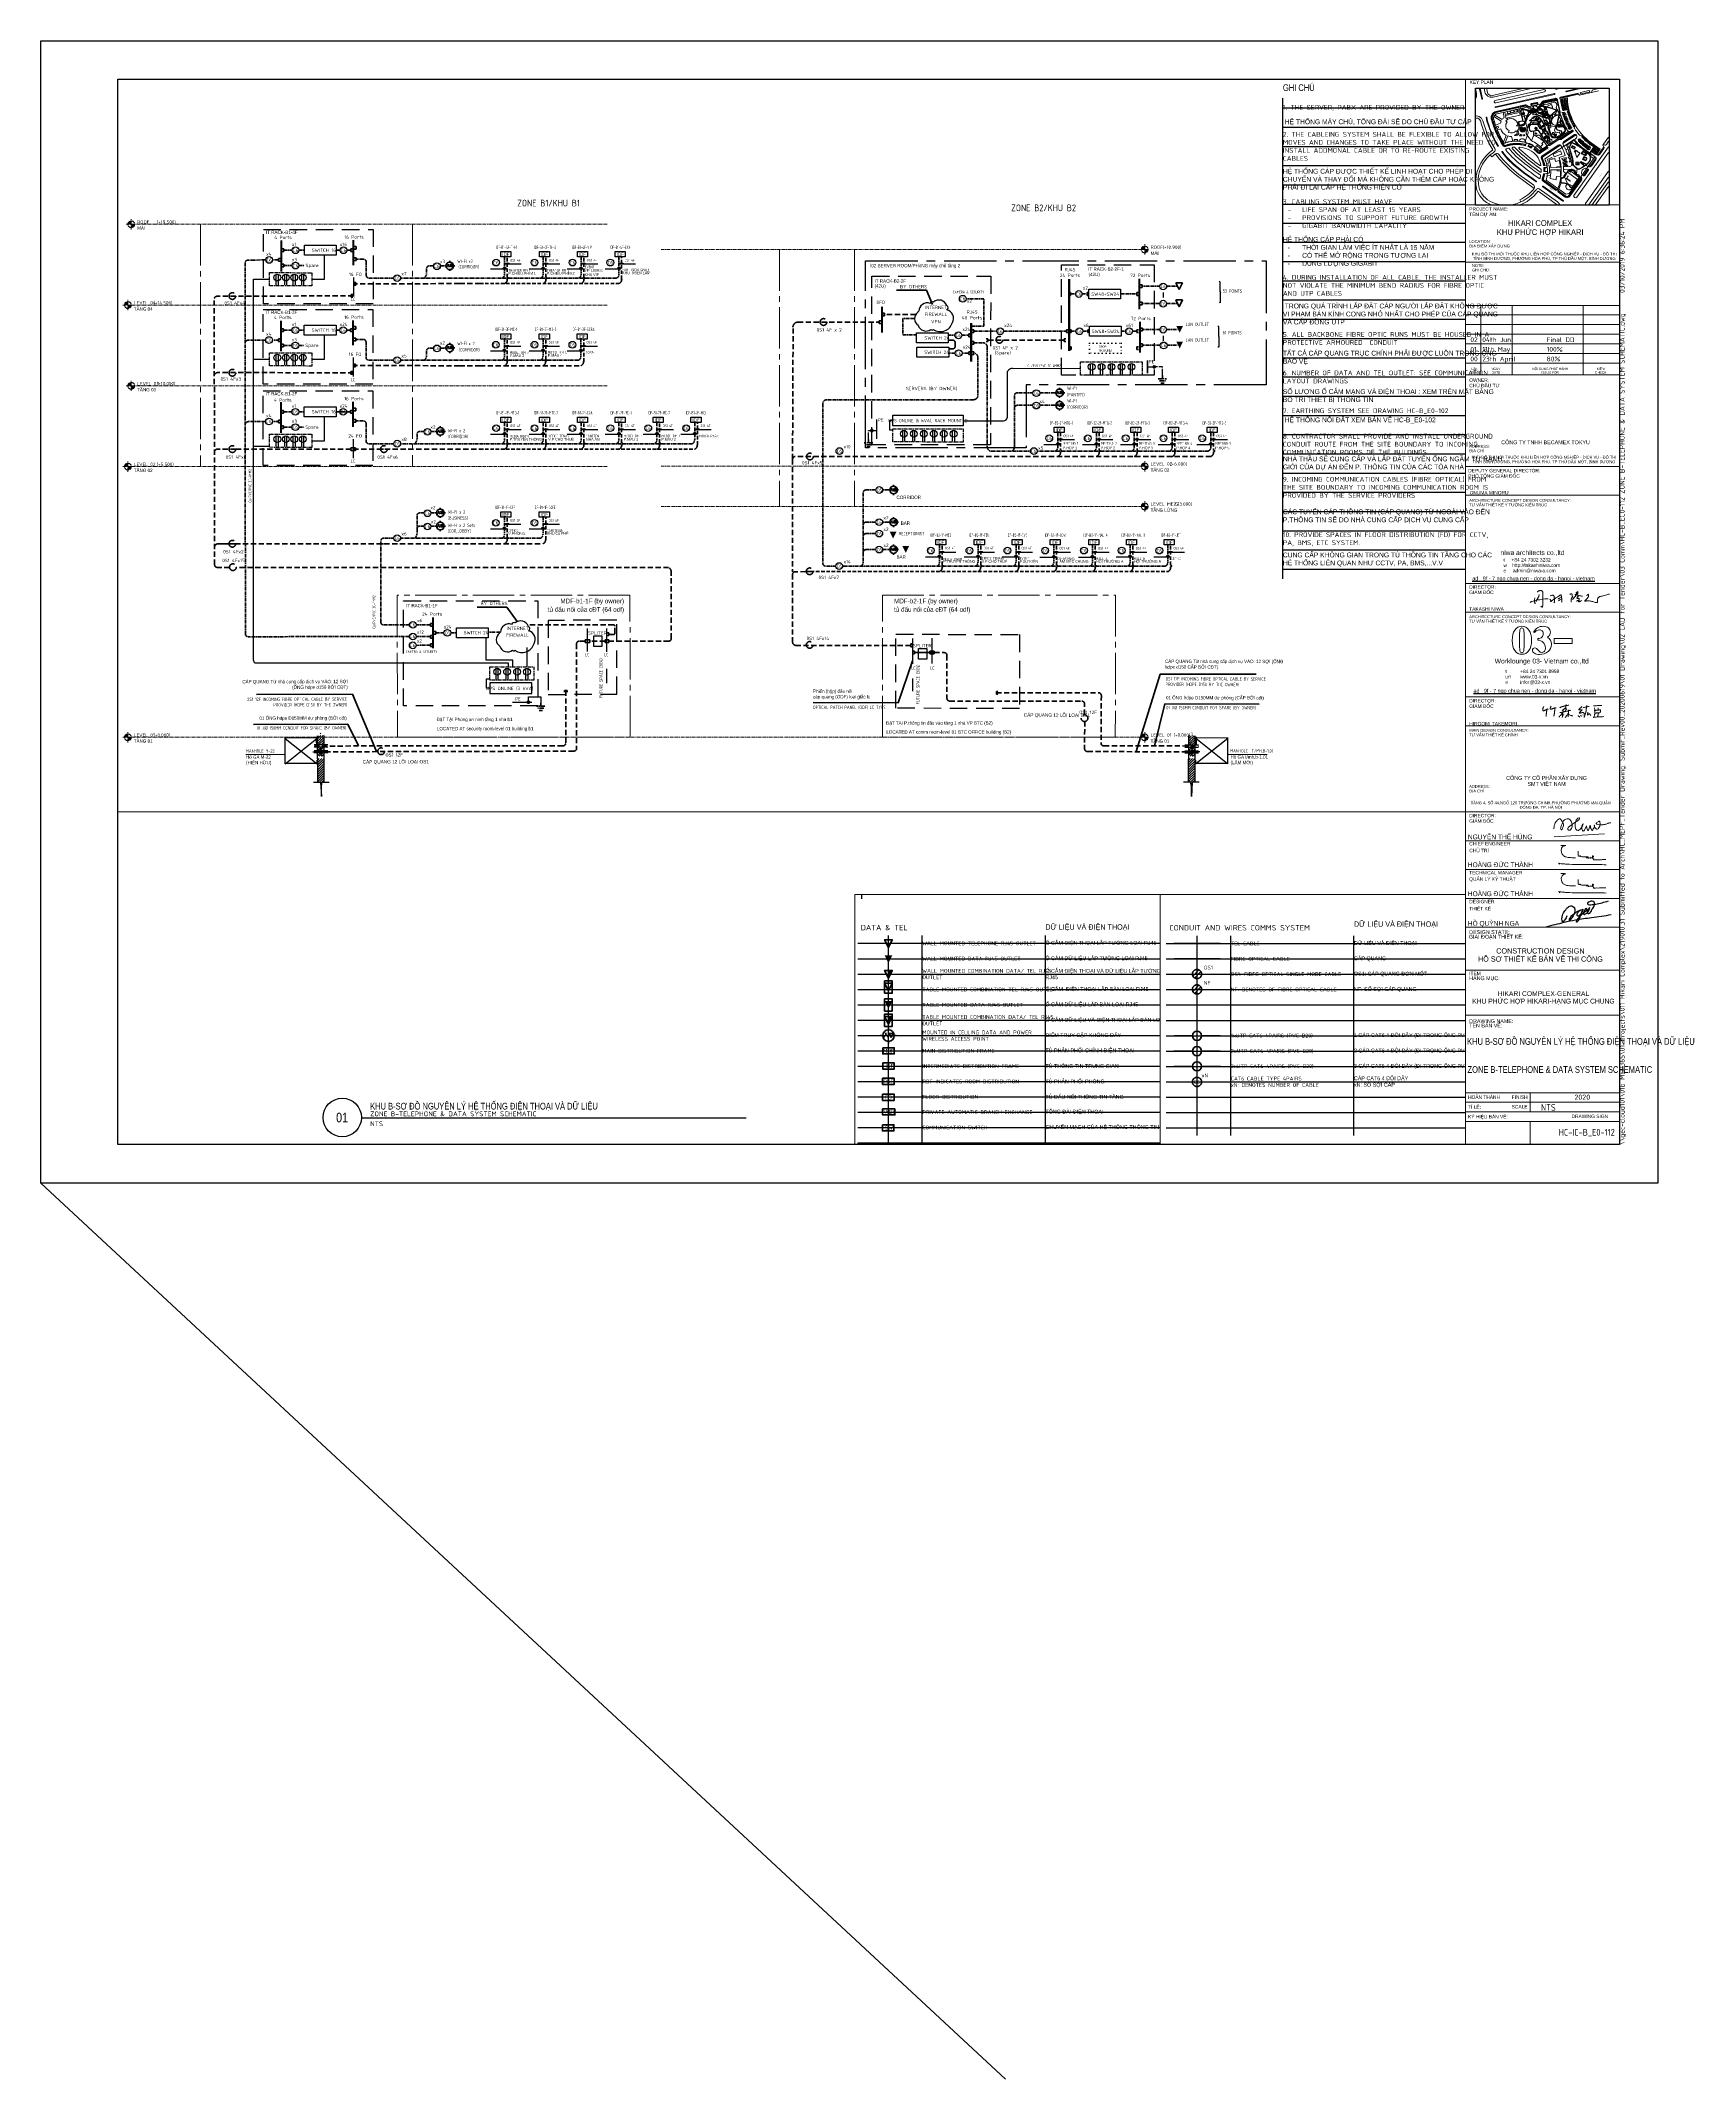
# Paper-space layout 'HC-IC-B_E0-112' of a CAD drawing. Header units: millimetres. Extents: x 0 to 860, y -466 to 594.
# The model-space entities are those that its viewports show. They can reach past a viewport. Long polylines and large blocks are cut down to what shows.
import ezdxf
from ezdxf.enums import TextEntityAlignment as Align

# ---------------------------------------------------------------- set-up
doc = ezdxf.new("R2010")
doc.units = ezdxf.units.MM
for name, pattern in [('HC-B_EC0-112 ZONE B-TELEPHONE & DATA SYSTEM SCHEMATIC (200529)$0$DOT', [6.35, 0, -6.35]), ('HC-B_EC0-112 ZONE B-TELEPHONE & DATA SYSTEM SCHEMATIC (200529)$0$x-219010-E-00_Tell & Data System Schematic$0$CENTER', [2, 1.25, -0.25, 0.25, -0.25]), ('HC-B_EC0-112 ZONE B-TELEPHONE & DATA SYSTEM SCHEMATIC (200529)$0$x-219010-E-00_Tell & Data System Schematic$0$GEC-COMM_CENTER2', [28.575, 19.05, -3.175, 3.175, -3.175]), ('HC-B_EC0-112 ZONE B-TELEPHONE & DATA SYSTEM SCHEMATIC (200529)$0$x-219010-E-00_Tell & Data System Schematic$0$GEC-COMM_DOT2', [3.175, 0, -3.175]), ('HC-B_EC0-112 ZONE B-TELEPHONE & DATA SYSTEM SCHEMATIC (200529)$0$x-219010-E-00_Tell & Data System Schematic$0$GEC-COMM_HIDDEN', [9.525, 6.35, -3.175]), ('HC-B_EC0-112 ZONE B-TELEPHONE & DATA SYSTEM SCHEMATIC (200529)$0$x-219010-E-00_Tell & Data System Schematic$0$P-GEC_CPIP 1 CENTER2', [21.05, 15.05, -2, 2, -2]), ('HC-B_EC0-112 ZONE B-TELEPHONE & DATA SYSTEM SCHEMATIC (200529)$0$xx-219010-E-00-Coms-Conduit & Wire Legends$0$GEC-COMM_CENTER', [50.8, 31.75, -6.35, 6.35, -6.35]), ('HC-B_EC0-112 ZONE B-TELEPHONE & DATA SYSTEM SCHEMATIC (200529)$0$xx-219010_E-Tell & Data System Floor line$0$CENTER', [2, 1.25, -0.25, 0.25, -0.25])]:
    doc.linetypes.add(name, pattern=pattern)
for name, color, linetype in [('0 @ 1', 7, 'Continuous'), ('GEC-G-ANNO-TTLB', 6, 'Continuous'), ('HC-B_EC0-112 ZONE B-TELEPHONE & DATA SYSTEM SCHEMATIC (200529)$0$GEC- E-TEXT', 7, 'Continuous'), ('HC-B_EC0-112 ZONE B-TELEPHONE & DATA SYSTEM SCHEMATIC (200529)$0$GEC-E-COMM-ENCL', 7, 'HC-B_EC0-112 ZONE B-TELEPHONE & DATA SYSTEM SCHEMATIC (200529)$0$x-219010-E-00_Tell & Data System Schematic$0$GEC-COMM_CENTER2'), ('HC-B_EC0-112 ZONE B-TELEPHONE & DATA SYSTEM SCHEMATIC (200529)$0$GEC-E-COMM-POWR-WIRE', 4, 'Continuous'), ('HC-B_EC0-112 ZONE B-TELEPHONE & DATA SYSTEM SCHEMATIC (200529)$0$GEC-G-ANNO-TEXT-EN', 7, 'Continuous'), ('HC-B_EC0-112 ZONE B-TELEPHONE & DATA SYSTEM SCHEMATIC (200529)$0$GEC-G-ANNO-TEXT-VN', 7, 'Continuous'), ('HC-B_EC0-112 ZONE B-TELEPHONE & DATA SYSTEM SCHEMATIC (200529)$0$xx-219010-E-00-Coms-Conduit & Wire Legends$0$GEC-G-ANNO-TEXT-EN', 6, 'Continuous'), ('HC-B_EC0-112 ZONE B-TELEPHONE & DATA SYSTEM SCHEMATIC (200529)$0$xx-219010-E-00-Coms-Conduit & Wire Legends$0$GEC-G-ANNO-TEXT-VN', 7, 'Continuous'), ('HC-B_EC0-112 ZONE B-TELEPHONE & DATA SYSTEM SCHEMATIC (200529)$0$xx-219010-E-Tel & Data-Notes$0$GEC-G-ANNO-TEXT-VN', 7, 'Continuous'), ('HC-B_EC0-112 ZONE B-TELEPHONE & DATA SYSTEM SCHEMATIC (200529)$0$xx-219010_E-00_Data & Tel Legends$0$GEC-G-ANNO-TEXT-EN', 6, 'Continuous'), ('HC-B_EC0-112 ZONE B-TELEPHONE & DATA SYSTEM SCHEMATIC (200529)$0$xx-219010_E-00_Data & Tel Legends$0$GEC-G-ANNO-TEXT-VN', 7, 'Continuous'), ('x-219010-Key plan-Item_General$0$GEC-G-ANNO-TEXT-VN', 7, 'Continuous'), ('x-219010-M&E-A1 Title Block -Dau noi$0$GEC-G-ANNO-TTLB', 6, 'Continuous'), ('x-219010-M&E-A1 Title Block -Dau noi$0$GEC-G-ANNO-TTLB-MEDM', 5, 'Continuous'), ('x-GEC-219010-M&E-Title block_Border_A1 - Dau noi$0$GEC-G-ANNO-TEXT-EN', 7, 'Continuous'), ('x-GEC-219010-M&E-Title block_Border_A1 - Dau noi$0$GEC-G-ANNO-TEXT-VN', 7, 'Continuous'), ('xx-219010-E-Tel & Data-Notes$0$GEC-G-ANNO-TEXT-EN', 7, 'Continuous'), ('xx-219010-E-Tel & Data-Notes$0$GEC-G-ANNO-TEXT-VN', 7, 'Continuous')]:
    doc.layers.add(name, color=color, linetype=linetype)
for name, color, linetype, lineweight in [('HC-B_EC0-112 ZONE B-TELEPHONE & DATA SYSTEM SCHEMATIC (200529)$0$GEC-E-COMM-CABLE-CAT6', 3, 'HC-B_EC0-112 ZONE B-TELEPHONE & DATA SYSTEM SCHEMATIC (200529)$0$x-219010-E-00_Tell & Data System Schematic$0$CENTER', 35), ('HC-B_EC0-112 ZONE B-TELEPHONE & DATA SYSTEM SCHEMATIC (200529)$0$GEC-E-COMM-DIAG-EQPM', 6, 'Continuous', 30), ('HC-B_EC0-112 ZONE B-TELEPHONE & DATA SYSTEM SCHEMATIC (200529)$0$GEC-E-COMM-EQPM', 6, 'Continuous', 30), ('HC-B_EC0-112 ZONE B-TELEPHONE & DATA SYSTEM SCHEMATIC (200529)$0$GEC-E-COMM-FEED', 5, 'HC-B_EC0-112 ZONE B-TELEPHONE & DATA SYSTEM SCHEMATIC (200529)$0$x-219010-E-00_Tell & Data System Schematic$0$CENTER', 50), ('HC-B_EC0-112 ZONE B-TELEPHONE & DATA SYSTEM SCHEMATIC (200529)$0$GEC-E-COMM-LEADER', 10, 'Continuous', 20), ('HC-B_EC0-112 ZONE B-TELEPHONE & DATA SYSTEM SCHEMATIC (200529)$0$GEC-E-COMM-OPTICAL FIBER- 4F', 5, 'HC-B_EC0-112 ZONE B-TELEPHONE & DATA SYSTEM SCHEMATIC (200529)$0$x-219010-E-00_Tell & Data System Schematic$0$GEC-COMM_HIDDEN', 35), ('HC-B_EC0-112 ZONE B-TELEPHONE & DATA SYSTEM SCHEMATIC (200529)$0$GEC-E-DIA-FEED', 5, 'HC-B_EC0-112 ZONE B-TELEPHONE & DATA SYSTEM SCHEMATIC (200529)$0$x-219010-E-00_Tell & Data System Schematic$0$CENTER', 50), ('HC-B_EC0-112 ZONE B-TELEPHONE & DATA SYSTEM SCHEMATIC (200529)$0$GEC-E-DIAG-BORD', 7, 'HC-B_EC0-112 ZONE B-TELEPHONE & DATA SYSTEM SCHEMATIC (200529)$0$x-219010-E-00_Tell & Data System Schematic$0$CENTER', 18), ('HC-B_EC0-112 ZONE B-TELEPHONE & DATA SYSTEM SCHEMATIC (200529)$0$GEC-E-DIAG-EQPM', 6, 'Continuous', 30), ('HC-B_EC0-112 ZONE B-TELEPHONE & DATA SYSTEM SCHEMATIC (200529)$0$GEC-E-POWR-EQPM', 6, 'Continuous', 35), ('HC-B_EC0-112 ZONE B-TELEPHONE & DATA SYSTEM SCHEMATIC (200529)$0$GEC-G-DIAG-FLOR', 8, 'HC-B_EC0-112 ZONE B-TELEPHONE & DATA SYSTEM SCHEMATIC (200529)$0$x-219010-E-00_Tell & Data System Schematic$0$CENTER', 9), ('HC-B_EC0-112 ZONE B-TELEPHONE & DATA SYSTEM SCHEMATIC (200529)$0$xx-219010-E-00-Coms-Conduit & Wire Legends$0$GEC-E-COMS-CONDUIT', 5, 'HC-B_EC0-112 ZONE B-TELEPHONE & DATA SYSTEM SCHEMATIC (200529)$0$xx-219010-E-00-Coms-Conduit & Wire Legends$0$GEC-COMM_CENTER', 35), ('HC-B_EC0-112 ZONE B-TELEPHONE & DATA SYSTEM SCHEMATIC (200529)$0$xx-219010-E-00-Coms-Conduit & Wire Legends$0$GEC-E-COMS-CONDUIT @ 1', 5, 'HC-B_EC0-112 ZONE B-TELEPHONE & DATA SYSTEM SCHEMATIC (200529)$0$xx-219010-E-00-Coms-Conduit & Wire Legends$0$GEC-COMM_CENTER', 35), ('HC-B_EC0-112 ZONE B-TELEPHONE & DATA SYSTEM SCHEMATIC (200529)$0$xx-219010-E-00-Coms-Conduit & Wire Legends$0$GEC-E-COMS-CONDUIT @ 1.1', 5, 'HC-B_EC0-112 ZONE B-TELEPHONE & DATA SYSTEM SCHEMATIC (200529)$0$xx-219010-E-00-Coms-Conduit & Wire Legends$0$GEC-COMM_CENTER', 35), ('HC-B_EC0-112 ZONE B-TELEPHONE & DATA SYSTEM SCHEMATIC (200529)$0$xx-219010-E-00-Coms-Conduit & Wire Legends$0$GEC-E-COMS-CONDUIT @ 1.2', 5, 'HC-B_EC0-112 ZONE B-TELEPHONE & DATA SYSTEM SCHEMATIC (200529)$0$xx-219010-E-00-Coms-Conduit & Wire Legends$0$GEC-COMM_CENTER', 35), ('HC-B_EC0-112 ZONE B-TELEPHONE & DATA SYSTEM SCHEMATIC (200529)$0$xx-219010_E-00_Data & Tel Legends$0$GEC-E-POWR-EQPM', 6, 'Continuous', 35), ('HC-B_EC0-112 ZONE B-TELEPHONE & DATA SYSTEM SCHEMATIC (200529)$0$xx-219010_E-Tell & Data System Floor line$0$GEC-G-DIAG-FLOR', 8, 'HC-B_EC0-112 ZONE B-TELEPHONE & DATA SYSTEM SCHEMATIC (200529)$0$xx-219010_E-Tell & Data System Floor line$0$CENTER', 9), ('x-219010-E_Signature$0$A1-TEXT', 7, 'Continuous', 5), ('x-219010-E_Signature$0$TITTLE BLOCK 1$0$FF', 1, 'Continuous', 9), ('x-219010-Key plan-Item_General$0$A-ANNO-NOTE', 131, 'Continuous', 30), ('x-219010-Key plan-Item_General$0$G-IMPT', 251, 'Continuous', 9), ('x-GEC-219010-M&E-Title block_Border_A1 - Dau noi$0$A1-THAY', 5, 'Continuous', 13), ('x-GEC-219010-M&E-Title block_Border_A1 - Dau noi$0$G-ANNO-TEXT', 231, 'Continuous', 30), ('x-GEC-219010-M&E-Title block_Border_A1 - Dau noi$0$G-XREF-____-OTLN', 8, 'Continuous', 9)]:
    doc.layers.add(name, color=color, linetype=linetype, lineweight=lineweight)
for name, color, linetype, plot in [('HC-B_EC0-112 ZONE B-TELEPHONE & DATA SYSTEM SCHEMATIC (200529)$0$GEC-G-LEGENDS-EXT LINES', 251, 'Continuous', False), ('HC-B_EC0-112 ZONE B-TELEPHONE & DATA SYSTEM SCHEMATIC (200529)$0$xx-219010-E-00-Coms-Conduit & Wire Legends$0$GEC-G-LEGENDS-EXT LINES', 251, 'Continuous', False), ('HC-B_EC0-112 ZONE B-TELEPHONE & DATA SYSTEM SCHEMATIC (200529)$0$xx-219010-E-Tel & Data-Notes$0$GEC-G-NOTES-EXT LINES', 251, 'Continuous', False), ('HC-B_EC0-112 ZONE B-TELEPHONE & DATA SYSTEM SCHEMATIC (200529)$0$xx-219010_E-00_Data & Tel Legends$0$GEC-G-LEGENDS-EXT LINES', 251, 'Continuous', False), ('xx-219010-E-Tel & Data-Notes$0$GEC-G-NOTES-EXT LINES', 251, 'Continuous', False)]:
    doc.layers.add(name, color=color, linetype=linetype, plot=plot)
doc.layers.add('HC-B_EC0-112 ZONE B-TELEPHONE & DATA SYSTEM SCHEMATIC (200529)$0$GEC-G-LEGENDS-LINES', color=1, linetype='Continuous', lineweight=20, plot=False)
doc.styles.add('GEC-EN_Text Style-2.5mm-Isocp', font='isocp.shx', dxfattribs={"height": 2.5})
doc.styles.add('GEC-VN_Text Style-Arial-2.5mm-WF0.8', font='arial_0.ttf', dxfattribs={"width": 0.8, "height": 2.5})
doc.styles.add('GEC-VN_Text Style_Arial-2.5mm', font='arial_0.ttf', dxfattribs={"width": 0.8, "height": 2.5})
doc.styles.add('HC-B_EC0-112 ZONE B-TELEPHONE & DATA SYSTEM SCHEMATIC (200529)$0$GEC-EN_Text Style-2.5mm-Isocp', font='isocp.shx', dxfattribs={"height": 2.5})
doc.styles.add('HC-B_EC0-112 ZONE B-TELEPHONE & DATA SYSTEM SCHEMATIC (200529)$0$GEC-EN_Text Style-2.5mm-Isocp_Annotative', font='isocp.shx', dxfattribs={"height": 2.5})
doc.styles.add('HC-B_EC0-112 ZONE B-TELEPHONE & DATA SYSTEM SCHEMATIC (200529)$0$GEC-VN_Text Style-Arial-2.5mm-WF0.8', font='arial_0.ttf', dxfattribs={"width": 0.8, "height": 2.5})
doc.styles.add('HC-B_EC0-112 ZONE B-TELEPHONE & DATA SYSTEM SCHEMATIC (200529)$0$x-219010-E-00_Tell & Data System Schematic$0$GEC-EN_Text Style-2.5mm-Isocp', font='isocp.shx', dxfattribs={"width": 0.8, "height": 2.5})
doc.styles.add('HC-B_EC0-112 ZONE B-TELEPHONE & DATA SYSTEM SCHEMATIC (200529)$0$x-219010-E-00_Tell & Data System Schematic$0$GEC-EN_Text Style-2.5mm-Isocp_Annotative', font='isocp.shx', dxfattribs={"height": 2.5})
doc.styles.add('HC-B_EC0-112 ZONE B-TELEPHONE & DATA SYSTEM SCHEMATIC (200529)$0$x-219010-E-00_Tell & Data System Schematic$0$GEC-Text stype-EN', font='isocp.shx', dxfattribs={"height": 2.5})
doc.styles.add('HC-B_EC0-112 ZONE B-TELEPHONE & DATA SYSTEM SCHEMATIC (200529)$0$x-219010-E-00_Tell & Data System Schematic$0$GEC-VN_Text Style-2.5mm-Hoatbif-WF 0.8', font='hoatbif.shx', dxfattribs={"width": 0.8, "height": 2.5})
doc.styles.add('HC-B_EC0-112 ZONE B-TELEPHONE & DATA SYSTEM SCHEMATIC (200529)$0$x-219010-E-00_Tell & Data System Schematic$0$GEC-VN_Text Style_Arial-2.5mm', font='arial_0.ttf', dxfattribs={"width": 0.8, "height": 2.5})
doc.styles.add('HC-B_EC0-112 ZONE B-TELEPHONE & DATA SYSTEM SCHEMATIC (200529)$0$x-219010-E-00_Tell & Data System Schematic$0$Standard', font='arial_0.ttf')
doc.styles.add('HC-B_EC0-112 ZONE B-TELEPHONE & DATA SYSTEM SCHEMATIC (200529)$0$xx-219010-E-00-Coms-Conduit & Wire Legends$0$GEC-EN_Text Style-2.5mm-Isocp', font='isocp.shx', dxfattribs={"height": 2.5})
doc.styles.add('HC-B_EC0-112 ZONE B-TELEPHONE & DATA SYSTEM SCHEMATIC (200529)$0$xx-219010-E-00-Coms-Conduit & Wire Legends$0$GEC-VN_Text Style-Arial-2.5mm-WF0.8', font='arial_0.ttf', dxfattribs={"width": 0.8, "height": 2.5})
doc.styles.add('HC-B_EC0-112 ZONE B-TELEPHONE & DATA SYSTEM SCHEMATIC (200529)$0$xx-219010-E-00-Coms-Conduit & Wire Legends$0$Standard', font='arial_0.ttf')
doc.styles.add('HC-B_EC0-112 ZONE B-TELEPHONE & DATA SYSTEM SCHEMATIC (200529)$0$xx-219010_E-00_Data & Tel Legends$0$GEC-EN_Text Style-2.5mm-Isocp', font='isocp.shx', dxfattribs={"height": 2.5})
doc.styles.add('HC-B_EC0-112 ZONE B-TELEPHONE & DATA SYSTEM SCHEMATIC (200529)$0$xx-219010_E-00_Data & Tel Legends$0$GEC-EN_Text Style-2.5mm-Isocp_Annotative', font='isocp.shx', dxfattribs={"height": 2.5})
doc.styles.add('HC-B_EC0-112 ZONE B-TELEPHONE & DATA SYSTEM SCHEMATIC (200529)$0$xx-219010_E-00_Data & Tel Legends$0$GEC-Text stype-EN', font='isocp.shx', dxfattribs={"height": 2.5})
doc.styles.add('HC-B_EC0-112 ZONE B-TELEPHONE & DATA SYSTEM SCHEMATIC (200529)$0$xx-219010_E-00_Data & Tel Legends$0$GEC-VN_Text Style-Arial-2.5mm-WF0.8', font='arial_0.ttf', dxfattribs={"width": 0.8, "height": 2.5})
doc.styles.add('HC-B_EC0-112 ZONE B-TELEPHONE & DATA SYSTEM SCHEMATIC (200529)$0$xx-219010_E-Tell & Data System Floor line$0$GEC-EN_Text Style-2.5mm-Isocp', font='isocp.shx', dxfattribs={"height": 2.5})
doc.styles.add('HC-B_EC0-112 ZONE B-TELEPHONE & DATA SYSTEM SCHEMATIC (200529)$0$xx-219010_E-Tell & Data System Floor line$0$GEC-VN_Text Style-2.5mm-Hoatbif-WF 0.8', font='hoatbif.shx', dxfattribs={"width": 0.8, "height": 2.5})
doc.styles.add('x-219010-E_Signature$0$arial', font='arial_0.ttf')
doc.styles.add('x-219010-Key plan-Item_General$0$Arial_11', font='arial_0.ttf', dxfattribs={"height": 1.5})
doc.styles.add('x-219010-Key plan-Item_General$0$Arial_3', font='arial_0.ttf', dxfattribs={"height": 1.8})
doc.styles.add('x-219010-M&E-A1 Title Block -Dau noi$0$GEC-EN_Text Style-2.5mm-Isocp', font='isocp.shx', dxfattribs={"height": 2.5})
doc.styles.add('x-GEC-219010-M&E-Title block_Border_A1 - Dau noi$0$arial', font='arial_0.ttf')
doc.styles.add('x-GEC-219010-M&E-Title block_Border_A1 - Dau noi$0$Arial_11', font='arial_0.ttf', dxfattribs={"height": 1.5})
doc.styles.add('x-GEC-219010-M&E-Title block_Border_A1 - Dau noi$0$Arial_13', font='arial_0.ttf', dxfattribs={"width": 0.85, "height": 1.5})
doc.styles.add('x-GEC-219010-M&E-Title block_Border_A1 - Dau noi$0$Arial_2', font='arial_0.ttf', dxfattribs={"height": 1})
doc.styles.add('x-GEC-219010-M&E-Title block_Border_A1 - Dau noi$0$Arial_4', font='arial_0.ttf', dxfattribs={"width": 0.9, "height": 1.5})
doc.styles.add('x-GEC-219010-M&E-Title block_Border_A1 - Dau noi$0$Arial_9', font='arial_0.ttf', dxfattribs={"height": 1.1})
doc.styles.add('x-GEC-219010-M&E-Title block_Border_A1 - Dau noi$0$GEC-EN_Text Style-2.5mm-Isocp', font='isocp.shx', dxfattribs={"height": 2.5})
doc.styles.add('xx-219010-E-Tel & Data-Notes$0$GEC-EN_Text Style-2.5mm-Isocp', font='isocp.shx', dxfattribs={"height": 2.5})
doc.styles.add('xx-219010-E-Tel & Data-Notes$0$GEC-VN_Text Style-Arial-2.5mm-WF0.8', font='arial_0.ttf', dxfattribs={"width": 0.8, "height": 2.5})
doc.linetypes.add('HC-B_EC0-112 ZONE B-TELEPHONE & DATA SYSTEM SCHEMATIC (200529)$0$xx-219010-E-00-Coms-Conduit & Wire Legends$0$GEC-E_Power_FO', pattern='A,12.7,-5.08,["FO",HC-B_EC0-112 ZONE B-TELEPHONE & DATA SYSTEM SCHEMATIC (200529)$0$xx-219010-E-00-Coms-Conduit & Wire Legends$0$GEC-EN_Text Style-2.5mm-Isocp,S=1.15,R=0,X=-2.54,Y=-1.27],-4', length=21.78)
doc.linetypes.add('HC-B_EC0-112 ZONE B-TELEPHONE & DATA SYSTEM SCHEMATIC (200529)$0$xx-219010-E-00-Coms-Conduit & Wire Legends$0$GEC-E_Power_P', pattern='A,12.7,-5.08,["P",HC-B_EC0-112 ZONE B-TELEPHONE & DATA SYSTEM SCHEMATIC (200529)$0$xx-219010-E-00-Coms-Conduit & Wire Legends$0$GEC-EN_Text Style-2.5mm-Isocp,S=1.15,R=0,X=-2.54,Y=-1.27],-2', length=19.78)
doc.dimstyles.new('HC-B_EC0-112 ZONE B-TELEPHONE & DATA SYSTEM SCHEMATIC (200529)$0$x-219010-E-00_Tell & Data System Schematic$0$GEC-DIM STYLE-1', dxfattribs={"dimtxt": 2.5, "dimasz": 0.5, "dimexe": 0.18, "dimexo": 2, "dimgap": 0.18, "dimtad": 1, "dimtoh": 1, "dimdec": 0, "dimzin": 0, "dimdsep": 46, "dimtxsty": 'HC-B_EC0-112 ZONE B-TELEPHONE & DATA SYSTEM SCHEMATIC (200529)$0$x-219010-E-00_Tell & Data System Schematic$0$GEC-EN_Text Style-2.5mm-Isocp', "dimcen": 0.09, "dimclrd": 1, "dimclre": 1, "dimclrt": 256, "dimadec": 0, "dimazin": 0, "dimtfac": 1, "dimtdec": 0, "dimtofl": 0, "dimtmove": 0, "dimatfit": 3, "dimfxl": 1, "dimtolj": 1, "dimtzin": 0, "dimarcsym": 0})
doc.dimstyles.new('HC-B_EC0-112 ZONE B-TELEPHONE & DATA SYSTEM SCHEMATIC (200529)$0$xx-219010-E-00-Coms-Conduit & Wire Legends$0$Standard', dxfattribs={"dimtxt": 0.18, "dimasz": 0.18, "dimexe": 0.18, "dimexo": 0.0625, "dimgap": 0.09, "dimtad": 0, "dimtih": 1, "dimtoh": 1, "dimdec": 4, "dimzin": 0, "dimdsep": 46, "dimtxsty": 'HC-B_EC0-112 ZONE B-TELEPHONE & DATA SYSTEM SCHEMATIC (200529)$0$xx-219010-E-00-Coms-Conduit & Wire Legends$0$Standard', "dimcen": 0.09, "dimadec": 0, "dimazin": 0, "dimtfac": 1, "dimtdec": 4, "dimtofl": 0, "dimtmove": 0, "dimatfit": 3, "dimfxl": 1, "dimtolj": 1, "dimtzin": 0, "dimarcsym": 0})
pattern_1 = [(45, (880924.9846, -831778.8763), (-0.8838834765, 0.8838834765), [])]

# ---------------------------------------------------------------- blocks, each defined once
blk = doc.blocks.new('x-219010-E_Signature', base_point=(-741, -20))
for points in [[(42, 113.4), (51.3, 115.6), (57.1, 116.9), (65.5, 118.1), (75.8, 119.6)], [(52.7, 118.9), (51.6, 116.9), (50.5, 115.9), (50.1, 117.4), (51, 120.5), (52.5, 122.7), (54.2, 124), (55.3, 124.1), (56.3, 123.4), (56.8, 121.4), (56.4, 120), (55.3, 117.9), (54.6, 117.1), (54.1, 116.6), (54.7, 118.4), (55.6, 119.4), (57.2, 120.7), (59.3, 121.8), (60.6, 122.3)], [(60, 121.9), (58.9, 121.2), (58, 120.1), (57.8, 119.3), (58.3, 119), (59.1, 119.2), (59.8, 119.7), (60.7, 120.8), (61, 121.8), (61.2, 122.4), (61, 122.3), (60.7, 121.6), (60.5, 121.2), (60.1, 120.3), (59.6, 118.8), (59.3, 117.7), (58, 115.8), (57.7, 115.6), (57.8, 116.5), (58.2, 117.1), (62.1, 121), (63.1, 121.9), (63.2, 122.3), (62.8, 122.7), (62, 122.1), (61.7, 121.4), (61.3, 120.1), (61.6, 119.7), (62.1, 119.8), (63.3, 120.6), (64.1, 121.8), (64.5, 123.3), (63.9, 122.5), (63.6, 121.8), (63.4, 120.4), (64.1, 120.1), (65.1, 121), (65.7, 122.2), (66.9, 124.2), (67.1, 125.3), (66.8, 126.1), (65.9, 126.6), (64.5, 126.3), (63.4, 125.6), (63.8, 124.8), (65.1, 124.7), (67.7, 125.1), (74.3, 126.7)]]:
    blk.add_spline(points, degree=3)
at = {"layer": 'x-219010-E_Signature$0$TITTLE BLOCK 1$0$FF', "color": 7}
for points in [[(49.6, 155.6), (52.1, 155.5), (51, 155.2), (50.2, 154.6), (49.7, 152.9), (50.1, 151.4), (51.1, 150.1), (52.7, 149.5), (55.3, 149.2), (57.1, 149.2)], [(58.5, 152.6), (58.6, 151.1), (58.7, 150), (59.2, 150), (59.7, 150.2), (60, 149.8), (61.1, 149.6), (62.1, 149.6), (62.9, 149.6), (63.4, 149.6), (63.7, 149.7), (63.8, 149.5), (63.8, 149.4), (63.6, 149.2), (63.1, 149.2), (62.8, 149.2), (63, 149.5), (63.2, 149.6), (63.3, 149.6)], [(63.8, 149.5), (63.8, 149.2), (63.8, 149.1), (63.9, 149), (64.1, 148.9), (64.2, 149)], [(49.6, 140.9), (52.1, 140.8), (51, 140.5), (50.2, 139.8), (49.7, 138.2), (50.1, 136.7), (51.1, 135.4), (52.7, 134.8), (55.3, 134.5), (57.1, 134.5)], [(58.5, 137.8), (58.6, 136.4), (58.7, 135.2), (59.2, 135.3), (59.7, 135.4), (60, 135.1), (61.1, 134.9), (62.1, 134.9), (62.9, 134.9), (63.4, 134.9), (63.7, 134.9), (63.8, 134.8), (63.8, 134.7), (63.6, 134.5), (63.1, 134.5), (62.8, 134.5), (63, 134.8), (63.2, 134.9), (63.3, 134.9)], [(63.8, 134.8), (63.8, 134.5), (63.8, 134.4), (63.9, 134.2), (64.1, 134.2), (64.2, 134.3)]]:
    blk.add_spline(points, degree=3, dxfattribs=at)
for points, knots in [([(64.7, 149.4), (64.7, 149.3), (64.8, 149), (65.3, 149), (65.7, 149.1), (66.1, 149.3), (66.4, 149.6), (66.5, 149.9), (66.4, 150.2), (66.2, 150.2), (66, 150), (66, 149.7), (66, 149.4), (66.1, 149), (66.4, 148.7), (66.7, 148.5), (66.5, 148.2), (67, 148), (67.8, 148.2), (69.3, 148.1), (71.1, 148.2), (72.3, 148.2), (72.9, 148.2)], [0, 0, 0, 0, 0.126897, 0.235184, 0.439934, 0.61177, 0.766987, 0.882694, 0.974975, 1.056984, 1.133053, 1.242866, 1.369577, 1.50328, 1.674159, 1.795085, 1.903759, 1.979054, 2.248337, 2.883541, 3.638622, 4.29064, 4.29064, 4.29064, 4.29064]), ([(49.1, 145.8), (49, 145.9), (48.8, 146), (48.3, 146.4), (49.5, 146.1), (50.5, 146), (55.6, 145.6), (61.5, 145.8), (68.3, 145.6), (71.7, 145.6), (73.1, 145.5)], [0, 0, 0, 0, 0.191538, 0.291757, 0.486367, 0.961777, 1.868746, 5.823594, 7.930584, 9.587241, 9.587241, 9.587241, 9.587241]), ([(49.1, 131), (49, 131.1), (48.8, 131.3), (48.3, 131.7), (49.5, 131.4), (50.5, 131.3), (55.6, 130.8), (61.5, 131.1), (68.3, 130.9), (71.7, 130.9), (73.1, 130.8)], [0, 0, 0, 0, 0.191538, 0.291757, 0.486367, 0.961777, 1.868746, 5.823594, 7.930584, 9.587241, 9.587241, 9.587241, 9.587241]), ([(64.7, 134.6), (64.7, 134.5), (64.8, 134.3), (65.3, 134.3), (65.7, 134.4), (66.1, 134.5), (66.4, 134.9), (66.5, 135.2), (66.4, 135.4), (66.2, 135.5), (66, 135.2), (66, 135), (66, 134.6), (66.1, 134.3), (66.4, 134), (66.7, 133.8), (66.5, 133.4), (67, 133.3), (67.8, 133.5), (69.3, 133.4), (71.1, 133.5), (72.3, 133.5), (72.9, 133.5)], [0, 0, 0, 0, 0.126897, 0.235184, 0.439934, 0.61177, 0.766987, 0.882694, 0.974975, 1.056984, 1.133053, 1.242866, 1.369577, 1.50328, 1.674159, 1.795085, 1.903759, 1.979054, 2.248337, 2.883541, 3.638622, 4.29064, 4.29064, 4.29064, 4.29064])]:
    blk.add_open_spline(points, degree=3, knots=knots, dxfattribs=at)
at = {"layer": 'x-219010-E_Signature$0$A1-TEXT', "style": 'x-219010-E_Signature$0$arial', "width": 0.85}
for s, p in [('HOÀNG ĐỨC THÀNH', (1.2, 144.3)), ('HOÀNG ĐỨC THÀNH', (1.2, 129.2)), ('HỒ QUỲNH NGA', (1.2, 113.8))]:
    blk.add_text(s, height=2.5, dxfattribs=at).set_placement(p)
blk = doc.blocks.new('x-219010-Key plan-Item_General$0$NW_Generic Annotation_Keyplan_A1 - NW_A_HIKARI COMPLEX_dwg_Family - ___-1966750-MASTER ROOF ALL PLAN-2199584-')
at = {"layer": 'x-219010-Key plan-Item_General$0$G-IMPT'}
for p, q in [((102466, -22321), (185709, 32930)), ((117950, -45650), (202514, 10478))]:
    blk.add_line(p, q, dxfattribs=at)
at = {"layer": 'x-219010-Key plan-Item_General$0$G-IMPT', "flags": 128}
for points in [[(60365, 1892), (69520, 29793), (52975, 101216), (152957, 124376), (160024, 93868)], [(237336, -20981), (262928, -39006), (187979, -145424), (178226, -147116), (121531, -107183)]]:
    blk.add_lwpolyline(points, dxfattribs=at)
at = {"layer": 'x-219010-Key plan-Item_General$0$G-IMPT'}
for centre, radius, start, end in [((349019, 137648), 194000, 193.0421348, 212.668827), ((40037, -82164), 86479, 43.7883951, 76.4042866), ((349127, 137767), 194160, 220.9645661, 234.8466111), ((35556, -81316), 89782, 11.3427149, 23.4063999), ((35556, -81316), 89782, 343.2553412, 355.013041), ((35556, -81316), 89782, 355.013041, 11.3427149)]:
    blk.add_arc(centre, radius, start, end, dxfattribs=at)
blk = doc.blocks.new('x-219010-Key plan-Item_General$0$NW_Generic Annotation_Keyplan_A1 - NW_A_HIKARI COMPLEX_dwg_NW_downlight - LGF-DownLight-Round-1630639-MASTER ROOF ALL PLAN-2199585-')
at = {"layer": 'x-219010-Key plan-Item_General$0$G-IMPT'}
for p, q in [((-115, 20), (115, 20)), ((0, 135), (0, -95))]:
    blk.add_line(p, q, dxfattribs=at)
blk = doc.blocks.new('x-219010-Key plan-Item_General$0$NW_Generic Annotation_Keyplan_A1 - NW_A_HIKARI COMPLEX_dwg_Brick1 - Brick-1710020-MASTER ROOF ALL PLAN-2199586-')
at = {"layer": 'x-219010-Key plan-Item_General$0$G-IMPT'}
for p, q in [((115845, 15401), (115859, 15363)), ((115926, 15214), (115975, 15111)), ((115978, 15105), (115996, 15068)), ((116068, 15150), (116000, 15292)), ((116076, 14926), (116135, 14828)), ((116138, 14822), (116159, 14787)), ((116223, 14875), (116142, 15011)), ((116252, 14654), (116320, 14561)), ((116403, 14617), (116310, 14744)), ((116324, 14556), (116348, 14523)), ((116458, 14393), (116529, 14312)), ((116491, 16943), (116491, 16928)), ((116495, 17091), (116492, 17059)), ((116492, 16896), (116496, 16780)), ((116505, 17222), (116496, 17106)), ((116497, 16765), (116498, 16733)), ((116607, 14376), (116502, 14494)), ((116508, 17269), (116507, 17254)), ((116509, 16617), (116511, 16602)), ((116516, 16571), (116532, 16456)), ((116528, 17415), (116522, 17384)), ((116552, 17545), (116531, 17430)), ((116533, 14308), (116561, 14277)), ((116534, 16441), (116539, 16409)), ((116561, 17591), (116558, 17576)), ((116562, 16295), (116566, 16280)), ((116574, 16250), (116603, 16137)), ((116597, 17734), (116587, 17704)), ((116597, 16771), (116591, 16928)), ((116595, 17086), (116607, 17243)), ((116635, 17860), (116601, 17749)), ((116607, 16122), (116614, 16092)), ((116633, 16457), (116610, 16614)), ((116627, 17400), (116656, 17555)), ((116648, 17905), (116644, 17891)), ((116650, 15981), (116656, 15967)), ((116703, 16150), (116664, 16303)), ((116667, 15937), (116708, 15828)), ((116677, 14163), (116761, 14084)), ((116699, 18044), (116687, 18015)), ((116693, 17708), (116739, 17859)), ((116751, 18165), (116705, 18058)), ((116713, 15814), (116724, 15784)), ((116832, 14155), (116717, 14263)), ((116806, 15852), (116750, 15999)), ((116769, 18208), (116763, 18194)), ((116765, 14080), (116795, 14052)), ((116772, 15678), (116779, 15665)), ((116792, 18008), (116854, 18153)), ((116793, 15636), (116846, 15532)), ((116835, 18341), (116819, 18313)), ((116899, 18456), (116842, 18354)), ((116856, 15511), (116867, 15491)), ((116944, 15558), (116869, 15707)), ((116922, 18496), (116915, 18483)), ((116921, 13950), (117012, 13879)), ((116924, 18294), (117001, 18432)), ((116925, 15390), (116938, 15370)), ((117077, 13956), (116952, 14052)), ((117002, 18621), (116984, 18595)), ((117078, 18728), (117011, 18634)), ((117017, 13875), (117050, 13850)), ((117085, 18565), (117177, 18694)), ((117105, 18766), (117097, 18754)), ((117199, 18882), (117177, 18858)), ((117185, 13760), (117281, 13698)), ((117339, 13780), (117206, 13865)), ((117286, 18980), (117208, 18892)), ((117275, 18817), (117380, 18935)), ((117287, 13695), (117322, 13673)), ((117317, 19015), (117307, 19003)), ((117422, 19119), (117399, 19098)), ((117520, 19207), (117433, 19129)), ((117465, 13595), (117567, 13543)), ((117616, 13630), (117476, 13702)), ((117491, 19047), (117608, 19152)), ((117554, 19239), (117543, 19229)), ((117573, 13540), (117609, 13521)), ((117670, 19331), (117644, 19313)), ((117777, 19408), (117683, 19340)), ((117731, 19252), (117859, 19344)), ((117759, 13457), (117865, 13415)), ((117815, 19435), (117803, 19427)), ((117871, 13412), (117909, 13397)), ((117940, 19515), (117912, 19499)), ((118054, 19580), (117952, 19522)), ((117992, 19429), (118129, 19507)), ((118064, 13348), (118174, 13315)), ((118095, 19603), (118082, 19596)), ((118181, 13313), (118220, 13302)), ((118228, 19668), (118199, 19656)), ((118348, 19720), (118242, 19674)), ((118270, 19578), (118415, 19640)), ((118515, 13342), (118360, 13372)), ((118391, 19739), (118378, 19733)), ((118379, 13267), (118492, 13245)), ((118498, 13243), (118538, 13235)), ((118531, 19790), (118500, 19780)), ((118656, 19828), (118545, 19794)), ((118563, 19695), (118714, 19741)), ((118828, 13303), (118671, 13319)), ((118701, 19842), (118687, 19838)), ((118699, 13215), (118813, 13204)), ((118845, 19877), (118814, 19871)), ((118820, 13203), (118861, 13199)), ((118974, 19902), (118860, 19880)), ((118867, 19780), (119021, 19809)), ((119143, 13293), (118985, 13294)), ((119020, 19911), (119005, 19908)), ((119023, 13194), (119139, 13193)), ((119167, 19930), (119135, 19928)), ((119145, 13193), (119186, 13193)), ((119178, 19831), (119335, 19844)), ((119298, 19941), (119182, 19932)), ((119458, 13313), (119301, 13300)), ((119345, 19945), (119330, 19944)), ((119348, 13203), (119463, 13213)), ((119493, 19948), (119461, 19949)), ((119469, 13214), (119510, 13217)), ((119493, 19848), (119650, 19844)), ((119624, 19945), (119508, 19948)), ((119769, 13362), (119614, 13334)), ((119671, 19943), (119656, 19944)), ((119670, 13242), (119783, 13263)), ((119818, 19930), (119787, 19935)), ((119790, 13264), (119830, 13271)), ((119808, 19831), (119964, 19810)), ((119949, 19913), (119833, 19928)), ((120075, 13440), (119923, 13397)), ((119995, 19906), (119980, 19908)), ((119987, 13311), (120098, 13342)), ((120104, 13344), (120144, 13355)), ((120140, 19877), (120110, 19885)), ((120119, 19780), (120272, 19742)), ((120268, 19846), (120155, 19874)), ((120372, 13546), (120225, 13489)), ((120297, 13410), (120404, 13451)), ((120313, 19834), (120299, 19838)), ((120410, 13453), (120448, 13468)), ((120423, 19695), (120571, 19641)), ((120455, 19790), (120425, 19801)), ((120578, 19744), (120469, 19785)), ((120658, 13679), (120517, 13609)), ((120596, 13536), (120699, 13587)), ((120622, 19728), (120608, 19734)), ((120705, 13590), (120741, 13608)), ((120716, 19578), (120857, 19508)), ((120758, 19669), (120729, 19683)), ((120875, 19610), (120771, 19662)), ((120931, 13838), (120796, 13755)), ((120882, 13690), (120980, 13751)), ((120917, 19589), (120904, 19596)), ((120985, 13754), (121020, 13775)), ((120994, 19430), (121127, 19345)), ((121046, 19516), (121019, 19533)), ((121156, 19444), (121057, 19508)), ((121187, 14021), (121061, 13926)), ((121152, 13870), (121244, 13939)), ((121196, 19419), (121183, 19427)), ((121249, 13943), (121282, 13967)), ((121255, 19252), (121377, 19153)), ((121315, 19332), (121291, 19352)), ((121425, 14228), (121309, 14122)), ((121418, 19249), (121327, 19322)), ((121405, 14074), (121490, 14152)), ((121454, 19220), (121442, 19229)), ((121494, 14156), (121525, 14183)), ((121495, 19048), (121606, 18936)), ((121643, 14456), (121539, 14342)), ((121656, 19027), (121573, 19110)), ((121637, 14301), (121715, 14386)), ((121689, 18994), (121679, 19004)), ((121711, 18818), (121788, 18722)), ((121719, 14390), (121746, 14421)), ((121839, 14703), (121744, 14578)), ((121787, 18883), (121767, 18907)), ((121898, 18743), (121797, 18871)), ((121847, 14548), (121916, 14640)), ((121908, 18555), (121990, 18426)), ((121920, 14645), (121945, 14678)), ((122011, 14968), (121928, 14834)), ((122054, 18512), (121967, 18649)), ((122034, 14814), (122094, 14912)), ((122068, 18289), (122140, 18148)), ((122158, 15247), (122088, 15106)), ((122156, 18336), (122138, 18373)), ((122211, 18228), (122159, 18331)), ((122194, 15096), (122246, 15200)), ((122205, 18004), (122263, 17858)), ((122277, 15539), (122221, 15392)), ((122248, 15205), (122266, 15242)), ((122297, 18044), (122282, 18082)), ((122342, 17931), (122300, 18037)), ((122315, 17709), (122359, 17557)), ((122370, 15841), (122327, 15689)), ((122328, 15392), (122369, 15499)), ((122397, 17404), (122427, 17249)), ((122410, 17739), (122399, 17778)), ((122433, 16150), (122405, 15994)), ((122444, 17623), (122412, 17733)), ((122434, 15699), (122465, 15810)), ((122450, 17093), (122465, 16940)), ((122468, 16463), (122455, 16306)), ((122467, 15816), (122478, 15855)), ((122474, 16779), (122475, 16621)), ((122494, 17425), (122487, 17466)), ((122518, 17306), (122496, 17420)), ((122511, 16015), (122531, 16128)), ((122532, 16134), (122540, 16174)), ((122549, 17105), (122545, 17146)), ((122561, 16984), (122550, 17099)), ((122558, 16336), (122568, 16451)), ((122566, 16937), (122565, 16940)), ((122568, 16457), (122572, 16498)), ((122574, 16781), (122573, 16822)), ((122574, 16660), (122574, 16775))]:
    blk.add_line(p, q, dxfattribs=at)
at = {"layer": 'x-219010-Key plan-Item_General$0$G-IMPT', "flags": 128}
for points in [[(115938, 15438), (115881, 15594), (115787, 15560), (115843, 15407)], [(116951, 15350), (117040, 15214), (117124, 15269), (117023, 15423)], [(117940, 13475), (117946, 13490), (117760, 13565)], [(118207, 13410), (118047, 13457), (118045, 13450)], [(121564, 19120), (121541, 19143), (121539, 19141)], [(122097, 14917), (122119, 14952), (122118, 14953)], [(122372, 15505), (122386, 15544), (122386, 15544)]]:
    blk.add_lwpolyline(points, dxfattribs=at)
for points in [[(115935, 15446), (115843, 15407), (115924, 15214), (116016, 15252)], [(116063, 15158), (115975, 15111), (116074, 14926), (116162, 14973)], [(116218, 14883), (116135, 14828), (116251, 14653), (116334, 14708)], [(116398, 14624), (116320, 14561), (116451, 14397), (116529, 14460)], [(116595, 17104), (116495, 17106), (116491, 16896), (116591, 16894)], [(116595, 16788), (116495, 16780), (116514, 16571), (116613, 16579)], [(116629, 17418), (116530, 17430), (116503, 17222), (116602, 17209)], [(116601, 14382), (116529, 14312), (116675, 14162), (116747, 14232)], [(116629, 16475), (116531, 16455), (116572, 16249), (116670, 16269)], [(116697, 17726), (116600, 17749), (116551, 17545), (116648, 17522)], [(116697, 16167), (116602, 16137), (116665, 15937), (116760, 15967)], [(116799, 18024), (116704, 18058), (116633, 17861), (116727, 17827)], [(116798, 15868), (116707, 15828), (116791, 15636), (116883, 15676)], [(116931, 18310), (116842, 18354), (116749, 18166), (116839, 18122)], [(116825, 14160), (116760, 14084), (116920, 13948), (116985, 14024)], [(116931, 15582), (116844, 15532), (116950, 15350), (117036, 15400)], [(117095, 18580), (117010, 18634), (116898, 18457), (116982, 18403)], [(117069, 13961), (117012, 13879), (117184, 13758), (117241, 13840)], [(117286, 18831), (117208, 18893), (117077, 18729), (117155, 18667)], [(117331, 13785), (117281, 13698), (117464, 13594), (117513, 13680)], [(117504, 19059), (117433, 19130), (117285, 18981), (117356, 18911)], [(117745, 19263), (117682, 19341), (117519, 19209), (117582, 19131)], [(117608, 13634), (117567, 13543), (117758, 13456), (117799, 13547)], [(118007, 19439), (117953, 19523), (117776, 19410), (117830, 19325)], [(117890, 13487), (117865, 13415), (118063, 13346), (118095, 13437)], [(118286, 19586), (118241, 19675), (118053, 19581), (118098, 19492)], [(118198, 13412), (118174, 13315), (118378, 13265), (118402, 13362)], [(118580, 19701), (118545, 19795), (118348, 19722), (118383, 19628)], [(118506, 13343), (118491, 13244), (118699, 13214), (118714, 13312)], [(118884, 19784), (118860, 19881), (118656, 19830), (118680, 19733)], [(118819, 13303), (118813, 13204), (119023, 13192), (119028, 13292)], [(119195, 19833), (119182, 19932), (118974, 19904), (118987, 19805)], [(119134, 13293), (119138, 13193), (119348, 13201), (119344, 13301)], [(119511, 19849), (119508, 19948), (119298, 19943), (119301, 19843)], [(119449, 13312), (119462, 13213), (119670, 13240), (119657, 13340)], [(119825, 19830), (119834, 19929), (119624, 19946), (119616, 19847)], [(119761, 13360), (119783, 13263), (119988, 13309), (119965, 13407)], [(120136, 19776), (120155, 19875), (119949, 19914), (119930, 19816)], [(120067, 13437), (120098, 13342), (120297, 13408), (120266, 13503)], [(120440, 19690), (120469, 19785), (120269, 19847), (120239, 19752)], [(120364, 13542), (120404, 13450), (120597, 13534), (120557, 13626)], [(120732, 19571), (120772, 19663), (120579, 19746), (120539, 19654)], [(120651, 13674), (120699, 13587), (120883, 13688), (120834, 13776)], [(121009, 19421), (121059, 19508), (120876, 19612), (120827, 19525)], [(120923, 13833), (120980, 13750), (121153, 13868), (121097, 13951)], [(121269, 19242), (121328, 19323), (121157, 19446), (121099, 19365)], [(121180, 14016), (121244, 13939), (121406, 14073), (121342, 14150)], [(121508, 19036), (121575, 19110), (121419, 19251), (121352, 19176)], [(121419, 14222), (121490, 14151), (121638, 14299), (121568, 14370)], [(121723, 18805), (121797, 18871), (121658, 19028), (121583, 18961)], [(121638, 14449), (121715, 14385), (121849, 14547), (121772, 14611)], [(121911, 18551), (121992, 18610), (121868, 18780), (121787, 18721)], [(121834, 14696), (121917, 14640), (122035, 14813), (121953, 14869)], [(122073, 18281), (122160, 18330), (122055, 18513), (121969, 18463)], [(122007, 14960), (122094, 14912), (122196, 15095), (122109, 15144)], [(122209, 17996), (122300, 18038), (122213, 18229), (122122, 18188)], [(122154, 15239), (122246, 15199), (122330, 15391), (122238, 15431)], [(122318, 17700), (122412, 17733), (122344, 17931), (122249, 17899)], [(122275, 15531), (122370, 15499), (122436, 15698), (122341, 15730)], [(122399, 17395), (122496, 17419), (122446, 17623), (122349, 17599)], [(122368, 15832), (122465, 15810), (122512, 16014), (122415, 16037)], [(122451, 17084), (122550, 17099), (122519, 17307), (122421, 17292)], [(122432, 16141), (122531, 16127), (122559, 16336), (122460, 16349)], [(122474, 16770), (122574, 16775), (122563, 16985), (122463, 16979)], [(122468, 16454), (122568, 16450), (122576, 16660), (122476, 16664)]]:
    blk.add_lwpolyline(points, close=True, dxfattribs=at)
blk = doc.blocks.new('x-219010-Key plan-Item_General$0$NW_Generic Annotation_Keyplan_A1 - NW_A_HIKARI COMPLEX_dwg_Brick1 - Brick-1274216-MASTER ROOF ALL PLAN-2199587-')
at = {"layer": 'x-219010-Key plan-Item_General$0$G-IMPT'}
for p, q in [((101601, 63144), (101616, 62979)), ((101619, 63475), (101609, 63311)), ((101634, 62814), (101674, 62653)), ((101688, 63799), (101652, 63637)), ((101720, 62943), (101705, 63100)), ((101706, 63259), (101716, 63416)), ((101716, 62493), (101780, 62340)), ((101741, 63572), (101775, 63726)), ((101781, 62634), (101743, 62787)), ((101806, 64109), (101746, 63954)), ((101823, 63877), (101880, 64023)), ((101890, 62338), (101829, 62483)), ((101847, 62189), (101933, 62047)), ((101969, 64397), (101886, 64253)), ((101951, 64165), (102029, 64301)), ((102042, 62062), (101959, 62196)), ((102023, 61908), (102130, 61781)), ((102175, 64657), (102071, 64528)), ((102121, 64430), (102220, 64553)), ((102235, 61812), (102133, 61932)), ((102239, 61657), (102364, 61548)), ((102418, 64882), (102295, 64770)), ((102329, 60737), (102341, 60731)), ((102330, 64666), (102446, 64773)), ((102463, 61595), (102344, 61698)), ((102367, 60717), (102476, 60659)), ((102562, 60727), (102391, 60817)), ((102492, 61442), (102632, 61354)), ((102692, 65067), (102554, 64976)), ((102573, 64868), (102704, 64955)), ((102723, 61415), (102589, 61499)), ((102620, 60582), (102776, 60524)), ((102852, 60603), (102705, 60657)), ((102772, 61274), (102791, 61265)), ((102816, 61253), (102961, 61183)), ((102958, 61296), (102836, 61355)), ((102992, 65209), (102842, 65139)), ((102843, 65030), (102986, 65096)), ((102929, 60467), (103091, 60430)), ((103156, 60518), (103003, 60552)), ((103135, 65149), (103287, 65192)), ((103250, 60393), (103415, 60378)), ((103468, 60473), (103312, 60488)), ((103442, 65221), (103599, 65241)), ((103638, 65346), (103474, 65326)), ((103578, 60362), (103744, 60369)), ((103784, 60470), (103627, 60464)), ((103757, 65246), (103914, 65241)), ((103970, 65340), (103804, 65345)), ((103907, 60374), (104071, 60403)), ((104097, 60509), (103943, 60482)), ((104071, 65222), (104226, 65194)), ((104296, 65283), (104133, 65313)), ((104232, 60430), (104390, 60480)), ((104402, 60588), (104253, 60541)), ((104379, 65149), (104528, 65099)), ((104610, 65177), (104453, 65230)), ((104706, 60712), (104553, 60640)), ((104559, 60532), (104709, 60603)), ((104673, 65033), (104813, 64964)), ((104905, 65030), (104757, 65104)), ((104980, 60870), (104848, 60785)), ((104857, 60672), (104997, 60762)), ((104949, 64880), (105079, 64793)), ((105179, 64847), (105041, 64939)), ((105230, 61062), (105111, 60961)), ((105135, 60850), (105261, 60957)), ((105202, 64692), (105320, 64589)), ((105426, 64629), (105301, 64738)), ((105453, 61285), (105348, 61169)), ((105386, 61062), (105498, 61185)), ((105428, 64472), (105531, 64354)), ((105642, 64380), (105533, 64505)), ((105645, 61536), (105556, 61407)), ((105608, 61306), (105702, 61443)), ((105624, 64225), (105711, 64094)), ((105802, 61809), (105731, 61670)), ((105824, 64105), (105732, 64243)), ((105786, 63954), (105854, 63813)), ((105796, 61577), (105871, 61725)), ((105922, 62101), (105870, 61954)), ((105968, 63809), (105895, 63958)), ((105910, 63664), (105964, 63503)), ((105946, 61870), (106002, 62026)), ((106003, 62406), (105970, 62253)), ((105998, 63347), (106027, 63194)), ((106072, 63496), (106019, 63654)), ((106042, 62719), (106030, 62563)), ((106041, 63035), (106049, 62878)), ((106057, 62180), (106091, 62342)), ((106135, 63160), (106104, 63323)), ((106126, 62502), (106139, 62668)), ((106152, 62831), (106143, 62996))]:
    blk.add_line(p, q, dxfattribs=at)
at = {"layer": 'x-219010-Key plan-Item_General$0$G-IMPT', "flags": 128}
for points in [[(101704, 63310), (101604, 63309), (101607, 63099), (101707, 63100)], [(101710, 62994), (101611, 62978), (101646, 62771), (101745, 62787)], [(101747, 63624), (101648, 63638), (101618, 63430), (101717, 63416)], [(101764, 62683), (101669, 62652), (101735, 62452), (101830, 62484)], [(101837, 63927), (101741, 63956), (101680, 63755), (101776, 63726)], [(101865, 62384), (101776, 62338), (101872, 62151), (101961, 62197)], [(101972, 64212), (101882, 64255), (101791, 64066), (101881, 64023)], [(102010, 62103), (101929, 62044), (102053, 61874), (102134, 61933)], [(102149, 64474), (102067, 64530), (101948, 64357), (102031, 64301)], [(102197, 61848), (102126, 61778), (102274, 61629), (102345, 61699)], [(102365, 64705), (102292, 64774), (102148, 64621), (102221, 64552)], [(102242, 60912), (102188, 60828), (102365, 60715), (102419, 60800)], [(102421, 61625), (102361, 61544), (102530, 61420), (102590, 61500)], [(102613, 64901), (102551, 64980), (102386, 64850), (102447, 64772)], [(102514, 60745), (102474, 60654), (102665, 60568), (102706, 60660)], [(102676, 61438), (102630, 61350), (102816, 61252), (102862, 61341)], [(102888, 65056), (102839, 65144), (102656, 65041), (102705, 64954)], [(102803, 60615), (102774, 60519), (102976, 60459), (103004, 60555)], [(102958, 61297), (102922, 61204), (103118, 61128), (103154, 61221)], [(103184, 65168), (103149, 65261), (102952, 65188), (102987, 65095)], [(103105, 60523), (103090, 60424), (103297, 60392), (103313, 60490)], [(103493, 65233), (103473, 65331), (103267, 65289), (103287, 65191)], [(103418, 60472), (103415, 60372), (103625, 60367), (103627, 60467)], [(103809, 65250), (103804, 65349), (103594, 65339), (103599, 65239)], [(103734, 60462), (103744, 60363), (103953, 60385), (103942, 60485)], [(104123, 65218), (104134, 65317), (103925, 65340), (103914, 65240)], [(104048, 60494), (104072, 60397), (104276, 60447), (104252, 60544)], [(104429, 65139), (104455, 65235), (104252, 65289), (104226, 65193)], [(104356, 60567), (104392, 60474), (104588, 60550), (104552, 60643)], [(104721, 65017), (104759, 65109), (104565, 65189), (104527, 65097)], [(104663, 60685), (104712, 60598), (104895, 60700), (104847, 60787)], [(104994, 64857), (105044, 64944), (104862, 65049), (104812, 64962)], [(104941, 60837), (105000, 60757), (105169, 60882), (105109, 60963)], [(105244, 64663), (105305, 64743), (105138, 64870), (105077, 64791)], [(105196, 61025), (105265, 60953), (105416, 61099), (105346, 61171)], [(105466, 64438), (105537, 64509), (105388, 64658), (105318, 64587)], [(105424, 61244), (105502, 61182), (105632, 61346), (105554, 61408)], [(105657, 64186), (105736, 64247), (105609, 64414), (105529, 64353)], [(105621, 61491), (105707, 61440), (105815, 61620), (105729, 61671)], [(105813, 63911), (105900, 63961), (105795, 64143), (105708, 64093)], [(105785, 61762), (105877, 61722), (105959, 61915), (105867, 61955)], [(105932, 63618), (106024, 63656), (105944, 63850), (105852, 63812)], [(105911, 62052), (106007, 62025), (106064, 62227), (105968, 62254)], [(106013, 63299), (106110, 63324), (106057, 63527), (105961, 63502)], [(105998, 62356), (106097, 62342), (106127, 62549), (106028, 62564)], [(106050, 62985), (106149, 62997), (106124, 63205), (106024, 63193)], [(106045, 62669), (106145, 62668), (106147, 62878), (106047, 62879)]]:
    blk.add_lwpolyline(points, close=True, dxfattribs=at)
blk.add_lwpolyline([(103311, 65298), (103310, 65302), (103151, 65257)], dxfattribs=at)
blk = doc.blocks.new('x-219010-Key plan-Item_General$0$NW_Generic Annotation_Keyplan_A1 - NW_A_HIKARI COMPLEX_dwg_Brick2 - Brick-1298762-MASTER ROOF ALL PLAN-2199588-')
at = {"layer": 'x-219010-Key plan-Item_General$0$G-IMPT'}
for p, q in [((109773, 49733), (109770, 49567)), ((109770, 49401), (109793, 49237)), ((109827, 50060), (109799, 49896)), ((109818, 49073), (109865, 48915)), ((109870, 49521), (109872, 49678)), ((109930, 50375), (109877, 50217)), ((109898, 49207), (109877, 49363)), ((109890, 49836), (109916, 49991)), ((109911, 47546), (109920, 47538)), ((109916, 48757), (109987, 48607)), ((109974, 48901), (109929, 49052)), ((109941, 47518), (110032, 47434)), ((109957, 50144), (110008, 50293)), ((110133, 47477), (109991, 47608)), ((110079, 50670), (110003, 50523)), ((110096, 48610), (110028, 48752)), ((110060, 48459), (110153, 48322)), ((110072, 50438), (110144, 50577)), ((110152, 47322), (110287, 47226)), ((110261, 48341), (110172, 48471)), ((110273, 50939), (110175, 50805)), ((110230, 50711), (110323, 50838)), ((110249, 48186), (110362, 48065)), ((110381, 47282), (110253, 47373)), ((110465, 48101), (110358, 48216)), ((110505, 51176), (110388, 51058)), ((110420, 47131), (110567, 47054)), ((110427, 50956), (110539, 51068)), ((110477, 47952), (110493, 47938)), ((110514, 47920), (110636, 47815)), ((110653, 47122), (110514, 47195)), ((110662, 47925), (110559, 48013)), ((110771, 51374), (110637, 51276)), ((110660, 51169), (110787, 51262)), ((110712, 46977), (110867, 46920)), ((110943, 46999), (110796, 47052)), ((111063, 51529), (110916, 51452)), ((110923, 51343), (111063, 51416)), ((111021, 46863), (111182, 46826)), ((111247, 46914), (111095, 46949)), ((111209, 51475), (111359, 51526)), ((111342, 46790), (111507, 46775)), ((111560, 46871), (111404, 46885)), ((111513, 51562), (111668, 51589)), ((111702, 51697), (111539, 51668)), ((111670, 46760), (111836, 46767)), ((111875, 46869), (111719, 46862)), ((111826, 51602), (111983, 51604)), ((112034, 51705), (111868, 51702)), ((112012, 46775), (112175, 46804)), ((112201, 46911), (112034, 46880)), ((112141, 51593), (112297, 51571)), ((112362, 51663), (112198, 51686)), ((112336, 46833), (112494, 46884)), ((112506, 46992), (112357, 46944)), ((112451, 51536), (112602, 51491)), ((112681, 51572), (112522, 51619)), ((112650, 46933), (112800, 47004)), ((112797, 47113), (112656, 47046)), ((112749, 51432), (112891, 51364)), ((112981, 51432), (112832, 51503)), ((112948, 47074), (113087, 47164)), ((113028, 51282), (113158, 51195)), ((113258, 51249), (113120, 51341)), ((113320, 47464), (113201, 47363)), ((113225, 47252), (113351, 47360)), ((113281, 51094), (113399, 50992)), ((113505, 51032), (113380, 51141)), ((113542, 47688), (113438, 47572)), ((113476, 47465), (113587, 47589)), ((113508, 50875), (113612, 50758)), ((113722, 50784), (113613, 50908)), ((113733, 47939), (113645, 47810)), ((113697, 47710), (113791, 47847)), ((113705, 50628), (113792, 50498)), ((113905, 50509), (113812, 50647)), ((113890, 48213), (113820, 48075)), ((113867, 50358), (113936, 50217)), ((113884, 47981), (113959, 48129)), ((114009, 48506), (113957, 48358)), ((114050, 50214), (113976, 50362)), ((113992, 50068), (114043, 49920)), ((114034, 48274), (114089, 48431)), ((114089, 48811), (114057, 48658)), ((114078, 49765), (114109, 49611)), ((114154, 49901), (114101, 50058)), ((114128, 49124), (114116, 48968)), ((114124, 49452), (114135, 49283)), ((114144, 48585), (114177, 48747)), ((114217, 49578), (114185, 49741)), ((114212, 48907), (114224, 49073)), ((114237, 49249), (114227, 49415))]:
    blk.add_line(p, q, dxfattribs=at)
at = {"layer": 'x-219010-Key plan-Item_General$0$G-IMPT', "flags": 128}
for points in [[(109865, 49573), (109765, 49567), (109778, 49357), (109878, 49363)], [(109893, 49887), (109794, 49897), (109774, 49688), (109873, 49678)], [(109886, 49257), (109788, 49236), (109832, 49031), (109930, 49052)], [(109871, 47738), (109797, 47670), (109940, 47516), (110013, 47584)], [(109969, 50194), (109872, 50219), (109821, 50015), (109918, 49991)], [(109954, 48949), (109861, 48913), (109936, 48717), (110030, 48753)], [(110091, 50486), (109999, 50525), (109917, 50332), (110009, 50292)], [(110069, 48654), (109982, 48605), (110087, 48422), (110174, 48472)], [(110092, 47507), (110029, 47429), (110192, 47297), (110255, 47375)], [(110256, 50755), (110171, 50808), (110060, 50630), (110145, 50577)], [(110228, 48381), (110150, 48318), (110281, 48154), (110359, 48217)], [(110460, 50997), (110384, 51062), (110248, 50902), (110324, 50837)], [(110336, 47306), (110284, 47221), (110463, 47112), (110516, 47197)], [(110426, 48135), (110359, 48061), (110513, 47919), (110581, 47993)], [(110699, 51204), (110634, 51279), (110474, 51143), (110539, 51067)], [(110605, 47140), (110565, 47048), (110757, 46963), (110797, 47055)], [(110663, 47926), (110603, 47845), (110773, 47721), (110832, 47802)], [(110966, 51372), (110914, 51457), (110735, 51346), (110788, 51261)], [(110894, 47010), (110866, 46914), (111067, 46855), (111095, 46951)], [(111257, 51497), (111218, 51589), (111024, 51507), (111063, 51415)], [(111197, 46919), (111181, 46821), (111389, 46788), (111404, 46887)], [(111563, 51576), (111538, 51673), (111334, 51621), (111359, 51525)], [(111509, 46869), (111507, 46769), (111717, 46765), (111719, 46865)], [(111877, 51608), (111868, 51707), (111659, 51687), (111668, 51588)], [(111825, 46861), (111836, 46761), (112045, 46784), (112034, 46884)], [(112193, 51591), (112199, 51691), (111989, 51703), (111983, 51603)], [(112152, 46896), (112177, 46799), (112380, 46850), (112356, 46947)], [(112502, 51526), (112523, 51624), (112318, 51668), (112297, 51570)], [(112460, 46971), (112497, 46878), (112692, 46956), (112655, 47049)], [(112798, 51415), (112833, 51508), (112637, 51583), (112602, 51490)], [(112754, 47086), (112803, 46999), (112986, 47102), (112937, 47189)], [(113073, 51259), (113123, 51346), (112940, 51450), (112891, 51363)], [(113031, 47239), (113091, 47159), (113259, 47285), (113199, 47365)], [(113323, 51066), (113384, 51145), (113217, 51273), (113156, 51193)], [(113286, 47427), (113355, 47355), (113506, 47502), (113436, 47574)], [(113546, 50842), (113617, 50912), (113468, 51061), (113397, 50990)], [(113513, 47647), (113592, 47585), (113721, 47750), (113643, 47812)], [(113738, 50590), (113817, 50651), (113689, 50817), (113610, 50756)], [(113710, 47894), (113796, 47843), (113903, 48024), (113817, 48075)], [(113895, 50315), (113981, 50365), (113876, 50547), (113790, 50497)], [(113872, 48166), (113965, 48127), (114047, 48320), (113955, 48359)], [(114014, 50022), (114107, 50061), (114026, 50255), (113934, 50216)], [(113998, 48456), (114094, 48429), (114150, 48632), (114054, 48658)], [(114094, 49716), (114191, 49742), (114137, 49945), (114040, 49919)], [(114084, 48760), (114183, 48747), (114212, 48955), (114113, 48968)], [(114133, 49402), (114233, 49415), (114205, 49624), (114106, 49611)], [(114130, 49073), (114230, 49073), (114231, 49283), (114131, 49283)]]:
    blk.add_lwpolyline(points, close=True, dxfattribs=at)
for points in [[(111377, 51637), (111376, 51637), (111219, 51584)], [(113070, 47271), (113070, 47272), (112939, 47187)]]:
    blk.add_lwpolyline(points, dxfattribs=at)
blk = doc.blocks.new('x-219010-Key plan-Item_General$0$NW_Generic Annotation_Keyplan_A1 - NW_A_HIKARI COMPLEX_dwg_Stairs 1 - Stairs 1-454107-MASTER ROOF ALL PLAN-2199589-')
at = {"layer": 'x-219010-Key plan-Item_General$0$G-IMPT'}
blk.add_line((104859, 85559), (109581, 84169), dxfattribs=at)
for centre, radius, start, end in [((106978, 92754), 7500, 255.1493092, 256.2760587), ((106978, 92754), 7500, 257.4578901, 258.5838685), ((106978, 92754), 7500, 259.7665794, 260.8916681), ((106978, 92754), 7500, 262.0753705, 263.19946), ((106978, 92754), 7500, 264.3842785, 265.5072448), ((106978, 92754), 7500, 266.6933212, 267.8150228), ((106978, 92754), 7500, 269.0025205, 269.8502047), ((106978, 92754), 9900, 298.9594864, 301.8964451), ((112843, 83330), 1200, 33.0995836, 121.8964451), ((122393, 89555), 10200, 213.0995836, 224.7466526), ((122393, 89555), 10200, 250.5006458, 290.853423)]:
    blk.add_arc(centre, radius, start, end, dxfattribs=at)
blk = doc.blocks.new('x-219010-Key plan-Item_General$0$NW_Generic Annotation_Keyplan_A1 - NW_A_HIKARI COMPLEX_dwg_Stairs 2 - Stairs 2-454288-MASTER ROOF ALL PLAN-2199590-')
at = {"layer": 'x-219010-Key plan-Item_General$0$G-IMPT'}
blk.add_line((106958, 85254), (109477, 84512), dxfattribs=at)
for centre, radius, start, end in [((106978, 92754), 7500, 269.8502047, 270.1268569), ((106978, 92754), 7500, 271.2445427, 272.4087144), ((106978, 92754), 7500, 273.5270895, 274.6905742), ((106978, 92754), 7500, 275.809582, 276.6639181), ((106978, 92754), 9300, 299.3236199, 303.4758625), ((112935, 83745), 1500, 31.5622941, 123.4758625), ((122393, 89555), 9600, 211.5622941, 224.2592965), ((122393, 89555), 9600, 254.0153067, 286.3933438)]:
    blk.add_arc(centre, radius, start, end, dxfattribs=at)
blk = doc.blocks.new('x-219010-Key plan-Item_General$0$NW_Generic Annotation_Keyplan_A1 - NW_A_HIKARI COMPLEX_dwg_Stairs 3 - Stairs 3-454469-MASTER ROOF ALL PLAN-2199591-')
at = {"layer": 'x-219010-Key plan-Item_General$0$G-IMPT'}
blk.add_line((107848, 85304), (109395, 84849), dxfattribs=at)
for centre, radius, start, end in [((106978, 92754), 7500, 276.6639181, 277.0280614), ((106978, 92754), 7500, 277.6775328, 279.1693551), ((106978, 92754), 7500, 279.819684, 281.6566079), ((106978, 92754), 8700, 300.2295904, 305.1947087), ((113030, 84173), 1800, 29.890552, 125.1947087), ((122393, 89555), 9000, 209.890552, 224.8771842), ((122393, 89555), 9000, 257.3169373, 280.660691)]:
    blk.add_arc(centre, radius, start, end, dxfattribs=at)
blk = doc.blocks.new('x-219010-Key plan-Item_General$0$NW_Generic Annotation_Keyplan_A1 - NW_A_HIKARI COMPLEX_dwg_Stairs 4 - Stairs 4-454685-MASTER ROOF ALL PLAN-2199592-')
at = {"layer": 'x-219010-Key plan-Item_General$0$G-IMPT'}
blk.add_line((108531, 85416), (109063, 85259), dxfattribs=at)
for centre, radius, start, end in [((106978, 92754), 7500, 281.9476366, 283.1032917), ((106978, 92754), 7500, 284.2321216, 285.3974217), ((109543, 86890), 1700, 253.59, 262.487194), ((106978, 92754), 7500, 286.5166066, 287.6929012), ((106978, 92754), 8100, 301.8878348, 305.1947087), ((113030, 84173), 2400, 29.890552, 125.1947087), ((122393, 89555), 8400, 209.890552, 227.1174424), ((122393, 89555), 8400, 260.4830386, 272.5210454)]:
    blk.add_arc(centre, radius, start, end, dxfattribs=at)
blk = doc.blocks.new('x-219010-Key plan-Item_General$0$NW_Generic Annotation_Keyplan_A1 - NW_A_HIKARI COMPLEX_dwg_Top Rail Type - Top Rail_Internal_-829448-MASTER ROOF ALL PLAN-2199593-')
at = {"layer": 'x-219010-Key plan-Item_General$0$G-IMPT'}
for p, q in [((109504, 84938), (109491, 85001)), ((112884, 80350), (112852, 80368)), ((113034, 92412), (113041, 92416))]:
    blk.add_line(p, q, dxfattribs=at)
blk = doc.blocks.new('x-219010-Key plan-Item_General$0$NW_Generic Annotation_Keyplan_A1 - NW_A_HIKARI COMPLEX_dwg_Top Rail Type - Top Rail_Internal_-830520-MASTER ROOF ALL PLAN-2199594-')
at = {"layer": 'x-219010-Key plan-Item_General$0$G-IMPT'}
for p, q in [((120670, 88815), (120626, 88791)), ((122248, 89682), (122204, 89657))]:
    blk.add_line(p, q, dxfattribs=at)
at = {"layer": 'x-219010-Key plan-Item_General$0$G-IMPT', "flags": 128}
blk.add_lwpolyline([(118823, 82019), (118849, 81976)], close=True, dxfattribs=at)
for points in [[(119410, 82434), (119393, 82420), (119252, 82309), (119240, 82300)], [(119775, 82764), (119646, 82639), (119595, 82592)], [(119960, 80608), (119938, 80594), (119927, 80587), (119922, 80583), (119916, 80580), (119916, 80579), (119894, 80565), (119850, 80537), (119845, 80534), (119695, 80443), (119720, 80400), (119695, 80443)], [(120107, 83129), (120079, 83094), (119961, 82959), (119942, 82938)], [(120406, 83529), (120355, 83455), (120250, 83310), (120247, 83306)], [(120509, 81007), (120488, 80991), (120406, 80926), (120365, 80894), (120360, 80890), (120354, 80886), (120313, 80855), (120311, 80854), (120273, 80826), (120266, 80820), (120253, 80811)], [(120637, 83910), (120548, 83754), (120520, 83708)], [(120846, 84336), (120837, 84316), (120762, 84153), (120755, 84138)], [(120930, 88138), (120946, 88096), (120961, 88054), (121011, 87909)], [(121019, 84799), (121006, 84756), (120946, 84587), (120945, 84583)], [(121082, 87671), (121126, 87497), (121137, 87453), (121140, 87437)], [(121149, 85287), (121109, 85112), (121090, 85041)], [(121189, 87189), (121196, 87145), (121222, 86967), (121222, 86966)], [(121229, 85774), (121223, 85730), (121221, 85707), (121209, 85619), (121192, 85511)], [(121248, 86693), (121258, 86514), (121259, 86481)], [(121260, 86248), (121253, 86068), (121248, 85991)], [(121853, 82457), (121824, 82414), (121794, 82372), (121792, 82369), (121788, 82364), (121780, 82353), (121656, 82185), (121655, 82184)], [(122493, 83611), (122488, 83599), (122401, 83409), (122399, 83403), (122353, 83309), (122352, 83306)], [(122725, 84222), (122708, 84172), (122692, 84123), (122690, 84120), (122620, 83923), (122616, 83912)], [(122620, 88757), (122625, 88745), (122695, 88548), (122726, 88456)], [(122899, 84864), (122894, 84838), (122845, 84635), (122820, 84541)], [(122823, 88129), (122837, 88078), (122862, 87977), (122869, 87951), (122872, 87939), (122872, 87936), (122878, 87910), (122901, 87810)], [(123010, 85508), (123003, 85457), (123003, 85453), (122973, 85247), (122963, 85186)], [(122964, 87488), (122968, 87462), (122970, 87450), (122986, 87346), (122987, 87340), (122988, 87333), (122990, 87320), (123011, 87162)], [(123043, 86827), (123050, 86723), (123058, 86514), (123059, 86503)]]:
    blk.add_lwpolyline(points, dxfattribs=at)
at = {"layer": 'x-219010-Key plan-Item_General$0$G-IMPT'}
for centre, radius, start, end in [((116903, 81414), 1925, 16.8711691, 278.0000353), ((116903, 81414), 1875, 14.946277, 278.0000353), ((116211, 86341), 6850, 278.0000353, 300.5740462), ((116211, 86341), 6900, 278.0000353, 300.5740462), ((116211, 86341), 5100, 299.4044518, 301.1474758), ((116211, 86341), 5050, 300.1250183, 301.1474758)]:
    blk.add_arc(centre, radius, start, end, dxfattribs=at)
for points in [[(118820, 82017), (118853, 82037), (118885, 82057), (118917, 82077)], [(118977, 82056), (118996, 82069), (119016, 82081), (119035, 82094)], [(119008, 82137), (119039, 82157), (119070, 82178), (119101, 82200)], [(119130, 82159), (119159, 82179), (119189, 82200), (119218, 82222)], [(119190, 82263), (119220, 82285), (119250, 82308), (119280, 82330)], [(119366, 82398), (119395, 82421), (119424, 82445), (119452, 82469)], [(119484, 82430), (119512, 82454), (119540, 82477), (119567, 82501)], [(119535, 82540), (119563, 82564), (119591, 82589), (119619, 82614)], [(119653, 82577), (119679, 82602), (119706, 82627), (119732, 82652)], [(119814, 82732), (119840, 82757), (119865, 82783), (119890, 82810)], [(119855, 82845), (119881, 82872), (119907, 82899), (119932, 82927)], [(119969, 82893), (119993, 82920), (120018, 82947), (120042, 82974)], [(120005, 83008), (120030, 83036), (120054, 83065), (120078, 83093)], [(120116, 83061), (120140, 83089), (120163, 83117), (120186, 83145)], [(120256, 83235), (120278, 83264), (120300, 83293), (120322, 83323)], [(120388, 83416), (120409, 83445), (120430, 83476), (120450, 83506)], [(120512, 83601), (120532, 83632), (120551, 83663), (120570, 83694)], [(120628, 83792), (120647, 83824), (120664, 83856), (120682, 83888)], [(121180, 87238), (121168, 87308), (121154, 87377), (121138, 87446)]]:
    blk.add_open_spline(points, degree=3, dxfattribs=at)
for points, knots in [([(118823, 82019), (118996, 82124), (119269, 82312), (119521, 82525), (119616, 82611)], [-1, -1, -1, -1, -0.921428571, -0.871964766, -0.871964766, -0.871964766, -0.871964766]), ([(120670, 88815), (120706, 88750), (120776, 88618), (120871, 88416), (120957, 88210), (121035, 88000), (121103, 87787), (121162, 87572), (121211, 87353), (121250, 87133), (121280, 86912), (121300, 86689), (121311, 86466), (121311, 86242), (121302, 86019), (121283, 85796), (121254, 85575), (121203, 85281), (121133, 84991), (121043, 84707), (120967, 84497), (120882, 84290), (120788, 84087), (120684, 83889), (120573, 83695), (120453, 83507), (120324, 83324), (120188, 83146), (120045, 82975), (119893, 82810), (119735, 82653), (119570, 82502), (119399, 82358), (119221, 82222), (119038, 82094), (118912, 82014), (118849, 81976)], [0, 0, 0, 0, 0.02857143, 0.05714286, 0.08571429, 0.11428571, 0.14285714, 0.17142857, 0.2, 0.22857143, 0.25714286, 0.28571429, 0.31428571, 0.34285714, 0.37142857, 0.4, 0.42857143, 0.45714286, 0.51428571, 0.54285714, 0.57142857, 0.6, 0.62857143, 0.65714286, 0.68571429, 0.71428571, 0.74285714, 0.77142857, 0.8, 0.82857143, 0.85714286, 0.88571429, 0.91428571, 0.94285714, 0.97142857, 1, 1, 1, 1]), ([(119310, 82291), (119324, 82301), (119353, 82323), (119381, 82346), (119396, 82358)], [-0.9281925811, -0.9281925811, -0.9281925811, -0.9281925811, -0.9214285714, -0.9142857143, -0.9142857143, -0.9142857143, -0.9142857143]), ([(119619, 82614), (119673, 82664), (119873, 82855), (120192, 83214), (120508, 83670), (120694, 84010), (120773, 84177), (120789, 84210)], [-0.871428317, -0.871428317, -0.871428317, -0.871428317, -0.842857143, -0.764285714, -0.685714286, -0.628571429, -0.614285481, -0.614285481, -0.614285481, -0.614285481]), ([(119695, 80443), (119824, 80519), (120077, 80680), (120379, 80902), (120612, 81091), (120782, 81238), (120947, 81391), (121160, 81601), (121414, 81878), (121648, 82170), (121824, 82413), (121950, 82599), (122070, 82790), (122183, 82984), (122290, 83182), (122390, 83383), (122484, 83587), (122600, 83864), (122702, 84146), (122791, 84432), (122850, 84649), (122902, 84868), (122946, 85088), (122984, 85310), (123014, 85533), (123037, 85757), (123052, 85981), (123060, 86206), (123061, 86430), (123055, 86655), (123041, 86880), (123019, 87103), (122981, 87401), (122915, 87770), (122807, 88207), (122693, 88564), (122588, 88845), (122502, 89053), (122410, 89258), (122311, 89459), (122240, 89592), (122204, 89657)], [0, 0, 0, 0, 0.04255319, 0.08510638, 0.10638298, 0.12765957, 0.14893617, 0.17021277, 0.21276596, 0.25531915, 0.27659574, 0.29787234, 0.31914894, 0.34042553, 0.36170213, 0.38297872, 0.40425532, 0.42553191, 0.46808511, 0.4893617, 0.5106383, 0.53191489, 0.55319149, 0.57446809, 0.59574468, 0.61702128, 0.63829787, 0.65957447, 0.68085106, 0.70212766, 0.72340426, 0.74468085, 0.76595745, 0.80851064, 0.85106383, 0.89361702, 0.91489362, 0.93617021, 0.95744681, 0.9787234, 1, 1, 1, 1]), ([(119699, 82689), (119725, 82714), (119752, 82740), (119778, 82767), (119779, 82767)], [-0.8569541472, -0.8569541472, -0.8569541472, -0.8569541472, -0.8428571429, -0.8425099738, -0.8425099738, -0.8425099738, -0.8425099738]), ([(122248, 89682), (122385, 89434), (122629, 88922), (122897, 88114), (123064, 87280), (123129, 86412), (123082, 85525), (122916, 84632), (122635, 83769), (122243, 82950), (121747, 82190), (121156, 81501), (120480, 80895), (119980, 80554), (119720, 80400)], [-1, -1, -1, -1, -0.92021277, -0.84042553, -0.7606383, -0.68085106, -0.59574468, -0.5106383, -0.42553191, -0.34042553, -0.25531915, -0.17021277, -0.08510638, 0, 0, 0, 0]), ([(121082, 87672), (121053, 87777), (120978, 88022), (120830, 88398), (120698, 88662), (120626, 88791)], [-0.156418263, -0.156418263, -0.156418263, -0.156418263, -0.114285714, -0.057142857, 0, 0, 0, 0]), ([(120790, 84211), (120836, 84311), (120937, 84548), (121067, 84933), (121163, 85327), (121205, 85582), (121219, 85692)], [-0.614080885, -0.614080885, -0.614080885, -0.614080885, -0.571428571, -0.514285714, -0.457142857, -0.414239082, -0.414239082, -0.414239082, -0.414239082]), ([(121137, 87451), (121129, 87487), (121111, 87561), (121092, 87634), (121082, 87671)], [-0.1857141492, -0.1857141492, -0.1857141492, -0.1857141492, -0.1714285714, -0.1565074841, -0.1565074841, -0.1565074841, -0.1565074841]), ([(121215, 87019), (121210, 87054), (121200, 87125), (121188, 87196), (121181, 87231)], [-0.2424695078, -0.2424695078, -0.2424695078, -0.2424695078, -0.2285714286, -0.214725395, -0.214725395, -0.214725395, -0.214725395]), ([(121219, 85693), (121224, 85729), (121245, 85912), (121266, 86243), (121256, 86648), (121230, 86904), (121216, 87013)], [-0.414100677, -0.414100677, -0.414100677, -0.414100677, -0.4, -0.342857143, -0.285714286, -0.243266416, -0.243266416, -0.243266416, -0.243266416])]:
    blk.add_open_spline(points, degree=3, knots=knots, dxfattribs=at)
blk = doc.blocks.new('x-219010-Key plan-Item_General$0$NW_Generic Annotation_Keyplan_A1 - NW_A_HIKARI COMPLEX_dwg_Top Rail Type - Top Rail_Internal_-V17-MASTER ROOF ALL PLAN-2199595-')
at = {"layer": 'x-219010-Key plan-Item_General$0$G-IMPT'}
for p, q in [((118849, 81976), (118823, 82019)), ((118848, 81976), (118823, 82019)), ((120670, 88815), (120626, 88791)), ((122204, 89657), (122248, 89681))]:
    blk.add_line(p, q, dxfattribs=at)
for centre, radius, start, end in [((116903, 81414), 1925, 16.8711691, 278.0000353), ((116903, 81414), 1875, 14.946277, 278.0000353), ((116211, 86341), 6850, 278.0000353, 300.5740935), ((116211, 86341), 6900, 278.0000353, 300.5740935), ((116211, 86341), 5100, 299.4044518, 301.1474792), ((116211, 86341), 5050, 300.1250183, 301.1474758)]:
    blk.add_arc(centre, radius, start, end, dxfattribs=at)
for points, knots in [([(119912, 82905), (119911, 82904), (119804, 82789), (119580, 82569), (119216, 82273), (118956, 82099), (118823, 82019)], [21.06439988, 21.06439988, 21.06439988, 21.06439988, 21.07383734, 22.63101743, 24.18819753, 25.74537763, 25.74537763, 25.74537763, 25.74537763]), ([(119429, 82385), (119368, 82335), (119235, 82232), (119097, 82135), (119022, 82086)], [23.40488876, 23.40488876, 23.40488876, 23.40488876, 24.18819753, 25.06812437, 25.06812437, 25.06812437, 25.06812437]), ([(119958, 82882), (119954, 82877), (119843, 82757), (119684, 82601), (119520, 82460), (119474, 82422)], [21.01630998, 21.01630998, 21.01630998, 21.01630998, 21.07383734, 22.63101743, 23.21341778, 23.21341778, 23.21341778, 23.21341778]), ([(119695, 80443), (119863, 80543), (120192, 80756), (120655, 81117), (121086, 81517), (121481, 81952), (121837, 82419), (122152, 82915), (122424, 83436), (122650, 83979), (122828, 84539), (122958, 85112), (123038, 85694), (123074, 86378), (123030, 87161), (122869, 88029), (122598, 88869), (122346, 89401), (122204, 89657)], [0, 0, 0, 0, 1.94150818, 3.88301635, 5.82452453, 7.76603271, 9.70754088, 11.64904906, 13.59055724, 15.53206542, 17.47357359, 19.41508177, 21.35658995, 23.29809812, 26.21036039, 29.12262265, 32.03488492, 34.94714718, 34.94714718, 34.94714718, 34.94714718]), ([(120714, 84056), (120714, 84054), (120642, 83913), (120487, 83640), (120223, 83262), (120026, 83029), (119926, 82920)], [16.38342213, 16.38342213, 16.38342213, 16.38342213, 16.40229704, 17.95947714, 19.51665724, 20.99513332, 20.99513332, 20.99513332, 20.99513332]), ([(120465, 83529), (120398, 83427), (120241, 83207), (120066, 83000), (119967, 82891)], [18.30565951, 18.30565951, 18.30565951, 18.30565951, 19.51665724, 20.97382462, 20.97382462, 20.97382462, 20.97382462]), ([(120795, 84106), (120782, 84080), (120699, 83913), (120597, 83733), (120501, 83583), (120490, 83566)], [16.11867176, 16.11867176, 16.11867176, 16.11867176, 16.40229704, 17.95947714, 18.1591484, 18.1591484, 18.1591484, 18.1591484]), ([(120530, 80960), (120581, 81001), (120634, 81045), (120686, 81089), (120688, 81091)], [3.234739775, 3.234739775, 3.234739775, 3.234739775, 3.883016354, 3.91009234, 3.91009234, 3.91009234, 3.91009234]), ([(120626, 88791), (120707, 88645), (120855, 88346), (121030, 87878), (121158, 87394), (121217, 87031), (121237, 86832), (121240, 86799)], [0, 0, 0, 0, 1.66099211, 3.32198421, 4.98297632, 6.64396842, 6.97936882, 6.97936882, 6.97936882, 6.97936882]), ([(120670, 88815), (120751, 88668), (120838, 88492), (120915, 88310), (120926, 88284)], [0, 0, 0, 0, 1.66099211, 1.94053862, 1.94053862, 1.94053862, 1.94053862]), ([(120700, 81101), (120844, 81224), (121061, 81427), (121265, 81643), (121337, 81723)], [3.96122832, 3.96122832, 3.96122832, 3.96122832, 5.82452453, 6.88532619, 6.88532619, 6.88532619, 6.88532619]), ([(121254, 86083), (121251, 86022), (121235, 85795), (121182, 85405), (121067, 84929), (120914, 84482), (120788, 84203), (120721, 84069)], [9.3619555, 9.3619555, 9.3619555, 9.3619555, 9.96595263, 11.62694474, 13.28793684, 14.84511694, 16.33470066, 16.33470066, 16.33470066, 16.33470066]), ([(121067, 84783), (121032, 84674), (120980, 84529), (120921, 84386), (120906, 84350)], [13.71402282, 13.71402282, 13.71402282, 13.71402282, 14.84511694, 15.23422266, 15.23422266, 15.23422266, 15.23422266]), ([(120951, 88221), (120994, 88112), (121052, 87952), (121101, 87789), (121115, 87739)], [2.16592857, 2.16592857, 2.16592857, 2.16592857, 3.32198421, 3.84304828, 3.84304828, 3.84304828, 3.84304828]), ([(121119, 84958), (121115, 84941), (121101, 84893), (121086, 84845), (121076, 84814)], [13.111504837, 13.111504837, 13.111504837, 13.111504837, 13.287936842, 13.607550388, 13.607550388, 13.607550388, 13.607550388]), ([(121144, 87634), (121164, 87558), (121221, 87317), (121282, 86937), (121304, 86633), (121308, 86496)], [4.19842846, 4.19842846, 4.19842846, 4.19842846, 4.98297632, 6.64396842, 7.99196003, 7.99196003, 7.99196003, 7.99196003]), ([(121241, 86786), (121252, 86658), (121264, 86430), (121260, 86201), (121255, 86102)], [7.02146663, 7.02146663, 7.02146663, 7.02146663, 8.30496053, 9.29707381, 9.29707381, 9.29707381, 9.29707381]), ([(121306, 86141), (121303, 86059), (121291, 85859), (121266, 85659), (121247, 85541)], [9.16252181, 9.16252181, 9.16252181, 9.16252181, 9.96595263, 11.14569877, 11.14569877, 11.14569877, 11.14569877]), ([(121310, 86411), (121310, 86408), (121310, 86389), (121310, 86370), (121310, 86354)], [8.270764948, 8.270764948, 8.270764948, 8.270764948, 8.304960526, 8.458785383, 8.458785383, 8.458785383, 8.458785383]), ([(121373, 81763), (121421, 81817), (121495, 81902), (121566, 81990), (121592, 82023)], [7.06339379, 7.06339379, 7.06339379, 7.06339379, 7.76603271, 8.17934093, 8.17934093, 8.17934093, 8.17934093]), ([(121798, 82293), (121823, 82327), (121932, 82481), (122035, 82639), (122111, 82765)], [9.29457379, 9.29457379, 9.29457379, 9.29457379, 9.70754088, 11.15389408, 11.15389408, 11.15389408, 11.15389408]), ([(122150, 82828), (122163, 82850), (122198, 82911), (122232, 82972), (122254, 83011)], [11.397888723, 11.397888723, 11.397888723, 11.397888723, 11.649049061, 12.087464256, 12.087464256, 12.087464256, 12.087464256]), ([(122806, 88366), (122753, 88540), (122684, 88737), (122606, 88931), (122596, 88956)], [30.2471342, 30.2471342, 30.2471342, 30.2471342, 32.03488492, 32.30443313, 32.30443313, 32.30443313, 32.30443313]), ([(122609, 83758), (122636, 83826), (122734, 84079), (122859, 84472), (122938, 84800), (122966, 84938)], [14.80478653, 14.80478653, 14.80478653, 14.80478653, 15.53206542, 17.47357359, 18.8599613, 18.8599613, 18.8599613, 18.8599613]), ([(122971, 87722), (122949, 87827), (122905, 88021), (122852, 88213), (122826, 88300)], [28.06182682, 28.06182682, 28.06182682, 28.06182682, 29.12262265, 30.02041691, 30.02041691, 30.02041691, 30.02041691]), ([(122971, 84961), (122981, 85009), (122992, 85067), (123003, 85125), (123004, 85135)], [18.936193518, 18.936193518, 18.936193518, 18.936193518, 19.415081769, 19.519327509, 19.519327509, 19.519327509, 19.519327509]), ([(123010, 85169), (123040, 85342), (123070, 85563), (123088, 85785), (123092, 85833)], [19.63244904, 19.63244904, 19.63244904, 19.63244904, 21.35658995, 21.82913176, 21.82913176, 21.82913176, 21.82913176]), ([(123074, 87048), (123070, 87087), (123058, 87197), (123043, 87306), (123032, 87376)], [25.82464298, 25.82464298, 25.82464298, 25.82464298, 26.21036039, 26.90792372, 26.90792372, 26.90792372, 26.90792372]), ([(123107, 86122), (123109, 86174), (123113, 86379), (123108, 86583), (123099, 86734)], [22.77728763, 22.77728763, 22.77728763, 22.77728763, 23.29809812, 24.78963054, 24.78963054, 24.78963054, 24.78963054])]:
    blk.add_open_spline(points, degree=3, knots=knots, dxfattribs=at)
for points in [[(119004, 82074), (118987, 82063), (118969, 82051), (118952, 82040)], [(119720, 80400), (119868, 80487), (120012, 80580), (120153, 80678)], [(120229, 80732), (120289, 80775), (120349, 80819), (120408, 80865)], [(120901, 84339), (120875, 84278), (120848, 84217), (120819, 84158)], [(121120, 87723), (121124, 87708), (121128, 87694), (121132, 87679)], [(121218, 85375), (121196, 85258), (121169, 85143), (121139, 85028)], [(121245, 85528), (121241, 85500), (121236, 85472), (121231, 85444)], [(121310, 86294), (121310, 86263), (121309, 86231), (121308, 86199)], [(121647, 82092), (121688, 82144), (121728, 82197), (121768, 82251)], [(122405, 89380), (122355, 89482), (122303, 89582), (122248, 89681)], [(122280, 83060), (122337, 83164), (122391, 83270), (122442, 83378)], [(122513, 89150), (122486, 89210), (122458, 89271), (122429, 89331)], [(122474, 83446), (122508, 83520), (122542, 83596), (122573, 83672)], [(122592, 88965), (122568, 89023), (122543, 89081), (122518, 89138)], [(123024, 87433), (123013, 87496), (123002, 87559), (122990, 87622)], [(123094, 86818), (123090, 86878), (123085, 86937), (123079, 86996)], [(123092, 85836), (123097, 85899), (123100, 85961), (123103, 86023)]]:
    blk.add_open_spline(points, degree=3, dxfattribs=at)
blk = doc.blocks.new('x-219010-Key plan-Item_General$0$NW_Generic Annotation_Keyplan_A1 - NW_A_HIKARI COMPLEX_dwg_Top Rail Type - Top Rail_Internal_-830826-MASTER ROOF ALL PLAN-2199596-')
at = {"layer": 'x-219010-Key plan-Item_General$0$G-IMPT'}
for p, q in [((111380, 87811), (111382, 87821)), ((111757, 88721), (111774, 88753)), ((112196, 83278), (112188, 83288)), ((112531, 82883), (112509, 82906)), ((114146, 81732), (114131, 81739))]:
    blk.add_line(p, q, dxfattribs=at)
blk = doc.blocks.new('x-219010-Key plan-Item_General$0$NW_Generic Annotation_Keyplan_A1 - NW_A_HIKARI COMPLEX_dwg_Site 1 - Site 1-919350-MASTER ROOF ALL PLAN-2199597-')
at = {"layer": 'x-219010-Key plan-Item_General$0$G-IMPT'}
for p, q in [((129761, 40370), (128165, 44743)), ((128174, 44747), (129770, 40374))]:
    blk.add_line(p, q, dxfattribs=at)
for radius, start in [(5410, 124.7813323), (5400, 125.351316)]:
    blk.add_arc((133247, 46598), radius, start, 200.056125, dxfattribs=at)
blk = doc.blocks.new('x-219010-Key plan-Item_General$0$NW_Generic Annotation_Keyplan_A1 - NW_A_HIKARI COMPLEX_dwg_Top Rail Type - Top Rail_Internal_-1547018-MASTER ROOF ALL PLAN-2199598-')
at = {"layer": 'x-219010-Key plan-Item_General$0$G-IMPT', "flags": 128}
for points in [[(109423, 87277), (109424, 87290), (109425, 87294), (109425, 87297), (109426, 87303), (109430, 87329), (109434, 87355), (109434, 87356), (109442, 87407), (109442, 87409), (109443, 87416), (109444, 87422), (109445, 87428), (109475, 87600)], [(110046, 83348), (110035, 83372), (109990, 83466), (109979, 83490), (109968, 83514), (109963, 83526), (109952, 83550), (109952, 83550), (109949, 83556), (109949, 83557), (109908, 83653), (109907, 83653)], [(112614, 92173), (112617, 92175), (112617, 92175), (112618, 92176), (112707, 92230), (112708, 92230), (112709, 92231), (112754, 92257), (112755, 92258), (112800, 92284), (112803, 92286), (112826, 92299), (112849, 92312), (112849, 92312), (112851, 92313), (112866, 92321), (112906, 92344)], [(117127, 93132), (117128, 93131), (117129, 93131), (117142, 93130), (117155, 93128), (117258, 93113), (117271, 93111), (117273, 93110), (117275, 93110), (117275, 93110), (117276, 93110), (117460, 93078)], [(122252, 89679), (122250, 89683), (122206, 89658), (122104, 89837), (122077, 89881), (122076, 89884), (122062, 89907), (122048, 89929), (122048, 89930), (122045, 89935)]]:
    blk.add_lwpolyline(points, dxfattribs=at)
at = {"layer": 'x-219010-Key plan-Item_General$0$G-IMPT'}
for points, knots in [([(116539, 79446), (116243, 79432), (115747, 79440), (115060, 79526), (114479, 79650), (113911, 79824), (113360, 80045), (112830, 80313), (112325, 80625), (111849, 80980), (111405, 81374), (110996, 81805), (110626, 82270), (110297, 82764), (110012, 83285), (109773, 83828), (109581, 84390), (109438, 84966), (109345, 85553), (109302, 86145), (109311, 86739), (109371, 87330), (109481, 87913), (109641, 88485), (109849, 89041), (110104, 89577), (110405, 90090), (110748, 90574), (111132, 91027), (111553, 91446), (112008, 91827), (112495, 92168), (113009, 92465), (113546, 92717), (114103, 92923), (114676, 93079), (115260, 93186), (115852, 93242), (116445, 93248), (117037, 93202), (117623, 93106), (118199, 92959), (118760, 92764), (119302, 92522), (119821, 92234), (120313, 91902), (120776, 91529), (121204, 91118), (121596, 90672), (121919, 90233), (122102, 89940), (122177, 89812)], [-0.678082192, -0.678082192, -0.678082192, -0.678082192, -0.657534247, -0.643835616, -0.630136986, -0.616438356, -0.602739726, -0.589041096, -0.575342466, -0.561643836, -0.547945205, -0.534246575, -0.520547945, -0.506849315, -0.493150685, -0.479452055, -0.465753425, -0.452054795, -0.438356164, -0.424657534, -0.410958904, -0.397260274, -0.383561644, -0.369863014, -0.356164384, -0.342465753, -0.328767123, -0.315068493, -0.301369863, -0.287671233, -0.273972603, -0.260273973, -0.246575342, -0.232876712, -0.219178082, -0.205479452, -0.191780822, -0.178082192, -0.164383562, -0.150684932, -0.136986301, -0.123287671, -0.109589041, -0.095890411, -0.082191781, -0.068493151, -0.054794521, -0.04109589, -0.02739726, -0.01369863, -0.003424658, -0.003424658, -0.003424658, -0.003424658]), ([(122206, 89658), (122159, 89744), (122060, 89914), (121901, 90162), (121732, 90403), (121552, 90636), (121363, 90862), (121164, 91079), (120955, 91288), (120738, 91487), (120513, 91677), (120280, 91857), (120039, 92026), (119791, 92186), (119537, 92334), (119276, 92471), (119010, 92597), (118739, 92712), (118463, 92815), (118183, 92905), (117899, 92984), (117612, 93050), (117322, 93104), (117031, 93146), (116738, 93175), (116345, 93197), (115952, 93193), (115561, 93164), (115268, 93130), (114977, 93083), (114689, 93024), (114403, 92953), (114121, 92869), (113842, 92773), (113568, 92665), (113299, 92546), (113035, 92415), (112777, 92273), (112525, 92120), (112280, 91956), (112043, 91782), (111813, 91598), (111591, 91404), (111378, 91201), (111173, 90989), (110978, 90769), (110731, 90463), (110504, 90143), (110298, 89808), (110106, 89465), (109937, 89110), (109792, 88746), (109694, 88468), (109609, 88186), (109512, 87805), (109439, 87419), (109391, 87029), (109367, 86736), (109357, 86441), (109359, 86147), (109373, 85853), (109401, 85559), (109441, 85268), (109493, 84978), (109558, 84690), (109635, 84406), (109724, 84125), (109825, 83849), (109938, 83577), (110104, 83221), (110293, 82876), (110503, 82544), (110672, 82303), (110850, 82069), (111039, 81842), (111237, 81624), (111444, 81415), (111660, 81215), (111885, 81024), (112117, 80843), (112357, 80672), (112604, 80512), (112858, 80362), (113118, 80224), (113383, 80096), (113654, 79981), (113930, 79877), (114210, 79785), (114493, 79705), (114780, 79637), (115069, 79582), (115361, 79539), (115751, 79499), (116084, 79486), (116319, 79489), (116358, 79490)], [0, 0, 0, 0, 0.006849315, 0.01369863, 0.020547945, 0.02739726, 0.034246575, 0.04109589, 0.047945205, 0.054794521, 0.061643836, 0.068493151, 0.075342466, 0.082191781, 0.089041096, 0.095890411, 0.102739726, 0.109589041, 0.116438356, 0.123287671, 0.130136986, 0.136986301, 0.143835616, 0.150684932, 0.157534247, 0.164383562, 0.178082192, 0.184931507, 0.191780822, 0.198630137, 0.205479452, 0.212328767, 0.219178082, 0.226027397, 0.232876712, 0.239726027, 0.246575342, 0.253424658, 0.260273973, 0.267123288, 0.273972603, 0.280821918, 0.287671233, 0.294520548, 0.301369863, 0.308219178, 0.315068493, 0.328767123, 0.335616438, 0.342465753, 0.356164384, 0.363013699, 0.369863014, 0.376712329, 0.383561644, 0.397260274, 0.404109589, 0.410958904, 0.417808219, 0.424657534, 0.431506849, 0.438356164, 0.445205479, 0.452054795, 0.45890411, 0.465753425, 0.47260274, 0.479452055, 0.48630137, 0.493150685, 0.506849315, 0.51369863, 0.520547945, 0.52739726, 0.534246575, 0.54109589, 0.547945205, 0.554794521, 0.561643836, 0.568493151, 0.575342466, 0.582191781, 0.589041096, 0.595890411, 0.602739726, 0.609589041, 0.616438356, 0.623287671, 0.630136986, 0.636986301, 0.643835616, 0.650684932, 0.657534247, 0.671232877, 0.673924934, 0.673924934, 0.673924934, 0.673924934])]:
    blk.add_open_spline(points, degree=3, knots=knots, dxfattribs=at)
for points in [[(109311, 86149), (109310, 86197), (109309, 86246), (109308, 86294)], [(109320, 86742), (109323, 86790), (109326, 86838), (109330, 86886)], [(109353, 85558), (109347, 85605), (109342, 85653), (109338, 85701)], [(109343, 87038), (109348, 87086), (109354, 87134), (109360, 87182)], [(109367, 86000), (109364, 86049), (109362, 86099), (109361, 86149)], [(109363, 86589), (109364, 86638), (109367, 86688), (109370, 86737)], [(109380, 86883), (109384, 86932), (109388, 86982), (109393, 87031)], [(109421, 85417), (109414, 85465), (109408, 85513), (109403, 85561)], [(109510, 84682), (109499, 84729), (109488, 84776), (109477, 84823)], [(109596, 84552), (109583, 84599), (109571, 84646), (109559, 84693)], [(109564, 88202), (109577, 88249), (109590, 88295), (109604, 88341)], [(109573, 88043), (109585, 88091), (109598, 88139), (109612, 88187)], [(109677, 84113), (109662, 84159), (109647, 84205), (109632, 84251)], [(109775, 83987), (109758, 84034), (109741, 84081), (109725, 84128)], [(109779, 83835), (109762, 83880), (109745, 83925), (109728, 83970)], [(109744, 88607), (109760, 88653), (109777, 88700), (109794, 88747)], [(109748, 88766), (109765, 88811), (109783, 88856), (109801, 88901)], [(109882, 83713), (109864, 83757), (109846, 83801), (109828, 83846)], [(110018, 83292), (109997, 83335), (109976, 83379), (109956, 83422)], [(109962, 89153), (109982, 89199), (110003, 89244), (110025, 89289)], [(109980, 89312), (110001, 89355), (110022, 89399), (110044, 89442)], [(110129, 83183), (110107, 83226), (110085, 83269), (110064, 83312)], [(110155, 83029), (110132, 83071), (110109, 83113), (110087, 83156)], [(110089, 89419), (110111, 89464), (110134, 89508), (110157, 89552)], [(110114, 89577), (110136, 89619), (110159, 89662), (110183, 89704)], [(110273, 82921), (110248, 82964), (110223, 83007), (110200, 83051)], [(110535, 90181), (110563, 90222), (110591, 90263), (110620, 90303)], [(110631, 82278), (110603, 82316), (110575, 82356), (110547, 82395)], [(110580, 90334), (110608, 90373), (110637, 90412), (110665, 90451)], [(110761, 82186), (110731, 82225), (110702, 82265), (110672, 82305)], [(110811, 82042), (110781, 82079), (110751, 82117), (110722, 82156)], [(110945, 81956), (110913, 81994), (110882, 82032), (110851, 82071)], [(110886, 90654), (110917, 90692), (110949, 90731), (110981, 90769)], [(111000, 81814), (110969, 81850), (110937, 81887), (110907, 81924)], [(110944, 90802), (110975, 90839), (111007, 90876), (111039, 90912)], [(111138, 81734), (111105, 81770), (111072, 81807), (111039, 81845)], [(111276, 91095), (111309, 91129), (111343, 91164), (111376, 91197)], [(111408, 81383), (111374, 81417), (111339, 81450), (111305, 81485)], [(111346, 91238), (111381, 91272), (111415, 91305), (111450, 91339)], [(111552, 81315), (111516, 81349), (111480, 81383), (111444, 81418)], [(111485, 91303), (111520, 91337), (111557, 91371), (111594, 91404)], [(111626, 81181), (111590, 81213), (111554, 81246), (111518, 81278)], [(111561, 91442), (111597, 91475), (111633, 91507), (111669, 91539)], [(111773, 81120), (111735, 81152), (111697, 81184), (111660, 81217)], [(112576, 80473), (112535, 80498), (112494, 80524), (112454, 80550)], [(112731, 80437), (112688, 80463), (112646, 80488), (112604, 80515)], [(112651, 92196), (112694, 92222), (112736, 92247), (112779, 92272)], [(112831, 80322), (112789, 80346), (112747, 80370), (112706, 80394)], [(112756, 92316), (112798, 92341), (112840, 92364), (112882, 92387)], [(112988, 80293), (112944, 80317), (112901, 80341), (112857, 80365)], [(113093, 80183), (113050, 80204), (113007, 80227), (112965, 80249)], [(113251, 80161), (113206, 80182), (113161, 80204), (113117, 80226)], [(113167, 92480), (113212, 92502), (113256, 92524), (113301, 92545)], [(113282, 92591), (113325, 92611), (113369, 92631), (113413, 92651)], [(113633, 79938), (113588, 79956), (113544, 79974), (113499, 79993)], [(113792, 79929), (113746, 79947), (113699, 79965), (113653, 79983)], [(113705, 92719), (113752, 92737), (113798, 92755), (113845, 92772)], [(113910, 79833), (113865, 79849), (113820, 79865), (113775, 79882)], [(113829, 92819), (113874, 92836), (113920, 92852), (113965, 92868)], [(114070, 79831), (114023, 79847), (113976, 79863), (113929, 79879)], [(113982, 92820), (114029, 92837), (114076, 92852), (114123, 92867)], [(114192, 79740), (114146, 79754), (114100, 79769), (114054, 79784)], [(114110, 92916), (114156, 92930), (114202, 92944), (114248, 92958)], [(114352, 79745), (114304, 79759), (114256, 79773), (114209, 79787)], [(114478, 79659), (114431, 79672), (114384, 79684), (114338, 79697)], [(114637, 79672), (114588, 79683), (114540, 79695), (114492, 79707)], [(114837, 93054), (114884, 93064), (114932, 93073), (114980, 93082)], [(115058, 79535), (115010, 79543), (114963, 79552), (114915, 79561)], [(114972, 93131), (115020, 93140), (115067, 93148), (115115, 93156)], [(115215, 79561), (115166, 79568), (115117, 79576), (115068, 79584)], [(115351, 79492), (115303, 79498), (115255, 79505), (115208, 79512)], [(115507, 79525), (115458, 79530), (115408, 79535), (115359, 79541)], [(115414, 93147), (115464, 93152), (115513, 93158), (115563, 93162)], [(115646, 79461), (115598, 79465), (115550, 79470), (115502, 79475)], [(115560, 93212), (115608, 93217), (115656, 93221), (115704, 93225)], [(115801, 79501), (115751, 79504), (115702, 79507), (115652, 79511)], [(116002, 93190), (116051, 93191), (116101, 93192), (116151, 93193)], [(116239, 79438), (116190, 79438), (116142, 79439), (116094, 79439)], [(116152, 93243), (116200, 93243), (116249, 93243), (116297, 93243)], [(116357, 79490), (116318, 79489), (116279, 79489), (116240, 79488)], [(116296, 93193), (116346, 93192), (116395, 93191), (116445, 93189)], [(116535, 79446), (116487, 79444), (116439, 79442), (116391, 79441)], [(116449, 93239), (116497, 93237), (116545, 93235), (116593, 93233)], [(117467, 93077), (117516, 93068), (117565, 93058), (117613, 93048)], [(117625, 93097), (117672, 93087), (117719, 93076), (117766, 93065)], [(118041, 92944), (118088, 92931), (118136, 92917), (118184, 92903)], [(118200, 92950), (118246, 92936), (118292, 92922), (118338, 92907)], [(118601, 92763), (118647, 92745), (118694, 92728), (118740, 92709)], [(118760, 92755), (118805, 92737), (118849, 92719), (118894, 92700)], [(118874, 92654), (118920, 92635), (118966, 92615), (119011, 92595)], [(119033, 92640), (119077, 92620), (119121, 92600), (119165, 92579)], [(119664, 92259), (119707, 92234), (119750, 92209), (119792, 92183)], [(119820, 92224), (119861, 92199), (119902, 92174), (119942, 92148)], [(120159, 91941), (120200, 91912), (120240, 91883), (120280, 91854)], [(120311, 91893), (120350, 91864), (120389, 91835), (120427, 91806)], [(120625, 91581), (120663, 91549), (120701, 91517), (120738, 91484)], [(120773, 91520), (120809, 91488), (120845, 91456), (120880, 91424)], [(120847, 91387), (120883, 91353), (120919, 91319), (120955, 91285)], [(120991, 91320), (121026, 91286), (121060, 91252), (121094, 91218)], [(121980, 90038), (122007, 89996), (122033, 89954), (122059, 89911)], [(122103, 89936), (122127, 89896), (122151, 89856), (122175, 89815)], [(122178, 89809), (122203, 89767), (122227, 89725), (122250, 89683)]]:
    blk.add_open_spline(points, degree=3, dxfattribs=at)
blk = doc.blocks.new('x-219010-Key plan-Item_General$0$NW_Generic Annotation_Keyplan_A1 - NW_A_HIKARI COMPLEX_dwg_Top Rail Type - Top Rail_Internal_-V18-MASTER ROOF ALL PLAN-2199599-')
at = {"layer": 'x-219010-Key plan-Item_General$0$G-IMPT'}
blk.add_line((122206, 89658), (122250, 89683), dxfattribs=at)
for points, knots in [([(109336, 86957), (109329, 86884), (109314, 86673), (109308, 86462), (109308, 86323)], [57.61857477, 57.61857477, 57.61857477, 57.61857477, 58.33651288, 59.69860371, 59.69860371, 59.69860371, 59.69860371]), ([(109308, 86302), (109309, 86250), (109310, 86173), (109313, 86096), (109314, 86072)], [59.769144617, 59.769144617, 59.769144617, 59.769144617, 60.281063313, 60.52329792, 60.52329792, 60.52329792, 60.52329792]), ([(109317, 85997), (109324, 85849), (109339, 85670), (109360, 85493), (109364, 85462)], [60.76754497, 60.76754497, 60.76754497, 60.76754497, 62.22561374, 62.52863323, 62.52863323, 62.52863323, 62.52863323]), ([(109696, 88623), (109680, 88576), (109601, 88342), (109481, 87913), (109389, 87427), (109353, 87132), (109343, 87034)], [52.01730354, 52.01730354, 52.01730354, 52.01730354, 52.5028616, 54.44741203, 56.39196245, 57.36495503, 57.36495503, 57.36495503, 57.36495503]), ([(109571, 88037), (109560, 87991), (109502, 87755), (109420, 87323), (109368, 86803), (109358, 86477), (109358, 86347)], [53.98200553, 53.98200553, 53.98200553, 53.98200553, 54.44741203, 56.39196245, 58.33651288, 59.61991617, 59.61991617, 59.61991617, 59.61991617]), ([(109358, 86321), (109358, 86263), (109362, 86009), (109382, 85731), (109408, 85513), (109411, 85489)], [59.70673436, 59.70673436, 59.70673436, 59.70673436, 60.28106331, 62.22561374, 62.45895979, 62.45895979, 62.45895979, 62.45895979]), ([(109370, 85421), (109390, 85269), (109436, 85000), (109497, 84733), (109527, 84617)], [62.66359834, 62.66359834, 62.66359834, 62.66359834, 64.17016417, 65.35179239, 65.35179239, 65.35179239, 65.35179239]), ([(109414, 85466), (109435, 85302), (109494, 84946), (109629, 84404), (109819, 83846), (110057, 83307), (110340, 82790), (110667, 82299), (111034, 81838), (111440, 81410), (111881, 81019), (112353, 80667), (112821, 80377), (113135, 80215), (113277, 80148)], [62.53730616, 62.53730616, 62.53730616, 62.53730616, 64.17016417, 66.1147146, 68.05926503, 70.00381546, 71.94836589, 73.89291632, 75.83746675, 77.78201718, 79.72656761, 81.67111804, 83.61566847, 85.17130881, 85.17130881, 85.17130881, 85.17130881]), ([(109543, 84556), (109558, 84501), (109586, 84399), (109617, 84298), (109632, 84251)], [65.55933918, 65.55933918, 65.55933918, 65.55933918, 66.1147146, 66.60100424, 66.60100424, 66.60100424, 66.60100424]), ([(112533, 92123), (112531, 92121), (112363, 92014), (112039, 91787), (111586, 91409), (111168, 90994), (110788, 90544), (110447, 90062), (110149, 89554), (109895, 89022), (109706, 88518), (109611, 88189), (109574, 88049)], [36.92008118, 36.92008118, 36.92008118, 36.92008118, 36.94645816, 38.89100859, 40.83555902, 42.78010945, 44.72465988, 46.66921031, 48.61376074, 50.55831117, 52.5028616, 53.94182891, 53.94182891, 53.94182891, 53.94182891]), ([(109659, 84168), (109697, 84055), (109741, 83932), (109789, 83811), (109793, 83801)], [66.8853259, 66.8853259, 66.8853259, 66.8853259, 68.05926503, 68.1665788, 68.1665788, 68.1665788, 68.1665788]), ([(110044, 89441), (109977, 89309), (109861, 89059), (109761, 88802), (109717, 88682)], [49.10053482, 49.10053482, 49.10053482, 49.10053482, 50.55831117, 51.81245562, 51.81245562, 51.81245562, 51.81245562]), ([(109958, 83418), (109978, 83375), (110041, 83242), (110109, 83112), (110157, 83025)], [69.53309554, 69.53309554, 69.53309554, 69.53309554, 70.00381546, 70.97609068, 70.97609068, 70.97609068, 70.97609068]), ([(110522, 90250), (110485, 90196), (110338, 89976), (110189, 89722), (110084, 89520), (110070, 89493)], [46.01859639, 46.01859639, 46.01859639, 46.01859639, 46.66921031, 48.61376074, 48.91090935, 48.91090935, 48.91090935, 48.91090935]), ([(110213, 82925), (110243, 82872), (110369, 82656), (110508, 82448), (110619, 82294)], [71.35276435, 71.35276435, 71.35276435, 71.35276435, 71.94836589, 73.8151343, 73.8151343, 73.8151343, 73.8151343]), ([(110863, 90705), (110826, 90660), (110709, 90512), (110598, 90360), (110524, 90252)], [44.15560776, 44.15560776, 44.15560776, 44.15560776, 44.72465988, 46.0103024, 46.0103024, 46.0103024, 46.0103024]), ([(110894, 81939), (110930, 81896), (111025, 81783), (111124, 81674), (111187, 81608)], [75.28712433, 75.28712433, 75.28712433, 75.28712433, 75.83746675, 76.73501845, 76.73501845, 76.73501845, 76.73501845]), ([(111146, 91030), (111143, 91027), (111060, 90937), (110979, 90845), (110903, 90753)], [42.74144401, 42.74144401, 42.74144401, 42.74144401, 42.78010945, 43.94964052, 43.94964052, 43.94964052, 43.94964052]), ([(111788, 91640), (111710, 91575), (111493, 91385), (111288, 91183), (111161, 91046)], [39.83938798, 39.83938798, 39.83938798, 39.83938798, 40.83555902, 42.67146704, 42.67146704, 42.67146704, 42.67146704]), ([(111196, 81598), (111266, 81524), (111466, 81321), (111679, 81131), (111821, 81014)], [76.77840104, 76.77840104, 76.77840104, 76.77840104, 77.78201718, 79.58310805, 79.58310805, 79.58310805, 79.58310805]), ([(112405, 92099), (112271, 92011), (112065, 91864), (111867, 91706), (111796, 91647)], [37.31690873, 37.31690873, 37.31690873, 37.31690873, 38.89100859, 39.80397028, 39.80397028, 39.80397028, 39.80397028]), ([(111844, 80996), (111847, 80993), (112004, 80865), (112271, 80666), (112547, 80489), (112658, 80423)], [79.68069983, 79.68069983, 79.68069983, 79.68069983, 79.72656761, 81.67111804, 82.9485404, 82.9485404, 82.9485404, 82.9485404]), ([(113380, 92636), (113256, 92580), (112955, 92434), (112663, 92265), (112493, 92156), (112489, 92154)], [33.66257506, 33.66257506, 33.66257506, 33.66257506, 35.00190773, 36.94645816, 36.98585691, 36.98585691, 36.98585691, 36.98585691]), ([(117464, 93078), (117320, 93104), (116981, 93156), (116444, 93198), (115854, 93192), (115267, 93136), (114687, 93030), (114119, 92875), (113566, 92671), (113035, 92422), (112699, 92228), (112536, 92125)], [19.94093878, 19.94093878, 19.94093878, 19.94093878, 21.39005472, 23.33460515, 25.27915558, 27.22370601, 29.16825644, 31.11280687, 33.0573573, 35.00190773, 36.90756715, 36.90756715, 36.90756715, 36.90756715]), ([(112706, 80394), (112749, 80369), (112963, 80246), (113290, 80081), (113582, 79957), (113693, 79914)], [83.13019082, 83.13019082, 83.13019082, 83.13019082, 83.61566847, 85.5602189, 86.73236047, 86.73236047, 86.73236047, 86.73236047]), ([(113299, 80138), (113327, 80124), (113534, 80029), (113928, 79871), (114442, 79714), (114776, 79639), (114918, 79611)], [85.24958858, 85.24958858, 85.24958858, 85.24958858, 85.5602189, 87.50476933, 89.44931976, 90.88547593, 90.88547593, 90.88547593, 90.88547593]), ([(118116, 92975), (117953, 93022), (117596, 93110), (117037, 93202), (116445, 93248), (115852, 93242), (115260, 93186), (114676, 93079), (114104, 92923), (113686, 92769), (113459, 92671), (113414, 92651)], [17.77554286, 17.77554286, 17.77554286, 17.77554286, 19.44550429, 21.39005472, 23.33460515, 25.27915558, 27.22370601, 29.16825644, 31.11280687, 33.0573573, 33.54278651, 33.54278651, 33.54278651, 33.54278651]), ([(113775, 79883), (113821, 79865), (113986, 79805), (114154, 79751), (114276, 79715)], [87.01812097, 87.01812097, 87.01812097, 87.01812097, 87.50476933, 88.75163103, 88.75163103, 88.75163103, 88.75163103]), ([(114338, 79697), (114386, 79684), (114624, 79619), (114866, 79568), (115061, 79535), (115061, 79535)], [88.96372863, 88.96372863, 88.96372863, 88.96372863, 89.44931976, 91.39387018, 91.39458276, 91.39458276, 91.39458276, 91.39458276]), ([(114925, 79610), (114973, 79601), (115214, 79557), (115493, 79523), (115724, 79505), (115760, 79503)], [90.90787675, 90.90787675, 90.90787675, 90.90787675, 91.39387018, 93.33842061, 93.68843969, 93.68843969, 93.68843969, 93.68843969]), ([(115140, 79522), (115309, 79495), (115523, 79470), (115737, 79455), (115781, 79452)], [91.65467843, 91.65467843, 91.65467843, 91.65467843, 93.33842061, 93.76939062, 93.76939062, 93.76939062, 93.76939062]), ([(118314, 92862), (118270, 92876), (118039, 92949), (117756, 93020), (117515, 93068), (117467, 93077)], [17.04328707, 17.04328707, 17.04328707, 17.04328707, 17.50095387, 19.44550429, 19.93178607, 19.93178607, 19.93178607, 19.93178607]), ([(118949, 92677), (118885, 92704), (118638, 92806), (118372, 92899), (118168, 92960), (118154, 92964)], [14.87352156, 14.87352156, 14.87352156, 14.87352156, 15.55640344, 17.50095387, 17.64595311, 17.64595311, 17.64595311, 17.64595311]), ([(122206, 89658), (122111, 89830), (121906, 90166), (121557, 90640), (121168, 91084), (120743, 91492), (120284, 91862), (119795, 92191), (119279, 92477), (118784, 92699), (118459, 92816), (118317, 92861)], [0, 0, 0, 0, 1.94455043, 3.88910086, 5.83365129, 7.77820172, 9.72275215, 11.66730258, 13.61185301, 15.55640344, 17.03426176, 17.03426176, 17.03426176, 17.03426176]), ([(120906, 91400), (120861, 91441), (120669, 91615), (120313, 91902), (119821, 92234), (119379, 92479), (119101, 92610), (119001, 92654)], [7.17763657, 7.17763657, 7.17763657, 7.17763657, 7.77820172, 9.72275215, 11.66730258, 13.61185301, 14.68593065, 14.68593065, 14.68593065, 14.68593065]), ([(121704, 90520), (121666, 90569), (121506, 90774), (121256, 91059), (121031, 91282), (120945, 91364)], [3.2781318, 3.2781318, 3.2781318, 3.2781318, 3.88910086, 5.83365129, 7.0041787, 7.0041787, 7.0041787, 7.0041787]), ([(122250, 89683), (122154, 89856), (121990, 90124), (121809, 90380), (121739, 90473)], [0, 0, 0, 0, 1.94455043, 3.08742843, 3.08742843, 3.08742843, 3.08742843])]:
    blk.add_open_spline(points, degree=3, knots=knots, dxfattribs=at)
for points in [[(109826, 83719), (109867, 83619), (109910, 83520), (109956, 83422)], [(110698, 82187), (110748, 82121), (110799, 82055), (110852, 81991)], [(115786, 79501), (115965, 79490), (116145, 79486), (116324, 79489)], [(115793, 79451), (115893, 79445), (115994, 79441), (116094, 79439)], [(116182, 79438), (116252, 79438), (116321, 79439), (116390, 79441)], [(116443, 79442), (116471, 79443), (116498, 79444), (116526, 79446)]]:
    blk.add_open_spline(points, degree=3, dxfattribs=at)
blk = doc.blocks.new('x-219010-Key plan-Item_General$0$NW_Generic Annotation_Keyplan_A1 - NW_A_HIKARI COMPLEX_dwg_Top Rail Type - Top Rail_Internal_-1547033-MASTER ROOF ALL PLAN-2199600-')
at = {"layer": 'x-219010-Key plan-Item_General$0$G-IMPT'}
for p, q in [((119549, 82552), (119501, 82511)), ((120022, 83029), (120003, 83006)), ((120415, 83543), (120405, 83528)), ((120548, 83756), (120511, 83694)), ((120920, 84518), (120912, 84499)), ((121127, 85190), (121110, 85121)), ((121234, 85833), (121227, 85762)), ((121251, 86037), (121247, 85977))]:
    blk.add_line(p, q, dxfattribs=at)
at = {"layer": 'x-219010-Key plan-Item_General$0$G-IMPT', "flags": 128}
for points in [[(111186, 85837), (111185, 85843), (111185, 85844), (111181, 85888), (111179, 85911), (111167, 86090), (111167, 86096), (111166, 86098), (111166, 86110), (111165, 86132), (111163, 86177), (111163, 86182), (111163, 86192), (111163, 86193), (111163, 86201), (111162, 86226), (111162, 86230), (111162, 86231)], [(111275, 87408), (111276, 87414), (111317, 87588), (111340, 87675), (111341, 87678), (111347, 87699), (111348, 87702), (111351, 87713), (111351, 87714), (111374, 87794), (111375, 87798)], [(111586, 84313), (111585, 84314), (111516, 84479), (111500, 84521), (111496, 84532), (111492, 84542), (111491, 84545), (111489, 84550), (111444, 84674)], [(111506, 88177), (111575, 88344), (111593, 88385), (111597, 88395), (111600, 88400), (111609, 88421), (111613, 88431), (111618, 88441), (111623, 88451), (111642, 88492), (111658, 88527), (111661, 88532), (111662, 88534)], [(111976, 83590), (111973, 83595), (111877, 83747), (111832, 83825), (111821, 83844), (111818, 83849), (111813, 83859), (111769, 83937), (111766, 83942), (111765, 83946)], [(111848, 88884), (111849, 88885), (111850, 88888), (111861, 88907), (111955, 89060), (111955, 89060), (112004, 89136), (112008, 89140), (112033, 89177), (112034, 89180), (112040, 89189), (112040, 89189), (112040, 89189), (112050, 89203), (112062, 89220), (112063, 89222)], [(112440, 82982), (112323, 83118), (112294, 83153), (112280, 83170), (112273, 83179), (112245, 83214), (112193, 83281)], [(112310, 89548), (112426, 89684), (112433, 89693), (112441, 89701), (112563, 89833), (112564, 89835)], [(113036, 82414), (113031, 82417), (112894, 82533), (112827, 82592), (112818, 82600), (112810, 82607), (112809, 82608), (112792, 82623), (112785, 82630), (112781, 82633), (112781, 82634), (112780, 82634), (112732, 82680), (112727, 82685), (112724, 82688), (112723, 82688)], [(112840, 90101), (112844, 90105), (112980, 90222), (112989, 90229), (113058, 90286), (113060, 90288), (113096, 90316), (113109, 90326), (113118, 90333), (113126, 90339), (113129, 90342), (113141, 90351), (113148, 90356), (113156, 90363)], [(113496, 90599), (113649, 90693), (113668, 90704), (113673, 90707), (113828, 90793)], [(114406, 81624), (114396, 81628), (114229, 81696), (114147, 81732), (114065, 81769), (114065, 81769), (114056, 81773), (114049, 81777), (114047, 81778), (114046, 81778), (114041, 81780), (114025, 81788), (114024, 81789)], [(114162, 90957), (114172, 90961), (114338, 91031), (114422, 91063), (114506, 91094), (114537, 91105), (114544, 91108)], [(114979, 81443), (114955, 81449), (114933, 81455), (114846, 81478), (114844, 81479), (114765, 81502)], [(114969, 91236), (114979, 91238), (114990, 91241), (115012, 91246), (115023, 91249), (115067, 91259), (115078, 91262), (115099, 91267), (115105, 91268), (115127, 91273), (115132, 91274), (115154, 91279), (115319, 91311)], [(115132, 81407), (115131, 81407), (115131, 81408), (115043, 81428), (115042, 81428), (115028, 81431)], [(115952, 81297), (115773, 81310), (115750, 81312), (115728, 81314), (115639, 81323), (115595, 81328), (115584, 81330), (115579, 81330), (115571, 81331), (115569, 81332), (115569, 81332), (115562, 81333), (115539, 81336)], [(116713, 81316), (116702, 81315), (116523, 81300), (116344, 81293), (116333, 81292)], [(116454, 91385), (116499, 91383), (116543, 91380), (116722, 91365), (116896, 91344)], [(117513, 81462), (117339, 81418), (117163, 81381), (117128, 81375), (117122, 81374), (117120, 81373)], [(117256, 91281), (117278, 91277), (117300, 91272), (117344, 91262), (117518, 91219), (117604, 91195), (117633, 91186), (117638, 91185)], [(118248, 81720), (118237, 81715), (118072, 81646), (118061, 81642), (118056, 81640), (117889, 81578)], [(118009, 91060), (118051, 91044), (118217, 90975), (118373, 90904)], [(118722, 90722), (118760, 90700), (118799, 90677), (118876, 90630), (118895, 90618), (119045, 90520), (119046, 90520)], [(119380, 90272), (119518, 90157), (119651, 90037), (119662, 90027)], [(119921, 89767), (119924, 89763), (120044, 89629), (120047, 89624), (120047, 89624), (120162, 89486), (120180, 89463)], [(120433, 89111), (120457, 89073), (120505, 88997), (120529, 88959), (120619, 88804), (120620, 88802), (120664, 88827)]]:
    blk.add_lwpolyline(points, dxfattribs=at)
at = {"layer": 'x-219010-Key plan-Item_General$0$G-IMPT'}
for points, knots in [([(111151, 85698), (111146, 85740), (111122, 85950), (111102, 86331), (111127, 86839), (111201, 87343), (111326, 87836), (111499, 88315), (111719, 88774), (111983, 89209), (112213, 89513), (112351, 89674), (112378, 89706)], [-0.301980198, -0.301980198, -0.301980198, -0.301980198, -0.297029703, -0.277227723, -0.257425743, -0.237623762, -0.217821782, -0.198019802, -0.178217822, -0.158415842, -0.138613861, -0.133663366, -0.133663366, -0.133663366, -0.133663366]), ([(111466, 84470), (111419, 84588), (111321, 84868), (111216, 85279), (111167, 85572), (111151, 85698)], [-0.3514835239, -0.3514835239, -0.3514835239, -0.3514835239, -0.3366336634, -0.3168316832, -0.3019802863, -0.3019802863, -0.3019802863, -0.3019802863]), ([(115319, 91311), (115236, 91297), (115072, 91263), (114828, 91200), (114588, 91125), (114352, 91038), (114120, 90940), (113893, 90830), (113673, 90709), (113458, 90577), (113251, 90435), (113050, 90282), (112858, 90120), (112674, 89949), (112499, 89768), (112333, 89579), (112176, 89382), (112030, 89177), (111894, 88965), (111768, 88747), (111654, 88523), (111551, 88293), (111459, 88058), (111380, 87820), (111312, 87577), (111257, 87332), (111213, 87084), (111183, 86834), (111164, 86583), (111158, 86331), (111165, 86080), (111185, 85829), (111216, 85579), (111260, 85331), (111317, 85086), (111385, 84844), (111466, 84605), (111558, 84371), (111662, 84142), (111777, 83918), (111904, 83700), (112040, 83489), (112188, 83285), (112345, 83088), (112512, 82900), (112688, 82720), (112872, 82549), (113065, 82387), (113266, 82235), (113474, 82094), (113689, 81963), (113910, 81843), (114137, 81734), (114369, 81636), (114606, 81550), (114785, 81495), (114885, 81468), (114904, 81463)], [0, 0, 0, 0, 0.00990099, 0.01980198, 0.02970297, 0.03960396, 0.04950495, 0.059405941, 0.069306931, 0.079207921, 0.089108911, 0.099009901, 0.108910891, 0.118811881, 0.128712871, 0.138613861, 0.148514851, 0.158415842, 0.168316832, 0.178217822, 0.188118812, 0.198019802, 0.207920792, 0.217821782, 0.227722772, 0.237623762, 0.247524752, 0.257425743, 0.267326733, 0.277227723, 0.287128713, 0.297029703, 0.306930693, 0.316831683, 0.326732673, 0.336633663, 0.346534653, 0.356435644, 0.366336634, 0.376237624, 0.386138614, 0.396039604, 0.405940594, 0.415841584, 0.425742574, 0.435643564, 0.445544554, 0.455445545, 0.465346535, 0.475247525, 0.485148515, 0.495049505, 0.504950495, 0.514851485, 0.524752475, 0.534653465, 0.536963394, 0.536963394, 0.536963394, 0.536963394]), ([(112074, 83358), (112049, 83392), (111927, 83566), (111728, 83891), (111562, 84235), (111482, 84431), (111466, 84470)], [-0.400990099, -0.400990099, -0.400990099, -0.400990099, -0.396039604, -0.3762376238, -0.3564356436, -0.3514851485, -0.3514851485, -0.3514851485, -0.3514851485]), ([(114234, 81639), (114117, 81689), (113848, 81814), (113444, 82046), (113030, 82343), (112648, 82679), (112331, 83021), (112148, 83255), (112074, 83358)], [-0.509899839, -0.509899839, -0.509899839, -0.509899839, -0.495049505, -0.475247525, -0.455445545, -0.435643564, -0.415841584, -0.400992009, -0.400992009, -0.400992009, -0.400992009]), ([(112378, 89706), (112462, 89801), (112637, 89986), (112825, 90157), (112922, 90239)], [-0.1336629082, -0.1336629082, -0.1336629082, -0.1336629082, -0.1188118812, -0.103960396, -0.103960396, -0.103960396, -0.103960396]), ([(112922, 90239), (112955, 90266), (113086, 90374), (113222, 90475), (113327, 90547)], [-0.1039601891, -0.1039601891, -0.1039601891, -0.1039601891, -0.099009901, -0.0841600515, -0.0841600515, -0.0841600515, -0.0841600515]), ([(113327, 90547), (113361, 90571), (113538, 90688), (113868, 90880), (114331, 91091), (114813, 91254), (115143, 91331), (115310, 91361)], [-0.0841584158, -0.0841584158, -0.0841584158, -0.0841584158, -0.0792079208, -0.0594059406, -0.0396039604, -0.0198019802, 0, 0, 0, 0]), ([(114904, 81411), (114881, 81417), (114694, 81468), (114469, 81543), (114273, 81623), (114234, 81639)], [-0.5375027308, -0.5375027308, -0.5375027308, -0.5375027308, -0.5346534653, -0.5148514851, -0.5099009901, -0.5099009901, -0.5099009901, -0.5099009901]), ([(115310, 91361), (115532, 91400), (115982, 91451), (116660, 91436), (117331, 91332), (117909, 91161), (118395, 90956), (118795, 90745), (119174, 90500), (119530, 90221), (119860, 89913), (120262, 89464), (120517, 89089), (120664, 88827)], [-1, -1, -1, -1, -0.89285714, -0.78571429, -0.67857143, -0.57142857, -0.5, -0.42857143, -0.35714286, -0.28571429, -0.21428571, -0.14285714, 0, 0, 0, 0]), ([(120620, 88802), (120584, 88867), (120508, 88996), (120387, 89183), (120257, 89365), (120073, 89600), (119824, 89878), (119552, 90132), (119321, 90321), (119142, 90455), (118957, 90580), (118767, 90698), (118572, 90807), (118372, 90907), (118168, 90998), (117960, 91080), (117748, 91153), (117534, 91216), (117317, 91270), (117025, 91329), (116729, 91368), (116432, 91388), (116208, 91392), (115985, 91387), (115762, 91372), (115539, 91348), (115392, 91325), (115319, 91311)], [0, 0, 0, 0, 0.03571429, 0.07142857, 0.10714286, 0.14285714, 0.21428571, 0.28571429, 0.32142857, 0.35714286, 0.39285714, 0.42857143, 0.46428571, 0.5, 0.53571429, 0.57142857, 0.60714286, 0.64285714, 0.67857143, 0.71428571, 0.78571429, 0.82142857, 0.85714286, 0.89285714, 0.92857143, 0.96428571, 1, 1, 1, 1])]:
    blk.add_open_spline(points, degree=3, knots=knots, dxfattribs=at)
for points in [[(111135, 85844), (111131, 85879), (111128, 85915), (111126, 85950)], [(111162, 86205), (111161, 86248), (111161, 86291), (111161, 86334)], [(111162, 86457), (111163, 86500), (111164, 86543), (111167, 86585)], [(111167, 87096), (111167, 87099), (111168, 87103), (111168, 87107)], [(111175, 85954), (111172, 85997), (111169, 86039), (111167, 86082)], [(111169, 87111), (111174, 87146), (111180, 87181), (111186, 87216)], [(111174, 86708), (111177, 86751), (111181, 86794), (111185, 86836)], [(111189, 85808), (111188, 85816), (111187, 85824), (111186, 85831)], [(111209, 85342), (111202, 85376), (111196, 85411), (111190, 85446)], [(111212, 85326), (111212, 85330), (111211, 85334), (111210, 85337)], [(111211, 87346), (111211, 87350), (111212, 87353), (111213, 87357)], [(111213, 87063), (111214, 87071), (111215, 87078), (111216, 87086)], [(111214, 87361), (111221, 87396), (111228, 87431), (111236, 87465)], [(111239, 85455), (111231, 85497), (111224, 85539), (111218, 85582)], [(111255, 87311), (111256, 87319), (111258, 87326), (111259, 87334)], [(111267, 85311), (111265, 85319), (111263, 85326), (111262, 85334)], [(111285, 87454), (111294, 87496), (111304, 87538), (111315, 87579)], [(111350, 84970), (111339, 85009), (111328, 85049), (111318, 85089)], [(111335, 87838), (111337, 87842), (111338, 87846), (111339, 87849)], [(111340, 87853), (111351, 87887), (111361, 87921), (111373, 87955)], [(111376, 87800), (111378, 87807), (111380, 87814), (111382, 87821)], [(111414, 84608), (111402, 84641), (111390, 84675), (111379, 84709)], [(111426, 84725), (111412, 84765), (111399, 84806), (111387, 84847)], [(111419, 84593), (111418, 84597), (111417, 84600), (111415, 84604)], [(111420, 87939), (111434, 87979), (111448, 88020), (111462, 88060)], [(111475, 84587), (111472, 84594), (111470, 84601), (111467, 84608)], [(111506, 88176), (111521, 88215), (111537, 88255), (111554, 88294)], [(111611, 84257), (111593, 84296), (111576, 84335), (111559, 84374)], [(111610, 84139), (111595, 84171), (111580, 84204), (111565, 84236)], [(111617, 84125), (111615, 84129), (111614, 84132), (111612, 84135)], [(111613, 88548), (111614, 88551), (111616, 88554), (111618, 88558)], [(111620, 88562), (111635, 88594), (111651, 88626), (111667, 88657)], [(111647, 88503), (111650, 88510), (111654, 88517), (111657, 88524)], [(111673, 84124), (111670, 84131), (111666, 84138), (111663, 84145)], [(111726, 83913), (111709, 83944), (111692, 83976), (111676, 84007)], [(111712, 88634), (111731, 88673), (111751, 88710), (111771, 88748)], [(111733, 83899), (111731, 83903), (111729, 83906), (111728, 83909)], [(111789, 83901), (111785, 83908), (111782, 83914), (111778, 83921)], [(111855, 88994), (111857, 88997), (111859, 89001), (111861, 89004)], [(111863, 89007), (111882, 89038), (111901, 89068), (111920, 89098)], [(111885, 88946), (111889, 88953), (111893, 88960), (111897, 88966)], [(111972, 83595), (111949, 83631), (111926, 83667), (111904, 83703)], [(111962, 89071), (111985, 89107), (112009, 89142), (112033, 89178)], [(112114, 83387), (112089, 83422), (112065, 83457), (112041, 83492)], [(112103, 89279), (112128, 89314), (112154, 89348), (112179, 89382)], [(112267, 83187), (112240, 83220), (112214, 83254), (112188, 83288)], [(112295, 83073), (112272, 83100), (112250, 83128), (112228, 83156)], [(112255, 89480), (112281, 89513), (112308, 89547), (112336, 89579)], [(112305, 83061), (112303, 83064), (112300, 83067), (112298, 83070)], [(112360, 83074), (112355, 83080), (112350, 83085), (112345, 83091)], [(112477, 89815), (112502, 89841), (112526, 89867), (112551, 89893)], [(112486, 89751), (112491, 89757), (112497, 89763), (112502, 89768)], [(112600, 82810), (112570, 82841), (112541, 82872), (112511, 82903)], [(112640, 82700), (112614, 82724), (112589, 82750), (112564, 82775)], [(112587, 89858), (112616, 89889), (112647, 89919), (112677, 89949)], [(112651, 82689), (112648, 82691), (112645, 82694), (112643, 82697)], [(112704, 82707), (112698, 82712), (112693, 82718), (112687, 82723)], [(112830, 90159), (112833, 90162), (112836, 90164), (112838, 90167)], [(112842, 90170), (112868, 90193), (112895, 90216), (112922, 90239)], [(112844, 90105), (112850, 90110), (112856, 90115), (112861, 90120)], [(112969, 82468), (112936, 82496), (112904, 82524), (112872, 82552)], [(112955, 90201), (112987, 90229), (113020, 90256), (113054, 90282)], [(113166, 82312), (113134, 82336), (113102, 82361), (113070, 82386)], [(113222, 82208), (113193, 82229), (113164, 82250), (113136, 82272)], [(113151, 90358), (113185, 90384), (113219, 90410), (113254, 90435)], [(113234, 82199), (113231, 82202), (113228, 82204), (113225, 82206)], [(113284, 82225), (113278, 82230), (113272, 82234), (113265, 82239)], [(113436, 90620), (113440, 90622), (113443, 90624), (113446, 90626)], [(113442, 90564), (113449, 90569), (113455, 90573), (113462, 90577)], [(113449, 90629), (113479, 90648), (113509, 90667), (113540, 90685)], [(113582, 82029), (113546, 82051), (113509, 82074), (113473, 82097)], [(113648, 81932), (113617, 81949), (113586, 81968), (113556, 81986)], [(113566, 90643), (113602, 90665), (113639, 90687), (113676, 90709)], [(113661, 81924), (113658, 81926), (113655, 81927), (113651, 81929)], [(113708, 81954), (113701, 81958), (113695, 81962), (113688, 81966)], [(113870, 81809), (113839, 81826), (113807, 81842), (113776, 81859)], [(113884, 81802), (113881, 81804), (113878, 81806), (113874, 81807)], [(113876, 90875), (113879, 90877), (113883, 90878), (113886, 90880)], [(113876, 90819), (113883, 90822), (113890, 90826), (113897, 90829)], [(113890, 90882), (113921, 90898), (113953, 90914), (113985, 90930)], [(113930, 81835), (113923, 81839), (113916, 81842), (113909, 81846)], [(114007, 90885), (114045, 90903), (114084, 90921), (114123, 90939)], [(114254, 81685), (114214, 81702), (114175, 81719), (114136, 81737)], [(114236, 90989), (114275, 91005), (114315, 91022), (114355, 91037)], [(114488, 81594), (114448, 81608), (114408, 81623), (114368, 81639)], [(114470, 91081), (114510, 91096), (114550, 91110), (114591, 91124)], [(114571, 81511), (114538, 81523), (114504, 81535), (114471, 81547)], [(114586, 81506), (114582, 81508), (114579, 81509), (114575, 81510)], [(114626, 81546), (114619, 81548), (114612, 81551), (114604, 81553)], [(114708, 91162), (114749, 91175), (114790, 91187), (114831, 91199)], [(114814, 81436), (114780, 81445), (114746, 81456), (114712, 81466)], [(114829, 81431), (114825, 81433), (114822, 81434), (114818, 81435)], [(114867, 81473), (114860, 81475), (114852, 81477), (114845, 81479)], [(114955, 91232), (114995, 91242), (115035, 91252), (115075, 91261)], [(115066, 91311), (115097, 91318), (115129, 91325), (115161, 91331)], [(115171, 91283), (115221, 91293), (115271, 91303), (115321, 91312)], [(115315, 91361), (115350, 91368), (115386, 91374), (115421, 91379)], [(115468, 91336), (115493, 91339), (115517, 91343), (115542, 91346)], [(115538, 91396), (115574, 91401), (115609, 91405), (115645, 91409)], [(115651, 91360), (115688, 91364), (115726, 91368), (115764, 91371)], [(115762, 91421), (115798, 91424), (115834, 91427), (115870, 91429)], [(115873, 91379), (115911, 91382), (115949, 91384), (115987, 91386)], [(115987, 91436), (116023, 91437), (116059, 91439), (116095, 91439)], [(116096, 91389), (116134, 91390), (116172, 91391), (116210, 91391)], [(116212, 91441), (116249, 91441), (116285, 91440), (116321, 91440)], [(116320, 91390), (116358, 91389), (116396, 91387), (116434, 91386)], [(116438, 91436), (116474, 91434), (116510, 91432), (116546, 91430)], [(116543, 91380), (116581, 91377), (116619, 91374), (116656, 91371)], [(116663, 91421), (116699, 91417), (116735, 91414), (116771, 91410)], [(116766, 91360), (116803, 91356), (116841, 91351), (116878, 91346)], [(116887, 91396), (116923, 91391), (116959, 91386), (116995, 91380)], [(116987, 91331), (117025, 91325), (117062, 91319), (117099, 91312)], [(117110, 91361), (117146, 91354), (117181, 91348), (117217, 91340)], [(117207, 91291), (117244, 91284), (117281, 91276), (117318, 91268)], [(117331, 91316), (117366, 91308), (117402, 91300), (117437, 91291)], [(117425, 91242), (117462, 91233), (117499, 91224), (117535, 91214)], [(117550, 91262), (117585, 91252), (117620, 91242), (117655, 91232)], [(117641, 91184), (117677, 91173), (117713, 91162), (117749, 91151)], [(117766, 91198), (117801, 91187), (117836, 91175), (117870, 91163)], [(117854, 91116), (117883, 91106), (117912, 91096), (117941, 91085)], [(117949, 91082), (117953, 91081), (117957, 91079), (117960, 91078)], [(117979, 91124), (118014, 91112), (118048, 91098), (118082, 91085)], [(118066, 91038), (118100, 91024), (118134, 91010), (118168, 90996)], [(118189, 91041), (118223, 91027), (118256, 91013), (118290, 90998)], [(118270, 90952), (118304, 90937), (118338, 90921), (118372, 90905)], [(118395, 90949), (118428, 90934), (118461, 90918), (118494, 90901)], [(118596, 90848), (118629, 90831), (118661, 90813), (118693, 90796)], [(118793, 90738), (118825, 90720), (118857, 90701), (118888, 90681)]]:
    blk.add_open_spline(points, degree=3, dxfattribs=at)
blk = doc.blocks.new('x-219010-Key plan-Item_General$0$NW_Generic Annotation_Keyplan_A1 - NW_A_HIKARI COMPLEX_dwg_Top Rail Type - Top Rail_Internal_-V19-MASTER ROOF ALL PLAN-2199601-')
at = {"layer": 'x-219010-Key plan-Item_General$0$G-IMPT'}
blk.add_line((120620, 88802), (120664, 88827), dxfattribs=at)
for points, knots in [([(111113, 86496), (111111, 86441), (111109, 86259), (111116, 86077), (111126, 85950)], [22.80255319, 22.80255319, 22.80255319, 22.80255319, 23.34426353, 24.59564476, 24.59564476, 24.59564476, 24.59564476]), ([(111132, 85880), (111133, 85861), (111151, 85674), (111184, 85461), (111224, 85270), (111230, 85244)], [24.82631332, 24.82631332, 24.82631332, 24.82631332, 25.01171092, 26.67915832, 26.94006597, 26.94006597, 26.94006597, 26.94006597]), ([(111242, 87489), (111230, 87440), (111184, 87225), (111152, 87007), (111135, 86838), (111135, 86837)], [19.51446177, 19.51446177, 19.51446177, 19.51446177, 20.00936874, 21.67681613, 21.68207726, 21.68207726, 21.68207726, 21.68207726]), ([(111268, 87375), (111264, 87361), (111228, 87182), (111176, 86835), (111152, 86331), (111178, 85828), (111254, 85330), (111379, 84842), (111552, 84369), (111772, 83915), (112035, 83485), (112340, 83084), (112683, 82715), (113032, 82408), (113270, 82233), (113377, 82161)], [19.86114177, 19.86114177, 19.86114177, 19.86114177, 20.00936874, 21.67681613, 23.34426353, 25.01171092, 26.67915832, 28.34660571, 30.01405311, 31.6815005, 33.3489479, 35.01639529, 36.68384269, 38.35129008, 39.62639691, 39.62639691, 39.62639691, 39.62639691]), ([(111247, 85168), (111274, 85054), (111334, 84836), (111408, 84622), (111447, 84521)], [27.19438035, 27.19438035, 27.19438035, 27.19438035, 28.34660571, 29.41933957, 29.41933957, 29.41933957, 29.41933957]), ([(111465, 88208), (111417, 88085), (111342, 87871), (111281, 87652), (111259, 87561)], [17.03924927, 17.03924927, 17.03924927, 17.03924927, 18.34192134, 19.27122637, 19.27122637, 19.27122637, 19.27122637]), ([(111475, 88094), (111441, 88003), (111363, 87771), (111301, 87534), (111271, 87389)], [17.37978988, 17.37978988, 17.37978988, 17.37978988, 18.34192134, 19.81319846, 19.81319846, 19.81319846, 19.81319846]), ([(111792, 88887), (111770, 88848), (111665, 88661), (111561, 88445), (111488, 88265), (111478, 88242)], [14.56397151, 14.56397151, 14.56397151, 14.56397151, 15.00702655, 16.67447395, 16.92203709, 16.92203709, 16.92203709, 16.92203709]), ([(115316, 91311), (115152, 91282), (114826, 91206), (114349, 91044), (113891, 90836), (113455, 90583), (113046, 90287), (112670, 89953), (112328, 89583), (112024, 89180), (111763, 88750), (111589, 88387), (111502, 88169), (111479, 88106)], [0.00840071, 0.00840071, 0.00840071, 0.00840071, 1.66744739, 3.33489479, 5.00234218, 6.66978958, 8.33723697, 10.00468437, 11.67213176, 13.33957916, 15.00702655, 16.67447395, 17.33654865, 17.33654865, 17.33654865, 17.33654865]), ([(111515, 84350), (111581, 84195), (111728, 83890), (111927, 83567), (112048, 83394), (112072, 83361)], [30.02153575, 30.02153575, 30.02153575, 30.02153575, 31.6815005, 33.3489479, 33.75298122, 33.75298122, 33.75298122, 33.75298122]), ([(112073, 83359), (112148, 83256), (112298, 83063), (112462, 82881), (112543, 82797)], [33.76161336, 33.76161336, 33.76161336, 33.76161336, 35.01639529, 36.16721258, 36.16721258, 36.16721258, 36.16721258]), ([(112494, 89833), (112426, 89761), (112331, 89654), (112241, 89543), (112214, 89509)], [10.69107766, 10.69107766, 10.69107766, 10.69107766, 11.67213176, 12.09713536, 12.09713536, 12.09713536, 12.09713536]), ([(113161, 90428), (113113, 90393), (112933, 90253), (112730, 90073), (112580, 89923), (112551, 89892)], [7.75634306, 7.75634306, 7.75634306, 7.75634306, 8.33723697, 10.00468437, 10.42216554, 10.42216554, 10.42216554, 10.42216554]), ([(112558, 82782), (112589, 82749), (112652, 82687), (112715, 82627), (112747, 82598)], [36.235013921, 36.235013921, 36.235013921, 36.235013921, 36.683842688, 37.101023938, 37.101023938, 37.101023938, 37.101023938]), ([(112758, 82587), (112848, 82505), (112958, 82411), (113071, 82322), (113089, 82308)], [37.15454935, 37.15454935, 37.15454935, 37.15454935, 38.35129008, 38.57464495, 38.57464495, 38.57464495, 38.57464495]), ([(113650, 90751), (113576, 90708), (113462, 90638), (113351, 90564), (113310, 90536)], [5.83210416, 5.83210416, 5.83210416, 5.83210416, 6.66978958, 7.15106346, 7.15106346, 7.15106346, 7.15106346]), ([(113349, 82119), (113382, 82097), (113497, 82021), (113615, 81950), (113700, 81901)], [39.62861671, 39.62861671, 39.62861671, 39.62861671, 40.01873748, 40.98515789, 40.98515789, 40.98515789, 40.98515789]), ([(113379, 82159), (113411, 82138), (113583, 82024), (113798, 81900), (113986, 81807), (114024, 81789)], [39.63499071, 39.63499071, 39.63499071, 39.63499071, 40.01873748, 41.68618487, 42.10304672, 42.10304672, 42.10304672, 42.10304672]), ([(113753, 81872), (113798, 81848), (113988, 81746), (114185, 81657), (114338, 81597)], [41.18100336, 41.18100336, 41.18100336, 41.18100336, 41.68618487, 43.30599091, 43.30599091, 43.30599091, 43.30599091]), ([(114487, 91141), (114436, 91122), (114226, 91043), (113997, 90939), (113824, 90848), (113800, 90835)], [2.79740241, 2.79740241, 2.79740241, 2.79740241, 3.33489479, 5.00234218, 5.26892815, 5.26892815, 5.26892815, 5.26892815]), ([(114031, 81785), (114142, 81732), (114409, 81616), (114703, 81517), (114883, 81468), (114901, 81463)], [42.12822575, 42.12822575, 42.12822575, 42.12822575, 43.35363227, 45.02107966, 45.20789581, 45.20789581, 45.20789581, 45.20789581]), ([(114440, 81558), (114569, 81510), (114723, 81460), (114879, 81418), (114902, 81412)], [43.66170677, 43.66170677, 43.66170677, 43.66170677, 45.02107966, 45.25390904, 45.25390904, 45.25390904, 45.25390904]), ([(114831, 91251), (114826, 91249), (114748, 91227), (114671, 91203), (114600, 91180)], [1.612142708, 1.612142708, 1.612142708, 1.612142708, 1.667447395, 2.405888384, 2.405888384, 2.405888384, 2.405888384]), ([(116002, 91387), (115961, 91385), (115732, 91373), (115504, 91345), (115319, 91312)], [18.4531358, 18.4531358, 18.4531358, 18.4531358, 18.86726398, 20.73325712, 20.73325712, 20.73325712, 20.73325712]), ([(116692, 91368), (116608, 91376), (116381, 91392), (116153, 91393), (116010, 91387)], [16.1660694, 16.1660694, 16.1660694, 16.1660694, 17.00127084, 18.42956188, 18.42956188, 18.42956188, 18.42956188]), ([(116458, 91435), (116453, 91435), (116332, 91441), (116211, 91442), (116095, 91439)], [16.95057828, 16.95057828, 16.95057828, 16.95057828, 17.00127084, 18.14100709, 18.14100709, 18.14100709, 18.14100709]), ([(117019, 91376), (117016, 91377), (116910, 91394), (116803, 91407), (116700, 91417)], [15.09932174, 15.09932174, 15.09932174, 15.09932174, 15.1352777, 16.15586584, 16.15586584, 16.15586584, 16.15586584]), ([(118668, 90753), (118607, 90787), (118398, 90897), (118029, 91061), (117533, 91224), (117088, 91320), (116803, 91357), (116704, 91367)], [9.26210397, 9.26210397, 9.26210397, 9.26210397, 9.95196342, 11.61062399, 13.26928456, 15.1352777, 16.12586665, 16.12586665, 16.12586665, 16.12586665]), ([(117688, 91222), (117647, 91234), (117491, 91279), (117334, 91317), (117217, 91340)], [12.8453589, 12.8453589, 12.8453589, 12.8453589, 13.26928456, 14.43989655, 14.43989655, 14.43989655, 14.43989655]), ([(118330, 90979), (118236, 91022), (118094, 91082), (117950, 91135), (117903, 91152)], [10.590993, 10.590993, 10.590993, 10.590993, 11.61062399, 12.10343594, 12.10343594, 12.10343594, 12.10343594]), ([(118531, 90882), (118523, 90886), (118459, 90919), (118394, 90950), (118337, 90976)], [9.860155396, 9.860155396, 9.860155396, 9.860155396, 9.951963418, 10.5674927, 10.5674927, 10.5674927, 10.5674927]), ([(119077, 90559), (119034, 90588), (118877, 90692), (118714, 90786), (118594, 90849)], [7.77539871, 7.77539871, 7.77539871, 7.77539871, 8.29330285, 9.62684285, 9.62684285, 9.62684285, 9.62684285]), ([(120620, 88802), (120539, 88948), (120362, 89231), (120055, 89628), (119711, 89992), (119332, 90321), (118984, 90567), (118761, 90701), (118680, 90746)], [0, 0, 0, 0, 1.65866057, 3.31732114, 4.97598171, 6.63464228, 8.29330285, 9.21478094, 9.21478094, 9.21478094, 9.21478094]), ([(119646, 90110), (119553, 90195), (119380, 90341), (119197, 90476), (119114, 90533)], [5.3984091, 5.3984091, 5.3984091, 5.3984091, 6.63464228, 7.62859924, 7.62859924, 7.62859924, 7.62859924]), ([(119783, 89981), (119769, 89995), (119739, 90023), (119709, 90051), (119694, 90066)], [4.779052809, 4.779052809, 4.779052809, 4.779052809, 4.975981709, 5.183997397, 5.183997397, 5.183997397, 5.183997397]), ([(120522, 89065), (120481, 89129), (120403, 89247), (120320, 89362), (120280, 89414)], [0.90846293, 0.90846293, 0.90846293, 0.90846293, 1.65866057, 2.30369524, 2.30369524, 2.30369524, 2.30369524])]:
    blk.add_open_spline(points, degree=3, knots=knots, dxfattribs=at)
for points in [[(111127, 86743), (111121, 86674), (111117, 86604), (111114, 86534)], [(111989, 89203), (111923, 89104), (111859, 89003), (111800, 88900)], [(112214, 89509), (112162, 89443), (112111, 89376), (112063, 89308)], [(113122, 82283), (113194, 82228), (113268, 82175), (113343, 82124)], [(113307, 90533), (113275, 90511), (113243, 90489), (113212, 90466)], [(115043, 91305), (115008, 91297), (114973, 91288), (114938, 91279)], [(115181, 91336), (115149, 91329), (115117, 91322), (115085, 91315)], [(115610, 91405), (115509, 91393), (115409, 91378), (115310, 91360)], [(115870, 91429), (115795, 91424), (115720, 91417), (115645, 91409)], [(115982, 91436), (115953, 91434), (115924, 91433), (115895, 91431)], [(116080, 91439), (116056, 91438), (116032, 91438), (116008, 91437)], [(116670, 91420), (116605, 91426), (116540, 91430), (116474, 91434)], [(117196, 91344), (117147, 91354), (117097, 91363), (117048, 91371)], [(117820, 91180), (117782, 91193), (117744, 91205), (117706, 91217)], [(120072, 89672), (119989, 89769), (119901, 89863), (119811, 89953)], [(120236, 89471), (120197, 89522), (120157, 89572), (120116, 89621)], [(120606, 88926), (120591, 88953), (120575, 88980), (120559, 89006)]]:
    blk.add_open_spline(points, degree=3, dxfattribs=at)
blk = doc.blocks.new('x-219010-Key plan-Item_General$0$NW_Generic Annotation_Keyplan_A1 - NW_A_HIKARI COMPLEX_dwg_Curtain_Wall_-_Swinging_Pair_Doors_11522 - 1725-1815077-MASTER ROOF ALL PLAN-2199602-')
at = {"layer": 'x-219010-Key plan-Item_General$0$G-IMPT'}
for p, q in [((-900, 874), (-900, 931)), ((-900, 274), (-900, 374)), ((900, 874), (900, 933)), ((900, 274), (900, 374))]:
    blk.add_line(p, q, dxfattribs=at)
for centre, start, end in [((-937, -6), 70.1660458, 87.7075572), ((-937, -6), 17.5415114, 24.1860612), ((937, -4), 155.9244208, 162.4584886), ((937, -4), 92.2924428, 109.8339542)]:
    blk.add_arc(centre, 937, start, end, dxfattribs=at)
blk = doc.blocks.new('x-219010-Key plan-Item_General$0$NW_Generic Annotation_Keyplan_A1 - NW_A_HIKARI COMPLEX_dwg_Rectangular Mullion - 50 x 150mm-1586033-MASTER ROOF ALL PLAN-2199603-')
at = {"layer": 'x-219010-Key plan-Item_General$0$G-IMPT'}
blk.add_line((150691, 25785), (150182, 26127), dxfattribs=at)
blk = doc.blocks.new('x-219010-Key plan-Item_General$0$NW_Generic Annotation_Keyplan_A1 - NW_A_HIKARI COMPLEX_dwg_Curtain_Wall_-_Swinging_Pair_Doors_11522 - 1725-1586322-MASTER ROOF ALL PLAN-2199604-')
at = {"layer": 'x-219010-Key plan-Item_General$0$G-IMPT'}
blk.add_line((826, -105), (826, -927), dxfattribs=at)
for centre, start, end in [((-937, 6), 315.2339051, 348.9339144), ((937, 4), 190.9725716, 263.1618256)]:
    blk.add_arc(centre, 937, start, end, dxfattribs=at)
blk = doc.blocks.new('x-219010-Key plan-Item_General$0$NW_Generic Annotation_Keyplan_A1 - NW_A_HIKARI COMPLEX_dwg_Brick1 - Brick-1903819-MASTER ROOF ALL PLAN-2199605-')
at = {"layer": 'x-219010-Key plan-Item_General$0$G-IMPT'}
for p, q in [((100345, 100399), (100360, 100234)), ((100377, 100069), (100417, 99908)), ((100432, 101054), (100396, 100892)), ((100449, 100514), (100459, 100671)), ((100463, 100199), (100449, 100356)), ((100460, 99748), (100524, 99595)), ((100484, 100827), (100518, 100981)), ((100525, 99889), (100487, 100042)), ((100549, 101364), (100489, 101209)), ((100566, 101132), (100623, 101279)), ((100633, 99593), (100572, 99739)), ((100590, 99444), (100677, 99303)), ((100713, 101652), (100630, 101508)), ((100694, 101420), (100773, 101556)), ((100785, 99317), (100703, 99451)), ((100766, 99163), (100873, 99037)), ((100918, 101912), (100814, 101783)), ((100864, 101685), (100963, 101808)), ((100978, 99067), (100876, 99188)), ((100983, 98912), (101108, 98804)), ((101161, 102137), (101039, 102025)), ((101073, 101922), (101190, 102028)), ((101073, 97992), (101084, 97986)), ((101207, 98850), (101088, 98953)), ((101110, 97972), (101214, 97917)), ((101305, 97982), (101134, 98073)), ((101235, 98697), (101375, 98609)), ((101436, 102322), (101298, 102231)), ((101316, 102123), (101447, 102210)), ((101466, 98671), (101333, 98754)), ((101364, 97837), (101519, 97780)), ((101595, 97858), (101449, 97912)), ((101515, 98530), (101535, 98520)), ((101560, 98508), (101705, 98439)), ((101701, 98551), (101579, 98610)), ((101736, 102464), (101585, 102394)), ((101587, 102285), (101730, 102351)), ((101672, 97722), (101834, 97685)), ((101899, 97773), (101747, 97808)), ((101879, 102404), (102030, 102447)), ((102053, 102558), (101894, 102512)), ((101994, 97648), (102159, 97633)), ((102212, 97729), (102061, 97742)), ((102186, 102476), (102342, 102496)), ((102382, 102602), (102217, 102581)), ((102321, 97617), (102487, 97624)), ((102527, 97726), (102371, 97719)), ((102500, 102501), (102658, 102497)), ((102713, 102595), (102547, 102600)), ((102651, 97630), (102814, 97658)), ((102840, 97764), (102686, 97737)), ((102815, 102477), (102970, 102449)), ((103039, 102538), (102877, 102568)), ((102975, 97685), (103134, 97735)), ((103146, 97843), (102997, 97797)), ((103123, 102404), (103271, 102354)), ((103354, 102432), (103197, 102485)), ((103450, 97968), (103297, 97895)), ((103302, 97788), (103452, 97858)), ((103416, 102289), (103557, 102219)), ((103649, 102286), (103500, 102359)), ((103723, 98125), (103592, 98040)), ((103601, 97927), (103740, 98017)), ((103692, 102135), (103822, 102048)), ((103922, 102102), (103784, 102194)), ((103974, 98317), (103854, 98216)), ((103878, 98105), (104005, 98212)), ((103946, 101947), (104063, 101844)), ((104169, 101884), (104045, 101993)), ((104197, 98540), (104092, 98424)), ((104130, 98317), (104241, 98440)), ((104172, 101727), (104275, 101610)), ((104385, 101635), (104276, 101760)), ((104388, 98791), (104300, 98662)), ((104352, 98561), (104446, 98698)), ((104368, 101480), (104454, 101350)), ((104546, 99064), (104474, 98925)), ((104567, 101360), (104475, 101498)), ((104529, 101209), (104597, 101069)), ((104539, 98832), (104615, 98980)), ((104666, 99356), (104613, 99209)), ((104711, 101064), (104638, 101213)), ((104653, 100919), (104707, 100758)), ((104690, 99125), (104745, 99281)), ((104746, 99661), (104714, 99508)), ((104741, 100603), (104770, 100449)), ((104815, 100751), (104762, 100909)), ((104786, 99974), (104774, 99818)), ((104784, 100290), (104793, 100134)), ((104801, 99435), (104835, 99598)), ((104879, 100415), (104848, 100578)), ((104870, 99757), (104882, 99923)), ((104896, 100086), (104887, 100251))]:
    blk.add_line(p, q, dxfattribs=at)
at = {"layer": 'x-219010-Key plan-Item_General$0$G-IMPT', "flags": 128}
for points in [[(100447, 100566), (100347, 100564), (100350, 100354), (100450, 100356)], [(100453, 100250), (100355, 100233), (100389, 100026), (100488, 100043)], [(100490, 100879), (100391, 100893), (100362, 100685), (100461, 100671)], [(100507, 99938), (100412, 99907), (100478, 99707), (100573, 99739)], [(100580, 101182), (100484, 101211), (100424, 101010), (100519, 100981)], [(100608, 99639), (100519, 99593), (100615, 99406), (100704, 99452)], [(100715, 101467), (100625, 101511), (100534, 101321), (100625, 101278)], [(100754, 99358), (100673, 99300), (100796, 99130), (100877, 99188)], [(100893, 101729), (100810, 101785), (100692, 101612), (100774, 101556)], [(100941, 99103), (100870, 99033), (101018, 98884), (101089, 98954)], [(101108, 101960), (101035, 102029), (100891, 101876), (100964, 101807)], [(100985, 98167), (100932, 98083), (101109, 97970), (101163, 98055)], [(101164, 98880), (101105, 98800), (101274, 98675), (101333, 98755)], [(101356, 102156), (101295, 102235), (101129, 102106), (101191, 102027)], [(101258, 98000), (101217, 97909), (101409, 97823), (101450, 97915)], [(101420, 98694), (101373, 98605), (101559, 98508), (101606, 98596)], [(101631, 102311), (101583, 102399), (101399, 102296), (101448, 102209)], [(101546, 97870), (101518, 97774), (101719, 97714), (101747, 97810)], [(101702, 98552), (101665, 98459), (101861, 98383), (101897, 98476)], [(101927, 102423), (101892, 102517), (101695, 102444), (101730, 102350)], [(101849, 97778), (101833, 97679), (102041, 97647), (102056, 97745)], [(102236, 102488), (102216, 102586), (102011, 102544), (102031, 102446)], [(102161, 97727), (102159, 97627), (102368, 97622), (102371, 97722)], [(102552, 102505), (102547, 102605), (102337, 102595), (102342, 102495)], [(102477, 97717), (102488, 97618), (102697, 97640), (102686, 97740)], [(102867, 102473), (102877, 102573), (102668, 102595), (102658, 102495)], [(102792, 97749), (102816, 97652), (103020, 97702), (102996, 97799)], [(103172, 102394), (103198, 102491), (102995, 102544), (102969, 102448)], [(103100, 97822), (103136, 97729), (103332, 97805), (103295, 97898)], [(103464, 102272), (103502, 102364), (103308, 102444), (103270, 102352)], [(103407, 97941), (103455, 97853), (103639, 97955), (103590, 98043)], [(103737, 102112), (103787, 102199), (103605, 102304), (103555, 102217)], [(103684, 98093), (103744, 98012), (103912, 98138), (103853, 98218)], [(103987, 101919), (104048, 101998), (103882, 102126), (103821, 102046)], [(103939, 98280), (104009, 98208), (104159, 98354), (104090, 98426)], [(104210, 101694), (104280, 101764), (104132, 101913), (104061, 101842)], [(104167, 98499), (104246, 98437), (104376, 98602), (104297, 98664)], [(104401, 101441), (104480, 101502), (104352, 101669), (104273, 101608)], [(104365, 98746), (104451, 98695), (104558, 98875), (104472, 98926)], [(104557, 101166), (104643, 101216), (104539, 101398), (104452, 101348)], [(104528, 99017), (104620, 98977), (104703, 99170), (104611, 99210)], [(104675, 100873), (104768, 100911), (104688, 101105), (104595, 101067)], [(104654, 99307), (104751, 99280), (104807, 99482), (104711, 99509)], [(104757, 100554), (104854, 100579), (104801, 100783), (104704, 100757)], [(104742, 99611), (104841, 99597), (104870, 99805), (104771, 99819)], [(104793, 100240), (104893, 100252), (104867, 100461), (104768, 100448)], [(104788, 99924), (104888, 99923), (104890, 100133), (104790, 100134)]]:
    blk.add_lwpolyline(points, close=True, dxfattribs=at)
blk.add_lwpolyline([(100367, 100729), (100363, 100730), (100352, 100564)], dxfattribs=at)
blk = doc.blocks.new('x-219010-Key plan-Item_General$0$NW_Generic Annotation_Keyplan_A1 - NW_A_HIKARI COMPLEX_dwg_System Panel - Glazed-1069122-MASTER ROOF ALL PLAN-2199606-')
at = {"layer": 'x-219010-Key plan-Item_General$0$G-IMPT', "flags": 128}
for points in [[(238951, -42463), (238960, -42443), (238644, -41594)], [(238667, -41611), (238980, -42452), (238960, -42443)]]:
    blk.add_lwpolyline(points, dxfattribs=at)
blk = doc.blocks.new('x-219010-Key plan-Item_General$0$NW_Generic Annotation_Keyplan_A1 - NW_A_HIKARI COMPLEX_dwg_System Panel - Glazed-1069123-MASTER ROOF ALL PLAN-2199607-')
at = {"layer": 'x-219010-Key plan-Item_General$0$G-IMPT'}
blk.add_line((235379, -50326), (235358, -50317), dxfattribs=at)
at = {"layer": 'x-219010-Key plan-Item_General$0$G-IMPT', "flags": 128}
for points in [[(234510, -50633), (235358, -50317), (235367, -50297)], [(235397, -50286), (235379, -50326), (234537, -50639)]]:
    blk.add_lwpolyline(points, dxfattribs=at)
blk = doc.blocks.new('x-219010-Key plan-Item_General$0$NW_Generic Annotation_Keyplan_A1 - NW_A_HIKARI COMPLEX_dwg_System Panel - Glazed-1069124-MASTER ROOF ALL PLAN-2199608-')
at = {"layer": 'x-219010-Key plan-Item_General$0$G-IMPT'}
blk.add_line((238960, -42443), (238951, -42463), dxfattribs=at)
at = {"layer": 'x-219010-Key plan-Item_General$0$G-IMPT', "flags": 128}
blk.add_lwpolyline([(239282, -43352), (239291, -43332), (238960, -42443), (238980, -42452), (239311, -43341), (239291, -43332)], dxfattribs=at)
blk = doc.blocks.new('x-219010-Key plan-Item_General$0$NW_Generic Annotation_Keyplan_A1 - NW_A_HIKARI COMPLEX_dwg_System Panel - Glazed-1069125-MASTER ROOF ALL PLAN-2199609-')
at = {"layer": 'x-219010-Key plan-Item_General$0$G-IMPT', "flags": 128}
for points in [[(235775, -50145), (235795, -50154), (236247, -49986), (236257, -49966)], [(236247, -49986), (236268, -49995), (235815, -50164), (235795, -50154)]]:
    blk.add_lwpolyline(points, dxfattribs=at)
blk = doc.blocks.new('x-219010-Key plan-Item_General$0$NW_Generic Annotation_Keyplan_A1 - NW_A_HIKARI COMPLEX_dwg_System Panel - Glazed-1069127-MASTER ROOF ALL PLAN-2199610-')
at = {"layer": 'x-219010-Key plan-Item_General$0$G-IMPT'}
for p, q in [((239291, -43332), (239282, -43352)), ((239636, -44214), (239616, -44205))]:
    blk.add_line(p, q, dxfattribs=at)
at = {"layer": 'x-219010-Key plan-Item_General$0$G-IMPT', "flags": 128}
blk.add_lwpolyline([(239180, -45105), (239200, -45114), (239616, -44205), (239291, -43332), (239311, -43341), (239636, -44214), (239220, -45123), (239200, -45114)], dxfattribs=at)
blk = doc.blocks.new('x-219010-Key plan-Item_General$0$NW_Generic Annotation_Keyplan_A1 - NW_A_HIKARI COMPLEX_dwg_System Panel - Glazed-1069128-MASTER ROOF ALL PLAN-2199611-')
at = {"layer": 'x-219010-Key plan-Item_General$0$G-IMPT', "flags": 128}
for points in [[(237932, -47833), (237952, -47842), (239200, -45114), (239180, -45105)], [(239200, -45114), (239220, -45123), (237972, -47851), (237952, -47842)]]:
    blk.add_lwpolyline(points, dxfattribs=at)
blk = doc.blocks.new('x-219010-Key plan-Item_General$0$NW_Generic Annotation_Keyplan_A1 - NW_A_HIKARI COMPLEX_dwg_System Panel - Glazed-1069129-MASTER ROOF ALL PLAN-2199612-')
at = {"layer": 'x-219010-Key plan-Item_General$0$G-IMPT'}
blk.add_line((237140, -49670), (237120, -49661), dxfattribs=at)
at = {"layer": 'x-219010-Key plan-Item_General$0$G-IMPT', "flags": 128}
for points in [[(236257, -49966), (236247, -49986), (237120, -49661), (237952, -47842), (237932, -47833)], [(237952, -47842), (237972, -47851), (237140, -49670), (236268, -49995), (236247, -49986)]]:
    blk.add_lwpolyline(points, dxfattribs=at)
blk = doc.blocks.new('x-219010-Key plan-Item_General$0$NW_Generic Annotation_Keyplan_A1 - NW_A_HIKARI COMPLEX_dwg_System Panel - Glazed-1255074-MASTER ROOF ALL PLAN-2199613-')
at = {"layer": 'x-219010-Key plan-Item_General$0$G-IMPT', "flags": 128}
for points in [[(217347, -55369), (216867, -54951), (216843, -54953)], [(216867, -54951), (216866, -54927), (217343, -55343)]]:
    blk.add_lwpolyline(points, dxfattribs=at)
blk = doc.blocks.new('x-219010-Key plan-Item_General$0$NW_Generic Annotation_Keyplan_A1 - NW_A_HIKARI COMPLEX_dwg_System Panel - Glazed-1255076-MASTER ROOF ALL PLAN-2199614-')
at = {"layer": 'x-219010-Key plan-Item_General$0$G-IMPT', "flags": 128}
for points in [[(216843, -54953), (216867, -54951), (216367, -54516), (216343, -54517)], [(216367, -54516), (216366, -54492), (216866, -54927), (216867, -54951)]]:
    blk.add_lwpolyline(points, dxfattribs=at)
blk = doc.blocks.new('x-219010-Key plan-Item_General$0$NW_Generic Annotation_Keyplan_A1 - NW_A_HIKARI COMPLEX_dwg_System Panel - Glazed-1255077-MASTER ROOF ALL PLAN-2199615-')
at = {"layer": 'x-219010-Key plan-Item_General$0$G-IMPT'}
blk.add_line((212321, -54661), (212322, -54685), dxfattribs=at)
at = {"layer": 'x-219010-Key plan-Item_General$0$G-IMPT', "flags": 128}
for points in [[(212297, -54687), (212321, -54661), (214318, -54555), (214319, -54578)], [(214321, -54602), (214319, -54578), (212322, -54685)]]:
    blk.add_lwpolyline(points, dxfattribs=at)
blk = doc.blocks.new('x-219010-Key plan-Item_General$0$NW_Generic Annotation_Keyplan_A1 - NW_A_HIKARI COMPLEX_dwg_System Panel - Glazed-1255078-MASTER ROOF ALL PLAN-2199616-')
at = {"layer": 'x-219010-Key plan-Item_General$0$G-IMPT'}
blk.add_line((216315, -54448), (216316, -54472), dxfattribs=at)
at = {"layer": 'x-219010-Key plan-Item_General$0$G-IMPT', "flags": 128}
for points in [[(214319, -54578), (214318, -54555), (216315, -54448), (216366, -54492), (216367, -54516)], [(216343, -54517), (216367, -54516), (216316, -54472), (214319, -54578), (214321, -54602)]]:
    blk.add_lwpolyline(points, dxfattribs=at)
blk = doc.blocks.new('x-219010-Key plan-Item_General$0$NW_Generic Annotation_Keyplan_A1 - NW_A_HIKARI COMPLEX_dwg_Dbl Glass _6_ - Dbl Glass _6_-1472236-MASTER ROOF ALL PLAN-2199617-')
at = {"layer": 'x-219010-Key plan-Item_General$0$G-IMPT'}
for p, q in [((-915, 946), (-915, 965)), ((915, 946), (915, 965))]:
    blk.add_line(p, q, dxfattribs=at)
for centre, start, end in [((-915, 50), 82.3098304, 90), ((915, 50), 90, 97.6901696)]:
    blk.add_arc(centre, 915, start, end, dxfattribs=at)
blk = doc.blocks.new('x-219010-Key plan-Item_General$0$NW_Generic Annotation_Keyplan_A1 - NW_A_HIKARI COMPLEX_dwg_Walls 5 - Walls 5-2069441-MASTER ROOF ALL PLAN-2199619-')
at = {"layer": 'x-219010-Key plan-Item_General$0$G-IMPT'}
for p, q in [((19833, -45009), (19833, -44911)), ((19833, -45230), (19833, -45137)), ((19833, -45454), (19833, -45377)), ((19848, -42200), (20822, -42200))]:
    blk.add_line(p, q, dxfattribs=at)
blk.add_open_spline([(20822, -42200), (20819, -42205), (20812, -42216), (20795, -42244), (20766, -42293), (20720, -42370), (20648, -42497), (20539, -42701), (20416, -42959), (20316, -43196), (20217, -43454), (20097, -43811), (19974, -44292), (19890, -44776), (19850, -45173), (19836, -45461), (19833, -45608), (19833, -45681)], degree=3, knots=[0, 0, 0, 0, 0.02631579, 0.05263158, 0.10526316, 0.15789474, 0.21052632, 0.31578947, 0.42105263, 0.47368421, 0.52631579, 0.63157895, 0.73684211, 0.84210526, 0.92105263, 0.96052632, 1, 1, 1, 1], dxfattribs=at)
blk = doc.blocks.new('x-219010-Key plan-Item_General$0$NW_Generic Annotation_Keyplan_A1 - NW_A_HIKARI COMPLEX_dwg_Walls 1 - Walls 1-2398413-MASTER ROOF ALL PLAN-2199620-')
at = {"layer": 'x-219010-Key plan-Item_General$0$G-IMPT'}
for p, q in [((6078, -43722), (6273, -43719)), ((6490, -43720), (6686, -43724)), ((6903, -43731), (7098, -43740)), ((7314, -43753), (7510, -43768)), ((7725, -43788), (7921, -43809)), ((8134, -43835), (8330, -43861)), ((8542, -43894), (8737, -43926)), ((8948, -43964), (9142, -44002)), ((9352, -44047), (9545, -44090)), ((9754, -44141), (9945, -44190)), ((10155, -44247), (10342, -44302)), ((10547, -44364), (10735, -44425)), ((10939, -44493), (11125, -44559)), ((11327, -44634), (11510, -44705)), ((11711, -44786), (11891, -44862)), ((12090, -44949), (12268, -45030)), ((12464, -45123), (12639, -45209)), ((12834, -45309), (13005, -45399)), ((13198, -45505), (13365, -45599)), ((13556, -45711), (13719, -45810)), ((13909, -45929), (14067, -46031)), ((14257, -46158), (14408, -46262)), ((14599, -46398), (14742, -46503)), ((14937, -46652), (15069, -46754)), ((15282, -46926), (15388, -47014))]:
    blk.add_line(p, q, dxfattribs=at)
blk = doc.blocks.new('x-219010-Key plan-Item_General$0$NW_Generic Annotation_Keyplan_A1 - NW_A_HIKARI COMPLEX_dwg_Family - ___-2481795-MASTER ROOF ALL PLAN-2199621-')
at = {"layer": 'x-219010-Key plan-Item_General$0$G-IMPT'}
blk.add_line((-91712, -23892), (-55635, 70977), dxfattribs=at)
at = {"layer": 'x-219010-Key plan-Item_General$0$G-IMPT', "flags": 128}
blk.add_lwpolyline([(-9008, 65673), (22293, 65918), (23314, -64240), (16369, -71295), (-52976, -71835)], dxfattribs=at)
at = {"layer": 'x-219010-Key plan-Item_General$0$G-IMPT'}
for centre, radius, start, end in [((-10542, 259827), 194160, 256.5703794, 270.4524244), ((-137937, -100860), 89782, 46.9485282, 59.0122132), ((-137937, -100860), 89782, 30.6188543, 46.9485282), ((-137937, -100860), 89782, 18.8611545, 30.6188543)]:
    blk.add_arc(centre, radius, start, end, dxfattribs=at)
blk = doc.blocks.new('x-219010-Key plan-Item_General$0$NW_Generic Annotation_Keyplan_A1 - NW_A_HIKARI COMPLEX_dwg_Brick2 - Brick-1302306-MASTER ROOF ALL PLAN-2199622-')
at = {"layer": 'x-219010-Key plan-Item_General$0$G-IMPT'}
for p, q in [((52069, 86341), (52066, 86300)), ((52068, 86138), (52071, 86023)), ((52072, 86016), (52073, 85976)), ((52089, 85814), (52104, 85699)), ((52104, 85693), (52110, 85653)), ((52141, 85493), (52166, 85381)), ((52171, 86022), (52166, 86180)), ((52167, 85375), (52176, 85335)), ((52203, 85708), (52184, 85865)), ((52222, 85179), (52257, 85070)), ((52264, 85399), (52230, 85553)), ((52260, 85063), (52272, 85024)), ((52354, 85096), (52306, 85246)), ((52333, 84874), (52378, 84767)), ((52380, 84762), (52396, 84724)), ((52471, 84803), (52409, 84948)), ((52471, 84580), (52526, 84478)), ((52529, 84473), (52548, 84437)), ((52615, 84523), (52540, 84661)), ((52636, 84300), (52699, 84205)), ((52785, 84257), (52697, 84388)), ((52703, 84199), (52726, 84165)), ((52826, 84037), (52899, 83947)), ((52978, 84008), (52879, 84130)), ((52902, 83943), (52928, 83911)), ((53029, 86371), (53028, 86339)), ((53029, 86222), (53029, 86207)), ((53036, 86496), (53030, 86386)), ((53031, 86176), (53037, 86059)), ((53039, 86549), (53038, 86534)), ((53039, 86035), (53040, 86013)), ((53040, 83792), (53120, 83711)), ((53056, 86696), (53051, 86664)), ((53053, 85897), (53057, 85874)), ((53077, 86826), (53058, 86711)), ((53085, 86872), (53082, 86857)), ((53117, 87016), (53109, 86986)), ((53153, 87143), (53121, 87031)), ((53125, 83706), (53153, 83677)), ((53129, 86368), (53138, 86525)), ((53138, 86043), (53129, 86210)), ((53155, 86682), (53180, 86838)), ((53165, 87188), (53161, 87173)), ((53213, 87328), (53202, 87298)), ((53214, 86992), (53257, 87144)), ((53262, 87450), (53219, 87342)), ((53280, 87493), (53274, 87480)), ((53275, 83569), (53363, 83495)), ((53431, 83569), (53303, 83676)), ((53307, 87293), (53366, 87440)), ((53343, 87628), (53328, 87599)), ((53405, 87744), (53349, 87640)), ((53368, 83491), (53399, 83464)), ((53426, 87785), (53419, 87772)), ((53432, 87583), (53506, 87722)), ((53504, 87911), (53486, 87885)), ((53578, 88020), (53511, 87923)), ((53531, 83369), (53625, 83303)), ((53685, 83383), (53556, 83473)), ((53588, 87857), (53677, 87988)), ((53604, 88059), (53596, 88046)), ((53630, 83299), (53664, 83276)), ((53695, 88176), (53674, 88152)), ((53780, 88276), (53704, 88186)), ((53773, 88113), (53875, 88233)), ((53810, 88311), (53801, 88300)), ((53804, 83193), (53904, 83136)), ((53956, 83221), (53819, 83299)), ((53913, 88418), (53890, 88396)), ((53909, 83133), (53945, 83113)), ((54009, 88508), (53923, 88428)), ((53984, 88347), (54099, 88455)), ((54043, 88540), (54032, 88530)), ((54092, 83043), (54197, 82996)), ((54241, 83086), (54097, 83150)), ((54157, 88635), (54131, 88616)), ((54262, 88715), (54168, 88644)), ((54203, 82994), (54240, 82977)), ((54219, 88557), (54345, 88652)), ((54299, 88743), (54287, 88734)), ((54537, 82977), (54388, 83028)), ((54393, 82921), (54502, 82884)), ((54422, 88825), (54395, 88809)), ((54535, 88892), (54435, 88833)), ((54476, 88740), (54611, 88821)), ((54508, 82882), (54546, 82869)), ((54575, 88916), (54562, 88908)), ((54707, 88984), (54678, 88971)), ((54843, 82897), (54689, 82934)), ((54703, 82827), (54816, 82800)), ((54826, 89039), (54721, 88991)), ((54751, 88895), (54894, 88960)), ((54822, 82799), (54861, 82790)), ((54869, 89059), (54855, 89052)), ((55007, 89112), (54977, 89102)), ((55154, 82845), (54997, 82867)), ((55132, 89153), (55022, 89117)), ((55022, 82763), (55136, 82747)), ((55041, 89018), (55191, 89068)), ((55142, 82746), (55182, 82740)), ((55176, 89168), (55162, 89163)), ((55320, 89206), (55288, 89200)), ((55468, 82823), (55311, 82830)), ((55448, 89234), (55334, 89210)), ((55343, 89109), (55497, 89142)), ((55345, 82728), (55460, 82723)), ((55466, 82723), (55507, 82721)), ((55494, 89244), (55482, 89241)), ((55640, 89266), (55609, 89263)), ((55784, 82829), (55626, 82822)), ((55653, 89167), (55810, 89183)), ((55771, 89280), (55655, 89268)), ((55669, 82724), (55784, 82729)), ((55791, 82730), (55831, 82732)), ((55818, 89285), (55803, 89283)), ((55966, 89291), (55934, 89291)), ((56097, 82866), (55941, 82844)), ((55968, 89191), (56125, 89190)), ((56097, 89290), (55981, 89291)), ((55993, 82750), (56107, 82766)), ((56113, 82767), (56154, 82773)), ((56144, 89290), (56129, 89290)), ((56406, 82931), (56252, 82895)), ((56292, 89280), (56260, 89284)), ((56283, 89181), (56440, 89163)), ((56422, 89265), (56307, 89279)), ((56313, 82806), (56425, 82833)), ((56431, 82834), (56471, 82843)), ((56469, 89260), (56454, 89262)), ((56707, 83024), (56557, 82974)), ((56615, 89234), (56584, 89241)), ((56595, 89136), (56749, 89101)), ((56626, 82892), (56735, 82928)), ((56743, 89205), (56629, 89231)), ((56741, 82930), (56780, 82943)), ((56788, 89195), (56774, 89198)), ((56998, 83146), (56854, 83082)), ((56931, 89153), (56901, 89164)), ((56901, 89058), (57050, 89007)), ((56930, 83006), (57035, 83053)), ((57055, 89111), (56945, 89149)), ((57041, 83055), (57078, 83072)), ((57099, 89095), (57085, 89100)), ((57277, 83293), (57139, 83216)), ((57196, 88947), (57339, 88880)), ((57236, 89039), (57207, 89052)), ((57222, 83148), (57322, 83204)), ((57355, 88983), (57250, 89032)), ((57328, 83207), (57363, 83227)), ((57397, 88963), (57384, 88969)), ((57541, 83466), (57411, 83377)), ((57478, 88805), (57612, 88723)), ((57499, 83317), (57594, 83382)), ((57527, 88892), (57500, 88908)), ((57640, 88823), (57539, 88885)), ((57599, 83386), (57633, 83409)), ((57787, 83663), (57666, 83562)), ((57679, 88799), (57667, 88806)), ((57742, 88633), (57867, 88537)), ((57760, 83510), (57848, 83584)), ((57801, 88714), (57776, 88733)), ((57905, 88633), (57812, 88705)), ((57853, 83588), (57884, 83614)), ((58014, 83882), (57903, 83770)), ((57942, 88605), (57930, 88614)), ((57986, 88433), (58100, 88324)), ((58001, 83727), (58083, 83809)), ((58054, 88507), (58031, 88529)), ((58148, 88416), (58063, 88498)), ((58087, 83814), (58116, 83843)), ((58220, 84121), (58120, 83999)), ((58182, 88384), (58171, 88394)), ((58207, 88208), (58308, 88087)), ((58222, 83966), (58295, 84055)), ((58282, 88275), (58262, 88299)), ((58367, 88174), (58291, 88264)), ((58299, 84060), (58325, 84091)), ((58402, 84379), (58314, 84248)), ((58396, 88138), (58387, 88149)), ((58403, 87961), (58490, 87829)), ((58419, 84224), (58483, 84320)), ((58484, 88018), (58467, 88045)), ((58560, 84652), (58484, 84513)), ((58487, 84325), (58509, 84359)), ((58557, 87909), (58492, 88007)), ((58570, 87694), (58643, 87553)), ((58583, 87870), (58575, 87883)), ((58591, 84499), (58646, 84600)), ((58692, 84938), (58629, 84794)), ((58658, 87742), (58643, 87770)), ((58649, 84606), (58669, 84642)), ((58718, 87625), (58664, 87730)), ((58707, 87410), (58764, 87262)), ((58739, 87584), (58733, 87597)), ((58737, 84789), (58782, 84895)), ((58796, 85236), (58748, 85086)), ((58785, 84901), (58801, 84939)), ((58800, 87448), (58788, 87478)), ((58847, 87326), (58805, 87434)), ((58813, 87112), (58845, 86992)), ((58873, 85542), (58838, 85388)), ((58855, 85092), (58890, 85202)), ((58864, 87282), (58859, 87296)), ((58888, 86793), (58911, 86641)), ((58892, 85207), (58905, 85246)), ((58920, 85854), (58900, 85697)), ((58909, 87141), (58901, 87172)), ((58955, 86969), (58913, 87126)), ((58928, 86484), (58937, 86327)), ((58939, 86169), (58933, 86011)), ((58944, 85404), (58970, 85517)), ((58971, 85522), (58980, 85562)), ((59004, 86694), (58980, 86855)), ((59004, 85723), (59019, 85833)), ((59020, 85843), (59025, 85884)), ((59027, 86496), (59025, 86533)), ((59034, 86371), (59028, 86486)), ((59034, 86046), (59038, 86162)), ((59039, 86168), (59040, 86209))]:
    blk.add_line(p, q, dxfattribs=at)
at = {"layer": 'x-219010-Key plan-Item_General$0$G-IMPT', "flags": 128}
for points in [[(52169, 86346), (52069, 86348), (52066, 86138), (52166, 86136)], [(52171, 86031), (52071, 86023), (52087, 85814), (52187, 85822)], [(52202, 85717), (52103, 85700), (52139, 85493), (52238, 85510)], [(52262, 85407), (52166, 85381), (52220, 85178), (52317, 85205)], [(52351, 85105), (52257, 85070), (52331, 84873), (52424, 84908)], [(52467, 84811), (52377, 84768), (52469, 84579), (52559, 84622)], [(52611, 84530), (52525, 84479), (52634, 84299), (52719, 84351)], [(52780, 84264), (52699, 84204), (52824, 84036), (52905, 84095)], [(52972, 84014), (52898, 83948), (53038, 83791), (53113, 83858)], [(53157, 86700), (53057, 86711), (53035, 86502), (53134, 86491)], [(53135, 86070), (53036, 86059), (53059, 85850), (53159, 85862)], [(53218, 87009), (53121, 87031), (53075, 86826), (53173, 86804)], [(53172, 83767), (53120, 83710), (53274, 83568), (53340, 83639)], [(53313, 87310), (53218, 87342), (53151, 87143), (53246, 87111)], [(53440, 87599), (53349, 87641), (53261, 87451), (53351, 87409)], [(53424, 83574), (53363, 83495), (53529, 83367), (53590, 83447)], [(53597, 87873), (53512, 87924), (53403, 87744), (53489, 87693)], [(53783, 88127), (53704, 88188), (53576, 88021), (53656, 87960)], [(53678, 83388), (53625, 83303), (53803, 83191), (53856, 83276)], [(53996, 88360), (53924, 88429), (53779, 88277), (53851, 88208)], [(53948, 83225), (53903, 83136), (54091, 83041), (54136, 83131)], [(54233, 88569), (54168, 88645), (54008, 88510), (54072, 88433)], [(54233, 83089), (54196, 82996), (54392, 82919), (54428, 83012)], [(54491, 88750), (54435, 88833), (54261, 88716), (54317, 88633)], [(54529, 82980), (54501, 82884), (54703, 82825), (54731, 82922)], [(54767, 88903), (54720, 88991), (54534, 88894), (54581, 88805)], [(54834, 82899), (54815, 82800), (55021, 82761), (55040, 82859)], [(55058, 89025), (55021, 89118), (54826, 89041), (54862, 88948)], [(55360, 89114), (55334, 89210), (55132, 89155), (55158, 89059)], [(55145, 82846), (55135, 82746), (55344, 82727), (55354, 82826)], [(55671, 89170), (55655, 89269), (55448, 89236), (55463, 89137)], [(55986, 89192), (55981, 89292), (55771, 89282), (55776, 89182)], [(55775, 82829), (55784, 82729), (55993, 82748), (55984, 82848)], [(56088, 82864), (56107, 82766), (56313, 82804), (56295, 82903)], [(56301, 89180), (56307, 89279), (56097, 89292), (56091, 89192)], [(56397, 82928), (56425, 82832), (56626, 82890), (56599, 82986)], [(56613, 89133), (56630, 89232), (56423, 89267), (56406, 89168)], [(56699, 83021), (56735, 82928), (56931, 83004), (56894, 83097)], [(56918, 89053), (56945, 89149), (56743, 89207), (56716, 89111)], [(56990, 83142), (57035, 83052), (57223, 83146), (57178, 83236)], [(57213, 88940), (57250, 89033), (57056, 89112), (57018, 89020)], [(57269, 83289), (57322, 83204), (57500, 83315), (57447, 83400)], [(57493, 88796), (57541, 88884), (57356, 88984), (57308, 88896)], [(57533, 83461), (57594, 83381), (57761, 83509), (57700, 83588)], [(57757, 88623), (57813, 88705), (57641, 88824), (57584, 88742)], [(57780, 83657), (57848, 83584), (58003, 83726), (57935, 83799)], [(58000, 88422), (58065, 88497), (57906, 88635), (57841, 88559)], [(58008, 83876), (58082, 83809), (58223, 83965), (58149, 84032)], [(58219, 88195), (58293, 88264), (58150, 88417), (58076, 88349)], [(58214, 84114), (58295, 84055), (58420, 84223), (58340, 84283)], [(58413, 87947), (58493, 88006), (58368, 88175), (58288, 88115)], [(58398, 84371), (58483, 84319), (58592, 84498), (58507, 84550)], [(58579, 87678), (58665, 87729), (58559, 87910), (58473, 87859)], [(58556, 84644), (58646, 84600), (58738, 84789), (58648, 84832)], [(58715, 87393), (58806, 87434), (58720, 87626), (58628, 87585)], [(58689, 84930), (58782, 84895), (58857, 85091), (58763, 85126)], [(58819, 87096), (58914, 87126), (58849, 87326), (58754, 87295)], [(58794, 85227), (58891, 85201), (58946, 85403), (58850, 85430)], [(58889, 86788), (58987, 86809), (58942, 87015), (58844, 86993)], [(58871, 85533), (58970, 85516), (59006, 85723), (58908, 85740)], [(58929, 86475), (59028, 86486), (59006, 86695), (58907, 86684)], [(58920, 85845), (59019, 85837), (59036, 86046), (58937, 86054)], [(58939, 86160), (59039, 86161), (59036, 86371), (58936, 86370)]]:
    blk.add_lwpolyline(points, close=True, dxfattribs=at)
for points in [[(52169, 86337), (52179, 86504), (52079, 86510), (52069, 86347)], [(53129, 86386), (53029, 86386), (53029, 86176), (53129, 86176), (53129, 86386)], [(53061, 85851), (53088, 85690), (53186, 85706), (53156, 85888)], [(53213, 83735), (53225, 83747), (53084, 83890)], [(55459, 82823), (55459, 82723), (55669, 82723), (55669, 82822), (55459, 82822)]]:
    blk.add_lwpolyline(points, dxfattribs=at)
blk = doc.blocks.new('x-219010-Key plan-Item_General$0$NW_Generic Annotation_Keyplan_A1 - NW_A_HIKARI COMPLEX_dwg-2199583-')
at = {"layer": 'x-219010-Key plan-Item_General$0$G-IMPT'}
h = blk.add_hatch(dxfattribs=at)
h.set_pattern_fill('FP_1', color=256, style=0, pattern_type=2)
h.set_pattern_definition([(90, (29259, 21107.55), (-468.662, 600.427), [130.364, -852.904]), (39.245, (29259, 21107.55), (-468.6657, 600.4244), [113.466, -491.688]), (127.974, (29259, 21107.55), (-468.661, -382.8437), [142.815, -618.865])])
h.paths.add_polyline_path([(122425, -5666), (114501, 5318), (104406, 21095)], flags=0)
h = blk.add_hatch(dxfattribs=at)
h.set_pattern_fill('FP_2', color=256, style=0, pattern_type=2)
h.set_pattern_definition([(0, (0, 0), (1524, 1524), [190.5, -1333.5]), (90, (0, 0), (-1524, 1524), [190.5, -1333.5]), (135, (190.5, 0), (-1524, 1e-13), [269.408, -1885.854]), (0, (190.5, 857.2), (1524, 1524), [190.5, -1333.5]), (45, (285.8, 762), (0, 1524), [134.704, -2020.558]), (135, (285.8, 762), (-1524, 1e-13), [134.704, -2020.558]), (0, (762, 1238.2), (1524, 1524), [269.408, -1254.592]), (45, (762, 1238.2), (0, 1524), [190.5, -1964.762]), (135, (1031.4, 1238.2), (-1524, 1e-13), [190.5, -1964.762]), (90, (1047.8, 381), (-1524, 1524), [190.5, -1333.5]), (45, (1047.8, 381), (0, 1524), [134.704, -2020.558]), (135, (1143, 476.2), (-1524, 1e-13), [134.704, -2020.558]), (0, (190.5, 381), (1524, 1524), [95.25, -1276.35]), (0, (1333.5, 762), (1524, 1524), [95.25, -1276.35]), (90, (857.2, 952.5), (-1524, 1524), [95.25, -1276.35]), (135, (1047.8, 95.2), (-1524, 1e-13), [134.704, -2020.558]), (135, (381, 1143), (-1524, 1e-13), [134.704, -2020.558]), (45, (714.4, 500.1), (0, 1524), [134.704, -2020.558]), (90, (523.9, 190.5), (-1524, 1524), [23.812, -1500.187]), (90, (595.3, 833.4), (-1524, 1524), [23.812, -1500.187]), (90, (1309.7, 1095.4), (-1524, 1524), [23.813, -1500.188]), (90, (1333.5, 285.8), (-1524, 1524), [23.812, -1500.187])])
h.paths.add_polyline_path([(129770, 40374), (129805, 40386), (128173, 44874), (128071, 45255), (128018, 45507), (127977, 45761), (127948, 46017), (127930, 46274), (127925, 46532), (127932, 46789), (127951, 47046), (127982, 47301), (128025, 47555), (128080, 47807), (128163, 48112), (128243, 48354), (128334, 48593), (128446, 48849), (128558, 49072), (128686, 49302), (128825, 49526), (128975, 49743), (129134, 49952), (129304, 50154), (129487, 50351), (129672, 50531), (129772, 50633), (130071, 50950), (130086, 50975), (129839, 50785), (129641, 50616), (129451, 50437), (129270, 50249), (129091, 50045), (128931, 49842), (128781, 49632), (128635, 49405), (128506, 49181), (128386, 48948), (128282, 48718), (128186, 48479), (128102, 48235), (128029, 47984), (127967, 47725), (127917, 47457), (127883, 47208), (127861, 46973), (127849, 46686), (127851, 46423), (127863, 46201), (127888, 45945), (127925, 45690), (127977, 45425), (128053, 45127), (128131, 44874), (128267, 44491)], flags=0)
h.paths.add_polyline_path([(129738, 40362), (128182, 44623), (128101, 44853), (128012, 45143), (127953, 45375), (127906, 45600), (127846, 45988), (127823, 46245), (127816, 46423), (127813, 46686), (127828, 47019), (127847, 47208), (127879, 47441), (127917, 47655), (127992, 47985), (128059, 48216), (128138, 48450), (128229, 48684), (128314, 48878), (128446, 49145), (128572, 49369), (128709, 49587), (128857, 49800), (129014, 50006), (129182, 50205), (129360, 50395), (129546, 50578), (129711, 50724), (129945, 50914), (130127, 51047), (130281, 51152), (130188, 51066), (130142, 51027), (129931, 50872), (129729, 50707), (129534, 50531), (129360, 50359), (129182, 50167), (129014, 49966), (128857, 49757), (128709, 49542), (128572, 49319), (128446, 49091), (128332, 48856), (128229, 48618), (128138, 48375), (128059, 48129), (127992, 47881), (127938, 47634), (127896, 47390), (127867, 47158), (127841, 46807), (127838, 46545), (127846, 46282), (127868, 46021), (127902, 45761), (127949, 45503), (127993, 45311), (128080, 44995), (129760, 40374)], flags=0)
h = blk.add_hatch(dxfattribs=at)
h.set_pattern_fill('FP_18', color=256, style=0, pattern_type=2)
h.set_pattern_definition([(16.929, (-177264.05, -86972.4), (2155.2279, 1293.2128), [201.168, -1627.632, 0, -11582.4]), (16.929, (-177264.05, -86972.4), (2155.2279, 1293.2128), [0, -1828.8, 201.168, -1627.632, -9753.6]), (16.929, (-177264.05, -86972.4), (2155.2279, 1293.2128), [-3657.6, 0, -9753.6]), (16.929, (-177264.05, -86972.4), (2155.2279, 1293.2128), [0, -3657.6, 201.168, -3456.432, -6096]), (16.929, (-177264.05, -86972.4), (2155.2279, 1293.2128), [-7315.2, 0, -6096]), (16.929, (-177264.05, -86972.4), (2155.2279, 1293.2128), [0, -7315.2, 201.168, -1627.632, -4267.2]), (16.929, (-177264.05, -86972.4), (2155.2279, 1293.2128), [-9144, 0, -4267.2]), (16.929, (-177264.05, -86972.4), (2155.2279, 1293.2128), [0, -9144, 201.168, -1018.032, -3048]), (16.929, (-177264.05, -86972.4), (2155.2279, 1293.2128), [-10363.2, 0, -3048]), (16.929, (-177264.05, -86972.4), (2155.2279, 1293.2128), [0, -10363.2, 201.168, -2846.832]), (136.929, (-176478, -86414.56), (-2197.5691, 1219.8757), [201.168, -1627.632, 0, -11582.4]), (136.929, (-176478, -86414.56), (-2197.5691, 1219.8757), [0, -1828.8, 201.168, -1627.632, -9753.6]), (136.929, (-176478, -86414.56), (-2197.5691, 1219.8757), [-3657.6, 0, -9753.6]), (136.929, (-176478, -86414.56), (-2197.5691, 1219.8757), [0, -3657.6, 201.168, -3456.432, -6096]), (136.929, (-176478, -86414.56), (-2197.5691, 1219.8757), [-7315.2, 0, -6096]), (136.929, (-176478, -86414.56), (-2197.5691, 1219.8757), [0, -7315.2, 201.168, -1627.632, -4267.2]), (136.929, (-176478, -86414.56), (-2197.5691, 1219.8757), [-9144, 0, -4267.2]), (136.929, (-176478, -86414.56), (-2197.5691, 1219.8757), [0, -9144, 201.168, -1018.032, -3048]), (136.929, (-176478, -86414.56), (-2197.5691, 1219.8757), [-10363.2, 0, -3048]), (136.929, (-176478, -86414.56), (-2197.5691, 1219.8757), [0, -10363.2, 201.168, -2846.832]), (256.929, (-176541.44, -85159.44), (42.3412, -2513.0885), [201.168, -1627.632, 0, -11582.4]), (256.929, (-176541.44, -85159.44), (42.3412, -2513.0885), [0, -1828.8, 201.168, -1627.632, -9753.6]), (256.929, (-176541.44, -85159.44), (42.3412, -2513.0885), [-3657.6, 0, -9753.6]), (256.929, (-176541.44, -85159.44), (42.3412, -2513.0885), [0, -3657.6, 201.168, -3456.432, -6096]), (256.929, (-176541.44, -85159.44), (42.3412, -2513.0885), [-7315.2, 0, -6096]), (256.929, (-176541.44, -85159.44), (42.3412, -2513.0885), [0, -7315.2, 201.168, -1627.632, -4267.2]), (256.929, (-176541.44, -85159.44), (42.3412, -2513.0885), [-9144, 0, -4267.2]), (256.929, (-176541.44, -85159.44), (42.3412, -2513.0885), [0, -9144, 201.168, -1018.032, -3048]), (256.929, (-176541.44, -85159.44), (42.3412, -2513.0885), [-10363.2, 0, -3048]), (256.929, (-176541.44, -85159.44), (42.3412, -2513.0885), [0, -10363.2, 201.168, -2846.832])])
h.paths.add_polyline_path([(193907, -31736), (194563, -31536), (194649, -31824), (193995, -32023)], flags=0)
h = blk.add_hatch(dxfattribs=at)
h.set_pattern_fill('FP_17', color=256, style=0, pattern_type=2)
h.set_pattern_definition([(16.638, (-177704.8, -86671.47), (2161.7682, 1282.25), [201.168, -1627.632, 0, -11582.4]), (16.638, (-177704.8, -86671.47), (2161.7682, 1282.25), [0, -1828.8, 201.168, -1627.632, -9753.6]), (16.638, (-177704.8, -86671.47), (2161.7682, 1282.25), [-3657.6, 0, -9753.6]), (16.638, (-177704.8, -86671.47), (2161.7682, 1282.25), [0, -3657.6, 201.168, -3456.432, -6096]), (16.638, (-177704.8, -86671.47), (2161.7682, 1282.25), [-7315.2, 0, -6096]), (16.638, (-177704.8, -86671.47), (2161.7682, 1282.25), [0, -7315.2, 201.168, -1627.632, -4267.2]), (16.638, (-177704.8, -86671.47), (2161.7682, 1282.25), [-9144, 0, -4267.2]), (16.638, (-177704.8, -86671.47), (2161.7682, 1282.25), [0, -9144, 201.168, -1018.032, -3048]), (16.638, (-177704.8, -86671.47), (2161.7682, 1282.25), [-10363.2, 0, -3048]), (16.638, (-177704.8, -86671.47), (2161.7682, 1282.25), [0, -10363.2, 201.168, -2846.832]), (136.638, (-176915.9, -86117.6), (-2191.34515, 1231.0212), [201.168, -1627.632, 0, -11582.4]), (136.638, (-176915.9, -86117.6), (-2191.34515, 1231.0212), [0, -1828.8, 201.168, -1627.632, -9753.6]), (136.638, (-176915.9, -86117.6), (-2191.34515, 1231.0212), [-3657.6, 0, -9753.6]), (136.638, (-176915.9, -86117.6), (-2191.34515, 1231.0212), [0, -3657.6, 201.168, -3456.432, -6096]), (136.638, (-176915.9, -86117.6), (-2191.34515, 1231.0212), [-7315.2, 0, -6096]), (136.638, (-176915.9, -86117.6), (-2191.34515, 1231.0212), [0, -7315.2, 201.168, -1627.632, -4267.2]), (136.638, (-176915.9, -86117.6), (-2191.34515, 1231.0212), [-9144, 0, -4267.2]), (136.638, (-176915.9, -86117.6), (-2191.34515, 1231.0212), [0, -9144, 201.168, -1018.032, -3048]), (136.638, (-176915.9, -86117.6), (-2191.34515, 1231.0212), [-10363.2, 0, -3048]), (136.638, (-176915.9, -86117.6), (-2191.34515, 1231.0212), [0, -10363.2, 201.168, -2846.832]), (256.638, (-176972.97, -84862.2), (29.577, -2513.2712), [201.168, -1627.632, 0, -11582.4]), (256.638, (-176972.97, -84862.2), (29.577, -2513.2712), [0, -1828.8, 201.168, -1627.632, -9753.6]), (256.638, (-176972.97, -84862.2), (29.577, -2513.2712), [-3657.6, 0, -9753.6]), (256.638, (-176972.97, -84862.2), (29.577, -2513.2712), [0, -3657.6, 201.168, -3456.432, -6096]), (256.638, (-176972.97, -84862.2), (29.577, -2513.2712), [-7315.2, 0, -6096]), (256.638, (-176972.97, -84862.2), (29.577, -2513.2712), [0, -7315.2, 201.168, -1627.632, -4267.2]), (256.638, (-176972.97, -84862.2), (29.577, -2513.2712), [-9144, 0, -4267.2]), (256.638, (-176972.97, -84862.2), (29.577, -2513.2712), [0, -9144, 201.168, -1018.032, -3048]), (256.638, (-176972.97, -84862.2), (29.577, -2513.2712), [-10363.2, 0, -3048]), (256.638, (-176972.97, -84862.2), (29.577, -2513.2712), [0, -10363.2, 201.168, -2846.832])])
h.paths.add_polyline_path([(194166, -32593), (194080, -32305), (194734, -32109), (194820, -32397)], flags=0)
h = blk.add_hatch(dxfattribs=at)
h.set_pattern_fill('FP_16', color=256, style=0, pattern_type=2)
h.set_pattern_definition([(16.347, (-178143.96, -86368.3), (2168.2527, 1271.2541), [201.168, -1627.632, 0, -11582.4]), (16.347, (-178143.96, -86368.3), (2168.2527, 1271.2541), [0, -1828.8, 201.168, -1627.632, -9753.6]), (16.347, (-178143.96, -86368.3), (2168.2527, 1271.2541), [-3657.6, 0, -9753.6]), (16.347, (-178143.96, -86368.3), (2168.2527, 1271.2541), [0, -3657.6, 201.168, -3456.432, -6096]), (16.347, (-178143.96, -86368.3), (2168.2527, 1271.2541), [-7315.2, 0, -6096]), (16.347, (-178143.96, -86368.3), (2168.2527, 1271.2541), [0, -7315.2, 201.168, -1627.632, -4267.2]), (16.347, (-178143.96, -86368.3), (2168.2527, 1271.2541), [-9144, 0, -4267.2]), (16.347, (-178143.96, -86368.3), (2168.2527, 1271.2541), [0, -9144, 201.168, -1018.032, -3048]), (16.347, (-178143.96, -86368.3), (2168.2527, 1271.2541), [-10363.2, 0, -3048]), (16.347, (-178143.96, -86368.3), (2168.2527, 1271.2541), [0, -10363.2, 201.168, -2846.832]), (136.347, (-177352.3, -85818.46), (-2185.0647, 1242.1349), [201.168, -1627.632, 0, -11582.4]), (136.347, (-177352.3, -85818.46), (-2185.0647, 1242.1349), [0, -1828.8, 201.168, -1627.632, -9753.6]), (136.347, (-177352.3, -85818.46), (-2185.0647, 1242.1349), [-3657.6, 0, -9753.6]), (136.347, (-177352.3, -85818.46), (-2185.0647, 1242.1349), [0, -3657.6, 201.168, -3456.432, -6096]), (136.347, (-177352.3, -85818.46), (-2185.0647, 1242.1349), [-7315.2, 0, -6096]), (136.347, (-177352.3, -85818.46), (-2185.0647, 1242.1349), [0, -7315.2, 201.168, -1627.632, -4267.2]), (136.347, (-177352.3, -85818.46), (-2185.0647, 1242.1349), [-9144, 0, -4267.2]), (136.347, (-177352.3, -85818.46), (-2185.0647, 1242.1349), [0, -9144, 201.168, -1018.032, -3048]), (136.347, (-177352.3, -85818.46), (-2185.0647, 1242.1349), [-10363.2, 0, -3048]), (136.347, (-177352.3, -85818.46), (-2185.0647, 1242.1349), [0, -10363.2, 201.168, -2846.832]), (256.347, (-177403, -84562.76), (16.812, -2513.389), [201.168, -1627.632, 0, -11582.4]), (256.347, (-177403, -84562.76), (16.812, -2513.389), [0, -1828.8, 201.168, -1627.632, -9753.6]), (256.347, (-177403, -84562.76), (16.812, -2513.389), [-3657.6, 0, -9753.6]), (256.347, (-177403, -84562.76), (16.812, -2513.389), [0, -3657.6, 201.168, -3456.432, -6096]), (256.347, (-177403, -84562.76), (16.812, -2513.389), [-7315.2, 0, -6096]), (256.347, (-177403, -84562.76), (16.812, -2513.389), [0, -7315.2, 201.168, -1627.632, -4267.2]), (256.347, (-177403, -84562.76), (16.812, -2513.389), [-9144, 0, -4267.2]), (256.347, (-177403, -84562.76), (16.812, -2513.389), [0, -9144, 201.168, -1018.032, -3048]), (256.347, (-177403, -84562.76), (16.812, -2513.389), [-10363.2, 0, -3048]), (256.347, (-177403, -84562.76), (16.812, -2513.389), [0, -10363.2, 201.168, -2846.832])])
h.paths.add_polyline_path([(194334, -33163), (194249, -32875), (194903, -32684), (194986, -32972)], flags=0)
h = blk.add_hatch(dxfattribs=at)
h.set_pattern_fill('FP_15', color=256, style=0, pattern_type=2)
h.set_pattern_definition([(15.765, (-179017.7, -85755.3), (2181.0538, 1249.1641), [201.168, -1627.632, 0, -11582.4]), (15.765, (-179017.7, -85755.3), (2181.0538, 1249.1641), [0, -1828.8, 201.168, -1627.632, -9753.6]), (15.765, (-179017.7, -85755.3), (2181.0538, 1249.1641), [-3657.6, 0, -9753.6]), (15.765, (-179017.7, -85755.3), (2181.0538, 1249.1641), [0, -3657.6, 201.168, -3456.432, -6096]), (15.765, (-179017.7, -85755.3), (2181.0538, 1249.1641), [-7315.2, 0, -6096]), (15.765, (-179017.7, -85755.3), (2181.0538, 1249.1641), [0, -7315.2, 201.168, -1627.632, -4267.2]), (15.765, (-179017.7, -85755.3), (2181.0538, 1249.1641), [-9144, 0, -4267.2]), (15.765, (-179017.7, -85755.3), (2181.0538, 1249.1641), [0, -9144, 201.168, -1018.032, -3048]), (15.765, (-179017.7, -85755.3), (2181.0538, 1249.1641), [-10363.2, 0, -3048]), (15.765, (-179017.7, -85755.3), (2181.0538, 1249.1641), [0, -10363.2, 201.168, -2846.832]), (135.765, (-178220.5, -85213.5), (-2172.3348, 1264.2659), [201.168, -1627.632, 0, -11582.4]), (135.765, (-178220.5, -85213.5), (-2172.3348, 1264.2659), [0, -1828.8, 201.168, -1627.632, -9753.6]), (135.765, (-178220.5, -85213.5), (-2172.3348, 1264.2659), [-3657.6, 0, -9753.6]), (135.765, (-178220.5, -85213.5), (-2172.3348, 1264.2659), [0, -3657.6, 201.168, -3456.432, -6096]), (135.765, (-178220.5, -85213.5), (-2172.3348, 1264.2659), [-7315.2, 0, -6096]), (135.765, (-178220.5, -85213.5), (-2172.3348, 1264.2659), [0, -7315.2, 201.168, -1627.632, -4267.2]), (135.765, (-178220.5, -85213.5), (-2172.3348, 1264.2659), [-9144, 0, -4267.2]), (135.765, (-178220.5, -85213.5), (-2172.3348, 1264.2659), [0, -9144, 201.168, -1018.032, -3048]), (135.765, (-178220.5, -85213.5), (-2172.3348, 1264.2659), [-10363.2, 0, -3048]), (135.765, (-178220.5, -85213.5), (-2172.3348, 1264.2659), [0, -10363.2, 201.168, -2846.832]), (255.765, (-178258.4, -83957.37), (-8.719, -2513.4301), [201.168, -1627.632, 0, -11582.4]), (255.765, (-178258.4, -83957.37), (-8.719, -2513.4301), [0, -1828.8, 201.168, -1627.632, -9753.6]), (255.765, (-178258.4, -83957.37), (-8.719, -2513.4301), [-3657.6, 0, -9753.6]), (255.765, (-178258.4, -83957.37), (-8.719, -2513.4301), [0, -3657.6, 201.168, -3456.432, -6096]), (255.765, (-178258.4, -83957.37), (-8.719, -2513.4301), [-7315.2, 0, -6096]), (255.765, (-178258.4, -83957.37), (-8.719, -2513.4301), [0, -7315.2, 201.168, -1627.632, -4267.2]), (255.765, (-178258.4, -83957.37), (-8.719, -2513.4301), [-9144, 0, -4267.2]), (255.765, (-178258.4, -83957.37), (-8.719, -2513.4301), [0, -9144, 201.168, -1018.032, -3048]), (255.765, (-178258.4, -83957.37), (-8.719, -2513.4301), [-10363.2, 0, -3048]), (255.765, (-178258.4, -83957.37), (-8.719, -2513.4301), [0, -10363.2, 201.168, -2846.832])])
h.paths.add_polyline_path([(194661, -34307), (194580, -34018), (195231, -33834), (195312, -34123)], flags=0)
h = blk.add_hatch(dxfattribs=at)
h.set_pattern_fill('FP_14', color=256, style=0, pattern_type=2)
h.set_pattern_definition([(14.893, (-180316.5, -84819.2), (2199.8118, 1215.8267), [201.168, -1627.632, 0, -11582.4]), (14.893, (-180316.5, -84819.2), (2199.8118, 1215.8267), [0, -1828.8, 201.168, -1627.632, -9753.6]), (14.893, (-180316.5, -84819.2), (2199.8118, 1215.8267), [-3657.6, 0, -9753.6]), (14.893, (-180316.5, -84819.2), (2199.8118, 1215.8267), [0, -3657.6, 201.168, -3456.432, -6096]), (14.893, (-180316.5, -84819.2), (2199.8118, 1215.8267), [-7315.2, 0, -6096]), (14.893, (-180316.5, -84819.2), (2199.8118, 1215.8267), [0, -7315.2, 201.168, -1627.632, -4267.2]), (14.893, (-180316.5, -84819.2), (2199.8118, 1215.8267), [-9144, 0, -4267.2]), (14.893, (-180316.5, -84819.2), (2199.8118, 1215.8267), [0, -9144, 201.168, -1018.032, -3048]), (14.893, (-180316.5, -84819.2), (2199.8118, 1215.8267), [-10363.2, 0, -3048]), (14.893, (-180316.5, -84819.2), (2199.8118, 1215.8267), [0, -10363.2, 201.168, -2846.832]), (134.893, (-179511.16, -84289.65), (-2152.8427, 1297.1796), [201.168, -1627.632, 0, -11582.4]), (134.893, (-179511.16, -84289.65), (-2152.8427, 1297.1796), [0, -1828.8, 201.168, -1627.632, -9753.6]), (134.893, (-179511.16, -84289.65), (-2152.8427, 1297.1796), [-3657.6, 0, -9753.6]), (134.893, (-179511.16, -84289.65), (-2152.8427, 1297.1796), [0, -3657.6, 201.168, -3456.432, -6096]), (134.893, (-179511.16, -84289.65), (-2152.8427, 1297.1796), [-7315.2, 0, -6096]), (134.893, (-179511.16, -84289.65), (-2152.8427, 1297.1796), [0, -7315.2, 201.168, -1627.632, -4267.2]), (134.893, (-179511.16, -84289.65), (-2152.8427, 1297.1796), [-9144, 0, -4267.2]), (134.893, (-179511.16, -84289.65), (-2152.8427, 1297.1796), [0, -9144, 201.168, -1018.032, -3048]), (134.893, (-179511.16, -84289.65), (-2152.8427, 1297.1796), [-10363.2, 0, -3048]), (134.893, (-179511.16, -84289.65), (-2152.8427, 1297.1796), [0, -10363.2, 201.168, -2846.832]), (254.893, (-179529.95, -83033.1), (-46.9691, -2513.0063), [201.168, -1627.632, 0, -11582.4]), (254.893, (-179529.95, -83033.1), (-46.9691, -2513.0063), [0, -1828.8, 201.168, -1627.632, -9753.6]), (254.893, (-179529.95, -83033.1), (-46.9691, -2513.0063), [-3657.6, 0, -9753.6]), (254.893, (-179529.95, -83033.1), (-46.9691, -2513.0063), [0, -3657.6, 201.168, -3456.432, -6096]), (254.893, (-179529.95, -83033.1), (-46.9691, -2513.0063), [-7315.2, 0, -6096]), (254.893, (-179529.95, -83033.1), (-46.9691, -2513.0063), [0, -7315.2, 201.168, -1627.632, -4267.2]), (254.893, (-179529.95, -83033.1), (-46.9691, -2513.0063), [-9144, 0, -4267.2]), (254.893, (-179529.95, -83033.1), (-46.9691, -2513.0063), [0, -9144, 201.168, -1018.032, -3048]), (254.893, (-179529.95, -83033.1), (-46.9691, -2513.0063), [-10363.2, 0, -3048]), (254.893, (-179529.95, -83033.1), (-46.9691, -2513.0063), [0, -10363.2, 201.168, -2846.832])])
h.paths.add_polyline_path([(195131, -36029), (195054, -35739), (195702, -35567), (195780, -35856)], flags=0)
h = blk.add_hatch(dxfattribs=at)
h.set_pattern_fill('FP_13', color=256, style=0, pattern_type=2)
h.set_pattern_definition([(14.602, (-180746.26, -84502.8), (2205.9585, 1204.6384), [201.168, -1627.632, 0, -11582.4]), (14.602, (-180746.26, -84502.8), (2205.9585, 1204.6384), [0, -1828.8, 201.168, -1627.632, -9753.6]), (14.602, (-180746.26, -84502.8), (2205.9585, 1204.6384), [-3657.6, 0, -9753.6]), (14.602, (-180746.26, -84502.8), (2205.9585, 1204.6384), [0, -3657.6, 201.168, -3456.432, -6096]), (14.602, (-180746.26, -84502.8), (2205.9585, 1204.6384), [-7315.2, 0, -6096]), (14.602, (-180746.26, -84502.8), (2205.9585, 1204.6384), [0, -7315.2, 201.168, -1627.632, -4267.2]), (14.602, (-180746.26, -84502.8), (2205.9585, 1204.6384), [-9144, 0, -4267.2]), (14.602, (-180746.26, -84502.8), (2205.9585, 1204.6384), [0, -9144, 201.168, -1018.032, -3048]), (14.602, (-180746.26, -84502.8), (2205.9585, 1204.6384), [-10363.2, 0, -3048]), (14.602, (-180746.26, -84502.8), (2205.9585, 1204.6384), [0, -10363.2, 201.168, -2846.832]), (134.602, (-179938.24, -83977.34), (-2146.2267, 1308.0969), [201.168, -1627.632, 0, -11582.4]), (134.602, (-179938.24, -83977.34), (-2146.2267, 1308.0969), [0, -1828.8, 201.168, -1627.632, -9753.6]), (134.602, (-179938.24, -83977.34), (-2146.2267, 1308.0969), [-3657.6, 0, -9753.6]), (134.602, (-179938.24, -83977.34), (-2146.2267, 1308.0969), [0, -3657.6, 201.168, -3456.432, -6096]), (134.602, (-179938.24, -83977.34), (-2146.2267, 1308.0969), [-7315.2, 0, -6096]), (134.602, (-179938.24, -83977.34), (-2146.2267, 1308.0969), [0, -7315.2, 201.168, -1627.632, -4267.2]), (134.602, (-179938.24, -83977.34), (-2146.2267, 1308.0969), [-9144, 0, -4267.2]), (134.602, (-179938.24, -83977.34), (-2146.2267, 1308.0969), [0, -9144, 201.168, -1018.032, -3048]), (134.602, (-179938.24, -83977.34), (-2146.2267, 1308.0969), [-10363.2, 0, -3048]), (134.602, (-179938.24, -83977.34), (-2146.2267, 1308.0969), [0, -10363.2, 201.168, -2846.832]), (254.602, (-179950.64, -82720.7), (-59.7318, -2512.7353), [201.168, -1627.632, 0, -11582.4]), (254.602, (-179950.64, -82720.7), (-59.7318, -2512.7353), [0, -1828.8, 201.168, -1627.632, -9753.6]), (254.602, (-179950.64, -82720.7), (-59.7318, -2512.7353), [-3657.6, 0, -9753.6]), (254.602, (-179950.64, -82720.7), (-59.7318, -2512.7353), [0, -3657.6, 201.168, -3456.432, -6096]), (254.602, (-179950.64, -82720.7), (-59.7318, -2512.7353), [-7315.2, 0, -6096]), (254.602, (-179950.64, -82720.7), (-59.7318, -2512.7353), [0, -7315.2, 201.168, -1627.632, -4267.2]), (254.602, (-179950.64, -82720.7), (-59.7318, -2512.7353), [-9144, 0, -4267.2]), (254.602, (-179950.64, -82720.7), (-59.7318, -2512.7353), [0, -9144, 201.168, -1018.032, -3048]), (254.602, (-179950.64, -82720.7), (-59.7318, -2512.7353), [-10363.2, 0, -3048]), (254.602, (-179950.64, -82720.7), (-59.7318, -2512.7353), [0, -10363.2, 201.168, -2846.832])])
h.paths.add_polyline_path([(195282, -36604), (195206, -36314), (195853, -36145), (195928, -36436)], flags=0)
h = blk.add_hatch(dxfattribs=at)
h.set_pattern_fill('FP_12', color=256, style=0, pattern_type=2)
h.set_pattern_definition([(14.311, (-181174.4, -84184.24), (2212.0483, 1193.4191), [201.168, -1627.632, 0, -11582.4]), (14.311, (-181174.4, -84184.24), (2212.0483, 1193.4191), [0, -1828.8, 201.168, -1627.632, -9753.6]), (14.311, (-181174.4, -84184.24), (2212.0483, 1193.4191), [-3657.6, 0, -9753.6]), (14.311, (-181174.4, -84184.24), (2212.0483, 1193.4191), [0, -3657.6, 201.168, -3456.432, -6096]), (14.311, (-181174.4, -84184.24), (2212.0483, 1193.4191), [-7315.2, 0, -6096]), (14.311, (-181174.4, -84184.24), (2212.0483, 1193.4191), [0, -7315.2, 201.168, -1627.632, -4267.2]), (14.311, (-181174.4, -84184.24), (2212.0483, 1193.4191), [-9144, 0, -4267.2]), (14.311, (-181174.4, -84184.24), (2212.0483, 1193.4191), [0, -9144, 201.168, -1018.032, -3048]), (14.311, (-181174.4, -84184.24), (2212.0483, 1193.4191), [-10363.2, 0, -3048]), (14.311, (-181174.4, -84184.24), (2212.0483, 1193.4191), [0, -10363.2, 201.168, -2846.832]), (134.311, (-180363.7, -83662.9), (-2139.5554, 1318.9805), [201.168, -1627.632, 0, -11582.4]), (134.311, (-180363.7, -83662.9), (-2139.5554, 1318.9805), [0, -1828.8, 201.168, -1627.632, -9753.6]), (134.311, (-180363.7, -83662.9), (-2139.5554, 1318.9805), [-3657.6, 0, -9753.6]), (134.311, (-180363.7, -83662.9), (-2139.5554, 1318.9805), [0, -3657.6, 201.168, -3456.432, -6096]), (134.311, (-180363.7, -83662.9), (-2139.5554, 1318.9805), [-7315.2, 0, -6096]), (134.311, (-180363.7, -83662.9), (-2139.5554, 1318.9805), [0, -7315.2, 201.168, -1627.632, -4267.2]), (134.311, (-180363.7, -83662.9), (-2139.5554, 1318.9805), [-9144, 0, -4267.2]), (134.311, (-180363.7, -83662.9), (-2139.5554, 1318.9805), [0, -9144, 201.168, -1018.032, -3048]), (134.311, (-180363.7, -83662.9), (-2139.5554, 1318.9805), [-10363.2, 0, -3048]), (134.311, (-180363.7, -83662.9), (-2139.5554, 1318.9805), [0, -10363.2, 201.168, -2846.832]), (254.311, (-180369.75, -82406.16), (-72.4929, -2512.39955), [201.168, -1627.632, 0, -11582.4]), (254.311, (-180369.75, -82406.16), (-72.4929, -2512.39955), [0, -1828.8, 201.168, -1627.632, -9753.6]), (254.311, (-180369.75, -82406.16), (-72.4929, -2512.39955), [-3657.6, 0, -9753.6]), (254.311, (-180369.75, -82406.16), (-72.4929, -2512.39955), [0, -3657.6, 201.168, -3456.432, -6096]), (254.311, (-180369.75, -82406.16), (-72.4929, -2512.39955), [-7315.2, 0, -6096]), (254.311, (-180369.75, -82406.16), (-72.4929, -2512.39955), [0, -7315.2, 201.168, -1627.632, -4267.2]), (254.311, (-180369.75, -82406.16), (-72.4929, -2512.39955), [-9144, 0, -4267.2]), (254.311, (-180369.75, -82406.16), (-72.4929, -2512.39955), [0, -9144, 201.168, -1018.032, -3048]), (254.311, (-180369.75, -82406.16), (-72.4929, -2512.39955), [-10363.2, 0, -3048]), (254.311, (-180369.75, -82406.16), (-72.4929, -2512.39955), [0, -10363.2, 201.168, -2846.832])])
h.paths.add_polyline_path([(195355, -36890), (196002, -36725), (196076, -37016), (195429, -37181)], flags=0)
h = blk.add_hatch(dxfattribs=at)
h.set_pattern_fill('FP_11', color=256, style=0, pattern_type=2)
h.set_pattern_definition([(13.438, (-182449.05, -83215.5), (2229.9746, 1159.5775), [201.168, -1627.632, 0, -11582.4]), (13.438, (-182449.05, -83215.5), (2229.9746, 1159.5775), [0, -1828.8, 201.168, -1627.632, -9753.6]), (13.438, (-182449.05, -83215.5), (2229.9746, 1159.5775), [-3657.6, 0, -9753.6]), (13.438, (-182449.05, -83215.5), (2229.9746, 1159.5775), [0, -3657.6, 201.168, -3456.432, -6096]), (13.438, (-182449.05, -83215.5), (2229.9746, 1159.5775), [-7315.2, 0, -6096]), (13.438, (-182449.05, -83215.5), (2229.9746, 1159.5775), [0, -7315.2, 201.168, -1627.632, -4267.2]), (13.438, (-182449.05, -83215.5), (2229.9746, 1159.5775), [-9144, 0, -4267.2]), (13.438, (-182449.05, -83215.5), (2229.9746, 1159.5775), [0, -9144, 201.168, -1018.032, -3048]), (13.438, (-182449.05, -83215.5), (2229.9746, 1159.5775), [-10363.2, 0, -3048]), (13.438, (-182449.05, -83215.5), (2229.9746, 1159.5775), [0, -10363.2, 201.168, -2846.832]), (133.438, (-181630.5, -82706.55), (-2119.2109, 1351.4259), [201.168, -1627.632, 0, -11582.4]), (133.438, (-181630.5, -82706.55), (-2119.2109, 1351.4259), [0, -1828.8, 201.168, -1627.632, -9753.6]), (133.438, (-181630.5, -82706.55), (-2119.2109, 1351.4259), [-3657.6, 0, -9753.6]), (133.438, (-181630.5, -82706.55), (-2119.2109, 1351.4259), [0, -3657.6, 201.168, -3456.432, -6096]), (133.438, (-181630.5, -82706.55), (-2119.2109, 1351.4259), [-7315.2, 0, -6096]), (133.438, (-181630.5, -82706.55), (-2119.2109, 1351.4259), [0, -7315.2, 201.168, -1627.632, -4267.2]), (133.438, (-181630.5, -82706.55), (-2119.2109, 1351.4259), [-9144, 0, -4267.2]), (133.438, (-181630.5, -82706.55), (-2119.2109, 1351.4259), [0, -9144, 201.168, -1018.032, -3048]), (133.438, (-181630.5, -82706.55), (-2119.2109, 1351.4259), [-10363.2, 0, -3048]), (133.438, (-181630.5, -82706.55), (-2119.2109, 1351.4259), [0, -10363.2, 201.168, -2846.832]), (253.438, (-181617.4, -81449.9), (-110.7637, -2511.0034), [201.168, -1627.632, 0, -11582.4]), (253.438, (-181617.4, -81449.9), (-110.7637, -2511.0034), [0, -1828.8, 201.168, -1627.632, -9753.6]), (253.438, (-181617.4, -81449.9), (-110.7637, -2511.0034), [-3657.6, 0, -9753.6]), (253.438, (-181617.4, -81449.9), (-110.7637, -2511.0034), [0, -3657.6, 201.168, -3456.432, -6096]), (253.438, (-181617.4, -81449.9), (-110.7637, -2511.0034), [-7315.2, 0, -6096]), (253.438, (-181617.4, -81449.9), (-110.7637, -2511.0034), [0, -7315.2, 201.168, -1627.632, -4267.2]), (253.438, (-181617.4, -81449.9), (-110.7637, -2511.0034), [-9144, 0, -4267.2]), (253.438, (-181617.4, -81449.9), (-110.7637, -2511.0034), [0, -9144, 201.168, -1018.032, -3048]), (253.438, (-181617.4, -81449.9), (-110.7637, -2511.0034), [-10363.2, 0, -3048]), (253.438, (-181617.4, -81449.9), (-110.7637, -2511.0034), [0, -10363.2, 201.168, -2846.832])])
h.paths.add_polyline_path([(195855, -38914), (195786, -38622), (196429, -38469), (196497, -38761)], flags=0)
h = blk.add_hatch(dxfattribs=at)
h.set_pattern_fill('FP_10', color=256, style=0, pattern_type=2)
h.set_pattern_definition([(13.148, (-182870.6, -82888.3), (2235.8152, 1148.2758), [201.168, -1627.632, 0, -11582.4]), (13.148, (-182870.6, -82888.3), (2235.8152, 1148.2758), [0, -1828.8, 201.168, -1627.632, -9753.6]), (13.148, (-182870.6, -82888.3), (2235.8152, 1148.2758), [-3657.6, 0, -9753.6]), (13.148, (-182870.6, -82888.3), (2235.8152, 1148.2758), [0, -3657.6, 201.168, -3456.432, -6096]), (13.148, (-182870.6, -82888.3), (2235.8152, 1148.2758), [-7315.2, 0, -6096]), (13.148, (-182870.6, -82888.3), (2235.8152, 1148.2758), [0, -7315.2, 201.168, -1627.632, -4267.2]), (13.148, (-182870.6, -82888.3), (2235.8152, 1148.2758), [-9144, 0, -4267.2]), (13.148, (-182870.6, -82888.3), (2235.8152, 1148.2758), [0, -9144, 201.168, -1018.032, -3048]), (13.148, (-182870.6, -82888.3), (2235.8152, 1148.2758), [-10363.2, 0, -3048]), (13.148, (-182870.6, -82888.3), (2235.8152, 1148.2758), [0, -10363.2, 201.168, -2846.832]), (133.148, (-182049.5, -82383.5), (-2112.3436, 1362.1348), [201.168, -1627.632, 0, -11582.4]), (133.148, (-182049.5, -82383.5), (-2112.3436, 1362.1348), [0, -1828.8, 201.168, -1627.632, -9753.6]), (133.148, (-182049.5, -82383.5), (-2112.3436, 1362.1348), [-3657.6, 0, -9753.6]), (133.148, (-182049.5, -82383.5), (-2112.3436, 1362.1348), [0, -3657.6, 201.168, -3456.432, -6096]), (133.148, (-182049.5, -82383.5), (-2112.3436, 1362.1348), [-7315.2, 0, -6096]), (133.148, (-182049.5, -82383.5), (-2112.3436, 1362.1348), [0, -7315.2, 201.168, -1627.632, -4267.2]), (133.148, (-182049.5, -82383.5), (-2112.3436, 1362.1348), [-9144, 0, -4267.2]), (133.148, (-182049.5, -82383.5), (-2112.3436, 1362.1348), [0, -9144, 201.168, -1018.032, -3048]), (133.148, (-182049.5, -82383.5), (-2112.3436, 1362.1348), [-10363.2, 0, -3048]), (133.148, (-182049.5, -82383.5), (-2112.3436, 1362.1348), [0, -10363.2, 201.168, -2846.832]), (253.148, (-182030.04, -81126.93), (-123.4716, -2510.4106), [201.168, -1627.632, 0, -11582.4]), (253.148, (-182030.04, -81126.93), (-123.4716, -2510.4106), [0, -1828.8, 201.168, -1627.632, -9753.6]), (253.148, (-182030.04, -81126.93), (-123.4716, -2510.4106), [-3657.6, 0, -9753.6]), (253.148, (-182030.04, -81126.93), (-123.4716, -2510.4106), [0, -3657.6, 201.168, -3456.432, -6096]), (253.148, (-182030.04, -81126.93), (-123.4716, -2510.4106), [-7315.2, 0, -6096]), (253.148, (-182030.04, -81126.93), (-123.4716, -2510.4106), [0, -7315.2, 201.168, -1627.632, -4267.2]), (253.148, (-182030.04, -81126.93), (-123.4716, -2510.4106), [-9144, 0, -4267.2]), (253.148, (-182030.04, -81126.93), (-123.4716, -2510.4106), [0, -9144, 201.168, -1018.032, -3048]), (253.148, (-182030.04, -81126.93), (-123.4716, -2510.4106), [-10363.2, 0, -3048]), (253.148, (-182030.04, -81126.93), (-123.4716, -2510.4106), [0, -10363.2, 201.168, -2846.832])])
h.paths.add_polyline_path([(195991, -39493), (195923, -39201), (196565, -39051), (196633, -39343)], flags=0)
h = blk.add_hatch(dxfattribs=at)
h.set_pattern_fill('FP_9', color=256, style=0, pattern_type=2)
h.set_pattern_definition([(12.857, (-183290.55, -82558.96), (2241.6183, 1136.9055), [201.168, -1627.632, 0, -11582.4]), (12.857, (-183290.55, -82558.96), (2241.6183, 1136.9055), [0, -1828.8, 201.168, -1627.632, -9753.6]), (12.857, (-183290.55, -82558.96), (2241.6183, 1136.9055), [-3657.6, 0, -9753.6]), (12.857, (-183290.55, -82558.96), (2241.6183, 1136.9055), [0, -3657.6, 201.168, -3456.432, -6096]), (12.857, (-183290.55, -82558.96), (2241.6183, 1136.9055), [-7315.2, 0, -6096]), (12.857, (-183290.55, -82558.96), (2241.6183, 1136.9055), [0, -7315.2, 201.168, -1627.632, -4267.2]), (12.857, (-183290.55, -82558.96), (2241.6183, 1136.9055), [-9144, 0, -4267.2]), (12.857, (-183290.55, -82558.96), (2241.6183, 1136.9055), [0, -9144, 201.168, -1018.032, -3048]), (12.857, (-183290.55, -82558.96), (2241.6183, 1136.9055), [-10363.2, 0, -3048]), (12.857, (-183290.55, -82558.96), (2241.6183, 1136.9055), [0, -10363.2, 201.168, -2846.832]), (132.857, (-182466.9, -82058.34), (-2105.3982, 1372.8456), [201.168, -1627.632, 0, -11582.4]), (132.857, (-182466.9, -82058.34), (-2105.3982, 1372.8456), [0, -1828.8, 201.168, -1627.632, -9753.6]), (132.857, (-182466.9, -82058.34), (-2105.3982, 1372.8456), [-3657.6, 0, -9753.6]), (132.857, (-182466.9, -82058.34), (-2105.3982, 1372.8456), [0, -3657.6, 201.168, -3456.432, -6096]), (132.857, (-182466.9, -82058.34), (-2105.3982, 1372.8456), [-7315.2, 0, -6096]), (132.857, (-182466.9, -82058.34), (-2105.3982, 1372.8456), [0, -7315.2, 201.168, -1627.632, -4267.2]), (132.857, (-182466.9, -82058.34), (-2105.3982, 1372.8456), [-9144, 0, -4267.2]), (132.857, (-182466.9, -82058.34), (-2105.3982, 1372.8456), [0, -9144, 201.168, -1018.032, -3048]), (132.857, (-182466.9, -82058.34), (-2105.3982, 1372.8456), [-10363.2, 0, -3048]), (132.857, (-182466.9, -82058.34), (-2105.3982, 1372.8456), [0, -10363.2, 201.168, -2846.832]), (252.857, (-182441, -80801.9), (-136.2201, -2509.7511), [201.168, -1627.632, 0, -11582.4]), (252.857, (-182441, -80801.9), (-136.2201, -2509.7511), [0, -1828.8, 201.168, -1627.632, -9753.6]), (252.857, (-182441, -80801.9), (-136.2201, -2509.7511), [-3657.6, 0, -9753.6]), (252.857, (-182441, -80801.9), (-136.2201, -2509.7511), [0, -3657.6, 201.168, -3456.432, -6096]), (252.857, (-182441, -80801.9), (-136.2201, -2509.7511), [-7315.2, 0, -6096]), (252.857, (-182441, -80801.9), (-136.2201, -2509.7511), [0, -7315.2, 201.168, -1627.632, -4267.2]), (252.857, (-182441, -80801.9), (-136.2201, -2509.7511), [-9144, 0, -4267.2]), (252.857, (-182441, -80801.9), (-136.2201, -2509.7511), [0, -9144, 201.168, -1018.032, -3048]), (252.857, (-182441, -80801.9), (-136.2201, -2509.7511), [-10363.2, 0, -3048]), (252.857, (-182441, -80801.9), (-136.2201, -2509.7511), [0, -10363.2, 201.168, -2846.832])])
h.paths.add_polyline_path([(196058, -39780), (196698, -39634), (196764, -39927), (196124, -40073)], flags=0)
h = blk.add_hatch(dxfattribs=at)
h.set_pattern_fill('FP_8', color=256, style=0, pattern_type=2)
h.set_pattern_definition([(12.566, (-183708.8, -82227.5), (2247.3636, 1125.5059), [201.168, -1627.632, 0, -11582.4]), (12.566, (-183708.8, -82227.5), (2247.3636, 1125.5059), [0, -1828.8, 201.168, -1627.632, -9753.6]), (12.566, (-183708.8, -82227.5), (2247.3636, 1125.5059), [-3657.6, 0, -9753.6]), (12.566, (-183708.8, -82227.5), (2247.3636, 1125.5059), [0, -3657.6, 201.168, -3456.432, -6096]), (12.566, (-183708.8, -82227.5), (2247.3636, 1125.5059), [-7315.2, 0, -6096]), (12.566, (-183708.8, -82227.5), (2247.3636, 1125.5059), [0, -7315.2, 201.168, -1627.632, -4267.2]), (12.566, (-183708.8, -82227.5), (2247.3636, 1125.5059), [-9144, 0, -4267.2]), (12.566, (-183708.8, -82227.5), (2247.3636, 1125.5059), [0, -9144, 201.168, -1018.032, -3048]), (12.566, (-183708.8, -82227.5), (2247.3636, 1125.5059), [-10363.2, 0, -3048]), (12.566, (-183708.8, -82227.5), (2247.3636, 1125.5059), [0, -10363.2, 201.168, -2846.832]), (132.566, (-182882.6, -81731.05), (-2098.3985, 1383.521), [201.168, -1627.632, 0, -11582.4]), (132.566, (-182882.6, -81731.05), (-2098.3985, 1383.521), [0, -1828.8, 201.168, -1627.632, -9753.6]), (132.566, (-182882.6, -81731.05), (-2098.3985, 1383.521), [-3657.6, 0, -9753.6]), (132.566, (-182882.6, -81731.05), (-2098.3985, 1383.521), [0, -3657.6, 201.168, -3456.432, -6096]), (132.566, (-182882.6, -81731.05), (-2098.3985, 1383.521), [-7315.2, 0, -6096]), (132.566, (-182882.6, -81731.05), (-2098.3985, 1383.521), [0, -7315.2, 201.168, -1627.632, -4267.2]), (132.566, (-182882.6, -81731.05), (-2098.3985, 1383.521), [-9144, 0, -4267.2]), (132.566, (-182882.6, -81731.05), (-2098.3985, 1383.521), [0, -9144, 201.168, -1018.032, -3048]), (132.566, (-182882.6, -81731.05), (-2098.3985, 1383.521), [-10363.2, 0, -3048]), (132.566, (-182882.6, -81731.05), (-2098.3985, 1383.521), [0, -10363.2, 201.168, -2846.832]), (252.566, (-182850.36, -80474.74), (-148.9651, -2509.0269), [201.168, -1627.632, 0, -11582.4]), (252.566, (-182850.36, -80474.74), (-148.9651, -2509.0269), [0, -1828.8, 201.168, -1627.632, -9753.6]), (252.566, (-182850.36, -80474.74), (-148.9651, -2509.0269), [-3657.6, 0, -9753.6]), (252.566, (-182850.36, -80474.74), (-148.9651, -2509.0269), [0, -3657.6, 201.168, -3456.432, -6096]), (252.566, (-182850.36, -80474.74), (-148.9651, -2509.0269), [-7315.2, 0, -6096]), (252.566, (-182850.36, -80474.74), (-148.9651, -2509.0269), [0, -7315.2, 201.168, -1627.632, -4267.2]), (252.566, (-182850.36, -80474.74), (-148.9651, -2509.0269), [-9144, 0, -4267.2]), (252.566, (-182850.36, -80474.74), (-148.9651, -2509.0269), [0, -9144, 201.168, -1018.032, -3048]), (252.566, (-182850.36, -80474.74), (-148.9651, -2509.0269), [-10363.2, 0, -3048]), (252.566, (-182850.36, -80474.74), (-148.9651, -2509.0269), [0, -10363.2, 201.168, -2846.832])])
h.paths.add_polyline_path([(196255, -40653), (196189, -40361), (196829, -40218), (196894, -40511)], flags=0)
h = blk.add_hatch(dxfattribs=at)
h.set_pattern_fill('FP_7', color=256, style=0, pattern_type=2)
h.set_pattern_definition([(12.275, (-184125.34, -81893.9), (2253.0509, 1114.0773), [201.168, -1627.632, 0, -11582.4]), (12.275, (-184125.34, -81893.9), (2253.0509, 1114.0773), [0, -1828.8, 201.168, -1627.632, -9753.6]), (12.275, (-184125.34, -81893.9), (2253.0509, 1114.0773), [-3657.6, 0, -9753.6]), (12.275, (-184125.34, -81893.9), (2253.0509, 1114.0773), [0, -3657.6, 201.168, -3456.432, -6096]), (12.275, (-184125.34, -81893.9), (2253.0509, 1114.0773), [-7315.2, 0, -6096]), (12.275, (-184125.34, -81893.9), (2253.0509, 1114.0773), [0, -7315.2, 201.168, -1627.632, -4267.2]), (12.275, (-184125.34, -81893.9), (2253.0509, 1114.0773), [-9144, 0, -4267.2]), (12.275, (-184125.34, -81893.9), (2253.0509, 1114.0773), [0, -9144, 201.168, -1018.032, -3048]), (12.275, (-184125.34, -81893.9), (2253.0509, 1114.0773), [-10363.2, 0, -3048]), (12.275, (-184125.34, -81893.9), (2253.0509, 1114.0773), [0, -10363.2, 201.168, -2846.832]), (132.275, (-183296.65, -81401.66), (-2091.3447, 1394.1607), [201.168, -1627.632, 0, -11582.4]), (132.275, (-183296.65, -81401.66), (-2091.3447, 1394.1607), [0, -1828.8, 201.168, -1627.632, -9753.6]), (132.275, (-183296.65, -81401.66), (-2091.3447, 1394.1607), [-3657.6, 0, -9753.6]), (132.275, (-183296.65, -81401.66), (-2091.3447, 1394.1607), [0, -3657.6, 201.168, -3456.432, -6096]), (132.275, (-183296.65, -81401.66), (-2091.3447, 1394.1607), [-7315.2, 0, -6096]), (132.275, (-183296.65, -81401.66), (-2091.3447, 1394.1607), [0, -7315.2, 201.168, -1627.632, -4267.2]), (132.275, (-183296.65, -81401.66), (-2091.3447, 1394.1607), [-9144, 0, -4267.2]), (132.275, (-183296.65, -81401.66), (-2091.3447, 1394.1607), [0, -9144, 201.168, -1018.032, -3048]), (132.275, (-183296.65, -81401.66), (-2091.3447, 1394.1607), [-10363.2, 0, -3048]), (132.275, (-183296.65, -81401.66), (-2091.3447, 1394.1607), [0, -10363.2, 201.168, -2846.832]), (252.275, (-183258, -80145.53), (-161.7062, -2508.238), [201.168, -1627.632, 0, -11582.4]), (252.275, (-183258, -80145.53), (-161.7062, -2508.238), [0, -1828.8, 201.168, -1627.632, -9753.6]), (252.275, (-183258, -80145.53), (-161.7062, -2508.238), [-3657.6, 0, -9753.6]), (252.275, (-183258, -80145.53), (-161.7062, -2508.238), [0, -3657.6, 201.168, -3456.432, -6096]), (252.275, (-183258, -80145.53), (-161.7062, -2508.238), [-7315.2, 0, -6096]), (252.275, (-183258, -80145.53), (-161.7062, -2508.238), [0, -7315.2, 201.168, -1627.632, -4267.2]), (252.275, (-183258, -80145.53), (-161.7062, -2508.238), [-9144, 0, -4267.2]), (252.275, (-183258, -80145.53), (-161.7062, -2508.238), [0, -9144, 201.168, -1018.032, -3048]), (252.275, (-183258, -80145.53), (-161.7062, -2508.238), [-10363.2, 0, -3048]), (252.275, (-183258, -80145.53), (-161.7062, -2508.238), [0, -10363.2, 201.168, -2846.832])])
h.paths.add_polyline_path([(196382, -41235), (196318, -40941), (196957, -40803), (197018, -41094)], flags=0)
h = blk.add_hatch(dxfattribs=at)
h.set_pattern_fill('FP_6', color=256, style=0, pattern_type=2)
h.set_pattern_definition([(11.693, (-184953.34, -81220.4), (2264.2511, 1091.1341), [201.168, -1627.632, 0, -11582.4]), (11.693, (-184953.34, -81220.4), (2264.2511, 1091.1341), [0, -1828.8, 201.168, -1627.632, -9753.6]), (11.693, (-184953.34, -81220.4), (2264.2511, 1091.1341), [-3657.6, 0, -9753.6]), (11.693, (-184953.34, -81220.4), (2264.2511, 1091.1341), [0, -3657.6, 201.168, -3456.432, -6096]), (11.693, (-184953.34, -81220.4), (2264.2511, 1091.1341), [-7315.2, 0, -6096]), (11.693, (-184953.34, -81220.4), (2264.2511, 1091.1341), [0, -7315.2, 201.168, -1627.632, -4267.2]), (11.693, (-184953.34, -81220.4), (2264.2511, 1091.1341), [-9144, 0, -4267.2]), (11.693, (-184953.34, -81220.4), (2264.2511, 1091.1341), [0, -9144, 201.168, -1018.032, -3048]), (11.693, (-184953.34, -81220.4), (2264.2511, 1091.1341), [-10363.2, 0, -3048]), (11.693, (-184953.34, -81220.4), (2264.2511, 1091.1341), [0, -10363.2, 201.168, -2846.832]), (131.693, (-184119.7, -80736.6), (-2077.0754, 1415.3319), [201.168, -1627.632, 0, -11582.4]), (131.693, (-184119.7, -80736.6), (-2077.0754, 1415.3319), [0, -1828.8, 201.168, -1627.632, -9753.6]), (131.693, (-184119.7, -80736.6), (-2077.0754, 1415.3319), [-3657.6, 0, -9753.6]), (131.693, (-184119.7, -80736.6), (-2077.0754, 1415.3319), [0, -3657.6, 201.168, -3456.432, -6096]), (131.693, (-184119.7, -80736.6), (-2077.0754, 1415.3319), [-7315.2, 0, -6096]), (131.693, (-184119.7, -80736.6), (-2077.0754, 1415.3319), [0, -7315.2, 201.168, -1627.632, -4267.2]), (131.693, (-184119.7, -80736.6), (-2077.0754, 1415.3319), [-9144, 0, -4267.2]), (131.693, (-184119.7, -80736.6), (-2077.0754, 1415.3319), [0, -9144, 201.168, -1018.032, -3048]), (131.693, (-184119.7, -80736.6), (-2077.0754, 1415.3319), [-10363.2, 0, -3048]), (131.693, (-184119.7, -80736.6), (-2077.0754, 1415.3319), [0, -10363.2, 201.168, -2846.832]), (251.693, (-184068.3, -79480.9), (-187.1757, -2506.466), [201.168, -1627.632, 0, -11582.4]), (251.693, (-184068.3, -79480.9), (-187.1757, -2506.466), [0, -1828.8, 201.168, -1627.632, -9753.6]), (251.693, (-184068.3, -79480.9), (-187.1757, -2506.466), [-3657.6, 0, -9753.6]), (251.693, (-184068.3, -79480.9), (-187.1757, -2506.466), [0, -3657.6, 201.168, -3456.432, -6096]), (251.693, (-184068.3, -79480.9), (-187.1757, -2506.466), [-7315.2, 0, -6096]), (251.693, (-184068.3, -79480.9), (-187.1757, -2506.466), [0, -7315.2, 201.168, -1627.632, -4267.2]), (251.693, (-184068.3, -79480.9), (-187.1757, -2506.466), [-9144, 0, -4267.2]), (251.693, (-184068.3, -79480.9), (-187.1757, -2506.466), [0, -9144, 201.168, -1018.032, -3048]), (251.693, (-184068.3, -79480.9), (-187.1757, -2506.466), [-10363.2, 0, -3048]), (251.693, (-184068.3, -79480.9), (-187.1757, -2506.466), [0, -10363.2, 201.168, -2846.832])])
h.paths.add_polyline_path([(196627, -42399), (196567, -42105), (197203, -41973), (197262, -42268)], flags=0)
h = blk.add_hatch(dxfattribs=at)
h.set_pattern_fill('FP_5', color=256, style=0, pattern_type=2)
h.set_pattern_definition([(11.403, (-185364.76, -80880.5), (2269.7448, 1079.6598), [201.168, -1627.632, 0, -11582.4]), (11.403, (-185364.76, -80880.5), (2269.7448, 1079.6598), [0, -1828.8, 201.168, -1627.632, -9753.6]), (11.403, (-185364.76, -80880.5), (2269.7448, 1079.6598), [-3657.6, 0, -9753.6]), (11.403, (-185364.76, -80880.5), (2269.7448, 1079.6598), [0, -3657.6, 201.168, -3456.432, -6096]), (11.403, (-185364.76, -80880.5), (2269.7448, 1079.6598), [-7315.2, 0, -6096]), (11.403, (-185364.76, -80880.5), (2269.7448, 1079.6598), [0, -7315.2, 201.168, -1627.632, -4267.2]), (11.403, (-185364.76, -80880.5), (2269.7448, 1079.6598), [-9144, 0, -4267.2]), (11.403, (-185364.76, -80880.5), (2269.7448, 1079.6598), [0, -9144, 201.168, -1018.032, -3048]), (11.403, (-185364.76, -80880.5), (2269.7448, 1079.6598), [-10363.2, 0, -3048]), (11.403, (-185364.76, -80880.5), (2269.7448, 1079.6598), [0, -10363.2, 201.168, -2846.832]), (131.403, (-184528.7, -80400.94), (-2069.8852, 1425.8267), [201.168, -1627.632, 0, -11582.4]), (131.403, (-184528.7, -80400.94), (-2069.8852, 1425.8267), [0, -1828.8, 201.168, -1627.632, -9753.6]), (131.403, (-184528.7, -80400.94), (-2069.8852, 1425.8267), [-3657.6, 0, -9753.6]), (131.403, (-184528.7, -80400.94), (-2069.8852, 1425.8267), [0, -3657.6, 201.168, -3456.432, -6096]), (131.403, (-184528.7, -80400.94), (-2069.8852, 1425.8267), [-7315.2, 0, -6096]), (131.403, (-184528.7, -80400.94), (-2069.8852, 1425.8267), [0, -7315.2, 201.168, -1627.632, -4267.2]), (131.403, (-184528.7, -80400.94), (-2069.8852, 1425.8267), [-9144, 0, -4267.2]), (131.403, (-184528.7, -80400.94), (-2069.8852, 1425.8267), [0, -9144, 201.168, -1018.032, -3048]), (131.403, (-184528.7, -80400.94), (-2069.8852, 1425.8267), [-10363.2, 0, -3048]), (131.403, (-184528.7, -80400.94), (-2069.8852, 1425.8267), [0, -10363.2, 201.168, -2846.832]), (251.403, (-184470.9, -79145.55), (-199.8596, -2505.4866), [201.168, -1627.632, 0, -11582.4]), (251.403, (-184470.9, -79145.55), (-199.8596, -2505.4866), [0, -1828.8, 201.168, -1627.632, -9753.6]), (251.403, (-184470.9, -79145.55), (-199.8596, -2505.4866), [-3657.6, 0, -9753.6]), (251.403, (-184470.9, -79145.55), (-199.8596, -2505.4866), [0, -3657.6, 201.168, -3456.432, -6096]), (251.403, (-184470.9, -79145.55), (-199.8596, -2505.4866), [-7315.2, 0, -6096]), (251.403, (-184470.9, -79145.55), (-199.8596, -2505.4866), [0, -7315.2, 201.168, -1627.632, -4267.2]), (251.403, (-184470.9, -79145.55), (-199.8596, -2505.4866), [-9144, 0, -4267.2]), (251.403, (-184470.9, -79145.55), (-199.8596, -2505.4866), [0, -9144, 201.168, -1018.032, -3048]), (251.403, (-184470.9, -79145.55), (-199.8596, -2505.4866), [-10363.2, 0, -3048]), (251.403, (-184470.9, -79145.55), (-199.8596, -2505.4866), [0, -10363.2, 201.168, -2846.832])])
h.paths.add_polyline_path([(196686, -42688), (197321, -42560), (197380, -42854), (196746, -42982)], flags=0)
h = blk.add_hatch(dxfattribs=at)
h.set_pattern_fill('FP_4', color=256, style=0, pattern_type=2)
h.set_pattern_definition([(10.53, (-186588.6, -79848.35), (2285.9312, 1044.95235), [201.168, -1627.632, 0, -11582.4]), (10.53, (-186588.6, -79848.35), (2285.9312, 1044.95235), [0, -1828.8, 201.168, -1627.632, -9753.6]), (10.53, (-186588.6, -79848.35), (2285.9312, 1044.95235), [-3657.6, 0, -9753.6]), (10.53, (-186588.6, -79848.35), (2285.9312, 1044.95235), [0, -3657.6, 201.168, -3456.432, -6096]), (10.53, (-186588.6, -79848.35), (2285.9312, 1044.95235), [-7315.2, 0, -6096]), (10.53, (-186588.6, -79848.35), (2285.9312, 1044.95235), [0, -7315.2, 201.168, -1627.632, -4267.2]), (10.53, (-186588.6, -79848.35), (2285.9312, 1044.95235), [-9144, 0, -4267.2]), (10.53, (-186588.6, -79848.35), (2285.9312, 1044.95235), [0, -9144, 201.168, -1018.032, -3048]), (10.53, (-186588.6, -79848.35), (2285.9312, 1044.95235), [-10363.2, 0, -3048]), (10.53, (-186588.6, -79848.35), (2285.9312, 1044.95235), [0, -10363.2, 201.168, -2846.832]), (130.53, (-185745.3, -79381.6), (-2047.9209, 1457.1983), [201.168, -1627.632, 0, -11582.4]), (130.53, (-185745.3, -79381.6), (-2047.9209, 1457.1983), [0, -1828.8, 201.168, -1627.632, -9753.6]), (130.53, (-185745.3, -79381.6), (-2047.9209, 1457.1983), [-3657.6, 0, -9753.6]), (130.53, (-185745.3, -79381.6), (-2047.9209, 1457.1983), [0, -3657.6, 201.168, -3456.432, -6096]), (130.53, (-185745.3, -79381.6), (-2047.9209, 1457.1983), [-7315.2, 0, -6096]), (130.53, (-185745.3, -79381.6), (-2047.9209, 1457.1983), [0, -7315.2, 201.168, -1627.632, -4267.2]), (130.53, (-185745.3, -79381.6), (-2047.9209, 1457.1983), [-9144, 0, -4267.2]), (130.53, (-185745.3, -79381.6), (-2047.9209, 1457.1983), [0, -9144, 201.168, -1018.032, -3048]), (130.53, (-185745.3, -79381.6), (-2047.9209, 1457.1983), [-10363.2, 0, -3048]), (130.53, (-185745.3, -79381.6), (-2047.9209, 1457.1983), [0, -10363.2, 201.168, -2846.832]), (250.53, (-185668.46, -78127.2), (-238.0103, -2502.1506), [201.168, -1627.632, 0, -11582.4]), (250.53, (-185668.46, -78127.2), (-238.0103, -2502.1506), [0, -1828.8, 201.168, -1627.632, -9753.6]), (250.53, (-185668.46, -78127.2), (-238.0103, -2502.1506), [-3657.6, 0, -9753.6]), (250.53, (-185668.46, -78127.2), (-238.0103, -2502.1506), [0, -3657.6, 201.168, -3456.432, -6096]), (250.53, (-185668.46, -78127.2), (-238.0103, -2502.1506), [-7315.2, 0, -6096]), (250.53, (-185668.46, -78127.2), (-238.0103, -2502.1506), [0, -7315.2, 201.168, -1627.632, -4267.2]), (250.53, (-185668.46, -78127.2), (-238.0103, -2502.1506), [-9144, 0, -4267.2]), (250.53, (-185668.46, -78127.2), (-238.0103, -2502.1506), [0, -9144, 201.168, -1018.032, -3048]), (250.53, (-185668.46, -78127.2), (-238.0103, -2502.1506), [-10363.2, 0, -3048]), (250.53, (-185668.46, -78127.2), (-238.0103, -2502.1506), [0, -10363.2, 201.168, -2846.832])])
h.paths.add_polyline_path([(197083, -44734), (197028, -44440), (197660, -44322), (197713, -44617)], flags=0)
h = blk.add_hatch(dxfattribs=at)
h.set_pattern_fill('FP_3', color=256, style=0, pattern_type=2)
h.set_pattern_definition([(10.239, (-186993.05, -79500.2), (2291.2089, 1033.3289), [201.168, -1627.632, 0, -11582.4]), (10.239, (-186993.05, -79500.2), (2291.2089, 1033.3289), [0, -1828.8, 201.168, -1627.632, -9753.6]), (10.239, (-186993.05, -79500.2), (2291.2089, 1033.3289), [-3657.6, 0, -9753.6]), (10.239, (-186993.05, -79500.2), (2291.2089, 1033.3289), [0, -3657.6, 201.168, -3456.432, -6096]), (10.239, (-186993.05, -79500.2), (2291.2089, 1033.3289), [-7315.2, 0, -6096]), (10.239, (-186993.05, -79500.2), (2291.2089, 1033.3289), [0, -7315.2, 201.168, -1627.632, -4267.2]), (10.239, (-186993.05, -79500.2), (2291.2089, 1033.3289), [-9144, 0, -4267.2]), (10.239, (-186993.05, -79500.2), (2291.2089, 1033.3289), [0, -9144, 201.168, -1018.032, -3048]), (10.239, (-186993.05, -79500.2), (2291.2089, 1033.3289), [-10363.2, 0, -3048]), (10.239, (-186993.05, -79500.2), (2291.2089, 1033.3289), [0, -10363.2, 201.168, -2846.832]), (130.239, (-186147.4, -79037.7), (-2040.4935, 1467.58065), [201.168, -1627.632, 0, -11582.4]), (130.239, (-186147.4, -79037.7), (-2040.4935, 1467.58065), [0, -1828.8, 201.168, -1627.632, -9753.6]), (130.239, (-186147.4, -79037.7), (-2040.4935, 1467.58065), [-3657.6, 0, -9753.6]), (130.239, (-186147.4, -79037.7), (-2040.4935, 1467.58065), [0, -3657.6, 201.168, -3456.432, -6096]), (130.239, (-186147.4, -79037.7), (-2040.4935, 1467.58065), [-7315.2, 0, -6096]), (130.239, (-186147.4, -79037.7), (-2040.4935, 1467.58065), [0, -7315.2, 201.168, -1627.632, -4267.2]), (130.239, (-186147.4, -79037.7), (-2040.4935, 1467.58065), [-9144, 0, -4267.2]), (130.239, (-186147.4, -79037.7), (-2040.4935, 1467.58065), [0, -9144, 201.168, -1018.032, -3048]), (130.239, (-186147.4, -79037.7), (-2040.4935, 1467.58065), [-10363.2, 0, -3048]), (130.239, (-186147.4, -79037.7), (-2040.4935, 1467.58065), [0, -10363.2, 201.168, -2846.832]), (250.239, (-186064.2, -77783.7), (-250.7154, -2500.9095), [201.168, -1627.632, 0, -11582.4]), (250.239, (-186064.2, -77783.7), (-250.7154, -2500.9095), [0, -1828.8, 201.168, -1627.632, -9753.6]), (250.239, (-186064.2, -77783.7), (-250.7154, -2500.9095), [-3657.6, 0, -9753.6]), (250.239, (-186064.2, -77783.7), (-250.7154, -2500.9095), [0, -3657.6, 201.168, -3456.432, -6096]), (250.239, (-186064.2, -77783.7), (-250.7154, -2500.9095), [-7315.2, 0, -6096]), (250.239, (-186064.2, -77783.7), (-250.7154, -2500.9095), [0, -7315.2, 201.168, -1627.632, -4267.2]), (250.239, (-186064.2, -77783.7), (-250.7154, -2500.9095), [-9144, 0, -4267.2]), (250.239, (-186064.2, -77783.7), (-250.7154, -2500.9095), [0, -9144, 201.168, -1018.032, -3048]), (250.239, (-186064.2, -77783.7), (-250.7154, -2500.9095), [-10363.2, 0, -3048]), (250.239, (-186064.2, -77783.7), (-250.7154, -2500.9095), [0, -10363.2, 201.168, -2846.832])])
h.paths.add_polyline_path([(197189, -45320), (197136, -45025), (197766, -44911), (197819, -45206)], flags=0)
h = blk.add_hatch(dxfattribs=at)
h.set_pattern_fill('FP_27', color=256, style=0, pattern_type=2)
h.set_pattern_definition([(7.913, (-190163.9, -76641.8), (2331.259, 939.4883), [201.168, -1627.632, 0, -11582.4]), (7.913, (-190163.9, -76641.8), (2331.259, 939.4883), [0, -1828.8, 201.168, -1627.632, -9753.6]), (7.913, (-190163.9, -76641.8), (2331.259, 939.4883), [-3657.6, 0, -9753.6]), (7.913, (-190163.9, -76641.8), (2331.259, 939.4883), [0, -3657.6, 201.168, -3456.432, -6096]), (7.913, (-190163.9, -76641.8), (2331.259, 939.4883), [-7315.2, 0, -6096]), (7.913, (-190163.9, -76641.8), (2331.259, 939.4883), [0, -7315.2, 201.168, -1627.632, -4267.2]), (7.913, (-190163.9, -76641.8), (2331.259, 939.4883), [-9144, 0, -4267.2]), (7.913, (-190163.9, -76641.8), (2331.259, 939.4883), [0, -9144, 201.168, -1018.032, -3048]), (7.913, (-190163.9, -76641.8), (2331.259, 939.4883), [-10363.2, 0, -3048]), (7.913, (-190163.9, -76641.8), (2331.259, 939.4883), [0, -10363.2, 201.168, -2846.832]), (127.913, (-189300.14, -76214), (-1979.2502, 1549.1853), [201.168, -1627.632, 0, -11582.4]), (127.913, (-189300.14, -76214), (-1979.2502, 1549.1853), [0, -1828.8, 201.168, -1627.632, -9753.6]), (127.913, (-189300.14, -76214), (-1979.2502, 1549.1853), [-3657.6, 0, -9753.6]), (127.913, (-189300.14, -76214), (-1979.2502, 1549.1853), [0, -3657.6, 201.168, -3456.432, -6096]), (127.913, (-189300.14, -76214), (-1979.2502, 1549.1853), [-7315.2, 0, -6096]), (127.913, (-189300.14, -76214), (-1979.2502, 1549.1853), [0, -7315.2, 201.168, -1627.632, -4267.2]), (127.913, (-189300.14, -76214), (-1979.2502, 1549.1853), [-9144, 0, -4267.2]), (127.913, (-189300.14, -76214), (-1979.2502, 1549.1853), [0, -9144, 201.168, -1018.032, -3048]), (127.913, (-189300.14, -76214), (-1979.2502, 1549.1853), [-10363.2, 0, -3048]), (127.913, (-189300.14, -76214), (-1979.2502, 1549.1853), [0, -10363.2, 201.168, -2846.832]), (247.913, (-189166.1, -74964.45), (-352.0087, -2488.6737), [201.168, -1627.632, 0, -11582.4]), (247.913, (-189166.1, -74964.45), (-352.0087, -2488.6737), [0, -1828.8, 201.168, -1627.632, -9753.6]), (247.913, (-189166.1, -74964.45), (-352.0087, -2488.6737), [-3657.6, 0, -9753.6]), (247.913, (-189166.1, -74964.45), (-352.0087, -2488.6737), [0, -3657.6, 201.168, -3456.432, -6096]), (247.913, (-189166.1, -74964.45), (-352.0087, -2488.6737), [-7315.2, 0, -6096]), (247.913, (-189166.1, -74964.45), (-352.0087, -2488.6737), [0, -7315.2, 201.168, -1627.632, -4267.2]), (247.913, (-189166.1, -74964.45), (-352.0087, -2488.6737), [-9144, 0, -4267.2]), (247.913, (-189166.1, -74964.45), (-352.0087, -2488.6737), [0, -9144, 201.168, -1018.032, -3048]), (247.913, (-189166.1, -74964.45), (-352.0087, -2488.6737), [-10363.2, 0, -3048]), (247.913, (-189166.1, -74964.45), (-352.0087, -2488.6737), [0, -10363.2, 201.168, -2846.832])])
h.paths.add_polyline_path([(197934, -50020), (197893, -49723), (198512, -49637), (198553, -49934)], flags=0)
h = blk.add_hatch(dxfattribs=at)
h.set_pattern_fill('FP_26', color=256, style=0, pattern_type=2)
h.set_pattern_definition([(7.622, (-190552, -76275.5), (2336.0005, 927.636), [201.168, -1627.632, 0, -11582.4]), (7.622, (-190552, -76275.5), (2336.0005, 927.636), [0, -1828.8, 201.168, -1627.632, -9753.6]), (7.622, (-190552, -76275.5), (2336.0005, 927.636), [-3657.6, 0, -9753.6]), (7.622, (-190552, -76275.5), (2336.0005, 927.636), [0, -3657.6, 201.168, -3456.432, -6096]), (7.622, (-190552, -76275.5), (2336.0005, 927.636), [-7315.2, 0, -6096]), (7.622, (-190552, -76275.5), (2336.0005, 927.636), [0, -7315.2, 201.168, -1627.632, -4267.2]), (7.622, (-190552, -76275.5), (2336.0005, 927.636), [-9144, 0, -4267.2]), (7.622, (-190552, -76275.5), (2336.0005, 927.636), [0, -9144, 201.168, -1018.032, -3048]), (7.622, (-190552, -76275.5), (2336.0005, 927.636), [-10363.2, 0, -3048]), (7.622, (-190552, -76275.5), (2336.0005, 927.636), [0, -10363.2, 201.168, -2846.832]), (127.622, (-189686.1, -75852.1), (-1971.3566, 1559.2177), [201.168, -1627.632, 0, -11582.4]), (127.622, (-189686.1, -75852.1), (-1971.3566, 1559.2177), [0, -1828.8, 201.168, -1627.632, -9753.6]), (127.622, (-189686.1, -75852.1), (-1971.3566, 1559.2177), [-3657.6, 0, -9753.6]), (127.622, (-189686.1, -75852.1), (-1971.3566, 1559.2177), [0, -3657.6, 201.168, -3456.432, -6096]), (127.622, (-189686.1, -75852.1), (-1971.3566, 1559.2177), [-7315.2, 0, -6096]), (127.622, (-189686.1, -75852.1), (-1971.3566, 1559.2177), [0, -7315.2, 201.168, -1627.632, -4267.2]), (127.622, (-189686.1, -75852.1), (-1971.3566, 1559.2177), [-9144, 0, -4267.2]), (127.622, (-189686.1, -75852.1), (-1971.3566, 1559.2177), [0, -9144, 201.168, -1018.032, -3048]), (127.622, (-189686.1, -75852.1), (-1971.3566, 1559.2177), [-10363.2, 0, -3048]), (127.622, (-189686.1, -75852.1), (-1971.3566, 1559.2177), [0, -10363.2, 201.168, -2846.832]), (247.622, (-189545.7, -74603.25), (-364.6439, -2486.8537), [201.168, -1627.632, 0, -11582.4]), (247.622, (-189545.7, -74603.25), (-364.6439, -2486.8537), [0, -1828.8, 201.168, -1627.632, -9753.6]), (247.622, (-189545.7, -74603.25), (-364.6439, -2486.8537), [-3657.6, 0, -9753.6]), (247.622, (-189545.7, -74603.25), (-364.6439, -2486.8537), [0, -3657.6, 201.168, -3456.432, -6096]), (247.622, (-189545.7, -74603.25), (-364.6439, -2486.8537), [-7315.2, 0, -6096]), (247.622, (-189545.7, -74603.25), (-364.6439, -2486.8537), [0, -7315.2, 201.168, -1627.632, -4267.2]), (247.622, (-189545.7, -74603.25), (-364.6439, -2486.8537), [-9144, 0, -4267.2]), (247.622, (-189545.7, -74603.25), (-364.6439, -2486.8537), [0, -9144, 201.168, -1018.032, -3048]), (247.622, (-189545.7, -74603.25), (-364.6439, -2486.8537), [-10363.2, 0, -3048]), (247.622, (-189545.7, -74603.25), (-364.6439, -2486.8537), [0, -10363.2, 201.168, -2846.832])])
h.paths.add_polyline_path([(198014, -50610), (197974, -50312), (198587, -50230), (198631, -50527)], flags=0)
h = blk.add_hatch(dxfattribs=at)
h.set_pattern_fill('FP_25', color=256, style=0, pattern_type=2)
h.set_pattern_definition([(6.749, (-191705.1, -75164.9), (2349.8629, 891.9367), [201.168, -1627.632, 0, -11582.4]), (6.749, (-191705.1, -75164.9), (2349.8629, 891.9367), [0, -1828.8, 201.168, -1627.632, -9753.6]), (6.749, (-191705.1, -75164.9), (2349.8629, 891.9367), [-3657.6, 0, -9753.6]), (6.749, (-191705.1, -75164.9), (2349.8629, 891.9367), [0, -3657.6, 201.168, -3456.432, -6096]), (6.749, (-191705.1, -75164.9), (2349.8629, 891.9367), [-7315.2, 0, -6096]), (6.749, (-191705.1, -75164.9), (2349.8629, 891.9367), [0, -7315.2, 201.168, -1627.632, -4267.2]), (6.749, (-191705.1, -75164.9), (2349.8629, 891.9367), [-9144, 0, -4267.2]), (6.749, (-191705.1, -75164.9), (2349.8629, 891.9367), [0, -9144, 201.168, -1018.032, -3048]), (6.749, (-191705.1, -75164.9), (2349.8629, 891.9367), [-10363.2, 0, -3048]), (6.749, (-191705.1, -75164.9), (2349.8629, 891.9367), [0, -10363.2, 201.168, -2846.832]), (126.749, (-190832.9, -74754.7), (-1947.3713, 1589.0726), [201.168, -1627.632, 0, -11582.4]), (126.749, (-190832.9, -74754.7), (-1947.3713, 1589.0726), [0, -1828.8, 201.168, -1627.632, -9753.6]), (126.749, (-190832.9, -74754.7), (-1947.3713, 1589.0726), [-3657.6, 0, -9753.6]), (126.749, (-190832.9, -74754.7), (-1947.3713, 1589.0726), [0, -3657.6, 201.168, -3456.432, -6096]), (126.749, (-190832.9, -74754.7), (-1947.3713, 1589.0726), [-7315.2, 0, -6096]), (126.749, (-190832.9, -74754.7), (-1947.3713, 1589.0726), [0, -7315.2, 201.168, -1627.632, -4267.2]), (126.749, (-190832.9, -74754.7), (-1947.3713, 1589.0726), [-9144, 0, -4267.2]), (126.749, (-190832.9, -74754.7), (-1947.3713, 1589.0726), [0, -9144, 201.168, -1018.032, -3048]), (126.749, (-190832.9, -74754.7), (-1947.3713, 1589.0726), [-10363.2, 0, -3048]), (126.749, (-190832.9, -74754.7), (-1947.3713, 1589.0726), [0, -10363.2, 201.168, -2846.832]), (246.749, (-190673.5, -73508.16), (-402.4916, -2481.0093), [201.168, -1627.632, 0, -11582.4]), (246.749, (-190673.5, -73508.16), (-402.4916, -2481.0093), [0, -1828.8, 201.168, -1627.632, -9753.6]), (246.749, (-190673.5, -73508.16), (-402.4916, -2481.0093), [-3657.6, 0, -9753.6]), (246.749, (-190673.5, -73508.16), (-402.4916, -2481.0093), [0, -3657.6, 201.168, -3456.432, -6096]), (246.749, (-190673.5, -73508.16), (-402.4916, -2481.0093), [-7315.2, 0, -6096]), (246.749, (-190673.5, -73508.16), (-402.4916, -2481.0093), [0, -7315.2, 201.168, -1627.632, -4267.2]), (246.749, (-190673.5, -73508.16), (-402.4916, -2481.0093), [-9144, 0, -4267.2]), (246.749, (-190673.5, -73508.16), (-402.4916, -2481.0093), [0, -9144, 201.168, -1018.032, -3048]), (246.749, (-190673.5, -73508.16), (-402.4916, -2481.0093), [-10363.2, 0, -3048]), (246.749, (-190673.5, -73508.16), (-402.4916, -2481.0093), [0, -10363.2, 201.168, -2846.832])])
h.paths.add_polyline_path([(198235, -52381), (198200, -52083), (198813, -52010), (198848, -52308)], flags=0)
h = blk.add_hatch(dxfattribs=at)
h.set_pattern_fill('FP_24', color=256, style=0, pattern_type=2)
h.set_pattern_definition([(6.167, (-192464.4, -74414.8), (2358.8016, 868.0216), [201.168, -1627.632, 0, -11582.4]), (6.167, (-192464.4, -74414.8), (2358.8016, 868.0216), [0, -1828.8, 201.168, -1627.632, -9753.6]), (6.167, (-192464.4, -74414.8), (2358.8016, 868.0216), [-3657.6, 0, -9753.6]), (6.167, (-192464.4, -74414.8), (2358.8016, 868.0216), [0, -3657.6, 201.168, -3456.432, -6096]), (6.167, (-192464.4, -74414.8), (2358.8016, 868.0216), [-7315.2, 0, -6096]), (6.167, (-192464.4, -74414.8), (2358.8016, 868.0216), [0, -7315.2, 201.168, -1627.632, -4267.2]), (6.167, (-192464.4, -74414.8), (2358.8016, 868.0216), [-9144, 0, -4267.2]), (6.167, (-192464.4, -74414.8), (2358.8016, 868.0216), [0, -9144, 201.168, -1018.032, -3048]), (6.167, (-192464.4, -74414.8), (2358.8016, 868.0216), [-10363.2, 0, -3048]), (6.167, (-192464.4, -74414.8), (2358.8016, 868.0216), [0, -10363.2, 201.168, -2846.832]), (126.167, (-191588.05, -74013.5), (-1931.1296, 1608.7713), [201.168, -1627.632, 0, -11582.4]), (126.167, (-191588.05, -74013.5), (-1931.1296, 1608.7713), [0, -1828.8, 201.168, -1627.632, -9753.6]), (126.167, (-191588.05, -74013.5), (-1931.1296, 1608.7713), [-3657.6, 0, -9753.6]), (126.167, (-191588.05, -74013.5), (-1931.1296, 1608.7713), [0, -3657.6, 201.168, -3456.432, -6096]), (126.167, (-191588.05, -74013.5), (-1931.1296, 1608.7713), [-7315.2, 0, -6096]), (126.167, (-191588.05, -74013.5), (-1931.1296, 1608.7713), [0, -7315.2, 201.168, -1627.632, -4267.2]), (126.167, (-191588.05, -74013.5), (-1931.1296, 1608.7713), [-9144, 0, -4267.2]), (126.167, (-191588.05, -74013.5), (-1931.1296, 1608.7713), [0, -9144, 201.168, -1018.032, -3048]), (126.167, (-191588.05, -74013.5), (-1931.1296, 1608.7713), [-10363.2, 0, -3048]), (126.167, (-191588.05, -74013.5), (-1931.1296, 1608.7713), [0, -10363.2, 201.168, -2846.832]), (246.167, (-191416, -72768.6), (-427.672, -2476.793), [201.168, -1627.632, 0, -11582.4]), (246.167, (-191416, -72768.6), (-427.672, -2476.793), [0, -1828.8, 201.168, -1627.632, -9753.6]), (246.167, (-191416, -72768.6), (-427.672, -2476.793), [-3657.6, 0, -9753.6]), (246.167, (-191416, -72768.6), (-427.672, -2476.793), [0, -3657.6, 201.168, -3456.432, -6096]), (246.167, (-191416, -72768.6), (-427.672, -2476.793), [-7315.2, 0, -6096]), (246.167, (-191416, -72768.6), (-427.672, -2476.793), [0, -7315.2, 201.168, -1627.632, -4267.2]), (246.167, (-191416, -72768.6), (-427.672, -2476.793), [-9144, 0, -4267.2]), (246.167, (-191416, -72768.6), (-427.672, -2476.793), [0, -9144, 201.168, -1018.032, -3048]), (246.167, (-191416, -72768.6), (-427.672, -2476.793), [-10363.2, 0, -3048]), (246.167, (-191416, -72768.6), (-427.672, -2476.793), [0, -10363.2, 201.168, -2846.832])])
h.paths.add_polyline_path([(198335, -53265), (198945, -53199), (198977, -53497), (198367, -53563)], flags=0)
h = blk.add_hatch(dxfattribs=at)
h.set_pattern_fill('FP_23', color=256, style=0, pattern_type=2)
h.set_pattern_definition([(5.586, (-193216.05, -73657), (2367.4823, 844.0583), [201.168, -1627.632, 0, -11582.4]), (5.586, (-193216.05, -73657), (2367.4823, 844.0583), [0, -1828.8, 201.168, -1627.632, -9753.6]), (5.586, (-193216.05, -73657), (2367.4823, 844.0583), [-3657.6, 0, -9753.6]), (5.586, (-193216.05, -73657), (2367.4823, 844.0583), [0, -3657.6, 201.168, -3456.432, -6096]), (5.586, (-193216.05, -73657), (2367.4823, 844.0583), [-7315.2, 0, -6096]), (5.586, (-193216.05, -73657), (2367.4823, 844.0583), [0, -7315.2, 201.168, -1627.632, -4267.2]), (5.586, (-193216.05, -73657), (2367.4823, 844.0583), [-9144, 0, -4267.2]), (5.586, (-193216.05, -73657), (2367.4823, 844.0583), [0, -9144, 201.168, -1018.032, -3048]), (5.586, (-193216.05, -73657), (2367.4823, 844.0583), [-10363.2, 0, -3048]), (5.586, (-193216.05, -73657), (2367.4823, 844.0583), [0, -10363.2, 201.168, -2846.832]), (125.586, (-192335.66, -73264.64), (-1914.7171, 1628.2706), [201.168, -1627.632, 0, -11582.4]), (125.586, (-192335.66, -73264.64), (-1914.7171, 1628.2706), [0, -1828.8, 201.168, -1627.632, -9753.6]), (125.586, (-192335.66, -73264.64), (-1914.7171, 1628.2706), [-3657.6, 0, -9753.6]), (125.586, (-192335.66, -73264.64), (-1914.7171, 1628.2706), [0, -3657.6, 201.168, -3456.432, -6096]), (125.586, (-192335.66, -73264.64), (-1914.7171, 1628.2706), [-7315.2, 0, -6096]), (125.586, (-192335.66, -73264.64), (-1914.7171, 1628.2706), [0, -7315.2, 201.168, -1627.632, -4267.2]), (125.586, (-192335.66, -73264.64), (-1914.7171, 1628.2706), [-9144, 0, -4267.2]), (125.586, (-192335.66, -73264.64), (-1914.7171, 1628.2706), [0, -9144, 201.168, -1018.032, -3048]), (125.586, (-192335.66, -73264.64), (-1914.7171, 1628.2706), [-10363.2, 0, -3048]), (125.586, (-192335.66, -73264.64), (-1914.7171, 1628.2706), [0, -10363.2, 201.168, -2846.832]), (245.586, (-192151, -72021.57), (-452.7652, -2472.3289), [201.168, -1627.632, 0, -11582.4]), (245.586, (-192151, -72021.57), (-452.7652, -2472.3289), [0, -1828.8, 201.168, -1627.632, -9753.6]), (245.586, (-192151, -72021.57), (-452.7652, -2472.3289), [-3657.6, 0, -9753.6]), (245.586, (-192151, -72021.57), (-452.7652, -2472.3289), [0, -3657.6, 201.168, -3456.432, -6096]), (245.586, (-192151, -72021.57), (-452.7652, -2472.3289), [-7315.2, 0, -6096]), (245.586, (-192151, -72021.57), (-452.7652, -2472.3289), [0, -7315.2, 201.168, -1627.632, -4267.2]), (245.586, (-192151, -72021.57), (-452.7652, -2472.3289), [-9144, 0, -4267.2]), (245.586, (-192151, -72021.57), (-452.7652, -2472.3289), [0, -9144, 201.168, -1018.032, -3048]), (245.586, (-192151, -72021.57), (-452.7652, -2472.3289), [-10363.2, 0, -3048]), (245.586, (-192151, -72021.57), (-452.7652, -2472.3289), [0, -10363.2, 201.168, -2846.832])])
h.paths.add_polyline_path([(198487, -54747), (198458, -54448), (199066, -54389), (199095, -54688)], flags=0)
h = blk.add_hatch(dxfattribs=at)
h.set_pattern_fill('FP_22', color=256, style=0, pattern_type=2)
h.set_pattern_definition([(4.132, (-195061.16, -71729.5), (2388.1374, 783.7132), [201.168, -1627.632, 0, -11582.4]), (4.132, (-195061.16, -71729.5), (2388.1374, 783.7132), [0, -1828.8, 201.168, -1627.632, -9753.6]), (4.132, (-195061.16, -71729.5), (2388.1374, 783.7132), [-3657.6, 0, -9753.6]), (4.132, (-195061.16, -71729.5), (2388.1374, 783.7132), [0, -3657.6, 201.168, -3456.432, -6096]), (4.132, (-195061.16, -71729.5), (2388.1374, 783.7132), [-7315.2, 0, -6096]), (4.132, (-195061.16, -71729.5), (2388.1374, 783.7132), [0, -7315.2, 201.168, -1627.632, -4267.2]), (4.132, (-195061.16, -71729.5), (2388.1374, 783.7132), [-9144, 0, -4267.2]), (4.132, (-195061.16, -71729.5), (2388.1374, 783.7132), [0, -9144, 201.168, -1018.032, -3048]), (4.132, (-195061.16, -71729.5), (2388.1374, 783.7132), [-10363.2, 0, -3048]), (4.132, (-195061.16, -71729.5), (2388.1374, 783.7132), [0, -10363.2, 201.168, -2846.832]), (124.132, (-194171.1, -71359.63), (-1872.7842, 1676.3311), [201.168, -1627.632, 0, -11582.4]), (124.132, (-194171.1, -71359.63), (-1872.7842, 1676.3311), [0, -1828.8, 201.168, -1627.632, -9753.6]), (124.132, (-194171.1, -71359.63), (-1872.7842, 1676.3311), [-3657.6, 0, -9753.6]), (124.132, (-194171.1, -71359.63), (-1872.7842, 1676.3311), [0, -3657.6, 201.168, -3456.432, -6096]), (124.132, (-194171.1, -71359.63), (-1872.7842, 1676.3311), [-7315.2, 0, -6096]), (124.132, (-194171.1, -71359.63), (-1872.7842, 1676.3311), [0, -7315.2, 201.168, -1627.632, -4267.2]), (124.132, (-194171.1, -71359.63), (-1872.7842, 1676.3311), [-9144, 0, -4267.2]), (124.132, (-194171.1, -71359.63), (-1872.7842, 1676.3311), [0, -9144, 201.168, -1018.032, -3048]), (124.132, (-194171.1, -71359.63), (-1872.7842, 1676.3311), [-10363.2, 0, -3048]), (124.132, (-194171.1, -71359.63), (-1872.7842, 1676.3311), [0, -10363.2, 201.168, -2846.832]), (244.132, (-193954.9, -70121.64), (-515.3532, -2460.0443), [201.168, -1627.632, 0, -11582.4]), (244.132, (-193954.9, -70121.64), (-515.3532, -2460.0443), [0, -1828.8, 201.168, -1627.632, -9753.6]), (244.132, (-193954.9, -70121.64), (-515.3532, -2460.0443), [-3657.6, 0, -9753.6]), (244.132, (-193954.9, -70121.64), (-515.3532, -2460.0443), [0, -3657.6, 201.168, -3456.432, -6096]), (244.132, (-193954.9, -70121.64), (-515.3532, -2460.0443), [-7315.2, 0, -6096]), (244.132, (-193954.9, -70121.64), (-515.3532, -2460.0443), [0, -7315.2, 201.168, -1627.632, -4267.2]), (244.132, (-193954.9, -70121.64), (-515.3532, -2460.0443), [-9144, 0, -4267.2]), (244.132, (-193954.9, -70121.64), (-515.3532, -2460.0443), [0, -9144, 201.168, -1018.032, -3048]), (244.132, (-193954.9, -70121.64), (-515.3532, -2460.0443), [-10363.2, 0, -3048]), (244.132, (-193954.9, -70121.64), (-515.3532, -2460.0443), [0, -10363.2, 201.168, -2846.832])])
h.paths.add_polyline_path([(198736, -57711), (198714, -57412), (199316, -57369), (199336, -57668)], flags=0)
h = blk.add_hatch(dxfattribs=at)
h.set_pattern_fill('FP_21', color=256, style=0, pattern_type=2)
h.set_pattern_definition([(2.677, (-196856.75, -69755.84), (2407.2673, 722.8214), [201.168, -1627.632, 0, -11582.4]), (2.677, (-196856.75, -69755.84), (2407.2673, 722.8214), [0, -1828.8, 201.168, -1627.632, -9753.6]), (2.677, (-196856.75, -69755.84), (2407.2673, 722.8214), [-3657.6, 0, -9753.6]), (2.677, (-196856.75, -69755.84), (2407.2673, 722.8214), [0, -3657.6, 201.168, -3456.432, -6096]), (2.677, (-196856.75, -69755.84), (2407.2673, 722.8214), [-7315.2, 0, -6096]), (2.677, (-196856.75, -69755.84), (2407.2673, 722.8214), [0, -7315.2, 201.168, -1627.632, -4267.2]), (2.677, (-196856.75, -69755.84), (2407.2673, 722.8214), [-9144, 0, -4267.2]), (2.677, (-196856.75, -69755.84), (2407.2673, 722.8214), [0, -9144, 201.168, -1018.032, -3048]), (2.677, (-196856.75, -69755.84), (2407.2673, 722.8214), [-10363.2, 0, -3048]), (2.677, (-196856.75, -69755.84), (2407.2673, 722.8214), [0, -10363.2, 201.168, -2846.832]), (122.677, (-195957.6, -69408.66), (-1829.6153, 1723.344), [201.168, -1627.632, 0, -11582.4]), (122.677, (-195957.6, -69408.66), (-1829.6153, 1723.344), [0, -1828.8, 201.168, -1627.632, -9753.6]), (122.677, (-195957.6, -69408.66), (-1829.6153, 1723.344), [-3657.6, 0, -9753.6]), (122.677, (-195957.6, -69408.66), (-1829.6153, 1723.344), [0, -3657.6, 201.168, -3456.432, -6096]), (122.677, (-195957.6, -69408.66), (-1829.6153, 1723.344), [-7315.2, 0, -6096]), (122.677, (-195957.6, -69408.66), (-1829.6153, 1723.344), [0, -7315.2, 201.168, -1627.632, -4267.2]), (122.677, (-195957.6, -69408.66), (-1829.6153, 1723.344), [-9144, 0, -4267.2]), (122.677, (-195957.6, -69408.66), (-1829.6153, 1723.344), [0, -9144, 201.168, -1018.032, -3048]), (122.677, (-195957.6, -69408.66), (-1829.6153, 1723.344), [-10363.2, 0, -3048]), (122.677, (-195957.6, -69408.66), (-1829.6153, 1723.344), [0, -10363.2, 201.168, -2846.832]), (242.677, (-195710.1, -68176.55), (-577.652, -2446.1653), [201.168, -1627.632, 0, -11582.4]), (242.677, (-195710.1, -68176.55), (-577.652, -2446.1653), [0, -1828.8, 201.168, -1627.632, -9753.6]), (242.677, (-195710.1, -68176.55), (-577.652, -2446.1653), [-3657.6, 0, -9753.6]), (242.677, (-195710.1, -68176.55), (-577.652, -2446.1653), [0, -3657.6, 201.168, -3456.432, -6096]), (242.677, (-195710.1, -68176.55), (-577.652, -2446.1653), [-7315.2, 0, -6096]), (242.677, (-195710.1, -68176.55), (-577.652, -2446.1653), [0, -7315.2, 201.168, -1627.632, -4267.2]), (242.677, (-195710.1, -68176.55), (-577.652, -2446.1653), [-9144, 0, -4267.2]), (242.677, (-195710.1, -68176.55), (-577.652, -2446.1653), [0, -9144, 201.168, -1018.032, -3048]), (242.677, (-195710.1, -68176.55), (-577.652, -2446.1653), [-10363.2, 0, -3048]), (242.677, (-195710.1, -68176.55), (-577.652, -2446.1653), [0, -10363.2, 201.168, -2846.832])])
h.paths.add_polyline_path([(198908, -60681), (198894, -60381), (199488, -60353), (199501, -60653)], flags=0)
h = blk.add_hatch(dxfattribs=at)
h.set_pattern_fill('FP_20', color=256, style=0, pattern_type=2)
h.set_pattern_definition([(2.096, (-197560.87, -68953.7), (2414.4731, 698.37405), [201.168, -1627.632, 0, -11582.4]), (2.096, (-197560.87, -68953.7), (2414.4731, 698.37405), [0, -1828.8, 201.168, -1627.632, -9753.6]), (2.096, (-197560.87, -68953.7), (2414.4731, 698.37405), [-3657.6, 0, -9753.6]), (2.096, (-197560.87, -68953.7), (2414.4731, 698.37405), [0, -3657.6, 201.168, -3456.432, -6096]), (2.096, (-197560.87, -68953.7), (2414.4731, 698.37405), [-7315.2, 0, -6096]), (2.096, (-197560.87, -68953.7), (2414.4731, 698.37405), [0, -7315.2, 201.168, -1627.632, -4267.2]), (2.096, (-197560.87, -68953.7), (2414.4731, 698.37405), [-9144, 0, -4267.2]), (2.096, (-197560.87, -68953.7), (2414.4731, 698.37405), [0, -9144, 201.168, -1018.032, -3048]), (2.096, (-197560.87, -68953.7), (2414.4731, 698.37405), [-10363.2, 0, -3048]), (2.096, (-197560.87, -68953.7), (2414.4731, 698.37405), [0, -10363.2, 201.168, -2846.832]), (122.096, (-196658.2, -68615.7), (-1812.0462, 1741.808), [201.168, -1627.632, 0, -11582.4]), (122.096, (-196658.2, -68615.7), (-1812.0462, 1741.808), [0, -1828.8, 201.168, -1627.632, -9753.6]), (122.096, (-196658.2, -68615.7), (-1812.0462, 1741.808), [-3657.6, 0, -9753.6]), (122.096, (-196658.2, -68615.7), (-1812.0462, 1741.808), [0, -3657.6, 201.168, -3456.432, -6096]), (122.096, (-196658.2, -68615.7), (-1812.0462, 1741.808), [-7315.2, 0, -6096]), (122.096, (-196658.2, -68615.7), (-1812.0462, 1741.808), [0, -7315.2, 201.168, -1627.632, -4267.2]), (122.096, (-196658.2, -68615.7), (-1812.0462, 1741.808), [-9144, 0, -4267.2]), (122.096, (-196658.2, -68615.7), (-1812.0462, 1741.808), [0, -9144, 201.168, -1018.032, -3048]), (122.096, (-196658.2, -68615.7), (-1812.0462, 1741.808), [-10363.2, 0, -3048]), (122.096, (-196658.2, -68615.7), (-1812.0462, 1741.808), [0, -10363.2, 201.168, -2846.832]), (242.096, (-196398.2, -67386.15), (-602.4269, -2440.1821), [201.168, -1627.632, 0, -11582.4]), (242.096, (-196398.2, -67386.15), (-602.4269, -2440.1821), [0, -1828.8, 201.168, -1627.632, -9753.6]), (242.096, (-196398.2, -67386.15), (-602.4269, -2440.1821), [-3657.6, 0, -9753.6]), (242.096, (-196398.2, -67386.15), (-602.4269, -2440.1821), [0, -3657.6, 201.168, -3456.432, -6096]), (242.096, (-196398.2, -67386.15), (-602.4269, -2440.1821), [-7315.2, 0, -6096]), (242.096, (-196398.2, -67386.15), (-602.4269, -2440.1821), [0, -7315.2, 201.168, -1627.632, -4267.2]), (242.096, (-196398.2, -67386.15), (-602.4269, -2440.1821), [-9144, 0, -4267.2]), (242.096, (-196398.2, -67386.15), (-602.4269, -2440.1821), [0, -9144, 201.168, -1018.032, -3048]), (242.096, (-196398.2, -67386.15), (-602.4269, -2440.1821), [-10363.2, 0, -3048]), (242.096, (-196398.2, -67386.15), (-602.4269, -2440.1821), [0, -10363.2, 201.168, -2846.832])])
h.paths.add_polyline_path([(198945, -61570), (199536, -61548), (199546, -61848), (198956, -61870)], flags=0)
h = blk.add_hatch(dxfattribs=at)
h.set_pattern_fill('FP_19', color=256, style=0, pattern_type=2)
h.set_pattern_definition([(1.805, (-197909.86, -68550), (2417.9889, 686.1022), [201.168, -1627.632, 0, -11582.4]), (1.805, (-197909.86, -68550), (2417.9889, 686.1022), [0, -1828.8, 201.168, -1627.632, -9753.6]), (1.805, (-197909.86, -68550), (2417.9889, 686.1022), [-3657.6, 0, -9753.6]), (1.805, (-197909.86, -68550), (2417.9889, 686.1022), [0, -3657.6, 201.168, -3456.432, -6096]), (1.805, (-197909.86, -68550), (2417.9889, 686.1022), [-7315.2, 0, -6096]), (1.805, (-197909.86, -68550), (2417.9889, 686.1022), [0, -7315.2, 201.168, -1627.632, -4267.2]), (1.805, (-197909.86, -68550), (2417.9889, 686.1022), [-9144, 0, -4267.2]), (1.805, (-197909.86, -68550), (2417.9889, 686.1022), [0, -9144, 201.168, -1018.032, -3048]), (1.805, (-197909.86, -68550), (2417.9889, 686.1022), [-10363.2, 0, -3048]), (1.805, (-197909.86, -68550), (2417.9889, 686.1022), [0, -10363.2, 201.168, -2846.832]), (121.805, (-197005.5, -68216.5), (-1803.1764, 1750.9887), [201.168, -1627.632, 0, -11582.4]), (121.805, (-197005.5, -68216.5), (-1803.1764, 1750.9887), [0, -1828.8, 201.168, -1627.632, -9753.6]), (121.805, (-197005.5, -68216.5), (-1803.1764, 1750.9887), [-3657.6, 0, -9753.6]), (121.805, (-197005.5, -68216.5), (-1803.1764, 1750.9887), [0, -3657.6, 201.168, -3456.432, -6096]), (121.805, (-197005.5, -68216.5), (-1803.1764, 1750.9887), [-7315.2, 0, -6096]), (121.805, (-197005.5, -68216.5), (-1803.1764, 1750.9887), [0, -7315.2, 201.168, -1627.632, -4267.2]), (121.805, (-197005.5, -68216.5), (-1803.1764, 1750.9887), [-9144, 0, -4267.2]), (121.805, (-197005.5, -68216.5), (-1803.1764, 1750.9887), [0, -9144, 201.168, -1018.032, -3048]), (121.805, (-197005.5, -68216.5), (-1803.1764, 1750.9887), [-10363.2, 0, -3048]), (121.805, (-197005.5, -68216.5), (-1803.1764, 1750.9887), [0, -10363.2, 201.168, -2846.832]), (241.805, (-196739.27, -66988.33), (-614.8125, -2437.0909), [201.168, -1627.632, 0, -11582.4]), (241.805, (-196739.27, -66988.33), (-614.8125, -2437.0909), [0, -1828.8, 201.168, -1627.632, -9753.6]), (241.805, (-196739.27, -66988.33), (-614.8125, -2437.0909), [-3657.6, 0, -9753.6]), (241.805, (-196739.27, -66988.33), (-614.8125, -2437.0909), [0, -3657.6, 201.168, -3456.432, -6096]), (241.805, (-196739.27, -66988.33), (-614.8125, -2437.0909), [-7315.2, 0, -6096]), (241.805, (-196739.27, -66988.33), (-614.8125, -2437.0909), [0, -7315.2, 201.168, -1627.632, -4267.2]), (241.805, (-196739.27, -66988.33), (-614.8125, -2437.0909), [-9144, 0, -4267.2]), (241.805, (-196739.27, -66988.33), (-614.8125, -2437.0909), [0, -9144, 201.168, -1018.032, -3048]), (241.805, (-196739.27, -66988.33), (-614.8125, -2437.0909), [-10363.2, 0, -3048]), (241.805, (-196739.27, -66988.33), (-614.8125, -2437.0909), [0, -10363.2, 201.168, -2846.832])])
h.paths.add_polyline_path([(198976, -62464), (198966, -62164), (199556, -62146), (199565, -62446)], flags=0)
for p, q in [((-80214, 143916), (-83406, 158208)), ((-65135, 128665), (-71992, 159364)), ((-69873, 159364), (-63118, 129115)), ((-58373, 159364), (-56061, 149012)), ((-32183, 133852), (82043, 159364)), ((-25993, 124105), (115303, 155662)), ((-25536, 105507), (145724, 143757)), ((146197, 141638), (-25063, 103388)), ((116882, 148592), (-24414, 117034)), ((79480, 115152), (94135, 118425)), ((94140, 118425), (79482, 115152)), ((102182, 108524), (109052, 119344)), ((102361, 108782), (108769, 118928)), ((108097, 117840), (153150, 127867)), ((108466, 116180), (153519, 126207)), ((151265, 129496), (109721, 120250)), ((112809, 122474), (147065, 130098)), ((137258, 116937), (141613, 118749)), ((146791, 119036), (146800, 119034)), ((161485, 94207), (154214, 125596)), ((213582, 143643), (161437, 131658)), ((161494, 129619), (215579, 142050)), ((179908, 151319), (215928, 159364)), ((225459, 159364), (180346, 149288)), ((245493, 152485), (222000, 147238)), ((222915, 143142), (246394, 148450)), ((-83406, 71538), (-80080, 72283)), ((-8270, 64311), (-30059, 77335)), ((-27485, 81622), (-5738, 68623)), ((42424, 105326), (-23477, 90607)), ((-23041, 88655), (42922, 103388)), ((-20769, 85577), (43685, 99973)), ((12, 74824), (-3263, 89487)), ((4944, 64967), (8805, 61260)), ((41166, 61240), (41068, 61218)), ((60720, 109412), (45964, 106116)), ((46338, 104150), (62668, 107797)), ((48671, 94615), (49176, 92353)), ((48760, 100240), (57030, 102155)), ((49176, 92353), (48911, 93539)), ((52428, 77332), (52331, 77310)), ((52489, 97168), (52502, 97173)), ((53240, 97326), (53252, 97328)), ((53538, 97358), (54184, 97250)), ((65805, 95328), (55200, 97085)), ((55216, 97184), (65822, 95426)), ((64329, 97594), (58498, 98560)), ((63747, 96677), (58526, 97542)), ((59851, 56326), (59851, 59722)), ((59954, 60220), (70487, 87083)), ((70580, 87047), (60047, 60183)), ((60358, 60026), (60996, 61654)), ((60358, 60026), (60996, 61654)), ((60735, 57152), (66232, 71173)), ((60874, 59699), (61555, 61435)), ((60874, 59699), (61555, 61435)), ((61566, 108787), (65575, 105186)), ((61658, 103228), (66545, 104359)), ((63758, 96695), (63226, 95857)), ((75925, 94861), (63863, 96860)), ((76879, 95515), (64333, 97600)), ((74239, 104146), (64701, 110201)), ((68273, 78624), (69353, 81377)), ((68292, 78616), (69374, 81377)), ((69390, 78186), (70656, 81413)), ((72669, 81469), (71580, 81439)), ((75021, 91442), (75021, 91451)), ((75027, 91705), (75028, 91712)), ((75033, 91324), (75032, 91334)), ((75092, 91066), (75088, 91076)), ((75132, 90955), (75128, 90964)), ((75214, 92369), (75218, 92378)), ((75284, 92510), (75288, 92519)), ((75309, 94038), (75299, 94042)), ((95340, 95210), (75488, 90776)), ((75606, 92456), (75504, 92433)), ((75670, 92706), (94353, 96879)), ((75705, 90201), (75697, 90208)), ((76335, 60582), (75700, 58427)), ((75828, 90103), (75821, 90109)), ((75986, 90272), (76089, 90295)), ((76253, 94807), (76241, 94809)), ((94935, 94269), (76253, 90096)), ((76371, 84920), (80173, 87954)), ((76418, 89747), (76411, 89750)), ((77236, 95455), (77226, 95457)), ((96998, 117527), (77271, 113121)), ((77356, 111091), (97785, 115653)), ((78602, 94929), (78227, 94845)), ((78967, 95246), (90289, 97774)), ((79239, 88232), (79246, 88237)), ((79478, 89249), (79853, 89332)), ((80358, 89200), (80368, 89213)), ((81999, 72871), (80969, 71557)), ((81017, 108309), (95656, 111578)), ((82140, 108005), (82150, 108008)), ((82339, 107945), (83334, 107691)), ((83399, 107678), (84011, 107576)), ((83399, 84578), (85207, 88063)), ((85297, 88105), (83490, 84621)), ((89818, 82859), (85343, 81983)), ((85434, 82025), (89908, 82902)), ((87947, 76165), (86954, 75617)), ((90427, 108194), (90828, 108336)), ((91129, 97726), (90754, 97643)), ((90854, 108346), (91805, 108777)), ((91656, 87947), (92569, 86020)), ((92659, 86063), (91746, 87990)), ((91859, 108804), (92756, 109306)), ((92812, 109340), (93800, 110017)), ((93623, 77240), (92824, 77147)), ((93592, 77758), (93606, 77758)), ((108993, 76518), (93719, 82507)), ((93809, 82550), (109083, 76561)), ((94614, 110686), (93844, 110050)), ((94188, 97228), (94195, 97225)), ((94620, 96703), (94517, 96680)), ((94759, 110824), (94768, 110826)), ((94778, 96872), (94786, 96866)), ((94901, 96774), (94909, 96767)), ((94999, 94519), (95102, 94542)), ((95094, 92743), (95091, 92754)), ((95179, 92817), (95176, 92828)), ((95322, 94465), (95317, 94456)), ((95363, 97709), (95366, 97717)), ((95391, 94606), (95387, 94597)), ((95450, 97657), (95453, 97666)), ((95474, 96020), (95478, 96011)), ((95514, 95909), (95518, 95899)), ((95548, 95787), (95551, 95776)), ((95573, 95651), (95574, 95640)), ((95579, 95270), (95578, 95263)), ((95585, 95533), (95585, 95524)), ((95960, 65481), (96021, 65402)), ((96628, 82670), (111564, 78833)), ((111655, 78875), (96719, 82713)), ((97112, 100391), (101066, 104720)), ((109182, 96463), (97716, 96208)), ((100967, 104811), (97788, 101279)), ((98847, 75586), (97875, 75940)), ((109190, 96113), (97918, 95863)), ((102702, 88853), (100132, 89610)), ((102801, 89189), (100231, 89945)), ((100259, 90041), (102829, 89284)), ((104379, 85701), (100867, 86735)), ((104407, 85797), (100895, 86831)), ((106129, 110225), (102136, 105854)), ((102185, 71711), (103451, 72503)), ((105227, 113320), (102191, 108513)), ((109506, 97546), (103854, 102710)), ((103929, 102776), (109571, 97622)), ((109734, 97812), (104118, 102942)), ((104194, 103008), (109799, 97888)), ((110855, 92587), (112207, 95438)), ((112297, 95395), (110946, 92544)), ((114722, 106540), (112729, 109658)), ((113457, 71591), (114614, 66411)), ((113497, 90164), (113590, 90360)), ((114328, 77241), (114307, 77222)), ((114647, 66725), (114788, 66089)), ((115042, 93219), (115032, 93290)), ((115322, 75925), (116297, 74165)), ((115353, 96824), (118206, 95472)), ((115409, 75973), (116385, 74214)), ((116416, 111971), (125163, 113448)), ((116652, 77031), (117360, 75754)), ((120318, 76916), (116964, 77472)), ((117723, 93647), (117736, 93626)), ((117763, 93583), (117776, 93562)), ((118398, 75417), (120396, 76348)), ((120243, 98449), (123043, 100239)), ((123069, 100137), (120297, 98365)), ((120432, 98154), (123135, 99882)), ((123162, 99781), (120486, 98070)), ((121174, 102877), (121125, 102902)), ((121170, 102869), (121142, 102893)), ((121173, 102877), (121169, 102869)), ((121374, 81649), (126614, 79817)), ((121885, 104685), (126513, 86905)), ((126610, 86930), (122022, 104555)), ((122342, 89664), (122387, 89688)), ((123419, 89044), (123825, 87229)), ((125094, 87512), (123821, 93210)), ((123919, 93232), (125191, 87534)), ((124758, 84699), (124546, 84568)), ((130363, 77114), (125333, 79788)), ((125633, 107491), (133010, 111511)), ((133096, 111353), (125719, 107333)), ((128356, 75686), (126528, 75989)), ((126544, 76087), (128373, 75784)), ((127022, 82345), (127078, 82428)), ((133251, 77205), (129570, 78290)), ((133279, 77301), (129598, 78386)), ((135791, 80235), (137396, 80406)), ((137406, 80307), (135802, 80136)), ((135828, 79887), (137433, 80058)), ((137444, 79959), (135839, 79788)), ((136061, 56980), (137181, 71507)), ((136161, 56972), (137281, 71499)), ((136662, 65110), (136694, 65189)), ((152018, 95592), (138380, 83262)), ((138446, 83187), (152204, 95625)), ((138898, 108592), (138775, 108572)), ((139062, 72951), (140239, 76487)), ((140334, 76455), (139157, 72920)), ((139332, 106029), (139498, 105043)), ((139394, 72841), (140571, 76376)), ((140666, 76345), (139489, 72809)), ((139598, 104451), (139731, 103662)), ((139831, 103071), (139965, 102282)), ((140065, 101690), (140198, 100901)), ((140298, 100310), (140367, 99898)), ((141402, 82530), (143859, 83078)), ((143881, 82981), (141424, 82432)), ((149473, 82456), (153820, 82631)), ((153824, 82532), (149477, 82356)), ((152281, 110138), (151193, 104216)), ((151465, 115268), (151470, 115258)), ((159404, 80611), (151906, 49158)), ((152226, 94861), (152325, 94848)), ((159437, 81610), (152482, 52440)), ((153171, 98334), (154447, 97169)), ((155505, 95795), (155509, 95787)), ((156059, 93877), (156134, 92948)), ((161740, 87795), (161972, 87944)), ((163722, 80195), (163759, 80075)), ((164860, 76646), (164953, 76366)), ((166211, 72709), (166270, 72542)), ((167600, 68924), (167664, 68755)), ((-17855, 49633), (-23403, 47568)), ((-21668, 42879), (-16082, 44958)), ((-20322, 39428), (-20392, 39602)), ((-10068, 41862), (-19839, 38224)), ((-1669, 2614), (6169, 22783)), ((10830, 20973), (3113, 1116)), ((14351, 36753), (12188, 31117)), ((24665, 5730), (21539, 19725)), ((28601, 11033), (29708, 6076)), ((34777, 36044), (36206, 34673)), ((38464, 50490), (36595, 50477)), ((37315, 53554), (39979, 53976)), ((38472, 6040), (38854, 11031)), ((41833, 31651), (39650, 38141)), ((49040, 50063), (40682, 50471)), ((44316, 7684), (43456, 5658)), ((55413, 55079), (57841, 54654)), ((57826, 54653), (56659, 54861)), ((64048, 915), (60757, 7971)), ((67617, 44889), (64175, 32043)), ((72501, 47013), (70515, 47013)), ((72515, 43534), (73317, 39349)), ((73320, 39343), (72519, 43528)), ((72617, 43547), (73419, 39362)), ((77063, 54585), (77033, 54571)), ((80518, 34510), (96478, 37458)), ((96498, 37360), (80536, 34412)), ((93208, 54791), (81992, 54791)), ((81995, 54785), (93212, 54785)), ((93206, 54685), (81995, 54685)), ((85834, 23801), (85735, 23840)), ((89174, 43365), (89174, 43250)), ((89174, 43243), (89174, 43202)), ((89182, 43568), (89178, 43527)), ((89193, 43689), (89182, 43574)), ((89185, 43040), (89195, 42925)), ((89196, 42919), (89199, 42879)), ((89220, 43891), (89213, 43850)), ((89243, 44010), (89221, 43896)), ((89225, 42718), (89246, 42605)), ((89248, 42599), (89255, 42559)), ((89274, 43246), (89274, 43403)), ((89289, 44208), (89277, 44169)), ((89295, 42931), (89281, 43088)), ((89282, 43561), (89297, 43718)), ((89322, 44325), (89290, 44214)), ((89296, 42401), (89328, 42290)), ((89346, 42619), (89317, 42775)), ((89319, 43874), (89348, 44029)), ((89329, 42285), (89341, 42245)), ((89386, 44518), (89371, 44480)), ((89425, 42314), (89382, 42466)), ((89430, 44631), (89388, 44524)), ((89396, 42092), (89438, 41985)), ((89440, 41979), (89455, 41941)), ((89532, 42018), (89475, 42165)), ((89512, 44817), (89493, 44781)), ((89567, 44926), (89515, 44823)), ((89524, 41794), (89576, 41691)), ((89578, 41685), (89597, 41649)), ((89667, 41732), (89596, 41873)), ((89602, 44774), (89673, 44915)), ((89665, 45104), (89643, 45069)), ((89730, 45206), (89668, 45109)), ((89679, 41509), (89740, 41411)), ((89827, 41461), (89744, 41595)), ((89744, 41406), (89765, 41371)), ((89751, 45052), (89835, 45186)), ((89844, 45374), (89819, 45342)), ((89918, 45471), (89848, 45379)), ((89861, 41239), (89931, 41148)), ((90012, 41205), (89917, 41331)), ((89925, 45315), (90021, 45441)), ((89934, 41143), (89959, 41110)), ((90048, 45627), (90020, 45597)), ((90130, 45716), (90052, 45632)), ((90066, 40988), (90144, 40903)), ((90220, 40968), (90114, 41084)), ((90123, 45561), (90230, 45677)), ((90148, 40899), (90176, 40869)), ((90274, 45860), (90244, 45833)), ((90259, 40789), (90260, 40788)), ((90365, 45941), (90279, 45865)), ((90294, 40757), (90380, 40680)), ((90450, 40751), (90332, 40857)), ((90343, 45787), (90460, 45893)), ((90384, 40676), (90415, 40648)), ((90521, 46071), (90488, 46047)), ((90619, 46143), (90526, 46075)), ((90543, 40548), (90635, 40479)), ((90698, 40557), (90572, 40651)), ((90583, 45992), (90709, 46086)), ((90640, 40475), (90673, 40451)), ((90787, 46258), (90752, 46237)), ((90891, 46321), (90792, 46261)), ((90810, 40363), (90908, 40303)), ((90963, 40386), (90829, 40469)), ((90840, 46174), (90975, 46255)), ((90913, 40300), (90948, 40278)), ((91068, 46420), (91032, 46402)), ((91050, 40225), (91051, 40224)), ((91178, 46473), (91074, 46422)), ((91093, 40204), (91196, 40153)), ((91243, 40241), (91102, 40311)), ((91114, 46331), (91256, 46399)), ((91202, 40150), (91238, 40132)), ((91364, 46554), (91326, 46540)), ((91358, 45474), (91339, 45462)), ((91529, 40126), (91388, 40179)), ((91389, 40071), (91497, 40031)), ((91479, 45544), (91459, 45533)), ((91604, 45608), (91500, 45555)), ((91503, 40029), (91541, 40014)), ((91527, 45456), (91676, 45532)), ((91646, 45629), (91632, 45622)), ((91838, 40032), (91686, 40074)), ((91697, 39967), (91808, 39937)), ((91781, 45689), (91752, 45677)), ((91898, 45733), (91796, 45694)), ((91814, 39935), (91853, 39924)), ((91820, 45596), (91967, 45653)), ((91948, 45752), (91934, 45747)), ((92147, 39970), (91992, 39998)), ((92013, 39892), (92126, 39872)), ((92089, 45797), (92059, 45789)), ((92217, 45830), (92104, 45801)), ((92117, 45701), (92270, 45741)), ((92132, 39871), (92172, 39864)), ((92262, 45842), (92247, 45838)), ((92461, 39937), (92304, 39950)), ((92334, 39847), (92449, 39838)), ((92407, 45871), (92376, 45866)), ((92537, 45890), (92422, 45873)), ((92424, 45772), (92581, 45796)), ((92455, 39837), (92496, 39834)), ((92583, 45897), (92569, 45895)), ((92776, 39933), (92619, 39931)), ((92658, 39832), (92773, 39833)), ((92731, 45910), (92699, 45909)), ((92738, 45810), (92895, 45816)), ((92862, 45915), (92746, 45911)), ((92780, 39833), (92821, 39834)), ((92909, 45917), (92894, 45916)), ((93091, 39959), (92934, 39942)), ((92983, 39847), (93097, 39859)), ((93057, 45914), (93026, 45916)), ((93053, 45814), (93210, 45803)), ((93188, 45904), (93072, 45913)), ((93103, 39860), (93144, 39864)), ((93235, 45901), (93220, 45902)), ((93401, 40014), (93247, 39983)), ((93304, 39892), (93417, 39915)), ((93382, 45882), (93351, 45888)), ((93367, 45783), (93522, 45755)), ((93511, 45859), (93397, 45879)), ((93423, 39916), (93463, 39924)), ((93557, 45850), (93543, 45853)), ((93706, 40097), (93554, 40052)), ((93620, 39967), (93731, 40000)), ((93701, 45815), (93671, 45824)), ((93676, 45719), (93827, 45674)), ((93827, 45778), (93716, 45811)), ((93737, 40002), (93776, 40014)), ((94001, 40208), (93854, 40149)), ((93872, 45765), (93858, 45769)), ((93928, 40071), (94035, 40114)), ((93975, 45621), (94121, 45560)), ((94012, 45714), (93982, 45726)), ((94133, 45663), (94026, 45708)), ((94040, 40116), (94078, 40132)), ((94284, 40347), (94144, 40274)), ((94176, 45645), (94162, 45651)), ((94224, 40203), (94327, 40256)), ((94263, 45491), (94401, 45415)), ((94309, 45580), (94281, 45595)), ((94424, 45516), (94321, 45573)), ((94332, 40259), (94369, 40278)), ((94550, 40508), (94421, 40426)), ((94465, 45494), (94452, 45501)), ((94507, 40362), (94644, 40450)), ((94535, 45331), (94664, 45240)), ((94590, 45414), (94564, 45433)), ((94698, 45339), (94601, 45407)), ((94812, 40707), (94716, 40629)), ((94736, 45312), (94724, 45320)), ((94738, 40519), (94865, 40621)), ((94788, 45142), (94906, 45038)), ((94852, 45219), (94828, 45240)), ((94950, 45132), (94862, 45210)), ((94877, 40631), (94901, 40651)), ((95040, 40924), (94929, 40812)), ((94985, 45101), (94974, 45111)), ((94987, 40729), (94998, 40740)), ((95018, 44928), (95125, 44811)), ((95020, 40762), (95103, 40846)), ((95090, 44997), (95069, 45020)), ((95179, 44900), (95100, 44987)), ((95113, 40856), (95135, 40878)), ((95244, 41165), (95145, 41042)), ((95210, 44865), (95200, 44876)), ((95212, 40966), (95222, 40977)), ((95224, 44689), (95318, 44561)), ((95241, 41002), (95314, 41093)), ((95304, 44750), (95285, 44776)), ((95381, 44644), (95312, 44739)), ((95324, 41105), (95343, 41130)), ((95420, 41427), (95335, 41294)), ((95390, 55864), (95375, 55867)), ((95409, 44606), (95400, 44618)), ((95403, 44429), (95482, 44292)), ((95410, 41225), (95418, 41238)), ((95435, 41265), (95498, 41363)), ((95489, 44481), (95473, 44509)), ((95554, 44367), (95496, 44470)), ((95567, 41706), (95497, 41564)), ((95506, 41376), (95523, 41402)), ((95553, 44152), (95617, 44007)), ((95578, 44327), (95570, 44340)), ((95579, 41504), (95586, 41518)), ((95600, 41546), (95651, 41651)), ((95682, 41999), (95628, 41851)), ((95644, 44194), (95631, 44223)), ((95697, 44074), (95650, 44180)), ((95658, 41664), (95672, 41693)), ((95672, 43859), (95719, 43709)), ((95715, 44031), (95709, 44045)), ((95716, 41800), (95721, 41815)), ((95730, 55774), (95717, 55778)), ((95765, 42304), (95728, 42150)), ((95732, 41844), (95772, 41954)), ((95760, 55765), (95750, 55768)), ((95767, 43892), (95757, 43922)), ((95758, 43556), (95789, 43401)), ((95806, 43767), (95771, 43877)), ((95777, 41968), (95788, 41998)), ((95815, 42615), (95794, 42459)), ((95811, 43245), (95825, 43088)), ((95820, 43722), (95816, 43736)), ((95821, 42110), (95824, 42124)), ((95830, 42930), (95827, 42775)), ((95832, 42155), (95859, 42268)), ((96005, 55688), (95849, 55737)), ((95856, 43578), (95850, 43609)), ((95881, 43449), (95859, 43563)), ((95863, 42283), (95870, 42314)), ((95891, 43403), (95888, 43418)), ((95891, 42428), (95893, 42443)), ((95897, 42475), (95912, 42590)), ((95911, 43256), (95908, 43288)), ((95922, 43126), (95912, 43241)), ((95914, 42605), (95918, 42636)), ((95926, 43079), (95925, 43094)), ((95926, 42753), (95927, 42768)), ((95927, 42799), (95930, 42916)), ((95930, 42931), (95931, 42963)), ((96079, 55664), (96072, 55667)), ((96196, 55628), (96177, 55634)), ((96490, 55515), (96463, 55527)), ((96573, 55480), (96508, 55508)), ((96783, 55389), (96700, 55425)), ((96871, 55351), (96857, 55357)), ((96905, 55336), (96888, 55344)), ((97053, 55272), (96965, 55311)), ((97200, 55192), (97067, 55266)), ((97301, 55135), (97266, 55155)), ((97396, 55082), (97331, 55119)), ((97582, 54979), (97542, 55001)), ((97615, 54960), (97598, 54969)), ((97983, 54724), (97971, 54732)), ((98076, 54658), (98045, 54680)), ((98135, 54617), (98106, 54637)), ((98263, 54527), (98210, 54565)), ((98535, 54319), (98462, 54383)), ((98573, 54286), (98558, 54299)), ((98660, 54211), (98650, 54219)), ((98812, 54079), (98773, 54113)), ((98869, 54030), (98823, 54070)), ((98914, 53990), (98896, 54006)), ((99250, 53659), (99222, 53688)), ((99307, 53598), (99260, 53647)), ((99341, 53561), (99333, 53570)), ((99375, 53525), (99356, 53546)), ((99460, 53435), (99417, 53481)), ((99629, 36236), (99652, 36205)), ((99698, 53156), (99671, 53191)), ((99730, 53114), (99714, 53135)), ((99840, 52969), (99807, 53013)), ((99891, 52903), (99853, 52953)), ((99925, 52858), (99914, 52873)), ((100249, 52381), (100243, 52391)), ((100357, 52205), (100323, 52261)), ((100495, 51980), (100375, 52176)), ((101910, 45091), (101637, 46668)), ((101736, 46685), (102008, 45108)), ((105245, 49535), (103152, 53374)), ((122425, -5666), (104406, 21095)), ((104725, 44142), (104548, 44516)), ((104806, 43939), (104773, 44033)), ((104846, 43823), (104825, 43885)), ((104866, 43764), (104864, 43769)), ((105848, 48427), (105272, 49485)), ((106329, 42817), (105472, 42669)), ((105476, 42663), (106332, 42812)), ((106349, 42713), (105493, 42565)), ((106447, 47329), (105861, 48404)), ((107747, 45983), (106064, 49957)), ((106156, 49996), (107839, 46022)), ((107047, 46228), (106462, 47301)), ((106519, 26641), (106575, 26558)), ((107637, 45145), (107059, 46205)), ((107970, 44535), (107665, 45094)), ((107750, 45147), (107981, 44723)), ((107971, 24485), (108027, 24402)), ((108999, -1029), (114501, 5318)), ((125560, 17250), (109249, 41475)), ((109332, 41531), (125643, 17306)), ((110341, 40033), (116606, 42625)), ((116644, 42533), (110398, 39948)), ((114633, 36548), (114645, 36449)), ((115046, 35387), (114667, 36452)), ((118276, 46698), (114865, 54755)), ((114957, 54794), (118368, 46737)), ((115025, 39532), (115013, 39631)), ((115094, 35292), (115104, 35192)), ((116238, 35258), (115123, 35194)), ((116194, 36658), (115203, 39442)), ((117379, 35229), (116284, 35259)), ((118529, 35104), (117449, 35225)), ((117518, 29374), (117618, 29268)), ((117627, 29259), (118016, 28963)), ((118047, 28944), (118476, 28717)), ((118097, 39690), (118106, 39693)), ((118497, 28709), (118956, 28557)), ((119673, 34880), (118599, 35093)), ((118916, 40285), (118925, 40296)), ((118978, 28551), (119458, 28476)), ((119490, 41119), (119493, 41128)), ((119494, 28474), (119983, 28479)), ((119684, 43082), (119587, 43058)), ((119661, 41583), (119662, 41592)), ((120796, 34559), (119720, 34868)), ((119996, 28481), (120474, 28566)), ((120503, 28573), (120959, 28735)), ((121845, 34160), (120800, 34558)), ((120990, 28749), (121421, 28989)), ((121020, 5882), (122213, 4175)), ((124881, 57188), (121416, 58478)), ((121451, 58571), (125010, 57247)), ((122878, 33666), (121894, 34139)), ((123878, 33080), (122942, 33632)), ((124831, 32407), (123935, 33042)), ((125102, 7119), (124697, 7502)), ((125126, 57204), (125268, 57151)), ((125366, 57008), (125201, 57069)), ((126513, 30865), (125728, 31651)), ((126056, 31615), (125982, 31550)), ((126088, 26541), (126164, 21666)), ((126954, 32279), (126131, 31545)), ((126177, 21455), (126251, 20818)), ((126254, 20794), (126400, 20116)), ((126414, 20064), (126635, 19382)), ((127256, 29989), (126554, 30822)), ((126644, 19359), (126930, 18712)), ((128179, 55961), (126741, 56496)), ((126903, 45110), (128722, 40000)), ((126910, 56540), (128215, 56054)), ((126957, 18659), (127273, 18102)), ((126959, 32274), (127029, 32345)), ((127299, 18059), (127687, 17507)), ((127930, 29044), (127301, 29931)), ((127703, 17487), (128138, 16981)), ((128525, 28038), (127965, 28989)), ((128141, 44735), (129738, 40362)), ((128180, 16936), (128699, 16442)), ((128257, 44626), (128445, 44126)), ((135426, 24990), (128516, 43918)), ((129022, 27007), (128540, 28010)), ((135520, 25024), (128610, 43952)), ((128647, 57431), (129244, 58952)), ((128687, 6713), (128678, 6710)), ((128996, 16117), (129087, 16077)), ((129427, 25948), (129034, 26981)), ((129085, 16078), (129077, 16054)), ((129300, 16875), (129641, 17938)), ((129747, 24842), (129447, 25888)), ((129657, 17991), (129901, 19054)), ((129976, 23702), (129765, 24771)), ((129915, 19126), (130068, 20202)), ((129925, 12243), (129956, 12148)), ((130138, 12197), (129945, 12144)), ((130108, 22540), (129985, 23642)), ((130075, 20269), (130138, 21367)), ((130138, 21405), (130109, 22519)), ((130160, 9178), (130161, 9166)), ((130547, 12243), (130174, 12204)), ((130927, 12204), (130555, 12242)), ((131302, 12086), (130949, 12200)), ((131300, 51923), (133979, 53570)), ((131653, 11889), (131326, 12076)), ((131352, 51838), (134031, 53485)), ((131938, 11638), (131657, 11887)), ((132176, 11323), (131955, 11620)), ((132132, -383), (132481, 139)), ((132348, 10957), (132189, 11301)), ((132499, 170), (132764, 727)), ((132779, 766), (132962, 1357)), ((133962, 57659), (133896, 58482)), ((135934, 20193), (136453, 19426)), ((136487, 19380), (137072, 18674)), ((137114, 18630), (137768, 17983)), ((137805, 17950), (138532, 17360)), ((138550, 17347), (139338, 16828)), ((139357, 16816), (140185, 16380)), ((140230, 16359), (141082, 16012)), ((140876, 27092), (140537, 26162)), ((140646, 27200), (142929, 26117)), ((141139, 15991), (142018, 15731)), ((142074, 15717), (142984, 15542)), ((143022, 15537), (143967, 15450)), ((148309, 18287), (144176, 18461)), ((148318, 18487), (144224, 18659)), ((146860, 21990), (147808, 22878)), ((148359, 48035), (149373, 51978)), ((149476, 51978), (148457, 48015)), ((149087, 15761), (149076, 15760)), ((150423, 22644), (150714, 22876)), ((152184, 52271), (150891, 46843)), ((152457, 52333), (151134, 46785)), ((151575, 48201), (151778, 49053)), ((152844, 16163), (153699, 16275)), ((154609, 16488), (155399, 16758)), ((155057, 49764), (155020, 49749)), ((155450, 16778), (156216, 17128)), ((155727, 37782), (165118, 34288)), ((155814, 38017), (165205, 34523)), ((155849, 38110), (165240, 34616)), ((156752, 47226), (156533, 47330)), ((158439, 48802), (159158, 48909)), ((164315, 24635), (158443, 21024)), ((165402, 25186), (158495, 20939)), ((198892, 37613), (158835, 11109)), ((159870, 49050), (163180, 49789)), ((163202, 49692), (159892, 48953)), ((161932, 20683), (160698, 19877)), ((162054, 46986), (164851, 48007)), ((164876, 47910), (162088, 46892)), ((162274, 10986), (200046, 35978)), ((165166, 25569), (164132, 24933)), ((165297, 25356), (164263, 24720)), ((164555, 54368), (164564, 54375)), ((165221, 53180), (165213, 53185)), ((165554, 52969), (165546, 52974)), ((199258, 33658), (166083, 11708)), ((166423, 56384), (166434, 56384)), ((167278, 30775), (167022, 28493)), ((167180, 56180), (167189, 56174)), ((167527, 30747), (167270, 28465)), ((167626, 30735), (167370, 28454)), ((167482, 29101), (167492, 29001)), ((167550, 29009), (167532, 29006)), ((167749, 53466), (167744, 53458)), ((167960, 53798), (167955, 53791)), ((170235, -1013), (208616, 24381)), ((206807, 25582), (170576, 1610)), ((173360, 5251), (203375, 25110)), ((175267, 43757), (173397, 46099)), ((173476, 46162), (175345, 43819)), ((173539, 28434), (174257, 29060)), ((174076, 32668), (174068, 32656)), ((174306, 29107), (174967, 29801)), ((175210, 51472), (175301, 51289)), ((177141, 47681), (177176, 47616)), ((179090, 44054), (179211, 43833)), ((202514, 10478), (179552, -4763)), ((179673, 55787), (180145, 54793)), ((181168, 40375), (181305, 40140)), ((183355, 36695), (183428, 36576)), ((201162, 7780), (184270, -3432)), ((189133, 15687), (190551, 16625)), ((191716, 34423), (196613, 37663)), ((192978, 35258), (195320, 36793)), ((195060, 43798), (195101, 43779)), ((199827, 36423), (199389, 37091)), ((204858, 41517), (206009, 39761)), ((208306, 14321), (207328, 13672)), ((209154, 23711), (208992, 23915)), ((209093, 140), (210318, -4847)), ((217185, 13013), (215084, 11619)), ((215833, 26591), (216342, 25974)), ((225406, 22012), (221859, 21858)), ((228050, 20486), (226801, 20377)), ((228311, 17517), (228181, 19001)), ((230802, 17735), (229556, 17626)), ((231050, 14906), (230926, 16320)), ((233541, 15124), (232295, 15015)), ((233778, 12417), (233660, 13771)), ((236269, 12635), (235024, 12526)), ((236497, 10040), (236383, 11337)), ((238988, 10258), (237742, 10149)), ((239206, 7768), (239097, 9013)), ((241697, 7986), (240452, 7877)), ((241907, 5595), (241802, 6791)), ((244397, 5813), (243152, 5704)), ((244599, 3516), (244498, 4665)), ((247090, 3734), (245845, 3625)), ((247283, 1526), (247187, 2630)), ((249774, 1744), (248529, 1635)), ((249962, -398), (249868, 673)), ((-40103, -33921), (-35536, -39226)), ((72829, -1300), (72474, -1999)), ((94323, -6358), (90138, -11964)), ((125618, -10869), (103709, -25365)), ((104812, -27033), (126392, -12755)), ((125053, -15440), (105640, -28284)), ((110642, -15828), (107255, -18038)), ((110489, -36347), (156696, -5775)), ((160833, -4836), (111317, -37598)), ((112420, -39266), (163176, -5684)), ((123779, -8175), (125875, -11246)), ((124848, -133), (125239, -631)), ((125260, -655), (125708, -1081)), ((125740, -1108), (126244, -1464)), ((126275, -1482), (126835, -1767)), ((126845, -1771), (127441, -1972)), ((127466, -1979), (128077, -2090)), ((128118, -2094), (128733, -2116)), ((129411, -2041), (130019, -1883)), ((130037, -1877), (130611, -1634)), ((130647, -1616), (131173, -1296)), ((131206, -1272), (131684, -877)), ((132620, -56423), (131662, -52772)), ((131703, -858), (132125, -391)), ((177185, -35527), (159260, -41194)), ((160865, -46763), (160562, -45550)), ((166259, -9700), (165492, -8296)), ((173982, -46322), (169082, -47317)), ((170140, -17478), (171094, -19571)), ((176384, -57580), (171410, -58088)), ((176469, -53353), (181360, -52316)), ((176513, -14572), (177468, -16664)), ((188326, -14500), (183758, -5352)), ((190718, -35565), (185916, -36957)), ((192498, -42056), (187593, -43022)), ((189326, -30765), (188936, -30878)), ((197539, -8013), (195711, -11865)), ((197271, -45723), (197469, -45688)), ((197627, -47423), (197578, -47364)), ((197618, -45580), (197592, -45549)), ((198470, -49338), (198385, -49229)), ((201888, -151302), (302739, -10097)), ((302739, -27086), (210171, -156461)), ((212110, -3287), (212635, -1786)), ((214691, -6481), (212579, -4500)), ((216251, -8404), (216806, -8116)), ((216408, -6719), (217711, -6044)), ((231416, -65787), (221316, -55844)), ((222977, -53310), (238508, -60405)), ((224418, -57591), (231888, -59836)), ((231281, -59894), (224769, -57937)), ((228933, -24260), (225138, -29197)), ((226115, -14388), (226474, -14676)), ((227057, -13220), (227416, -13508)), ((237100, -49652), (239596, -44195)), ((242733, -18666), (242950, -18819)), ((247117, -18113), (249031, -15440)), ((266137, -41958), (247224, -68364)), ((247377, -28053), (247644, -27681)), ((247819, -27437), (247993, -27193)), ((247993, -27193), (247819, -27437)), ((248010, -49858), (248018, -49837)), ((248168, -26949), (248343, -26705)), ((248343, -26705), (248168, -26949)), ((248517, -26461), (248692, -26217)), ((248692, -26218), (248517, -26462)), ((248867, -25974), (249041, -25730)), ((249042, -25730), (248867, -25974)), ((249216, -25486), (249391, -25242)), ((249391, -25242), (249216, -25486)), ((249565, -24998), (249740, -24754)), ((249740, -24754), (249566, -24998)), ((249915, -24510), (250089, -24266)), ((250090, -24266), (249915, -24510)), ((250101, -67781), (266897, -44330)), ((250264, -24022), (250439, -23778)), ((250439, -23779), (250264, -24023)), ((250613, -23535), (250788, -23291)), ((250788, -23291), (250614, -23535)), ((250963, -23047), (251137, -22803)), ((252453, -180), (251208, -289)), ((251312, -22559), (251487, -22315)), ((251661, -22071), (251836, -21827)), ((252640, -2316), (252547, -1248)), ((253437, -23028), (254152, -23540)), ((255132, -2098), (253886, -2207)), ((265806, -48430), (254217, -64610)), ((255319, -4234), (255225, -3166)), ((257810, -4016), (256565, -4125)), ((259464, -43905), (262953, -39024)), ((264367, -28347), (263179, -30005)), ((277338, -17907), (277920, -17094)), ((103134, -103322), (87377, -92041)), ((104083, -83445), (96780, -78216)), ((101431, -71707), (106706, -75483)), ((148612, -135893), (112669, -110150)), ((113542, -108930), (151245, -135934)), ((153239, -134902), (114707, -107304)), ((123379, -62666), (126844, -62398)), ((151844, -96336), (162402, -97703)), ((153179, -76681), (153204, -76680)), ((165277, -75188), (165269, -75021)), ((165319, -76258), (165321, -76317)), ((170222, -100199), (170259, -100184)), ((180482, -88814), (171470, -82366)), ((171870, -76848), (171869, -76891)), ((178100, -88508), (172866, -94369)), ((173227, -76258), (194549, -74999)), ((178176, -64900), (183152, -64418)), ((182578, -117677), (180721, -120271)), ((224492, -100102), (187644, -151549)), ((189270, -152713), (225253, -102474)), ((224162, -106574), (190490, -153587)), ((191086, -76992), (191071, -76998)), ((192948, -76409), (194742, -76270)), ((198810, -126067), (208882, -112001)), ((200045, -63928), (198851, -63998)), ((199298, -79458), (198893, -77006)), ((199026, -77013), (199436, -79495)), ((199789, -63431), (211149, -73561)), ((200433, -63135), (211582, -73076)), ((206016, -90774), (207626, -91652)), ((207824, -87849), (206161, -88638)), ((212003, -74437), (209931, -88880)), ((212108, -74500), (212109, -74501)), ((212570, -106854), (213275, -109507)), ((218244, -96659), (219126, -96713)), ((222241, -97819), (222771, -98198)), ((224499, -85924), (225257, -80634)), ((229290, -94262), (227515, -92991)), ((231943, -59831), (228520, -60157)), ((228832, -75484), (232517, -73472)), ((242503, -74955), (228883, -93971)), ((230743, -94809), (243919, -76413)), ((243626, -79398), (233476, -93570)), ((243151, -67552), (235364, -63983)), ((235823, -174614), (302739, -81049)), ((238788, -73252), (242503, -74955)), ((302739, -98386), (244472, -179803)), ((302739, -111991), (254259, -179803)), ((266293, -61792), (264138, -64800)), ((45693, -163583), (48499, -169996)), ((170056, -167774), (111646, -125876)), ((112856, -124069), (171216, -165848)), ((155833, -139220), (177410, -154674)), ((176537, -155894), (157071, -141952)), ((157998, -124369), (157767, -125029)), ((157785, -134512), (157885, -134278)), ((157930, -134174), (157907, -134229)), ((161301, -125527), (161069, -126188)), ((184410, -120041), (190807, -124623)), ((196345, -127764), (196272, -127866)), ((196423, -127654), (196403, -127682)), ((213144, -121957), (211281, -124558)), ((263815, -179803), (302739, -125513))]:
    blk.add_line(p, q, dxfattribs=at)
at = {"layer": 'x-219010-Key plan-Item_General$0$G-IMPT', "flags": 128}
for points in [[(58926, 159364), (-38969, 137268), (-47492, 142782), (-51227, 159364)], [(160623, 88861), (161164, 89208), (160580, 91534), (160024, 93868), (152957, 124376), (151184, 123980), (114874, 115871), (114341, 114925), (114165, 114511), (114087, 114069), (114109, 113620), (114231, 113187), (114447, 112793), (114744, 112457), (115110, 112195), (115525, 112022), (115968, 111946), (116416, 111971), (125163, 113448), (127229, 113838), (129279, 114305), (131309, 114849), (133318, 115470), (135302, 116167), (137258, 116937), (141613, 118749), (142444, 119041), (143303, 119238), (144178, 119336), (145059, 119336), (145934, 119234), (146792, 119036), (147623, 118742), (147761, 118675), (148414, 118357), (149158, 117884), (149843, 117331), (150462, 116704), (151006, 116011), (151468, 115261), (151843, 114464), (152126, 113630), (152313, 112769), (152402, 111893), (152391, 111012), (152281, 110138), (151193, 104216), (151103, 103502), (151093, 102783), (151165, 102067), (151316, 101364), (151546, 100682), (151850, 100030), (152226, 99416), (152668, 98849), (153171, 98334), (154447, 97169), (155119, 96417), (155507, 95792), (155760, 95225), (155955, 94567), (156059, 93877), (156134, 92949)], [(145787, 159364), (145930, 159124), (147794, 157638), (149760, 156844), (152606, 156711), (164368, 159364)], [(164809, 159364), (153085, 156720), (152719, 156737)], [(154418, 124715), (152957, 124376), (160024, 93868)], [(183185, 131320), (178815, 130177), (162223, 126472), (161382, 130101)], [(169999, 97333), (163876, 123767), (162900, 123549), (169025, 97107)], [(163633, 133702), (210364, 144442), (212993, 143974), (214877, 142916), (217978, 139090), (253018, 146916)], [(166251, 122825), (166067, 122784), (165544, 125126), (167457, 125553), (167977, 123225)], [(168621, 120828), (168423, 121686), (168260, 122387), (166351, 121945), (166333, 122023), (168320, 122483), (170230, 122925), (170248, 122847), (168338, 122405), (168501, 121704), (170410, 122146), (170428, 122068), (168519, 121626), (168681, 120924), (170591, 121367), (170609, 121289), (168699, 120846), (168862, 120145), (170771, 120587), (170789, 120509), (168880, 120067), (169042, 119366), (170952, 119808), (170970, 119730), (169060, 119288), (169223, 118586), (171132, 119029), (171150, 118951), (169241, 118508), (169403, 117807), (171313, 118249), (171331, 118171), (169422, 117729), (169584, 117028), (171493, 117470), (171512, 117392), (169602, 116950)], [(168802, 120049), (168603, 120906), (168441, 121608), (166531, 121165), (166513, 121243), (168501, 121704), (168699, 120846), (166712, 120386), (166694, 120464), (168603, 120906), (170591, 121367), (170609, 121289), (168621, 120828)], [(168983, 119270), (168784, 120127), (168621, 120828), (166712, 120386), (166694, 120464), (168681, 120924), (168880, 120067), (166893, 119607), (166875, 119685), (168784, 120127), (170771, 120587), (170789, 120509), (168802, 120049)], [(169163, 118490), (168964, 119348), (168802, 120049), (166893, 119607), (166875, 119685), (168862, 120145), (169060, 119288), (167073, 118827), (167055, 118905), (168964, 119348), (170952, 119808), (170970, 119730), (168983, 119270)], [(169963, 115391), (171873, 115833), (171855, 115911), (169945, 115469), (169783, 116170), (171692, 116613), (171674, 116690), (171692, 116613), (169705, 116152), (169506, 117009), (169344, 117711), (167434, 117269), (167416, 117347), (169403, 117807), (169602, 116950), (167615, 116489), (167597, 116567), (169506, 117009), (171493, 117470), (171512, 117392), (169524, 116932), (169326, 117789), (167416, 117347), (167434, 117269), (169422, 117729), (169223, 118586), (167236, 118126), (167254, 118048), (169163, 118490), (169326, 117789), (171313, 118249), (171331, 118171), (169344, 117711), (169145, 118568), (168983, 119270), (167073, 118827), (167055, 118905), (169042, 119366), (169241, 118508), (167254, 118048), (167236, 118126), (169145, 118568), (171132, 119029), (171150, 118951), (169163, 118490)], [(177794, 108172), (179704, 108614), (179686, 108692), (177776, 108250), (177614, 108951), (179523, 109394), (179505, 109471), (177596, 109029), (177433, 109731), (179343, 110173), (179325, 110251), (177415, 109809), (177253, 110510), (179162, 110952), (179144, 111030), (177235, 110588), (177072, 111289), (178982, 111732), (178963, 111810), (177054, 111367), (176892, 112069), (178801, 112511), (178783, 112589), (176874, 112147), (176711, 112848), (178620, 113290), (178602, 113368), (176693, 112926), (176530, 113627), (178440, 114070), (178422, 114148), (176512, 113705), (176350, 114407), (178259, 114849), (178241, 114927), (176332, 114485), (176169, 115186), (178079, 115628), (178061, 115706), (176151, 115264), (175989, 115965), (177898, 116408), (177880, 116486), (175971, 116043), (175808, 116745), (177718, 117187), (177700, 117265), (175790, 116823), (175628, 117524), (177537, 117967), (177519, 118044), (175610, 117602), (175447, 118304), (177357, 118746), (177339, 118824), (175429, 118382), (175267, 119083), (177176, 119525), (177158, 119603), (175249, 119161), (175086, 119862), (176996, 120305), (176978, 120383), (175068, 119940), (174906, 120642), (176815, 121084), (176797, 121162), (174888, 120720), (174725, 121421), (176635, 121863), (176617, 121941), (174707, 121499), (174545, 122200), (176454, 122643), (176436, 122721), (176454, 122643), (174467, 122182), (174268, 123040), (174106, 123741), (172196, 123299), (172178, 123377), (174166, 123837), (174364, 122980), (172377, 122519), (172359, 122597), (174268, 123040), (176255, 123500), (176274, 123422), (174286, 122962), (174088, 123819), (173925, 124520), (172016, 124078), (171998, 124156), (173985, 124616), (174184, 123759), (172196, 123299), (172178, 123377), (174088, 123819), (176075, 124279), (176093, 124201), (174106, 123741), (173907, 124598), (173745, 125300), (171835, 124857), (171817, 124935), (173804, 125396), (174003, 124538), (172016, 124078), (171998, 124156), (173907, 124598), (175894, 125059), (175912, 124981), (173925, 124520), (173726, 125378), (171817, 124935), (171835, 124857), (173822, 125318), (173624, 126175), (171637, 125715), (171655, 125637), (173564, 126079), (173726, 125378), (175714, 125838), (173804, 125396), (173642, 126097), (175551, 126540), (175533, 126617), (175551, 126540), (173564, 126079), (173365, 126936), (175353, 127397), (175371, 127319), (173461, 126877), (173624, 126175), (175533, 126617), (173546, 126157), (173383, 126859), (171474, 126416), (171456, 126494), (173443, 126955), (173642, 126097), (171655, 125637), (171637, 125715), (173546, 126157), (173745, 125300), (175732, 125760), (175714, 125838), (175732, 125760), (173822, 125318), (173985, 124616), (175894, 125059), (175912, 124981), (174003, 124538), (174166, 123837), (176075, 124279), (176093, 124201), (174184, 123759), (174346, 123058), (176255, 123500), (176274, 123422), (174364, 122980)], [(174647, 121403), (174449, 122260), (174286, 122962), (172377, 122519), (172359, 122597), (174346, 123058), (174545, 122200), (172557, 121740), (172539, 121818), (174449, 122260), (176436, 122721), (174527, 122278), (174364, 122980)], [(178815, 130177), (186063, 98888), (172383, 95833)], [(174828, 120624), (174629, 121481), (174467, 122182), (172557, 121740), (172539, 121818), (174527, 122278), (174725, 121421), (172738, 120961), (172720, 121039), (174629, 121481), (176617, 121941), (176635, 121863), (174647, 121403)], [(175008, 119844), (174810, 120702), (174647, 121403), (172738, 120961), (172720, 121039), (174707, 121499), (174906, 120642), (172918, 120181), (172900, 120259), (174810, 120702), (176797, 121162), (176815, 121084), (174828, 120624)], [(175189, 119065), (174990, 119922), (174828, 120624), (172918, 120181), (172900, 120259), (174888, 120720), (175086, 119862), (173099, 119402), (173081, 119480), (174990, 119922), (176978, 120383), (176996, 120305), (175008, 119844)], [(175369, 118286), (175171, 119143), (175008, 119844), (173099, 119402), (173081, 119480), (175068, 119940), (175267, 119083), (173279, 118623), (173261, 118701), (175171, 119143), (177158, 119603), (177176, 119525), (175189, 119065)], [(175730, 116727), (175532, 117584), (173622, 117142), (173640, 117064), (175628, 117524), (175429, 118382), (173442, 117921), (173460, 117843), (175369, 118286), (175532, 117584), (177519, 118044), (177537, 117967), (175550, 117506), (175351, 118363), (175189, 119065), (173279, 118623), (173261, 118701), (175249, 119161), (175447, 118304), (173460, 117843), (173442, 117921), (175351, 118363), (177339, 118824), (177357, 118746), (175369, 118286)], [(179448, 127442), (177500, 126991), (177482, 127069), (179391, 127511), (179229, 128213), (177319, 127770), (177301, 127848), (179250, 128299)], [(179629, 126663), (177680, 126211), (177662, 126289), (179572, 126732), (179409, 127433), (177500, 126991), (177482, 127069), (179430, 127520)], [(179809, 125883), (177861, 125432), (177843, 125510), (179752, 125952), (179590, 126654), (177680, 126211), (177662, 126289), (179611, 126741)], [(179990, 125104), (178041, 124653), (178023, 124731), (179933, 125173), (179770, 125874), (177861, 125432), (177843, 125510), (179791, 125961)], [(180170, 124325), (178222, 123873), (178204, 123951), (180113, 124394), (179951, 125095), (178041, 124653), (178023, 124731), (179972, 125182)], [(180351, 123545), (178402, 123094), (178384, 123172), (180294, 123614), (180131, 124316), (178222, 123873), (178204, 123951), (180152, 124403)], [(180531, 122766), (178583, 122315), (178565, 122393), (180474, 122835), (180312, 123536), (178402, 123094), (178384, 123172), (180333, 123623)], [(180712, 121987), (178764, 121535), (178745, 121613), (180655, 122056), (180492, 122757), (178583, 122315), (178565, 122393), (180513, 122844)], [(180892, 121207), (178944, 120756), (178926, 120834), (180835, 121276), (180673, 121978), (178764, 121535), (178745, 121613), (180694, 122065)], [(181073, 120428), (179125, 119977), (179107, 120055), (181016, 120497), (180854, 121198), (178944, 120756), (178926, 120834), (180874, 121285)], [(181254, 119649), (179305, 119197), (179287, 119275), (181197, 119717), (181034, 120419), (179125, 119977), (179107, 120055), (181055, 120506)], [(181434, 118869), (179486, 118418), (179468, 118496), (181377, 118938), (181215, 119640), (179305, 119197), (179287, 119275), (181235, 119726)], [(181615, 118090), (179666, 117639), (179648, 117716), (181558, 118159), (181395, 118860), (179486, 118418), (179468, 118496), (181416, 118947)], [(181795, 117310), (179847, 116859), (179829, 116937), (181738, 117379), (181576, 118081), (179666, 117639), (179648, 117716), (181597, 118168)], [(273334, 158649), (257889, 155162), (256234, 154176), (254820, 152784), (253926, 150815), (253018, 146916), (273334, 151454)], [(-29151, -25309), (-27860, -24326), (-26765, -22984), (-25866, -21217), (-25643, -19604), (-25972, -17913), (-27443, -15428), (-36201, -412), (-44191, 15627), (-49285, 27433), (-52449, 35455), (-55524, 44212), (-58355, 53272), (-61766, 65331), (-63372, 69085), (-65878, 72574), (-68633, 74971), (-72797, 77325), (-76215, 78434), (-79779, 78930), (-83406, 78620)], [(-23804, 92071), (40207, 106368), (47539, 108005)], [(1621, 90578), (3191, 83551), (10559, 85196), (9121, 91637), (16928, 93381), (17364, 91429), (19316, 91865), (18880, 93817), (26688, 95561), (27124, 93609), (29076, 94045), (28640, 95997), (34105, 97218), (33974, 97802), (36317, 98325), (37755, 91885), (31509, 90490), (31640, 89904), (39838, 91735), (38268, 98763)], [(39732, 99090), (41302, 92062), (45254, 92945), (42589, 104879)], [(52535, 54144), (42640, 52575), (42618, 52673), (40650, 61483), (40748, 61505), (55143, 64720)], [(55165, 64623), (40770, 61408), (42717, 52689), (52520, 54243)], [(46011, 105614), (47101, 100734), (56860, 102914), (57807, 98675), (53229, 99433)], [(57070, 110133), (47527, 108002), (47539, 108005), (60925, 110995)], [(49389, 90942), (52428, 77332), (65966, 80355), (65922, 80243), (59671, 64301), (59553, 64275), (55545, 63379), (55447, 63358), (52331, 77310), (49291, 90921)], [(58520, 97745), (53407, 98593), (52800, 98693), (52099, 98698), (51462, 98558), (50836, 98262), (50348, 97883), (49922, 97375), (49661, 96891), (49490, 96353), (49423, 95816), (49439, 95385), (49516, 94909), (49525, 94919), (49859, 95410), (50318, 95915), (50818, 96340), (51357, 96692), (51681, 96854)], [(51856, 96941), (51873, 96949), (51896, 96957)], [(66557, 104322), (57022, 102192), (57805, 98685), (58497, 98570)], [(58525, 97562), (58497, 98580), (64341, 97612), (63758, 96695), (58525, 97562), (58551, 96631)], [(59851, 57095), (60041, 57574), (60874, 59699)], [(61396, 59367), (60874, 59699), (60358, 60026), (60060, 60216)], [(62300, 61143), (61555, 61435), (60996, 61654), (60673, 61781)], [(61555, 61435), (65200, 70730), (65487, 71465), (66176, 73095), (66950, 74686), (67805, 76235), (68740, 77737), (69126, 78289)], [(69880, 77993), (69409, 78178), (68292, 78616), (67410, 78962)], [(69409, 78178), (70677, 81414), (69374, 81377), (68346, 81349)], [(75055, 94129), (74458, 94344), (70523, 94622), (70701, 93887), (70989, 93038), (71384, 92185), (71621, 91495), (71815, 91106), (72009, 90320), (72149, 89877), (72451, 89382), (72488, 88966), (73136, 89134), (73978, 89642), (74197, 89768)], [(70677, 81414), (71580, 81439), (71999, 81922), (73226, 83197), (74519, 84406), (75872, 85545), (77727, 87025), (78977, 88023)], [(78337, 69083), (73569, 65797), (78165, 65949), (82455, 66091), (83062, 66111), (88953, 66305), (93544, 66457), (93979, 66472), (94045, 66596)], [(75019, 91569), (75019, 91581), (75019, 91591)], [(75058, 91188), (75055, 91199), (75053, 91210)], [(75190, 90829), (75185, 90838), (75180, 90848)], [(95183, 96096), (95208, 95984), (75278, 91532), (75227, 91757), (95119, 96199)], [(75359, 92646), (75364, 92653), (75368, 92660)], [(75423, 90879), (75398, 90991), (95328, 95443), (95354, 95330)], [(94492, 96792), (94517, 96680), (75606, 92456), (75581, 92568)], [(75796, 58399), (75700, 58427), (75841, 58907), (77916, 65941), (77393, 64169), (85353, 60464), (77393, 64169)], [(75960, 90009), (75954, 90014), (75946, 90019)], [(76114, 90183), (76089, 90295), (94999, 94519), (95024, 94407)], [(76194, 91169), (76341, 91279), (76554, 91817)], [(95286, 55885), (94760, 55993), (85059, 57474), (76335, 60582), (85059, 57474)], [(76887, 92978), (76812, 93498), (76487, 93614)], [(93012, 97414), (93037, 97302), (76681, 93649), (76631, 93874), (92763, 97477)], [(77595, 89561), (77570, 89673), (93924, 93326), (93975, 93101), (77843, 89498)], [(90729, 97755), (90754, 97643), (78602, 94929), (78577, 95041)], [(80043, 93683), (79985, 93740), (79520, 94064), (79198, 94211)], [(79878, 89220), (79853, 89332), (92003, 92046)], [(84057, 74560), (80241, 73809), (82029, 72854), (85438, 71033), (85856, 70810), (91325, 67889), (93800, 66567)], [(92378, 92130), (92003, 92046), (92054, 91822), (80318, 89201)], [(80979, 92238), (80947, 92361), (80764, 92758)], [(81008, 90441), (81077, 90685), (81127, 91185)], [(94667, 110735), (95364, 111411), (81352, 108281)], [(81358, 108283), (81826, 108120), (82274, 107965)], [(97707, 101189), (97668, 101357), (97607, 101575), (97536, 101796), (97453, 102019), (97360, 102244), (97256, 102469), (97142, 102696), (97017, 102924), (96883, 103152), (96738, 103379), (96584, 103607), (96420, 103833), (96247, 104058), (96065, 104282), (95875, 104504), (95676, 104724), (95470, 104941), (95256, 105155), (95034, 105366), (94806, 105573), (94570, 105777), (94329, 105976), (94082, 106171), (93829, 106360), (93571, 106545), (93309, 106724), (93043, 106898), (92772, 107065), (92498, 107226), (92222, 107381), (91942, 107529), (91661, 107670), (91378, 107803), (91094, 107930), (90809, 108048), (90524, 108159), (90239, 108262), (89954, 108356), (89671, 108443), (89389, 108521), (89109, 108590), (88832, 108650), (88557, 108702), (88286, 108745), (88018, 108779), (87755, 108804), (87496, 108820), (87242, 108827), (86994, 108825), (86751, 108814), (86514, 108794), (86284, 108764), (86060, 108726), (85844, 108679), (85636, 108623), (85435, 108559), (85243, 108485), (85059, 108404), (84884, 108314), (84718, 108215), (84561, 108109), (84414, 107994), (84277, 107872), (84149, 107742), (84033, 107605), (83926, 107461), (83830, 107310), (83745, 107152), (83671, 106988), (83607, 106818), (83555, 106642), (83514, 106460), (83485, 106273), (83466, 106081), (83459, 105884), (83463, 105683), (83479, 105477), (83506, 105268), (83544, 105056), (83593, 104840), (83654, 104622), (83725, 104401), (83808, 104178), (83901, 103954), (84005, 103728), (84119, 103501), (84244, 103274), (84379, 103046), (84523, 102818), (84678, 102591), (84841, 102364), (85014, 102139), (85196, 101915), (85386, 101693), (85585, 101474), (85791, 101257), (86006, 101042), (86227, 100831), (86456, 100624), (86691, 100421), (86932, 100221), (87179, 100027), (87432, 99837), (87690, 99652), (87952, 99473), (88219, 99300), (88489, 99132), (88720, 98996)], [(85353, 60464), (87155, 64998), (88193, 64789), (91339, 64979), (91976, 64791), (93006, 64488), (94787, 63964), (96378, 64359)], [(95213, 58959), (85353, 60464), (95222, 58961), (95346, 58936)], [(89689, 77281), (86899, 77849), (87488, 76902), (89273, 74035), (89490, 73685), (92599, 68690), (93979, 66472), (93804, 66565)], [(95925, 77112), (93557, 79243), (93627, 77135), (93718, 74376), (93862, 70027), (93979, 66472), (96502, 68041), (100279, 70391), (101216, 70975), (102250, 71618), (101745, 72342)], [(94044, 66593), (95283, 68913), (95519, 69355)], [(94646, 96966), (94652, 96961), (94660, 96956)], [(95246, 94329), (95242, 94322), (95238, 94315)], [(95416, 96147), (95421, 96137), (95426, 96127)], [(101829, 57238), (95530, 65467), (95469, 65547), (103390, 71610), (103470, 71670), (110430, 62577)], [(100695, 74492), (99805, 77379), (98682, 75276), (97545, 73148), (95818, 69914), (95519, 69355)], [(95587, 95406), (95587, 95394), (95587, 95384)], [(110351, 62516), (103451, 71530), (95609, 65528), (101908, 57299)], [(97038, 100458), (100992, 104787), (100952, 104824), (105996, 110346)], [(102730, 88949), (100160, 89705), (99942, 89776), (99727, 89858), (99517, 89952), (99312, 90056), (99113, 90171), (98920, 90297), (98735, 90432), (98556, 90577), (98386, 90731), (98224, 90894), (98071, 91066), (97927, 91245), (97793, 91432), (97668, 91625), (97554, 91825), (97451, 92030), (97359, 92241), (97278, 92456), (97209, 92675), (97151, 92897), (97105, 93123), (97071, 93350), (97050, 93579), (97040, 93808), (97042, 94038), (97057, 94268), (97083, 94496), (97122, 94723), (97172, 94947), (97235, 95168), (97309, 95386), (97394, 95599), (97491, 95808), (97598, 96011), (97716, 96208)], [(97660, 96307), (97782, 96310), (109180, 96563)], [(97858, 95961), (97976, 95964), (109187, 96213)], [(104896, 69806), (105466, 70315), (104419, 71485), (103440, 72496)], [(104868, 85590), (104859, 85559), (104907, 85545), (104955, 85532), (105246, 85456), (105539, 85393), (105835, 85341), (106132, 85301), (106431, 85274), (106730, 85258), (107030, 85254), (107330, 85262), (107630, 85282), (107928, 85314), (108225, 85358), (108520, 85414), (108812, 85481), (109101, 85560), (109273, 85613)], [(119678, 43080), (119148, 45153), (118421, 47585), (117598, 49986), (116680, 52353), (116301, 53225), (115689, 53065), (116301, 53225), (115824, 54322), (115666, 54675), (115612, 54797), (114707, 56669), (114615, 56624), (114214, 56431), (114615, 56624), (114707, 56669), (114564, 56966), (113369, 59206), (112086, 61396), (110717, 63533), (109263, 65614), (107755, 67598), (107529, 67425), (107199, 67175), (107017, 67036), (107199, 67175), (107529, 67425), (107755, 67598), (107739, 67620), (107726, 67635), (107666, 67709), (106296, 69369), (106108, 69588), (106103, 69594), (105892, 69839), (105466, 70315), (104896, 69806)], [(114618, 115417), (105227, 113320), (114669, 115507)], [(118000, 98617), (113513, 105636), (108768, 106422)], [(108784, 106521), (113573, 105727), (113645, 105614), (118084, 98671)], [(118295, 98806), (113724, 105956), (108825, 106768)], [(108835, 76658), (108872, 76751), (109120, 76654)], [(108841, 106866), (113651, 106069), (113784, 106047), (118379, 98859)], [(110562, 92726), (110539, 92736), (111890, 95588)], [(111981, 95545), (110630, 92694), (110607, 92704)], [(111630, 78779), (110980, 78945), (111005, 79042)], [(111071, 107511), (114841, 106401), (118170, 101194)], [(111099, 107607), (114905, 106486), (118254, 101247)], [(111241, 86583), (111257, 86594), (111500, 86770)], [(117175, 103000), (119052, 102282), (117145, 102982), (117192, 103011), (112881, 109755)], [(114937, 64967), (114944, 64935), (114846, 64914), (114517, 66389), (113360, 71570)], [(118208, 95359), (118102, 95135), (118059, 95044), (115161, 96418)], [(115203, 96508), (118011, 95178), (118118, 95403), (115310, 96734)], [(117339, 93401), (117723, 93647), (118252, 93985)], [(118306, 93901), (117776, 93562), (117759, 93551), (117483, 93375)], [(120383, 101161), (119362, 102094), (120354, 101175)], [(120561, 88755), (120626, 88791), (120563, 88756)], [(121484, 91169), (121410, 91102), (121355, 91052)], [(122316, 89719), (122250, 89683), (122314, 89718)], [(122512, 89772), (122624, 89742), (122733, 89700), (122836, 89646), (122932, 89582), (123022, 89508), (123102, 89425), (123174, 89333), (123234, 89234), (123284, 89129), (123323, 89020), (123727, 87207)], [(123258, 86514), (123283, 86515), (123383, 86518)], [(124706, 84784), (124493, 84653), (124408, 84600)], [(126881, 82139), (126629, 82318), (126385, 82506), (126148, 82703), (125918, 82909), (125696, 83123), (125482, 83345), (125277, 83575), (125080, 83813), (124893, 84058), (124714, 84310), (124546, 84568)], [(133122, 70617), (134161, 57675), (134062, 57667), (133023, 70609)], [(140260, 99932), (138801, 108568), (138900, 108585), (138801, 108569), (138800, 108576)], [(139717, 84336), (139580, 83873), (139479, 83883), (139575, 84208)], [(163231, 80192), (163761, 80075), (164908, 76501), (166233, 72646), (167639, 68819), (169106, 65073), (169125, 65024), (170189, 62443), (171684, 58982), (173880, 54208), (175251, 51390), (177164, 47638), (179158, 43929), (181232, 40265), (183385, 36647), (185712, 32931), (161272, 16710), (160436, 16155), (159658, 15639), (158730, 15023), (158016, 14549), (156288, 14832), (155367, 14871), (154377, 14912), (153393, 14954), (146182, 15257), (143968, 15350), (143967, 15450), (152844, 16163), (152852, 16063), (143968, 15350), (156288, 14832)], [(151232, 46762), (152565, 52357), (159563, 81707)], [(151828, 91802), (152226, 94861), (152285, 95316)], [(152380, 95275), (152347, 95020), (152325, 94848), (151927, 91789)], [(153389, 55106), (153763, 55865), (154078, 56399), (154616, 57167), (154981, 57611), (155437, 58100), (155852, 58493), (156417, 58961), (156968, 59354), (158090, 60100), (159213, 60845), (160092, 61515), (160962, 62392), (161682, 63362), (162341, 64619), (162672, 65552), (162903, 66577), (163003, 67568), (163069, 69136), (163098, 69831), (163070, 70515), (162898, 71281), (162636, 71903), (162221, 72543), (161723, 73070), (161199, 73465), (160713, 73800), (160087, 74419), (159588, 75209), (159292, 76063), (159209, 76615), (159121, 77715), (153763, 55865)], [(159121, 88376), (158983, 88738), (158833, 89095), (158672, 89447), (158499, 89793), (158316, 90134), (158121, 90469), (157916, 90797), (157700, 91118), (157474, 91433), (157238, 91740), (156992, 92039), (156737, 92330), (156473, 92612), (156271, 92815)], [(159400, 80593), (159106, 79360), (159092, 79302)], [(159326, 80713), (159912, 80695), (160403, 80668), (160893, 80630), (161381, 80582), (161869, 80522), (162355, 80452), (162840, 80371), (163322, 80279)], [(163302, 80181), (162819, 80273), (162334, 80354), (161848, 80424), (161360, 80484), (160870, 80532), (160380, 80569), (159889, 80595), (159404, 80611)], [(167236, 90379), (167740, 88456), (174190, 85450), (173136, 83189), (175118, 82265), (174065, 80005), (176119, 79047), (175066, 76787), (177196, 75793), (176142, 73533), (178353, 72502), (177299, 70242), (179595, 69172), (178541, 66912), (180925, 65800), (179872, 63540), (182352, 62383), (181298, 60123), (183879, 58920), (182826, 56659), (185516, 55405), (184462, 53145), (187270, 51836), (186216, 49575), (189151, 48207), (188097, 45947), (191170, 44515), (190113, 42249), (185582, 44361)], [(169602, 116950), (169765, 116248), (171674, 116690), (169687, 116230), (167777, 115788), (167795, 115710), (169783, 116170), (169584, 117028), (167597, 116567), (167615, 116489), (169524, 116932), (169687, 116230), (169885, 115373), (171873, 115833), (171855, 115911), (169867, 115451), (167958, 115008), (167976, 114930), (169963, 115391), (169765, 116248), (167777, 115788), (167795, 115710), (169705, 116152), (169867, 115451), (170066, 114593), (172053, 115054), (172035, 115132), (172053, 115054), (170144, 114611), (170306, 113910), (172216, 114352), (172234, 114274), (170324, 113832), (170487, 113131), (172396, 113573), (170409, 113113), (170246, 113814), (168337, 113372), (168319, 113450), (170306, 113910), (170505, 113053), (168517, 112592), (168499, 112670), (170409, 113113), (170607, 112255)], [(169963, 115391), (170126, 114689), (172035, 115132), (170048, 114671), (168138, 114229), (168156, 114151), (170144, 114611), (169945, 115469), (167958, 115008), (167976, 114930), (169885, 115373), (170048, 114671), (170246, 113814), (172234, 114274), (172216, 114352), (170228, 113892), (168319, 113450), (168337, 113372), (170324, 113832), (170126, 114689), (168138, 114229), (168156, 114151), (170066, 114593), (170228, 113892), (170427, 113035), (172414, 113495), (172396, 113573), (172414, 113495), (170505, 113053), (170667, 112351), (172577, 112794), (172595, 112716), (170685, 112273), (170848, 111572), (172757, 112014), (172775, 111936), (170866, 111494), (171028, 110793), (172938, 111235), (172956, 111157), (171046, 110715), (171209, 110013), (173118, 110456), (173136, 110378), (171227, 109935), (171389, 109234), (173299, 109676), (173317, 109598), (171407, 109156), (171570, 108455), (173479, 108897), (173497, 108819), (171588, 108377), (171750, 107675), (173660, 108117), (173678, 108040), (171768, 107597), (171931, 106896), (173840, 107338), (173858, 107260), (171949, 106818), (172111, 106116), (174021, 106559), (174039, 106481), (172130, 106038), (172292, 105337), (174201, 105779), (174220, 105701), (172310, 105259)], [(170788, 111476), (170589, 112333), (170427, 113035), (168517, 112592), (168499, 112670), (170487, 113131), (170685, 112273), (168698, 111813), (168680, 111891), (170589, 112333), (172577, 112794), (172595, 112716), (170607, 112255)], [(173136, 83189), (173112, 83138), (168580, 85250), (168623, 85342), (173155, 83230)], [(170968, 110697), (170770, 111554), (170607, 112255), (168698, 111813), (168680, 111891), (170667, 112351), (170866, 111494), (168878, 111034), (168860, 111112), (170770, 111554), (172757, 112014), (172775, 111936), (170788, 111476)], [(171149, 109917), (170950, 110775), (170788, 111476), (168878, 111034), (168860, 111112), (170848, 111572), (171046, 110715), (169059, 110254), (169041, 110332), (170950, 110775), (172938, 111235), (172956, 111157), (170968, 110697)], [(171329, 109138), (171131, 109995), (170968, 110697), (169059, 110254), (169041, 110332), (171028, 110793), (171227, 109935), (169239, 109475), (169221, 109553), (171131, 109995), (173118, 110456), (173136, 110378), (171149, 109917)], [(171510, 108359), (171311, 109216), (171149, 109917), (169239, 109475), (169221, 109553), (171209, 110013), (171407, 109156), (169420, 108696), (169402, 108774), (171311, 109216), (173299, 109676), (173317, 109598), (171329, 109138)], [(171691, 107579), (171492, 108436), (171329, 109138), (169420, 108696), (169402, 108774), (171389, 109234), (171588, 108377), (169601, 107916), (169583, 107994), (171492, 108436), (173479, 108897), (173497, 108819), (171510, 108359)], [(174065, 80005), (174041, 79953), (169509, 82066), (169552, 82158), (174084, 80045)], [(171871, 106800), (171672, 107657), (171510, 108359), (169601, 107916), (169583, 107994), (171570, 108455), (171768, 107597), (169781, 107137), (169763, 107215), (171672, 107657), (173660, 108117), (173678, 108040), (171691, 107579)], [(172593, 103682), (172395, 104540), (170485, 104097), (170503, 104019), (172491, 104480), (172292, 105337), (170305, 104877), (170323, 104799), (172232, 105241), (172395, 104540), (174382, 105000), (174400, 104922), (172413, 104462), (172214, 105319), (170305, 104877), (170323, 104799), (172310, 105259), (172111, 106116), (170124, 105656), (170142, 105578), (172052, 106020), (172214, 105319), (174201, 105779), (174220, 105701), (172232, 105241), (172034, 106098), (170124, 105656), (170142, 105578), (172130, 106038), (171931, 106896), (169944, 106435), (169962, 106357), (171871, 106800), (172034, 106098), (174021, 106559), (174039, 106481), (172052, 106020), (171853, 106878), (171691, 107579), (169781, 107137), (169763, 107215), (171750, 107675), (171949, 106818), (169962, 106357), (169944, 106435), (171853, 106878), (173840, 107338), (173858, 107260), (171871, 106800)], [(172310, 105259), (172473, 104558), (170485, 104097), (170503, 104019), (172413, 104462), (172575, 103760), (174563, 104221), (174581, 104143), (172671, 103700), (172834, 102999), (174743, 103441), (174761, 103363), (172774, 102903)], [(175066, 76787), (175042, 76735), (170510, 78848), (170553, 78940), (175085, 76827)], [(172774, 102903), (172575, 103760), (170666, 103318), (170684, 103240), (172671, 103700), (172473, 104558), (174382, 105000), (174400, 104922), (172491, 104480), (172653, 103778), (174563, 104221), (174581, 104143), (172593, 103682)], [(176142, 73533), (176118, 73481), (171587, 75594), (171630, 75686), (176161, 73573)], [(172601, 94857), (186021, 97854), (186058, 97692), (184822, 95041), (184914, 94998), (182802, 90466), (182709, 90509), (184822, 95041)], [(177299, 70242), (177275, 70190), (172744, 72303), (172786, 72395), (177318, 70283)], [(191064, 41178), (195060, 43798), (190569, 45891), (191623, 48152), (188421, 49645), (189474, 51905), (186430, 53324), (187483, 55585), (184622, 56918), (185676, 59179), (182865, 60489), (183919, 62750), (181270, 63985), (182323, 66245), (179786, 67428), (180839, 69688), (178403, 70824), (179457, 73084), (177124, 74172), (178178, 76432), (175934, 77478), (176988, 79739), (174830, 80745), (175884, 83005), (173808, 83973), (174861, 86233), (172863, 87165), (173984, 89570)], [(176091, 115168), (175893, 116025), (173983, 115583), (174002, 115505), (175989, 115965), (175790, 116823), (173803, 116362), (173821, 116284), (175730, 116727), (175893, 116025), (177880, 116486), (177898, 116408), (175911, 115947), (175712, 116805), (175550, 117506), (173640, 117064), (173622, 117142), (175610, 117602), (175808, 116745), (173821, 116284), (173803, 116362), (175712, 116805), (177700, 117265), (177718, 117187), (175730, 116727)], [(173940, 89477), (178472, 87364), (178429, 87272), (173897, 89385)], [(176272, 114389), (176073, 115246), (175911, 115947), (174002, 115505), (173983, 115583), (175971, 116043), (176169, 115186), (174182, 114726), (174164, 114804), (176073, 115246), (178061, 115706), (178079, 115628), (176091, 115168)], [(178541, 66912), (178517, 66860), (173985, 68973), (174028, 69065), (178560, 66952)], [(176453, 113609), (176254, 114467), (176091, 115168), (174182, 114726), (174164, 114804), (176151, 115264), (176350, 114407), (174363, 113946), (174345, 114024), (176254, 114467), (178241, 114927), (178259, 114849), (176272, 114389)], [(176633, 112830), (176435, 113687), (176272, 114389), (174363, 113946), (174345, 114024), (176332, 114485), (176530, 113627), (174543, 113167), (174525, 113245), (176435, 113687), (178422, 114148), (178440, 114070), (176453, 113609)], [(176814, 112051), (176615, 112908), (176453, 113609), (174543, 113167), (174525, 113245), (176512, 113705), (176711, 112848), (174724, 112388), (174706, 112466), (176615, 112908), (178602, 113368), (178620, 113290), (176633, 112830)], [(177175, 110492), (176976, 111349), (175067, 110907), (175085, 110829), (177072, 111289), (176874, 112147), (174886, 111686), (174904, 111608), (176814, 112051), (176976, 111349), (178963, 111810), (178982, 111732), (176994, 111271), (176796, 112129), (176633, 112830), (174724, 112388), (174706, 112466), (176693, 112926), (176892, 112069), (174904, 111608), (174886, 111686), (176796, 112129), (178783, 112589), (178801, 112511), (176814, 112051)], [(174861, 86233), (174885, 86285), (179417, 84172), (179374, 84080), (174842, 86193)], [(177536, 108933), (177337, 109790), (175428, 109348), (175446, 109270), (177433, 109731), (177235, 110588), (175247, 110128), (175265, 110050), (177175, 110492), (177337, 109790), (179325, 110251), (179343, 110173), (177355, 109713), (177157, 110570), (176994, 111271), (175085, 110829), (175067, 110907), (177054, 111367), (177253, 110510), (175265, 110050), (175247, 110128), (177157, 110570), (179144, 111030), (179162, 110952), (177175, 110492)], [(179872, 63540), (179848, 63488), (175316, 65601), (175359, 65693), (179891, 63580)], [(178077, 106595), (177879, 107452), (175969, 107010), (175987, 106932), (177975, 107392), (177776, 108250), (175789, 107789), (175807, 107711), (177716, 108154), (177879, 107452), (179866, 107913), (179884, 107835), (177897, 107374), (177698, 108232), (175789, 107789), (175807, 107711), (177794, 108172), (177596, 109029), (175608, 108569), (175626, 108491), (177536, 108933), (177698, 108232), (179686, 108692), (179704, 108614), (177716, 108154), (177518, 109011), (177355, 109713), (175446, 109270), (175428, 109348), (177415, 109809), (177614, 108951), (175626, 108491), (175608, 108569), (177518, 109011), (179505, 109471), (179523, 109394), (177536, 108933)], [(175884, 83005), (175908, 83057), (180439, 80944), (180396, 80852), (175865, 82965)], [(178077, 106595), (180065, 107055), (180047, 107133), (178059, 106673), (176150, 106231), (176168, 106153), (178155, 106613), (177957, 107470), (179866, 107913), (179884, 107835), (177975, 107392), (178137, 106691), (180047, 107133), (180065, 107055), (178155, 106613), (178318, 105912), (180227, 106354), (180245, 106276), (178336, 105834), (178498, 105132), (180408, 105575), (180426, 105497), (178438, 105036), (178240, 105894), (176330, 105451), (176348, 105373), (178336, 105834), (178137, 106691), (176150, 106231), (176168, 106153), (178077, 106595), (178240, 105894), (180227, 106354), (180245, 106276), (178258, 105816), (178059, 106673), (177897, 107374), (175987, 106932), (175969, 107010), (177957, 107470), (177794, 108172)], [(181298, 60123), (181274, 60072), (176742, 62184), (176785, 62276), (181317, 60164)], [(176988, 79739), (177012, 79790), (181543, 77678), (181500, 77586), (176969, 79698)], [(178178, 76432), (178202, 76484), (182734, 74371), (182691, 74279), (178159, 76392)], [(178406, 70823), (179441, 73042), (179484, 73135), (184016, 71022), (183973, 70930), (179441, 73042)], [(181976, 116531), (180027, 116080), (180009, 116158), (181919, 116600), (181756, 117301), (179847, 116859), (179829, 116937), (181777, 117388)], [(182156, 115752), (180208, 115300), (180190, 115378), (182099, 115821), (181937, 116522), (180027, 116080), (180009, 116158), (181958, 116609)], [(182337, 114972), (180388, 114521), (180370, 114599), (182280, 115041), (182117, 115743), (180208, 115300), (180190, 115378), (182138, 115830)], [(182517, 114193), (180569, 113742), (180551, 113820), (182460, 114262), (182298, 114963), (180388, 114521), (180370, 114599), (182319, 115050)], [(182698, 113414), (180749, 112962), (180731, 113040), (182641, 113483), (182478, 114184), (180569, 113742), (180551, 113820), (182499, 114271)], [(182878, 112634), (180930, 112183), (180912, 112261), (182821, 112703), (182659, 113405), (180749, 112962), (180731, 113040), (182680, 113492)], [(180839, 69688), (180863, 69740), (185395, 67627), (185352, 67535), (180821, 69648)], [(183059, 111855), (181110, 111404), (181092, 111482), (183002, 111924), (182839, 112625), (180930, 112183), (180912, 112261), (182860, 112712)], [(183239, 111076), (181291, 110624), (181273, 110702), (183182, 111144), (183020, 111846), (181110, 111404), (181092, 111482), (183041, 111933)], [(183420, 110296), (181472, 109845), (181453, 109923), (183363, 110365), (183200, 111067), (181291, 110624), (181273, 110702), (183221, 111154)], [(183600, 109517), (181652, 109066), (181634, 109143), (183543, 109586), (183381, 110287), (181472, 109845), (181453, 109923), (183402, 110374)], [(183781, 108737), (181833, 108286), (181815, 108364), (183724, 108806), (183562, 109508), (181652, 109066), (181634, 109143), (183582, 109595)], [(183962, 107958), (182013, 107507), (181995, 107585), (183905, 108027), (183742, 108728), (181833, 108286), (181815, 108364), (183763, 108815)], [(184142, 107179), (182194, 106727), (182176, 106805), (184085, 107248), (183923, 107949), (182013, 107507), (181995, 107585), (183944, 108036)], [(184323, 106399), (182374, 105948), (182356, 106026), (184266, 106468), (184103, 107170), (182194, 106727), (182176, 106805), (184124, 107257)], [(182323, 66245), (182347, 66297), (186879, 64184), (186836, 64092), (182304, 66204)], [(184503, 105620), (182555, 105169), (182537, 105247), (184446, 105689), (184284, 106390), (182374, 105948), (182356, 106026), (184305, 106477)], [(184684, 104841), (182735, 104389), (182717, 104467), (184627, 104910), (184464, 105611), (182555, 105169), (182537, 105247), (184485, 105698)], [(184864, 104061), (182916, 103610), (182898, 103688), (184807, 104130), (184645, 104832), (182735, 104389), (182717, 104467), (184666, 104919)], [(185045, 103282), (183096, 102831), (183078, 102909), (184988, 103351), (184825, 104052), (182916, 103610), (182898, 103688), (184846, 104139)], [(185225, 102503), (183277, 102051), (183259, 102129), (185168, 102571), (185006, 103273), (183096, 102831), (183078, 102909), (185027, 103360)], [(185406, 101723), (183457, 101272), (183439, 101350), (185349, 101792), (185186, 102494), (183277, 102051), (183259, 102129), (185207, 102581)], [(185586, 100944), (183638, 100493), (183620, 100570), (185529, 101013), (185367, 101714), (183457, 101272), (183439, 101350), (185388, 101801)], [(185767, 100164), (183818, 99713), (183800, 99791), (185710, 100233), (185547, 100935), (183638, 100493), (183620, 100570), (185568, 101022)], [(185947, 99385), (183999, 98934), (183981, 99012), (185890, 99454), (185728, 100155), (183818, 99713), (183800, 99791), (185749, 100242)], [(183919, 62750), (183943, 62801), (188475, 60688), (188432, 60596), (183900, 62709)], [(185676, 59179), (185700, 59230), (190232, 57118), (190189, 57026), (185657, 59138)], [(-25211, 52770), (-25049, 52290), (-10597, 57671)], [(32119, 24517), (31177, 24517), (30372, 22419), (35198, 22419)], [(34980, 50466), (34889, 49963), (48355, 49636), (49977, 49630), (51349, 49808), (53022, 50267), (54920, 51153), (56228, 52048), (57065, 52782), (57607, 53343), (58524, 54507), (58640, 54699)], [(34981, 50446), (34975, 50666), (34974, 50686)], [(45178, 41725), (45134, 46002), (47292, 45775), (47536, 45750), (48091, 45691), (48460, 45652), (48884, 45608), (45134, 46002), (45178, 41725), (45225, 40867), (45349, 40018), (45548, 39182), (45821, 38368), (46165, 37582), (46579, 36829), (47099, 36071), (47698, 35373), (48369, 34744), (49104, 34191), (49895, 33721), (50731, 33339), (51604, 33050), (52503, 32857), (53418, 32762), (54195, 32765), (54338, 32766), (55252, 32870), (56065, 33053), (56149, 33072), (57019, 33369), (57852, 33759), (58638, 34236), (59368, 34796), (59993, 35393), (60033, 35431), (60625, 36135), (61138, 36898), (61566, 37712), (61903, 38568), (62146, 39455), (62291, 40363), (62300, 42055), (62199, 42782), (62035, 43498), (61871, 43927), (61624, 44314), (61476, 44467), (61306, 44644), (61016, 44844), (60928, 44905), (60646, 45025), (60506, 45085), (60188, 45151), (60106, 45168), (60057, 45178), (59902, 45179), (59598, 45180), (59470, 45154), (59362, 45133), (59348, 45130), (59196, 45100), (59148, 45091), (59108, 45074), (59043, 45047), (58843, 44963), (58724, 44914), (58622, 44867), (58525, 44824), (58277, 44711), (58209, 44680), (58098, 44630), (58068, 44616), (58034, 44606), (57973, 44588), (57924, 44574), (57890, 44564), (57767, 44527), (57652, 44493), (57543, 44461), (57528, 44457), (57416, 44424), (57376, 44412), (56791, 44324), (56669, 44306), (56663, 44305), (56540, 44304), (55943, 44298), (55228, 44391), (54533, 44582), (53348, 44946), (52866, 45054), (52807, 45068), (52754, 45079), (52701, 45091), (52661, 45100), (52612, 45111), (52579, 45119), (52540, 45127), (52503, 45136), (52466, 45144), (52429, 45152), (52392, 45161), (52354, 45169), (52314, 45178), (52273, 45188), (52228, 45198), (52183, 45208), (52140, 45217), (52133, 45218), (52073, 45227), (52001, 45237), (51447, 45317), (51368, 45329), (51270, 45343), (51178, 45356), (50913, 45395), (50702, 45417), (50564, 45431), (49929, 45498), (49642, 45528), (50913, 45395)], [(52047, 50290), (51981, 50243), (51878, 50224)], [(57826, 54653), (57444, 54720), (55411, 55078)], [(64144, 886), (62652, -3964), (61623, -7311)], [(67714, 44865), (67705, 44841), (64175, 32043), (64012, 31038), (63946, 30022), (63979, 29004), (64111, 27994), (64340, 27002), (64664, 26037), (65080, 25108), (65584, 24223), (66171, 23391)], [(85873, 23783), (86234, 23612), (85735, 22537), (84360, 19579), (81977, 14451), (78736, 7475), (78534, 7567), (72563, 15210), (68488, 20425), (66171, 23391), (78534, 7567)], [(70515, 47113), (72113, 47113), (71628, 49919), (72113, 47113), (72520, 47113)], [(77634, 53815), (77116, 54514), (73035, 52611), (77116, 54514), (76168, 55790)], [(75607, 57993), (75603, 57975), (75602, 57956)], [(75622, 57072), (75623, 57053), (75628, 57035)], [(75915, 56198), (75922, 56181), (75932, 56166)], [(76249, 55850), (77482, 54188), (77726, 53860), (77482, 54188)], [(94760, 55993), (85059, 57474), (80943, 54751)], [(85735, 35372), (85735, 33866), (85335, 33866), (85335, 31866), (85335, 29866), (85335, 27866), (85735, 27866), (85735, 25866), (85335, 25866), (85335, 23866), (85735, 23866)], [(85335, 35298), (85335, 33866), (85735, 33866), (85735, 31866), (85335, 31866)], [(85335, 31866), (85735, 31866), (85735, 29866), (85335, 29866)], [(85335, 29866), (85735, 29866), (85735, 27866), (85335, 27866), (85335, 25866), (85735, 25866), (85735, 23866), (85735, 23846)], [(85715, 35368), (85715, 33886), (85355, 33886), (85355, 35302)], [(85560, 35340), (85560, 33966), (85510, 33966), (85510, 35330)], [(89385, 44182), (89432, 44343), (89424, 44345)], [(89449, 44449), (89464, 44443), (89538, 44630)], [(91319, 45449), (91183, 45358), (91238, 45275), (91392, 45377)], [(91401, 46461), (91557, 46520), (91522, 46613), (91370, 46556)], [(95669, 55793), (95551, 55830), (95462, 55849)], [(96086, 58787), (96204, 58763), (96286, 58739)], [(96412, 55549), (96321, 55588), (96225, 55618)], [(97075, 58503), (97164, 58476), (97260, 58438)], [(97907, 54777), (97768, 54875), (97665, 54932)], [(98026, 58130), (98093, 58103), (98179, 58058)], [(98444, 54398), (98429, 54411), (98296, 54504)], [(98904, 57686), (98984, 57645), (99031, 57615)], [(99142, 53773), (99039, 53882), (98916, 53989)], [(99658, 53209), (99592, 53294), (99484, 53409)], [(119074, 7368), (113039, 16331), (107485, 24580), (107568, 24635), (113273, 28477), (112268, 29970), (106480, 26073), (106424, 26156), (99750, 36067)], [(99767, 57148), (99829, 57108), (99886, 57064)], [(99833, 36123), (106507, 26211), (112212, 30053), (112295, 30109), (113356, 28533), (113412, 28450), (107624, 24552), (113122, 16387), (119157, 7424)], [(100188, 52481), (100083, 52652), (99932, 52850)], [(100519, 51937), (102614, 48094), (100519, 51937)], [(100589, 56521), (100622, 56495), (100669, 56451)], [(101321, 55844), (101354, 55812), (101371, 55794)], [(101990, 55100), (102021, 55065), (102045, 55033)], [(158314, 14747), (123277, -8508), (111241, -16497), (107881, -18727), (102466, -22321)], [(102602, 54280), (102617, 54260), (102634, 54232)], [(102638, 48050), (103220, 46981), (102638, 48050)], [(103226, 46971), (103817, 45886), (103226, 46971)], [(104472, 44677), (104439, 44745), (103824, 45873), (104439, 44745)], [(105170, 42634), (105011, 43343), (104914, 43624)], [(111260, 40305), (111272, 40297), (111280, 40293)], [(111897, 39983), (111911, 39976), (111920, 39971), (111945, 39962)], [(112594, 39729), (112603, 39726), (112619, 39722)], [(113288, 39570), (113311, 39565), (113326, 39564)], [(115023, 39549), (116646, 39481), (116642, 39381), (114032, 39491), (114031, 39491), (114009, 39493)], [(114035, 39487), (115206, 39438), (116196, 36654)], [(114636, 36544), (116777, 30526), (116849, 30368)], [(116831, 36657), (115850, 39414), (116831, 36657), (116820, 36657)], [(117127, 39402), (117145, 39402), (117160, 39405)], [(118136, 36569), (117129, 39400), (118136, 36569), (118126, 36570)], [(117626, 39505), (117637, 39507), (117654, 39514)], [(118520, 39945), (118536, 39955), (118546, 39964)], [(119227, 40663), (119236, 40674), (119241, 40681)], [(119750, 42061), (119751, 42071), (119753, 42079), (119753, 42091)], [(119761, 42567), (119761, 42582), (119758, 42601)], [(120719, 6000), (124848, -133), (124765, -189), (120543, 6082)], [(121877, 29238), (121891, 29245), (121902, 29249)], [(122213, 4175), (122372, 3987), (122569, 3840), (122793, 3740), (123034, 3693), (123280, 3700), (123518, 3761), (125221, 3671), (125539, 3510), (125909, 3418), (126246, 3409), (126427, 3178), (126640, 2975), (126880, 2806), (127142, 2673), (127499, 2740), (127778, 2646), (128067, 2594), (128400, 2588), (128936, 2690), (129206, 2805), (129457, 2957), (129684, 3144), (129881, 3362), (130044, 3606), (130170, 3871), (130295, 4398), (130302, 4442), (130657, 4599), (131001, 4868), (131221, 5150), (131387, 5505), (132671, 6933)], [(122382, 29409), (122399, 29415), (122417, 29417)], [(122918, 29489), (122929, 29491), (122945, 29490)], [(123971, 29361), (123987, 29357), (123998, 29353)], [(124465, 29159), (124482, 29152), (124497, 29142)], [(125715, 31662), (124953, 32306), (124863, 32381)], [(124922, 28868), (124931, 28862), (124932, 28862), (124944, 28851)], [(125535, 6780), (125527, 6784), (125515, 6793)], [(125634, 28080), (125644, 28067), (125649, 28057)], [(125875, 27604), (125882, 27588), (125887, 27571)], [(126029, 27085), (126032, 27074), (126034, 27058)], [(126789, 6323), (126776, 6323), (126763, 6326)], [(129805, 40386), (128628, 39967), (126809, 45077)], [(127398, 6308), (127390, 6306), (127378, 6307)], [(128050, 6433), (128040, 6429), (128033, 6427)], [(129839, 40292), (128661, 39873), (128628, 39967)], [(128989, 16157), (128998, 16148), (129297, 16867)], [(129412, 43236), (129973, 43441), (130534, 43646), (131096, 43851), (131657, 44056), (132218, 44261), (132779, 44466), (133341, 44670), (133902, 44875), (134463, 45080)], [(135361, 26949), (129414, 43237), (129508, 43271), (135431, 27048)], [(129717, 7726), (129712, 7715), (129707, 7708)], [(129937, 12247), (129769, 14339), (130154, 9538)], [(129933, 18697), (130766, 17771), (129933, 18697), (129928, 18682)], [(135370, 21022), (130880, 33638), (131624, 35006)], [(131669, 34881), (130989, 33630), (135462, 21061), (135914, 20226)], [(131390, 35647), (131344, 35771), (131355, 35792)], [(135292, 24957), (131390, 35647), (131443, 35744), (131355, 35792), (131431, 35932)], [(131477, 35807), (131453, 35764), (135386, 24992)], [(163381, 10947), (158147, 11133), (132028, -6148)], [(132426, 11235), (138406, 11715), (139367, -247), (133386, -727), (133166, 2014)], [(132968, 1388), (133050, 1915), (133066, 2014)], [(134680, 45333), (134798, 45918), (134916, 46504), (135035, 47089), (135153, 47675), (135271, 48260), (135389, 48846), (135507, 49431), (135625, 50017), (135744, 50602), (135724, 50504), (149218, 47758), (148237, 43942), (145946, 37786), (147354, 33203)], [(135744, 50602), (149341, 47835), (148332, 43912), (146052, 37783), (147449, 33233)], [(144180, 18561), (144220, 18559), (148314, 18387)], [(165349, 25271), (164315, 24635), (159568, 32354), (151732, 30604)], [(151752, 30506), (159520, 32241), (164178, 24668), (158391, 21109)], [(151778, 49052), (152087, 49070), (152396, 49097), (152704, 49134), (153011, 49181), (153316, 49237), (153619, 49304), (153920, 49380), (154218, 49465)], [(154318, 49496), (154576, 49582), (154832, 49675), (155085, 49775), (155335, 49882), (155582, 49996), (155539, 50086), (155253, 49955), (154963, 49834), (154669, 49721), (154372, 49619), (154071, 49526), (153768, 49443), (153462, 49371), (153154, 49308), (152844, 49255), (152532, 49213), (152219, 49180), (151906, 49158)], [(153184, 54521), (153176, 54489), (152940, 53496)], [(153737, 16281), (153943, 16330), (154556, 16473)], [(154798, 51120), (154924, 51042), (155056, 50974), (155193, 50917), (155334, 50871), (155478, 50838), (155625, 50816), (155773, 50807), (155922, 50809), (156069, 50824), (156215, 50851), (156358, 50890), (156498, 50941), (156632, 51003), (156762, 51075), (156884, 51159), (157000, 51252), (157107, 51354), (157206, 51465), (157295, 51583), (157375, 51708), (157443, 51840), (157501, 51977), (157547, 52118), (157581, 52262), (157604, 52409), (157614, 52557), (157612, 52705), (157598, 52852), (157571, 52998), (157534, 53138), (157486, 53275), (157426, 53407), (157357, 53534), (157277, 53655), (157188, 53770), (157090, 53876), (156984, 53975), (156870, 54064), (156749, 54145), (156622, 54215), (156490, 54274), (156354, 54323), (156214, 54361), (156071, 54388), (155927, 54403), (155782, 54406), (155638, 54397), (155494, 54377), (155353, 54346), (155214, 54303), (155080, 54249), (154950, 54185), (154826, 54110), (154708, 54026), (154598, 53932), (154495, 53830), (154401, 53720), (154316, 53603), (154240, 53479), (154175, 53350), (154121, 53215), (154077, 53077), (154045, 52936), (154024, 52792)], [(154637, 16392), (154612, 16383), (154598, 16381)], [(155487, 16685), (155460, 16673), (155436, 16665)], [(156249, 17146), (156994, 17581), (172703, 27829), (173495, 28400)], [(156295, 17057), (156275, 17045), (156262, 17039)], [(158463, 18419), (158376, 18363), (157802, 17988), (157049, 17497), (172758, 27745)], [(157113, 51360), (157161, 51257), (157219, 51160), (157286, 51070), (157362, 50986), (157447, 50912), (157538, 50846), (157636, 50789), (157740, 50744), (157847, 50709), (157957, 50685), (158070, 50672), (158183, 50672), (158295, 50682), (158406, 50705), (158514, 50738), (158617, 50782), (158716, 50837), (158809, 50902), (158894, 50976), (158972, 51058), (159040, 51147), (159100, 51244), (159149, 51346), (159187, 51452), (159214, 51561), (159230, 51673), (159234, 51786), (159226, 51899), (159207, 52010), (159177, 52119), (159136, 52224), (159084, 52324), (159022, 52419), (158951, 52506), (158872, 52586), (158784, 52658), (158690, 52720), (158590, 52772), (158485, 52813), (158376, 52843), (158265, 52863), (158152, 52870), (158039, 52866), (157927, 52851), (157818, 52824), (157711, 52786), (157610, 52737)], [(158201, 53146), (158227, 53047), (158262, 52950), (158305, 52857)], [(159133, 52231), (159251, 52213), (159370, 52207), (159489, 52213), (159607, 52231), (159723, 52260), (159835, 52301), (159943, 52352), (160045, 52414), (160141, 52486), (160228, 52567), (160308, 52656), (160378, 52753), (160438, 52856), (160487, 52965), (160526, 53078), (160553, 53194), (160568, 53313), (160572, 53432), (160563, 53551), (160543, 53669)], [(160268, 52609), (160269, 52607), (160269, 52604)], [(164173, 53476), (164134, 53624), (164084, 53768), (164023, 53908), (163951, 54044), (163869, 54173), (163778, 54295), (163677, 54411), (163568, 54518), (163451, 54617), (163327, 54706), (163197, 54786), (163060, 54855), (162919, 54914), (162774, 54962), (162625, 54998), (162474, 55024), (162322, 55037), (162169, 55039), (162016, 55029), (161865, 55008), (161715, 54975), (161569, 54930), (161426, 54875), (161288, 54809), (161156, 54732), (161030, 54646), (160910, 54550), (160799, 54446), (160695, 54333), (160601, 54212), (160516, 54085), (160441, 53952)], [(164722, 53805), (164717, 53813), (164712, 53826)], [(164940, 53461), (164930, 53471), (164923, 53482)], [(165317, 56065), (165327, 56073), (165336, 56078)], [(165660, 56251), (165670, 56257), (165684, 56261)], [(165946, 52832), (165933, 52834), (165920, 52839)], [(166347, 52788), (166334, 52787), (166324, 52788)], [(166805, 56325), (166818, 56323), (166831, 56318)], [(167124, 52967), (167116, 52961), (167103, 52957)], [(167438, 29057), (167537, 29046), (167469, 28442)], [(167442, 29097), (168384, 29240), (169307, 29477), (169601, 29584), (169926, 29703), (170202, 29805), (170832, 30110), (171060, 30221), (171110, 30252), (171755, 30649), (171871, 30721), (172592, 31271), (172628, 31299), (172779, 31441), (173324, 31951), (173950, 32669), (174013, 32758), (174126, 32916), (174502, 33446), (174838, 34038), (174915, 34173), (174973, 34274), (175358, 35146)], [(167468, 53184), (167458, 53174), (167447, 53168)], [(167762, 55691), (167772, 55681), (167778, 55670)], [(167968, 55356), (167973, 55348), (167978, 55335)], [(168097, 54191), (168095, 54178), (168090, 54165)], [(168141, 54592), (168142, 54578), (168141, 54569)], [(168493, 29161), (168481, 29158), (168461, 29155)], [(169436, 29414), (169410, 29404), (169378, 29396)], [(170339, 29756), (170309, 29742), (170285, 29733)], [(171184, 30176), (171170, 30168), (171163, 30164)], [(171995, 30686), (171985, 30678), (171966, 30666)], [(172765, 31286), (172744, 31267), (172718, 31246)], [(173462, 31953), (173441, 31928), (173422, 31911)], [(173601, 28356), (173583, 28340), (173557, 28321)], [(174375, 29035), (174351, 29009), (174326, 28988)], [(174625, 33456), (174619, 33443), (174605, 33424)], [(175100, 34309), (175088, 34282), (175072, 34253)], [(182826, 56659), (182802, 56608), (178270, 58720), (178313, 58812), (182845, 56700)], [(184462, 53145), (184438, 53093), (179907, 55206), (179950, 55298), (184481, 53185)], [(186216, 49575), (186192, 49524), (181660, 51636), (181703, 51729), (186235, 49616)], [(188097, 45947), (188073, 45896), (183541, 48008), (183584, 48100), (188116, 45988)], [(185625, 44285), (185560, 44315), (185603, 44407), (190135, 42295)], [(187483, 55585), (187507, 55636), (192039, 53524), (191996, 53432), (187464, 55544)], [(195505, 2539), (191676, -5752), (189052, -11435)], [(189474, 51905), (189498, 51956), (194030, 49844), (193987, 49752), (189455, 51864)], [(195748, 1514), (192266, -6025), (189641, -11710)], [(191623, 48152), (191647, 48203), (196179, 46091), (196136, 45999), (191604, 48111)], [(203500, 46233), (205612, 50765), (203393, 51800), (205612, 50765), (203484, 46199), (203427, 46076)], [(213976, 9317), (214041, 8588), (217723, 8912), (217978, 6015), (220468, 6234), (220712, 3452), (223203, 3671), (223438, 997), (225928, 1215), (226154, -1358), (228645, -1139), (228863, -3618), (231353, -3399), (231563, -5788), (234053, -5569), (234256, -7872), (236746, -7653), (236942, -9875), (239432, -9656), (239620, -11801), (242111, -11582), (242295, -13683)], [(215283, 8698), (215721, 3717), (215620, 3708), (215182, 8689)], [(218028, 6020), (218466, 1039), (218365, 1030), (217927, 6011), (217978, 6015)], [(245621, -8106), (246058, -13086), (243568, -13305), (243376, -11123), (240886, -11342), (240687, -9075), (238196, -9294), (237989, -6938), (235499, -7157), (235284, -4707), (232793, -4926), (232569, -2376), (230079, -2595), (229845, 61), (227355, -158), (227112, 2610), (224621, 2391), (224367, 5283), (221877, 5064), (221611, 8086), (219121, 7867), (218734, 12268), (218683, 12848)], [(220763, 3457), (221201, -1524), (221100, -1533), (220662, 3448), (220712, 3452)], [(221560, 8082), (221123, 13063), (221224, 13072), (221662, 8091), (221611, 8086)], [(221831, 21871), (225405, 22026), (225560, 20268)], [(223488, 1001), (223926, -3980), (223825, -3989), (223387, 992), (223438, 997)], [(224316, 5279), (223879, 10259), (223980, 10268), (224418, 5288), (224367, 5283)], [(225988, 15286), (225989, 15265), (225970, 15284)], [(225988, 15286), (225998, 15276), (225997, 15287)], [(227061, 2605), (226623, 7586), (226724, 7595), (227162, 2614), (227112, 2610)], [(229795, 56), (229357, 5037), (229458, 5046), (229896, 65), (229845, 61)], [(232518, -2381), (232081, 2600), (232182, 2609), (232620, -2372), (232569, -2376)], [(235233, -4712), (234795, 269), (234896, 278), (235334, -4703), (235284, -4707)], [(268805, -33360), (267131, -32181), (277931, -17102), (252457, 1143)], [(302739, 17574), (287914, -3135), (286120, -5640), (289018, -10994), (289325, -12568), (288983, -15266), (277011, -32119)], [(287914, -3135), (289195, -4550), (291341, -5553), (293776, -5354), (296072, -3789), (302739, 5649)], [(-24959, -30914), (-14646, -45261), (648, -61900), (16578, -77505), (34580, -92297), (86811, -130819)], [(85918, -121445), (65591, -106892), (42976, -90213), (21343, -72436), (2770, -54242), (-3050, -47911), (-8634, -41433), (-15391, -32222)], [(92730, -112242), (56141, -86045), (27450, -62895), (10999, -46780), (-350, -33614), (-6976, -25173)], [(-5118, -24241), (1338, -32547), (8027, -40589), (14456, -47583), (25957, -58849), (58955, -85474), (84161, -103521), (93633, -110472)], [(68578, -9674), (69263, -8324), (70176, -6525), (72474, -1999)], [(82632, -6290), (82375, -6797), (80246, -10991), (79340, -12775), (78661, -14113)], [(85901, -18272), (86799, -17070), (87996, -15466), (90585, -11998)], [(105888, -10934), (105753, -10806), (112214, -3978)], [(117950, -45650), (167768, -12584), (173637, -8689), (179552, -4763), (183873, -13416), (190230, -30247)], [(159810, -50206), (149134, -52794), (146673, -43934), (139427, -45947), (138273, -41793), (125597, -45951), (128923, -57614), (122463, -58777)], [(128772, -2114), (128840, -2106), (129392, -2045)], [(152914, -70107), (135263, -71695), (134094, -63893), (132366, -55132), (130376, -48461), (139427, -45947)], [(190549, -67375), (171470, -68854), (171237, -66133), (177205, -65609), (176334, -57092), (170203, -58092), (169723, -55374), (175594, -54261), (173924, -46033), (168185, -47400), (167470, -44542), (179888, -41468), (180638, -44318), (174861, -45772), (176626, -54095), (182556, -53157), (183023, -56031), (177404, -56935), (178234, -65498), (184203, -65004), (184422, -67850)], [(174490, -48821), (169590, -49816), (169570, -49717), (174470, -48722)], [(174987, -51271), (170087, -52266), (170067, -52167), (174967, -51172)], [(175421, -48412), (180312, -47375), (180333, -47474), (175442, -48512)], [(175940, -50858), (180831, -49820), (180852, -49920), (175961, -50957)], [(181037, -17683), (184098, -16515), (188377, -27726), (182771, -29865), (183817, -32607), (189321, -30748), (191524, -38344), (185834, -39955), (186627, -42912), (192365, -41379), (194381, -51619), (188642, -52743), (189115, -55089), (194862, -54065), (195297, -55692), (195901, -61493)], [(190036, -33215), (185234, -34607), (185206, -34510), (190008, -33117)], [(191428, -38015), (186626, -39407), (186598, -39310), (191400, -37917)], [(192991, -44559), (188085, -45525), (188066, -45425), (192971, -44459)], [(193474, -47012), (188568, -47977), (188548, -47878), (193454, -46912)], [(193957, -49465), (189051, -50430), (189031, -50331), (193937, -49365)], [(190074, -29835), (190194, -30260), (193782, -29048)], [(193939, -29537), (193281, -29752), (193188, -29467), (193847, -29252)], [(194122, -30107), (193464, -30319), (193372, -30033), (194031, -29822)], [(194300, -30679), (193644, -30886), (193553, -30600), (194211, -30392)], [(194477, -31250), (193821, -31454), (193732, -31167), (194389, -30964)], [(194649, -31824), (193995, -32023), (193907, -31736), (194563, -31536)], [(194820, -32397), (194166, -32593), (194080, -32305), (194734, -32109)], [(194986, -32972), (194334, -33163), (194249, -32875), (194903, -32684)], [(195152, -33547), (194499, -33735), (194416, -33446), (195069, -33259)], [(195312, -34123), (194661, -34307), (194580, -34018), (195231, -33834)], [(195471, -34700), (194821, -34880), (194741, -34591), (195391, -34411)], [(195625, -35278), (194977, -35454), (194899, -35165), (195548, -34988)], [(195780, -35856), (195131, -36029), (195054, -35739), (195702, -35567)], [(195928, -36436), (195282, -36604), (195206, -36314), (195853, -36145)], [(196076, -37016), (195429, -37181), (195355, -36890), (196002, -36725)], [(195717, -11863), (195653, -11883), (195588, -11904), (195524, -11925), (195459, -11945), (195394, -11966)], [(196218, -37597), (195574, -37758), (195502, -37467), (196147, -37306)], [(196360, -38178), (195716, -38335), (195645, -38044), (196289, -37887)], [(196497, -38761), (195855, -38914), (195786, -38622), (196429, -38469)], [(196633, -39343), (195991, -39493), (195923, -39201), (196565, -39051)], [(196764, -39927), (196124, -40073), (196058, -39780), (196698, -39634)], [(196894, -40511), (196255, -40653), (196189, -40361), (196829, -40218)], [(197019, -41096), (196382, -41235), (196318, -40941), (196957, -40803)], [(197143, -41681), (196506, -41816), (196444, -41523), (197081, -41388)], [(197262, -42268), (196627, -42399), (196567, -42105), (197203, -41973)], [(197380, -42854), (196746, -42982), (196686, -42688), (197321, -42560)], [(197493, -43441), (196861, -43566), (196803, -43271), (197437, -43147)], [(197605, -44029), (196974, -44150), (196917, -43855), (197549, -43734)], [(197713, -44617), (197083, -44734), (197028, -44440), (197660, -44322)], [(197819, -45206), (197189, -45320), (197136, -45025), (197759, -44912)], [(197920, -45796), (197293, -45906), (197241, -45610), (197870, -45500)], [(198020, -46385), (197394, -46492), (197343, -46196), (197970, -46090)], [(197427, -7684), (197450, -7751), (197473, -7819), (197496, -7886), (197519, -7953), (197542, -8020), (198384, -8470), (199225, -8919), (200067, -9369), (200909, -9818), (201751, -10268), (202593, -10717), (203435, -11167), (204276, -11616), (205118, -12066)], [(198116, -46976), (197491, -47079), (197442, -46783), (198069, -46680)], [(198210, -47567), (197586, -47666), (197538, -47370), (198163, -47270)], [(198299, -48158), (197677, -48254), (197631, -47958), (198255, -47861)], [(198387, -48750), (197766, -48842), (197722, -48546), (198343, -48453)], [(198471, -49342), (197852, -49431), (197809, -49134), (198430, -49045)], [(198553, -49934), (197934, -50020), (197893, -49723), (198512, -49637)], [(198631, -50527), (198014, -50610), (197974, -50312), (198593, -50230)], [(198706, -51121), (198090, -51200), (198052, -50902), (198668, -50823)], [(198778, -51714), (198164, -51790), (198127, -51492), (198744, -51416)], [(198848, -52308), (198235, -52381), (198200, -52083), (198813, -52010)], [(198914, -52903), (198302, -52972), (198269, -52674), (198882, -52604)], [(198977, -53497), (198367, -53563), (198335, -53265), (198945, -53199)], [(199038, -54092), (198429, -54155), (198398, -53857), (199009, -53794)], [(199095, -54688), (198487, -54747), (198458, -54448), (199066, -54389)], [(199149, -55283), (198543, -55339), (198515, -55041), (199123, -54984)], [(199200, -55879), (198596, -55932), (198570, -55633), (199175, -55580)], [(199249, -56475), (198645, -56525), (198621, -56226), (199226, -56176)], [(199293, -57071), (198692, -57118), (198669, -56819), (199271, -56772)], [(199336, -57668), (198736, -57711), (198714, -57412), (199316, -57369)], [(199375, -58265), (198776, -58305), (198756, -58005), (199355, -57965)], [(199411, -58861), (198814, -58898), (198795, -58599), (199394, -58562)], [(205440, -11963), (205374, -11984), (205308, -12005), (205243, -12026), (205177, -12047), (205111, -12068), (203142, -15825), (203162, -15891), (203182, -15958), (203202, -16024), (203221, -16091), (203241, -16158)], [(208939, -21383), (206378, -19808), (203327, -24772), (205712, -26238)], [(208937, -21380), (219491, -28938), (210495, -41501), (210346, -41708), (210302, -41554), (205908, -26358), (205712, -26238), (205822, -26070), (206079, -26228), (210494, -41498)], [(219385, -28862), (218318, -28098), (217146, -27259), (215974, -26419), (214801, -25580), (213629, -24740), (212457, -23901), (211284, -23061), (210112, -22222), (208940, -21382), (208594, -21906), (208249, -22430), (207904, -22954), (207559, -23478), (207214, -24002), (206869, -24526), (206524, -25050), (206178, -25574), (205843, -26083)], [(212605, -60148), (212611, -60220), (212617, -60292), (212623, -60364), (212629, -60436), (212204, -60476), (211778, -60515), (211353, -60555), (210927, -60594), (210502, -60634), (210076, -60674), (209651, -60713), (209225, -60753), (208800, -60792), (208680, -61039), (208561, -61285), (208441, -61532), (208322, -61778), (208202, -62025), (208083, -62272), (207963, -62518), (207934, -62579), (207963, -62518), (208083, -62272), (208202, -62025), (208322, -61778), (208441, -61532), (208561, -61285), (208680, -61039), (208800, -60792), (208492, -55040), (208365, -55138), (208237, -55236), (208110, -55334), (207982, -55432), (207855, -55530), (207728, -55628), (207600, -55726), (207569, -55750), (207963, -62518), (217729, -62479), (217350, -55394), (216318, -54495), (216625, -60247), (217729, -62479), (217623, -62265), (217498, -62012), (217374, -61760), (217249, -61508), (217124, -61256), (216999, -61003), (216875, -60751), (216750, -60499), (216625, -60247), (216181, -60270), (215737, -60294), (215294, -60318), (214850, -60342), (214406, -60365), (213962, -60389), (213518, -60413), (213075, -60436), (212631, -60460), (212617, -60208)], [(212344, -54925), (212338, -54865), (212333, -54805), (212327, -54745), (212322, -54685), (211897, -54724), (211471, -54764), (211046, -54803), (210620, -54843), (210194, -54882), (209769, -54922), (209343, -54961), (208918, -55001), (208492, -55040), (208365, -55138), (208237, -55236), (208110, -55334), (207982, -55432), (207855, -55530), (207728, -55628), (207600, -55726), (207569, -55750)], [(208747, -55253), (208696, -55211), (208645, -55168), (208594, -55125), (208543, -55083), (208492, -55040), (208543, -55083), (208594, -55126), (208645, -55168), (208695, -55211), (208746, -55254), (209027, -60503)], [(212841, -60449), (212631, -60460), (216625, -60247), (216318, -54495), (212323, -54708), (212631, -60460), (211873, -62502)], [(212631, -60460), (212323, -54708), (212534, -54697), (212841, -60449), (212470, -61449)], [(217519, -62490), (216415, -60258), (216107, -54506), (216318, -54495)], [(232802, -65845), (222305, -55510), (232802, -65845)], [(238726, -61433), (232482, -58650), (223104, -54366), (232482, -58650), (238727, -61433)], [(223187, -54184), (232564, -58467), (238698, -61202)], [(226205, -1354), (226643, -6335), (226542, -6343), (226104, -1363), (226154, -1358)], [(232328, -40871), (229831, -46330), (229536, -46439), (229241, -46548), (228945, -46658), (228650, -46767), (228354, -46877), (228059, -46986), (227764, -47096), (227468, -47205), (227173, -47314), (231334, -38217), (238248, -41380), (238238, -41403), (238264, -41345)], [(234099, -50451), (234089, -50474), (227173, -47314)], [(228913, -3613), (229351, -8594), (229250, -8603), (228812, -3622), (228863, -3618)], [(228877, -23914), (228889, -23988), (228901, -24062), (228913, -24137), (228925, -24211), (228937, -24286)], [(234483, -50626), (234744, -50529), (235038, -50419), (235333, -50310), (235627, -50200), (235922, -50090), (236216, -49981), (236511, -49871), (236806, -49761), (237100, -49652), (236292, -49283), (235485, -48914), (234677, -48544), (233870, -48175), (233062, -47806), (232254, -47437), (231447, -47068), (230639, -46699), (229831, -46330)], [(231334, -38217), (232328, -40871), (239596, -44195), (238621, -41578)], [(231614, -5783), (232051, -10764), (231950, -10773), (231512, -5792), (231563, -5788)], [(234306, -7868), (234744, -12848), (234643, -12857), (234205, -7876), (234256, -7872)], [(236781, -29550), (236713, -29563), (236645, -29577), (236577, -29590), (236508, -29604), (236440, -29617)], [(236457, -22196), (252253, -33322), (249662, -37001), (259473, -43911)], [(236992, -9871), (237430, -14852), (237329, -14860), (236891, -9880), (236942, -9875)], [(247644, -27681), (247378, -28053), (237305, -20959)], [(237939, -6943), (237501, -1962), (237602, -1953), (238040, -6934), (237989, -6938)], [(238264, -41345), (238446, -41428), (238420, -41486)], [(239671, -11796), (240109, -16777), (240008, -16786), (239570, -11805), (239620, -11801)], [(240636, -9080), (240198, -4099), (240300, -4090), (240737, -9071), (240687, -9075)], [(242346, -13678), (242784, -18659), (242683, -18668), (242245, -13687), (242346, -13678), (244786, -13464), (245224, -18445)], [(243326, -11127), (242888, -6147), (242989, -6138), (243427, -11119), (243376, -11123)], [(260361, -42651), (259473, -43911), (242903, -67438)], [(246008, -13091), (245570, -8110), (245671, -8101), (245675, -8144)], [(264383, -40031), (249013, -29205), (253437, -23028), (254625, -21369), (254690, -21416), (253549, -23009)], [(249013, -29205), (252900, -23777), (264659, -32199), (265195, -31449), (262607, -29596)], [(251035, -22947), (251138, -22803), (250963, -23047)], [(251312, -22559), (251487, -22315), (251312, -22559)], [(251662, -22071), (251836, -21827), (251662, -22071)], [(252011, -21583), (258549, -12453), (258180, -8234)], [(258551, -12453), (252011, -21584), (257207, -14329)], [(253549, -23009), (254134, -23428), (255275, -21835), (255340, -21882), (254152, -23540)], [(259597, -20060), (258882, -19547), (257741, -21141), (257806, -21187), (258994, -19529), (258278, -19016), (257090, -20675), (257155, -20721), (258297, -19128), (257581, -18615), (256996, -18196), (255854, -19790), (255789, -19743), (254625, -21369), (255789, -19743), (256977, -18085), (257693, -18597), (256505, -20256), (256440, -20209), (257581, -18615), (258769, -16957), (258834, -17004), (257693, -18597), (258278, -19016), (259419, -17423), (259484, -17469), (258297, -19128), (258882, -19547), (260070, -17889), (260135, -17935), (258994, -19529)], [(258247, -8996), (257809, -4016), (255370, -4230), (257809, -4016), (258551, -12453), (262339, -7164)], [(258947, -19594), (258231, -19081), (257090, -20675), (257155, -20721), (258343, -19063), (257628, -18550), (256440, -20209), (256505, -20256), (257646, -18662), (258231, -19081), (259419, -17423), (259484, -17469), (258343, -19063)], [(257997, -6153), (260488, -5934), (260591, -7107), (262194, -7060), (277349, -17915)], [(261075, -13738), (260489, -13318), (259348, -14912), (259283, -14865), (258119, -16491), (259283, -14865), (260471, -13207), (261186, -13719), (261772, -14138), (262913, -12545), (262978, -12591), (261790, -14250), (261075, -13738), (262263, -12079), (262328, -12126), (261186, -13719), (259999, -15378)], [(258343, -19063), (258928, -19482), (260070, -17889), (260135, -17935), (258947, -19594)], [(258994, -19529), (259579, -19948), (260720, -18354), (260785, -18401), (259597, -20060)], [(262441, -14716), (261725, -14203), (260584, -15797), (260649, -15843), (261837, -14185), (261121, -13673), (259934, -15331), (259999, -15378), (261140, -13784), (261725, -14203), (262913, -12545), (262978, -12591), (261837, -14185)], [(259999, -15378), (259934, -15331), (261075, -13738)], [(263435, -22808), (262849, -22389), (262134, -21876), (260993, -23470), (261058, -23516), (262245, -21858), (261530, -21345), (260342, -23004), (260407, -23050), (261548, -21457), (262134, -21876), (263322, -20218), (263387, -20264), (262245, -21858)], [(262245, -21858), (262831, -22277), (263972, -20684), (264037, -20730), (262849, -22389), (261708, -23982), (261643, -23936), (262784, -22342), (262199, -21923), (261058, -23516), (260993, -23470), (262180, -21811), (262896, -22324), (264037, -20730), (263972, -20684), (262784, -22342), (263500, -22855), (264688, -21196), (264622, -21149), (263481, -22743), (262896, -22324), (261708, -23982), (261643, -23936), (262831, -22277), (263546, -22789), (264688, -21196), (264622, -21149), (263435, -22808), (264150, -23320), (265338, -21662), (265273, -21615), (264132, -23209), (263546, -22789), (262358, -24448), (262293, -24401), (263481, -22743), (264197, -23255), (263009, -24914), (262944, -24867), (264085, -23274), (265273, -21615), (265338, -21662), (264197, -23255), (264782, -23675), (265923, -22081), (265988, -22128), (264800, -23786), (264085, -23274), (263500, -22855), (262358, -24448), (262293, -24401), (263435, -22808)], [(264680, -8841), (263492, -10500), (263427, -10453), (264569, -8860), (263983, -8440), (262842, -10034), (262777, -9987), (261612, -11613), (262777, -9987), (263965, -8329)], [(261837, -14185), (262422, -14604), (263563, -13011), (263628, -13057), (262441, -14716)], [(265693, -17045), (264977, -16533), (264392, -16113), (265580, -14455), (265515, -14408), (264373, -16002), (263788, -15582), (264929, -13989), (264864, -13942), (263676, -15601), (263091, -15182), (261950, -16775), (261885, -16728), (263073, -15070), (263788, -15582), (262600, -17241), (262535, -17194), (263676, -15601), (264392, -16113), (263251, -17707), (263185, -17660), (264373, -16002)], [(265451, -24252), (264735, -23740), (263594, -25333), (263659, -25380), (264847, -23721), (264132, -23209), (262944, -24867), (263009, -24914), (264150, -23320), (264735, -23740), (265923, -22081), (265988, -22128), (264847, -23721)], [(265331, -9307), (264143, -10966), (264078, -10919), (265219, -9325), (264634, -8906), (263492, -10500), (263427, -10453), (264615, -8795)], [(266101, -24718), (265386, -24205), (264244, -25799), (264310, -25845), (265497, -24187), (264782, -23675), (263594, -25333), (263659, -25380), (264800, -23786), (265386, -24205), (266574, -22547), (266639, -22593), (265497, -24187)], [(264373, -16002), (265089, -16514), (263901, -18173), (263836, -18126), (264977, -16533), (266165, -14874)], [(265981, -9773), (264793, -11431), (264728, -11385), (265869, -9791), (265284, -9372), (264143, -10966), (264078, -10919), (265265, -9260)], [(266631, -10239), (265443, -11897), (265378, -11851), (266520, -10257), (265934, -9838), (264793, -11431), (264728, -11385), (265916, -9726)], [(264847, -23721), (265432, -24140), (266574, -22547), (266639, -22593), (265451, -24252)], [(266165, -14874), (266230, -14921), (265089, -16514)], [(265089, -16514), (265674, -16933), (266815, -15340), (266880, -15386), (265693, -17045)], [(267282, -10704), (266094, -12363), (266029, -12316), (267170, -10723), (266585, -10304), (265443, -11897), (265378, -11851), (266566, -10192)], [(265497, -24187), (266083, -24606), (267224, -23013), (267289, -23059), (266101, -24718)], [(267932, -11170), (266744, -12829), (266679, -12782), (267820, -11189), (267235, -10770), (266094, -12363), (266029, -12316), (267217, -10658)], [(268582, -11636), (267395, -13295), (267330, -13248), (268471, -11655), (267885, -11235), (266744, -12829), (266679, -12782), (267867, -11124)], [(269233, -12102), (268045, -13760), (267980, -13714), (269121, -12120), (268536, -11701), (267395, -13295), (267330, -13248), (268517, -11590)], [(269883, -12568), (268695, -14226), (268630, -14180), (269772, -12586), (269186, -12167), (268045, -13760), (267980, -13714), (269168, -12055)], [(270896, -20772), (270180, -20259), (269039, -21853), (269104, -21899), (270292, -20241), (269576, -19728), (268389, -21387), (268454, -21433), (269595, -19840), (270180, -20259), (271368, -18601), (271433, -18647), (270292, -20241)], [(270534, -13034), (269346, -14692), (269281, -14646), (270422, -13052), (269837, -12633), (268695, -14226), (268630, -14180), (269818, -12521)], [(271184, -13499), (269996, -15158), (269931, -15111), (271072, -13518), (270487, -13099), (269346, -14692), (269281, -14646), (270469, -12987)], [(272196, -21703), (271481, -21191), (270340, -22784), (270405, -22831), (271593, -21172), (270877, -20660), (269689, -22318), (269754, -22365), (270896, -20772), (271481, -21191), (272669, -19532), (272734, -19579), (271593, -21172)], [(271834, -13965), (270647, -15624), (270582, -15577), (271723, -13984), (271137, -13564), (269996, -15158), (269931, -15111), (271119, -13453)], [(270292, -20241), (270877, -20660), (272018, -19066), (272084, -19113), (270896, -20772)], [(272485, -14431), (271297, -16090), (271232, -16043), (272373, -14450), (271788, -14030), (270647, -15624), (270582, -15577), (271769, -13919)], [(288487, -10013), (281586, -19728), (271117, -34345)], [(273135, -14897), (271947, -16555), (271882, -16509), (273024, -14915), (272438, -14496), (271297, -16090), (271232, -16043), (272420, -14385)], [(271593, -21172), (272178, -21592), (273319, -19998), (273384, -20045), (272196, -21703)], [(273786, -15363), (272598, -17021), (272533, -16975), (273674, -15381), (273089, -14962), (271947, -16555), (271882, -16509), (273070, -14850)], [(274436, -15829), (273248, -17487), (273183, -17441), (274324, -15847), (273739, -15428), (272598, -17021), (272533, -16975), (273721, -15316)], [(275086, -16294), (273898, -17953), (273833, -17906), (274975, -16313), (274389, -15894), (273248, -17487), (273183, -17441), (274371, -15782)], [(273608, -34302), (283214, -20889), (289282, -12347)], [(275737, -16760), (274549, -18419), (274484, -18372), (275625, -16779), (275040, -16359), (273898, -17953), (273833, -17906), (275021, -16248)], [(276387, -17226), (275199, -18885), (275134, -18838), (276276, -17245), (275690, -16825), (274549, -18419), (274484, -18372), (275672, -16714)], [(277038, -17692), (275850, -19350), (275785, -19304), (276926, -17710), (276341, -17291), (275199, -18885), (275134, -18838), (276322, -17179)], [(113889, -88321), (115414, -88251), (125103, -87810)], [(123630, -63894), (117571, -64228), (114059, -64421)], [(125336, -81803), (118000, -82130), (114474, -82287)], [(114774, -70391), (116272, -70310), (124603, -69859)], [(221734, -97496), (187979, -145424), (178226, -147116), (158373, -133133), (155442, -131068), (121531, -107183)], [(124685, -92124), (134520, -93396), (135370, -84747), (135573, -76899), (153204, -76681)], [(134629, -92293), (133057, -102152), (150253, -105615)], [(164869, -69083), (152889, -70109), (152750, -68395), (162785, -67298)], [(163499, -80388), (153204, -80388), (153204, -76680), (165317, -76199)], [(176644, -60117), (171669, -60626), (171659, -60525), (176633, -60016)], [(176898, -62604), (171924, -63113), (171914, -63012), (176888, -62503)], [(191661, -127205), (196440, -127657), (198875, -124256), (212694, -104959), (183758, -84239), (174706, -96880), (182515, -115041)], [(177689, -59873), (182665, -59390), (182675, -59491), (177698, -59974)], [(177930, -62361), (182906, -61879), (182916, -61980), (177939, -62462)], [(181724, -87080), (180881, -86477), (180890, -86465), (181007, -86302), (186045, -79265), (186232, -79399), (192334, -83769)], [(181965, -86743), (181310, -86274), (181194, -86436), (181849, -86905)], [(208068, -111418), (208883, -112002), (209017, -111815), (217960, -99327), (217773, -99193), (193843, -82057), (193656, -81923), (192203, -83952), (192200, -83956), (186099, -79586), (181377, -86180), (182032, -86649), (181377, -86180), (186099, -79586), (192387, -84090), (193709, -82244), (217627, -99371), (208818, -111673), (208202, -111231), (208830, -111681), (217639, -99380), (193709, -82244), (192390, -84086), (192203, -83952)], [(183790, -118008), (182781, -115660), (181878, -113559)], [(196141, -131313), (212537, -108416), (212238, -107318)], [(212956, -109959), (212537, -108418), (196142, -131314)], [(208883, -112002), (198811, -126068), (198810, -126067), (197996, -125484)], [(199444, -59458), (198848, -59492), (198831, -59193), (199428, -59159)], [(199475, -60056), (198880, -60086), (198864, -59787), (199460, -59756)], [(199501, -60653), (198908, -60681), (198894, -60381), (199488, -60353)], [(199526, -61250), (198934, -61275), (198921, -60975), (199514, -60951)], [(199546, -61848), (198956, -61870), (198945, -61570), (199536, -61548)], [(199565, -62446), (198976, -62464), (198966, -62164), (199556, -62146)], [(199579, -63043), (198992, -63059), (198984, -62759), (199572, -62743)], [(199721, -63638), (199006, -63654), (198999, -63354), (199586, -63341)], [(209028, -60502), (208982, -60560), (208936, -60618), (208891, -60676), (208845, -60734), (208800, -60792)], [(212611, -60224), (212617, -60208), (213061, -60184), (213505, -60161), (213949, -60137), (214393, -60113), (214837, -60089), (215281, -60065), (215724, -60042), (216168, -60018), (216612, -59994)], [(216415, -60258), (216625, -60247), (216612, -59994), (216737, -60246), (216862, -60498), (216987, -60751), (217111, -61003), (217236, -61255), (217361, -61507), (217486, -61760), (217610, -62012), (217716, -62226)], [(161166, -179803), (159876, -176769), (157356, -172871), (154190, -169947), (101593, -132495), (100225, -131709), (98744, -131479), (97248, -131520), (95605, -132000), (94142, -132879), (92646, -134686)], [(98685, -139221), (153818, -178352), (154071, -179803)], [(156562, -137249), (156551, -137274), (178575, -153048)], [(185505, -118512), (184410, -120041), (184397, -120033), (185487, -118512)], [(196258, -127885), (195955, -128309), (194832, -127505)]]:
    blk.add_lwpolyline(points, dxfattribs=at)
for points in [[(168441, 121608), (168242, 122465), (166333, 122023), (166351, 121945), (168338, 122405), (168140, 123262), (167977, 123964), (169887, 124406), (169869, 124484), (167881, 124024), (168080, 123166), (170067, 123627), (170049, 123705), (168140, 123262), (166152, 122802), (166170, 122724), (168080, 123166), (168242, 122465), (170230, 122925), (170248, 122847), (168260, 122387), (168062, 123244), (170049, 123705), (170067, 123627), (168158, 123184), (168320, 122483), (168519, 121626), (166531, 121165), (166513, 121243), (168423, 121686), (170410, 122146), (170428, 122068)], [(167719, 124725), (167520, 125582), (169508, 126043), (169526, 125965), (167616, 125523), (167779, 124821), (169688, 125263), (169706, 125186)], [(167899, 123946), (167701, 124803), (169688, 125263), (169706, 125186), (167797, 124743), (167959, 124042), (169869, 124484), (169887, 124406)], [(10357, 71423), (9942, 73277), (46492, 81440), (44792, 89051), (3998, 79940), (6112, 70475)], [(30078, 89556), (29512, 92093), (27560, 91657), (27996, 89705), (20188, 87961), (19752, 89913), (17800, 89477), (18236, 87526), (11990, 86131), (12121, 85545)], [(55668, 87563), (55576, 87536), (55488, 87497), (55404, 87447), (55325, 87386), (55252, 87314), (55185, 87231), (55124, 87140), (55070, 87039), (55024, 86931), (54985, 86816), (54955, 86695), (54933, 86568), (54920, 86438), (54916, 86304), (54920, 86169), (54933, 86032), (54955, 85896), (54985, 85761), (55023, 85629), (55069, 85500), (55123, 85375), (55184, 85257), (55251, 85144), (55325, 85039), (55404, 84942), (55488, 84854), (55575, 84776), (55667, 84708), (55761, 84651), (55857, 84605), (55954, 84571), (56052, 84549), (56149, 84540), (56245, 84542), (56339, 84557), (56430, 84583), (56518, 84622), (56602, 84672), (56681, 84734), (56755, 84806), (56822, 84888), (56883, 84980), (56937, 85080), (56983, 85188), (57021, 85303), (57052, 85425), (57073, 85551), (57086, 85681), (57091, 85815), (57087, 85950), (57073, 86087), (57052, 86223), (57022, 86358), (56983, 86490), (56937, 86619), (56883, 86744), (56823, 86863), (56755, 86975), (56682, 87080), (56603, 87177), (56519, 87265), (56431, 87344), (56340, 87411), (56246, 87468), (56150, 87514), (56052, 87548), (55955, 87570), (55858, 87580), (55762, 87577)], [(86175, 89584), (86101, 89567), (86026, 89551), (85952, 89535), (85878, 89519), (85804, 89504), (85729, 89488), (85655, 89473), (85580, 89458), (85506, 89443), (85431, 89428), (85356, 89414), (85282, 89400), (85207, 89386), (85132, 89372), (85058, 89358), (84983, 89345), (84908, 89332), (84833, 89319), (84758, 89306), (84683, 89294), (84608, 89281), (84533, 89269), (84458, 89257), (84383, 89246), (84308, 89234), (84233, 89223), (84158, 89212), (84082, 89201), (84007, 89191), (83932, 89180), (83857, 89170), (83781, 89160), (83706, 89151), (83631, 89141), (83555, 89132), (83480, 89123), (83404, 89114), (83329, 89106), (83253, 89097), (83178, 89089), (83102, 89081), (83026, 89074), (82951, 89066), (82875, 89059), (82799, 89052), (82724, 89045), (82648, 89039), (82572, 89033), (82497, 89027), (82421, 89021), (82345, 89016), (82269, 89010), (82193, 89005), (82118, 89001), (82042, 88996), (81966, 88992), (81890, 88988), (81814, 88985), (81738, 88981), (81662, 88978), (81586, 88975), (81510, 88973), (81434, 88970), (81358, 88968), (81282, 88967), (81206, 88965), (81131, 88964), (81055, 88963), (80979, 88963), (80903, 88962), (80827, 88962), (80751, 88963), (80675, 88963), (80599, 88964), (80523, 88966), (80447, 88967), (80371, 88969), (80295, 88971), (80219, 88974), (80143, 88977), (80067, 88980), (79991, 88984), (79915, 88988), (79839, 88992), (79763, 88997), (79688, 89002), (79612, 89007), (79536, 89013), (79460, 89019), (79385, 89026), (79309, 89033), (79233, 89040), (79158, 89048), (79082, 89056), (79007, 89065), (78931, 89074), (78856, 89084), (78781, 89094), (78705, 89104), (78630, 89115), (78555, 89127), (78480, 89139), (78405, 89151), (78330, 89164), (78255, 89177), (78181, 89191), (78106, 89206), (78032, 89221), (77957, 89237), (77883, 89253), (77809, 89270), (77735, 89288), (77661, 89306), (77588, 89325), (77514, 89344), (77441, 89365), (77368, 89385), (77295, 89407), (77223, 89430), (77150, 89453), (77078, 89477), (77006, 89502), (76935, 89527), (76864, 89554), (76793, 89581), (76722, 89610), (76652, 89639), (76583, 89670), (76513, 89701), (76445, 89734), (76377, 89767), (76309, 89802), (76242, 89838), (76176, 89875), (76110, 89914), (76046, 89954), (75982, 89995), (75919, 90038), (75857, 90082), (75796, 90127), (75737, 90175), (75679, 90224), (75622, 90274), (75567, 90326), (75513, 90380), (75462, 90436), (75412, 90494), (75365, 90553), (75320, 90614), (75277, 90677), (75237, 90742), (75200, 90808), (75166, 90876), (75136, 90946), (75108, 91017), (75084, 91089), (75064, 91162), (75048, 91236), (75035, 91311), (75026, 91386), (75020, 91462), (75018, 91538), (75020, 91614), (75025, 91690), (75034, 91765), (75046, 91840), (75060, 91915), (75078, 91989), (75099, 92062), (75122, 92134), (75147, 92206), (75175, 92277), (75205, 92347), (75236, 92416), (75270, 92484), (75306, 92551), (75343, 92617), (75382, 92683), (75422, 92747), (75463, 92811), (75506, 92873), (75550, 92935), (75596, 92996), (75642, 93057), (75689, 93116), (75738, 93175), (75787, 93233), (75837, 93290), (75888, 93346), (75939, 93402), (75992, 93457), (76045, 93511), (76099, 93565), (76153, 93618), (76208, 93670), (76264, 93722), (76320, 93773), (76377, 93824), (76434, 93874), (76492, 93923), (76550, 93972), (76608, 94021), (76667, 94069), (76727, 94116), (76787, 94163), (76847, 94209), (76907, 94255), (76968, 94300), (77030, 94345), (77091, 94390), (77153, 94434), (77215, 94477), (77278, 94520), (77341, 94563), (77404, 94605), (77467, 94647), (77531, 94689), (77595, 94730), (77659, 94771), (77723, 94811), (77788, 94851), (77853, 94891), (77918, 94930), (77983, 94969), (78049, 95007), (78114, 95045), (78180, 95083), (78246, 95121), (78313, 95158), (78379, 95195), (78446, 95231), (78513, 95268), (78580, 95303), (78647, 95339), (78714, 95374), (78782, 95409), (78849, 95444), (78917, 95478), (78985, 95512), (79053, 95546), (79121, 95580), (79190, 95613), (79258, 95646), (79327, 95678), (79395, 95711), (79464, 95743), (79533, 95775), (79602, 95806), (79672, 95837), (79741, 95868), (79810, 95899), (79880, 95930), (79950, 95960), (80020, 95990), (80090, 96020), (80160, 96049), (80230, 96078), (80300, 96107), (80370, 96136), (80441, 96164), (80511, 96193), (80582, 96221), (80653, 96249), (80723, 96276), (80794, 96303), (80865, 96330), (80936, 96357), (81008, 96384), (81079, 96410), (81150, 96436), (81222, 96462), (81293, 96488), (81365, 96514), (81436, 96539), (81508, 96564), (81580, 96589), (81652, 96613), (81724, 96638), (81796, 96662), (81868, 96686), (81940, 96709), (82012, 96733), (82085, 96756), (82157, 96779), (82230, 96802), (82302, 96825), (82375, 96847), (82447, 96870), (82520, 96892), (82593, 96913), (82666, 96935), (82739, 96956), (82812, 96978), (82885, 96998), (82958, 97019), (83031, 97040), (83104, 97060), (83177, 97080), (83251, 97100), (83324, 97120), (83398, 97140), (83471, 97159), (83545, 97178), (83618, 97197), (83692, 97216), (83766, 97234), (83839, 97252), (83913, 97270), (83987, 97288), (84061, 97306), (84135, 97324), (84209, 97341), (84283, 97358), (84357, 97375), (84431, 97391), (84481, 97167), (84431, 97391), (84505, 97408), (84580, 97424), (84654, 97440), (84728, 97456), (84802, 97472), (84877, 97487), (84951, 97502), (85026, 97517), (85100, 97532), (85175, 97547), (85249, 97561), (85324, 97575), (85399, 97589), (85474, 97603), (85548, 97617), (85623, 97630), (85698, 97643), (85773, 97656), (85848, 97669), (85923, 97681), (85998, 97694), (86073, 97706), (86148, 97718), (86223, 97729), (86298, 97741), (86373, 97752), (86448, 97763), (86524, 97774), (86599, 97784), (86674, 97795), (86749, 97805), (86825, 97815), (86900, 97825), (86975, 97834), (87051, 97843), (87126, 97852), (87202, 97861), (87277, 97870), (87353, 97878), (87428, 97886), (87504, 97894), (87580, 97902), (87655, 97909), (87731, 97916), (87806, 97923), (87882, 97930), (87958, 97936), (88034, 97942), (88109, 97948), (88185, 97954), (88261, 97960), (88337, 97965), (88413, 97970), (88488, 97974), (88564, 97979), (88640, 97983), (88716, 97987), (88792, 97991), (88868, 97994), (88944, 97997), (89020, 98000), (89096, 98002), (89172, 98005), (89248, 98007), (89324, 98009), (89399, 98010), (89475, 98011), (89551, 98012), (89627, 98013), (89703, 98013), (89779, 98013), (89855, 98012), (89931, 98012), (90007, 98011), (90083, 98010), (90159, 98008), (90235, 98006), (90311, 98004), (90387, 98001), (90463, 97998), (90539, 97995), (90615, 97991), (90691, 97987), (90767, 97983), (90842, 97978), (90918, 97973), (90994, 97968), (91070, 97962), (91146, 97956), (91221, 97949), (91297, 97942), (91373, 97935), (91448, 97927), (91524, 97919), (91599, 97910), (91675, 97901), (91750, 97891), (91825, 97881), (91901, 97871), (91976, 97860), (92051, 97849), (92126, 97837), (92201, 97824), (92276, 97811), (92351, 97798), (92425, 97784), (92500, 97769), (92574, 97754), (92649, 97738), (92723, 97722), (92797, 97705), (92871, 97687), (92945, 97669), (93018, 97650), (93092, 97631), (93165, 97611), (93238, 97590), (93311, 97568), (93383, 97546), (93456, 97522), (93528, 97498), (93600, 97474), (93671, 97448), (93742, 97421), (93813, 97394), (93884, 97365), (93954, 97336), (94023, 97306), (94093, 97274), (94161, 97242), (94229, 97208), (94297, 97173), (94364, 97137), (94430, 97100), (94496, 97061), (94560, 97022), (94624, 96980), (94687, 96938), (94749, 96893), (94810, 96848), (94869, 96801), (94927, 96752), (94984, 96701), (95039, 96649), (95093, 96595), (95144, 96539), (95194, 96482), (95241, 96422), (95286, 96361), (95329, 96298), (95369, 96233), (95406, 96167), (95440, 96099), (95470, 96030), (95498, 95959), (95522, 95887), (95542, 95813), (95558, 95739), (95571, 95664), (95580, 95589), (95586, 95513), (95588, 95437), (95586, 95361), (95581, 95285), (95572, 95210), (95560, 95135), (95545, 95060), (95528, 94986), (95507, 94913), (95484, 94841), (95459, 94769), (95431, 94698), (95401, 94628), (95370, 94559), (95336, 94491), (95300, 94424), (95263, 94358), (95224, 94293), (95184, 94228), (95143, 94165), (95100, 94102), (95056, 94040), (95010, 93979), (94964, 93919), (94917, 93859), (94868, 93801), (94819, 93743), (94769, 93685), (94718, 93629), (94667, 93573), (94614, 93518), (94561, 93464), (94507, 93410), (94453, 93357), (94398, 93305), (94342, 93253), (94286, 93202), (94229, 93151), (94172, 93101), (94114, 93052), (94056, 93003), (93998, 92955), (93939, 92907), (93879, 92859), (93819, 92812), (93759, 92766), (93699, 92720), (93638, 92675), (93576, 92630), (93515, 92586), (93453, 92541), (93391, 92498), (93328, 92455), (93265, 92412), (93202, 92370), (93139, 92328), (93075, 92286), (93011, 92245), (92947, 92204), (92883, 92164), (92818, 92124), (92753, 92085), (92688, 92045), (92623, 92006), (92557, 91968), (92492, 91930), (92426, 91892), (92360, 91854), (92293, 91817), (92227, 91780), (92160, 91744), (92093, 91708), (92026, 91672), (91959, 91636), (91892, 91601), (91824, 91566), (91757, 91531), (91689, 91497), (91621, 91463), (91553, 91429), (91485, 91396), (91416, 91362), (91348, 91330), (91279, 91297), (91211, 91265), (91142, 91233), (91073, 91201), (91004, 91169), (90934, 91138), (90865, 91107), (90795, 91076), (90726, 91046), (90656, 91015), (90586, 90985), (90516, 90956), (90446, 90926), (90376, 90897), (90306, 90868), (90236, 90839), (90165, 90811), (90095, 90782), (90024, 90754), (89953, 90727), (89883, 90699), (89812, 90672), (89741, 90645), (89670, 90618), (89598, 90591), (89527, 90565), (89456, 90539), (89384, 90513), (89313, 90487), (89241, 90462), (89170, 90436), (89098, 90411), (89026, 90386), (88954, 90362), (88882, 90338), (88810, 90313), (88738, 90289), (88666, 90266), (88594, 90242), (88521, 90219), (88449, 90196), (88376, 90173), (88304, 90150), (88231, 90128), (88159, 90106), (88086, 90084), (88013, 90062), (87940, 90040), (87867, 90019), (87794, 89998), (87721, 89977), (87648, 89956), (87575, 89935), (87502, 89915), (87429, 89895), (87355, 89875), (87282, 89855), (87208, 89836), (87135, 89816), (87061, 89797), (86988, 89778), (86914, 89760), (86840, 89741), (86767, 89723), (86693, 89705), (86619, 89687), (86545, 89669), (86471, 89652), (86397, 89634), (86323, 89617), (86249, 89600), (86175, 89584), (86125, 89808)], [(102007, 101237), (101935, 101174), (101872, 101102), (101817, 101021), (101773, 100933), (101738, 100838), (101713, 100736), (101700, 100631), (101697, 100521), (101704, 100409), (101723, 100295), (101752, 100181), (101791, 100068), (101840, 99957), (101898, 99850), (101965, 99746), (102041, 99648), (102123, 99556), (102212, 99472), (102306, 99395), (102405, 99328), (102507, 99270), (102612, 99223), (102718, 99186), (102825, 99161), (102931, 99146), (103035, 99143), (103136, 99152), (103233, 99172), (103325, 99204), (103411, 99246), (103490, 99299), (103562, 99362), (103625, 99434), (103679, 99514), (103724, 99603), (103759, 99698), (103783, 99799), (103797, 99905), (103800, 100014), (103793, 100127), (103774, 100240), (103745, 100354), (103706, 100467), (103657, 100578), (103599, 100686), (103531, 100789), (103456, 100887), (103374, 100979), (103285, 101064), (103191, 101140), (103092, 101207), (102990, 101265), (102885, 101313), (102779, 101349), (102672, 101375), (102566, 101389), (102462, 101392), (102361, 101383), (102264, 101363), (102172, 101332), (102086, 101289)], [(103263, 63981), (103192, 63919), (103128, 63847), (103074, 63766), (103029, 63678), (102994, 63582), (102970, 63481), (102956, 63375), (102953, 63266), (102961, 63154), (102979, 63040), (103008, 62926), (103047, 62813), (103096, 62702), (103155, 62595), (103222, 62491), (103297, 62393), (103379, 62301), (103468, 62217), (103562, 62140), (103661, 62073), (103764, 62015), (103869, 61968), (103975, 61931), (104081, 61905), (104187, 61891), (104291, 61888), (104392, 61897), (104489, 61917), (104581, 61949), (104667, 61991), (104746, 62044), (104818, 62107), (104882, 62179), (104936, 62259), (104981, 62348), (105016, 62443), (105040, 62544), (105054, 62650), (105057, 62759), (105049, 62871), (105031, 62985), (105002, 63099), (104962, 63212), (104913, 63323), (104855, 63431), (104788, 63534), (104713, 63632), (104630, 63724), (104542, 63808), (104447, 63885), (104349, 63952), (104246, 64010), (104141, 64057), (104035, 64094), (103929, 64120), (103823, 64134), (103719, 64137), (103618, 64128), (103521, 64108), (103429, 64077), (103343, 64034)], [(106108, 69588), (106296, 69369), (106112, 69593), (105892, 69839), (106103, 69594)], [(114562, 107125), (120085, 105099)], [(115096, 106290), (119878, 104535)], [(115629, 105455), (119672, 103972)], [(116163, 104620), (119465, 103409)], [(116697, 103785), (119258, 102846)], [(118979, 73371), (124082, 75750), (124125, 75660), (119021, 73280)], [(119766, 102537), (120627, 101751)], [(120171, 102980), (120872, 102339)], [(120270, 70253), (122343, 72472), (122416, 72403), (120343, 70185)], [(120576, 103423), (121131, 102915)], [(120670, 88815), (122206, 89659)], [(120980, 103866), (121433, 103452)], [(121385, 104309), (121760, 103966)], [(126074, 72796), (126014, 72716), (128754, 70651), (128815, 70731)], [(131020, 62934), (127025, 52744), (126931, 52781), (130927, 62971)], [(139793, 105701), (139595, 105668), (139332, 106029), (138898, 108592), (139293, 108659)], [(140059, 104123), (139862, 104090), (139598, 104451), (139498, 105043), (139893, 105109)], [(140292, 102743), (140095, 102710), (139831, 103071), (139731, 103662), (140126, 103729)], [(140526, 101362), (140328, 101329), (140065, 101690), (139965, 102282), (140359, 102349)], [(140759, 99982), (140562, 99949), (140298, 100310), (140198, 100901), (140592, 100968)], [(163779, 56573), (163635, 56755), (163412, 57137), (163275, 57372), (163005, 58034), (162831, 58726), (162757, 59437), (162783, 60151), (162910, 60854), (162948, 60969), (162978, 61060), (162979, 61061), (163002, 61131), (163070, 61337), (163135, 61532), (163453, 62171), (163737, 62584), (163857, 62760), (163961, 62872), (163979, 62892), (164103, 63027), (164341, 63285), (164668, 63614), (164922, 64002), (164989, 64171), (165032, 64278), (165033, 64281), (165093, 64433), (165173, 64889), (165300, 65234), (165418, 65403), (165510, 65534), (165791, 65770), (166124, 65926), (166449, 65984), (166485, 65991), (166851, 65960), (167196, 65837), (167498, 65629), (167737, 65350), (167738, 65347), (167896, 65020), (167897, 65012), (167943, 64772), (167951, 64731), (167964, 64659), (167937, 64293), (167817, 63946), (167612, 63642), (167417, 63185), (167405, 63156), (167283, 62643), (167274, 62511), (167248, 62116), (167301, 61590), (167442, 61081), (167666, 60603), (167967, 60169), (168337, 59792), (168343, 59787), (168764, 59481), (169238, 59247), (169413, 59161), (169473, 59131), (169475, 59130), (169481, 59128), (169497, 59120), (169723, 59008), (169724, 59008), (169799, 58954), (170163, 58693), (170545, 58311), (170562, 58287), (170592, 58245), (170626, 58198), (170860, 57871), (171023, 57538), (171049, 57485), (171098, 57385), (171255, 56868), (171271, 56743), (171280, 56673), (171324, 56331), (171358, 55986), (171363, 55937), (171404, 55520), (171408, 55501), (171416, 55459), (171417, 55455), (171512, 54985), (171533, 54880), (171566, 54721), (171607, 54589), (171676, 54366), (171698, 54297), (171809, 53942), (172016, 53457), (172130, 53192), (172180, 53102), (172372, 52756), (172526, 52480), (172643, 52311), (172992, 51811), (173525, 51193), (173999, 50744), (174117, 50633), (174193, 50571), (174386, 50413), (174433, 50347), (174586, 50129), (174701, 49801), (174723, 49454), (174650, 49114), (174489, 48807), (174250, 48555), (173952, 48376), (173684, 48303), (173617, 48285), (173269, 48288), (172936, 48385), (172641, 48568), (172472, 48753), (172406, 48824), (171812, 49585), (171763, 49648), (171565, 49863), (171056, 50417), (170707, 50739), (170289, 51126), (169887, 51441), (169799, 51510), (169467, 51771), (168596, 52347), (168445, 52430), (168391, 52460), (168364, 52475), (168119, 52610), (168104, 52618), (167818, 52776), (167681, 52852), (167534, 52918), (167513, 52927), (167459, 52952), (167438, 52961), (167413, 52972), (167262, 53040), (167413, 52972), (167438, 52961), (167459, 52952), (167513, 52927), (167534, 52918), (167681, 52852), (167818, 52776), (168104, 52618), (168119, 52610), (168364, 52475), (168391, 52460), (168445, 52430), (168596, 52347), (169467, 51771), (169799, 51510), (169887, 51441), (170289, 51126), (170707, 50739), (171056, 50417), (171565, 49863), (171763, 49648), (171812, 49585), (172406, 48824), (172472, 48753), (172641, 48568), (172936, 48385), (173269, 48288), (173617, 48285), (173684, 48303), (173952, 48376), (174250, 48555), (174489, 48807), (174650, 49114), (174723, 49454), (174701, 49801), (174586, 50129), (174433, 50347), (174386, 50413), (174193, 50571), (174117, 50633), (173999, 50744), (173525, 51193), (172992, 51811), (172643, 52311), (172526, 52480), (172372, 52756), (172180, 53102), (172130, 53192), (172016, 53457), (171809, 53942), (171698, 54297), (171676, 54366), (171607, 54589), (171566, 54721), (171533, 54880), (171512, 54985), (171417, 55455), (171416, 55459), (171408, 55501), (171404, 55520), (171363, 55937), (171358, 55986), (171324, 56331), (171280, 56673), (171271, 56743), (171255, 56868), (171098, 57385), (171049, 57485), (171023, 57538), (170860, 57871), (170626, 58198), (170592, 58245), (170562, 58287), (170545, 58311), (170163, 58693), (169799, 58954), (169724, 59008), (169723, 59008), (169497, 59120), (169481, 59128), (169475, 59130), (169473, 59131), (169413, 59161), (169238, 59247), (168764, 59481), (168343, 59787), (168337, 59792), (167967, 60169), (167666, 60603), (167442, 61081), (167301, 61590), (167248, 62116), (167274, 62511), (167283, 62643), (167405, 63156), (167417, 63185), (167612, 63642), (167817, 63946), (167937, 64293), (167964, 64659), (167951, 64731), (167943, 64772), (167897, 65012), (167896, 65020), (167738, 65347), (167737, 65350), (167498, 65629), (167196, 65837), (166851, 65960), (166485, 65991), (166449, 65984), (166124, 65926), (165791, 65770), (165510, 65534), (165418, 65403), (165300, 65234), (165173, 64889), (165093, 64433), (165033, 64281), (165032, 64278), (164989, 64171), (164922, 64002), (164668, 63614), (164341, 63285), (164103, 63027), (163979, 62892), (163961, 62872), (163857, 62760), (163737, 62584), (163453, 62171), (163135, 61532), (163070, 61337), (163002, 61131), (162979, 61061), (162978, 61060), (162948, 60969), (162910, 60854), (162783, 60151), (162757, 59437), (162831, 58726), (163005, 58034), (163275, 57372), (163412, 57137), (163635, 56755)], [(173315, 100565), (173117, 101422), (171207, 100980), (171225, 100902), (173213, 101362), (173014, 102220), (172852, 102921), (174761, 103363), (174743, 103441), (172756, 102981), (170846, 102539), (170864, 102461), (172852, 102921), (172653, 103778), (170666, 103318), (170684, 103240), (172593, 103682), (172756, 102981), (172954, 102124), (174942, 102584), (174924, 102662), (173014, 102220), (171027, 101759), (171045, 101681), (172954, 102124), (173117, 101422), (175104, 101883), (175122, 101805), (173213, 101362), (173375, 100661), (175285, 101103), (175303, 101025)], [(173135, 101344), (172936, 102202), (171027, 101759), (171045, 101681), (173032, 102142), (172834, 102999), (170846, 102539), (170864, 102461), (172774, 102903), (172936, 102202), (174924, 102662), (174942, 102584), (173032, 102142), (173195, 101440), (175104, 101883), (175122, 101805)], [(175285, 101103), (175303, 101025), (173393, 100583), (173556, 99882), (175465, 100324), (175483, 100246), (173496, 99786), (173297, 100643), (173135, 101344), (171225, 100902), (171207, 100980), (173195, 101440), (173393, 100583), (171406, 100123), (171388, 100201), (173297, 100643)], [(175465, 100324), (175483, 100246), (173574, 99804), (173736, 99102), (175646, 99544), (175664, 99467), (173676, 99006), (173478, 99863), (173315, 100565), (171406, 100123), (171388, 100201), (173375, 100661), (173574, 99804), (171586, 99343), (171568, 99421), (173478, 99863)], [(175646, 99544), (175664, 99467), (173754, 99024), (173917, 98323), (175826, 98765), (175844, 98687), (173857, 98227), (173658, 99084), (173496, 99786), (171586, 99343), (171568, 99421), (173556, 99882), (173754, 99024), (171767, 98564), (171749, 98642), (173658, 99084)], [(173839, 98305), (173676, 99006), (171767, 98564), (171749, 98642), (173736, 99102), (173935, 98245), (171948, 97784), (171929, 97862)], [(178619, 104257), (178420, 105114), (176511, 104672), (176529, 104594), (178516, 105054), (178318, 105912), (176330, 105451), (176348, 105373), (178258, 105816), (178420, 105114), (180408, 105575), (180426, 105497), (178516, 105054), (178679, 104353), (180588, 104795), (180606, 104717)], [(180588, 104795), (180606, 104717), (178697, 104275), (178859, 103574), (180769, 104016), (180787, 103938), (178800, 103478), (178601, 104335), (178438, 105036), (176529, 104594), (176511, 104672), (178498, 105132), (178697, 104275), (176710, 103815), (176691, 103893), (178601, 104335)], [(180769, 104016), (180787, 103938), (178877, 103496), (179040, 102794), (180949, 103237), (180967, 103159), (178980, 102698), (178781, 103556), (178619, 104257), (176710, 103815), (176691, 103893), (178679, 104353), (178877, 103496), (176890, 103035), (176872, 103113), (178781, 103556)], [(180949, 103237), (180967, 103159), (179058, 102716), (179220, 102015), (181130, 102457), (181148, 102379), (179161, 101919), (178962, 102776), (178800, 103478), (176890, 103035), (176872, 103113), (178859, 103574), (179058, 102716), (177071, 102256), (177053, 102334), (178962, 102776)], [(179341, 101140), (179143, 101997), (177233, 101555), (177251, 101477), (179239, 101937), (179040, 102794), (177053, 102334), (177071, 102256), (178980, 102698), (179143, 101997), (181130, 102457), (181148, 102379), (179239, 101937), (179401, 101236), (181310, 101678), (181328, 101600)], [(181310, 101678), (181328, 101600), (179419, 101158), (179582, 100456), (181491, 100898), (181509, 100821), (179522, 100360), (179323, 101217), (179161, 101919), (177251, 101477), (177233, 101555), (179220, 102015), (179419, 101158), (177432, 100697), (177414, 100775), (179323, 101217)], [(179702, 99581), (179504, 100438), (177594, 99996), (177612, 99918), (179600, 100378), (179401, 101236), (177414, 100775), (177432, 100697), (179341, 101140), (179504, 100438), (181491, 100898), (181509, 100821), (179600, 100378), (179762, 99677), (181671, 100119), (181690, 100041)], [(179684, 99659), (179522, 100360), (177612, 99918), (177594, 99996), (179582, 100456), (179780, 99599), (177793, 99138), (177775, 99216)], [(185963, 91332), (183851, 86800), (183758, 86843), (185871, 91374)], [(187064, 87777), (184952, 83245), (184860, 83288), (186972, 87820)], [(185917, 91353), (187134, 93963), (184914, 94998), (187134, 93963)], [(187018, 87799), (188183, 90297), (185963, 91332), (188183, 90297)], [(188215, 84328), (186102, 79796), (186010, 79839), (188123, 84370)], [(188169, 84349), (189284, 86742), (187064, 87777), (189284, 86742)], [(189410, 80976), (187298, 76444), (187206, 76487), (189318, 81019)], [(189364, 80997), (190435, 83293), (188215, 84328), (190435, 83293)], [(190649, 77716), (188536, 73184), (188444, 73227), (190557, 77759)], [(190603, 77737), (191630, 79941), (189410, 80976), (191630, 79941)], [(191928, 74542), (189815, 70011), (189723, 70053), (191836, 74585)], [(191882, 74564), (192869, 76681), (190649, 77716), (192869, 76681)], [(193245, 71451), (191133, 66919), (191041, 66962), (193153, 71494)], [(193199, 71472), (194148, 73507), (191928, 74542), (194148, 73507)], [(194599, 68437), (192486, 63905), (192394, 63948), (194507, 68480)], [(194553, 68459), (195465, 70416), (193245, 71451), (195465, 70416)], [(195987, 65497), (193874, 60966), (193782, 61009), (195894, 65540)], [(195940, 65519), (196818, 67402), (194599, 68437), (196818, 67402)], [(197407, 62628), (195295, 58097), (195203, 58139), (197315, 62671)], [(197361, 62650), (198206, 64463), (195987, 65497), (198206, 64463)], [(198860, 59827), (196747, 55295), (196655, 55338), (198767, 59870)], [(198814, 59848), (199627, 61593), (197407, 62628), (199627, 61593)], [(200296, 57111), (201079, 58792), (198860, 59827), (201079, 58792)], [(45198, 21798), (45196, 21807), (45193, 21817), (45190, 21827), (45186, 21836), (45182, 21845), (45178, 21854), (45173, 21863), (45168, 21872), (45163, 21880), (45158, 21888), (45152, 21896), (45145, 21904), (45139, 21912), (45132, 21919), (45125, 21926), (45117, 21933), (45109, 21939), (45101, 21945), (45093, 21951), (45085, 21956), (45076, 21961), (45067, 21966), (45058, 21970), (45049, 21974), (45040, 21978), (45031, 21981), (45021, 21984), (45011, 21987), (45001, 21989), (44992, 21990), (44982, 21992), (44972, 21993), (44962, 21993), (44952, 21993), (44942, 21993), (44932, 21992), (44922, 21991), (44912, 21990), (44902, 21988), (44892, 21986), (44883, 21983), (44873, 21980), (44864, 21976), (44855, 21973), (44845, 21968), (44837, 21964), (44828, 21959), (44819, 21954), (44811, 21948), (44803, 21942), (44795, 21936), (44787, 21930), (44780, 21923), (44773, 21916), (44766, 21908), (44760, 21901), (44754, 21893), (44748, 21885), (44742, 21876), (44737, 21868), (44732, 21859), (44728, 21850), (44724, 21841), (44720, 21832), (44717, 21822), (44714, 21813), (44711, 21803), (44709, 21793), (44707, 21784), (44706, 21774), (44705, 21764), (44704, 21754), (44704, 21744), (44704, 21734), (44705, 21724), (44706, 21714), (44707, 21704), (44709, 21694), (44710, 21689), (44712, 21679), (44715, 21669), (44718, 21660), (44722, 21651), (44726, 21641), (44730, 21632), (44735, 21623), (44740, 21615), (44745, 21606), (44750, 21598), (44756, 21590), (44763, 21582), (44769, 21575), (44776, 21567), (44783, 21560), (44791, 21554), (44799, 21547), (44806, 21541), (44815, 21536), (44823, 21530), (44832, 21525), (44841, 21520), (44850, 21516), (44859, 21512), (44868, 21508), (44877, 21505), (44887, 21502), (44897, 21500), (44907, 21498), (44916, 21496), (44926, 21495), (44936, 21494), (44946, 21493), (44956, 21493), (44966, 21494), (44976, 21494), (44986, 21495), (44996, 21497), (45006, 21499), (45016, 21501), (45025, 21504), (45035, 21507), (45044, 21510), (45053, 21514), (45063, 21518), (45071, 21523), (45080, 21527), (45089, 21533), (45097, 21538), (45105, 21544), (45113, 21550), (45121, 21557), (45128, 21564), (45135, 21571), (45142, 21578), (45148, 21586), (45154, 21594), (45160, 21602), (45166, 21610), (45171, 21619), (45176, 21627), (45180, 21636), (45184, 21645), (45188, 21655), (45191, 21664), (45194, 21674), (45197, 21683), (45199, 21693), (45201, 21703), (45202, 21713), (45203, 21723), (45204, 21733), (45204, 21743), (45204, 21753), (45203, 21763), (45202, 21773), (45201, 21783), (45199, 21792)], [(45878, 24463), (45875, 24473), (45872, 24482), (45869, 24492), (45866, 24501), (45862, 24511), (45858, 24520), (45853, 24528), (45848, 24537), (45843, 24546), (45837, 24554), (45831, 24562), (45825, 24570), (45818, 24577), (45811, 24584), (45804, 24591), (45797, 24598), (45789, 24604), (45781, 24610), (45773, 24616), (45764, 24622), (45756, 24627), (45747, 24631), (45738, 24636), (45729, 24640), (45720, 24643), (45710, 24647), (45700, 24650), (45691, 24652), (45681, 24654), (45671, 24656), (45661, 24657), (45651, 24658), (45641, 24659), (45631, 24659), (45621, 24658), (45611, 24658), (45601, 24657), (45592, 24655), (45582, 24653), (45572, 24651), (45562, 24648), (45553, 24645), (45543, 24642), (45534, 24638), (45525, 24634), (45516, 24629), (45507, 24624), (45499, 24619), (45491, 24614), (45482, 24608), (45475, 24602), (45467, 24595), (45460, 24588), (45453, 24581), (45446, 24574), (45439, 24566), (45433, 24558), (45427, 24550), (45422, 24542), (45417, 24533), (45412, 24524), (45408, 24516), (45403, 24506), (45400, 24497), (45396, 24488), (45393, 24478), (45391, 24469), (45389, 24459), (45387, 24449), (45385, 24439), (45384, 24429), (45384, 24419), (45384, 24409), (45384, 24399), (45384, 24389), (45385, 24379), (45387, 24369), (45388, 24359), (45390, 24354), (45392, 24344), (45395, 24335), (45398, 24325), (45401, 24316), (45405, 24307), (45410, 24298), (45414, 24289), (45419, 24280), (45424, 24272), (45430, 24263), (45436, 24255), (45442, 24248), (45449, 24240), (45456, 24233), (45463, 24226), (45470, 24219), (45478, 24213), (45486, 24207), (45494, 24201), (45503, 24196), (45511, 24191), (45520, 24186), (45529, 24181), (45538, 24178), (45548, 24174), (45557, 24171), (45567, 24168), (45576, 24165), (45586, 24163), (45596, 24161), (45606, 24160), (45616, 24159), (45626, 24159), (45636, 24159), (45646, 24159), (45656, 24160), (45666, 24161), (45676, 24162), (45685, 24164), (45695, 24166), (45705, 24169), (45714, 24172), (45724, 24175), (45733, 24179), (45742, 24183), (45751, 24188), (45760, 24193), (45768, 24198), (45777, 24204), (45785, 24209), (45792, 24216), (45800, 24222), (45807, 24229), (45814, 24236), (45821, 24243), (45828, 24251), (45834, 24259), (45840, 24267), (45845, 24275), (45850, 24284), (45855, 24293), (45860, 24302), (45864, 24311), (45867, 24320), (45871, 24330), (45874, 24339), (45876, 24349), (45878, 24359), (45880, 24368), (45882, 24378), (45883, 24388), (45883, 24398), (45884, 24408), (45883, 24418), (45883, 24428), (45882, 24438), (45880, 24448), (45879, 24458)], [(46103, 22782), (46101, 22792), (46098, 22802), (46095, 22811), (46091, 22821), (46088, 22830), (46083, 22839), (46079, 22848), (46074, 22856), (46068, 22865), (46063, 22873), (46057, 22881), (46050, 22889), (46044, 22896), (46037, 22904), (46030, 22911), (46022, 22917), (46015, 22924), (46007, 22930), (45999, 22935), (45990, 22941), (45982, 22946), (45973, 22951), (45964, 22955), (45955, 22959), (45945, 22963), (45936, 22966), (45926, 22969), (45916, 22971), (45907, 22973), (45897, 22975), (45887, 22976), (45877, 22977), (45867, 22978), (45857, 22978), (45847, 22978), (45837, 22977), (45827, 22976), (45817, 22974), (45807, 22972), (45798, 22970), (45788, 22968), (45778, 22964), (45769, 22961), (45760, 22957), (45751, 22953), (45742, 22949), (45733, 22944), (45725, 22939), (45716, 22933), (45708, 22927), (45700, 22921), (45693, 22914), (45685, 22908), (45678, 22900), (45672, 22893), (45665, 22885), (45659, 22878), (45653, 22869), (45648, 22861), (45643, 22853), (45638, 22844), (45633, 22835), (45629, 22826), (45625, 22816), (45622, 22807), (45619, 22797), (45617, 22788), (45614, 22778), (45613, 22768), (45611, 22758), (45610, 22748), (45609, 22738), (45609, 22728), (45609, 22718), (45610, 22708), (45611, 22698), (45612, 22689), (45614, 22679), (45615, 22673), (45618, 22664), (45620, 22654), (45624, 22645), (45627, 22635), (45631, 22626), (45635, 22617), (45640, 22608), (45645, 22599), (45650, 22591), (45656, 22583), (45662, 22575), (45668, 22567), (45675, 22559), (45681, 22552), (45689, 22545), (45696, 22538), (45704, 22532), (45712, 22526), (45720, 22520), (45728, 22515), (45737, 22510), (45746, 22505), (45755, 22501), (45764, 22497), (45773, 22493), (45783, 22490), (45792, 22487), (45802, 22485), (45812, 22482), (45822, 22481), (45832, 22479), (45841, 22479), (45851, 22478), (45861, 22478), (45871, 22478), (45881, 22479), (45891, 22480), (45901, 22481), (45911, 22483), (45921, 22486), (45930, 22488), (45940, 22491), (45949, 22495), (45959, 22499), (45968, 22503), (45977, 22507), (45985, 22512), (45994, 22517), (46002, 22523), (46010, 22529), (46018, 22535), (46026, 22541), (46033, 22548), (46040, 22555), (46047, 22563), (46053, 22570), (46059, 22578), (46065, 22586), (46071, 22595), (46076, 22603), (46081, 22612), (46085, 22621), (46089, 22630), (46093, 22639), (46096, 22649), (46099, 22658), (46102, 22668), (46104, 22678), (46106, 22688), (46107, 22698), (46108, 22707), (46109, 22717), (46109, 22727), (46109, 22737), (46108, 22747), (46108, 22757), (46106, 22767), (46104, 22777)], [(46728, 25881), (46725, 25891), (46722, 25900), (46719, 25910), (46716, 25919), (46712, 25928), (46708, 25938), (46703, 25946), (46698, 25955), (46693, 25964), (46687, 25972), (46681, 25980), (46675, 25988), (46668, 25995), (46661, 26002), (46654, 26009), (46647, 26016), (46639, 26022), (46631, 26028), (46623, 26034), (46614, 26040), (46606, 26045), (46597, 26049), (46588, 26054), (46579, 26058), (46569, 26061), (46560, 26065), (46550, 26067), (46541, 26070), (46531, 26072), (46521, 26074), (46511, 26075), (46501, 26076), (46491, 26076), (46481, 26077), (46471, 26076), (46461, 26076), (46451, 26075), (46441, 26073), (46432, 26071), (46422, 26069), (46412, 26066), (46403, 26063), (46393, 26060), (46384, 26056), (46375, 26052), (46366, 26047), (46357, 26042), (46349, 26037), (46341, 26032), (46332, 26026), (46325, 26020), (46317, 26013), (46310, 26006), (46303, 25999), (46296, 25992), (46289, 25984), (46283, 25976), (46277, 25968), (46272, 25960), (46267, 25951), (46262, 25942), (46258, 25934), (46253, 25924), (46250, 25915), (46246, 25906), (46243, 25896), (46241, 25886), (46239, 25877), (46237, 25867), (46235, 25857), (46234, 25847), (46234, 25837), (46234, 25827), (46234, 25817), (46234, 25807), (46235, 25797), (46237, 25787), (46238, 25777), (46240, 25772), (46242, 25762), (46245, 25753), (46248, 25743), (46251, 25734), (46255, 25725), (46259, 25716), (46264, 25707), (46269, 25698), (46274, 25690), (46280, 25681), (46286, 25673), (46292, 25666), (46299, 25658), (46306, 25651), (46313, 25644), (46320, 25637), (46328, 25631), (46336, 25625), (46344, 25619), (46353, 25614), (46361, 25609), (46370, 25604), (46379, 25599), (46388, 25595), (46398, 25592), (46407, 25589), (46417, 25586), (46426, 25583), (46436, 25581), (46446, 25579), (46456, 25578), (46466, 25577), (46476, 25577), (46486, 25577), (46496, 25577), (46506, 25578), (46516, 25579), (46526, 25580), (46535, 25582), (46545, 25584), (46555, 25587), (46564, 25590), (46574, 25593), (46583, 25597), (46592, 25601), (46601, 25606), (46610, 25611), (46618, 25616), (46627, 25622), (46635, 25627), (46642, 25634), (46650, 25640), (46657, 25647), (46664, 25654), (46671, 25661), (46678, 25669), (46684, 25677), (46690, 25685), (46695, 25693), (46700, 25702), (46705, 25711), (46710, 25720), (46714, 25729), (46717, 25738), (46721, 25748), (46724, 25757), (46726, 25767), (46728, 25776), (46730, 25786), (46732, 25796), (46733, 25806), (46733, 25816), (46734, 25826), (46733, 25836), (46733, 25846), (46732, 25856), (46730, 25866), (46729, 25876)], [(47281, 21988), (47279, 21998), (47276, 22008), (47273, 22017), (47269, 22027), (47265, 22036), (47261, 22045), (47257, 22054), (47252, 22062), (47246, 22071), (47241, 22079), (47235, 22087), (47228, 22095), (47222, 22102), (47215, 22110), (47208, 22117), (47200, 22123), (47193, 22130), (47185, 22136), (47176, 22142), (47168, 22147), (47159, 22152), (47151, 22157), (47142, 22161), (47132, 22165), (47123, 22169), (47114, 22172), (47104, 22175), (47094, 22177), (47085, 22179), (47075, 22181), (47065, 22182), (47055, 22183), (47045, 22184), (47035, 22184), (47025, 22184), (47015, 22183), (47005, 22182), (46995, 22180), (46985, 22179), (46976, 22176), (46966, 22174), (46956, 22171), (46947, 22167), (46938, 22163), (46929, 22159), (46920, 22155), (46911, 22150), (46902, 22145), (46894, 22139), (46886, 22133), (46878, 22127), (46871, 22120), (46863, 22114), (46856, 22107), (46850, 22099), (46843, 22092), (46837, 22084), (46831, 22076), (46826, 22067), (46820, 22059), (46816, 22050), (46811, 22041), (46807, 22032), (46803, 22022), (46800, 22013), (46797, 22004), (46794, 21994), (46792, 21984), (46790, 21974), (46789, 21964), (46788, 21954), (46787, 21944), (46787, 21934), (46787, 21924), (46788, 21914), (46789, 21904), (46790, 21895), (46792, 21885), (46793, 21879), (46796, 21870), (46798, 21860), (46801, 21851), (46805, 21841), (46809, 21832), (46813, 21823), (46818, 21814), (46823, 21805), (46828, 21797), (46834, 21789), (46840, 21781), (46846, 21773), (46853, 21765), (46859, 21758), (46867, 21751), (46874, 21745), (46882, 21738), (46890, 21732), (46898, 21726), (46906, 21721), (46915, 21716), (46924, 21711), (46933, 21707), (46942, 21703), (46951, 21699), (46961, 21696), (46970, 21693), (46980, 21691), (46990, 21689), (47000, 21687), (47009, 21686), (47019, 21685), (47029, 21684), (47039, 21684), (47049, 21684), (47059, 21685), (47069, 21686), (47079, 21688), (47089, 21689), (47099, 21692), (47108, 21694), (47118, 21697), (47127, 21701), (47137, 21705), (47146, 21709), (47155, 21713), (47163, 21718), (47172, 21723), (47180, 21729), (47188, 21735), (47196, 21741), (47204, 21747), (47211, 21754), (47218, 21761), (47225, 21769), (47231, 21776), (47237, 21784), (47243, 21792), (47249, 21801), (47254, 21809), (47259, 21818), (47263, 21827), (47267, 21836), (47271, 21845), (47274, 21855), (47277, 21864), (47280, 21874), (47282, 21884), (47284, 21894), (47285, 21904), (47286, 21914), (47287, 21924), (47287, 21934), (47287, 21944), (47286, 21953), (47285, 21963), (47284, 21973), (47282, 21983)], [(47397, 23308), (47395, 23317), (47392, 23327), (47389, 23336), (47385, 23346), (47381, 23355), (47377, 23364), (47372, 23373), (47367, 23382), (47362, 23390), (47357, 23398), (47351, 23406), (47344, 23414), (47338, 23422), (47331, 23429), (47324, 23436), (47316, 23443), (47308, 23449), (47301, 23455), (47292, 23461), (47284, 23466), (47275, 23471), (47266, 23476), (47257, 23480), (47248, 23484), (47239, 23488), (47230, 23491), (47220, 23494), (47210, 23497), (47200, 23499), (47191, 23500), (47181, 23502), (47171, 23503), (47161, 23503), (47151, 23503), (47141, 23503), (47131, 23502), (47121, 23501), (47111, 23500), (47101, 23498), (47091, 23495), (47082, 23493), (47072, 23490), (47063, 23486), (47054, 23483), (47045, 23478), (47036, 23474), (47027, 23469), (47018, 23464), (47010, 23458), (47002, 23452), (46994, 23446), (46987, 23440), (46979, 23433), (46972, 23426), (46965, 23418), (46959, 23411), (46953, 23403), (46947, 23395), (46941, 23386), (46936, 23378), (46931, 23369), (46927, 23360), (46923, 23351), (46919, 23342), (46916, 23332), (46913, 23323), (46910, 23313), (46908, 23303), (46906, 23293), (46905, 23284), (46904, 23274), (46903, 23264), (46903, 23254), (46903, 23244), (46904, 23234), (46905, 23224), (46906, 23214), (46908, 23204), (46909, 23199), (46911, 23189), (46914, 23179), (46917, 23170), (46921, 23160), (46925, 23151), (46929, 23142), (46934, 23133), (46939, 23125), (46944, 23116), (46950, 23108), (46955, 23100), (46962, 23092), (46968, 23085), (46975, 23077), (46982, 23070), (46990, 23064), (46998, 23057), (47006, 23051), (47014, 23046), (47022, 23040), (47031, 23035), (47040, 23030), (47049, 23026), (47058, 23022), (47067, 23018), (47077, 23015), (47086, 23012), (47096, 23010), (47106, 23008), (47115, 23006), (47125, 23005), (47135, 23004), (47145, 23003), (47155, 23003), (47165, 23003), (47175, 23004), (47185, 23005), (47195, 23007), (47205, 23009), (47215, 23011), (47224, 23014), (47234, 23017), (47243, 23020), (47252, 23024), (47262, 23028), (47270, 23032), (47279, 23037), (47288, 23043), (47296, 23048), (47304, 23054), (47312, 23060), (47320, 23067), (47327, 23073), (47334, 23081), (47341, 23088), (47347, 23096), (47353, 23103), (47359, 23112), (47365, 23120), (47370, 23129), (47375, 23137), (47379, 23146), (47383, 23155), (47387, 23165), (47390, 23174), (47393, 23184), (47396, 23193), (47398, 23203), (47400, 23213), (47401, 23223), (47402, 23233), (47403, 23243), (47403, 23253), (47403, 23263), (47402, 23273), (47401, 23283), (47400, 23293), (47398, 23302)], [(47419, 24694), (47417, 24703), (47414, 24713), (47411, 24723), (47407, 24732), (47403, 24741), (47399, 24750), (47395, 24759), (47390, 24768), (47384, 24776), (47379, 24784), (47373, 24792), (47366, 24800), (47360, 24808), (47353, 24815), (47346, 24822), (47338, 24829), (47331, 24835), (47323, 24841), (47315, 24847), (47306, 24852), (47297, 24857), (47289, 24862), (47280, 24866), (47270, 24870), (47261, 24874), (47252, 24877), (47242, 24880), (47232, 24883), (47223, 24885), (47213, 24886), (47203, 24888), (47193, 24889), (47183, 24889), (47173, 24889), (47163, 24889), (47153, 24888), (47143, 24887), (47133, 24886), (47123, 24884), (47114, 24882), (47104, 24879), (47094, 24876), (47085, 24872), (47076, 24869), (47067, 24864), (47058, 24860), (47049, 24855), (47041, 24850), (47032, 24844), (47024, 24838), (47016, 24832), (47009, 24826), (47001, 24819), (46994, 24812), (46988, 24804), (46981, 24797), (46975, 24789), (46969, 24781), (46964, 24772), (46958, 24764), (46954, 24755), (46949, 24746), (46945, 24737), (46941, 24728), (46938, 24718), (46935, 24709), (46932, 24699), (46930, 24689), (46928, 24680), (46927, 24670), (46926, 24660), (46925, 24650), (46925, 24640), (46925, 24630), (46926, 24620), (46927, 24610), (46928, 24600), (46930, 24590), (46931, 24585), (46934, 24575), (46936, 24565), (46939, 24556), (46943, 24547), (46947, 24537), (46951, 24528), (46956, 24519), (46961, 24511), (46966, 24502), (46972, 24494), (46978, 24486), (46984, 24478), (46991, 24471), (46997, 24463), (47005, 24456), (47012, 24450), (47020, 24443), (47028, 24437), (47036, 24432), (47044, 24426), (47053, 24421), (47062, 24416), (47071, 24412), (47080, 24408), (47089, 24404), (47099, 24401), (47108, 24398), (47118, 24396), (47128, 24394), (47138, 24392), (47147, 24391), (47157, 24390), (47167, 24389), (47177, 24389), (47187, 24390), (47197, 24390), (47207, 24391), (47217, 24393), (47227, 24395), (47237, 24397), (47246, 24400), (47256, 24403), (47265, 24406), (47275, 24410), (47284, 24414), (47293, 24419), (47301, 24423), (47310, 24429), (47318, 24434), (47326, 24440), (47334, 24446), (47342, 24453), (47349, 24460), (47356, 24467), (47363, 24474), (47369, 24482), (47375, 24490), (47381, 24498), (47387, 24506), (47392, 24515), (47397, 24523), (47401, 24532), (47405, 24541), (47409, 24551), (47412, 24560), (47415, 24570), (47418, 24579), (47420, 24589), (47422, 24599), (47423, 24609), (47424, 24619), (47425, 24629), (47425, 24639), (47425, 24649), (47424, 24659), (47423, 24669), (47422, 24679), (47420, 24688)], [(48551, 25825), (48548, 25835), (48545, 25844), (48542, 25854), (48539, 25863), (48535, 25872), (48531, 25882), (48526, 25890), (48521, 25899), (48516, 25908), (48510, 25916), (48504, 25924), (48498, 25932), (48491, 25939), (48484, 25946), (48477, 25953), (48470, 25960), (48462, 25966), (48454, 25972), (48446, 25978), (48437, 25984), (48429, 25989), (48420, 25993), (48411, 25998), (48402, 26002), (48393, 26005), (48383, 26009), (48374, 26011), (48364, 26014), (48354, 26016), (48344, 26018), (48334, 26019), (48324, 26020), (48314, 26020), (48304, 26021), (48294, 26020), (48284, 26020), (48274, 26019), (48265, 26017), (48255, 26015), (48245, 26013), (48235, 26010), (48226, 26007), (48216, 26004), (48207, 26000), (48198, 25996), (48189, 25991), (48180, 25986), (48172, 25981), (48164, 25976), (48155, 25970), (48148, 25964), (48140, 25957), (48133, 25950), (48126, 25943), (48119, 25936), (48112, 25928), (48106, 25920), (48100, 25912), (48095, 25904), (48090, 25895), (48085, 25886), (48081, 25878), (48076, 25868), (48073, 25859), (48069, 25850), (48066, 25840), (48064, 25830), (48062, 25821), (48060, 25811), (48058, 25801), (48057, 25791), (48057, 25781), (48057, 25771), (48057, 25761), (48057, 25751), (48058, 25741), (48060, 25731), (48061, 25721), (48063, 25716), (48065, 25706), (48068, 25697), (48071, 25687), (48074, 25678), (48078, 25669), (48083, 25660), (48087, 25651), (48092, 25642), (48097, 25634), (48103, 25625), (48109, 25617), (48115, 25610), (48122, 25602), (48129, 25595), (48136, 25588), (48143, 25581), (48151, 25575), (48159, 25569), (48167, 25563), (48176, 25558), (48184, 25553), (48193, 25548), (48202, 25543), (48211, 25539), (48221, 25536), (48230, 25533), (48240, 25530), (48249, 25527), (48259, 25525), (48269, 25523), (48279, 25522), (48289, 25521), (48299, 25521), (48309, 25521), (48319, 25521), (48329, 25522), (48339, 25523), (48349, 25524), (48358, 25526), (48368, 25528), (48378, 25531), (48387, 25534), (48397, 25537), (48406, 25541), (48415, 25545), (48424, 25550), (48433, 25555), (48441, 25560), (48450, 25566), (48458, 25571), (48466, 25578), (48473, 25584), (48480, 25591), (48487, 25598), (48494, 25605), (48501, 25613), (48507, 25621), (48513, 25629), (48518, 25637), (48523, 25646), (48528, 25655), (48533, 25664), (48537, 25673), (48540, 25682), (48544, 25692), (48547, 25701), (48549, 25711), (48551, 25720), (48553, 25730), (48555, 25740), (48556, 25750), (48556, 25760), (48557, 25770), (48556, 25780), (48556, 25790), (48555, 25800), (48553, 25810), (48552, 25820)], [(48562, 21095), (48559, 21105), (48556, 21115), (48553, 21124), (48550, 21134), (48546, 21143), (48542, 21152), (48537, 21161), (48532, 21169), (48527, 21178), (48521, 21186), (48515, 21194), (48509, 21202), (48502, 21209), (48495, 21217), (48488, 21224), (48481, 21230), (48473, 21237), (48465, 21243), (48457, 21249), (48448, 21254), (48440, 21259), (48431, 21264), (48422, 21268), (48413, 21272), (48404, 21276), (48394, 21279), (48385, 21282), (48375, 21284), (48365, 21286), (48355, 21288), (48345, 21289), (48335, 21290), (48325, 21291), (48315, 21291), (48305, 21291), (48295, 21290), (48285, 21289), (48276, 21287), (48266, 21286), (48256, 21283), (48246, 21281), (48237, 21278), (48227, 21274), (48218, 21270), (48209, 21266), (48200, 21262), (48191, 21257), (48183, 21252), (48175, 21246), (48166, 21240), (48159, 21234), (48151, 21227), (48144, 21221), (48137, 21214), (48130, 21206), (48123, 21199), (48117, 21191), (48112, 21182), (48106, 21174), (48101, 21166), (48096, 21157), (48092, 21148), (48087, 21139), (48084, 21129), (48080, 21120), (48077, 21110), (48075, 21101), (48073, 21091), (48071, 21081), (48069, 21071), (48068, 21061), (48068, 21051), (48068, 21041), (48068, 21031), (48068, 21021), (48069, 21011), (48071, 21002), (48072, 20992), (48074, 20986), (48076, 20977), (48079, 20967), (48082, 20958), (48085, 20948), (48089, 20939), (48094, 20930), (48098, 20921), (48103, 20912), (48108, 20904), (48114, 20896), (48120, 20888), (48126, 20880), (48133, 20872), (48140, 20865), (48147, 20858), (48154, 20852), (48162, 20845), (48170, 20839), (48178, 20833), (48187, 20828), (48195, 20823), (48204, 20818), (48213, 20814), (48222, 20810), (48232, 20806), (48241, 20803), (48251, 20800), (48260, 20798), (48270, 20796), (48280, 20794), (48290, 20792), (48300, 20792), (48310, 20791), (48320, 20791), (48330, 20791), (48340, 20792), (48350, 20793), (48360, 20795), (48369, 20796), (48379, 20799), (48389, 20801), (48398, 20804), (48408, 20808), (48417, 20812), (48426, 20816), (48435, 20820), (48444, 20825), (48452, 20830), (48461, 20836), (48469, 20842), (48477, 20848), (48484, 20854), (48491, 20861), (48498, 20868), (48505, 20876), (48512, 20883), (48518, 20891), (48524, 20899), (48529, 20908), (48534, 20916), (48539, 20925), (48544, 20934), (48548, 20943), (48551, 20952), (48555, 20962), (48558, 20971), (48560, 20981), (48563, 20991), (48564, 21001), (48566, 21011), (48567, 21021), (48567, 21030), (48568, 21040), (48567, 21050), (48567, 21060), (48566, 21070), (48564, 21080), (48563, 21090)], [(48981, 24202), (48978, 24212), (48975, 24221), (48972, 24231), (48969, 24240), (48965, 24249), (48961, 24259), (48956, 24267), (48951, 24276), (48946, 24285), (48940, 24293), (48934, 24301), (48928, 24309), (48921, 24316), (48914, 24323), (48907, 24330), (48900, 24337), (48892, 24343), (48884, 24349), (48876, 24355), (48867, 24361), (48859, 24366), (48850, 24370), (48841, 24375), (48832, 24379), (48823, 24382), (48813, 24386), (48804, 24388), (48794, 24391), (48784, 24393), (48774, 24395), (48764, 24396), (48754, 24397), (48744, 24397), (48734, 24398), (48724, 24397), (48714, 24397), (48704, 24396), (48695, 24394), (48685, 24392), (48675, 24390), (48665, 24387), (48656, 24384), (48646, 24381), (48637, 24377), (48628, 24373), (48619, 24368), (48610, 24363), (48602, 24358), (48594, 24353), (48585, 24347), (48578, 24341), (48570, 24334), (48563, 24327), (48556, 24320), (48549, 24313), (48542, 24305), (48536, 24297), (48531, 24289), (48525, 24281), (48520, 24272), (48515, 24263), (48511, 24255), (48506, 24245), (48503, 24236), (48499, 24227), (48496, 24217), (48494, 24207), (48492, 24198), (48490, 24188), (48488, 24178), (48487, 24168), (48487, 24158), (48487, 24148), (48487, 24138), (48487, 24128), (48488, 24118), (48490, 24108), (48491, 24098), (48493, 24093), (48495, 24083), (48498, 24074), (48501, 24064), (48504, 24055), (48508, 24046), (48513, 24037), (48517, 24028), (48522, 24019), (48527, 24011), (48533, 24002), (48539, 23994), (48545, 23987), (48552, 23979), (48559, 23972), (48566, 23965), (48573, 23958), (48581, 23952), (48589, 23946), (48597, 23940), (48606, 23935), (48614, 23930), (48623, 23925), (48632, 23920), (48641, 23916), (48651, 23913), (48660, 23910), (48670, 23907), (48679, 23904), (48689, 23902), (48699, 23900), (48709, 23899), (48719, 23898), (48729, 23898), (48739, 23898), (48749, 23898), (48759, 23899), (48769, 23900), (48779, 23901), (48788, 23903), (48798, 23905), (48808, 23908), (48817, 23911), (48827, 23914), (48836, 23918), (48845, 23922), (48854, 23927), (48863, 23932), (48871, 23937), (48880, 23943), (48888, 23948), (48896, 23955), (48903, 23961), (48910, 23968), (48917, 23975), (48924, 23982), (48931, 23990), (48937, 23998), (48943, 24006), (48948, 24014), (48953, 24023), (48958, 24032), (48963, 24041), (48967, 24050), (48970, 24059), (48974, 24069), (48977, 24078), (48979, 24088), (48981, 24097), (48983, 24107), (48985, 24117), (48986, 24127), (48986, 24137), (48987, 24147), (48986, 24157), (48986, 24167), (48985, 24177), (48983, 24187), (48982, 24197)], [(49400, 22468), (49398, 22478), (49395, 22487), (49392, 22497), (49388, 22506), (49384, 22516), (49380, 22525), (49375, 22533), (49370, 22542), (49365, 22551), (49359, 22559), (49353, 22567), (49347, 22575), (49341, 22582), (49334, 22589), (49327, 22596), (49319, 22603), (49311, 22609), (49303, 22616), (49295, 22621), (49287, 22627), (49278, 22632), (49269, 22636), (49260, 22641), (49251, 22645), (49242, 22648), (49232, 22652), (49223, 22655), (49213, 22657), (49203, 22659), (49194, 22661), (49184, 22662), (49174, 22663), (49164, 22664), (49154, 22664), (49144, 22663), (49134, 22663), (49124, 22662), (49114, 22660), (49104, 22658), (49094, 22656), (49085, 22653), (49075, 22650), (49066, 22647), (49057, 22643), (49047, 22639), (49039, 22634), (49030, 22629), (49021, 22624), (49013, 22619), (49005, 22613), (48997, 22607), (48989, 22600), (48982, 22593), (48975, 22586), (48968, 22579), (48962, 22571), (48956, 22563), (48950, 22555), (48944, 22547), (48939, 22538), (48934, 22530), (48930, 22521), (48926, 22511), (48922, 22502), (48919, 22493), (48916, 22483), (48913, 22474), (48911, 22464), (48909, 22454), (48908, 22444), (48907, 22434), (48906, 22424), (48906, 22414), (48906, 22404), (48907, 22394), (48908, 22384), (48909, 22374), (48911, 22364), (48912, 22359), (48914, 22349), (48917, 22340), (48920, 22330), (48924, 22321), (48928, 22312), (48932, 22303), (48937, 22294), (48941, 22285), (48947, 22277), (48952, 22268), (48958, 22260), (48965, 22253), (48971, 22245), (48978, 22238), (48985, 22231), (48993, 22224), (49000, 22218), (49008, 22212), (49017, 22206), (49025, 22201), (49034, 22196), (49042, 22191), (49051, 22187), (49061, 22183), (49070, 22179), (49079, 22176), (49089, 22173), (49099, 22170), (49108, 22168), (49118, 22167), (49128, 22165), (49138, 22164), (49148, 22164), (49158, 22164), (49168, 22164), (49178, 22165), (49188, 22166), (49198, 22167), (49208, 22169), (49218, 22171), (49227, 22174), (49237, 22177), (49246, 22180), (49255, 22184), (49264, 22188), (49273, 22193), (49282, 22198), (49291, 22203), (49299, 22209), (49307, 22214), (49315, 22221), (49322, 22227), (49330, 22234), (49337, 22241), (49344, 22248), (49350, 22256), (49356, 22264), (49362, 22272), (49367, 22280), (49373, 22289), (49377, 22298), (49382, 22307), (49386, 22316), (49390, 22325), (49393, 22335), (49396, 22344), (49399, 22354), (49401, 22364), (49403, 22373), (49404, 22383), (49405, 22393), (49406, 22403), (49406, 22413), (49406, 22423), (49405, 22433), (49404, 22443), (49403, 22453), (49401, 22463)], [(49976, 21313), (49973, 21323), (49971, 21332), (49967, 21342), (49964, 21351), (49960, 21360), (49956, 21369), (49951, 21378), (49946, 21387), (49941, 21395), (49935, 21404), (49929, 21412), (49923, 21419), (49916, 21427), (49910, 21434), (49902, 21441), (49895, 21448), (49887, 21454), (49879, 21460), (49871, 21466), (49863, 21471), (49854, 21477), (49845, 21481), (49836, 21486), (49827, 21490), (49818, 21493), (49808, 21496), (49799, 21499), (49789, 21502), (49779, 21504), (49769, 21506), (49759, 21507), (49750, 21508), (49740, 21508), (49730, 21508), (49720, 21508), (49710, 21507), (49700, 21506), (49690, 21505), (49680, 21503), (49670, 21501), (49661, 21498), (49651, 21495), (49642, 21492), (49632, 21488), (49623, 21484), (49614, 21479), (49606, 21474), (49597, 21469), (49589, 21464), (49581, 21458), (49573, 21451), (49565, 21445), (49558, 21438), (49551, 21431), (49544, 21424), (49538, 21416), (49532, 21408), (49526, 21400), (49520, 21392), (49515, 21383), (49510, 21374), (49506, 21365), (49502, 21356), (49498, 21347), (49495, 21338), (49492, 21328), (49489, 21318), (49487, 21309), (49485, 21299), (49484, 21289), (49483, 21279), (49482, 21269), (49482, 21259), (49482, 21249), (49483, 21239), (49484, 21229), (49485, 21219), (49487, 21209), (49488, 21204), (49490, 21194), (49493, 21185), (49496, 21175), (49500, 21166), (49503, 21157), (49508, 21148), (49512, 21139), (49517, 21130), (49523, 21122), (49528, 21113), (49534, 21105), (49541, 21097), (49547, 21090), (49554, 21083), (49561, 21076), (49569, 21069), (49576, 21063), (49584, 21057), (49592, 21051), (49601, 21045), (49610, 21040), (49618, 21036), (49627, 21031), (49636, 21027), (49646, 21024), (49655, 21020), (49665, 21018), (49675, 21015), (49684, 21013), (49694, 21011), (49704, 21010), (49714, 21009), (49724, 21009), (49734, 21008), (49744, 21009), (49754, 21009), (49764, 21011), (49774, 21012), (49784, 21014), (49793, 21016), (49803, 21019), (49813, 21022), (49822, 21025), (49831, 21029), (49840, 21033), (49849, 21038), (49858, 21043), (49866, 21048), (49875, 21053), (49883, 21059), (49891, 21065), (49898, 21072), (49906, 21079), (49913, 21086), (49919, 21093), (49926, 21101), (49932, 21109), (49938, 21117), (49943, 21125), (49949, 21134), (49953, 21143), (49958, 21152), (49962, 21161), (49966, 21170), (49969, 21179), (49972, 21189), (49975, 21199), (49977, 21208), (49979, 21218), (49980, 21228), (49981, 21238), (49982, 21248), (49982, 21258), (49982, 21268), (49981, 21278), (49980, 21288), (49979, 21298), (49977, 21308)], [(50475, 25022), (50473, 25031), (50470, 25041), (50467, 25051), (50463, 25060), (50459, 25069), (50455, 25078), (50450, 25087), (50446, 25096), (50440, 25104), (50435, 25112), (50429, 25120), (50422, 25128), (50416, 25136), (50409, 25143), (50402, 25150), (50394, 25157), (50387, 25163), (50379, 25169), (50370, 25175), (50362, 25180), (50353, 25185), (50345, 25190), (50336, 25194), (50326, 25198), (50317, 25202), (50308, 25205), (50298, 25208), (50288, 25211), (50279, 25213), (50269, 25214), (50259, 25216), (50249, 25217), (50239, 25217), (50229, 25217), (50219, 25217), (50209, 25216), (50199, 25215), (50189, 25214), (50179, 25212), (50169, 25210), (50160, 25207), (50150, 25204), (50141, 25200), (50132, 25197), (50123, 25192), (50114, 25188), (50105, 25183), (50096, 25178), (50088, 25172), (50080, 25166), (50072, 25160), (50065, 25154), (50057, 25147), (50050, 25140), (50043, 25132), (50037, 25125), (50031, 25117), (50025, 25109), (50019, 25100), (50014, 25092), (50010, 25083), (50005, 25074), (50001, 25065), (49997, 25056), (49994, 25046), (49991, 25037), (49988, 25027), (49986, 25017), (49984, 25008), (49983, 24998), (49982, 24988), (49981, 24978), (49981, 24968), (49981, 24958), (49982, 24948), (49983, 24938), (49984, 24928), (49986, 24918), (49987, 24913), (49989, 24903), (49992, 24893), (49995, 24884), (49999, 24875), (50003, 24865), (50007, 24856), (50012, 24847), (50017, 24839), (50022, 24830), (50028, 24822), (50034, 24814), (50040, 24806), (50046, 24799), (50053, 24791), (50060, 24784), (50068, 24778), (50076, 24771), (50084, 24765), (50092, 24760), (50100, 24754), (50109, 24749), (50118, 24744), (50127, 24740), (50136, 24736), (50145, 24732), (50155, 24729), (50164, 24726), (50174, 24724), (50184, 24722), (50193, 24720), (50203, 24719), (50213, 24718), (50223, 24717), (50233, 24717), (50243, 24718), (50253, 24718), (50263, 24719), (50273, 24721), (50283, 24723), (50293, 24725), (50302, 24728), (50312, 24731), (50321, 24734), (50330, 24738), (50340, 24742), (50348, 24747), (50357, 24751), (50366, 24757), (50374, 24762), (50382, 24768), (50390, 24774), (50398, 24781), (50405, 24788), (50412, 24795), (50419, 24802), (50425, 24810), (50431, 24818), (50437, 24826), (50443, 24834), (50448, 24843), (50453, 24851), (50457, 24860), (50461, 24869), (50465, 24879), (50468, 24888), (50471, 24898), (50474, 24907), (50476, 24917), (50478, 24927), (50479, 24937), (50480, 24947), (50481, 24957), (50481, 24967), (50481, 24977), (50480, 24987), (50479, 24997), (50478, 25007), (50476, 25016)], [(50759, 23526), (50757, 23535), (50754, 23545), (50751, 23554), (50747, 23564), (50744, 23573), (50739, 23582), (50735, 23591), (50730, 23600), (50724, 23608), (50719, 23616), (50713, 23624), (50706, 23632), (50700, 23640), (50693, 23647), (50686, 23654), (50678, 23661), (50671, 23667), (50663, 23673), (50655, 23679), (50646, 23684), (50637, 23689), (50629, 23694), (50620, 23698), (50611, 23702), (50601, 23706), (50592, 23709), (50582, 23712), (50572, 23715), (50563, 23717), (50553, 23718), (50543, 23720), (50533, 23721), (50523, 23721), (50513, 23721), (50503, 23721), (50493, 23720), (50483, 23719), (50473, 23718), (50463, 23716), (50454, 23713), (50444, 23711), (50434, 23708), (50425, 23704), (50416, 23701), (50407, 23696), (50398, 23692), (50389, 23687), (50381, 23682), (50372, 23676), (50364, 23670), (50356, 23664), (50349, 23658), (50341, 23651), (50334, 23644), (50328, 23636), (50321, 23629), (50315, 23621), (50309, 23613), (50304, 23604), (50298, 23596), (50294, 23587), (50289, 23578), (50285, 23569), (50281, 23560), (50278, 23550), (50275, 23541), (50272, 23531), (50270, 23521), (50268, 23511), (50267, 23502), (50266, 23492), (50265, 23482), (50265, 23472), (50265, 23462), (50266, 23452), (50267, 23442), (50268, 23432), (50270, 23422), (50271, 23417), (50274, 23407), (50276, 23397), (50280, 23388), (50283, 23378), (50287, 23369), (50291, 23360), (50296, 23351), (50301, 23343), (50306, 23334), (50312, 23326), (50318, 23318), (50324, 23310), (50331, 23303), (50337, 23295), (50345, 23288), (50352, 23282), (50360, 23275), (50368, 23269), (50376, 23264), (50384, 23258), (50393, 23253), (50402, 23248), (50411, 23244), (50420, 23240), (50429, 23236), (50439, 23233), (50448, 23230), (50458, 23228), (50468, 23226), (50478, 23224), (50488, 23223), (50497, 23222), (50507, 23221), (50517, 23221), (50527, 23221), (50537, 23222), (50547, 23223), (50557, 23225), (50567, 23227), (50577, 23229), (50586, 23232), (50596, 23235), (50605, 23238), (50615, 23242), (50624, 23246), (50633, 23250), (50641, 23255), (50650, 23261), (50658, 23266), (50666, 23272), (50674, 23278), (50682, 23285), (50689, 23292), (50696, 23299), (50703, 23306), (50709, 23314), (50715, 23321), (50721, 23330), (50727, 23338), (50732, 23347), (50737, 23355), (50741, 23364), (50745, 23373), (50749, 23383), (50752, 23392), (50755, 23402), (50758, 23411), (50760, 23421), (50762, 23431), (50763, 23441), (50764, 23451), (50765, 23461), (50765, 23471), (50765, 23481), (50764, 23491), (50763, 23501), (50762, 23511), (50760, 23520)], [(51292, 22261), (51289, 22271), (51287, 22280), (51283, 22290), (51280, 22299), (51276, 22308), (51272, 22317), (51267, 22326), (51262, 22335), (51257, 22343), (51251, 22352), (51245, 22360), (51239, 22367), (51232, 22375), (51226, 22382), (51218, 22389), (51211, 22396), (51203, 22402), (51195, 22408), (51187, 22414), (51179, 22419), (51170, 22425), (51161, 22429), (51152, 22434), (51143, 22438), (51134, 22441), (51124, 22444), (51115, 22447), (51105, 22450), (51095, 22452), (51085, 22454), (51075, 22455), (51065, 22456), (51055, 22456), (51045, 22456), (51036, 22456), (51026, 22455), (51016, 22454), (51006, 22453), (50996, 22451), (50986, 22449), (50976, 22446), (50967, 22443), (50958, 22440), (50948, 22436), (50939, 22432), (50930, 22427), (50922, 22422), (50913, 22417), (50905, 22412), (50897, 22406), (50889, 22399), (50881, 22393), (50874, 22386), (50867, 22379), (50860, 22372), (50854, 22364), (50847, 22356), (50842, 22348), (50836, 22340), (50831, 22331), (50826, 22322), (50822, 22313), (50818, 22304), (50814, 22295), (50811, 22286), (50808, 22276), (50805, 22266), (50803, 22257), (50801, 22247), (50800, 22237), (50799, 22227), (50798, 22217), (50798, 22207), (50798, 22197), (50798, 22187), (50799, 22177), (50801, 22167), (50803, 22157), (50804, 22152), (50806, 22142), (50809, 22133), (50812, 22123), (50816, 22114), (50819, 22105), (50824, 22096), (50828, 22087), (50833, 22078), (50839, 22070), (50844, 22061), (50850, 22053), (50856, 22045), (50863, 22038), (50870, 22031), (50877, 22024), (50885, 22017), (50892, 22011), (50900, 22005), (50908, 21999), (50917, 21993), (50925, 21988), (50934, 21984), (50943, 21979), (50952, 21975), (50962, 21972), (50971, 21968), (50981, 21966), (50990, 21963), (51000, 21961), (51010, 21959), (51020, 21958), (51030, 21957), (51040, 21957), (51050, 21956), (51060, 21957), (51070, 21957), (51080, 21959), (51090, 21960), (51100, 21962), (51109, 21964), (51119, 21967), (51128, 21970), (51138, 21973), (51147, 21977), (51156, 21981), (51165, 21986), (51174, 21991), (51182, 21996), (51191, 22001), (51199, 22007), (51207, 22013), (51214, 22020), (51222, 22027), (51229, 22034), (51235, 22041), (51242, 22049), (51248, 22057), (51254, 22065), (51259, 22073), (51264, 22082), (51269, 22091), (51274, 22100), (51278, 22109), (51282, 22118), (51285, 22127), (51288, 22137), (51290, 22147), (51293, 22156), (51294, 22166), (51296, 22176), (51297, 22186), (51298, 22196), (51298, 22206), (51298, 22216), (51297, 22226), (51296, 22236), (51295, 22246), (51293, 22256)], [(51336, 20741), (51334, 20751), (51331, 20760), (51328, 20770), (51325, 20779), (51321, 20788), (51316, 20798), (51312, 20806), (51307, 20815), (51302, 20824), (51296, 20832), (51290, 20840), (51284, 20848), (51277, 20855), (51270, 20862), (51263, 20869), (51256, 20876), (51248, 20882), (51240, 20888), (51232, 20894), (51223, 20900), (51215, 20905), (51206, 20909), (51197, 20914), (51188, 20918), (51178, 20921), (51169, 20925), (51159, 20927), (51150, 20930), (51140, 20932), (51130, 20934), (51120, 20935), (51110, 20936), (51100, 20936), (51090, 20937), (51080, 20936), (51070, 20936), (51060, 20934), (51050, 20933), (51041, 20931), (51031, 20929), (51021, 20926), (51012, 20923), (51002, 20920), (50993, 20916), (50984, 20912), (50975, 20907), (50966, 20902), (50958, 20897), (50949, 20892), (50941, 20886), (50934, 20880), (50926, 20873), (50919, 20866), (50912, 20859), (50905, 20852), (50898, 20844), (50892, 20836), (50886, 20828), (50881, 20820), (50876, 20811), (50871, 20802), (50866, 20793), (50862, 20784), (50859, 20775), (50855, 20766), (50852, 20756), (50850, 20746), (50848, 20737), (50846, 20727), (50844, 20717), (50843, 20707), (50843, 20697), (50842, 20687), (50843, 20677), (50843, 20667), (50844, 20657), (50846, 20647), (50847, 20637), (50848, 20632), (50851, 20622), (50854, 20613), (50857, 20603), (50860, 20594), (50864, 20585), (50868, 20576), (50873, 20567), (50878, 20558), (50883, 20550), (50889, 20541), (50895, 20533), (50901, 20526), (50908, 20518), (50915, 20511), (50922, 20504), (50929, 20497), (50937, 20491), (50945, 20485), (50953, 20479), (50962, 20474), (50970, 20469), (50979, 20464), (50988, 20459), (50997, 20455), (51006, 20452), (51016, 20449), (51026, 20446), (51035, 20443), (51045, 20441), (51055, 20439), (51065, 20438), (51075, 20437), (51085, 20437), (51095, 20437), (51105, 20437), (51115, 20438), (51125, 20439), (51134, 20440), (51144, 20442), (51154, 20444), (51164, 20447), (51173, 20450), (51183, 20453), (51192, 20457), (51201, 20461), (51210, 20466), (51219, 20471), (51227, 20476), (51235, 20482), (51244, 20487), (51251, 20494), (51259, 20500), (51266, 20507), (51273, 20514), (51280, 20521), (51287, 20529), (51293, 20537), (51299, 20545), (51304, 20553), (51309, 20562), (51314, 20571), (51318, 20580), (51323, 20589), (51326, 20598), (51330, 20607), (51333, 20617), (51335, 20627), (51337, 20636), (51339, 20646), (51341, 20656), (51342, 20666), (51342, 20676), (51342, 20686), (51342, 20696), (51342, 20706), (51341, 20716), (51339, 20726), (51338, 20736)], [(52157, 24570), (52154, 24580), (52152, 24590), (52149, 24599), (52145, 24608), (52141, 24618), (52137, 24627), (52132, 24636), (52127, 24644), (52122, 24653), (52116, 24661), (52110, 24669), (52104, 24677), (52098, 24684), (52091, 24692), (52083, 24698), (52076, 24705), (52068, 24712), (52060, 24718), (52052, 24723), (52044, 24729), (52035, 24734), (52026, 24739), (52017, 24743), (52008, 24747), (51999, 24750), (51989, 24754), (51980, 24757), (51970, 24759), (51960, 24761), (51950, 24763), (51941, 24764), (51931, 24765), (51921, 24766), (51911, 24766), (51901, 24765), (51891, 24765), (51881, 24764), (51871, 24762), (51861, 24760), (51851, 24758), (51842, 24755), (51832, 24752), (51823, 24749), (51813, 24745), (51804, 24741), (51795, 24736), (51787, 24732), (51778, 24726), (51770, 24721), (51762, 24715), (51754, 24709), (51746, 24702), (51739, 24695), (51732, 24688), (51725, 24681), (51719, 24673), (51713, 24665), (51707, 24657), (51701, 24649), (51696, 24640), (51691, 24632), (51687, 24623), (51683, 24614), (51679, 24604), (51676, 24595), (51673, 24585), (51670, 24576), (51668, 24566), (51666, 24556), (51665, 24546), (51664, 24536), (51663, 24526), (51663, 24516), (51663, 24506), (51664, 24496), (51665, 24486), (51666, 24476), (51668, 24467), (51669, 24461), (51671, 24452), (51674, 24442), (51677, 24432), (51681, 24423), (51685, 24414), (51689, 24405), (51693, 24396), (51698, 24387), (51704, 24379), (51709, 24371), (51715, 24363), (51722, 24355), (51728, 24347), (51735, 24340), (51742, 24333), (51750, 24326), (51757, 24320), (51765, 24314), (51774, 24308), (51782, 24303), (51791, 24298), (51799, 24293), (51808, 24289), (51818, 24285), (51827, 24281), (51836, 24278), (51846, 24275), (51856, 24272), (51865, 24270), (51875, 24269), (51885, 24267), (51895, 24266), (51905, 24266), (51915, 24266), (51925, 24266), (51935, 24267), (51945, 24268), (51955, 24269), (51965, 24271), (51974, 24273), (51984, 24276), (51994, 24279), (52003, 24283), (52012, 24286), (52021, 24291), (52030, 24295), (52039, 24300), (52048, 24305), (52056, 24311), (52064, 24317), (52072, 24323), (52079, 24329), (52087, 24336), (52094, 24343), (52100, 24351), (52107, 24358), (52113, 24366), (52119, 24374), (52124, 24383), (52130, 24391), (52134, 24400), (52139, 24409), (52143, 24418), (52147, 24427), (52150, 24437), (52153, 24446), (52156, 24456), (52158, 24466), (52160, 24475), (52161, 24485), (52162, 24495), (52163, 24505), (52163, 24515), (52163, 24525), (52162, 24535), (52161, 24545), (52160, 24555), (52158, 24565)], [(52391, 22765), (52388, 22775), (52385, 22784), (52382, 22794), (52379, 22803), (52375, 22812), (52371, 22821), (52366, 22830), (52361, 22839), (52356, 22847), (52350, 22856), (52344, 22864), (52338, 22871), (52331, 22879), (52324, 22886), (52317, 22893), (52310, 22900), (52302, 22906), (52294, 22912), (52286, 22918), (52277, 22923), (52269, 22929), (52260, 22933), (52251, 22938), (52242, 22942), (52233, 22945), (52223, 22948), (52214, 22951), (52204, 22954), (52194, 22956), (52184, 22958), (52174, 22959), (52164, 22960), (52154, 22960), (52144, 22960), (52134, 22960), (52124, 22959), (52114, 22958), (52105, 22957), (52095, 22955), (52085, 22953), (52075, 22950), (52066, 22947), (52056, 22944), (52047, 22940), (52038, 22936), (52029, 22931), (52020, 22926), (52012, 22921), (52004, 22916), (51995, 22910), (51988, 22903), (51980, 22897), (51973, 22890), (51966, 22883), (51959, 22876), (51952, 22868), (51946, 22860), (51940, 22852), (51935, 22844), (51930, 22835), (51925, 22826), (51921, 22817), (51916, 22808), (51913, 22799), (51909, 22790), (51906, 22780), (51904, 22770), (51902, 22761), (51900, 22751), (51898, 22741), (51897, 22731), (51897, 22721), (51897, 22711), (51897, 22701), (51897, 22691), (51898, 22681), (51900, 22671), (51901, 22661), (51903, 22656), (51905, 22646), (51908, 22637), (51911, 22627), (51914, 22618), (51918, 22609), (51923, 22600), (51927, 22591), (51932, 22582), (51937, 22574), (51943, 22565), (51949, 22557), (51955, 22549), (51962, 22542), (51969, 22535), (51976, 22528), (51983, 22521), (51991, 22515), (51999, 22509), (52007, 22503), (52016, 22497), (52024, 22492), (52033, 22488), (52042, 22483), (52051, 22479), (52061, 22476), (52070, 22472), (52080, 22470), (52089, 22467), (52099, 22465), (52109, 22463), (52119, 22462), (52129, 22461), (52139, 22461), (52149, 22460), (52159, 22461), (52169, 22461), (52179, 22463), (52189, 22464), (52198, 22466), (52208, 22468), (52218, 22471), (52227, 22474), (52237, 22477), (52246, 22481), (52255, 22485), (52264, 22490), (52273, 22495), (52281, 22500), (52290, 22505), (52298, 22511), (52305, 22517), (52313, 22524), (52320, 22531), (52327, 22538), (52334, 22545), (52341, 22553), (52347, 22561), (52353, 22569), (52358, 22577), (52363, 22586), (52368, 22595), (52373, 22604), (52377, 22613), (52380, 22622), (52384, 22631), (52387, 22641), (52389, 22651), (52391, 22660), (52393, 22670), (52395, 22680), (52396, 22690), (52396, 22700), (52397, 22710), (52396, 22720), (52396, 22730), (52395, 22740), (52393, 22750), (52392, 22760)], [(69128, 46773), (68672, 49407)], [(69697, 46999), (69263, 49509)], [(70288, 47104), (69854, 49612)], [(70896, 47113), (70445, 49714)], [(71504, 47113), (71037, 49816)], [(71767, 55329), (75612, 57122)], [(72020, 54786), (75765, 56532)], [(72274, 54242), (76030, 55993)], [(72528, 53698), (76386, 55497)], [(72781, 53154), (76751, 55005)], [(85715, 33846), (85715, 31886), (85355, 31886), (85355, 33846)], [(85715, 31846), (85715, 29886), (85355, 29886), (85355, 31846)], [(85715, 29846), (85715, 27886), (85355, 27886), (85355, 29846)], [(85715, 27846), (85715, 25886), (85355, 25886), (85355, 27846)], [(85715, 25846), (85715, 23886), (85355, 23886), (85355, 25846)], [(85510, 33766), (85560, 33766), (85560, 31966), (85510, 31966)], [(85510, 31766), (85560, 31766), (85560, 29966), (85510, 29966)], [(85510, 29766), (85560, 29766), (85560, 27966), (85510, 27966)], [(85510, 27766), (85560, 27766), (85560, 25966), (85510, 25966)], [(85510, 25766), (85560, 25766), (85560, 23966), (85510, 23966)], [(89282, 43570), (89182, 43575), (89172, 43365), (89272, 43360)], [(89273, 43254), (89173, 43250), (89183, 43040), (89283, 43045)], [(89320, 43883), (89221, 43897), (89192, 43689), (89291, 43675)], [(89294, 42940), (89195, 42926), (89224, 42718), (89323, 42732)], [(89387, 44191), (89290, 44214), (89241, 44010), (89338, 43987)], [(89344, 42628), (89246, 42605), (89294, 42401), (89392, 42424)], [(89461, 44499), (89388, 44524), (89320, 44325), (89412, 44294)], [(89422, 42323), (89327, 42291), (89394, 42092), (89489, 42124)], [(89606, 44782), (89515, 44823), (89429, 44632), (89520, 44591)], [(89529, 42026), (89437, 41985), (89522, 41793), (89614, 41834)], [(89755, 45060), (89668, 45109), (89565, 44926), (89652, 44877)], [(89662, 41740), (89575, 41691), (89678, 41508), (89765, 41557)], [(89930, 45323), (89848, 45380), (89728, 45207), (89810, 45150)], [(89822, 41468), (89740, 41411), (89859, 41238), (89941, 41295)], [(90129, 45568), (90052, 45632), (89917, 45472), (89993, 45407)], [(90007, 41212), (89930, 41148), (90065, 40987), (90141, 41051)], [(90349, 45794), (90279, 45865), (90129, 45718), (90199, 45646)], [(90214, 40974), (90144, 40903), (90293, 40756), (90363, 40827)], [(90589, 45998), (90526, 46075), (90363, 45943), (90427, 45865)], [(90443, 40757), (90379, 40680), (90541, 40546), (90605, 40624)], [(90848, 46179), (90792, 46262), (90618, 46145), (90673, 46062)], [(90691, 40562), (90635, 40479), (90809, 40361), (90865, 40444)], [(91122, 46335), (91074, 46423), (90890, 46323), (90937, 46235)], [(90955, 40391), (90907, 40303), (91092, 40202), (91140, 40290)], [(91409, 46465), (91370, 46557), (91177, 46474), (91216, 46382)], [(91235, 40245), (91196, 40153), (91388, 40070), (91428, 40162)], [(91550, 45470), (91500, 45556), (91319, 45450), (91369, 45363)], [(91502, 41952), (91561, 41883), (91628, 41823), (91704, 41770), (91789, 41726), (91880, 41692), (91979, 41666), (92083, 41650), (92192, 41644), (92305, 41647), (92422, 41660), (92541, 41683), (92661, 41715), (92782, 41756), (92902, 41806), (93020, 41864), (93136, 41930), (93248, 42003), (93356, 42083), (93459, 42170), (93556, 42261), (93646, 42358), (93728, 42458), (93803, 42562), (93868, 42668), (93924, 42775), (93970, 42883), (94006, 42990), (94032, 43097), (94047, 43201), (94051, 43302), (94044, 43400), (94027, 43493), (93999, 43582), (93960, 43664), (93912, 43739), (93853, 43808), (93786, 43868), (93710, 43921), (93625, 43964), (93534, 43999), (93436, 44025), (93331, 44041), (93222, 44047), (93109, 44044), (92992, 44031), (92873, 44008), (92753, 43976), (92633, 43935), (92513, 43885), (92394, 43827), (92278, 43761), (92166, 43688), (92058, 43608), (91955, 43521), (91858, 43430), (91768, 43333), (91686, 43233), (91612, 43129), (91546, 43023), (91490, 42916), (91444, 42808), (91408, 42701), (91382, 42594), (91367, 42490), (91363, 42389), (91370, 42291), (91387, 42197), (91415, 42109), (91454, 42027)], [(91527, 40126), (91496, 40031), (91696, 39966), (91727, 40061)], [(91836, 45604), (91795, 45695), (91603, 45609), (91644, 45518)], [(91829, 40034), (91807, 39937), (92012, 39890), (92034, 39988)], [(92134, 45706), (92104, 45801), (91904, 45737), (91934, 45642)], [(92138, 39971), (92126, 39872), (92334, 39845), (92347, 39944)], [(92442, 45776), (92422, 45874), (92216, 45832), (92236, 45734)], [(92452, 39937), (92448, 39837), (92658, 39830), (92662, 39930)], [(92755, 45812), (92746, 45911), (92537, 45892), (92546, 45792)], [(92767, 39933), (92773, 39833), (92983, 39845), (92977, 39945)], [(93071, 45813), (93072, 45913), (92862, 45917), (92861, 45817)], [(93082, 39957), (93097, 39859), (93305, 39890), (93289, 39989)], [(93385, 45781), (93397, 45880), (93189, 45906), (93176, 45807)], [(93393, 40011), (93417, 39914), (93621, 39965), (93596, 40062)], [(93693, 45714), (93716, 45812), (93512, 45860), (93489, 45763)], [(93697, 40094), (93730, 40000), (93928, 40069), (93895, 40163)], [(93992, 45615), (94026, 45709), (93828, 45779), (93794, 45685)], [(93993, 40205), (94034, 40114), (94225, 40201), (94183, 40292)], [(94279, 45483), (94323, 45573), (94134, 45665), (94090, 45575)], [(94276, 40342), (94326, 40256), (94508, 40361), (94458, 40447)], [(94550, 45322), (94603, 45406), (94425, 45518), (94372, 45433)], [(94546, 40506), (94605, 40425), (94775, 40549), (94716, 40630)], [(94802, 45131), (94864, 45210), (94699, 45340), (94637, 45262)], [(94798, 40695), (94865, 40621), (95021, 40761), (94954, 40835)], [(95031, 44915), (95101, 44986), (94951, 45134), (94881, 45062)], [(95028, 40911), (95103, 40844), (95243, 41001), (95168, 41068)], [(95236, 44675), (95313, 44738), (95180, 44901), (95103, 44838)], [(95233, 41151), (95315, 41093), (95437, 41264), (95355, 41322)], [(95413, 44414), (95497, 44469), (95383, 44645), (95299, 44590)], [(95411, 41411), (95498, 41362), (95601, 41546), (95514, 41594)], [(95561, 44136), (95651, 44181), (95556, 44368), (95467, 44323)], [(95560, 41690), (95652, 41650), (95734, 41844), (95642, 41883)], [(95678, 43843), (95772, 43878), (95698, 44074), (95605, 44039)], [(95677, 41982), (95773, 41953), (95833, 42154), (95738, 42183)], [(95763, 43539), (95860, 43563), (95808, 43767), (95711, 43742)], [(95762, 42286), (95860, 42268), (95899, 42474), (95800, 42493)], [(95814, 43227), (95913, 43242), (95883, 43449), (95784, 43435)], [(95813, 42597), (95913, 42590), (95929, 42799), (95829, 42807)], [(95831, 42912), (95931, 42916), (95924, 43126), (95824, 43122)], [(111649, 50441), (111563, 50399), (111483, 50345), (111410, 50281), (111344, 50208), (111286, 50125), (111236, 50033), (111196, 49935), (111164, 49830), (111143, 49719), (111132, 49605), (111130, 49487), (111139, 49368), (111158, 49248), (111187, 49129), (111225, 49012), (111272, 48897), (111328, 48787), (111392, 48683), (111463, 48585), (111542, 48494), (111626, 48412), (111715, 48339), (111808, 48276), (111904, 48224), (112003, 48183), (112103, 48154), (112202, 48136), (112301, 48131), (112398, 48137), (112492, 48156), (112583, 48187), (112668, 48229), (112748, 48282), (112821, 48346), (112887, 48420), (112945, 48503), (112995, 48594), (113036, 48693), (113067, 48798), (113088, 48908), (113100, 49023), (113101, 49141), (113092, 49260), (113073, 49380), (113045, 49499), (113007, 49616), (112959, 49730), (112903, 49840), (112839, 49945), (112768, 50043), (112690, 50133), (112606, 50215), (112516, 50288), (112423, 50351), (112327, 50403), (112228, 50444), (112129, 50474), (112029, 50491), (111930, 50497), (111833, 50490), (111739, 50471)], [(115666, 54675), (115824, 54322), (115668, 54681), (115612, 54797)], [(116496, 39387), (117478, 36627)], [(121094, 57049), (120605, 57747), (117757, 58939), (117613, 58961), (117476, 58912), (117377, 58804), (117341, 58663), (117377, 58521), (118120, 57205), (118930, 55927), (119802, 54693), (120736, 53503), (121377, 52768), (121730, 52363), (122779, 51274), (122935, 51170), (123118, 51131), (123303, 51161), (123463, 51258), (123577, 51407), (123628, 51587), (123675, 52123), (123318, 52633), (123330, 53283), (123252, 53929), (123085, 54557), (122974, 54823), (122834, 55157), (122502, 55716), (122096, 56224), (121624, 56671)], [(117718, 39533), (118805, 36479)], [(118267, 39780), (119485, 36357)], [(120449, 15515), (120517, 15573), (120578, 15640), (120631, 15716), (120675, 15800), (120710, 15892), (120736, 15990), (120753, 16094), (120760, 16203), (120757, 16317), (120745, 16433), (120723, 16552), (120692, 16673), (120651, 16793), (120602, 16914), (120545, 17032), (120479, 17149), (120406, 17261), (120327, 17370), (120241, 17473), (120150, 17571), (120054, 17661), (119954, 17744), (119850, 17819), (119745, 17885), (119638, 17941), (119530, 17988), (119423, 18025), (119317, 18051), (119213, 18066), (119111, 18071), (119013, 18065), (118920, 18048), (118832, 18020), (118749, 17982), (118674, 17934), (118605, 17876), (118544, 17809), (118491, 17733), (118447, 17649), (118412, 17557), (118386, 17459), (118369, 17355), (118362, 17246), (118365, 17133), (118377, 17016), (118399, 16897), (118431, 16777), (118471, 16656), (118520, 16536), (118578, 16417), (118643, 16301), (118716, 16188), (118796, 16079), (118881, 15976), (118973, 15879), (119069, 15788), (119169, 15705), (119272, 15631), (119377, 15565), (119484, 15508), (119592, 15461), (119699, 15425), (119805, 15399), (119909, 15383), (120011, 15378), (120109, 15385), (120202, 15402), (120290, 15429), (120373, 15467)], [(118773, 40147), (120179, 36198)], [(119227, 40661), (120886, 36000)], [(119602, 41396), (121609, 35759)], [(130880, 33638), (128661, 39873)], [(131265, 34346), (129226, 40074)], [(129331, 16675), (129428, 16567)], [(129448, 16993), (129651, 16767)], [(129559, 17318), (129874, 16968)], [(129664, 17650), (130097, 17169)], [(129760, 17991), (130320, 17369)], [(131374, 35828), (129792, 40275)], [(129850, 18340), (130543, 17570)], [(130068, 14363), (130232, 12318)], [(130367, 14387), (130531, 12343)], [(130666, 14411), (130833, 12323)], [(130965, 14435), (131140, 12254)], [(131264, 14459), (131451, 12128)], [(131563, 14483), (131768, 11929)], [(131862, 14507), (132094, 11614)], [(132161, 14531), (132446, 10978)], [(132397, 10968), (132446, 10978), (133166, 2014), (133066, 2014), (132348, 10957)], [(140597, 26034), (140966, 27049), (140939, 26974), (140882, 26818), (140825, 26661), (140768, 26504), (140711, 26348), (140654, 26191)], [(147814, 23021), (146720, 21995), (146841, 22109), (146963, 22223), (147084, 22337), (147206, 22451), (147328, 22565), (147449, 22679), (147571, 22793), (147692, 22907)], [(188871, -11350), (191495, -5668), (195407, 2803), (191495, -5668)], [(200342, 57090), (198229, 52558), (198137, 52601), (200250, 57133)], [(201853, 54415), (199741, 49883), (199649, 49926), (201761, 54458)], [(201807, 54436), (202562, 56055), (200342, 57090), (202562, 56055)], [(203393, 51800), (201280, 47268), (201188, 47311), (203301, 51843)], [(203347, 51821), (204073, 53380), (201853, 54415), (204073, 53380)], [(225610, 20272), (226048, 15291), (225947, 15282), (225509, 20263)], [(228311, 17516), (228050, 20486), (225610, 20272), (228050, 20486)], [(228362, 17521), (228800, 12540), (228698, 12531), (228261, 17512)], [(231050, 14906), (230802, 17735), (228362, 17521), (230802, 17735)], [(231101, 14910), (231539, 9930), (231437, 9921), (231000, 14901)], [(233779, 12416), (233541, 15125), (231101, 14910), (233541, 15125)], [(233829, 12421), (234267, 7440), (234166, 7431), (233728, 12412)], [(236497, 10039), (236269, 12635), (233829, 12421), (236269, 12635)], [(236548, 10044), (236986, 5063), (236884, 5054), (236447, 10035)], [(239206, 7768), (238988, 10258), (236548, 10044), (238988, 10258)], [(239257, 7772), (239695, 2791), (239594, 2782), (239156, 7763)], [(241907, 5595), (241697, 7986), (239257, 7772), (241697, 7986)], [(241958, 5599), (242395, 619), (242294, 610), (241856, 5591)], [(244599, 3516), (244397, 5814), (241958, 5599), (244397, 5814)], [(244650, 3520), (245088, -1460), (244986, -1469), (244549, 3512)], [(247284, 1525), (247090, 3735), (244650, 3520), (247090, 3735)], [(247335, 1530), (247772, -3451), (247671, -3460), (247233, 1521)], [(249963, -398), (249774, 1744), (247335, 1530), (249774, 1744)], [(163491, -32464), (166858, -31241), (163000, -21896), (141748, -31562), (144908, -39413)], [(182771, -29865), (178492, -18654), (184098, -16515), (188377, -27726)], [(203663, -17508), (203616, -17358), (203569, -17208), (203522, -17058), (203475, -16908), (203428, -16758), (203382, -16608), (203335, -16458), (203288, -16308), (203241, -16158), (205440, -11963), (205590, -11916), (205740, -11869), (205890, -11823), (206040, -11776), (206190, -11729), (206340, -11682), (206490, -11635), (206640, -11588), (206790, -11542), (203663, -17508), (203616, -17358), (203569, -17208), (203522, -17058), (203475, -16908), (203428, -16758), (203382, -16608), (203335, -16458), (203288, -16308), (203241, -16158), (202369, -15692), (201497, -15226), (200626, -14760), (199754, -14295), (198882, -13829), (198010, -13363), (197138, -12897), (196266, -12432), (195394, -11966), (195248, -12015), (195102, -12063), (194956, -12112), (194810, -12161), (194664, -12210), (194517, -12259), (194371, -12308), (194336, -12319), (194371, -12308), (194517, -12259), (194664, -12210), (194810, -12161), (194956, -12112), (195102, -12063), (195248, -12015), (195394, -11966), (197427, -7684), (197376, -7532), (197325, -7380), (197275, -7228), (197224, -7076), (197173, -6924), (197122, -6772), (197071, -6620), (197059, -6583), (197071, -6620), (197122, -6772), (197173, -6924), (197224, -7076), (197275, -7228), (197325, -7380), (197376, -7532), (197427, -7684), (198317, -8160), (199208, -8635), (200098, -9110), (200988, -9586), (201879, -10061), (202769, -10537), (203659, -11012), (204550, -11488), (205440, -11963), (205590, -11916), (205740, -11869), (205890, -11823), (206040, -11776), (206190, -11729), (206340, -11682), (206490, -11635), (206640, -11588), (206790, -11542), (197059, -6583), (194371, -12308)], [(228770, -22156), (228782, -22351), (228794, -22546), (228805, -22742), (228817, -22937), (228829, -23132), (228841, -23328), (228853, -23523), (228865, -23718), (228877, -23914), (224750, -29282), (224533, -29353), (224316, -29424), (224100, -29495), (223883, -29566), (223667, -29637), (223450, -29708), (223233, -29779), (223017, -29850), (222800, -29921), (224337, -30623), (225875, -31326), (227412, -32028), (228949, -32730), (230486, -33433), (232024, -34135), (233561, -34837), (235098, -35540), (236636, -36242), (236395, -36018), (236155, -35794), (235914, -35570), (235674, -35346), (235434, -35122), (235193, -34898), (234953, -34673), (234713, -34449), (234472, -34225), (233392, -33676), (232312, -33127), (231231, -32578), (230151, -32028), (229071, -31479), (227991, -30930), (226910, -30380), (225830, -29831), (224750, -29282), (224533, -29353), (224316, -29424), (224100, -29495), (223883, -29566), (223667, -29637), (223450, -29708), (223233, -29779), (223017, -29850), (222800, -29921)], [(239546, -29872), (238348, -29015), (237151, -28157), (235954, -27300), (234756, -26442), (233559, -25585), (232362, -24728), (231164, -23870), (229967, -23013), (228770, -22156), (228782, -22351), (228794, -22546), (228805, -22742), (228817, -22937), (228829, -23132), (228841, -23328), (228853, -23523), (228865, -23718), (228877, -23914), (229755, -24540), (230633, -25166), (231511, -25792), (232390, -26419), (233268, -27045), (234146, -27671), (235025, -28297), (235903, -28923), (236781, -29550), (237088, -29586), (237396, -29621), (237703, -29657), (238010, -29693), (238317, -29729), (238624, -29765), (238931, -29800), (239239, -29836)], [(236636, -36242), (236959, -35534), (237282, -34826), (237606, -34119), (237929, -33411), (238252, -32703), (238576, -31995), (238899, -31287), (239222, -30580), (239546, -29872), (239239, -29836), (238931, -29800), (238624, -29765), (238317, -29729), (238010, -29693), (237703, -29657), (237396, -29621), (237088, -29586), (236781, -29550), (236525, -30069), (236268, -30589), (236012, -31108), (235755, -31628), (235499, -32147), (235242, -32667), (234985, -33186), (234729, -33706), (234472, -34225), (234713, -34449), (234953, -34673), (235193, -34898), (235434, -35122), (235674, -35346), (235914, -35570), (236155, -35794), (236395, -36018)], [(259473, -43911), (249662, -37001), (253117, -32096), (262928, -39006)], [(250013, -394), (250451, -5374), (250350, -5383), (249912, -402)], [(252641, -2316), (252453, -179), (250013, -394), (252453, -179)], [(252691, -2312), (253129, -7293), (253028, -7301), (252590, -2321)], [(255319, -4234), (255131, -2097), (252691, -2312), (255131, -2097)], [(254199, -23475), (254784, -23894), (255926, -22301), (255991, -22347), (254803, -24006), (254087, -23493), (255275, -21835), (255340, -21882)], [(254849, -23941), (255435, -24360), (256576, -22767), (256641, -22813), (255453, -24472), (254738, -23959), (255926, -22301), (255991, -22347)], [(255370, -4230), (255807, -9211), (255706, -9220), (255268, -4239)], [(255500, -24407), (256085, -24826), (257226, -23232), (257291, -23279), (256104, -24937), (255388, -24425), (256576, -22767), (256641, -22813)], [(256150, -24872), (256736, -25292), (257877, -23698), (257942, -23745), (256754, -25403), (256039, -24891), (257226, -23232), (257291, -23279)], [(256801, -25338), (257386, -25758), (258527, -24164), (258592, -24211), (257404, -25869), (256689, -25357), (257877, -23698), (257942, -23745)], [(257042, -18131), (257628, -18550), (258769, -16957), (258834, -17004), (257646, -18662), (256931, -18150), (258119, -16491), (258184, -16538)], [(257451, -25804), (258036, -26223), (259178, -24630), (259243, -24676), (258055, -26335), (257339, -25823), (258527, -24164), (258592, -24211)], [(259644, -19995), (260229, -20414), (261371, -18820), (261436, -18867), (260248, -20525), (259532, -20013), (258391, -21606), (258456, -21653), (259644, -19995), (258928, -19482), (257741, -21141), (257806, -21187), (258947, -19594), (259532, -20013), (260720, -18354), (260785, -18401)], [(258101, -26270), (258687, -26689), (259828, -25096), (259893, -25142), (258705, -26801), (257990, -26288), (259178, -24630), (259243, -24676)], [(259579, -19948), (260294, -20460), (261436, -18867), (261371, -18820), (260183, -20479), (260898, -20991), (262086, -19333), (262021, -19286), (260880, -20880), (260294, -20460), (259106, -22119), (260248, -20525), (260833, -20945), (259692, -22538), (259757, -22585), (260945, -20926), (261530, -21345), (262671, -19752), (262736, -19799), (261548, -21457), (260833, -20945), (262021, -19286), (262086, -19333), (260945, -20926), (260229, -20414), (259041, -22072), (259106, -22119), (259041, -22072), (260183, -20479), (259597, -20060), (258456, -21653), (258391, -21606)], [(258752, -26736), (259337, -27155), (260478, -25562), (260543, -25608), (259356, -27267), (258640, -26754), (259828, -25096), (259893, -25142)], [(259402, -27202), (259987, -27621), (261129, -26027), (261194, -26074), (260006, -27732), (259290, -27220), (260478, -25562), (260543, -25608)], [(261595, -21392), (262180, -21811), (263322, -20218), (263387, -20264), (262199, -21923), (261483, -21410), (260898, -20991), (259757, -22585), (259692, -22538), (260880, -20880), (261595, -21392), (260407, -23050), (260342, -23004), (261483, -21410), (262671, -19752), (262736, -19799)], [(260052, -27667), (260638, -28087), (261779, -26493), (261844, -26540), (260656, -28198), (259941, -27686), (261129, -26027), (261194, -26074)], [(260536, -13253), (261121, -13673), (262263, -12079), (262328, -12126), (261140, -13784), (260424, -13272), (261612, -11613), (261677, -11660)], [(262487, -14651), (263073, -15070), (264214, -13477), (264279, -13523), (263091, -15182), (262376, -14669), (261790, -14250), (260649, -15843), (260584, -15797), (261772, -14138), (262487, -14651), (261299, -16309), (261234, -16263), (262376, -14669), (263563, -13011), (263628, -13057)], [(260703, -28133), (261288, -28552), (262430, -26959), (262495, -27006), (261307, -28664), (260591, -28152), (261779, -26493), (261844, -26540)], [(263138, -15117), (263723, -15536), (264864, -13942), (264929, -13989), (263741, -15647), (263026, -15135), (261885, -16728), (261950, -16775), (263138, -15117), (262422, -14604), (261234, -16263), (261299, -16309), (262441, -14716), (263026, -15135), (264214, -13477), (264279, -13523)], [(261353, -28599), (261939, -29018), (263080, -27425), (263145, -27471), (261957, -29130), (261242, -28618), (262430, -26959), (262495, -27006)], [(262004, -29065), (262589, -29484), (263730, -27891), (263795, -27937), (262607, -29596), (261892, -29083), (263080, -27425), (263145, -27471)], [(264438, -16048), (265024, -16467), (266165, -14874), (266230, -14921), (265042, -16579), (264327, -16067), (263741, -15647), (262600, -17241), (262535, -17194), (263723, -15536), (264438, -16048), (263251, -17707), (263185, -17660), (264327, -16067), (265515, -14408), (265580, -14455)], [(266383, -29791), (265195, -31449), (262757, -29702), (263944, -28044)], [(265739, -16980), (266325, -17399), (267466, -15806), (267531, -15852), (266343, -17511), (265628, -16998), (264486, -18592), (264551, -18638), (265739, -16980), (265024, -16467), (263836, -18126), (263901, -18173), (265042, -16579), (265628, -16998), (266815, -15340), (266880, -15386)], [(266148, -24653), (266733, -25072), (267874, -23479), (267939, -23525), (266752, -25184), (266036, -24671), (264895, -26265), (264960, -26311), (266148, -24653), (265432, -24140), (264244, -25799), (264310, -25845), (265451, -24252), (266036, -24671), (267224, -23013), (267289, -23059)], [(266390, -17446), (266975, -17865), (268116, -16272), (268181, -16318), (266993, -17977), (266278, -17464), (265693, -17045), (264551, -18638), (264486, -18592), (265674, -16933), (266390, -17446), (265202, -19104), (265137, -19058), (266278, -17464), (267466, -15806), (267531, -15852)], [(266798, -25119), (267384, -25538), (268525, -23944), (268590, -23991), (267402, -25649), (266687, -25137), (266101, -24718), (264960, -26311), (264895, -26265), (266083, -24606), (266798, -25119), (265610, -26777), (265545, -26731), (266687, -25137), (267874, -23479), (267939, -23525)], [(267040, -17912), (267625, -18331), (268767, -16737), (268832, -16784), (267644, -18442), (266928, -17930), (265787, -19523), (265852, -19570), (267040, -17912), (266325, -17399), (265137, -19058), (265202, -19104), (266343, -17511), (266928, -17930), (268116, -16272), (268181, -16318)], [(267449, -25584), (268034, -26004), (269175, -24410), (269240, -24457), (268052, -26115), (267337, -25603), (266752, -25184), (265610, -26777), (265545, -26731), (266733, -25072), (267449, -25584), (266261, -27243), (266196, -27196), (267337, -25603), (268525, -23944), (268590, -23991)], [(267690, -18377), (268276, -18797), (269417, -17203), (269482, -17250), (268294, -18908), (267579, -18396), (266993, -17977), (265852, -19570), (265787, -19523), (266975, -17865), (267690, -18377), (266502, -20036), (266437, -19989), (267579, -18396), (268767, -16737), (268832, -16784)], [(268099, -26050), (268684, -26469), (269826, -24876), (269891, -24923), (268703, -26581), (267987, -26069), (266846, -27662), (266911, -27709), (268099, -26050), (267384, -25538), (266196, -27196), (266261, -27243), (267402, -25649), (267987, -26069), (269175, -24410), (269240, -24457)], [(268341, -18843), (268926, -19262), (270067, -17669), (270132, -17716), (268945, -19374), (268229, -18862), (267088, -20455), (267153, -20502), (268341, -18843), (267625, -18331), (266437, -19989), (266502, -20036), (267644, -18442), (268229, -18862), (269417, -17203), (269482, -17250)], [(268034, -26004), (268749, -26516), (267561, -28175), (267496, -28128), (268638, -26535), (268052, -26115), (266911, -27709), (266846, -27662)], [(268991, -19309), (269576, -19728), (270718, -18135), (270783, -18181), (269595, -19840), (268879, -19327), (268294, -18908), (267153, -20502), (267088, -20455), (268276, -18797), (268991, -19309), (267803, -20968), (267738, -20921), (268879, -19327), (270067, -17669), (270132, -17716)], [(269641, -19775), (270227, -20194), (271368, -18601), (271433, -18647), (270245, -20306), (269530, -19793), (268945, -19374), (267803, -20968), (267738, -20921), (268926, -19262), (269641, -19775), (268454, -21433), (268389, -21387), (269530, -19793), (270718, -18135), (270783, -18181)], [(270942, -20707), (271528, -21126), (272669, -19532), (272734, -19579), (271546, -21237), (270831, -20725), (270245, -20306), (269104, -21899), (269039, -21853), (270227, -20194), (270942, -20707), (269754, -22365), (269689, -22318), (270831, -20725), (272018, -19066), (272084, -19113)], [(271528, -21126), (272243, -21638), (271055, -23297), (270990, -23250), (272131, -21657), (271546, -21237), (270405, -22831), (270340, -22784)], [(178655, -88788), (173313, -94769)], [(191920, -109553), (180464, -101350), (180482, -101326), (191938, -109529), (191920, -109553), (180464, -101350), (180111, -101844), (191566, -110047)], [(185207, -94925), (185312, -95000), (182311, -99192), (182205, -99116)], [(211016, -73710), (199590, -63522)]]:
    blk.add_lwpolyline(points, close=True, dxfattribs=at)
at = {"layer": 'x-219010-Key plan-Item_General$0$G-IMPT'}
blk.add_circle((175866, -93564), 520, dxfattribs=at)
for centre, radius, start, end in [((-100132, 139504), 20400, 325.0757753, 12.489018), ((-64127, 128890), 1034, 192.59, 12.59), ((-36542, 153371), 20000, 192.59, 282.59), ((-25203, 120569), 3622, 102.59, 282.59), ((94789, 115497), 3000, 42.5965733, 102.59), ((94800, 115470), 3028, 98.4830623, 102.59), ((115806, 115057), 8000, 139.5198943, 147.59), ((115806, 115057), 8000, 144.7620355, 145.4634689), ((115806, 115057), 8000, 142.499665, 143.3355769), ((115806, 115057), 8000, 140.3180951, 141.2057644), ((115806, 115057), 8000, 111.9996447, 139.5077946), ((115806, 115057), 8000, 138.0870346, 139.0895536), ((115806, 115057), 8000, 135.9091756, 136.9151084), ((115806, 115057), 8000, 133.7327259, 134.7399452), ((115806, 115057), 8000, 131.5573076, 132.5638369), ((115806, 115057), 8000, 129.3826668, 130.3864495), ((115806, 115057), 8000, 127.2086265, 128.2072707), ((115806, 115057), 8000, 125.0350595, 126.0254735), ((115806, 115057), 8000, 122.861872, 123.839629), ((115806, 115057), 8000, 120.6889935, 121.6470386), ((115806, 115057), 8000, 118.5163696, 119.4419196), ((115806, 115057), 8000, 116.3439581, 117.2092369), ((115806, 115057), 8000, 114.1717254, 114.8938625), ((116092, 152127), 3622, 282.59, 102.59), ((144609, 111548), 7800, 105.9955907, 106.2562023), ((144609, 111548), 7800, 99.4894716, 99.8414458), ((144609, 111548), 7800, 92.9729899, 93.3722737), ((144609, 111548), 7800, 86.4896494, 86.8659648), ((145960, 142697), 1085, 282.59, 102.59), ((144609, 111548), 7800, 80.0541991, 80.3323188), ((148369, 124242), 6000, 61.1513422, 102.5472028), ((148369, 124242), 6000, 99.0668057, 99.9367016), ((148369, 124242), 6000, 96.282488, 97.326194), ((144609, 111548), 7800, 67.2151607, 67.3788249), ((148369, 124242), 6000, 93.5976102, 94.7156796), ((148369, 124242), 6000, 90.945879, 92.105158), ((144609, 111548), 7800, 60.6670944, 60.9873812), ((148369, 124242), 6000, 88.3092144, 89.4946289), ((148369, 124242), 6000, 85.6806626, 86.8840918), ((148369, 124242), 6000, 83.0569784, 84.2735461), ((148369, 124242), 6000, 80.4364439, 81.6629914), ((148369, 124242), 6000, 77.8180644, 79.0524271), ((148369, 124242), 6000, 75.2012241, 76.4418525), ((148369, 124242), 6000, 72.5855215, 73.831267), ((148369, 124242), 6000, 69.9706835, 71.2206699), ((148369, 124242), 6000, 67.356518, 68.6100603), ((148369, 124242), 6000, 64.7428857, 65.9994374), ((148369, 124242), 6000, 62.1296836, 63.3888003), ((148369, 124242), 6000, 37.1715212, 61.1375807), ((148369, 124242), 6000, 59.7040616, 60.7592238), ((148369, 124242), 6000, 57.1498157, 58.2323124), ((148369, 124242), 6000, 54.6099736, 55.7010162), ((148369, 124242), 6000, 52.0779023, 53.1625104), ((148369, 124242), 6000, 49.5505013, 50.6108718), ((148369, 124242), 6000, 47.0261279, 48.0312282), ((148369, 124242), 6000, 44.5038305, 45.3726091), ((148369, 124242), 6000, 41.9996568, 42.2694261), ((148369, 124242), 6000, 38.6753277, 39.4625465), ((148369, 124242), 6000, 13.0421348, 37.1759486), ((148369, 124242), 6000, 35.9450815, 36.9415373), ((148369, 124242), 6000, 33.349787, 34.4109918), ((148369, 124242), 6000, 30.786825, 31.8783705), ((148369, 124242), 6000, 28.2385243, 29.3427112), ((148369, 124242), 6000, 25.698105, 26.8023529), ((148369, 124242), 6000, 23.1624075, 24.2541584), ((148369, 124242), 6000, 20.6297606, 21.6914064), ((148369, 124242), 6000, 18.0991973, 19.096623), ((148369, 124242), 6000, 15.5701188, 16.4057386), ((164305, 130778), 3000, 162.9441506, 193.0421348), ((164305, 130778), 3000, 177.6016672, 179.11835), ((164305, 130778), 3000, 181.1309109, 182.6013199), ((164305, 130778), 3000, 174.0924822, 175.6332367), ((164305, 130778), 3000, 184.7042748, 186.082707), ((164305, 130778), 3000, 170.594102, 172.145115), ((164305, 130778), 3000, 188.4099892, 189.4382154), ((164305, 130778), 3000, 167.102209, 168.6525761), ((164305, 130778), 3000, 163.6145181, 165.1531625), ((164305, 130778), 3000, 102.9441506, 162.9289905), ((164305, 130778), 3000, 160.0203646, 161.7399173), ((164305, 130778), 3000, 156.4528434, 158.1697733), ((164305, 130778), 3000, 152.8853714, 154.5991488), ((164305, 130778), 3000, 149.3179443, 151.0279371), ((164305, 130778), 3000, 145.7505582, 147.455997), ((164305, 130778), 3000, 142.1832096, 143.8831383), ((164305, 130778), 3000, 138.6158954, 140.3090985), ((164305, 130778), 3000, 135.0486129, 136.7335044), ((164305, 130778), 3000, 131.4813596, 133.1558073), ((164305, 130778), 3000, 127.9141332, 129.5751659), ((164305, 130778), 3000, 124.3469317, 125.990221), ((164305, 130778), 3000, 120.7797531, 122.3986253), ((164305, 130778), 3000, 117.2125958, 118.7959446), ((164305, 130778), 3000, 113.6454583, 115.1726772), ((164305, 130778), 3000, 110.0783391, 111.5041192), ((164305, 130778), 3000, 106.5112369, 107.6996887), ((180094, 150296), 1039, 100.3163884, 284.0190917), ((349117, 136099), 166001, 181.6500364, 234.3886875), ((222457, 145190), 2098, 102.59, 282.59), ((245943, 150468), 2067, 282.59, 102.59), ((-78566, 62352), 10045, 14.7784605, 98.6714757), ((244880, 147680), 324466, 194.7784605, 211.0110167), ((-51569, 74494), 1055, 25.7638961, 180.0761233), ((225167, 140306), 285481, 193.3285913, 211.3549096), ((218289, 137398), 276063, 193.0734291, 211.4892553), ((-19881, 74504), 18000, 102.59, 194.837933), ((240973, 143610), 287852, 194.837933, 201.7618732), ((-19881, 74504), 16500, 102.59, 194.837933), ((240973, 143610), 286352, 194.837933, 201.7618732), ((-19881, 74504), 14500, 102.59, 194.837933), ((240973, 143610), 284352, 194.837933, 201.7618732), ((-17833, 72912), 13001, 160.1099794, 191.4301791), ((-17833, 72912), 13001, 180.0981558, 180.9068891), ((-17833, 72912), 13001, 178.3353966, 179.1529924), ((-17833, 72912), 13001, 181.8641854, 182.6607812), ((-17833, 72912), 13001, 176.5747536, 177.3990909), ((-17833, 72912), 13001, 183.6356657, 184.4146688), ((-17833, 72912), 13001, 174.8155585, 175.6451842), ((-17833, 72912), 13001, 185.4172687, 186.1685522), ((-17833, 72912), 13001, 173.0573976, 173.891272), ((-17833, 72912), 13001, 187.2211419, 187.8951435), ((-17833, 72912), 13001, 171.3000012, 172.1373541), ((-17833, 72912), 13001, 189.0918251, 189.6626613), ((-17833, 72912), 13001, 169.5431858, 170.3834302), ((-17833, 72912), 13001, 167.7868222, 168.6294998), ((236980, 141943), 276973, 194.9833236, 201.5230696), ((338004, 172809), 382560, 195.5370843, 196.9333863), ((-17833, 72912), 13001, 166.030817, 166.8755627), ((-17833, 72912), 13001, 164.2751009, 165.1216184), ((-17833, 72912), 13001, 162.5196212, 163.3676664), ((-17833, 72912), 13001, 160.7643375, 161.6137063), ((-17833, 72912), 13001, 137.9382786, 160.1099794), ((-17833, 72912), 13001, 137.9382786, 160.1099794), ((-17833, 72912), 13001, 159.0453035, 159.8562598), ((-17833, 72912), 13001, 157.3033916, 158.1186043), ((-17833, 72912), 13001, 155.5625086, 156.380822), ((-17833, 72912), 13001, 153.8223859, 154.6428906), ((-17833, 72912), 13001, 152.0828409, 152.9047822), ((-17833, 72912), 13001, 150.343745, 151.1664615), ((-17833, 72912), 13001, 148.6050054, 149.4278833), ((-17833, 72912), 13001, 146.8665531, 147.6889883), ((-17833, 72912), 13001, 145.1283358, 145.9496975), ((-17833, 72912), 13001, 143.3903134, 144.2099033), ((-17833, 72912), 13001, 141.6524542, 142.469455), ((273043, 153030), 314655, 196.9333863, 198.5805029), ((-17833, 72912), 13001, 139.9147332, 140.7281352), ((-17833, 72912), 13001, 138.1771302, 138.9856181), ((-17833, 72912), 13001, 103.0542877, 137.9382786), ((-17833, 72912), 13001, 136.4175474, 137.2710377), ((-17833, 72912), 13001, 134.6615533, 135.5139614), ((-17833, 72912), 13001, 132.9055639, 133.7567461), ((-17833, 72912), 13001, 131.149579, 131.9993664), ((-25299, 104448), 1085, 102.59, 282.59), ((-17833, 72912), 13001, 129.3935984, 130.2417906), ((-17833, 72912), 13001, 127.6376218, 128.483978), ((-17833, 72912), 13001, 125.8816491, 126.725876), ((-17833, 72912), 13001, 124.1256801, 124.9674152), ((-17833, 72912), 13001, 122.3697147, 123.208502), ((-17833, 72912), 13001, 120.6137525, 121.4490071), ((-17833, 72912), 13001, 118.8577936, 119.6887469), ((-17833, 72912), 13001, 117.1018378, 117.9274513), ((-17833, 72912), 13001, 115.3458849, 116.164706), ((-17833, 72912), 13001, 113.5899349, 114.399842), ((-17833, 72912), 13001, 111.8339875, 112.6317037), ((-17833, 72912), 13001, 110.0780428, 110.8581081), ((-17833, 72912), 13001, 108.3221005, 109.0743778), ((-17833, 72912), 13001, 106.5893234, 107.2683507), ((-17833, 72912), 13001, 104.8218055, 105.3954338), ((19728, 50772), 31100, 154.1926108, 167.1840308), ((19728, 50772), 31100, 154.1926108, 167.1840308), ((19728, 50772), 31100, 129.3436026, 144.9711491), ((19728, 50772), 31100, 129.3436026, 144.9711491), ((19660, 50836), 15050, 136.1619927, 249.3423416), ((19660, 50836), 15050, 136.1619927, 249.3423416), ((19731, 50769), 20500, 9.0018752, 136.1645763), ((19731, 50769), 20500, 9.0018752, 136.1645763), ((40643, 104416), 2000, 13.3917187, 102.59), ((40643, 104416), 2000, 13.3917187, 102.59), ((40643, 104416), 2000, 87.328735, 89.2363024), ((40643, 104416), 2000, 82.8068787, 84.7850698), ((40643, 104416), 2000, 78.3107148, 80.3338372), ((40643, 104416), 2000, 73.8283852, 75.8826046), ((40643, 104416), 2000, 69.3543562, 71.4313718), ((40643, 104416), 2000, 64.8856982, 66.9801391), ((40643, 104416), 2000, 60.4207151, 62.5289063), ((40643, 104416), 2000, 55.9583568, 58.0776734), ((40643, 104416), 2000, 51.4979388, 53.6264405), ((40643, 104416), 2000, 47.0389952, 49.1752076), ((40643, 104416), 2000, 42.5811985, 44.7239746), ((40643, 104416), 2000, 38.1243114, 40.2727415), ((40643, 104416), 2000, 33.6681578, 35.8215083), ((40643, 104416), 2000, 29.2126043, 31.3702752), ((40643, 104416), 2000, 13.3917187, 27.0675122), ((47963, 106050), 2000, 102.59, 192.59), ((47963, 106050), 2000, 102.59, 192.59), ((47963, 106050), 2000, 178.1124878, 192.59), ((47963, 106050), 2000, 174.1340512, 176.2976432), ((47963, 106050), 2000, 169.6624997, 171.8220355), ((47963, 106050), 2000, 165.1909564, 167.3458253), ((47963, 106050), 2000, 160.7194207, 162.8688784), ((47963, 106050), 2000, 156.2478923, 158.3910181), ((47963, 106050), 2000, 151.7763709, 153.912006), ((47963, 106050), 2000, 147.304856, 149.4315128), ((47963, 106050), 2000, 142.8333473, 144.949071), ((47963, 106050), 2000, 138.3618444, 140.4639925), ((47963, 106050), 2000, 133.8903472, 135.9752227), ((47963, 106050), 2000, 129.4188552, 131.4810579), ((47963, 106050), 2000, 124.9473683, 126.9785552), ((47963, 106050), 2000, 120.4758861, 122.462156), ((48422, 101701), 1500, 192.59, 283.0421348), ((47963, 106050), 2000, 116.0044084, 117.9199488), ((47963, 106050), 2000, 111.5329349, 113.3209642), ((47963, 106050), 2000, 107.06111, 108.5516467), ((47963, 106050), 2000, 102.59, 105.529551), ((52575, 95487), 4000, 80.59, 192.59), ((52575, 95487), 4000, 80.59, 192.59), ((54366, 92054), 5200, 80.59, 192.59), ((54366, 92054), 5100, 80.59, 192.59), ((51016, 63724), 9600, 279.0081388, 338.59), ((51016, 63724), 9700, 279.0081388, 338.59), ((57891, 104695), 5500, 48.0716853, 98.6610056), ((57891, 104695), 5500, 95.9652805, 97.0617291), ((57891, 104695), 5500, 93.3164432, 94.293601), ((57891, 104695), 5500, 84.362182, 85.3699361), ((57891, 104695), 5500, 81.6110763, 82.7210985), ((57891, 104695), 5500, 78.9099923, 80.0722594), ((57891, 104695), 5500, 76.2294606, 77.4234187), ((57891, 104695), 5500, 73.5593608, 74.7745764), ((57891, 104695), 5500, 70.8952801, 72.1257325), ((57891, 104695), 5500, 68.2349872, 69.4768869), ((57891, 104695), 5500, 65.5772322, 66.8280394), ((57891, 104695), 5500, 62.9212607, 64.1791901), ((57891, 104695), 5500, 60.2665904, 61.5303389), ((57891, 104695), 5500, 48.0716853, 59.0429043), ((61754, 105558), 5500, 57.59, 98.6610056), ((52711, 64903), 10300, 327.4881792, 338.59), ((52711, 64903), 10300, 327.4881792, 338.59), ((82280, 123786), 25000, 228.0716853, 229.2310248), ((82280, 123786), 25000, 228.0716853, 283.2057225), ((64808, 89310), 6100, 338.59, 80.59), ((64808, 89310), 6200, 338.59, 80.59), ((82280, 123786), 25000, 229.5776545, 230.427306), ((96955, 59126), 33000, 144.6274307, 158.59), ((82280, 123786), 25000, 230.7824335, 230.9915822), ((82275, 123769), 25005, 231.0529312, 283.2700257), ((96955, 59126), 33020, 137.4201909, 145.1373597), ((96955, 59126), 33000, 137.3864485, 145.1290533), ((96955, 59126), 33000, 143.5183661, 144.0844142), ((96955, 59126), 33000, 142.4092607, 142.9758084), ((96955, 59126), 33000, 141.3001091, 141.8672026), ((96955, 59126), 33000, 140.1909046, 140.758597), ((96955, 59126), 33000, 139.0816393, 139.6499914), ((96955, 59126), 33000, 137.9723033, 138.5413859), ((96955, 59126), 33000, 128.59, 137.4327804), ((86022, 120307), 20000, 233.9037965, 272.256997), ((80134, 112224), 3000, 162.5999168, 202.1927788), ((80134, 112224), 3000, 178.1196654, 179.8930751), ((80134, 112224), 3000, 181.7446151, 183.5173256), ((80134, 112224), 3000, 174.4947907, 176.268805), ((80134, 112224), 3000, 185.3696482, 187.1415577), ((80134, 112224), 3000, 170.8699838, 172.6445142), ((80134, 112224), 3000, 188.9947743, 190.674022), ((80134, 112224), 3000, 167.2452384, 169.020201), ((80134, 112224), 3000, 192.6200046, 194.3899713), ((80134, 112224), 3000, 163.6205489, 165.395864), ((80134, 112224), 3000, 196.2453519, 198.0141546), ((80134, 112224), 3000, 102.59, 162.586941), ((80133, 112237), 2987, 102.59, 162.7379801), ((80134, 112224), 3000, 199.8708317, 201.6383235), ((80134, 112224), 3000, 202.1971309, 233.9287786), ((80133, 112237), 2987, 202.4877004, 233.9518773), ((86022, 120307), 13000, 233.9287786, 247.355582), ((86017, 120321), 12986, 233.9518773, 247.5699204), ((77934, 91284), 4000, 40.6519327, 52.7921036), ((86022, 120307), 13000, 247.355582, 260.7724587), ((77934, 91284), 4000, 328.5550294, 332.9060568), ((86022, 120307), 12900, 248.7794675, 260.998582), ((77934, 91284), 4000, 16.4147999, 24.4386416), ((77934, 91284), 4000, 350.6683044, 1.1484106), ((84997, 83749), 1800, 152.59, 281.0844515), ((85088, 83792), 1800, 152.59, 281.0844515), ((88402, 86405), 3600, 146.2152262, 152.59), ((88493, 86448), 3600, 146.7665103, 152.59), ((91164, 75990), 7000, 68.59, 101.0844515), ((91254, 76033), 7000, 68.59, 101.0844515), ((88402, 86405), 3600, 25.3546441, 64.4430157), ((88493, 86448), 3600, 25.3546441, 64.2591597), ((93861, 67461), 10300, 91.4168962, 109.6256324), ((93861, 67461), 10300, 91.4169214, 109.6136946), ((86022, 120307), 12900, 290.0393321, 316.4005325), ((93861, 67461), 10300, 108.7888043, 109.1953898), ((86022, 120307), 13000, 290.5504632, 317.824418), ((93861, 67461), 10200, 91.412272, 108.4686843), ((93861, 67461), 10300, 106.7998421, 107.2289648), ((93861, 67461), 10300, 104.8108791, 105.262531), ((93861, 67461), 10300, 102.8219152, 103.2960881), ((93861, 67461), 10300, 100.8329504, 101.3296354), ((93861, 67461), 10300, 98.8439846, 99.3631722), ((93861, 67461), 10300, 96.8550178, 97.3966978), ((98171, 88675), 6200, 205.3546441, 255.59), ((98262, 88718), 6200, 205.3546441, 255.59), ((93861, 67461), 10300, 94.86605, 95.4302114), ((93861, 67461), 10300, 92.8770812, 93.4637121), ((103240, 94793), 8400, 172.2963323, 176.27978), ((103240, 94793), 8400, 183.6948469, 184.2688696), ((103240, 94793), 8300, 172.0408832, 176.078162), ((103240, 94793), 8400, 195.8647865, 253.59), ((103240, 94793), 8400, 196.1000596, 197.6579635), ((103240, 94793), 8300, 195.59, 253.59), ((103240, 94793), 8400, 198.3388578, 199.8613932), ((93861, 67461), 10300, 58.7170072, 81.857006), ((93861, 67461), 10300, 58.7170072, 81.8504885), ((93861, 67461), 10300, 80.9432442, 81.664386), ((103240, 94793), 8400, 200.5687348, 202.0652005), ((103240, 94793), 8400, 137.59, 158.0373754), ((93861, 67461), 10200, 58.6858402, 81.0087061), ((103240, 94793), 8400, 202.7923933, 204.2694329), ((103240, 94793), 8300, 137.59, 158.1368263), ((103240, 94793), 8400, 205.0115463, 206.474147), ((86022, 120307), 13000, 317.824418, 331.2512214), ((93861, 67461), 10300, 78.954267, 79.6977638), ((103240, 94793), 8400, 207.2273317, 208.6794108), ((103240, 94793), 8400, 209.4405351, 210.8853064), ((93861, 67461), 10300, 76.9652884, 77.7311176), ((103240, 94793), 8400, 211.651716, 213.091934), ((103240, 94793), 8400, 213.8612837, 215.2994167), ((93861, 67461), 10300, 74.9763084, 75.7644452), ((103240, 94793), 8400, 216.0695441, 217.5079082), ((103240, 94793), 8400, 218.2767309, 219.7176019), ((86022, 120307), 20000, 302.333585, 303.8081846), ((82280, 123786), 25000, 305.317194, 306.4971378), ((93861, 67461), 10300, 72.9873269, 73.7977441), ((82275, 123769), 25005, 305.348212, 306.5080711), ((103240, 94793), 8400, 220.4830251, 221.928745), ((101389, 93878), 4450, 146.9200341, 253.59), ((94789, 115497), 3000, 2.9872212, 42.5800832), ((94789, 115497), 3000, 39.784136, 41.5594511), ((103240, 94793), 8400, 222.6885692, 224.1416584), ((93861, 67461), 10300, 70.9983439, 71.8310115), ((86022, 120307), 20000, 303.8081846, 323.9037965), ((86022, 120297), 20008, 303.7974628, 323.9143695), ((94789, 115497), 3000, 36.159799, 37.9347616), ((94789, 115497), 3000, 32.5354858, 34.3100162), ((101389, 93878), 4100, 149.4636291, 253.59), ((103240, 94793), 8400, 224.8934769, 226.3567661), ((94789, 115497), 3000, 28.911195, 30.6852093), ((101389, 93878), 4000, 149.8257624, 253.59), ((101389, 93878), 4000, 179.851496, 181.4956216), ((101389, 93878), 4000, 176.6453311, 178.2883296), ((101389, 93878), 4000, 183.0576436, 184.7030548), ((101389, 93878), 4000, 173.4391477, 175.0811615), ((93861, 67461), 10300, 69.0093594, 69.8642441), ((101389, 93878), 4000, 186.263775, 187.9106498), ((94789, 115497), 3000, 331.2512214, 2.985282), ((101389, 93878), 4000, 170.2329447, 171.851206), ((101389, 93878), 4000, 189.4698911, 191.1184315), ((94789, 115497), 3000, 25.2869249, 27.0603346), ((101389, 93878), 4000, 167.0267205, 168.667141), ((101389, 93878), 4000, 192.6759928, 194.32643), ((101389, 93878), 4000, 163.8204737, 165.4602657), ((103240, 94793), 8400, 227.0978398, 228.5746399), ((94789, 115497), 3000, 21.6626744, 23.4353849), ((101389, 93878), 4000, 195.882081, 197.5346826), ((101389, 93878), 4000, 160.6142026, 162.2534678), ((101389, 93878), 4000, 199.0881565, 200.7432354), ((94789, 115497), 3000, 18.0384423, 19.8103518), ((101389, 93878), 4000, 157.4079053, 159.0467395), ((94789, 115497), 3000, 14.4142274, 16.1852257), ((101389, 93878), 4000, 202.2942198, 203.9521465), ((94789, 115497), 3000, 10.7900287, 12.5599954), ((93861, 67461), 10300, 67.0203732, 67.8974384), ((101389, 93878), 4000, 154.2015797, 155.8400739), ((94789, 115497), 3000, 7.1658454, 8.9346481), ((103240, 94793), 8400, 229.3017328, 230.79607), ((94789, 115497), 3000, 3.5416765, 5.3091683), ((101389, 93878), 4000, 205.5002717, 207.1614899), ((101389, 93878), 4000, 150.9952236, 152.6334651), ((101389, 93878), 4000, 208.7063127, 210.3713617), ((101389, 93878), 4000, 148.5708272, 148.9891389), ((101389, 93878), 4000, 211.9123435, 213.5818887), ((103240, 94793), 8400, 231.5052171, 233.02218), ((93861, 67461), 10300, 65.0313853, 65.9305902), ((101389, 93878), 4000, 215.1183645, 216.7932418), ((101389, 93878), 4000, 218.3243762, 220.0056569), ((103240, 94793), 8400, 233.7083438, 235.2546229), ((93861, 67461), 10300, 63.0423957, 63.9636945), ((101389, 93878), 4000, 221.530379, 223.2194694), ((103240, 94793), 8400, 235.9111554, 237.4959338), ((101389, 93878), 4000, 224.7363734, 226.4351724), ((93861, 67461), 10300, 61.0534042, 61.996746), ((101389, 93878), 4000, 227.9423598, 229.6535222), ((103240, 94793), 8400, 238.1136877, 239.7502087), ((101389, 93878), 4000, 231.1483385, 232.8757402), ((93861, 67461), 10300, 59.0706356, 60.0297381), ((101389, 93878), 4000, 234.3543098, 236.1039365), ((103240, 94793), 8400, 240.3159709, 242.0245238), ((101389, 93878), 4000, 237.5602741, 239.3420963), ((103240, 94793), 8400, 242.5180309, 244.3322461), ((101389, 93878), 4000, 240.7662317, 242.59876), ((101389, 93878), 4000, 243.9721828, 245.896132), ((103240, 94793), 8400, 244.7198895, 246.7020207), ((101389, 93878), 4000, 247.1781278, 249.3156289), ((103240, 94793), 8400, 246.9215658, 253.59), ((101389, 93878), 4000, 250.3840667, 253.59), ((93861, 67461), 10300, 47.5315961, 50.486989), ((93861, 67461), 10300, 49.455976, 50.0949493), ((57913, 28188), 63541, 44.2200094, 47.5315961), ((108302, 98110), 9900, 73.59, 137.59), ((108302, 98110), 9800, 73.59, 137.59), ((57913, 28188), 63541, 46.5507535, 46.7868411), ((57913, 28188), 63541, 45.7660797, 46.0360357), ((57913, 28188), 63541, 45.0094306, 45.2701828), ((104665, 95520), 6950, 253.59, 334.6469912), ((104665, 95520), 6850, 253.59, 334.6469912), ((104665, 95520), 6600, 253.59, 334.6469912), ((104665, 95520), 6500, 253.59, 334.6469912), ((57913, 28188), 63541, 44.2621238, 44.444897), ((106032, 104264), 2676, 144.0400032, 215.499806), ((57913, 28188), 63541, 43.0259672, 44.2201125), ((106032, 104264), 2576, 144.4541165, 215.2664895), ((106032, 104264), 2326, 145.6209044, 214.6184502), ((106032, 104264), 2226, 146.1495424, 214.3290228), ((107689, 99911), 7050, 80.59, 122.8317979), ((107689, 99911), 6950, 80.59, 122.6764637), ((107689, 99911), 6700, 80.59, 122.2579068), ((107689, 99911), 6600, 80.59, 122.0770071), ((105543, 89653), 4120, 253.59, 342.7503019), ((105543, 89653), 4020, 253.59, 342.7503019), ((57913, 28188), 63541, 40.7353492, 42.8958483), ((109211, 107409), 4355, 32.59, 137.59), ((109211, 107409), 4175, 32.59, 137.59), ((57913, 28188), 63541, 38.417311, 40.5926392), ((106978, 92754), 7500, 269.8686435, 270.131922), ((106978, 92754), 7500, 271.3260217, 272.1582374), ((106978, 92754), 7500, 273.6375046, 274.4569605), ((106978, 92754), 7500, 275.9493681, 276.7682793), ((57913, 28188), 63541, 36.1085512, 38.3044382), ((106978, 92754), 7500, 278.2617035, 278.8789446), ((106978, 92754), 7500, 280.574634, 281.0931985), ((106438, 70001), 7000, 42.5379121, 68.59), ((106528, 70044), 7000, 12.59, 68.59), ((106528, 70044), 7000, 12.59, 68.59), ((106528, 70044), 7100, 12.59, 68.59), ((109168, 97113), 550, 271.2731404, 51.949969), ((109168, 97113), 650, 271.2731404, 51.6004392), ((109168, 97113), 900, 271.2731404, 50.9980246), ((109168, 97113), 1000, 271.2731404, 50.8230884), ((57913, 28188), 63541, 33.7974923, 36.0383418), ((116211, 86341), 7150, 42.4768838, 162.7503019), ((116211, 86341), 7050, 42.4768838, 162.7503019), ((106528, 70044), 7100, 62.9479482, 63.8532567), ((109168, 97113), 1000, 41.1709034, 44.3569116), ((106528, 70044), 7100, 60.529926, 61.4848851), ((109168, 97113), 1000, 34.8266904, 38.0195892), ((109168, 97113), 1000, 321.9717199, 328.3090423), ((109168, 97113), 1000, 28.4820486, 31.6822668), ((109168, 97113), 1000, 331.3386474, 334.6463648), ((109168, 97113), 1000, 22.1369047, 25.3449443), ((109168, 97113), 1000, 337.6947857, 340.9836872), ((109168, 97113), 1000, 15.7911673, 19.0076219), ((109168, 97113), 1000, 344.0481604, 347.3210097), ((109168, 97113), 1000, 9.4447217, 12.6702994), ((109168, 97113), 1000, 350.3994349, 353.6583321), ((109168, 97113), 1000, 3.0974212, 6.332977), ((106528, 70044), 7100, 58.1417559, 59.1860527), ((109168, 97113), 1000, 356.7490758, 359.9956546), ((82081, 40878), 35600, 22.9430596, 37.4312252), ((106528, 70044), 7100, 55.767155, 56.8350542), ((82081, 40878), 35700, 22.9430596, 37.4312252), ((106528, 70044), 7100, 53.3998606, 54.4840505), ((57913, 28188), 63541, 31.5651767, 33.7929355), ((106528, 70044), 7100, 51.03695, 52.1330415), ((106528, 70044), 7100, 48.6768762, 49.7820269), ((106528, 70044), 7100, 46.3187432, 47.4310064), ((113127, 84616), 2700, 28.0613258, 127.0769716), ((106528, 70044), 7100, 43.9619965, 45.0799797), ((110071, 73021), 6000, 44.7455395, 75.59), ((110162, 73064), 5900, 29, 75.59), ((110162, 73064), 6000, 29, 75.59), ((110162, 73064), 6000, 29, 75.59), ((106528, 70044), 7100, 42.5379121, 42.7289465), ((106528, 70044), 7100, 41.1463771, 42.2695058), ((114240, 94475), 2600, 64.6469912, 154.6469912), ((106528, 70044), 7100, 38.7655801, 39.8872069), ((114240, 94475), 2500, 64.6469912, 154.6469912), ((57913, 28188), 63541, 29.2925237, 31.4721013), ((106528, 70044), 7100, 36.385103, 37.5041195), ((116211, 86341), 7150, 123.0862918, 124.2429555), ((114240, 94475), 2250, 64.6469912, 154.6469912), ((114240, 94475), 2150, 64.6469912, 154.6469912), ((106528, 70044), 7100, 34.0048912, 35.119995), ((116211, 86341), 7150, 120.6781198, 121.8362464), ((106528, 70044), 7100, 31.624902, 32.7344675), ((106528, 70044), 7100, 29.2451014, 30.3469761), ((116211, 86341), 7150, 118.270173, 119.4295372), ((106528, 70044), 7100, 26.865462, 27.9566148), ((106528, 70044), 7100, 24.4859615, 25.5618183), ((116211, 86341), 7150, 115.8624167, 117.0228281), ((106528, 70044), 7100, 22.1065818, 23.1596301), ((106528, 70044), 7100, 19.8589632, 20.7437149), ((106528, 70044), 7100, 19.7273074, 19.8589632), ((116211, 86341), 7150, 113.4548231, 114.6161189), ((106528, 70044), 7100, 17.3481259, 18.2976006), ((114852, 89521), 1500, 154.6469912, 250.6270488), ((106528, 70044), 7100, 15.0129877, 15.7608893), ((57913, 28188), 63541, 26.9999131, 29.1594005), ((116211, 86341), 7150, 111.0473695, 112.2094098), ((114480, 89939), 985, 117.0679046, 154.6469912), ((116211, 86341), 7150, 108.6400372, 109.8027006), ((116211, 86341), 7150, 106.2328107, 107.3959915), ((116083, 113943), 2000, 176.5918011, 188.9171277), ((116083, 113943), 2000, 163.5976794, 176.0825029), ((116083, 113943), 2000, 189.5721748, 201.7968103), ((116211, 86341), 4977, 114.5492636, 114.93846), ((116083, 113943), 2000, 150.59, 163.4849845), ((116083, 113943), 2000, 202.5322787, 214.7087171), ((116211, 86341), 4977, 111.6770685, 112.3001889), ((113127, 84616), 3700, 28.0613258, 70.6270488), ((116211, 86341), 7150, 103.8256771, 104.9892823), ((116083, 113943), 2000, 215.4714319, 227.6461184), ((125252, 68787), 11000, 192.59, 249.59), ((116211, 86341), 4977, 108.8811482, 109.6597336), ((125252, 68787), 10900, 192.59, 249.59), ((115650, 66066), 1200, 26.0211265, 146.7314474), ((116211, 86341), 7150, 101.4186254, 102.5825732), ((116211, 86341), 4977, 106.1217421, 107.015409), ((116083, 113943), 2000, 228.3849391, 240.6087597), ((143774, 72563), 29700, 192.59, 194.6935534), ((116903, 81414), 2000, 19.5957716, 278.0000353), ((125252, 68787), 11000, 200.3216262, 249.59), ((116211, 86341), 7150, 99.0116464, 100.175864), ((116211, 86341), 4977, 103.3804988, 104.3645568), ((115650, 66066), 1200, 239.7656121, 319.0939991), ((116083, 113943), 2000, 241.261612, 253.5878845), ((116211, 86341), 7050, 97.5440406, 98.667161), ((116211, 86341), 4977, 100.6421421, 101.6858726), ((116211, 86341), 7150, 96.6047322, 97.7691549), ((116211, 86341), 7050, 95.1665521, 96.283198), ((122393, 89555), 7800, 208.0613258, 246.3208691), ((116083, 113943), 2000, 254.0977781, 266.5832784), ((116211, 86341), 7150, 94.1978758, 95.3624457), ((116211, 86341), 7050, 92.7890949, 93.8974114), ((116211, 86341), 7150, 91.7910715, 92.9557366), ((116083, 113943), 2000, 266.6948939, 279.59), ((116211, 86341), 7050, 90.4116663, 91.5089853), ((116211, 86341), 7150, 89.3843141, 90.5490274), ((118134, 75183), 2100, 209, 295), ((116211, 86341), 7050, 88.034264, 89.1165327), ((118134, 75183), 2000, 209, 295), ((118134, 75183), 2000, 209, 295), ((122393, 89555), 6800, 208.0613258, 249.8096386), ((117635, 65807), 1200, 139.0939991, 206.0211265), ((116211, 86341), 7150, 86.9775992, 88.1423183), ((117635, 65807), 1100, 33.9212936, 330.3882819), ((116211, 86341), 7050, 85.6568856, 86.7174876), ((116915, 77176), 300, 80.59, 209), ((116211, 86341), 7150, 84.5709228, 85.7356091), ((116211, 86341), 7050, 83.2795295, 84.3065164), ((116211, 86341), 7150, 82.1642814, 83.3289), ((116211, 86341), 6975, 278.0000353, 300.5508708), ((116211, 86341), 7050, 80.9021936, 81.8704075), ((118060, 76142), 800, 209, 295), ((116211, 86341), 7050, 78.3955105, 79.5532127), ((116211, 86341), 7050, 76.0009274, 77.1560362), ((119516, 99587), 1800, 212.59, 302.59), ((116211, 86341), 7050, 73.6063456, 74.7584651), ((119516, 99587), 1700, 212.59, 302.59), ((119349, 101948), 1400, 212.59, 340.213292), ((116211, 86341), 7050, 73.0420695, 73.6267038), ((117821, 94659), 900, 302.59, 64.6469912), ((117821, 94659), 800, 302.59, 61.0636695), ((119349, 101948), 1300, 212.59, 340.213292), ((119516, 99587), 1450, 212.59, 302.59), ((119121, 65863), 800, 135.7789523, 228.5306233), ((116211, 86341), 7050, 71.2117651, 72.3604048), ((119516, 99587), 1350, 212.59, 302.59), ((119121, 65863), 700, 22.3714219, 302.2772182), ((116211, 86341), 7050, 70.4644445, 71.2605379), ((116211, 86341), 8225, 73.647142, 73.8313297), ((118519, 96092), 2000, 88.6790942, 90.0985676), ((116211, 86341), 8225, 73.1060118, 73.2895786), ((116211, 86341), 7050, 68.8171858, 69.9617275), ((118519, 96092), 2000, 83.8010252, 85.7215253), ((116211, 86341), 7050, 68.0087498, 68.8943659), ((116211, 86341), 7050, 66.4226077, 67.5622569), ((116211, 86341), 7050, 65.5897574, 66.5281872), ((118728, 101400), 940, 47.59, 69.8530965), ((118728, 101400), 940, 47.59, 69.8530965), ((116211, 86341), 7050, 64.0280307, 65.1617427), ((118728, 101400), 1540, 47.59, 69.8530965), ((118728, 101400), 1540, 47.59, 69.8530965), ((116211, 86341), 7050, 63.1866605, 64.1620015), ((118519, 96092), 2000, 62.5025359, 64.2488959), ((116211, 86341), 7050, 61.6334549, 62.7598165), ((118728, 101400), 2140, 47.59, 69.8530965), ((118728, 101400), 2140, 47.59, 69.8530965), ((120588, 65396), 1100, 138.1542019, 186.4944382), ((118519, 96092), 2000, 58.1223219, 59.4014171), ((116211, 86341), 7050, 60.7918801, 61.7958085), ((120588, 65396), 1000, 4.3932478, 304.3916363), ((118728, 101400), 2740, 47.59, 69.8530965), ((118728, 101400), 2740, 47.59, 69.8530965), ((116211, 86341), 7050, 59.2388801, 60.3559133), ((116211, 86341), 7050, 58.4019946, 59.4296077), ((118728, 101400), 3340, 47.59, 69.8530965), ((118728, 101400), 3340, 47.59, 69.8530965), ((116211, 86341), 4977, 40.1403407, 41.4846931), ((116211, 86341), 7050, 56.8443063, 57.9491209), ((116211, 86341), 7050, 56.015233, 57.0633986), ((118728, 101400), 3940, 47.59, 69.8530965), ((118728, 101400), 3940, 47.59, 69.8530965), ((116211, 86341), 4977, 37.3009427, 38.6439532), ((116211, 86341), 7050, 54.4497336, 55.5378631), ((116211, 86341), 4977, 34.4630723, 35.791412), ((116211, 86341), 7050, 53.6305866, 54.6971807), ((120269, 76620), 300, 295, 80.59), ((119316, 101957), 1300, 323.0048774, 340.2672683), ((116211, 86341), 4977, 31.6218844, 32.9391307), ((116211, 86341), 7050, 52.0551618, 53.1191633), ((116211, 86341), 4977, 29.0254863, 30.0923741), ((116211, 86341), 7050, 51.2474389, 52.3309534), ((130923, 97784), 11035, 152.4184074, 160.2196913), ((130923, 97784), 11000, 144.1729389, 160.213292), ((130923, 97784), 10900, 144.6085901, 160.213292), ((116211, 86341), 7050, 49.660591, 50.6866422), ((116211, 86341), 7050, 48.8653916, 49.9647162), ((116211, 86341), 7050, 47.266021, 48.2237147), ((130923, 97784), 11055, 143.9376344, 152.4184074), ((116211, 86341), 7050, 44.871452, 45.6695676), ((122253, 64598), 1100, 127.3560381, 181.428846), ((122253, 64598), 1000, 357.1538013, 292.0939691), ((88561, -62092), 170073, 68.0246244, 78.7002903), ((88561, -62092), 169973, 68.0784871, 78.6464479), ((122393, 89555), 6800, 268.3468707, 275.1463381), ((130923, 97784), 11055, 118.59, 141.8369658), ((122291, 88721), 1173, 88.1442222, 91.0277345), ((116211, 86341), 7025, 28.4543619, 30.3886597), ((122291, 88721), 1173, 15.9849137, 88.1892114), ((116211, 86341), 7075, 29.1810174, 30.1477712), ((124389, 70560), 2800, 53, 136.9430596), ((122291, 88721), 1173, 83.9912413, 86.6643826), ((116211, 86341), 7075, 1.4116818, 29.1810174), ((124389, 70560), 2700, 53, 136.9430596), ((130923, 97784), 10875, 118.59, 141.362692), ((122291, 88721), 1173, 78.3210833, 80.9911506), ((116211, 86341), 7175, 1.4116818, 28.5667818), ((122291, 88721), 1173, 72.6517906, 75.3160334), ((123627, 63622), 1000, 112.0939691, 177.1538013), ((122291, 88721), 1173, 66.9832129, 69.6384393), ((123627, 63622), 900, 352.5958618, 252.9015012), ((122291, 88721), 1173, 61.3152334, 63.9574979), ((122291, 88721), 1173, 55.6477603, 58.2718741), ((122904, 83878), 1100, 275.1463381, 335.3055286), ((122291, 88721), 1173, 49.9807204, 52.5794106), ((122291, 88721), 1173, 44.3140546, 46.8763807), ((122291, 88721), 1173, 38.6477146, 41.1557446), ((122291, 88721), 1173, 33.3024878, 35.4024154), ((132056, 86731), 8800, 181.4116818, 253.59), ((124601, 62108), 1300, 325.2438922, 274.5417428), ((122291, 88721), 1173, 27.5299631, 29.5771668), ((132056, 86731), 8700, 181.4116818, 253.59), ((124601, 62108), 1400, 93.3191161, 152.1782469), ((122291, 88721), 1173, 21.7574384, 23.5361661), ((131535, 88951), 8000, 192.59, 194.7714963), ((131535, 88951), 8000, 192.59, 235.6567479), ((125236, 93527), 1450, 121.9453892, 192.59), ((131535, 88951), 7900, 192.59, 235.6567479), ((131535, 88951), 8000, 195.4939764, 196.953831), ((125236, 93527), 1350, 123.2651944, 192.59), ((131535, 88951), 8000, 197.8164987, 199.1371893), ((131535, 88951), 8000, 200.0561926, 201.3219468), ((125857, 71944), 4200, 80.59, 115), ((125857, 71944), 4100, 80.59, 115), ((131535, 88951), 8000, 202.2682782, 203.5086869), ((131535, 88951), 8000, 204.4678158, 205.6983677), ((131535, 88951), 8000, 206.6605982, 207.8926813), ((131535, 88951), 8350, 211.4014358, 235.6567479), ((131535, 88951), 8000, 208.8493288, 210.0949221), ((125659, 60267), 1000, 12.59, 192.59), ((131535, 88951), 8000, 211.0354391, 211.3864246), ((125659, 60267), 1000, 192.59, 12.59), ((125659, 60267), 1100, 89.4942937, 150.2913413), ((131535, 88951), 8000, 211.3864254, 212.1026273), ((131535, 88951), 8000, 212.1026273, 212.5675138), ((131535, 88951), 8000, 213.5755583, 214.7770147), ((131535, 88951), 8000, 215.7880103, 216.9878138), ((126469, 57868), 1400, 47.0154003, 343.7788021), ((131535, 88951), 6600, 192.59, 235.6567479), ((115900, 168271), 55600, 279.59, 281.670071), ((131535, 88951), 6500, 192.59, 235.6567479), ((131535, 88951), 8000, 217.9986934, 219.2004312), ((122393, 89555), 10200, 286.7515034, 290.853423), ((131535, 88951), 8000, 220.2081096, 221.4157069), ((131535, 88951), 8000, 222.4165879, 223.6350915), ((131535, 88951), 8000, 224.6243524, 225.8613253), ((131535, 88951), 8000, 226.8315614, 228.1002797), ((131535, 88951), 8000, 229.0383297, 230.3672206), ((125857, 71944), 4200, 80.59, 83.7181818), ((133624, 88719), 7339, 194.3142831, 311.0761738), ((131535, 88951), 8000, 231.2447428, 232.7181217), ((133624, 88719), 7239, 194.3123767, 311.0690218), ((131535, 88951), 8000, 233.4852846, 235.6567479), ((134412, 93162), 13450, 235.6567479, 276.0893532), ((134412, 93162), 13350, 235.6567479, 276.0893532), ((134412, 93162), 13100, 235.6567479, 276.0893532), ((134412, 93162), 13000, 235.6567479, 276.0893532), ((115900, 168271), 55600, 281.8432579, 286.0032107), ((128408, 58402), 1000, 33.3592762, 283.8207238), ((134412, 93162), 11700, 235.6567479, 248.2861871), ((134412, 93162), 11600, 235.6567479, 244.8820895), ((127441, 70161), 5600, 4.59, 80.59), ((127441, 70161), 5700, 4.59, 80.59), ((124782, 65380), 6600, 338.59, 53), ((124782, 65380), 6700, 338.59, 53), ((124782, 65380), 6700, 338.59, 53), ((131447, 58157), 1100, 336.4010937, 289.6736287), ((115900, 168271), 55600, 286.1767858, 290.3368986), ((134950, 107951), 4055, 9.2376057, 118.59), ((134950, 107951), 3875, 9.2294426, 118.59), ((131697, 71930), 5500, 355.59, 73.59), ((131697, 71930), 5600, 355.59, 73.59), ((134412, 93162), 11700, 271.6156903, 276.2482508), ((115900, 168271), 55600, 290.5097631, 292.59), ((134412, 93162), 11600, 275.0419371, 276.2482508), ((135424, 83917), 2300, 276.2482508, 309.9191254), ((135424, 83917), 2400, 276.2482508, 318.1974271), ((135424, 83917), 2400, 280.3926944, 281.6521168), ((135424, 83917), 2400, 284.3583913, 285.9752088), ((135424, 83917), 2400, 288.4138328, 290.1439035), ((135424, 83917), 2400, 292.4695736, 294.2611311), ((135424, 83917), 2400, 296.5256642, 298.3549633), ((135424, 83917), 2400, 300.5821676, 302.4361965), ((135424, 83917), 2400, 304.6391635, 306.5098688), ((135424, 83917), 2400, 308.6967545, 310.5786472), ((135424, 83917), 2400, 312.7550745, 314.6440756), ((148990, 63834), 11820, 152.59, 258.59), ((135424, 83917), 2400, 316.8143017, 318.2468069), ((148990, 63834), 11720, 152.59, 258.59), ((137725, 77324), 3100, 341.59, 96.0893532), ((137725, 77324), 3000, 341.59, 96.0893532), ((137725, 77324), 2750, 341.59, 96.0893532), ((137725, 77324), 2650, 341.59, 96.0893532), ((158960, 58664), 23051, 88.5002859, 152.59), ((158960, 58664), 22951, 88.8082543, 152.59), ((140874, 72348), 1910, 161.59, 224.0414329), ((140874, 72348), 1910, 179.5411019, 181.5296316), ((140874, 72348), 1910, 175.0531525, 176.9720027), ((140874, 72348), 1910, 184.0291886, 186.0613637), ((140874, 72348), 1910, 170.7132727, 172.3574025), ((140874, 72348), 1910, 188.517429, 190.5791506), ((140874, 72348), 1910, 166.1516363, 167.5718905), ((140874, 72348), 1910, 193.0058422, 195.0885695), ((140874, 72348), 1910, 197.4944507, 199.5925729), ((140874, 72348), 1810, 161.59, 223.2574433), ((140874, 72348), 1910, 201.9832816, 204.0928703), ((140874, 72348), 1910, 206.4723675, 208.5905194), ((140874, 72348), 1910, 210.961748, 213.0862104), ((140874, 72348), 1560, 161.59, 221.045176), ((140874, 72348), 1910, 215.4514715, 217.5804121), ((140874, 72348), 1910, 219.9415982, 222.0734547), ((140874, 72348), 1460, 161.59, 219.9503713), ((141075, 83994), 1600, 183.9541348, 282.59), ((141075, 83994), 1500, 184.6294698, 282.59), ((141614, 93131), 10300, 282.59, 352.59), ((141614, 93131), 10400, 282.59, 352.59), ((149594, 79458), 3000, 92.3119606, 203.321035), ((149594, 79458), 2900, 92.3119606, 203.0466529), ((144609, 111548), 7800, 54.1420431, 54.5334631), ((144609, 111548), 7800, 47.6462392, 48.0382459), ((144609, 111548), 7800, 41.1931682, 41.5125766), ((144609, 111548), 7800, 34.8015757, 34.9646414), ((157487, 103060), 6400, 176.2675805, 182.4037644), ((157487, 103060), 6400, 182.6648137, 188.6712286), ((157487, 103060), 6400, 169.59, 175.780185), ((157487, 103060), 6400, 189.1171065, 195.2280928), ((157487, 103060), 6400, 195.585144, 201.5949059), ((157487, 103060), 6400, 201.9518228, 208.0631657), ((144609, 111548), 7800, 21.8871015, 22.1257189), ((157487, 103060), 6400, 208.5083619, 214.5614716), ((147839, 84277), 11900, 69.158962, 69.5967676), ((147839, 84277), 11900, 347.5345082, 69.596673), ((147839, 84277), 12000, 347.6328057, 69.3497289), ((144609, 111548), 7800, 15.314578, 15.6897026), ((157487, 103060), 6400, 214.7756096, 220.9124333), ((144609, 111548), 7800, 8.8078487, 9.2068379), ((144609, 111548), 7800, 355.9238783, 356.1492337), ((144609, 111548), 7800, 2.338939, 2.6902708), ((147839, 84277), 11900, 65.9574061, 66.8687388), ((157487, 103060), 6400, 221.3998427, 227.59), ((147839, 84277), 11900, 64.1116462, 65.022757), ((153901, 80633), 2000, 25.1872589, 92.3119606), ((153901, 80633), 1900, 26.0937226, 92.3119606), ((151075, 93477), 5000, 20.1926057, 20.7365483), ((151075, 93477), 5000, 12.375273, 12.7325203), ((161700, 87176), 2000, 122.59, 195.07966), ((161700, 87176), 2000, 167.8960375, 195.07966), ((161700, 87176), 2000, 122.59, 167.8960375), ((349019, 137648), 196000, 195.07966, 196.5573745), ((349019, 137648), 196000, 195.07966, 196.5573745), ((163064, 82362), 2000, 196.5573745, 260.1755256), ((163064, 82362), 2000, 196.5573745, 260.1755256), ((162278, 86953), 1000, 122.59, 195.1881627), ((349019, 137648), 194500, 195.1881627, 196.466235), ((349019, 137648), 192500, 193.0421348, 194.4592096), ((161164, 89208), 1500, 302.59, 14.4592096), ((163455, 82800), 1000, 196.466235, 259.4488332), ((158960, 58664), 23551, 77.5951933, 79.4488332), ((158960, 58664), 22051, 77.5282928, 78.5899887), ((163847, 80884), 800, 21.9723478, 77.5951933), ((349249, 136239), 192692, 196.6017966, 211.3488871), ((171605, 98271), 9021, 241.0320766, 285.2912964), ((171948, 97784), 3000, 193.0421348, 282.59), ((349019, 137648), 194000, 201.9276356, 202.0480079), ((171948, 97784), 2000, 193.0421348, 282.59), ((349019, 137648), 194000, 202.7667425, 205.518709), ((194441, 125034), 237750, 201.7618732, 213.7607229), ((229350, 138343), 268559, 198.6885078, 199.7554815), ((229350, 138343), 268559, 198.6885078, 199.7554815), ((194441, 125034), 236250, 201.7618732, 213.7607229), ((229350, 138343), 268559, 199.7554815, 200.1742362), ((194441, 125034), 234250, 201.7618732, 213.7607229), ((211273, 131701), 249300, 200.1742362, 200.8722845), ((211273, 131701), 249300, 200.8722845, 202.0216205), ((211273, 131701), 249300, 200.8722845, 202.0216205), ((193309, 124544), 229964, 201.7235679, 201.85277), ((193309, 124544), 229964, 202.0466844, 212.0198481), ((193309, 124544), 229964, 202.0988027, 202.2983716), ((193309, 124544), 229964, 202.5195449, 202.7198592), ((193309, 124544), 229964, 202.9402946, 203.1412108), ((189048, 125410), 220342, 200.1149051, 201.4151098), ((189048, 125410), 220342, 200.1149051, 201.4151098), ((193309, 124544), 229964, 203.3610528, 203.5624564), ((193309, 124544), 229964, 203.7818203, 203.9836178), ((193309, 124544), 229964, 204.2025981, 204.4047112), ((193309, 124544), 229964, 204.6233875, 204.8257488), ((193309, 124544), 229964, 205.04419, 205.2467403), ((193309, 124544), 229964, 205.4650072, 205.667693), ((193309, 124544), 229964, 205.8858411, 206.0886129), ((193309, 124544), 229964, 206.306694, 206.5095048), ((193309, 124544), 229964, 206.7275688, 206.9303725), ((193309, 124544), 229964, 207.1484688, 207.3512193), ((193309, 124544), 229964, 207.5693982, 207.7720478), ((19728, 50772), 31100, 196.6487496, 244.1524371), ((19728, 50772), 31100, 196.6487496, 244.1524371), ((193309, 124544), 229964, 207.9903621, 208.1928603), ((193309, 124544), 229964, 208.4113669, 208.6136586), ((193309, 124544), 229964, 208.8324206, 209.0344443), ((193309, 124544), 229964, 209.2535334, 209.4552189), ((193309, 124544), 229964, 209.6747187, 209.8759834), ((193309, 124544), 229964, 210.0959942, 210.2967389), ((193309, 124544), 229964, 210.5173839, 210.7174863), ((193309, 124544), 229964, 210.938921, 211.1382263), ((193309, 124544), 229964, 211.3606533, 211.5589596), ((193309, 124544), 229964, 211.7826513, 211.9796869), ((193309, 124544), 229964, 212.0198481, 212.7921311), ((193309, 124544), 229964, 212.0198481, 212.7921311), ((193309, 124544), 229964, 212.250894, 212.3851348), ((33700, -89116), 95275, 108.7257017, 110.7196372), ((33700, -89116), 95275, 108.7257017, 110.7196372), ((33700, -89116), 95275, 110.1264955, 110.7196372), ((33700, -89116), 95275, 109.5148523, 109.9489217), ((33700, -89116), 95275, 108.7970353, 109.3323498), ((33700, -89116), 95275, 108.0931381, 108.7377991), ((33700, -89116), 95275, 95.441712, 108.7257017), ((33700, -89116), 95275, 107.4458353, 108.0892842), ((33700, -89116), 95275, 106.8004788, 107.2211052), ((33700, -89116), 95275, 106.1550979, 106.5392786), ((33700, -89116), 95275, 105.509689, 105.8775666), ((33700, -89116), 95275, 104.8642482, 105.2230025), ((33700, -89116), 95275, 104.2187706, 104.5717934), ((33700, -89116), 95275, 103.5732502, 103.9224268), ((19728, 50772), 31100, 253.3738309, 273.338009), ((19728, 50772), 31100, 253.3738309, 273.338009), ((33700, -89116), 95275, 102.9276797, 103.2741804), ((19734, 50768), 21050, 248.992793, 315.6142662), ((19734, 50768), 21050, 248.992793, 315.6142662), ((33700, -89116), 95275, 102.2820502, 102.6266658), ((33700, -89116), 95275, 101.6363503, 101.9796557), ((33700, -89116), 95275, 100.9905656, 101.333008), ((33700, -89116), 95275, 100.3446775, 100.6866295), ((33700, -89116), 95275, 99.6986613, 100.0404562), ((33700, -89116), 95275, 99.052484, 99.3944432), ((33700, -89116), 95275, 98.4061002, 98.7485575), ((33700, -89116), 95275, 97.7594457, 98.1027749), ((33700, -89116), 95275, 97.1124262, 97.4570767), ((33700, -89116), 95275, 96.4648983, 96.8114486), ((33700, -89116), 95275, 95.816632, 96.1658794), ((33700, -89116), 95275, 95.1410438, 95.52036), ((33700, -89116), 95275, 92.4015794, 95.441712), ((33700, -89116), 95275, 92.4015794, 95.441712), ((33700, -89116), 95275, 94.4700159, 94.8880339), ((33700, -89116), 95275, 93.6223431, 94.253957), ((33700, -89116), 95275, 92.9862356, 93.617634), ((33700, -89045), 100208, 87.0518021, 92.9168125), ((33700, -89045), 100208, 87.0518021, 92.9168125), ((33700, -89116), 95275, 92.3544341, 92.7833793), ((33700, -89116), 95275, 87.12935, 92.4015794), ((33700, -89116), 95275, 91.6961246, 92.0226881), ((33700, -89116), 95275, 91.0378151, 91.3643401), ((32119, 30417), 5900, 270, 46.1628207), ((32119, 30417), 5900, 270, 46.1628207), ((32119, 30417), 5900, 272.6562955, 273.5165453), ((33700, -89116), 95275, 90.3795055, 90.7059909), ((32119, 30417), 5900, 275.3125909, 276.3297815), ((32119, 30417), 5900, 277.9688864, 279.042545), ((32119, 30417), 5900, 280.5501721, 281.7218175), ((32119, 30417), 5900, 283.1877269, 284.3858669), ((33700, -89116), 95275, 89.721196, 90.0476404), ((32119, 30417), 5900, 285.8252868, 287.0417192), ((32119, 30417), 5900, 288.4628521, 289.6926533), ((32119, 30417), 5900, 291.1004229, 292.3404049), ((32119, 30417), 5900, 293.7379995, 294.985979), ((33700, -89116), 95275, 89.0628865, 89.3892885), ((32119, 30417), 5900, 296.3755823, 297.6299978), ((38447, -81067), 131798, 84.9515997, 91.5096726), ((38447, -81067), 131778, 84.9515997, 91.5096726), ((38447, -81067), 131558, 84.9515997, 91.5096726), ((32119, 30417), 5900, 299.0131715, 300.272867), ((35198, 29419), 7000, 270, 18.59), ((35198, 29419), 7000, 270, 18.59), ((32119, 30417), 5900, 301.6507674, 302.9148625), ((32119, 30417), 5900, 304.2883704, 305.5561784), ((32119, 30417), 5900, 306.9259808, 308.1969553), ((33700, -89116), 95275, 88.404577, 88.7309351), ((32119, 30417), 5900, 309.563599, 310.8372975), ((32119, 30417), 5900, 312.2012255, 313.477284), ((32119, 30417), 5900, 314.8388606, 316.1169758), ((32119, 30417), 5900, 317.476505, 318.7564208), ((19194, 50785), 24048, 316.4673139, 328.2789287), ((32119, 30417), 5900, 39.2550515, 40.1584777), ((32119, 30417), 5900, 320.114159, 321.3956567), ((32119, 30417), 5900, 36.6638142, 37.9006616), ((32119, 30417), 5900, 322.7518233, 324.0347142), ((33700, -89116), 95275, 87.7462675, 88.0725803), ((32119, 30417), 5900, 33.9774575, 35.2629711), ((32119, 30417), 5900, 325.3894984, 326.6736183), ((32119, 30417), 5900, 31.3388356, 32.6252682), ((32119, 30417), 5900, 328.0271852, 329.3123892), ((32119, 30417), 5900, 28.7003117, 29.9875519), ((32119, 30417), 5900, 330.6648841, 331.9510441), ((19734, 50768), 17800, 359.8699954, 9.0050316), ((19734, 50768), 17800, 359.8699954, 9.0050316), ((32119, 30417), 5900, 26.0618744, 27.3498215), ((32119, 30417), 5900, 333.3025962, 334.5895971), ((32119, 30417), 5900, 23.423514, 24.7120759), ((32119, 30417), 5900, 335.9403221, 337.2280602), ((32119, 30417), 5900, 20.7852223, 22.0743141), ((32119, 30417), 5900, 338.5780629, 339.8664435), ((32119, 30417), 5900, 18.146992, 19.4365349), ((32119, 30417), 5900, 341.2158196, 342.5047557), ((32119, 30417), 5900, 15.5088171, 16.7987371), ((32119, 30417), 5900, 343.8535932, 345.1430043), ((32119, 30417), 5900, 12.8706921, 14.1609193), ((32119, 30417), 5900, 346.4913851, 347.7811958), ((32119, 30417), 5900, 10.2326124, 11.5230798), ((32119, 30417), 5900, 349.1291966, 350.4193357), ((32119, 30417), 5900, 7.5945739, 8.8852172), ((32119, 30417), 5900, 351.7670291, 353.057429), ((32119, 30417), 5900, 4.9565728, 6.2473293), ((32119, 30417), 5900, 354.4048844, 355.6954799), ((33700, -89116), 95275, 87.085773, 87.4142238), ((32119, 30417), 5900, 2.318606, 3.6094141), ((32119, 30417), 5900, 357.0427642, 358.3334923), ((32119, 30417), 5900, 359.6806707, 0.9714693), ((33700, -89116), 95275, 84.1227104, 87.12935), ((33700, -89116), 95275, 84.1227104, 87.12935), ((33700, -89116), 95275, 86.4544566, 86.852922), ((19194, 50785), 24048, 328.2789287, 356.9946843), ((19194, 50785), 24048, 328.2789287, 356.9946843), ((33700, -89116), 95275, 85.8226582, 86.1966431), ((33700, -89116), 95275, 85.1901627, 85.5538645), ((33700, -89116), 95275, 84.556604, 84.9164427), ((33700, -89116), 95275, 83.9387043, 84.2816874), ((38447, -81067), 130678, 85.7339702, 87.9114614), ((38447, -81067), 130678, 85.7339702, 87.9114614), ((33700, -89116), 95275, 74.3503455, 84.1227104), ((33700, -89116), 95275, 83.2840909, 83.6160606), ((52601, 4168), 9000, 25, 157), ((52601, 4168), 9000, 25, 157), ((54777, 41824), 9600, 180.59, 211.3497666), ((54777, 41824), 9600, 180.59, 211.3497666), ((45750, 45247), 500, 0, 180), ((45750, 45247), 500, 180, 0), ((45750, 43247), 500, 0, 180), ((45750, 43247), 500, 180, 0), ((33700, -89116), 95275, 82.6294744, 82.9614766), ((46620, 44747), 500, 0, 180), ((46620, 44747), 500, 180, 0), ((46620, 42747), 500, 0, 180), ((46620, 42747), 500, 180, 0), ((46620, 41747), 500, 0, 180), ((46620, 41747), 500, 180, 0), ((46620, 39747), 500, 0, 180), ((46620, 39747), 500, 180, 0), ((46620, 38747), 500, 0, 180), ((46620, 38747), 500, 180, 0), ((33700, -89116), 95275, 81.9748544, 82.3068941), ((53838, 41251), 8500, 211.3497666, 15.3290491), ((53838, 41251), 8500, 211.3497666, 15.3290491), ((47490, 45247), 500, 0, 180), ((47490, 45247), 500, 180, 0), ((47490, 44247), 500, 0, 180), ((47490, 44247), 500, 180, 0), ((47490, 43247), 500, 0, 180), ((47490, 43247), 500, 180, 0), ((47490, 42247), 500, 0, 180), ((47490, 42247), 500, 180, 0), ((47490, 41247), 500, 0, 180), ((47490, 41247), 500, 180, 0), ((47490, 40247), 500, 0, 180), ((47490, 40247), 500, 180, 0), ((47490, 39247), 500, 0, 180), ((47490, 39247), 500, 180, 0), ((47490, 38247), 500, 0, 180), ((47490, 38247), 500, 180, 0), ((47490, 37247), 500, 0, 180), ((47490, 37247), 500, 180, 360), ((33700, -89116), 95275, 81.3202306, 81.6523129), ((48360, 42747), 500, 0, 180), ((48360, 42747), 500, 180, 0), ((48360, 41747), 500, 0, 180), ((48360, 41747), 500, 180, 0), ((48360, 40747), 500, 0, 180), ((48360, 40747), 500, 180, 0), ((48360, 39747), 500, 0, 180), ((48360, 39747), 500, 180, 0), ((48360, 37747), 500, 0, 180), ((48360, 37747), 500, 180, 0), ((48360, 36747), 500, 0, 180), ((48360, 36747), 500, 180, 360), ((48360, 35747), 500, 0, 180), ((48360, 35747), 500, 180, 0), ((49097, 61715), 12500, 265.7339702, 338.59), ((49097, 61715), 12500, 265.7339702, 338.59), ((33700, -89116), 95275, 80.665603, 80.997733), ((49230, 45247), 500, 0, 180), ((49230, 45247), 500, 180, 0), ((49230, 42247), 500, 0, 180), ((49230, 42247), 500, 180, 0), ((49230, 41247), 500, 0, 180), ((49230, 41247), 500, 180, 0), ((49230, 40247), 500, 0, 180), ((49230, 40247), 500, 180, 0), ((49230, 37247), 500, 0, 180), ((49230, 37247), 500, 180, 0), ((49230, 36247), 500, 0, 180), ((49230, 36247), 500, 180, 360), ((50100, 44747), 500, 0, 180), ((50100, 44747), 500, 180, 0), ((50100, 42747), 500, 0, 180), ((50100, 42747), 500, 180, 0), ((50100, 41747), 500, 0, 180), ((50100, 41747), 500, 180, 0), ((50100, 40747), 500, 0, 180), ((50100, 40747), 500, 180, 0), ((50100, 39747), 500, 0, 180), ((50100, 39747), 500, 180, 0), ((50100, 38747), 500, 0, 180), ((50100, 38747), 500, 180, 0), ((50100, 37747), 500, 0, 180), ((50100, 37747), 500, 180, 0), ((50100, 36747), 500, 0, 180), ((50100, 36747), 500, 180, 360), ((50100, 35747), 500, 0, 180), ((50100, 35747), 500, 180, 0), ((33700, -89116), 95275, 80.0109711, 80.3431543), ((50404, 54284), 4320, 264.9515997, 6.2129126), ((50404, 54284), 4300, 264.9515997, 6.1352062), ((50404, 54284), 4080, 264.9515997, 5.2757024), ((50970, 44247), 500, 0, 180), ((50970, 44247), 500, 180, 0), ((50970, 43247), 500, 0, 180), ((50970, 43247), 500, 180, 0), ((50970, 42247), 500, 0, 180), ((50970, 42247), 500, 180, 0), ((50970, 41247), 500, 0, 180), ((50970, 41247), 500, 180, 0), ((50970, 40247), 500, 0, 180), ((50970, 40247), 500, 180, 0), ((50970, 39247), 500, 0, 180), ((50970, 39247), 500, 180, 0), ((50970, 38247), 500, 0, 180), ((50970, 38247), 500, 180, 360), ((50970, 37247), 500, 0, 180), ((50970, 37247), 500, 180, 0), ((50970, 36247), 500, 0, 180), ((50970, 36247), 500, 180, 360), ((50970, 35247), 500, 0, 180), ((50970, 35247), 500, 180, 0), ((33700, -89116), 95275, 79.3563347, 79.6885768), ((49241, 29482), 16000, 70.6859238, 84), ((49241, 29482), 16000, 70.6859238, 84), ((51840, 43747), 500, 0, 180), ((51840, 43747), 500, 180, 0), ((51840, 42747), 500, 0, 180), ((51840, 42747), 500, 180, 0), ((51840, 41747), 500, 0, 180), ((51840, 41747), 500, 180, 0), ((51840, 40747), 500, 0, 180), ((51840, 40747), 500, 180, 0), ((51840, 39747), 500, 0, 180), ((51840, 39747), 500, 180, 0), ((51840, 38747), 500, 0, 180), ((51840, 38747), 500, 180, 0), ((51840, 37747), 500, 0, 180), ((51840, 37747), 500, 180, 0), ((51840, 36747), 500, 0, 180), ((51840, 36747), 500, 180, 360), ((33700, -89116), 95275, 78.7016934, 79.0340005), ((52710, 44247), 500, 0, 180), ((52710, 44247), 500, 180, 0), ((52710, 43247), 500, 0, 180), ((52710, 43247), 500, 180, 0), ((52710, 42247), 500, 0, 180), ((52710, 42247), 500, 180, 0), ((52710, 41247), 500, 0, 180), ((52710, 41247), 500, 180, 0), ((52710, 40247), 500, 0, 180), ((52710, 40247), 500, 180, 0), ((52710, 39247), 500, 0, 180), ((52710, 39247), 500, 180, 0), ((52710, 38247), 500, 0, 180), ((52710, 38247), 500, 180, 0), ((52710, 37247), 500, 0, 180), ((52710, 37247), 500, 180, 0), ((52710, 36247), 500, 0, 180), ((52710, 36247), 500, 180, 360), ((52710, 35247), 500, 0, 180), ((52710, 35247), 500, 180, 0), ((33700, -89116), 95275, 78.0470468, 78.3794252), ((53580, 41747), 500, 0, 180), ((53580, 41747), 500, 180, 0), ((53580, 40747), 500, 0, 180), ((53580, 40747), 500, 180, 0), ((53580, 39747), 500, 0, 180), ((53580, 39747), 500, 180, 0), ((53580, 36747), 500, 0, 180), ((53580, 36747), 500, 180, 0), ((53580, 35747), 500, 0, 180), ((53580, 35747), 500, 180, 360), ((53580, 34747), 500, 0, 180), ((53580, 34747), 500, 180, 0), ((53580, 33747), 500, 0, 180), ((53580, 33747), 500, 180, 0), ((54450, 41247), 500, 0, 180), ((54450, 41247), 500, 180, 0), ((54450, 40247), 500, 0, 180), ((54450, 40247), 500, 180, 0), ((54450, 39247), 500, 0, 180), ((54450, 39247), 500, 180, 0), ((54450, 37247), 500, 0, 180), ((54450, 37247), 500, 180, 0), ((54450, 36247), 500, 0, 180), ((54450, 36247), 500, 180, 360), ((54450, 35247), 500, 0, 180), ((54450, 35247), 500, 180, 0), ((54450, 34247), 500, 0, 180), ((54450, 34247), 500, 180, 360), ((33700, -89116), 95275, 77.3923945, 77.7248509), ((56253, 49489), 5200, 250.6859238, 298.3781573), ((56253, 49489), 5200, 250.6859238, 298.3781573), ((55320, 43747), 500, 0, 180), ((55320, 43747), 500, 180, 0), ((55320, 42747), 500, 0, 180), ((55320, 42747), 500, 180, 0), ((55320, 41747), 500, 0, 180), ((55320, 41747), 500, 180, 0), ((55320, 40747), 500, 0, 180), ((55320, 40747), 500, 180, 0), ((55320, 39747), 500, 0, 180), ((55320, 39747), 500, 180, 0), ((55320, 38747), 500, 0, 180), ((55320, 38747), 500, 180, 0), ((55320, 37747), 500, 0, 180), ((55320, 37747), 500, 180, 360), ((55320, 36747), 500, 0, 180), ((55320, 36747), 500, 180, 0), ((55320, 35747), 500, 0, 180), ((55320, 35747), 500, 180, 360), ((55320, 34747), 500, 0, 180), ((55320, 34747), 500, 180, 0), ((55320, 33747), 500, 0, 180), ((55320, 33747), 500, 180, 0), ((33700, -89116), 95275, 76.7377361, 77.0702777), ((56190, 42247), 500, 0, 180), ((56190, 42247), 500, 180, 0), ((56190, 41247), 500, 0, 180), ((56190, 41247), 500, 180, 0), ((56190, 40247), 500, 0, 180), ((56190, 40247), 500, 180, 0), ((56190, 39247), 500, 0, 180), ((56190, 39247), 500, 180, 0), ((56190, 38247), 500, 0, 180), ((56190, 38247), 500, 180, 360), ((56190, 37247), 500, 0, 180), ((56190, 37247), 500, 180, 0), ((56190, 36247), 500, 0, 180), ((56190, 36247), 500, 180, 0), ((56190, 35247), 500, 0, 180), ((56190, 35247), 500, 180, 360), ((33700, -89116), 95275, 76.1748985, 76.399202), ((58031, 23255), 1800, 12.59, 192.59), ((58031, 23255), 1800, 12.59, 192.59), ((58031, 23255), 1800, 192.59, 12.59), ((58031, 23255), 1800, 192.59, 12.59), ((57060, 42747), 500, 0, 180), ((57060, 42747), 500, 180, 0), ((57060, 41747), 500, 0, 180), ((57060, 41747), 500, 180, 0), ((57060, 40747), 500, 0, 180), ((57060, 40747), 500, 180, 0), ((57060, 39747), 500, 0, 180), ((57060, 39747), 500, 180, 0), ((57060, 38747), 500, 0, 180), ((57060, 38747), 500, 180, 360), ((57060, 37747), 500, 0, 180), ((57060, 37747), 500, 180, 0), ((57060, 36747), 500, 0, 180), ((57060, 36747), 500, 180, 0), ((33700, -89116), 95275, 75.56073, 75.7845448), ((57930, 42247), 500, 0, 180), ((57930, 42247), 500, 180, 0), ((57930, 41247), 500, 0, 180), ((57930, 41247), 500, 180, 0), ((57930, 40247), 500, 0, 180), ((57930, 40247), 500, 180, 0), ((57930, 39247), 500, 0, 180), ((57930, 39247), 500, 180, 0), ((57930, 38247), 500, 0, 180), ((57930, 38247), 500, 180, 360), ((57930, 36247), 500, 0, 180), ((57930, 36247), 500, 180, 0), ((58121, 56327), 1700, 260, 269.5238095), ((58151, 56326), 1700, 259.5006353, 0), ((33700, -89116), 95275, 74.9538631, 75.1471228), ((58800, 40747), 500, 0, 180), ((58800, 40747), 500, 180, 0), ((58800, 39747), 500, 0, 180), ((58800, 39747), 500, 180, 0), ((58800, 38747), 500, 0, 180), ((58800, 38747), 500, 180, 0), ((58800, 35747), 500, 0, 180), ((58800, 35747), 500, 180, 0), ((59817, 42890), 2300, 15.3290491, 118.3781573), ((59817, 42890), 2300, 15.3290491, 118.3781573), ((59670, 40247), 500, 0, 180), ((59670, 40247), 500, 180, 0), ((59670, 39247), 500, 0, 180), ((59670, 39247), 500, 180, 0), ((59670, 38247), 500, 0, 180), ((59670, 38247), 500, 180, 360), ((59670, 37247), 500, 0, 180), ((59670, 37247), 500, 180, 0), ((59670, 36247), 500, 0, 180), ((59670, 36247), 500, 180, 360), ((38406, -81268), 86483, 75.3099997, 75.9501667), ((38406, -81268), 86483, 72.9079085, 75.9501667), ((60540, 42747), 500, 0, 180), ((60540, 42747), 500, 180, 0), ((60540, 41747), 500, 0, 180), ((60540, 41747), 500, 180, 0), ((60540, 40747), 500, 0, 180), ((60540, 40747), 500, 180, 0), ((60540, 39747), 500, 0, 180), ((60540, 39747), 500, 180, 0), ((60540, 38747), 500, 0, 180), ((60540, 38747), 500, 180, 0), ((60540, 37747), 500, 0, 180), ((60540, 37747), 500, 180, 360), ((38406, -81268), 86483, 74.6694668, 75.0987046), ((61410, 41247), 500, 0, 180), ((61410, 41247), 500, 180, 0), ((38406, -81268), 86483, 74.0284234, 74.417535), ((38406, -81268), 86483, 73.3866374, 73.7606929), ((38406, -81268), 86483, 72.9070365, 73.11196), ((38406, -81268), 86483, 66.7344647, 72.9079085), ((74445, 29856), 10500, 179.1915501, 184.4858521), ((74445, 29856), 10500, 179.1915501, 184.4858521), ((74445, 29856), 10500, 173.5586983, 178.9526376), ((74445, 29856), 10500, 173.5586983, 178.9526376), ((74445, 29856), 10500, 184.7854197, 190.0397483), ((74445, 29856), 10500, 184.7854197, 190.0397483), ((74445, 29856), 10500, 167.9793913, 173.4470869), ((74445, 29856), 10500, 167.9793913, 173.4470869), ((40037, -82164), 86479, 67.9702096, 73.8799124), ((74445, 29856), 10500, 190.3691231, 195.6102808), ((74445, 29856), 10500, 190.3691231, 195.6102808), ((74445, 29856), 10500, 195.9396339, 201.1939448), ((74445, 29856), 10500, 195.9396339, 201.1939448), ((40037, -82164), 86479, 73.1940308, 73.5011239), ((74445, 29856), 10500, 201.4935696, 206.7879066), ((74445, 29856), 10500, 201.4935696, 206.7879066), ((74445, 29856), 10500, 207.0266797, 212.4182553), ((74445, 29856), 10500, 207.0266797, 212.4182553), ((40037, -82164), 86479, 72.5410506, 72.8456088), ((74445, 29856), 10500, 212.532214, 218), ((74445, 29856), 10500, 212.532214, 218), ((40037, -82164), 86479, 71.888071, 72.1893062), ((70515, 44113), 3000, 90, 165), ((70515, 44113), 3000, 160.1856673, 161.3499555), ((70515, 44113), 3000, 160.1856673, 161.3499555), ((70515, 44113), 2900, 90, 165), ((70515, 44113), 3000, 156.3342012, 157.6999111), ((70515, 44113), 3000, 156.3342012, 157.6999111), ((70515, 44113), 3000, 152.6202876, 154.0661027), ((70515, 44113), 3000, 152.6202876, 154.0661027), ((70515, 44113), 3000, 148.9522249, 150.5552699), ((70515, 44113), 3000, 148.9522249, 150.5552699), ((70515, 44113), 3000, 145.3050036, 146.9440261), ((70515, 44113), 3000, 145.3050036, 146.9440261), ((70515, 44113), 3000, 141.6690048, 143.3327545), ((70515, 44113), 3000, 141.6690048, 143.3327545), ((70515, 44113), 3000, 138.0397395, 139.721453), ((70515, 44113), 3000, 138.0397395, 139.721453), ((70515, 44113), 3000, 134.4148314, 136.1101194), ((70515, 44113), 3000, 134.4148314, 136.1101194), ((70515, 44113), 3000, 130.7929045, 132.4987513), ((70515, 44113), 3000, 130.7929045, 132.4987513), ((74091, 50345), 5500, 115, 189.8166374), ((74091, 50345), 5500, 115, 189.8166374), ((70515, 44113), 3000, 127.1731074, 128.887346), ((70515, 44113), 3000, 127.1731074, 128.887346), ((70515, 44113), 3000, 123.5548844, 125.2759004), ((70515, 44113), 3000, 123.5548844, 125.2759004), ((70515, 44113), 3000, 119.937858, 121.6644111), ((70515, 44113), 3000, 119.937858, 121.6644111), ((70515, 44113), 3000, 117.5494221, 118.0528743), ((70515, 44113), 3000, 117.5494221, 118.0528743), ((70515, 44113), 3000, 116.9483826, 117.5494221), ((74091, 50345), 4900, 115, 189.8166374), ((74091, 50345), 4900, 115, 189.8166374), ((70515, 44113), 3000, 111.6844603, 111.98701), ((70515, 44113), 3000, 105.8194985, 106.4028775), ((70515, 44113), 3000, 105.3184803, 105.8194985), ((74091, 50345), 4300, 115, 189.8166374), ((74091, 50345), 4300, 115, 189.8166374), ((70515, 44113), 3000, 99.5379784, 100.3120905), ((70515, 44113), 3000, 94.3410356, 94.9229991), ((70515, 44113), 3000, 93.8278735, 94.3410356), ((70515, 44113), 3000, 90, 93.2048139), ((74091, 50345), 3700, 115, 189.8166374), ((74091, 50345), 3700, 115, 189.8166374), ((74091, 50345), 3100, 115, 189.8166374), ((74091, 50345), 3100, 115, 189.8166374), ((74091, 50345), 2500, 115, 189.8166374), ((74091, 50345), 2500, 115, 189.8166374), ((81823, 45316), 9476, 88.9782614, 190.8383759), ((81826, 45310), 9476, 88.9782614, 190.8383759), ((81826, 45310), 9376, 88.9728273, 190.8383759), ((79406, 40514), 6200, 190.8383759, 213.884668), ((79410, 40509), 6200, 190.8383759, 280.462845), ((79410, 40509), 6100, 190.8383759, 280.462845), ((78577, 57578), 3000, 163.5677115, 216.5900004), ((78577, 57578), 3000, 177.9514979, 179.4139014), ((78577, 57578), 3000, 177.9514979, 179.4139014), ((78577, 57578), 3000, 181.3959726, 183.0153081), ((78577, 57578), 3000, 181.3959726, 183.0153081), ((78577, 57578), 3000, 174.3555513, 175.7919152), ((78577, 57578), 3000, 174.3555513, 175.7919152), ((78577, 57578), 3000, 184.9616606, 186.6056334), ((78577, 57578), 3000, 184.9616606, 186.6056334), ((78577, 57578), 3000, 170.7596047, 172.0546292), ((78577, 57578), 3000, 170.7596047, 172.0546292), ((78577, 57578), 3000, 188.5273619, 188.7393377), ((78577, 57578), 3000, 188.5273619, 188.7393377), ((78577, 57578), 3000, 188.7393377, 189.160653), ((78577, 57578), 3000, 167.1636581, 168.3215685), ((78577, 57578), 3000, 167.1636581, 168.3215685), ((78577, 57578), 3000, 194.0128065, 194.8589308), ((78577, 57578), 2900, 163.5677115, 216.5900004), ((78577, 57578), 3000, 199.9326233, 200.4109936), ((78577, 57578), 3000, 200.4109936, 200.9983362), ((78577, 57578), 3000, 206.1513268, 206.3715528), ((78577, 57578), 3000, 211.282581, 211.8916601), ((78577, 57578), 3000, 211.8916601, 212.667451), ((78577, 57578), 3000, 213.4477978, 216.5900004), ((38389, -81257), 97475, 42.1624732, 65.6788971), ((38389, -81257), 97475, 42.1624732, 65.6788971), ((38387, -81261), 115279, 63.7572777, 65.7498095), ((92235, 27966), 6500, 243.7572777, 246.163624), ((92235, 27966), 6500, 246.9720358, 248.5699703), ((92235, 27966), 6500, 249.5819794, 251.0506199), ((92235, 27966), 2000, 0, 180), ((92235, 27966), 2000, 180, 360), ((92235, 27966), 6500, 252.0935265, 253.4810374), ((92235, 27966), 1900, 0, 180), ((92235, 27966), 1900, 180, 360), ((92235, 27966), 6500, 254.5697536, 255.9109654), ((92235, 27966), 6500, 257.0276105, 258.3425424), ((92235, 27966), 6500, 259.4607907, 260.7820928), ((92235, 27966), 6500, 261.8379455, 263.2256712), ((92235, 27966), 6500, 264.2364352, 265.6645891), ((92235, 27966), 6500, 266.6714465, 268.0942706), ((92235, 27966), 6500, 269.1413178, 270.5154971), ((92235, 27966), 6500, 271.624182, 272.9348472), ((92235, 27966), 6500, 274.0863482, 275.0397797), ((92235, 27966), 6500, 275.0397797, 275.3556514), ((92235, 27966), 6500, 276.6303897, 277.8484811), ((92028, 45005), 9752, 9.8166374, 83.062804), ((92025, 45010), 9852, 34.2438067, 83.0981454), ((92028, 45005), 9852, 9.8166374, 83.0981454), ((92235, 27966), 6500, 279.0747425, 280.3417448), ((92235, 27966), 6500, 281.5247217, 282.8270832), ((92235, 27966), 6500, 284.0059349, 285.3027493), ((92235, 27966), 6500, 286.5304971, 287.772742), ((92235, 27966), 6500, 289.0807327, 290.2458059), ((92235, 27966), 6500, 291.6122393, 292.726985), ((93568, 48183), 7900, 77.4397633, 81.3203816), ((92235, 27966), 6500, 294.1181765, 295.2102353), ((92235, 27966), 6500, 296.6324102, 297.6927423), ((93568, 48183), 10900, 77.3351308, 81.321594), ((93568, 48183), 7900, 63.819761, 77.0463286), ((92235, 27966), 6500, 299.1746747, 300.1223029), ((92235, 27966), 6500, 301.8045813, 302.6305552), ((93568, 48183), 10900, 63.8856662, 77.0669473), ((97179, 34335), 3200, 33.9531477, 102.6565507), ((97179, 34335), 3100, 33.9531477, 102.6916566), ((93568, 48183), 7900, 51.8827405, 63.7135855), ((93568, 48183), 10900, 51.9401663, 63.744396), ((93568, 48183), 7900, 39.5084535, 51.7224842), ((93568, 48183), 7900, 28.7412794, 39.3694279), ((93568, 48183), 10900, 39.5319018, 51.8308602), ((75307, 36937), 33400, 22.9430596, 37.4312252), ((75307, 36937), 33500, 22.9430596, 37.4312252), ((104964, 45619), 3100, 189.8166374, 279.8166374), ((93568, 48183), 10900, 28.7434507, 39.4227414), ((104964, 45619), 3000, 189.8166374, 279.8166374), ((104961, 45625), 3000, 215.0421497, 279.8166374), ((98468, 41491), 6800, 26.9006237, 28.59), ((98468, 41491), 6800, 22.697136, 25.0953706), ((98468, 41491), 6800, 20.8191586, 21.9225603), ((98468, 41491), 6800, 19.6364103, 20.2634573), ((98468, 41491), 6800, 9.6767514, 18.285162), ((106840, 39861), 3000, 33.9531477, 99.8166374), ((106844, 39856), 3000, 33.9531477, 99.8166374), ((106844, 39856), 2900, 33.9531477, 99.8166374), ((104984, 44813), 3000, 318.6906486, 22.9430596), ((104984, 44813), 3100, 319.8624925, 22.9430596), ((114287, 45482), 6000, 239.6603968, 267.59), ((114285, 45486), 6000, 239.7209402, 277.0920877), ((114285, 45486), 5900, 240.4658935, 277.0920877), ((57913, 28188), 63541, 24.6968392, 26.8577053), ((116473, 21593), 15068, 45.5266298, 97.0152558), ((116476, 21589), 15068, 91.0621035, 97.0152558), ((116473, 21593), 14968, 45.5266298, 97.0152558), ((116473, 21593), 13768, 336.3812371, 95.7490009), ((116473, 21593), 13668, 336.3812371, 95.7490009), ((57913, 28188), 63541, 22.377393, 24.5717507), ((116473, 21593), 15068, 90.6129458, 91.0571651), ((116473, 21593), 15068, 88.8500261, 90.1747668), ((115421, 45490), 3100, 292.479103, 22.9430596), ((116768, 42378), 3000, 267.59, 13.5559133), ((115421, 45490), 3200, 292.479103, 22.9430596), ((116768, 42378), 2900, 267.59, 13.5559133), ((57913, 28188), 63541, 20.0816177, 22.3096641), ((119698, 31566), 3100, 199.59, 202.0586795), ((116473, 21593), 15068, 87.1927629, 88.6379404), ((116768, 42378), 3000, 271.8254294, 273.131354), ((116768, 42378), 3000, 276.1357452, 276.9053032), ((116768, 42378), 3000, 276.9053032, 277.1042652), ((116473, 21593), 15068, 86.1738215, 86.7763609), ((116768, 42378), 3000, 282.5063553, 283.1805226), ((116473, 21593), 15068, 85.6630846, 86.1738215), ((119698, 31566), 3100, 225.8483409, 303.7719966), ((57913, 28188), 63541, 17.8346618, 20.0638726), ((116768, 42378), 3000, 287.820828, 288.4677537), ((116768, 42378), 3000, 288.4677537, 288.8408682), ((116473, 21593), 15068, 83.8723424, 85.2018643), ((116768, 42378), 3000, 293.8490534, 294.8770057), ((116473, 21593), 15068, 82.197951, 83.662891), ((116768, 42378), 3000, 299.4798694, 299.983896), ((116768, 42378), 3000, 299.983896, 300.1639458), ((57913, 28188), 63541, 15.5590102, 17.7344739), ((116768, 42378), 3000, 305.4064463, 305.9666237), ((116768, 42378), 3000, 306.3255415, 306.5231999), ((116473, 21593), 15068, 81.0972408, 81.7646329), ((116768, 42378), 3000, 311.7625464, 311.9493514), ((116768, 42378), 3000, 311.9493514, 312.3586409), ((116473, 21593), 15068, 80.6765414, 81.0972408), ((116768, 42378), 3000, 318.2702605, 318.5095216), ((116473, 21593), 15068, 79.0645365, 80.1566681), ((122245, 9503), 3823, 213.9531477, 260.6314862), ((122245, 9503), 3723, 213.9531477, 260.5211527), ((57913, 28188), 63541, 13.5559133, 15.42294), ((116768, 42378), 3000, 324.5302375, 325.0696918), ((116768, 42378), 3000, 325.0696918, 325.236691), ((116768, 42378), 3000, 332.7294558, 332.9791106), ((116473, 21593), 15068, 78.4676011, 78.6261983), ((116473, 21593), 15068, 77.1152583, 78.4676011), ((116768, 42378), 3000, 340.8885295, 342.7073093), ((116768, 42378), 3000, 344.6980398, 346.3634401), ((116768, 42378), 3000, 348.1479481, 350.0239654), ((116768, 42378), 3000, 6.2964946, 9.9262039), ((116768, 42378), 3000, 351.7776574, 353.6912819), ((116768, 42378), 3000, 4.2412968, 4.8154755), ((116768, 42378), 3000, 355.4073667, 357.3699174), ((116768, 42378), 3000, 2.6667853, 3.6219544), ((116768, 42378), 3000, 359.037076, 1.0695736), ((116473, 21593), 15068, 75.7629155, 76.9734018), ((116473, 21593), 15068, 75.5741927, 75.7629155), ((116473, 21593), 15068, 74.0211484, 75.0428322), ((116473, 21593), 15068, 72.9697405, 73.4371991), ((116473, 21593), 15068, 72.4686212, 72.9697405), ((116473, 21593), 15068, 70.8601351, 71.8425597), ((123089, 26495), 3000, 0.8887305, 123.7719966), ((116473, 21593), 15068, 70.0713727, 70.2724172), ((116473, 21593), 15068, 69.378491, 70.0713727), ((121686, 8788), 3058, 268.8180364, 309.6797815), ((121686, 8788), 2958, 268.9564425, 309.6630625), ((116473, 21593), 15068, 67.7324676, 68.6230685), ((116473, 21593), 15068, 66.0822939, 66.9865928), ((116473, 21593), 15068, 64.4247584, 65.350157), ((116473, 21593), 15068, 62.7521839, 63.713757), ((116473, 21593), 15068, 61.0405304, 62.0773892), ((117391, 13705), 9486, 310.6796914, 345.5766156), ((117391, 13705), 9586, 310.6744185, 345.5766156), ((116473, 21593), 15068, 59.1560826, 60.4410505), ((116473, 21593), 15068, 57.1842782, 58.7951651), ((125363, 56313), 1000, 105.761354, 3.3892733), ((116473, 21593), 15068, 55.5321222, 56.714841), ((128581, 2380), 4600, 213.9531477, 355.4291183), ((128581, 2380), 4500, 213.9531477, 355.3276702), ((126469, 57868), 1500, 203.2794886, 265.8711388), ((127164, 9298), 3000, 226.5779527, 4.59), ((116473, 21593), 15068, 53.8957767, 54.9074512), ((116473, 21593), 15068, 52.2594012, 53.2098747), ((119492, 13164), 7316, 345.5766156, 33.9531477), ((119492, 13164), 7416, 345.5766156, 33.9531477), ((116473, 21593), 15068, 50.6229928, 51.5422131), ((116473, 21593), 13768, 45.946236, 46.3164892), ((133457, 21978), 7300, 182.4466582, 229.3227423), ((137172, 48765), 11000, 158.59, 199.59), ((116473, 21593), 15068, 48.9865475, 49.8869492), ((116473, 21593), 13768, 44.2214621, 45.0919702), ((137172, 48765), 10900, 158.59, 199.59), ((137172, 48765), 10900, 158.59, 199.59), ((116473, 21593), 13768, 42.5149297, 43.3671606), ((116473, 21593), 15068, 47.3500613, 48.2380087), ((116473, 21593), 13768, 40.7719111, 41.6423533), ((116473, 21593), 15068, 45.9080706, 46.5927286), ((116473, 21593), 13768, 39.0471339, 39.9175482), ((116473, 21593), 13768, 37.3223555, 38.1927452), ((128408, 58402), 1100, 153.542904, 237.2512983), ((116473, 21593), 13768, 35.5975759, 36.4679444), ((116473, 21593), 13768, 33.8727951, 34.7431455), ((133247, 46598), 5435, 123.0734934, 200.056125), ((133424, 46512), 5500, 132.0355359, 200.056125), ((116473, 21593), 13768, 32.148013, 33.0183485), ((134809, 46216), 6700, 121.59, 200.056125), ((134809, 46216), 6600, 121.59, 200.056125), ((116473, 21593), 13768, 30.4232295, 31.2935533), ((116473, 21593), 13768, 28.6984447, 29.5687599), ((116473, 21593), 13768, 26.9736585, 27.8439682), ((126679, 14091), 3100, 4.59, 49.3227423), ((116473, 21593), 13768, 25.2488707, 26.1191781), ((116473, 21593), 13768, 23.5240814, 24.3943896), ((126679, 14091), 3100, 4.59, 39.3042197), ((129968, 57988), 800, 59.9593791, 313.0067682), ((116473, 21593), 13768, 21.7992905, 22.6696026), ((126679, 14091), 3400, 4.59, 41.9233304), ((126679, 14091), 3400, 4.59, 41.9233304), ((116473, 21593), 13768, 20.0744979, 20.944817), ((126679, 14091), 3700, 4.59, 42), ((126679, 14091), 3700, 4.59, 42), ((116473, 21593), 13768, 18.3497037, 19.2200329), ((116473, 21593), 13768, 16.6249076, 17.4952501), ((126679, 14091), 4000, 4.59, 42), ((126679, 14091), 4000, 4.59, 42), ((116473, 21593), 13768, 14.9001096, 15.7704687), ((116473, 21593), 13768, 13.1753097, 14.0456885), ((126679, 14091), 4300, 4.59, 42), ((126679, 14091), 4300, 4.59, 42), ((116473, 21593), 13768, 11.4505078, 12.3209095), ((130550, 10343), 2000, 18.5025252, 108.1943832), ((116473, 21593), 13768, 347.8540962, 348.1741128), ((130550, 10343), 2000, 105.2972482, 107.8479858), ((130550, 10343), 1900, 18.8658069, 108.1943832), ((116473, 21593), 13768, 349.0278543, 349.8988782), ((116473, 21593), 13768, 9.7257038, 10.5961317), ((116473, 21593), 13768, 350.752692, 351.6236444), ((116473, 21593), 13768, 8.0008976, 8.8713551), ((130550, 10343), 2000, 100.4302205, 103.4941945), ((126679, 14091), 4600, 4.59, 42), ((126679, 14091), 4600, 4.59, 42), ((116473, 21593), 13768, 352.4775262, 353.3484113), ((116473, 21593), 13768, 6.2760892, 7.1465796), ((116473, 21593), 13768, 354.202357, 355.0731792), ((116473, 21593), 13768, 4.5512783, 5.4218051), ((116473, 21593), 13768, 355.9271845, 356.7979479), ((116473, 21593), 13768, 2.826465, 3.6970317), ((116473, 21593), 13768, 357.6520089, 358.5227174), ((130550, 10343), 2000, 94.8391402, 99.1404033), ((116473, 21593), 13768, 1.101649, 1.9722593), ((116473, 21593), 13768, 359.3768304, 0.2474879), ((131447, 58157), 1200, 154.088927, 218.8772204), ((126679, 14091), 4900, 4.59, 42), ((126679, 14091), 4900, 4.59, 42), ((130550, 10343), 2000, 90.5378772, 93.6520034), ((126679, 14091), 5200, 4.59, 42), ((126679, 14091), 5200, 4.59, 42), ((130550, 10343), 2000, 85.9769158, 88.6196852), ((130550, 10343), 2000, 81.8419674, 84.0825326), ((126679, 14091), 5500, 4.59, 42), ((126679, 14091), 5500, 4.59, 42), ((130550, 10343), 2000, 81.5648556, 81.8419674), ((130550, 10343), 2000, 77.0704035, 79.2767763), ((130550, 10343), 2000, 72.8334298, 74.780823), ((130550, 10343), 2000, 72.5854573, 72.8334298), ((130550, 10343), 2000, 68.0233159, 69.1806268), ((130550, 10343), 2000, 62.7045535, 63.213202), ((130550, 10343), 2000, 56.6343675, 58.2956607), ((130550, 10343), 2000, 52.471671, 53.2861036), ((130550, 10343), 2000, 51.6302251, 52.471671), ((132751, 56761), 1000, 107.174184, 158.9005385), ((132751, 56761), 900, 71.8147088, 345.2691887), ((130550, 10343), 2000, 45.9551794, 46.6433073), ((130550, 10343), 2000, 39.4386877, 39.9945956), ((130550, 10343), 2000, 38.9399499, 39.4386877), ((130550, 10343), 2000, 28.5951128, 29.4700269), ((134126, 57509), 1100, 174.4279737, 242.6559238), ((134126, 57509), 1000, 103.3244862, 271.2124034), ((141239, 58244), 7300, 184.59, 193.7424787), ((131674, 57318), 4400, 301.59, 355.59), ((131674, 57318), 4500, 301.59, 355.59), ((141239, 58244), 7200, 184.59, 211.0839189), ((141239, 58244), 7100, 184.59, 210.790971), ((144592, 28352), 9900, 200.056125, 267.59), ((135347, 11417), 15531, 70.2415128, 89.9483102), ((144389, 25341), 10000, 205.59, 267.59), ((144592, 28352), 9800, 200.056125, 267.59), ((144632, 28351), 9800, 200.056125, 267.59), ((135347, 11417), 15631, 70.606523, 89.6919505), ((144389, 25341), 9900, 205.6202548, 267.554691), ((144632, 28351), 9700, 200.056125, 267.59), ((142413, 28866), 2428, 20.6001094, 223.3215001), ((143701, 27744), 1800, 244.6196787, 34.4112005), ((148898, 31304), 4500, 200.6001094, 214.4112005), ((148898, 31304), 5000, 227.128581, 273.5645145), ((148898, 31304), 5000, 227.1315633, 228.2330317), ((148898, 31304), 4900, 226.0722544, 273.5645145), ((148898, 31304), 5000, 229.7006624, 231.066392), ((148898, 31304), 5000, 232.5366865, 233.8997267), ((148898, 31304), 5000, 235.3731776, 236.7330378), ((148898, 31304), 5000, 238.2102477, 239.5663268), ((148898, 31304), 5000, 241.0480479, 242.3150073), ((149362, 65677), 13700, 258.59, 283.5241742), ((149362, 65677), 13600, 258.59, 283.2659676), ((148898, 31304), 5000, 243.8867866, 245.2328447), ((135347, 11417), 15531, 26.601889, 42.9244624), ((135347, 11417), 15631, 26.8313123, 42.5593549), ((148898, 31304), 5000, 246.7267602, 248.0660762), ((148898, 31304), 5000, 249.5684045, 250.899291), ((151082, 34348), 3900, 197.0686858, 279.8908809), ((148898, 31304), 5000, 252.4123877, 253.73249), ((151082, 34348), 3800, 197.0686858, 279.8555902), ((148898, 31304), 5000, 255.2597892, 256.5656743), ((149333, 24319), 2099, 223.3750995, 93.5645145), ((149333, 24319), 1999, 220.5184181, 93.5645145), ((148898, 31304), 5000, 258.1124735, 259.3988448), ((148898, 31304), 5000, 260.9739625, 262.2320021), ((149066, 36271), 18000, 267.59, 301.59), ((149066, 36271), 17900, 267.59, 270.5465217), ((149066, 36271), 17800, 267.59, 270.3717174), ((148898, 31304), 5000, 263.8518029, 264.9862714), ((148898, 31304), 5000, 266.7656164, 267.8456857), ((149066, 36271), 17800, 268.9931647, 269.453921), ((148898, 31304), 5000, 269.7873489, 270.7051001), ((149066, 36271), 17900, 270.5360388, 301.59), ((149066, 36271), 17800, 270.7362988, 301.59), ((149333, 24319), 1999, 87.521228, 89.0316848), ((149333, 24319), 1999, 82.6865988, 84.4988465), ((149333, 24319), 1999, 78.0246347, 79.9659991), ((149333, 24319), 1999, 73.4202257, 75.4331419), ((149333, 24319), 1999, 68.841978, 70.9002745), ((149333, 24319), 1999, 64.820289, 66.3673959), ((158430, 45046), 7750, 166.59, 249.59), ((149333, 24319), 1999, 46.0815432, 47.2739241), ((149333, 24319), 1999, 315.3613408, 317.5717156), ((149333, 24319), 1999, 41.5396925, 43.7028097), ((149333, 24319), 1999, 319.8950789, 322.1053259), ((149333, 24319), 1999, 36.9993428, 39.1698473), ((158430, 45046), 7500, 166.59, 249.59), ((149333, 24319), 1999, 324.4289046, 326.638869), ((149333, 24319), 1999, 32.4601606, 34.6368674), ((158430, 45046), 7400, 166.59, 249.59), ((149333, 24319), 1999, 328.9628274, 331.1723511), ((149333, 24319), 1999, 27.9219041, 30.1038687), ((149333, 24319), 1999, 333.4968584, 335.7057774), ((149333, 24319), 1999, 23.384394, 25.5708498), ((149333, 24319), 1999, 338.0310106, 340.2391526), ((149333, 24319), 1999, 18.8474946, 21.0378093), ((149333, 24319), 1999, 342.5652988, 344.772481), ((149333, 24319), 1999, 14.3111011, 16.5047457), ((149333, 24319), 1999, 347.0997407, 349.3057665), ((149333, 24319), 1999, 9.7751312, 11.971657), ((149333, 24319), 1999, 351.6343568, 353.8390123), ((149333, 24319), 1999, 5.2395197, 7.4385416), ((149333, 24319), 1999, 356.1691715, 358.3722216), ((149333, 24319), 1999, 0.7042141, 2.9053972), ((153224, 51407), 1600, 228.1896846, 104.9903154), ((152131, 25035), 8900, 274.59, 303.1210338), ((152131, 25035), 9000, 274.59, 303.1210338), ((159790, 53185), 6700, 213.7266039, 290.056125), ((159790, 53185), 6600, 213.9836351, 290.056125), ((157922, 52970), 4300, 228.2220715, 277.0764087), ((157922, 52970), 4200, 228.8803175, 277.0764087), ((159372, 53407), 1200, 12.59, 192.59), ((156579, 63787), 15100, 277.0764087, 282.59), ((156579, 63787), 15200, 277.0764087, 282.59), ((162221, 53040), 2000, 192.59, 12.59), ((163914, 55382), 1200, 12.59, 192.59), ((163914, 55382), 1200, 192.59, 200.7750855), ((162221, 53040), 2000, 71.3030748, 73.4155135), ((162221, 53040), 2000, 66.9135579, 69.3603648), ((162221, 53040), 2000, 62.4852522, 64.8508982), ((165425, 39737), 10300, 38.59, 102.59), ((165425, 39737), 10200, 38.59, 102.59), ((162221, 53040), 2000, 60.314367, 60.5685906), ((163544, 15544), 4600, 267.959392, 303.4904258), ((163914, 55382), 1200, 291.102729, 12.59), ((163914, 55382), 1200, 302.3066253, 304.0868765), ((166342, 54587), 1800, 186.9854215, 192.59), ((166342, 54587), 1800, 192.59, 12.59), ((163914, 55382), 1200, 307.2365872, 309.8213351), ((163914, 55382), 1200, 312.9419011, 315.5447817), ((163914, 55382), 1200, 318.6497248, 321.26113), ((166489, 38548), 9599, 276.0003771, 99.8272209), ((166489, 38548), 9499, 276.0003771, 99.7733779), ((163914, 55382), 1200, 324.3609347, 326.9726334), ((163914, 55382), 1200, 330.0768744, 332.6806808), ((163914, 55382), 1200, 335.799714, 338.3861754), ((166342, 54587), 1800, 12.59, 136.7402295), ((163914, 55382), 1200, 19.4034637, 21.4190257), ((163914, 55382), 1200, 341.5332016, 344.0897296), ((163914, 55382), 1200, 12.59, 17.8313011), ((163914, 55382), 1200, 347.2844161, 349.7917736), ((163914, 55382), 1200, 353.0685263, 355.4926185), ((163914, 55382), 1200, 4.9984602, 6.7330521), ((163914, 55382), 1200, 358.9249696, 0.8761042), ((163949, 31149), 3350, 353.59, 69.59), ((163097, 28934), 3950, 301.59, 353.59), ((163949, 31149), 3600, 353.59, 69.59), ((163949, 31149), 3700, 353.59, 69.59), ((163097, 28934), 4200, 301.59, 353.59), ((163097, 28934), 4300, 301.59, 353.59), ((163097, 28934), 4400, 301.59, 353.59), ((177222, -587), 7000, 161.7035704, 183.4903597), ((177222, -587), 7000, 174.7941774, 176.0741612), ((177222, -587), 7000, 172.3807717, 173.6720661), ((177222, -587), 7000, 169.9633565, 171.2699774), ((177222, -587), 7000, 167.5393943, 168.8678948), ((177222, -587), 7000, 165.1036343, 166.465818), ((177222, -587), 7000, 162.6431619, 164.0637467), ((177222, -587), 7000, 123.4903597, 161.723148), ((177222, -587), 7000, 160.4300095, 161.661362), ((177222, -587), 7000, 158.0416701, 159.2756742), ((177222, -587), 7000, 155.6529375, 156.8899865), ((177222, -587), 7000, 153.2637175, 154.5042987), ((177222, -587), 7000, 150.8738827, 152.118611), ((177222, -587), 7000, 148.4832577, 149.7329233), ((177222, -587), 7000, 146.0915928, 147.3472356), ((177222, -587), 7000, 143.6985211, 144.9615479), ((177222, -587), 7000, 141.3034797, 142.5758602), ((177222, -587), 7000, 138.9055597, 140.1901726), ((177222, -587), 7000, 136.5031909, 137.804485), ((177222, -587), 7000, 134.0934073, 135.4187974), ((177222, -587), 7000, 130.6553367, 133.0331098), ((166747, 36958), 10900, 303.1210338, 38.59), ((166747, 36958), 11000, 303.1210338, 38.59), ((188957, 38592), 5000, 211.3488871, 214.1479021), ((188957, 38592), 5000, 211.3488871, 249.3369815), ((188957, 38592), 5000, 215.0774778, 216.9472754), ((188957, 38592), 5000, 218.0603498, 219.7470829), ((188957, 38592), 5000, 220.9366897, 222.5474246), ((188957, 38592), 5000, 223.7775181, 225.3484341), ((188957, 38592), 5000, 226.6022038, 228.1502945), ((349249, 136239), 187692, 209.3085133, 210.0738565), ((188957, 38592), 5000, 229.4181962, 230.9532634), ((188957, 38592), 5000, 232.2289715, 233.7577152), ((188957, 38592), 5000, 235.03637, 236.5642149), ((188957, 38592), 5000, 237.8414567, 239.3736581), ((188957, 38592), 5000, 240.6448911, 242.1875531), ((188957, 38592), 5000, 243.4471029, 245.0086531), ((189420, 43687), 3000, 210.0738565, 303.2505273), ((188957, 38592), 5000, 246.2483844, 247.8425738), ((188957, 38592), 5000, 249.0489409, 303.4902638), ((188957, 38592), 5000, 249.3369815, 250.5303169), ((188957, 38592), 5000, 251.9222196, 253.3973217), ((188957, 38592), 5000, 254.7871287, 256.2645947), ((188957, 38592), 5000, 257.6520353, 259.1321877), ((188957, 38592), 5000, 260.5169395, 262.0001669), ((188957, 38592), 5000, 263.3818413, 264.8686181), ((188957, 38592), 5000, 266.2467409, 267.7376548), ((188957, 38592), 5000, 269.1116382, 270.6074295), ((188957, 38592), 5000, 271.9765335, 273.4781532), ((188957, 38592), 5000, 274.8414268, 276.3501256), ((188957, 38592), 5000, 277.7063181, 279.2237873), ((188957, 38592), 5000, 280.5712076, 282.0998142), ((188957, 38592), 5000, 283.4360952, 284.9792978), ((188957, 38592), 5000, 286.3009812, 287.8641237), ((188957, 38592), 5000, 289.2394, 290.7578534), ((188957, 38592), 5000, 292.0895728, 293.6681186), ((188957, 38592), 5000, 294.9397455, 296.6147622), ((188957, 38592), 5000, 297.7899183, 299.6705407), ((188957, 38592), 5000, 300.640091, 303.4902638), ((120247, -162074), 181200, 59.8450402, 65.4938079), ((120211, -162057), 181200, 59.8682119, 65.4811598), ((120211, -162057), 181200, 59.8682119, 65.4811598), ((120211, -162057), 181000, 59.8682119, 65.4181478), ((114499, -175170), 194470, 62.5341258, 65.304416), ((197716, 35995), 2000, 54.0051777, 123.4902638), ((197716, 35995), 2000, 117.586549, 119.0606941), ((197716, 35995), 2000, 112.8635766, 114.6309968), ((197716, 35995), 2000, 108.3092809, 110.2011539), ((197716, 35995), 2000, 103.8112098, 105.7711442), ((197716, 35995), 2000, 99.3386942, 101.3409428), ((197716, 35995), 2000, 94.8799382, 96.9105198), ((197716, 35995), 2000, 90.4294368, 92.479839), ((197716, 35995), 2000, 85.9842753, 88.0488569), ((197716, 35995), 2000, 81.5427664, 83.6175194), ((197716, 35995), 2000, 77.1038651, 79.1857596), ((197716, 35995), 2000, 72.6668899, 74.7534933), ((197716, 35995), 2000, 68.2313774, 70.3206125), ((197716, 35995), 2000, 63.7970011, 65.8869771), ((197716, 35995), 2000, 59.3635247, 61.4524015), ((197716, 35995), 2000, 54.9307727, 57.0166346), ((197716, 35995), 2000, 33.2505273, 53.9915627), ((197716, 35995), 2000, 50.6165641, 52.4957325), ((197716, 35995), 2000, 46.2711245, 48.0968452), ((197716, 35995), 2000, 41.9288249, 43.6429586), ((198155, 35326), 2000, 303.4904258, 19.0059619), ((197716, 35995), 2000, 37.7625141, 39.0241035), ((198155, 35326), 2000, 307.9558178, 309.44408), ((198155, 35326), 2000, 312.4212115, 314.2070034), ((198155, 35326), 2000, 316.8866071, 318.7998224), ((198155, 35326), 2000, 321.3520046, 323.3359399), ((198155, 35326), 2000, 325.817404, 327.8462841), ((198155, 35326), 2000, 19.0129136, 33.2505273), ((198155, 35326), 2000, 330.2828056, 332.3427504), ((198155, 35326), 2000, 27.8853643, 29.1574265), ((198155, 35326), 2000, 334.7482094, 336.8308899), ((198155, 35326), 2000, 23.5933315, 25.0044127), ((198155, 35326), 2000, 339.2136155, 341.3136415), ((198155, 35326), 2000, 19.4547424, 20.6571744), ((198155, 35326), 2000, 14.9369605, 17.0992469), ((198155, 35326), 2000, 343.6790239, 345.7927067), ((198155, 35326), 2000, 10.4715318, 12.6296405), ((198155, 35326), 2000, 348.1444349, 350.2691388), ((198155, 35326), 2000, 6.0061064, 8.1594321), ((198155, 35326), 2000, 352.6098485, 354.7436247), ((198155, 35326), 2000, 1.5406841, 3.688488), ((198155, 35326), 2000, 357.0752649, 359.2166316), ((201992, 6530), 1500, 41.7312823, 123.573346), ((349127, 137767), 194160, 220.9645661, 225.0247661), ((349127, 137767), 195660, 221.7312823, 223.774403), ((206203, 44931), 3000, 155.0066927, 212.5435831), ((206217, 44936), 3014, 178.0677657, 179.9565209), ((206217, 44936), 3014, 182.4759766, 183.3387593), ((206217, 44936), 3014, 173.7014258, 176.4726054), ((206217, 44936), 3014, 157.7879809, 173.0132617), ((205582, 21774), 4000, 72.1870926, 123.4903597), ((205582, 21774), 4000, 120.3131901, 123.4903597), ((349127, 137767), 194160, 221.4062623, 221.5531996), ((205582, 21774), 4000, 117.1360077, 119.2545003), ((349089, 136112), 172501, 212.5435831, 220.8642289), ((205582, 21774), 4000, 113.9588118, 115.8658129), ((205582, 21774), 4000, 110.7816017, 112.59815), ((205582, 21774), 4000, 107.6043764, 109.3708288), ((205582, 21774), 4000, 104.4271352, 106.1618446), ((349127, 137767), 194160, 221.8479797, 222.0241063), ((205582, 21774), 4000, 101.249877, 102.9627344), ((205582, 21774), 4000, 98.0726007, 99.7695485), ((210093, 9506), 5000, 123.573346, 222.6918339), ((205582, 21774), 4000, 94.8953051, 96.5801962), ((205582, 21774), 4000, 91.717989, 93.3934668), ((349127, 137767), 194160, 222.2897214, 222.478195), ((205582, 21774), 4000, 88.5406508, 90.208611), ((205582, 21774), 4000, 85.3632891, 87.0251401), ((205582, 21774), 4000, 82.1859021, 83.8427218), ((205582, 21774), 4000, 79.0084879, 80.6611222), ((349127, 137767), 194160, 222.6918339, 225.0247661), ((205582, 21774), 4000, 75.8310443, 77.4801721), ((205582, 21774), 4000, 72.653569, 74.2997457), ((205582, 21774), 4000, 40.6711154, 72.1725471), ((205582, 21774), 4000, 69.5113313, 71.0891522), ((205582, 21774), 4000, 66.3630521, 67.9408645), ((205582, 21774), 4000, 63.2147729, 64.7925768), ((205582, 21774), 4000, 60.0664938, 61.6442892), ((205582, 21774), 4000, 56.9182146, 58.4960017), ((204237, -1053), 5000, 13.8040609, 43.774403), ((205582, 21774), 4000, 53.7699354, 55.3477143), ((205582, 21774), 4000, 50.6216562, 52.199427), ((205582, 21774), 4000, 47.473377, 49.0511397), ((204988, 19321), 6000, 303.573346, 39.015686), ((205582, 21774), 4000, 44.3250978, 45.9028526), ((205582, 21774), 4000, 41.1768185, 42.7545655), ((205582, 21774), 4000, 38.5372866, 40.674233), ((349104, 136105), 172509, 215.4752215, 220.865865), ((349117, 136099), 179501, 218.5372866, 219.015686), ((210726, -1202), 1996, 342.9671634, 54.1575163), ((210726, -1202), 1996, 342.9671634, 54.1575163), ((216467, 9536), 2500, 123.573346, 185.0321687), ((217738, 12180), 1000, 5.0224361, 123.573346), ((221658, 25868), 4000, 220.8642289, 272.4795323), ((221686, 25855), 4000, 220.8642289, 272.4795323), ((34940, -115464), 117712, 125.3767296, 176.3935037), ((19744, -107647), 94959, 129.0679669, 185.8718528), ((243439, -383219), 449895, 127.2935636, 129.0679669), ((91171, -189566), 196613, 126.2032507, 130.1240622), ((-20808, -36196), 6718, 36.2626736, 128.1636564), ((-17910, -7480), 1042, 226.8717668, 40.7317678), ((-6010, -24782), 1042, 31.2466553, 202.0338259), ((1772, -3755), 6000, 213.7607229, 289.5118791), ((1772, -3755), 4500, 213.7607229, 289.5118791), ((1772, -3755), 2500, 213.7607229, 289.5118791), ((36043, -100470), 100107, 74.5851614, 109.5118791), ((36043, -100470), 98107, 74.6193428, 109.5118791), ((36043, -100470), 96607, 74.645908, 109.5118791), ((6597, -18072), 2000, 107.8360658, 217.3655575), ((193887, 124943), 237650, 217.3655575, 223.8292876), ((40754, -124229), 113516, 107.1417961, 107.8360658), ((35527, -100588), 89407, 105.1158468, 108.4067187), ((12734, -16205), 2000, 37.9246039, 105.1158468), ((193887, 124943), 227650, 217.9246039, 225.0882282), ((492688, 476558), 698270, 227.6667822, 234.5177562), ((24918, -13827), 2000, 96.9719874, 219.3954777), ((193887, 124943), 220650, 219.3954777, 225.0396329), ((35527, -100588), 89407, 93.7948576, 96.9719874), ((29742, -13373), 2000, 40.1190841, 93.7948576), ((193887, 124943), 212650, 220.1190841, 224.9808588), ((492210, 476549), 688270, 228.1672239, 235.8003359), ((492210, 476549), 681270, 228.1831291, 234.5192366), ((44682, -13662), 2000, 83.9879379, 222.8908273), ((193887, 124943), 205650, 222.8908273, 224.9263398), ((492210, 476549), 673270, 228.2019272, 234.5199527), ((35527, -100588), 89407, 65.592159, 83.9879379), ((492210, 476549), 666270, 228.2189501, 234.2779521), ((40037, -82164), 86479, 71.235092, 71.5317867), ((40037, -82164), 86479, 70.5821135, 70.8722394), ((45936, -74773), 68925, 61.6542007, 70.8219523), ((45936, -74773), 70425, 61.6846757, 70.6561761), ((40037, -82164), 86479, 69.9291355, 70.2089268), ((45936, -74773), 72425, 61.7233448, 70.4459145), ((40037, -82164), 86479, 69.2761581, 69.5373327), ((40037, -82164), 86479, 68.6231811, 68.8409095), ((45895, -74881), 61725, 11.7242839, 64.4947906), ((74166, -1979), 1500, 65.7208108, 153.0804602), ((74166, -1979), 1500, 65.7208108, 153.0804602), ((38402, -81266), 88479, 60.4491158, 65.7208108), ((38402, -81266), 88479, 60.4491158, 65.7208108), ((81300, -5601), 1500, 332.653038, 60.4491158), ((81300, -5601), 1500, 332.653038, 60.4491158), ((38406, -81268), 86483, 53.2606878, 59.4419238), ((38406, -81268), 86483, 53.2606878, 59.4419238), ((46415, -74765), 68925, 43.6027625, 55.0473725), ((46415, -74765), 70425, 43.6027625, 55.0093045), ((46415, -74765), 72425, 43.6027625, 54.9610011), ((40037, -82164), 86479, 54.3599933, 54.4817278), ((40037, -82164), 86479, 43.7883951, 54.4817087), ((40037, -82164), 86479, 53.6979773, 54.0154024), ((40037, -82164), 86479, 53.0372667, 53.3541735), ((40037, -82164), 86479, 52.3765709, 52.6928357), ((40037, -82164), 86479, 51.7158885, 52.0313629), ((40037, -82164), 86479, 51.0552181, 51.36972), ((38402, -81266), 93479, 42.561278, 53.2577096), ((38402, -81266), 93479, 42.561278, 53.2577096), ((40037, -82164), 86479, 50.3945587, 50.7078583), ((38402, -81266), 93479, 52.37018, 52.5920498), ((40037, -82164), 86479, 49.7339093, 50.0457087), ((38402, -81266), 93479, 51.6601564, 51.9263897), ((101612, -22196), 7300, 223.6027625, 303.4904258), ((40037, -82164), 86479, 49.0732689, 49.3831696), ((38402, -81266), 93479, 50.9754907, 51.2607294), ((40037, -82164), 86479, 48.4126369, 48.7200852), ((101612, -22196), 5800, 223.6027625, 303.4904258), ((38402, -81266), 93479, 50.2992777, 50.5950689), ((40037, -82164), 86479, 47.7520124, 48.0562039), ((38402, -81266), 93479, 49.6269068, 49.9294081), ((40037, -82164), 86479, 47.091395, 47.3910908), ((101612, -22196), 3800, 223.6027625, 303.4904258), ((40037, -82164), 86479, 46.4307839, 46.7239249), ((38402, -81266), 93479, 48.9566047, 49.2637471), ((40037, -82164), 86479, 45.7701789, 46.0529467), ((38402, -81266), 93479, 48.287544, 48.5980859), ((40037, -82164), 86479, 45.1095793, 45.3735812), ((38402, -81266), 93479, 47.6192864, 47.9324244), ((40037, -82164), 86479, 44.4489848, 44.669054), ((38402, -81266), 93479, 46.9515784, 47.2667626), ((38402, -81266), 93479, 46.2842629, 46.6011005), ((38402, -81266), 93479, 45.6172376, 45.9354382), ((38402, -81266), 93479, 44.9504328, 45.2697756), ((38402, -81266), 93479, 44.2837995, 44.6041126), ((38402, -81266), 93479, 43.6173022, 43.9384494), ((38389, -81257), 97475, 45.5510878, 45.920904), ((38402, -81266), 93479, 42.9509145, 43.2727859), ((38389, -81257), 97475, 44.9253156, 45.2928302), ((38402, -81266), 93479, 41.9906629, 42.607122), ((114352, -42185), 7000, 123.4926613, 205.7781304), ((38389, -81257), 97475, 44.2932998, 44.6688832), ((45983, -75204), 68925, 9.00001, 25.7781304), ((38389, -81257), 97475, 43.6444017, 44.0470952), ((114352, -42185), 5500, 123.4929562, 205.7781304), ((30895, -89431), 117962, 46.4198102, 48.5391867), ((38389, -81257), 97475, 42.9120333, 43.426578), ((45983, -75204), 70425, 8.875042, 25.7781304), ((38389, -81257), 97475, 42.1874426, 42.8068716), ((38389, -81257), 97475, 41.6347528, 42.1625116), ((114352, -42185), 3500, 123.4936146, 205.7781304), ((45983, -75204), 72425, 8.7165096, 25.7781304), ((35556, -81316), 89782, 14.5390747, 23.4063999), ((35556, -81316), 89782, 21.7733949, 22.0455539), ((35556, -81316), 89782, 21.0735356, 21.3651308), ((35556, -81316), 89782, 20.3823166, 20.6847077), ((35556, -81316), 89782, 19.6950249, 20.0042845), ((35556, -81316), 89782, 19.009848, 19.3238613), ((35556, -81316), 89782, 18.3259399, 18.6433354), ((35556, -81316), 89782, 17.6428529, 17.9630148), ((35556, -81316), 89782, 16.9603276, 17.2825915), ((35556, -81316), 89782, 16.2782035, 16.6021681), ((35556, -81316), 89782, 15.596376, 15.9217446), ((35556, -81316), 89782, 14.914774, 15.2413212), ((118278, -8459), 5000, 359.437437, 33.9531477), ((35556, -81316), 89782, 11.9284575, 14.5608976), ((123397, -12938), 3000, 303.4904258, 3.4766265), ((123397, -12938), 3000, 307.0725698, 308.2655184), ((123397, -12938), 3000, 310.6547588, 312.0855927), ((123397, -12938), 3000, 314.2369972, 315.769236), ((123397, -12938), 3000, 317.8192904, 319.4074025), ((123397, -12938), 3000, 321.4016443, 323.024898), ((123397, -12938), 3000, 324.9840655, 326.6312632), ((123397, -12938), 3000, 3.4904258, 34.321951), ((123397, -12938), 3000, 328.5665619, 330.2309505), ((123397, -12938), 3000, 29.6159169, 30.68869), ((123397, -12938), 3000, 332.1491423, 333.8263171), ((123397, -12938), 3000, 25.8510907, 27.2561591), ((123397, -12938), 3000, 335.731817, 337.4187277), ((123397, -12938), 3000, 22.2207243, 23.722507), ((123397, -12938), 3000, 339.3145978, 341.0090272), ((123397, -12938), 3000, 18.6351797, 20.1881997), ((123397, -12938), 3000, 342.8974987, 344.5977666), ((123397, -12938), 3000, 15.0700106, 16.6530769), ((123397, -12938), 3000, 346.4805361, 348.1853206), ((123397, -12938), 3000, 11.515815, 13.1169192), ((123397, -12938), 3000, 350.0637294, 351.7719529), ((123397, -12938), 3000, 7.9682057, 9.5794194), ((123397, -12938), 3000, 353.6471018, 355.3578546), ((123397, -12938), 3000, 4.4248604, 6.0401339), ((123397, -12938), 3000, 0.8145015, 2.5279986), ((123397, -12938), 3000, 357.2306812, 358.9431674), ((130373, -3646), 3000, 216.0026625, 303.4904258), ((130373, -3646), 3000, 217.041205, 218.8281709), ((130373, -3646), 3000, 220.723306, 222.5095527), ((130373, -3646), 3000, 224.4055682, 226.190871), ((130373, -3646), 3000, 228.0880154, 229.8721317), ((130373, -3646), 3000, 231.7706762, 233.5533401), ((130373, -3646), 3000, 235.4535853, 237.2345008), ((130373, -3646), 3000, 239.1367854, 240.9156179), ((130373, -3646), 3000, 242.8203296, 244.5966952), ((130373, -3646), 3000, 246.5042844, 248.2777358), ((130373, -3646), 3000, 250.1887351, 251.9587427), ((130373, -3646), 3000, 253.8737919, 255.6397186), ((130373, -3646), 3000, 257.5596004, 259.3206659), ((130373, -3646), 3000, 261.2463568, 263.0015867), ((130373, -3646), 3000, 264.9343321, 266.6824831), ((130373, -3646), 3000, 268.6239113, 270.3633567), ((130373, -3646), 3000, 272.3156605, 274.0442092), ((130373, -3646), 3000, 276.010448, 277.7250421), ((130373, -3646), 3000, 279.7096762, 281.4058569), ((130373, -3646), 3000, 283.4157673, 285.0866546), ((130373, -3646), 3000, 287.1332969, 288.7674365), ((130373, -3646), 3000, 290.8720693, 292.4482036), ((130373, -3646), 3000, 294.6575763, 296.1289569), ((130373, -3646), 3000, 298.5832872, 299.8096974), ((160007, -10779), 6000, 82.0914418, 123.4903597), ((160007, -10779), 6000, 120.0168696, 120.8851208), ((160007, -10779), 6000, 117.2380775, 118.2798791), ((160007, -10779), 6000, 114.558528, 115.6746345), ((160007, -10779), 6000, 111.9120594, 113.0693868), ((160007, -10779), 6000, 109.2806275, 110.464136), ((160007, -10779), 6000, 106.6572923, 107.8588818), ((160007, -10779), 6000, 104.0388151, 105.2536241), ((160007, -10779), 6000, 101.4234813, 102.6483627), ((160007, -10779), 6000, 98.8102983, 100.0430975), ((160007, -10779), 6000, 96.1986514, 97.4378282), ((34019, -80891), 131381, 5.1567894, 17.5870613), ((160007, -10779), 6000, 93.5881401, 94.8325548), ((34019, -80891), 131381, 16.8562527, 17.0388449), ((160007, -10779), 6000, 90.9784917, 92.2272769), ((33988, -80906), 129513, 6.0308981, 13.7118601), ((34019, -80891), 131381, 16.2716059, 16.490622), ((160007, -10779), 6000, 88.3695144, 89.6219944), ((160007, -10779), 6000, 85.7610695, 87.0167069), ((34019, -80891), 131381, 15.7078392, 15.942392), ((160007, -10779), 6000, 83.1530538, 84.4114143), ((34019, -80891), 131381, 15.1510327, 15.3941541), ((160007, -10779), 6000, 58.114678, 82.0807376), ((160007, -10779), 6000, 80.7689274, 81.7928637), ((34019, -80891), 131381, 14.5973898, 14.8459077), ((160007, -10779), 6000, 78.2045625, 79.2741641), ((34019, -80891), 131381, 14.0454505, 14.2976519), ((160007, -10779), 6000, 75.662574, 76.7526751), ((34019, -80891), 131381, 13.4945332, 13.7493857), ((160007, -10779), 6000, 73.1316152, 74.2269359), ((160007, -10779), 6000, 70.6069036, 71.6942449), ((34019, -80891), 131381, 12.9442774, 13.2011079), ((160007, -10779), 6000, 68.0860739, 69.1489882), ((34019, -80891), 131381, 12.394474, 12.6528174), ((160007, -10779), 6000, 65.5678229, 66.5772689), ((34019, -80891), 131381, 11.8449939, 12.1045125), ((160007, -10779), 6000, 63.0513731, 63.9327119), ((34019, -80891), 131381, 11.2957527, 11.5561916), ((160007, -10779), 6000, 60.5590098, 60.9082603), ((34019, -80891), 131381, 10.746693, 11.0078527), ((160007, -10779), 6000, 29.0933348, 58.1164831), ((160007, -10779), 6000, 56.6480537, 58.026039), ((34019, -80891), 131381, 10.1977746, 10.4594933), ((160007, -10779), 6000, 54.0112385, 55.3957911), ((34019, -80891), 131381, 9.6489682, 9.9111107), ((160007, -10779), 6000, 51.3728722, 52.7655437), ((160007, -10779), 6000, 48.7323345, 50.1352967), ((160007, -10779), 6000, 46.088623, 47.5050501), ((160007, -10779), 6000, 43.4400067, 44.8748039), ((160007, -10779), 6000, 40.7832156, 42.2445581), ((160007, -10779), 6000, 38.1112428, 39.6143127), ((160007, -10779), 6000, 35.4058704, 36.9840677), ((160007, -10779), 6000, 31.7316387, 34.353823), ((34011, -80888), 150188, 27.0512418, 29.0933348), ((34011, -80888), 150188, 17.5792687, 27.0512418), ((177222, -587), 7000, 179.6138998, 180.8783723), ((177222, -587), 7000, 177.2049498, 178.4762632), ((177222, -587), 7000, 182.0215365, 183.2804891), ((177222, -587), 7000, 183.4862716, 209.2799801), ((177222, -587), 7000, 184.5166195, 185.640282), ((177222, -587), 7000, 186.8863192, 188.0042829), ((177222, -587), 7000, 189.2574128, 190.3682759), ((177222, -587), 7000, 191.6304579, 192.7322614), ((177222, -587), 7000, 194.0063552, 195.0962396), ((177222, -587), 7000, 196.3866604, 197.4602112), ((177222, -587), 7000, 198.7743123, 199.8241764), ((177222, -587), 7000, 201.1756078, 202.1881356), ((177222, -587), 7000, 203.6069195, 204.5520891), ((177222, -587), 7000, 206.1282798, 206.9160371), ((34011, -80888), 157188, 27.3428666, 29.2799801), ((34011, -80888), 157188, 24.334546, 27.3428666), ((179967, -14880), 3000, 204.334546, 290.8892665), ((185100, -4682), 1500, 123.573346, 206.5340484), ((194296, -13912), 6000, 154.7189847, 204.5928401), ((194296, -13912), 6000, 154.7189847, 204.5928401), ((194296, -13912), 5800, 154.7105783, 204.5918805), ((81411, -65706), 118200, 1.0584151, 24.6489921), ((81411, -65706), 118200, 1.0584151, 24.6489921), ((81411, -65706), 118400, 1.1007322, 24.6489443), ((194296, -13912), 5150, 154.6799535, 204.5883913), ((81411, -65706), 119050, 1.2374789, 24.6487837), ((114499, -175170), 194470, 59.0925368, 62.5341258), ((120863, -160933), 179700, 55.1148402, 59.8682119), ((120863, -160933), 179900, 55.1148402, 59.8682119), ((120863, -160933), 179900, 55.1148402, 59.8682119), ((213605, -3406), 1500, 175.4595779, 226.8299272), ((213605, -3406), 1500, 175.4595779, 226.8299272), ((120858, -162545), 180375, 56.1331371, 58.7657754), ((215717, -5387), 1500, 226.8299272, 297.3942929), ((215717, -5387), 1500, 226.8299272, 297.3942929), ((217726, -9892), 2000, 48.3343351, 117.3942929), ((218171, -6932), 1000, 47.8539755, 117.3942929), ((218171, -6932), 1000, 47.8539755, 117.3942929), ((349127, 137767), 194160, 227.8539755, 234.8353894), ((349127, 137767), 194160, 227.8539755, 234.8353894), ((349127, 137767), 195660, 228.3343351, 234.8410002), ((222809, -55011), 1710, 84.3696789, 209.1438767), ((120858, -162545), 180375, 55.195248, 56.1331371), ((222809, -55011), 910, 65.4461221, 224.7010961), ((222809, -55011), 710, 65.4461221, 224.7010961), ((222809, -55011), 710, 65.4461221, 224.7010961), ((110746, -175443), 197389, 50.6695536, 55.1148402), ((110746, -175443), 197589, 50.6695536, 55.1148402), ((110746, -175443), 197589, 50.6695536, 55.1148402), ((110746, -175443), 196739, 50.6695536, 54.9211968), ((120455, -162232), 181200, 54.4515854, 54.7246558), ((120455, -162232), 181200, 53.2748101, 53.4946279), ((139910, -137991), 150140, 50.4197611, 53.693835), ((231810, -58437), 1400, 275.4512217, 339.2279178), ((150951, -126376), 133304, 45.3831988, 50.6695536), ((150951, -126376), 133954, 45.3905553, 50.6695536), ((150951, -126376), 134154, 45.3927909, 50.6695536), ((150951, -126376), 134154, 45.3927909, 50.6695536), ((216197, -28603), 38848, 305.0517735, 319.6171393), ((190972, 656), 78329, 307.5645424, 310.7653626), ((166658, 30124), 116519, 308.2078904, 310.0629949), ((216197, -28603), 39698, 310.7653626, 318.0218727), ((244678, -16366), 3000, 234.8410002, 324.3886875), ((244678, -16366), 3000, 235.8238536, 237.7334777), ((244678, -16366), 3000, 239.5152021, 241.4243555), ((244678, -16366), 3000, 243.206349, 245.1153946), ((244678, -16366), 3000, 246.897321, 248.8066187), ((244678, -16366), 3000, 250.5881401, 252.4980565), ((244678, -16366), 3000, 254.278825, 256.1897428), ((244678, -16366), 3000, 257.9693912, 259.8817205), ((244678, -16366), 3000, 261.6598524, 263.5740427), ((244678, -16366), 3000, 265.3502198, 267.2667763), ((226349, -52041), 27473, 38.922117, 48.4286783), ((244678, -16366), 3000, 269.0405035, 270.9600066), ((244678, -16366), 3000, 272.730712, 274.6538441), ((244678, -16366), 3000, 276.4208527, 278.348435), ((226349, -52041), 28123, 40.4058923, 48.3933126), ((226349, -52041), 28323, 40.4058923, 48.3826935), ((226349, -52041), 28323, 41.3732525, 48.3826935), ((244678, -16366), 3000, 280.1109323, 282.0439757), ((244678, -16366), 3000, 283.8009564, 285.740738), ((244678, -16366), 3000, 287.4909301, 289.4391078), ((349117, 136099), 177501, 234.3329241, 235.2949241), ((232921, -43432), 17348, 317.489298, 337.5463212), ((244678, -16366), 3000, 291.180858, 293.1396527), ((230817, -42690), 18627, 323.4916342, 333.1251319), ((244678, -16366), 3000, 294.8707441, 296.8432429), ((244678, -16366), 3000, 298.5605919, 300.5512842), ((244678, -16366), 3000, 302.2504046, 304.2662047), ((244678, -16366), 3000, 305.9401851, 307.9925907), ((244678, -16366), 3000, 309.629936, 311.7402702), ((244678, -16366), 3000, 313.4473315, 315.5347955), ((244678, -16366), 3000, 317.0944502, 319.4698586), ((244678, -16366), 3000, 320.7415688, 324.3886875), ((230817, -42690), 18627, 331.8043699, 332.4433924), ((230817, -42690), 18627, 333.1251319, 342.8629409), ((230817, -42690), 18627, 333.1894514, 333.8765614), ((226349, -52041), 28323, 40.4030798, 41.3732525), ((230817, -42690), 18627, 334.5822954, 335.2696414), ((230539, -42664), 18906, 2.0135146, 24.6450405), ((230817, -42690), 18627, 335.9751394, 336.6627094), ((243577, -37265), 5627, 27.744323, 39.5329272), ((230817, -42690), 18627, 337.4373089, 337.9110615), ((245779, -13111), 4000, 324.3886875, 55.2949241), ((230817, -42690), 18627, 338.8078773, 339.4040429), ((230817, -42690), 18627, 340.2457696, 340.8688051), ((230817, -42690), 18627, 341.6840307, 342.3220974), ((237361, -40534), 12650, 18.074037, 27.744323), ((230817, -42690), 18627, 342.8629409, 352.2416381), ((230817, -42690), 18627, 343.1300582, 343.7285435), ((230817, -42690), 18627, 344.5500424, 345.1560751), ((230817, -42690), 18627, 345.9744104, 346.5778303), ((233535, -43829), 16629, 338.0028679, 350.3050158), ((230817, -42690), 18627, 347.4069186, 347.9962742), ((230817, -42690), 18627, 348.857334, 349.4126434), ((230817, -42690), 18627, 350.3614689, 350.8276268), ((230539, -42664), 18906, 352.2771473, 2.0135146), ((233711, -41938), 16557, 2.7597062, 18.7732001), ((225354, -42432), 24928, 350.3050158, 2.9692209), ((260928, -44936), 6000, 29.7578994, 54.8410002), ((260928, -44936), 6000, 51.446332, 52.2943853), ((260928, -44936), 6000, 48.7305974, 49.7477333), ((260928, -44936), 6000, 46.1118532, 47.2010404), ((260928, -44936), 6000, 43.5254391, 44.6543023), ((260928, -44936), 6000, 40.9537203, 42.107514), ((260928, -44936), 6000, 38.3899144, 39.5606698), ((260928, -44936), 6000, 35.830856, 37.0137632), ((260928, -44936), 6000, 324.3886875, 5.8072998), ((260928, -44936), 6000, 33.2748694, 34.4667867), ((260928, -44936), 6000, 30.7209845, 31.9197313), ((260928, -44936), 6000, 5.7983096, 29.7643691), ((260928, -44936), 6000, 28.2714309, 29.3601125), ((260928, -44936), 6000, 25.7566266, 26.8613473), ((260928, -44936), 6000, 23.249211, 24.3602687), ((260928, -44936), 6000, 337.3291944, 339.9060514), ((260928, -44936), 6000, 20.7462633, 21.8557565), ((260928, -44936), 6000, 18.2462239, 19.3458246), ((260928, -44936), 6000, 341.0996921, 342.4922788), ((260928, -44936), 6000, 15.7481841, 16.8265867), ((260928, -44936), 6000, 343.6991817, 345.0785062), ((260928, -44936), 6000, 13.2515789, 14.2892677), ((260928, -44936), 6000, 346.2955507, 347.6647335), ((260928, -44936), 6000, 10.7560386, 11.7089939), ((260928, -44936), 6000, 348.8897845, 350.2509609), ((260928, -44936), 6000, 8.322668, 8.9766045), ((260928, -44936), 6000, 351.4824931, 352.8371883), ((260928, -44936), 6000, 354.0740746, 355.4234157), ((260928, -44936), 6000, 4.4334912, 5.7683253), ((260928, -44936), 6000, 356.6647992, 358.0096431), ((260928, -44936), 6000, 1.8443875, 3.1820979), ((260928, -44936), 6000, 359.2548576, 0.5958705), ((272260, -28455), 6000, 234.8410002, 259.0193721), ((272260, -28455), 6000, 237.3393528, 238.1685778), ((272260, -28455), 6000, 239.83808, 240.8306403), ((272260, -28455), 6000, 242.3372706, 243.3976299), ((272260, -28455), 6000, 244.8370425, 245.9329293), ((272260, -28455), 6000, 247.3375572, 248.453825), ((272260, -28455), 6000, 249.8390412, 250.9669657), ((272260, -28455), 6000, 252.3418226, 253.4754543), ((272260, -28455), 6000, 254.8463959, 255.9809338), ((272260, -28455), 6000, 257.3535418, 258.4843553), ((272260, -28455), 6000, 259.0130058, 282.9790654), ((272260, -28455), 6000, 259.8740238, 260.9742023), ((272260, -28455), 6000, 262.3884369, 263.4660272), ((272260, -28455), 6000, 264.9212372, 265.9567131), ((272260, -28455), 6000, 267.4980153, 268.4465353), ((272260, -28455), 6000, 270.232966, 270.8796654), ((272260, -28455), 6000, 273.4538558, 273.9303736), ((272260, -28455), 6000, 275.9133336, 276.8145406), ((272260, -28455), 6000, 278.4029298, 279.4183577), ((272260, -28455), 6000, 280.8933226, 281.9605791), ((272260, -28455), 6000, 282.9897129, 322.3634728), ((272260, -28455), 6000, 283.3634363, 284.6670956), ((272260, -28455), 6000, 285.9446195, 287.2484599), ((272260, -28455), 6000, 288.525802, 289.8298324), ((272260, -28455), 6000, 291.106984, 292.4112136), ((272260, -28455), 6000, 293.6881654, 294.9926041), ((272260, -28455), 6000, 296.2693462, 297.5740043), ((272260, -28455), 6000, 298.8505264, 300.1554149), ((272260, -28455), 6000, 301.4317062, 302.7368364), ((272260, -28455), 6000, 304.0128854, 305.3182697), ((272260, -28455), 6000, 306.5940641, 307.8997155), ((272260, -28455), 6000, 309.1752422, 310.4811746), ((272260, -28455), 6000, 311.7564199, 313.0626479), ((272260, -28455), 6000, 314.3375971, 315.6441364), ((272260, -28455), 6000, 316.9187738, 318.2256411), ((272260, -28455), 6000, 319.49995, 320.8071634), ((272260, -28455), 6000, 322.0811258, 322.7388874), ((-11694, -112525), 70986, 176.3935037, 236.3343712), ((-8825, -110585), 66240, 185.8718528, 240.232282), ((93038, -111283), 1007, 252.2070736, 53.7273478), ((18668, -74012), 89407, 340.8631668, 346.8211202), ((104373, -62745), 2000, 234.2779521, 11.7242839), ((105248, -81819), 2000, 234.3983526, 354.8815747), ((103773, -93940), 2000, 346.8211202, 38.0362197), ((105541, -77110), 2000, 357.9747955, 54.3983526), ((18189, -74021), 89407, 354.8815747, 357.9747955), ((116162, -105272), 6000, 162.5587536, 234.3886876), ((18273, -74518), 96607, 342.5587536, 351.7856341), ((116162, -105272), 4500, 162.5587536, 234.3886876), ((18273, -74518), 98107, 342.5587536, 351.9529943), ((116162, -105272), 2500, 162.5587536, 234.3886876), ((18273, -74518), 100107, 342.5587536, 352.1682045), ((18231, -73908), 96607, 355.0243903, 2.0867112), ((18231, -73908), 98107, 355.1401364, 2.1021363), ((18231, -73908), 100107, 355.2890243, 2.1219839), ((35556, -81316), 89782, 343.2553412, 353.0862364), ((35556, -81316), 89782, 343.2553412, 343.9145517), ((35556, -81316), 89782, 344.1342592, 344.5737628), ((35556, -81316), 89782, 344.8373937, 345.2329744), ((35556, -81316), 89782, 345.5154162, 345.8921865), ((35556, -81316), 89782, 346.185068, 346.5513992), ((35556, -81316), 89782, 346.850915, 347.2106126), ((35556, -81316), 89782, 347.5147133, 347.8698266), ((35556, -81316), 89782, 356.3915907, 11.9890814), ((35556, -81316), 89782, 348.1772823, 348.5290412), ((35556, -81316), 89782, 11.2500136, 11.5900807), ((35556, -81316), 89782, 348.8390559, 349.1882565), ((35556, -81316), 89782, 10.5908301, 10.8639383), ((35556, -81316), 89782, 349.5002853, 349.8474725), ((35556, -81316), 89782, 9.9297014, 10.1748741), ((35556, -81316), 89782, 350.1611259, 350.5066892), ((35556, -81316), 89782, 9.2686366, 9.426241), ((35556, -81316), 89782, 350.8216792, 351.1659067), ((35556, -81316), 89782, 8.4360219, 8.6076112), ((35556, -81316), 89782, 351.4820142, 351.8251249), ((35556, -81316), 89782, 7.6979138, 7.9465414), ((35556, -81316), 89782, 352.1421793, 352.484344), ((35556, -81316), 89782, 7.0196503, 7.2851595), ((35556, -81316), 89782, 352.8022097, 355.8520369), ((35556, -81316), 89782, 6.345352, 6.626721), ((35556, -81316), 89782, 5.6782508, 5.968123), ((35556, -81316), 89782, 5.0145372, 5.309321), ((35556, -81316), 89782, 4.3526871, 4.6502523), ((35556, -81316), 89782, 355.8520369, 356.4398629), ((35556, -81316), 89782, 3.6919713, 3.9908253), ((123365, -62804), 24229, 274.2490971, 283.7551776), ((35556, -81316), 89782, 3.0319974, 3.3309014), ((35556, -81316), 89782, 356.8497982, 357.0994507), ((35556, -81316), 89782, 2.372535, 2.6702597), ((35556, -81316), 89782, 357.5808755, 357.7589494), ((35556, -81316), 89782, 1.7134403, 2.008526), ((35556, -81316), 89782, 358.4183854, 358.5664172), ((35556, -81316), 89782, 1.0546187, 1.3450105), ((35556, -81316), 89782, 359.0778696, 359.3201546), ((35556, -81316), 89782, 0.3960056, 0.6782884), ((35556, -81316), 89782, 359.7375551, 0.0048637), ((123365, -62804), 24229, 274.7336688, 275.2945165), ((123365, -62804), 24229, 275.9481026, 276.5032892), ((123365, -62804), 24229, 277.1647896, 277.7120192), ((127114, -65888), 3500, 7.0752001, 94.4238367), ((123365, -62804), 24229, 278.3852318, 278.9207115), ((123365, -62804), 24229, 279.6126479, 280.1293701), ((123365, -62804), 24229, 280.8554068, 281.3379987), ((123365, -62804), 24229, 282.1441938, 282.5466003), ((128396, -83358), 3069, 283.7551776, 339.3571324), ((22946, -78817), 108467, 357.0283714, 7.0752001), ((34019, -80900), 118832, 347.9957826, 352.5364243), ((34019, -80891), 131381, 337.5475698, 2.0469585), ((34019, -80891), 134881, 337.2125584, 345.1891744), ((34019, -80891), 131381, 343.6775673, 344.2326519), ((34019, -80891), 131381, 346.4529901, 347.0080747), ((34019, -80891), 131381, 347.2489787, 347.5666086), ((34122, -80884), 129379, 352.5307418, 0.2197103), ((34019, -80891), 131381, 347.8137247, 348.1225544), ((34019, -80891), 131381, 348.3752731, 348.6785002), ((34019, -80891), 131381, 348.9350985, 349.234446), ((34019, -80891), 131381, 349.4938898, 349.7903918), ((34019, -80891), 131381, 350.0520115, 350.3463377), ((34019, -80891), 131381, 350.6096752, 350.9022835), ((34019, -80891), 131381, 9.1002521, 9.3627015), ((34019, -80891), 131381, 351.1670115, 351.4582294), ((34019, -80891), 131381, 8.5516099, 8.8142617), ((34019, -80891), 131381, 351.7241059, 352.0141753), ((34019, -80891), 131381, 8.0030289, 8.2657864), ((34019, -80891), 131381, 352.2810163, 352.5701211), ((34019, -80891), 131381, 7.4544993, 7.7172695), ((34019, -80891), 131381, 6.906013, 7.1687037), ((34019, -80891), 131381, 352.8377837, 353.126067), ((34019, -80891), 131381, 6.3575639, 6.6200797), ((34019, -80891), 131381, 353.3944376, 353.6820129), ((169532, -104585), 5000, 174.6514771, 179.5981029), ((34019, -80891), 131381, 5.8091466, 6.0713857), ((34019, -80891), 131381, 353.951, 354.2379588), ((34019, -80891), 131381, 5.2607569, 5.5226063), ((34019, -80891), 131381, 354.5074876, 354.7939048), ((34019, -80891), 131381, 4.8044396, 5.1567917), ((34019, -80891), 131381, 4.7262881, 4.9627466), ((34019, -80891), 131381, 355.063913, 355.3498507), ((34019, -80891), 131381, 2.0464814, 4.8044396), ((34019, -80891), 131381, 4.1845911, 4.4106913), ((34019, -80891), 131381, 355.6202865, 355.9057966), ((34019, -80891), 131381, 3.6432029, 3.8530255), ((34019, -80891), 131381, 356.176616, 356.4617426), ((34019, -80891), 131381, 3.1020435, 3.2685654), ((34019, -80891), 131381, 356.7329079, 357.0176885), ((34019, -80891), 131381, 357.2891675, 357.5736345), ((34019, -80891), 131381, 357.8453991, 358.1295804), ((34019, -80891), 131381, 1.7384752, 1.995358), ((34019, -80891), 131381, 358.4016063, 358.6855264), ((34019, -80891), 131381, 1.1823656, 1.4652565), ((34019, -80891), 131381, 358.957792, 359.2414724), ((34019, -80891), 131381, 0.6262439, 0.9093105), ((34019, -80891), 131381, 359.5139588, 359.7974184), ((34019, -80891), 131381, 0.0701088, 0.3533644), ((169532, -104585), 5000, 74.974046, 132.6242882), ((116532, -75610), 55352, 358.2775802, 7.0107232), ((116532, -75610), 55352, 352.9892768, 358.6737292), ((116532, -75610), 55352, 352.9892768, 353.8077547), ((116532, -75610), 55352, 5.9050628, 6.1770238), ((116532, -75610), 55352, 354.080514, 354.6262341), ((116532, -75610), 55352, 5.0205345, 5.3521842), ((116532, -75610), 55352, 354.9535038, 355.4447153), ((116532, -75610), 55352, 4.1675966, 4.5229139), ((116532, -75610), 55352, 355.7953154, 356.2631982), ((116532, -75610), 55352, 3.3251887, 3.693643), ((116532, -75610), 55352, 356.6267342, 357.0816831), ((116532, -75610), 55352, 2.4875672, 2.8643716), ((116532, -75610), 55352, 357.453429, 357.9001698), ((116532, -75610), 55352, 1.652523, 2.0350995), ((173347, -78287), 2033, 93.3790139, 136.6209861), ((116532, -75610), 55352, 0.8190253, 1.2058268), ((116532, -75610), 55352, 359.1547155, 359.5472794), ((116532, -75610), 55352, 359.9865281, 0.3765534), ((175626, -96834), 3700, 138.2329729, 212.0063445), ((175626, -96834), 3100, 138.2329729, 211.239292), ((175626, -96834), 3100, 138.2329729, 211.239292), ((180532, -90680), 3260, 99.0937667, 138.2329729), ((181520, -91346), 3841, 106.6743237, 138.2329729), ((181520, -91346), 3841, 106.6743237, 138.2329729), ((176498, -65476), 22264, 279.0937667, 283.4894734), ((178367, -80821), 7147, 286.6743237, 297.5151794), ((178367, -80821), 7147, 286.6743237, 297.5151794), ((164953, -184782), 69384, 60.7313364, 74.2484554), ((195049, -87032), 10793, 68.7956186, 138.6904169), ((195156, -87431), 11075, 70.2821906, 137.4718747), ((196859, -88436), 9306, 346.0292328, 137.2292724), ((196859, -88436), 9206, 346.2728245, 137.1510264), ((196859, -88436), 9076, 346.6042407, 137.0467077), ((189860, -61410), 6000, 274.4328048, 5.9405187), ((189788, -61307), 6116, 277.148754, 282.3815161), ((195156, -87431), 11205, 99.777892, 110.5056466), ((195156, -87431), 11205, 98.1570828, 98.4990566), ((194730, -89916), 14918, 71.9354113, 90.6934391), ((189788, -61307), 6116, 326.8599934, 327.7142908), ((189788, -61307), 6116, 328.9094136, 358.2565656), ((198686, -61203), 2800, 185.9405187, 273.3790139), ((195707, -86921), 11768, 22.7108592, 71.9354113), ((191217, -88800), 16635, 3.2775295, 22.7108592), ((208153, -90756), 1269, 241.4059347, 299.5689097), ((208153, -90756), 1269, 241.838294, 299.5689097), ((208153, -90756), 1039, 239.5632759, 299.627074), ((211806, -97320), 6473, 341.9328673, 119.0209349), ((211806, -97320), 6243, 342.6050335, 119.0104272), ((211806, -97320), 6243, 342.6012586, 119.0104272), ((215871, -89732), 6000, 171.8387775, 193.1501603), ((215418, -68774), 6614, 228.2773003, 293.7157891), ((215418, -68774), 6614, 228.2773003, 230.4886285), ((215418, -68774), 6614, 228.2773003, 293.7147854), ((215418, -68774), 6414, 228.2773003, 293.6597828), ((215418, -68774), 6614, 231.1761375, 232.7314443), ((215418, -68774), 6614, 233.4952226, 235.0754161), ((215418, -68774), 5764, 228.2773003, 293.456626), ((215418, -68774), 6614, 235.7315078, 237.9006075), ((215418, -68774), 6614, 239.8252689, 240.2224521), ((215418, -68774), 6614, 240.7826222, 241.7499304), ((215418, -68774), 6614, 282.1678205, 283.9626092), ((161943, 33778), 121407, 297.3459771, 304.9059061), ((161936, 33790), 122071, 297.3361592, 299.938793), ((161936, 33790), 122271, 297.3331733, 299.938793), ((161943, 33778), 122257, 297.3328933, 299.9388682), ((218754, -102702), 6000, 54.4647748, 86.4442718), ((218754, -102702), 6000, 83.899836, 86.4442718), ((218754, -102702), 6000, 81.3549815, 83.0553823), ((218754, -102702), 6000, 78.8096095, 80.3442712), ((218754, -102702), 6000, 76.2635873, 77.7299864), ((218754, -102702), 6000, 73.7167316, 75.1479778), ((218754, -102702), 6000, 71.1687822, 72.5806413), ((218754, -102702), 6000, 68.6193573, 70.0212062), ((218754, -102702), 6000, 66.0678727, 67.4665129), ((218754, -102702), 6000, 63.5133874, 64.9148889), ((218754, -102702), 6000, 60.954283, 62.3653662), ((218754, -102702), 6000, 58.975143, 59.7150929), ((218754, -102702), 6000, 56.697601, 57.3816073), ((219284, -103080), 6000, 29.7579446, 54.4647748), ((164304, 29679), 117526, 299.9388682, 302.8493946), ((219284, -103080), 6000, 51.1023481, 51.9418221), ((219284, -103080), 6000, 48.4124065, 49.4187722), ((219284, -103080), 6000, 45.8185341, 46.8956111), ((219284, -103080), 6000, 43.2566845, 44.372322), ((219284, -103080), 6000, 40.7093904, 41.8488846), ((219284, -103080), 6000, 38.1699338, 39.3252745), ((219284, -103080), 6000, 35.6351792, 36.8014613), ((219284, -103080), 6000, 324.3885806, 5.7933198), ((219284, -103080), 6000, 33.103467, 34.2774075), ((219284, -103080), 6000, 326.976682, 329.5503239), ((219284, -103080), 6000, 30.573836, 31.7530656), ((231824, -86974), 7400, 171.8387775, 234.3886875), ((219284, -103080), 6000, 5.7982027, 29.7642622), ((219284, -103080), 6000, 330.5826318, 332.1311959), ((219284, -103080), 6000, 28.1016988, 29.2149541), ((219284, -103080), 6000, 333.2372252, 334.7120683), ((219284, -103080), 6000, 25.6032797, 26.7192954), ((219284, -103080), 6000, 23.1080514, 24.2202243), ((219284, -103080), 6000, 335.8590459, 337.2929409), ((219284, -103080), 6000, 20.6149915, 21.6674204), ((219284, -103080), 6000, 338.4659698, 339.8738138), ((219284, -103080), 6000, 18.1234731, 19.2020811), ((219284, -103080), 6000, 341.0648724, 342.454687), ((219284, -103080), 6000, 15.6330901, 16.6704733), ((219284, -103080), 6000, 343.6589623, 345.0355605), ((219284, -103080), 6000, 13.1435683, 14.0963997), ((219284, -103080), 6000, 346.2499379, 347.6164343), ((219284, -103080), 6000, 10.7134805, 11.3727746), ((219284, -103080), 6000, 348.8387829, 350.1973084), ((219284, -103080), 6000, 351.4261059, 352.7781828), ((219284, -103080), 6000, 7.6914486, 8.1398749), ((219284, -103080), 6000, 354.0123039, 355.3590576), ((219284, -103080), 6000, 4.3502015, 5.6825598), ((232186, -81628), 7000, 118.6335104, 171.8387775), ((219284, -103080), 6000, 356.597647, 357.9399326), ((219284, -103080), 6000, 1.766476, 3.1016837), ((219284, -103080), 6000, 359.1823252, 0.520808), ((179355, 9558), 92546, 299.9430724, 309.9062674), ((227700, -55388), 4840, 262.2946597, 279.7605854), ((172638, 18029), 103221, 302.4704233, 305.6519924), ((231037, -91823), 3000, 234.3886875, 264.3886875), ((231037, -91823), 3000, 237.9886875, 239.0109632), ((231037, -91823), 3000, 241.3340151, 242.7087815), ((231037, -91823), 3000, 244.8085218, 246.2745311), ((231037, -91823), 3000, 248.2847937, 249.796254), ((231037, -91823), 3000, 251.763486, 253.2979605), ((231037, -91823), 3000, 255.2456291, 256.7888846), ((231037, -91823), 3000, 258.7329411, 260.2733346), ((231037, -91823), 3000, 262.2285159, 263.7535906), ((231037, -91823), 3000, 264.3886875, 324.3886875), ((231037, -91823), 3000, 265.6248834, 267.3454187), ((231037, -91823), 3000, 269.1930818, 270.9108472), ((231037, -91823), 3000, 272.7617613, 274.4762349), ((231037, -91823), 3000, 276.3310286, 278.0415849), ((231037, -91823), 3000, 279.9010247, 281.4840121), ((231037, -91823), 3000, 283.4719395, 285.172183), ((231037, -91823), 3000, 287.0440355, 288.7374359), ((231037, -91823), 3000, 290.6176856, 292.3026609), ((231037, -91823), 3000, 294.193438, 295.8678598), ((231037, -91823), 3000, 297.7721337, 299.4330343), ((235872, -79616), 7000, 65.3819461, 118.6335104), ((231037, -91823), 3000, 301.3551309, 302.998186), ((231037, -91823), 3000, 304.9447758, 306.5633163), ((231037, -91823), 3000, 308.5455, 309.9886875), ((231037, -91823), 3000, 312.1667999, 313.7877217), ((231037, -91823), 3000, 315.8333661, 317.1886875), ((231037, -91823), 3000, 319.6357311, 320.7886875), ((241187, -77651), 3000, 24.3886875, 63.9827557), ((241187, -77651), 3000, 61.0801131, 62.8761522), ((241187, -77651), 3000, 57.4769216, 59.2729443), ((241187, -77651), 3000, 53.8737303, 55.6697362), ((241187, -77651), 3000, 50.270539, 52.0665278), ((246900, -59370), 9000, 245.3819461, 272.0662563), ((241187, -77651), 3000, 46.6673478, 48.463319), ((241187, -77651), 3000, 43.0641567, 44.86011), ((241187, -77651), 3000, 39.4609657, 41.2569007), ((246900, -59370), 9000, 247.4764999, 248.1735171), ((241187, -77651), 3000, 35.8577747, 37.6536911), ((241187, -77651), 3000, 324.3886875, 24.3886875), ((241187, -77651), 3000, 32.2545838, 34.0504812), ((241187, -77651), 3000, 327.9955896, 329.1462467), ((246900, -59370), 9000, 249.5711271, 250.4067739), ((241187, -77651), 3000, 28.651393, 30.4472709), ((241187, -77651), 3000, 331.6024916, 332.9522941), ((241187, -77651), 3000, 25.0482022, 26.8440603), ((241187, -77651), 3000, 335.2093937, 336.622411), ((241187, -77651), 3000, 21.4892984, 23.2093938), ((241187, -77651), 3000, 338.6630706, 340.2472178), ((241187, -77651), 3000, 17.9201892, 19.6377409), ((241187, -77651), 3000, 342.2317264, 343.851429), ((246900, -59370), 9000, 251.6658379, 252.5602717), ((241187, -77651), 3000, 14.3511408, 16.0656064), ((241187, -77651), 3000, 345.8004094, 347.44455), ((241187, -77651), 3000, 10.7821477, 12.4928833), ((241187, -77651), 3000, 349.3691216, 351.0310169), ((241187, -77651), 3000, 7.2132054, 8.9194307), ((241187, -77651), 3000, 352.9378652, 354.613178), ((241187, -77651), 3000, 3.6443095, 5.3450583), ((241187, -77651), 3000, 356.5066425, 358.192393), ((241187, -77651), 3000, 0.0754563, 1.7695035), ((246900, -59370), 9000, 253.7606444, 254.6871832), ((246900, -59370), 9000, 255.8555609, 256.8020102), ((246900, -59370), 9000, 257.9506049, 258.9103303), ((246900, -59370), 9000, 260.0457977, 261.0147464), ((246900, -59370), 9000, 262.1411655, 263.1166365), ((246900, -59370), 9000, 264.2367411, 265.2167985), ((246900, -59370), 9000, 266.3325657, 267.3157262), ((246900, -59370), 9000, 268.4286923, 269.4137418), ((246900, -59370), 9000, 270.5251903, 271.5110643), ((246900, -59370), 9000, 272.0585744, 290.8313777), ((246900, -59370), 9000, 272.6127954, 273.6315988), ((246900, -59370), 9000, 274.7246708, 275.7431988), ((246900, -59370), 9000, 276.836683, 277.854716), ((246900, -59370), 9000, 278.9488549, 279.9661602), ((246900, -59370), 9000, 281.0612149, 282.0775395), ((246900, -59370), 9000, 283.1737988, 284.1888611), ((246900, -59370), 9000, 285.286652, 286.3001311), ((246900, -59370), 9000, 287.3998329, 288.4113545), ((246900, -59370), 9000, 289.5134185, 290.5225362), ((246900, -59370), 9000, 290.8421586, 324.3886875), ((246900, -59370), 9000, 291.6198213, 292.6402789), ((246900, -59370), 9000, 293.7384983, 294.7569164), ((246900, -59370), 9000, 295.857524, 296.8735395), ((246900, -59370), 9000, 297.9769821, 298.9901492), ((246900, -59370), 9000, 300.0969854, 301.1067463), ((246900, -59370), 9000, 302.2176897, 303.2233319), ((246900, -59370), 9000, 304.3393164, 305.3399065), ((246900, -59370), 9000, 306.4621911, 307.456471), ((246900, -59370), 9000, 308.586813, 309.5730259), ((246900, -59370), 9000, 310.7139884, 311.6895719), ((246900, -59370), 9000, 312.8451104, 313.8061094), ((246900, -59370), 9000, 314.9828099, 315.9226391), ((246900, -59370), 9000, 317.1327248, 318.0391613), ((246900, -59370), 9000, 319.3095136, 320.1556765), ((246900, -59370), 9000, 321.5669242, 322.2721851), ((444, -94301), 92883, 236.3343712, 247.0049269), ((5349, -76817), 102686, 242.7229736, 294.8484628), ((1058, -63859), 123330, 289.9296752, 322.3343712), ((-337, -63632), 110041, 294.7272206, 322.3696004), ((-1277, -62510), 118452, 294.8484628, 322.4589672), ((80369, -126704), 7644, 327.4253075, 43.4612071), ((112315, -125016), 1090, 60.2418461, 232.1167142), ((150003, -131091), 5000, 253.8472265, 284.3699341), ((150003, -131091), 5000, 256.6624258, 257.6000624), ((150003, -131091), 5000, 259.4776559, 260.6023312), ((150003, -131091), 5000, 262.2929198, 263.4973762), ((150003, -131091), 5000, 265.1082206, 266.3566801), ((150003, -131091), 5000, 267.9235622, 269.199738), ((150003, -131091), 5000, 270.7389487, 272.0340483), ((150003, -131091), 5000, 273.5543848, 274.8631101), ((150003, -131091), 5000, 276.369876, 277.6887759), ((150003, -131091), 5000, 279.1854284, 280.5121183), ((150003, -131091), 5000, 282.0010493, 283.3338012), ((150003, -131091), 5000, 284.3815677, 310.3319395), ((150003, -131091), 5000, 284.804931, 286.2681108), ((150003, -131091), 5000, 287.6734862, 289.1374554), ((150003, -131091), 5000, 290.542037, 292.006873), ((150003, -131091), 5000, 293.4105836, 294.8763725), ((150003, -131091), 5000, 296.2791262, 297.7459639), ((150003, -131091), 5000, 299.147665, 300.6156595), ((150003, -131091), 5000, 302.0162002, 303.4854733), ((150003, -131091), 5000, 304.8847318, 306.3554222), ((150003, -131091), 5000, 307.7532602, 309.2255267), ((150003, -131091), 5000, 310.3289199, 336.5964142), ((150003, -131091), 5000, 310.639224, 311.7706896), ((150003, -131091), 5000, 313.387655, 314.5653768), ((150003, -131091), 5000, 316.1383405, 317.3384694), ((150003, -131091), 5000, 318.8923254, 320.1006399), ((150003, -131091), 5000, 321.6514139, 322.8565247), ((150003, -131091), 5000, 324.4190131, 325.6084628), ((150003, -131091), 5000, 327.2024232, 328.3577624), ((150003, -131091), 5000, 330.0206226, 331.1052125), ((150003, -131091), 5000, 332.9431975, 333.8513173), ((34019, -80891), 131381, 336.5964142, 337.5475698), ((34019, -80891), 131381, 337.0165525, 337.5476332), ((34019, -80891), 131381, 337.5595838, 337.8478749), ((158818, -139513), 3000, 174.402078, 234.3886876), ((158818, -139513), 3000, 179.0704387, 180.7864111), ((158818, -139513), 3000, 182.6470531, 184.3603064), ((158818, -139513), 3000, 175.4943051, 177.212419), ((158818, -139513), 3000, 154.8391926, 174.3886876), ((158818, -139513), 3000, 186.2242557, 187.9341152), ((158818, -139513), 3000, 172.1213055, 173.5870311), ((158818, -139513), 3000, 189.8021876, 191.5078467), ((158818, -139513), 3000, 168.6510107, 170.1152349), ((158818, -139513), 3000, 165.1907859, 166.623584), ((158818, -139513), 3000, 193.3810393, 195.0815086), ((34019, -80891), 131381, 338.1155297, 338.4046436), ((158818, -139513), 3000, 161.7366726, 163.088275), ((158818, -139513), 3000, 196.961074, 198.6551077), ((158818, -139513), 3000, 200.5426654, 202.2286503), ((158818, -139513), 3000, 158.2865532, 159.4220192), ((158818, -139513), 3000, 204.1263631, 205.8021414), ((34019, -80891), 134881, 334.8391926, 337.2125584), ((34019, -80891), 134881, 334.8391926, 335.2905512), ((158818, -139513), 3000, 207.71301, 209.3755858), ((158818, -139513), 3000, 211.3039673, 212.9489876), ((158818, -139513), 3000, 214.9015866, 216.5223506), ((34019, -80891), 131381, 338.6714756, 338.9615557), ((158818, -139513), 3000, 218.5103094, 220.095678), ((158818, -139513), 3000, 222.1396532, 223.6689729), ((158818, -139513), 3000, 225.8143636, 227.2422379), ((34019, -80891), 134881, 335.5751156, 335.7797407), ((34019, -80891), 131381, 339.2274214, 339.5186523), ((158818, -139513), 3000, 229.6251743, 230.8154754), ((34019, -80891), 134881, 336.0663484, 336.2573471), ((34019, -80891), 131381, 339.7833673, 340.0759915), ((34019, -80891), 131381, 340.3393132, 340.633659), ((34019, -80891), 134881, 336.6836793, 337.2125545), ((34019, -80891), 131381, 340.895259, 341.1917864), ((34019, -80891), 131381, 341.4512048, 341.7505861), ((34019, -80891), 131381, 342.0071507, 342.3104249), ((34019, -80891), 131381, 342.5630965, 342.8719966), ((34019, -80891), 131381, 343.1190423, 343.4367886), ((170611, -166796), 1125, 240.4030367, 57.4310859), ((182360, -147764), 10000, 234.3886876, 324.3885806), ((182360, -147764), 8500, 234.3886876, 324.3885806), ((182360, -147764), 6500, 234.3886876, 324.3885806), ((188431, -125792), 9484, 144.3941867, 324.3941867), ((188431, -125792), 9483, 165.3244193, 234.3941867), ((188431, -125792), 9483, 234.3941867, 324.3941867), ((177916, -130310), 14091, 12.7292962, 56.3489333), ((206626, -152923), 5008, 161.1133975, 315.0510587), ((240298, -177014), 5078, 151.7888634, 213.3156031)]:
    blk.add_arc(centre, radius, start, end, dxfattribs=at)
for centre, major_axis, ratio, start_param, end_param in [((71521, 78955), (-10585, 5653), 0.99880323, 2.66512564, 2.90708786), ((71521, 78955), (-10585, 5653), 0.99880323, 2.90708786, 2.96757841), ((82114, 84367), (-5283, 8490), 0.99794524, 2.77991476, 2.98672084), ((82114, 84367), (-5283, 8490), 0.99794524, 2.98672084, 3.02118853), ((82114, 84367), (-5283, 8490), 0.99794524, 3.02118853, 3.09012389), ((91672, 87080), (-330, 9995), 0.99722699, 2.90822577, 3.08381595), ((91672, 87080), (-330, 9995), 0.99722699, 3.08381595, 3.15405202), ((91672, 87080), (-330, 9995), 0.99722699, 3.15405202, 3.22428809), ((99932, 81576), (2827, 5292), 0.99695202, 2.89999559, 3.11252128), ((99932, 81576), (2827, 5292), 0.99695202, 3.11252128, 3.15502642), ((99932, 81576), (2827, 5292), 0.99695202, 3.15502642, 3.28254183), ((108144, 76803), (6623, 4121), 0.99674607, 2.88499637, 3.07809397), ((108144, 76803), (6623, 4121), 0.99674607, 3.07809397, 3.15533301), ((108144, 76803), (6623, 4121), 0.99674607, 3.15533301, 3.19395253)]:
    blk.add_ellipse(centre, major_axis=major_axis, ratio=ratio, start_param=start_param, end_param=end_param, dxfattribs=at)
for points, knots in [([(48911, 93539), (48981, 93796), (49151, 94272), (49388, 94718), (49514, 94920)], [-1, -1, -1, -1, -0.875, -0.763455216, -0.763455216, -0.763455216, -0.763455216]), ([(51681, 96861), (51781, 96910), (52127, 97062), (52744, 97257), (53272, 97338), (53538, 97358)], [-0.302325594, -0.302325594, -0.302325594, -0.302325594, -0.25, -0.125, 0, 0, 0, 0]), ([(84213, 98367), (83705, 98254), (82695, 98000), (81224, 97542), (79821, 97017), (78512, 96433), (77317, 95799), (76257, 95126), (75349, 94425), (74610, 93706), (74051, 92980), (73744, 92378), (73598, 91902), (73541, 91551), (73535, 91206), (73583, 90870), (73683, 90546), (73834, 90236), (74036, 89942), (74370, 89574), (74904, 89159), (75719, 88740), (76694, 88405), (77814, 88156), (79059, 87998), (80410, 87933), (81844, 87961), (83337, 88083), (84862, 88295), (85885, 88494), (86393, 88608)], [3.14159265, 3.14159265, 3.14159265, 3.14159265, 3.27249235, 3.40339204, 3.53429174, 3.66519143, 3.79609112, 3.92699082, 4.05789051, 4.1887902, 4.3196899, 4.45058959, 4.51603944, 4.58148929, 4.64693913, 4.71238898, 4.77783883, 4.84328867, 4.90873852, 4.97418837, 5.10508806, 5.23598776, 5.36688745, 5.49778714, 5.62868684, 5.75958653, 5.89048623, 6.02138592, 6.15228561, 6.28318531, 6.28318531, 6.28318531, 6.28318531]), ([(86343, 88832), (85839, 88720), (84824, 88522), (83311, 88311), (81832, 88191), (80413, 88163), (79079, 88227), (77852, 88383), (76755, 88627), (75965, 88899), (75416, 89155), (75048, 89364), (74725, 89590), (74447, 89831), (74217, 90086), (74033, 90353), (73897, 90631), (73808, 90920), (73766, 91220), (73771, 91529), (73823, 91849), (73923, 92177), (74072, 92514), (74268, 92856), (74512, 93202), (74900, 93667), (75499, 94249), (76388, 94937), (77432, 95599), (78612, 96226), (79908, 96804), (81298, 97324), (82757, 97778), (83759, 98030), (84263, 98143)], [-6.28318531, -6.28318531, -6.28318531, -6.28318531, -6.15228561, -6.02138592, -5.89048623, -5.75958653, -5.62868684, -5.49778714, -5.36688745, -5.23598776, -5.17053791, -5.10508806, -5.03963822, -4.97418837, -4.90873852, -4.84328867, -4.77783883, -4.71238898, -4.64693913, -4.58148929, -4.51603944, -4.45058959, -4.38513975, -4.3196899, -4.25424005, -4.1887902, -4.05789051, -3.92699082, -3.79609112, -3.66519143, -3.53429174, -3.40339204, -3.27249235, -3.14159265, -3.14159265, -3.14159265, -3.14159265]), ([(83876, 98053), (83494, 97963), (82608, 97732), (81252, 97308), (79843, 96775), (78532, 96182), (77343, 95540), (76296, 94861), (75559, 94277), (75058, 93805), (74728, 93450), (74446, 93098), (74212, 92750), (74028, 92408), (73892, 92074), (73805, 91751), (73766, 91439), (73771, 91215), (73786, 91093), (73789, 91070)], [-0.9893617, -0.9893617, -0.9893617, -0.9893617, -0.957894734, -0.915789469, -0.873684204, -0.83157894, -0.789473675, -0.74736841, -0.705263146, -0.684210513, -0.663157881, -0.642105249, -0.621052616, -0.599999984, -0.578947352, -0.557894719, -0.536842087, -0.515789455, -0.510718302, -0.510718302, -0.510718302, -0.510718302]), ([(73855, 90777), (73876, 90708), (73937, 90546), (74069, 90299), (74261, 90038), (74501, 89788), (74790, 89550), (75126, 89327), (75509, 89119), (76070, 88870), (76866, 88608), (77960, 88374), (79177, 88227), (80498, 88167), (81900, 88198), (83358, 88318), (84718, 88508), (85586, 88672), (85954, 88748)], [-0.489289282, -0.489289282, -0.489289282, -0.489289282, -0.47368419, -0.452631558, -0.431578925, -0.410526293, -0.389473661, -0.368421028, -0.347368396, -0.326315764, -0.285526288, -0.244736813, -0.203947338, -0.163157863, -0.122368388, -0.081578913, -0.040789437, -0.01063826, -0.01063826, -0.01063826, -0.01063826]), ([(75581, 92568), (75545, 92509), (75447, 92336), (75329, 92059), (75254, 91748), (75241, 91455), (75287, 91179), (75363, 90990), (75416, 90892), (75423, 90879)], [0.387723003, 0.387723003, 0.387723003, 0.387723003, 0.401515152, 0.427777778, 0.454040404, 0.48030303, 0.506565657, 0.532828283, 0.536599909, 0.536599909, 0.536599909, 0.536599909]), ([(75488, 90776), (75513, 90737), (75603, 90616), (75794, 90416), (75997, 90261), (76111, 90185), (76114, 90183)], [0.5472166473, 0.5472166473, 0.5472166473, 0.5472166473, 0.5590909091, 0.5853535354, 0.6116161616, 0.6122930234, 0.6122930234, 0.6122930234, 0.6122930234]), ([(78577, 95041), (78472, 94984), (78164, 94812), (77683, 94520), (77161, 94164), (76697, 93804), (76292, 93442), (75952, 93084), (75762, 92839), (75676, 92715), (75670, 92706)], [0.204406672, 0.204406672, 0.204406672, 0.204406672, 0.217676768, 0.243939394, 0.27020202, 0.296464646, 0.322727273, 0.348989899, 0.375252525, 0.377235719, 0.377235719, 0.377235719, 0.377235719]), ([(76253, 90096), (76323, 90055), (76522, 89946), (76891, 89782), (77281, 89648), (77526, 89579), (77595, 89561)], [0.6227805526, 0.6227805526, 0.6227805526, 0.6227805526, 0.6378787879, 0.6641414141, 0.6904040404, 0.7004808224, 0.7004808224, 0.7004808224, 0.7004808224]), ([(77843, 89498), (77892, 89487), (78150, 89429), (78645, 89338), (79284, 89262), (79706, 89230), (79878, 89220)], [0.7122818789, 0.7122818789, 0.7122818789, 0.7122818789, 0.7191287879, 0.7478535354, 0.7765782828, 0.7956171634, 0.7956171634, 0.7956171634, 0.7956171634]), ([(84481, 97167), (84401, 97149), (83762, 97003), (82577, 96688), (81259, 96243), (80265, 95849), (79582, 95549), (79160, 95344), (78967, 95246)], [-0.000000021, -0.000000021, -0.000000021, -0.000000021, 0.007575758, 0.06010101, 0.112626263, 0.138888889, 0.165151515, 0.188365372, 0.188365372, 0.188365372, 0.188365372]), ([(80318, 89201), (80526, 89194), (81010, 89188), (81797, 89208), (82675, 89266), (83575, 89360), (84489, 89490), (85342, 89641), (85887, 89755), (86125, 89808)], [0.811660222, 0.811660222, 0.811660222, 0.811660222, 0.834027778, 0.862752525, 0.891477273, 0.92020202, 0.948926768, 0.977651515, 0.999999999, 0.999999999, 0.999999999, 0.999999999]), ([(86393, 88608), (86901, 88721), (87911, 88976), (89382, 89433), (90785, 89958), (92094, 90543), (93289, 91176), (94349, 91849), (95257, 92551), (95996, 93269), (96555, 93995), (96862, 94598), (97008, 95073), (97065, 95425), (97071, 95770), (97023, 96105), (96923, 96429), (96772, 96739), (96570, 97033), (96236, 97401), (95702, 97816), (94887, 98235), (93912, 98571), (92792, 98819), (91547, 98977), (90196, 99042), (88762, 99014), (87269, 98893), (85744, 98680), (84721, 98481), (84213, 98367)], [0, 0, 0, 0, 0.13089969, 0.26179939, 0.39269908, 0.52359878, 0.65449847, 0.78539816, 0.91629786, 1.04719755, 1.17809725, 1.30899694, 1.37444679, 1.43989663, 1.50534648, 1.57079633, 1.63624617, 1.70169602, 1.76714587, 1.83259571, 1.96349541, 2.0943951, 2.2252948, 2.35619449, 2.48709418, 2.61799388, 2.74889357, 2.87979327, 3.01069296, 3.14159265, 3.14159265, 3.14159265, 3.14159265]), ([(84263, 98143), (84767, 98255), (85782, 98454), (87295, 98664), (88774, 98784), (90193, 98812), (91527, 98748), (92754, 98592), (93851, 98348), (94641, 98076), (95190, 97820), (95558, 97611), (95881, 97385), (96159, 97144), (96389, 96889), (96573, 96622), (96709, 96344), (96798, 96055), (96840, 95756), (96835, 95446), (96783, 95126), (96683, 94798), (96534, 94462), (96338, 94119), (96094, 93773), (95706, 93308), (95107, 92726), (94218, 92039), (93174, 91376), (91994, 90750), (90698, 90171), (89308, 89651), (87849, 89197), (86847, 88945), (86343, 88832)], [-3.14159265, -3.14159265, -3.14159265, -3.14159265, -3.01069296, -2.87979327, -2.74889357, -2.61799388, -2.48709418, -2.35619449, -2.2252948, -2.0943951, -2.02894526, -1.96349541, -1.89804556, -1.83259571, -1.76714587, -1.70169602, -1.63624617, -1.57079633, -1.50534648, -1.43989663, -1.37444679, -1.30899694, -1.24354709, -1.17809725, -1.1126474, -1.04719755, -0.91629786, -0.78539816, -0.65449847, -0.52359878, -0.39269908, -0.26179939, -0.13089969, 0, 0, 0, 0]), ([(90289, 97774), (90081, 97781), (89596, 97787), (88809, 97767), (87931, 97709), (87031, 97615), (86117, 97485), (85264, 97334), (84719, 97220), (84481, 97167)], [0.81163467, 0.81163467, 0.81163467, 0.81163467, 0.834027778, 0.862752525, 0.891477273, 0.92020202, 0.948926768, 0.977651515, 0.999999999, 0.999999999, 0.999999999, 0.999999999]), ([(96751, 96198), (96730, 96268), (96669, 96429), (96537, 96676), (96345, 96937), (96105, 97187), (95816, 97425), (95480, 97649), (95097, 97856), (94536, 98105), (93740, 98368), (92646, 98601), (91429, 98749), (90108, 98808), (88706, 98777), (87248, 98657), (85888, 98467), (85020, 98304), (84652, 98227)], [-0.489292143, -0.489292143, -0.489292143, -0.489292143, -0.47368419, -0.452631558, -0.431578925, -0.410526293, -0.389473661, -0.368421028, -0.347368396, -0.326315764, -0.285526288, -0.244736813, -0.203947338, -0.163157863, -0.122368388, -0.081578913, -0.040789437, -0.01063826, -0.01063826, -0.01063826, -0.01063826]), ([(86125, 89808), (86205, 89826), (86844, 89972), (88029, 90288), (89347, 90732), (90341, 91126), (91052, 91439), (91722, 91766), (92347, 92105), (92923, 92455), (93445, 92811), (93909, 93171), (94314, 93533), (94654, 93892), (94844, 94136), (94930, 94260), (94935, 94269)], [-0.000000021, -0.000000021, -0.000000021, -0.000000021, 0.007575758, 0.06010101, 0.112626263, 0.138888889, 0.165151515, 0.191414141, 0.217676768, 0.243939394, 0.27020202, 0.296464646, 0.322727273, 0.348989899, 0.375252525, 0.377219558, 0.377219558, 0.377219558, 0.377219558]), ([(86730, 88922), (87112, 89012), (87998, 89243), (89354, 89667), (90763, 90201), (92074, 90793), (93263, 91435), (94310, 92114), (95047, 92699), (95548, 93171), (95878, 93525), (96160, 93877), (96394, 94225), (96578, 94567), (96714, 94901), (96801, 95224), (96840, 95536), (96835, 95761), (96820, 95882), (96817, 95906)], [-0.9893617, -0.9893617, -0.9893617, -0.9893617, -0.957894734, -0.915789469, -0.873684204, -0.83157894, -0.789473675, -0.74736841, -0.705263146, -0.684210513, -0.663157881, -0.642105249, -0.621052616, -0.599999984, -0.578947352, -0.557894719, -0.536842087, -0.515789455, -0.510715345, -0.510715345, -0.510715345, -0.510715345]), ([(92763, 97477), (92714, 97488), (92456, 97547), (91961, 97637), (91322, 97714), (90900, 97745), (90729, 97755)], [0.7122635089, 0.7122635089, 0.7122635089, 0.7122635089, 0.7191287879, 0.7478535354, 0.7765782828, 0.7955933371, 0.7955933371, 0.7955933371, 0.7955933371]), ([(94353, 96879), (94283, 96920), (94084, 97029), (93714, 97193), (93325, 97327), (93081, 97396), (93012, 97414)], [0.6227643917, 0.6227643917, 0.6227643917, 0.6227643917, 0.6378787879, 0.6641414141, 0.6904040404, 0.7004629109, 0.7004629109, 0.7004629109, 0.7004629109]), ([(95119, 96199), (95093, 96238), (95003, 96360), (94812, 96559), (94609, 96715), (94495, 96790), (94492, 96792)], [0.5472003797, 0.5472003797, 0.5472003797, 0.5472003797, 0.5590909091, 0.5853535354, 0.6116161616, 0.6122769452, 0.6122769452, 0.6122769452, 0.6122769452]), ([(95024, 94407), (95061, 94467), (95159, 94639), (95275, 94911), (95325, 95113), (95340, 95210)], [0.3877069246, 0.3877069246, 0.3877069246, 0.3877069246, 0.4015151515, 0.4277777778, 0.4527824053, 0.4527824053, 0.4527824053, 0.4527824053]), ([(95354, 95330), (95358, 95394), (95360, 95553), (95319, 95796), (95243, 95985), (95190, 96084), (95183, 96096)], [0.4634007546, 0.4634007546, 0.4634007546, 0.4634007546, 0.4803030303, 0.5065656566, 0.5328282828, 0.5365835449, 0.5365835449, 0.5365835449, 0.5365835449]), ([(109342, 85112), (109340, 85122), (109332, 85172), (109323, 85222), (109317, 85263)], [-0.25065968543, -0.25065968543, -0.25065968543, -0.25065968543, -0.25, -0.24717075922, -0.24717075922, -0.24717075922, -0.24717075922]), ([(109381, 87768), (109387, 87799), (109398, 87849), (109409, 87899), (109414, 87919)], [-0.18965447052, -0.18965447052, -0.18965447052, -0.18965447052, -0.1875, -0.18611334961, -0.18611334961, -0.18611334961, -0.18611334961]), ([(109756, 83690), (109738, 83734), (109719, 83782), (109701, 83829), (109700, 83832)], [-0.28455138252, -0.28455138252, -0.28455138252, -0.28455138252, -0.28125, -0.28105986202, -0.28105986202, -0.28105986202, -0.28105986202]), ([(110409, 90216), (110438, 90261), (110468, 90305), (110499, 90349), (110499, 90349)], [-0.12864752901, -0.12864752901, -0.12864752901, -0.12864752901, -0.125, -0.1249879018, -0.1249879018, -0.1249879018, -0.1249879018]), ([(111214, 81470), (111196, 81489), (111161, 81526), (111126, 81563), (111109, 81580)], [-0.34555892447, -0.34555892447, -0.34555892447, -0.34555892447, -0.34375, -0.34208578338, -0.34208578338, -0.34208578338, -0.34208578338]), ([(120563, 88756), (120405, 89040), (120033, 89578), (119329, 90261), (118506, 90793), (117595, 91155), (116630, 91333), (115650, 91319), (114690, 91114), (113790, 90726), (112982, 90171), (112297, 89468), (111763, 88646), (111399, 87735), (111220, 86771), (111232, 85791), (111434, 84831), (111820, 83929), (112374, 83120), (113075, 82434), (113896, 81898), (114532, 81642), (114877, 81545), (114908, 81537)], [-1, -1, -1, -1, -0.96875, -0.9375, -0.90625, -0.875, -0.84375, -0.8125, -0.78125, -0.75, -0.71875, -0.6875, -0.65625, -0.625, -0.59375, -0.5625, -0.53125, -0.5, -0.46875, -0.4375, -0.40625, -0.375, -0.371891295, -0.371891295, -0.371891295, -0.371891295]), ([(111363, 91359), (111372, 91368), (111410, 91404), (111448, 91440), (111478, 91468)], [-0.09459459459, -0.09459459459, -0.09459459459, -0.09459459459, -0.09375, -0.09096696101, -0.09096696101, -0.09096696101, -0.09096696101]), ([(113396, 79956), (113392, 79958), (113346, 79978), (113300, 79999), (113258, 80019)], [-0.40656435343, -0.40656435343, -0.40656435343, -0.40656435343, -0.40625, -0.40310786689, -0.40310786689, -0.40310786689, -0.40310786689]), ([(113671, 92839), (113675, 92841), (113737, 92865), (113799, 92889), (113857, 92909)], [-0.03157683903, -0.03157683903, -0.03157683903, -0.03157683903, -0.03125, -0.02702702703, -0.02702702703, -0.02702702703, -0.02702702703]), ([(114808, 79506), (114765, 79515), (114716, 79525), (114667, 79536), (114659, 79538)], [-0.44045711602, -0.44045711602, -0.44045711602, -0.44045711602, -0.4375, -0.43699382487, -0.43699382487, -0.43699382487, -0.43699382487]), ([(115720, 93301), (115770, 93304), (115825, 93308), (115881, 93310), (115886, 93311)], [-0.8964293616, -0.8964293616, -0.8964293616, -0.8964293616, -0.875, -0.8726521739, -0.8726521739, -0.8726521739, -0.8726521739]), ([(116603, 91303), (116581, 91304), (116545, 91307), (116509, 91309), (116495, 91310)], [-0.2628393774, -0.2628393774, -0.2628393774, -0.2628393774, -0.25, -0.2414149102, -0.2414149102, -0.2414149102, -0.2414149102]), ([(116611, 93307), (116655, 93304), (116708, 93301), (116761, 93296), (116769, 93296)], [-0.7691241474, -0.7691241474, -0.7691241474, -0.7691241474, -0.75, -0.7464403502, -0.7464403502, -0.7464403502, -0.7464403502]), ([(117463, 79477), (117442, 79473), (117393, 79464), (117343, 79456), (117314, 79451)], [-0.50146547523, -0.50146547523, -0.50146547523, -0.50146547523, -0.5, -0.49800801659, -0.49800801659, -0.49800801659, -0.49800801659]), ([(117688, 93160), (117713, 93155), (117748, 93147), (117784, 93138), (117796, 93136)], [-0.93918918919, -0.93918918919, -0.93918918919, -0.93918918919, -0.9375, -0.9366832755, -0.9366832755, -0.9366832755, -0.9366832755]), ([(117808, 91055), (117798, 91058), (117761, 91070), (117725, 91082), (117699, 91090)], [-0.5066826497, -0.5066826497, -0.5066826497, -0.5066826497, -0.5, -0.483990292, -0.483990292, -0.483990292, -0.483990292]), ([(118351, 92982), (118386, 92971), (118434, 92954), (118483, 92938), (118497, 92933)], [-0.5157102303, -0.5157102303, -0.5157102303, -0.5157102303, -0.5, -0.4937505691, -0.4937505691, -0.4937505691, -0.4937505691]), ([(119043, 92717), (119048, 92715), (119094, 92695), (119140, 92674), (119181, 92654)], [-0.90659041309, -0.90659041309, -0.90659041309, -0.90659041309, -0.90625, -0.90313782223, -0.90313782223, -0.90313782223, -0.90313782223]), ([(119499, 90077), (119474, 90099), (119445, 90124), (119416, 90149), (119412, 90152)], [-0.8952173855, -0.8952173855, -0.8952173855, -0.8952173855, -0.875, -0.872536144, -0.872536144, -0.872536144, -0.872536144]), ([(119949, 92232), (119974, 92216), (120018, 92188), (120060, 92160), (120078, 92148)], [-0.2630000744, -0.2630000744, -0.2630000744, -0.2630000744, -0.25, -0.2410489536, -0.2410489536, -0.2410489536, -0.2410489536]), ([(120664, 91712), (120685, 91695), (120724, 91662), (120763, 91629), (120781, 91613)], [-0.1366145991, -0.1366145991, -0.1366145991, -0.1366145991, -0.125, -0.1147453694, -0.1147453694, -0.1147453694, -0.1147453694]), ([(121099, 81362), (121072, 81335), (121035, 81300), (120999, 81265), (120990, 81257)], [-0.59636616997, -0.59636616997, -0.59636616997, -0.59636616997, -0.59375, -0.59290809024, -0.59290809024, -0.59290809024, -0.59290809024]), ([(122605, 83549), (122599, 83534), (122578, 83488), (122557, 83442), (122543, 83411)], [-0.65737588051, -0.65737588051, -0.65737588051, -0.65737588051, -0.65625, -0.65391909264, -0.65391909264, -0.65391909264, -0.65391909264]), ([(123070, 87619), (123076, 87586), (123085, 87536), (123093, 87486), (123096, 87468)], [-0.7522963338, -0.7522963338, -0.7522963338, -0.7522963338, -0.75, -0.7488107463, -0.7488107463, -0.7488107463, -0.7488107463]), ([(134950, 76187), (134703, 76165), (133788, 76124), (132540, 76278), (131265, 76680), (130657, 76957), (130363, 77114)], [-0.592856333, -0.592856333, -0.592856333, -0.592856333, -0.5, -0.25, -0.125, 0, 0, 0, 0]), ([(136398, 61370), (136381, 61443), (136235, 62099), (136180, 63078), (136372, 64261), (136552, 64832), (136662, 65110)], [-0.531343579, -0.531343579, -0.531343579, -0.531343579, -0.5, -0.25, -0.125, 0, 0, 0, 0]), ([(95976, 22651), (95738, 22484), (95242, 22182), (94176, 21715), (92745, 21408), (91283, 21490), (90158, 21786), (89621, 22008), (89360, 22136)], [-1, -1, -1, -1, -0.875, -0.75, -0.5, -0.25, -0.125, 0, 0, 0, 0]), ([(114501, 5318), (110704, 8656), (104524, 13407), (97906, 17502), (95541, 18852)], [-1, -1, -1, -1, -0.5, -0.230769231, -0.230769231, -0.230769231, -0.230769231]), ([(99024, 23731), (98729, 23711), (98040, 23613), (96997, 23273), (96301, 22880), (95976, 22651)], [-0.342857143, -0.342857143, -0.342857143, -0.342857143, -0.25, -0.125, 0, 0, 0, 0]), ([(100113, 23705), (99853, 23735), (99489, 23753), (99126, 23737), (99024, 23731)], [-0.457142857, -0.457142857, -0.457142857, -0.457142857, -0.375, -0.342857143, -0.342857143, -0.342857143, -0.342857143]), ([(101180, 23483), (100963, 23549), (100609, 23636), (100249, 23690), (100113, 23705)], [-0.571428571, -0.571428571, -0.571428571, -0.571428571, -0.5, -0.457142857, -0.457142857, -0.457142857, -0.457142857]), ([(104406, 21095), (104184, 21426), (103674, 22041), (102741, 22795), (101880, 23244), (101343, 23433), (101180, 23483)], [-1, -1, -1, -1, -0.875, -0.75, -0.625, -0.571428571, -0.571428571, -0.571428571, -0.571428571]), ([(126131, 31545), (125769, 31896), (125006, 32560), (123345, 33713), (121051, 34801), (118576, 35366), (116558, 35488), (115549, 35439), (115047, 35387)], [-1, -1, -1, -1, -0.875, -0.75, -0.5, -0.25, -0.125, -0.000104622, -0.000104622, -0.000104622, -0.000104622]), ([(116172, 36558), (116228, 36559), (116299, 36560), (116370, 36561), (116385, 36561)], [-0.8875158332, -0.8875158332, -0.8875158332, -0.8875158332, -0.875, -0.8716615434, -0.8716615434, -0.8716615434, -0.8716615434]), ([(117908, 36492), (117944, 36489), (118013, 36482), (118082, 36474), (118116, 36471)], [-0.7580518922, -0.7580518922, -0.7580518922, -0.7580518922, -0.75, -0.7424692834, -0.7424692834, -0.7424692834, -0.7424692834]), ([(121283, 35767), (121284, 35767), (121353, 35743), (121421, 35720), (121488, 35696)], [-0.5002747153, -0.5002747153, -0.5002747153, -0.5002747153, -0.5, -0.4841276478, -0.4841276478, -0.4841276478, -0.4841276478]), ([(135744, 50602), (135646, 50624), (135450, 50666), (135157, 50718), (134866, 50758), (134581, 50785), (134302, 50799), (134032, 50799), (133773, 50785), (133523, 50758), (133284, 50719), (133054, 50669), (132833, 50608), (132620, 50537), (132414, 50458), (132213, 50371), (132017, 50276), (131857, 50191), (131731, 50119), (131605, 50046), (131448, 49950), (131261, 49825), (131072, 49688), (130912, 49562), (130782, 49453), (130684, 49365), (130584, 49273), (130484, 49174), (130385, 49069), (130302, 48977), (130237, 48900), (130190, 48842), (130143, 48784), (130082, 48705), (130009, 48606), (129927, 48487), (129850, 48370), (129779, 48255), (129711, 48142), (129627, 47993), (129532, 47811), (129429, 47599), (129337, 47391), (129253, 47184), (129176, 46976), (129107, 46767), (129047, 46557), (128997, 46345), (128957, 46129), (128929, 45907), (128914, 45680), (128912, 45443), (128924, 45197), (128951, 44941), (128994, 44674), (129052, 44396), (129125, 44111), (129196, 43869), (129259, 43674), (129308, 43528), (129359, 43382), (129394, 43285), (129412, 43236)], [0, 0, 0, 0, 0.02061856, 0.04123711, 0.06185567, 0.08247423, 0.10309278, 0.12371134, 0.1443299, 0.16494845, 0.18556701, 0.20618557, 0.22680412, 0.24742268, 0.26804124, 0.28865979, 0.30927835, 0.32989691, 0.34020619, 0.35051546, 0.37113402, 0.39175258, 0.41237113, 0.43298969, 0.44329897, 0.45360825, 0.46391753, 0.4742268, 0.48453608, 0.49484536, 0.5, 0.50515464, 0.51030928, 0.51546392, 0.5257732, 0.53608247, 0.54639175, 0.55670103, 0.56701031, 0.57731959, 0.59793814, 0.6185567, 0.63917526, 0.65979381, 0.6810567, 0.70231959, 0.72358247, 0.74484536, 0.76610825, 0.78737113, 0.80863402, 0.82989691, 0.85115979, 0.87242268, 0.89368557, 0.91494845, 0.93621134, 0.95747423, 0.96810567, 0.97873711, 0.98936856, 1, 1, 1, 1]), ([(128914, 45569), (128914, 45574), (128914, 45583), (128914, 45593), (128914, 45599)], [0.18440979121, 0.18440979121, 0.18440979121, 0.18440979121, 0.18556701031, 0.187151293, 0.187151293, 0.187151293, 0.187151293]), ([(128918, 45340), (128917, 45345), (128917, 45355), (128917, 45366), (128916, 45370)], [0.16342229356, 0.16342229356, 0.16342229356, 0.16342229356, 0.16494845361, 0.16618197887, 0.16618197887, 0.16618197887, 0.16618197887]), ([(128922, 45792), (128922, 45794), (128923, 45804), (128924, 45813), (128924, 45820)], [0.20533337689, 0.20533337689, 0.20533337689, 0.20533337689, 0.20618556701, 0.20805661278, 0.20805661278, 0.20805661278, 0.20805661278]), ([(128935, 45101), (128934, 45108), (128933, 45119), (128932, 45130), (128932, 45133)], [0.14239759109, 0.14239759109, 0.14239759109, 0.14239759109, 0.14432989691, 0.14518655129, 0.14518655129, 0.14518655129, 0.14518655129]), ([(128985, 46275), (128995, 46327), (129020, 46448), (129068, 46637), (129131, 46842), (129192, 47019), (129233, 47129), (129248, 47169)], [0.2525773196, 0.2525773196, 0.2525773196, 0.2525773196, 0.2680412371, 0.2886597938, 0.3092783505, 0.3298969072, 0.3418333275, 0.3418333275, 0.3418333275, 0.3418333275]), ([(129279, 47247), (129280, 47250), (129283, 47259), (129287, 47267), (129289, 47272)], [0.34957327817, 0.34957327817, 0.34957327817, 0.34957327817, 0.35051546392, 0.3520222567, 0.3520222567, 0.3520222567, 0.3520222567]), ([(129366, 47456), (129368, 47460), (129372, 47468), (129375, 47477), (129377, 47481)], [0.36994498863, 0.36994498863, 0.36994498863, 0.36994498863, 0.37113402062, 0.37238191122, 0.37238191122, 0.37238191122, 0.37238191122]), ([(129463, 47669), (129466, 47674), (129470, 47682), (129474, 47691), (129475, 47694)], [0.39028923209, 0.39028923209, 0.39028923209, 0.39028923209, 0.39175257732, 0.39271191105, 0.39271191105, 0.39271191105, 0.39271191105]), ([(129572, 47887), (129575, 47893), (129580, 47901), (129584, 47910), (129586, 47913)], [0.41063413178, 0.41063413178, 0.41063413178, 0.41063413178, 0.41237113402, 0.41303113507, 0.41303113507, 0.41303113507, 0.41303113507]), ([(129694, 48111), (129699, 48118), (129715, 48147), (129732, 48176), (129745, 48198)], [0.43102542855, 0.43102542855, 0.43102542855, 0.43102542855, 0.43298969072, 0.43878416822, 0.43878416822, 0.43878416822, 0.43878416822]), ([(130986, 49620), (130989, 49623), (130997, 49629), (131004, 49635), (131009, 49638)], [0.57634613471, 0.57634613471, 0.57634613471, 0.57634613471, 0.57731958763, 0.57875592647, 0.57875592647, 0.57875592647, 0.57875592647]), ([(131179, 49765), (131183, 49768), (131191, 49774), (131199, 49779), (131202, 49782)], [0.59665305167, 0.59665305167, 0.59665305167, 0.59665305167, 0.59793814433, 0.59907986968, 0.59907986968, 0.59907986968, 0.59907986968]), ([(131370, 49897), (131375, 49900), (131383, 49905), (131390, 49910), (131393, 49912)], [0.61700195253, 0.61700195253, 0.61700195253, 0.61700195253, 0.61855670103, 0.61944774189, 0.61944774189, 0.61944774189, 0.61944774189]), ([(131560, 50018), (131565, 50021), (131634, 50063), (131768, 50142), (131960, 50246), (132089, 50310), (132152, 50340)], [0.6374078624, 0.6374078624, 0.6374078624, 0.6374078624, 0.6391752577, 0.6597938144, 0.681056701, 0.7010309278, 0.7010309278, 0.7010309278, 0.7010309278]), ([(133013, 50656), (133013, 50656), (133023, 50659), (133032, 50661), (133042, 50664)], [0.78730844345, 0.78730844345, 0.78730844345, 0.78730844345, 0.78737113402, 0.79000287609, 0.79000287609, 0.79000287609, 0.79000287609]), ([(133239, 50708), (133240, 50708), (133250, 50710), (133260, 50712), (133268, 50714)], [0.80817588021, 0.80817588021, 0.80817588021, 0.80817588021, 0.80863402062, 0.81088470006, 0.81088470006, 0.81088470006, 0.81088470006]), ([(133473, 50749), (133476, 50749), (133487, 50751), (133497, 50752), (133504, 50753)], [0.82906035113, 0.82906035113, 0.82906035113, 0.82906035113, 0.82989690722, 0.83178952792, 0.83178952792, 0.83178952792, 0.83178952792]), ([(133724, 50779), (133727, 50779), (133736, 50780), (133744, 50780), (133751, 50781)], [0.85051546392, 0.85051546392, 0.85051546392, 0.85051546392, 0.85115979381, 0.85270312478, 0.85270312478, 0.85270312478, 0.85270312478]), ([(133912, 50792), (133939, 50793), (134003, 50796), (134068, 50797), (134106, 50798)], [0.8659793814, 0.8659793814, 0.8659793814, 0.8659793814, 0.8724226804, 0.881443299, 0.881443299, 0.881443299, 0.881443299]), ([(134463, 45080), (134453, 45091), (134437, 45116), (134423, 45157), (134420, 45193), (134424, 45222), (134430, 45243), (134438, 45264), (134453, 45289), (134472, 45312), (134495, 45330), (134520, 45345), (134551, 45356), (134587, 45360), (134620, 45357), (134651, 45349), (134671, 45339), (134680, 45333)], [0, 0, 0, 0, 0.09090909, 0.18181818, 0.27272727, 0.31818182, 0.36363636, 0.40909091, 0.45454545, 0.54545455, 0.59090909, 0.63636364, 0.72727273, 0.79545455, 0.86363636, 0.93181818, 1, 1, 1, 1]), ([(134423, 45214), (134423, 45212), (134422, 45202), (134421, 45191), (134422, 45183), (134422, 45183)], [1.099570878, 1.099570878, 1.099570878, 1.099570878, 1.123441592, 1.198335756, 1.203842566, 1.203842566, 1.203842566, 1.203842566]), ([(134422, 45180), (134422, 45174), (134424, 45163), (134426, 45152), (134427, 45148)], [1.212001764, 1.212001764, 1.212001764, 1.212001764, 1.273233656, 1.319453477, 1.319453477, 1.319453477, 1.319453477]), ([(134433, 45250), (134430, 45243), (134427, 45233), (134425, 45223), (134424, 45219)], [0.977920672, 0.977920672, 0.977920672, 0.977920672, 1.048550105, 1.083617524, 1.083617524, 1.083617524, 1.083617524]), ([(134424, 45162), (134424, 45160), (134425, 45158), (134426, 45155), (134426, 45154)], [0.7960479867, 0.7960479867, 0.7960479867, 0.7960479867, 0.8097826087, 0.8157301083, 0.8157301083, 0.8157301083, 0.8157301083]), ([(134429, 45142), (134429, 45141), (134432, 45133), (134436, 45123), (134440, 45114), (134441, 45113)], [1.339445745, 1.339445745, 1.339445745, 1.339445745, 1.348133793, 1.423033871, 1.444142117, 1.444142117, 1.444142117, 1.444142117]), ([(134429, 45142), (134429, 45141), (134430, 45139), (134431, 45137), (134431, 45135), (134432, 45134)], [0.8426855402, 0.8426855402, 0.8426855402, 0.8426855402, 0.847826087, 0.8573369565, 0.8617179344, 0.8617179344, 0.8617179344, 0.8617179344]), ([(134451, 45284), (134448, 45280), (134443, 45271), (134438, 45261), (134435, 45256)], [0.850940715, 0.850940715, 0.850940715, 0.850940715, 0.898756411, 0.956627467, 0.956627467, 0.956627467, 0.956627467]), ([(134436, 45122), (134437, 45122), (134437, 45120), (134438, 45118), (134439, 45117), (134440, 45116), (134440, 45115)], [0.8905530627, 0.8905530627, 0.8905530627, 0.8905530627, 0.8953804348, 0.9001358696, 0.9048913043, 0.9080580415, 0.9080580415, 0.9080580415, 0.9080580415]), ([(134444, 45107), (134446, 45104), (134451, 45095), (134458, 45086), (134463, 45080)], [1.463503671, 1.463503671, 1.463503671, 1.463503671, 1.497931641, 1.572826045, 1.572826045, 1.572826045, 1.572826045]), ([(134473, 45311), (134472, 45310), (134466, 45304), (134460, 45296), (134454, 45289), (134453, 45288)], [0.736175446, 0.736175446, 0.736175446, 0.736175446, 0.748935106, 0.823850443, 0.837250521, 0.837250521, 0.837250521, 0.837250521]), ([(134466, 45304), (134466, 45304), (134465, 45302), (134462, 45299), (134460, 45296), (134459, 45295)], [0.487517362, 0.487517362, 0.487517362, 0.487517362, 0.4891304348, 0.5, 0.5101997828, 0.5101997828, 0.5101997828, 0.5101997828]), ([(134502, 45334), (134497, 45331), (134488, 45325), (134480, 45318), (134477, 45314)], [0.616190884, 0.616190884, 0.616190884, 0.616190884, 0.674018509, 0.721636484, 0.721636484, 0.721636484, 0.721636484]), ([(134500, 45333), (134498, 45332), (134495, 45329), (134492, 45327), (134491, 45326)], [0.4017686972, 0.4017686972, 0.4017686972, 0.4017686972, 0.4130434783, 0.4234441975, 0.4234441975, 0.4234441975, 0.4234441975]), ([(134537, 45351), (134534, 45349), (134523, 45346), (134514, 45341), (134508, 45337)], [0.488780658, 0.488780658, 0.488780658, 0.488780658, 0.524238114, 0.594321452, 0.594321452, 0.594321452, 0.594321452]), ([(134519, 45343), (134517, 45342), (134514, 45341), (134511, 45339), (134509, 45338)], [0.3578832463, 0.3578832463, 0.3578832463, 0.3578832463, 0.3695652174, 0.379235566, 0.379235566, 0.379235566, 0.379235566]), ([(134573, 45358), (134572, 45358), (134564, 45357), (134553, 45355), (134544, 45353), (134541, 45352)], [0.369445425, 0.369445425, 0.369445425, 0.369445425, 0.37445953, 0.449353523, 0.473469309, 0.473469309, 0.473469309, 0.473469309]), ([(134559, 45356), (134558, 45356), (134556, 45356), (134553, 45355), (134550, 45354), (134549, 45354)], [0.2691497417, 0.2691497417, 0.2691497417, 0.2691497417, 0.2717391304, 0.2826086957, 0.289385135, 0.289385135, 0.289385135, 0.289385135]), ([(134608, 45358), (134603, 45358), (134592, 45359), (134581, 45359), (134575, 45358)], [0.253383091, 0.253383091, 0.253383091, 0.253383091, 0.299559519, 0.360596116, 0.360596116, 0.360596116, 0.360596116]), ([(134600, 45358), (134598, 45359), (134595, 45359), (134592, 45359), (134591, 45359)], [0.179161235, 0.179161235, 0.179161235, 0.179161235, 0.1956521739, 0.1984174243, 0.1984174243, 0.1984174243, 0.1984174243]), ([(134645, 45350), (134643, 45350), (134634, 45353), (134623, 45356), (134615, 45357), (134614, 45357)], [0.128738361, 0.128738361, 0.128738361, 0.128738361, 0.149754818, 0.224656503, 0.2334427, 0.2334427, 0.2334427, 0.2334427]), ([(134641, 45351), (134641, 45351), (134641, 45351), (134639, 45351), (134637, 45352), (134635, 45353), (134633, 45353)], [0.0889013843, 0.0889013843, 0.0889013843, 0.0889013843, 0.089673913, 0.0923913043, 0.097826087, 0.1066012477, 0.1066012477, 0.1066012477, 0.1066012477]), ([(134680, 45333), (134674, 45337), (134664, 45342), (134654, 45346), (134650, 45348)], [0, 0, 0, 0, 0.074859746, 0.109472819, 0.109472819, 0.109472819, 0.109472819]), ([(140597, 26034), (140854, 25936), (142092, 25456), (142375, 25288), (143845, 24431), (145222, 23427), (145452, 23259), (146396, 22317), (146720, 21995)], [0, 0, 0, 0, 2.39833186, 13.82541464, 18.05390976, 22.60396654, 33.21489917, 36.82071235, 36.82071235, 36.82071235, 36.82071235]), ([(147814, 23021), (147412, 23422), (146466, 24363), (146119, 24626), (144874, 25541), (144344, 25870), (144155, 25984)], [-38.57217929, -38.57217929, -38.57217929, -38.57217929, -34.15816078, -23.90501057, -19.35065811, -16.46373506, -16.46373506, -16.46373506, -16.46373506]), ([(195717, -11863), (197093, -12598), (199568, -13921), (202044, -15244), (203144, -15832)], [-1, -1, -1, -1, -0.44444444, 0, 0, 0, 0]), ([(212335, -54925), (211672, -54986), (210476, -55095), (209280, -55204), (208747, -55253)], [-0.997589308, -0.997589308, -0.997589308, -0.997589308, -0.444444444, 0, 0, 0, 0]), ([(225170, -29190), (225340, -29278), (225594, -29410), (225933, -29586), (226187, -29718), (226442, -29850), (226696, -29982), (226951, -30113), (227206, -30245), (227460, -30376), (227715, -30507), (227970, -30638), (228225, -30769), (228480, -30900), (228735, -31031), (228990, -31162), (229245, -31293), (229500, -31423), (229755, -31554), (230010, -31685), (230265, -31815), (230520, -31946), (230775, -32076), (231030, -32206), (231455, -32424), (232051, -32728), (232689, -33054), (233200, -33314), (233705, -33572), (234083, -33764), (234333, -33892)], [0, 0, 0, 0, 0.055555556, 0.083333333, 0.111111111, 0.138888889, 0.166666667, 0.194444444, 0.222222222, 0.25, 0.277777778, 0.305555556, 0.333333333, 0.361111111, 0.388888889, 0.416666667, 0.444444444, 0.472222222, 0.5, 0.527777778, 0.555555556, 0.583333333, 0.611111111, 0.638888889, 0.666666667, 0.75, 0.833333333, 0.875, 0.916666667, 0.998268238, 0.998268238, 0.998268238, 0.998268238]), ([(236458, -29614), (235625, -29022), (234236, -28034), (232288, -26651), (230893, -25664), (229776, -24875), (229217, -24482), (228937, -24286)], [-0.998758909, -0.998758909, -0.998758909, -0.998758909, -0.666666667, -0.444444444, -0.222222222, -0.111111111, 0, 0, 0, 0]), ([(234328, -33880), (234719, -33091), (235423, -31670), (236127, -30249), (236440, -29617)], [-1, -1, -1, -1, -0.44444444, 0, 0, 0, 0]), ([(234328, -33880), (234347, -33926), (234395, -34041), (234443, -34156), (234472, -34225)], [0, 0, 0, 0, 0.4, 1, 1, 1, 1]), ([(247748, -33795), (247749, -33796), (247781, -33830), (247841, -33897), (247927, -34005), (248010, -34120), (248079, -34224), (248135, -34311), (248191, -34402), (248261, -34522), (248346, -34674), (248432, -34834), (248545, -35058), (248687, -35358), (248854, -35745), (249016, -36158), (249172, -36593), (249320, -37047), (249458, -37519), (249585, -38006), (249680, -38421), (249749, -38758), (249813, -39098), (249883, -39528), (249952, -40051), (250007, -40579), (250062, -41288), (250096, -42181), (250087, -43250), (250039, -44131), (249978, -44823), (249921, -45335), (249855, -45837), (249790, -46248), (249734, -46570), (249675, -46889), (249595, -47279), (249490, -47735), (249337, -48329), (249122, -49045), (248826, -49866), (248491, -50654), (248116, -51415), (247701, -52153), (247245, -52872), (246748, -53578), (246209, -54275), (245627, -54967), (245002, -55659), (244334, -56351), (243620, -57047), (242862, -57750), (242058, -58462), (241190, -59201), (240254, -59971), (239410, -60645), (238880, -61060), (238698, -61202)], [3.90493581, 3.90493581, 3.90493581, 3.90493581, 3.93545051, 4.72254062, 5.50963072, 6.29672082, 7.08381093, 7.47735598, 7.87090103, 8.65799113, 9.44508123, 10.23217134, 11.01926144, 12.59344164, 14.16762185, 15.74180206, 17.31598226, 18.89016247, 20.46434267, 22.03852288, 23.61270308, 24.39979319, 25.18688329, 26.7610635, 28.3352437, 29.90942391, 31.48360411, 34.63196452, 37.78032493, 40.92868535, 42.50286555, 44.07704576, 45.65122596, 47.22540617, 48.01249627, 48.79958637, 50.37376658, 51.94794679, 53.52212699, 56.6704874, 59.81884781, 62.96720822, 66.11556864, 69.26392905, 72.41228946, 75.56064987, 78.70901028, 81.85737069, 85.0057311, 88.15409151, 91.30245193, 94.45081234, 97.59917275, 100.74753316, 104.0926661, 107.43779903, 109.15330612, 109.15330612, 109.15330612, 109.15330612]), ([(244602, -56357), (243957, -57013), (242489, -58389), (240447, -60083), (239100, -61143), (238745, -61419)], [-0.432521066, -0.432521066, -0.432521066, -0.432521066, -0.375, -0.3125, -0.290894967, -0.290894967, -0.290894967, -0.290894967]), ([(164669, -100904), (164578, -103583), (164415, -108406), (164251, -113228), (164178, -115372)], [-1, -1, -1, -1, -0.44444444, 0, 0, 0, 0]), ([(164178, -115372), (164727, -115367), (165826, -115370), (168025, -115428), (170774, -115597), (174063, -115958), (177336, -116476), (180042, -117039), (182190, -117567), (183258, -117857), (183790, -118008)], [0, 0, 0, 0, 0.08333333, 0.16666667, 0.33333333, 0.5, 0.66666667, 0.83333333, 0.91666667, 1, 1, 1, 1]), ([(174706, -96880), (174570, -97023), (174293, -97306), (173716, -97848), (172955, -98480), (172142, -99039), (171462, -99437), (170939, -99711), (170403, -99957), (169856, -100176), (169299, -100366), (168734, -100529), (168163, -100663), (167394, -100804), (166520, -100902), (165545, -100936), (164961, -100920), (164669, -100904)], [0, 0, 0, 0, 0.05263158, 0.10526316, 0.21052632, 0.31578947, 0.36842105, 0.42105263, 0.47368421, 0.52631579, 0.57894737, 0.63157895, 0.68421053, 0.73684211, 0.84210526, 0.92105263, 1, 1, 1, 1]), ([(206548, -88455), (206444, -86905), (206197, -85290), (205674, -83561), (205237, -82521), (204421, -81038), (203347, -79655), (202137, -78669), (201006, -77857), (199975, -77372), (198937, -76990), (198952, -76969)], [-38.2844611, -38.2844611, -38.2844611, -38.2844611, -33.3149085, -28.76838923, -24.16403701, -19.61441195, -14.63496467, -9.95352464, -5.88096716, -2.26054449, 0, 0, 0, 0]), ([(209028, -60502), (209690, -60438), (210883, -60321), (212075, -60202), (212605, -60148)], [-1, -1, -1, -1, -0.44444444, 0, 0, 0, 0]), ([(212609, -74762), (212601, -74758), (212541, -74730), (212481, -74701), (212429, -74674)], [-0.2533404911, -0.2533404911, -0.2533404911, -0.2533404911, -0.25, -0.2269478488, -0.2269478488, -0.2269478488, -0.2269478488]), ([(214479, -75321), (214447, -75317), (214383, -75307), (214319, -75296), (214287, -75291)], [-0.5128018667, -0.5128018667, -0.5128018667, -0.5128018667, -0.5, -0.4870498471, -0.4870498471, -0.4870498471, -0.4870498471]), ([(216438, -75309), (216380, -75318), (216313, -75328), (216246, -75336), (216237, -75337)], [-0.7730390826, -0.7730390826, -0.7730390826, -0.7730390826, -0.75, -0.7461985798, -0.7461985798, -0.7461985798, -0.7461985798]), ([(238519, -61341), (238460, -61387), (238138, -61637), (237624, -62031), (237058, -62462), (236478, -62900), (235884, -63346), (235276, -63800), (234445, -64414), (233367, -65199), (232004, -66168), (230568, -67162), (228548, -68517), (225812, -70263), (222149, -72427), (219426, -73906), (217986, -74652)], [109.45702788, 109.45702788, 109.45702788, 109.45702788, 110.78293197, 112.45549844, 114.12806491, 115.80063138, 117.47319784, 119.14576431, 120.81833078, 124.16346372, 127.50859665, 130.85372959, 134.19886253, 140.8891284, 147.57939428, 154.26966015, 154.26966015, 154.26966015, 154.26966015]), ([(232657, -65703), (233287, -65255), (234243, -64564), (235519, -63620), (236495, -62889), (237467, -62152), (238141, -61635), (238491, -61363), (238519, -61341)], [0.299175867, 0.299175867, 0.299175867, 0.299175867, 0.339522546, 0.360742706, 0.381962865, 0.403183024, 0.424403183, 0.426297894, 0.426297894, 0.426297894, 0.426297894])]:
    blk.add_open_spline(points, degree=3, knots=knots, dxfattribs=at)
for points in [[(49850, 95398), (49858, 95408), (49866, 95419), (49875, 95429)], [(50310, 95907), (50314, 95911), (50318, 95915), (50323, 95919)], [(50798, 96324), (50811, 96335), (50825, 96345), (50839, 96355)], [(51355, 96691), (51357, 96692), (51360, 96694), (51363, 96696)], [(122345, 89665), (122562, 89264), (122918, 88420), (123195, 87073), (123203, 85698), (122944, 84348), (122427, 83075), (121672, 81926), (120707, 80947), (119570, 80174), (118304, 79638), (116958, 79358), (115584, 79347), (114233, 79603), (112958, 80117), (111808, 80870), (110827, 81833), (110051, 82968), (109512, 84232), (109230, 85578), (109215, 86952), (109468, 88304), (109980, 89579), (110730, 90731), (111691, 91715), (112824, 92492), (114088, 93034), (115432, 93320), (116807, 93338), (118159, 93087), (119436, 92579), (120589, 91831), (121575, 90872), (122095, 90118), (122316, 89719)], [(109233, 86294), (109233, 86345), (109233, 86396), (109234, 86448)], [(109242, 85998), (109239, 86048), (109237, 86099), (109236, 86149)], [(109238, 86591), (109239, 86641), (109242, 86692), (109245, 86742)], [(109263, 85702), (109258, 85751), (109254, 85801), (109251, 85850)], [(109255, 86888), (109259, 86937), (109263, 86986), (109268, 87036)], [(109296, 85406), (109289, 85456), (109283, 85505), (109278, 85554)], [(109284, 87183), (109290, 87233), (109297, 87283), (109304, 87332)], [(109326, 87476), (109335, 87527), (109344, 87578), (109353, 87629)], [(109401, 84822), (109389, 84872), (109379, 84922), (109369, 84972)], [(109471, 84534), (109458, 84583), (109446, 84631), (109434, 84680)], [(109448, 88057), (109460, 88106), (109473, 88154), (109486, 88203)], [(109554, 84249), (109539, 84296), (109525, 84344), (109511, 84391)], [(109527, 88344), (109541, 88392), (109556, 88439), (109571, 88486)], [(109649, 83967), (109632, 84014), (109616, 84062), (109600, 84109)], [(109618, 88626), (109635, 88675), (109652, 88723), (109670, 88770)], [(109721, 88904), (109740, 88953), (109760, 89001), (109781, 89050)], [(109875, 83418), (109854, 83464), (109833, 83510), (109813, 83557)], [(109836, 89178), (109857, 89225), (109878, 89272), (109900, 89318)], [(110004, 83152), (109982, 83196), (109960, 83241), (109938, 83285)], [(109963, 89447), (109985, 89492), (110008, 89536), (110031, 89580)], [(110146, 82891), (110121, 82934), (110097, 82977), (110074, 83021)], [(110101, 89710), (110125, 89754), (110150, 89798), (110175, 89841)], [(110299, 82635), (110272, 82678), (110245, 82721), (110220, 82764)], [(110249, 89967), (110277, 90012), (110304, 90056), (110333, 90101)], [(110462, 82387), (110433, 82429), (110404, 82471), (110376, 82514)], [(110634, 82147), (110604, 82187), (110575, 82227), (110545, 82268)], [(110579, 90460), (110609, 90501), (110640, 90542), (110671, 90583)], [(110818, 81914), (110786, 81952), (110755, 81990), (110725, 82029)], [(110760, 90696), (110791, 90735), (110822, 90773), (110854, 90812)], [(111011, 81688), (110978, 81725), (110945, 81762), (110913, 81800)], [(110955, 90930), (110988, 90967), (111020, 91004), (111054, 91041)], [(111154, 91149), (111191, 91188), (111228, 91226), (111266, 91264)], [(111235, 86491), (111234, 86454), (111234, 86418), (111233, 86381)], [(111234, 86246), (111235, 86209), (111236, 86172), (111237, 86134)], [(111249, 86736), (111246, 86700), (111244, 86663), (111241, 86627)], [(111245, 86001), (111247, 85964), (111250, 85926), (111254, 85888)], [(111274, 86980), (111270, 86945), (111266, 86909), (111262, 86874)], [(111312, 87222), (111306, 87189), (111300, 87156), (111295, 87123)], [(111308, 85482), (111314, 85449), (111320, 85416), (111326, 85384)], [(111426, 81262), (111389, 81297), (111352, 81332), (111316, 81368)], [(111361, 87462), (111354, 87433), (111348, 87403), (111342, 87374)], [(111356, 85242), (111364, 85207), (111372, 85173), (111380, 85139)], [(111422, 87699), (111416, 87677), (111410, 87655), (111404, 87633)], [(111416, 85004), (111426, 84969), (111436, 84934), (111447, 84899)], [(111488, 84770), (111499, 84735), (111511, 84700), (111524, 84665)], [(111508, 87971), (111503, 87958), (111499, 87946), (111495, 87934)], [(111646, 81064), (111608, 81097), (111571, 81130), (111534, 81163)], [(111571, 84539), (111584, 84504), (111598, 84470), (111612, 84436)], [(111610, 88241), (111600, 88215), (111589, 88190), (111579, 88164)], [(111580, 91560), (111614, 91590), (111649, 91621), (111684, 91650)], [(111665, 84313), (111680, 84279), (111696, 84244), (111712, 84210)], [(111716, 88479), (111702, 88449), (111688, 88420), (111674, 88390)], [(111874, 80875), (111835, 80905), (111797, 80936), (111759, 80968)], [(111770, 84092), (111787, 84058), (111805, 84024), (111823, 83991)], [(111830, 88704), (111813, 88673), (111797, 88642), (111781, 88610)], [(111805, 91752), (111844, 91783), (111884, 91815), (111924, 91846)], [(111886, 83876), (111905, 83843), (111925, 83810), (111944, 83777)], [(111953, 88918), (111934, 88888), (111916, 88857), (111898, 88826)], [(112111, 80695), (112071, 80724), (112030, 80754), (111991, 80784)], [(112013, 83666), (112034, 83634), (112054, 83602), (112076, 83570)], [(112086, 89126), (112065, 89096), (112045, 89066), (112026, 89035)], [(112039, 91934), (112087, 91969), (112135, 92004), (112183, 92039)], [(112150, 83462), (112172, 83431), (112195, 83400), (112217, 83370)], [(112355, 80525), (112313, 80553), (112271, 80582), (112230, 80611)], [(112280, 92105), (112335, 92143), (112391, 92180), (112447, 92216)], [(112297, 83266), (112320, 83236), (112344, 83206), (112369, 83176)], [(112354, 89487), (112346, 89478), (112339, 89468), (112331, 89459)], [(112453, 83077), (112478, 83048), (112503, 83019), (112529, 82991)], [(112606, 80367), (112563, 80393), (112520, 80419), (112477, 80446)], [(112543, 89706), (112524, 89685), (112506, 89665), (112488, 89644)], [(112528, 92267), (112569, 92292), (112610, 92318), (112652, 92342)], [(112619, 82895), (112645, 82868), (112672, 82841), (112698, 82814)], [(112721, 89890), (112698, 89867), (112675, 89845), (112653, 89822)], [(112862, 80219), (112819, 80243), (112776, 80267), (112733, 80292)], [(112793, 82722), (112821, 82696), (112848, 82670), (112877, 82645)], [(112903, 90060), (112877, 90037), (112852, 90014), (112826, 89991)], [(112976, 82558), (113004, 82533), (113033, 82509), (113063, 82485)], [(113126, 80082), (113082, 80104), (113038, 80126), (112994, 80149)], [(113090, 90219), (113063, 90196), (113035, 90174), (113008, 90151)], [(113284, 90367), (113255, 90346), (113226, 90324), (113198, 90303)], [(113309, 92686), (113399, 92727), (113490, 92767), (113581, 92804)], [(113389, 82240), (113420, 82219), (113452, 82198), (113484, 82177)], [(113484, 90505), (113454, 90485), (113424, 90465), (113395, 90445)], [(113670, 79842), (113623, 79861), (113576, 79880), (113529, 79899)], [(113594, 82106), (113627, 82086), (113659, 82067), (113692, 82047)], [(113691, 90634), (113660, 90615), (113629, 90596), (113598, 90577)], [(113806, 81983), (113839, 81964), (113873, 81946), (113907, 81928)], [(113948, 79740), (113901, 79757), (113854, 79773), (113807, 79791)], [(113904, 90751), (113872, 90734), (113839, 90717), (113808, 90700)], [(113981, 92952), (114033, 92970), (114086, 92987), (114138, 93003)], [(114121, 90858), (114089, 90843), (114056, 90828), (114024, 90812)], [(114024, 81869), (114058, 81853), (114092, 81836), (114127, 81820)], [(114231, 79650), (114183, 79664), (114136, 79679), (114089, 79694)], [(114344, 90955), (114311, 90942), (114278, 90928), (114246, 90914)], [(114247, 81767), (114282, 81752), (114317, 81738), (114352, 81723)], [(114288, 93048), (114333, 93061), (114377, 93073), (114422, 93085)], [(114358, 77211), (114393, 77176), (114428, 77139), (114462, 77103)], [(114518, 79572), (114469, 79584), (114421, 79597), (114373, 79610)], [(114571, 91040), (114538, 91029), (114505, 91017), (114473, 91005)], [(114476, 81676), (114511, 81662), (114546, 81650), (114582, 81637)], [(114542, 77016), (114578, 76976), (114614, 76936), (114649, 76895)], [(114556, 93119), (114607, 93132), (114658, 93143), (114710, 93155)], [(114802, 91115), (114770, 91105), (114737, 91095), (114705, 91085)], [(114708, 81596), (114743, 81584), (114779, 81573), (114816, 81563)], [(114717, 76813), (114755, 76768), (114791, 76722), (114827, 76675)], [(114841, 93182), (114894, 93193), (114947, 93203), (115000, 93212)], [(114883, 76602), (114921, 76551), (114958, 76500), (114994, 76448)], [(115036, 91177), (115006, 91170), (114976, 91163), (114947, 91155)], [(115099, 79452), (115049, 79460), (115000, 79469), (114950, 79478)], [(115000, 93212), (115003, 93213), (115005, 93213), (115007, 93214)], [(115040, 76383), (115078, 76327), (115115, 76270), (115151, 76213)], [(115042, 93220), (115081, 93226), (115120, 93232), (115159, 93238)], [(115121, 93232), (115180, 93242), (115239, 93250), (115298, 93258)], [(115186, 76157), (115233, 76081), (115278, 76003), (115322, 75925)], [(115273, 91229), (115250, 91225), (115228, 91220), (115206, 91216)], [(115392, 79412), (115343, 79417), (115294, 79424), (115245, 79431)], [(115321, 93261), (115364, 93267), (115407, 93272), (115450, 93277)], [(115425, 93274), (115480, 93280), (115536, 93286), (115591, 93291)], [(115531, 91272), (115499, 91267), (115468, 91262), (115436, 91257)], [(115515, 91269), (115500, 91267), (115484, 91265), (115469, 91263)], [(115688, 79383), (115639, 79387), (115589, 79391), (115540, 79396)], [(115617, 93293), (115659, 93296), (115701, 93300), (115742, 93302)], [(115768, 91298), (115742, 91296), (115715, 91293), (115689, 91291)], [(115826, 91303), (115804, 91302), (115781, 91300), (115759, 91298)], [(115985, 79367), (115935, 79369), (115885, 79371), (115835, 79373)], [(115912, 93312), (115954, 93314), (115996, 93315), (116037, 93316)], [(116093, 91317), (116064, 91316), (116034, 91315), (116004, 91314)], [(116015, 93315), (116070, 93317), (116126, 93318), (116181, 93318)], [(116282, 79364), (116232, 79363), (116181, 79363), (116131, 79364)], [(116209, 93318), (116250, 93318), (116291, 93318), (116332, 93317)], [(116350, 91316), (116316, 91317), (116283, 91318), (116250, 91318)], [(116312, 93317), (116367, 93317), (116421, 93315), (116476, 93313)], [(116578, 79373), (116528, 79370), (116478, 79368), (116428, 79367)], [(116506, 93312), (116546, 93310), (116585, 93308), (116625, 93306)], [(116874, 79395), (116824, 79390), (116775, 79386), (116726, 79382)], [(116777, 91286), (116763, 91287), (116750, 91289), (116736, 91290)], [(116853, 91277), (116815, 91281), (116777, 91286), (116739, 91290)], [(116803, 93293), (116842, 93290), (116880, 93286), (116919, 93282)], [(116910, 93283), (116961, 93278), (117011, 93272), (117062, 93266)], [(117027, 91251), (117010, 91253), (116993, 91256), (116976, 91259)], [(117097, 91238), (117059, 91245), (117020, 91252), (116982, 91258)], [(117169, 79430), (117120, 79423), (117071, 79416), (117021, 79411)], [(117098, 93261), (117137, 93256), (117176, 93251), (117215, 93245)], [(117206, 93247), (117255, 93240), (117304, 93232), (117353, 93224)], [(117271, 91204), (117252, 91208), (117233, 91212), (117214, 91216)], [(117338, 91189), (117300, 91198), (117261, 91206), (117223, 91214)], [(117398, 93216), (117435, 93210), (117471, 93203), (117508, 93196)], [(117511, 91145), (117491, 91151), (117470, 91156), (117450, 91161)], [(117575, 91128), (117537, 91138), (117500, 91148), (117462, 91158)], [(117499, 93198), (117547, 93189), (117595, 93180), (117642, 93170)], [(117754, 79536), (117705, 79525), (117655, 79514), (117606, 79504)], [(117744, 91076), (117724, 91083), (117703, 91089), (117683, 91095)], [(117787, 93138), (117835, 93126), (117883, 93115), (117930, 93103)], [(118041, 79608), (117993, 79595), (117945, 79582), (117896, 79570)], [(117968, 90998), (117950, 91004), (117932, 91011), (117913, 91018)], [(118040, 90970), (118004, 90984), (117968, 90998), (117932, 91011)], [(117976, 93091), (118010, 93082), (118043, 93073), (118077, 93064)], [(118071, 93065), (118119, 93052), (118167, 93038), (118215, 93024)], [(118187, 90909), (118171, 90916), (118156, 90922), (118140, 90929)], [(118268, 90873), (118232, 90889), (118196, 90905), (118159, 90921)], [(118325, 79692), (118278, 79677), (118231, 79662), (118184, 79648)], [(118261, 93010), (118292, 93000), (118324, 92990), (118355, 92980)], [(118402, 90810), (118389, 90816), (118375, 90823), (118362, 90829)], [(118490, 90766), (118454, 90784), (118418, 90802), (118382, 90820)], [(118607, 79788), (118560, 79771), (118513, 79754), (118466, 79738)], [(118542, 92917), (118573, 92906), (118603, 92895), (118634, 92884)], [(118614, 90699), (118603, 90705), (118592, 90711), (118581, 90717)], [(118704, 90649), (118670, 90668), (118635, 90688), (118600, 90707)], [(118629, 92886), (118677, 92868), (118725, 92850), (118773, 92831)], [(118884, 79896), (118838, 79877), (118791, 79858), (118744, 79839)], [(118787, 82085), (119059, 82250), (119571, 82631), (120216, 83339), (120714, 84157), (121048, 85054), (121204, 85999), (121178, 86957), (120970, 87891), (120715, 88477), (120561, 88755)], [(118821, 90579), (118814, 90583), (118806, 90588), (118799, 90592)], [(118912, 90521), (118880, 90542), (118847, 90563), (118814, 90583)], [(118819, 92812), (118849, 92800), (118880, 92787), (118910, 92775)], [(118906, 92776), (118952, 92757), (118998, 92737), (119043, 92717)], [(119155, 80015), (119110, 79994), (119064, 79973), (119018, 79953)], [(119115, 90383), (119084, 90405), (119053, 90427), (119021, 90449)], [(119178, 92655), (119222, 92635), (119265, 92614), (119309, 92592)], [(119311, 90234), (119281, 90258), (119251, 90282), (119220, 90305)], [(119421, 80146), (119377, 80123), (119333, 80101), (119289, 80079)], [(119431, 90136), (119422, 90144), (119412, 90152), (119403, 90160)], [(119443, 92524), (119484, 92503), (119525, 92481), (119566, 92458)], [(119682, 80288), (119639, 80264), (119596, 80239), (119552, 80216)], [(119611, 89976), (119603, 89983), (119596, 89989), (119589, 89996)], [(119679, 89910), (119652, 89937), (119625, 89963), (119597, 89988)], [(119619, 92429), (119645, 92414), (119672, 92399), (119698, 92384)], [(119699, 92383), (119742, 92358), (119785, 92333), (119828, 92307)], [(122314, 89718), (122531, 89325), (122889, 88499), (123179, 87179), (123210, 85827), (122982, 84495), (122503, 83231), (121790, 82083), (120870, 81093), (120142, 80562), (119756, 80334)], [(119782, 89807), (119777, 89813), (119772, 89818), (119767, 89823)], [(119846, 89740), (119822, 89766), (119798, 89791), (119773, 89817)], [(119937, 80442), (119895, 80415), (119852, 80389), (119809, 80363)], [(119826, 92308), (119842, 92299), (119858, 92289), (119874, 92279)], [(119943, 89633), (119941, 89636), (119938, 89639), (119935, 89643)], [(120185, 80606), (120143, 80577), (120101, 80549), (120059, 80521)], [(120075, 92150), (120091, 92140), (120107, 92129), (120122, 92118)], [(120194, 92069), (120236, 92040), (120278, 92010), (120319, 91980)], [(120424, 80779), (120384, 80749), (120344, 80720), (120304, 80690)], [(120316, 91982), (120332, 91971), (120348, 91959), (120364, 91947)], [(120433, 91895), (120474, 91865), (120514, 91833), (120554, 91802)], [(120657, 80963), (120619, 80932), (120580, 80901), (120541, 80870)], [(120550, 91804), (120566, 91792), (120582, 91779), (120598, 91766)], [(120882, 81158), (120845, 81125), (120808, 81092), (120770, 81059)], [(120777, 91616), (120793, 91603), (120808, 91589), (120824, 91575)], [(120887, 91519), (120925, 91485), (120963, 91450), (121000, 91415)], [(120995, 91420), (121010, 91405), (121026, 91390), (121042, 91375)], [(121101, 91317), (121138, 91281), (121174, 91245), (121210, 91208)], [(121306, 81574), (121271, 81537), (121237, 81501), (121202, 81465)], [(121204, 91214), (121220, 91198), (121235, 91182), (121251, 91166)], [(121307, 91106), (121324, 91088), (121340, 91070), (121357, 91053)], [(121503, 81794), (121471, 81756), (121438, 81719), (121405, 81682)], [(121692, 82024), (121661, 81985), (121630, 81946), (121599, 81908)], [(121871, 82262), (121842, 82221), (121812, 82181), (121782, 82140)], [(122040, 82506), (122012, 82464), (121984, 82422), (121955, 82381)], [(122197, 82757), (122171, 82714), (122145, 82671), (122119, 82629)], [(122344, 83014), (122320, 82971), (122296, 82927), (122272, 82884)], [(122394, 89573), (122417, 89529), (122440, 89485), (122462, 89441)], [(122480, 83279), (122458, 83234), (122436, 83190), (122413, 83145)], [(122526, 89308), (122547, 89262), (122568, 89217), (122588, 89171)], [(122646, 89037), (122665, 88991), (122684, 88944), (122703, 88897)], [(122718, 83823), (122700, 83776), (122681, 83729), (122662, 83683)], [(122755, 88761), (122772, 88714), (122789, 88667), (122805, 88619)], [(122819, 84101), (122803, 84054), (122786, 84007), (122769, 83961)], [(122852, 88479), (122867, 88432), (122882, 88385), (122896, 88337)], [(122908, 84384), (122894, 84337), (122880, 84289), (122865, 84242)], [(122937, 88195), (122950, 88147), (122963, 88099), (122975, 88050)], [(122986, 84672), (122974, 84624), (122961, 84575), (122948, 84527)], [(123010, 87909), (123021, 87859), (123032, 87810), (123042, 87760)], [(123050, 84962), (123040, 84913), (123030, 84863), (123019, 84814)], [(123103, 85254), (123095, 85204), (123087, 85155), (123078, 85105)], [(123118, 87325), (123125, 87275), (123132, 87225), (123138, 87176)], [(123143, 85547), (123137, 85497), (123131, 85448), (123124, 85399)], [(123154, 87028), (123159, 86979), (123163, 86930), (123167, 86881)], [(123170, 85843), (123167, 85793), (123163, 85744), (123158, 85695)], [(123177, 86733), (123180, 86683), (123182, 86633), (123184, 86584)], [(123185, 86141), (123184, 86090), (123182, 86040), (123179, 85990)], [(123187, 86437), (123188, 86387), (123188, 86336), (123188, 86286)], [(132945, 71643), (132922, 71727), (132897, 71810), (132871, 71893)], [(92476, 20541), (91446, 21089), (90407, 21620), (89360, 22136)], [(95541, 18852), (94528, 19431), (93506, 19994), (92476, 20541)], [(114874, 36475), (114945, 36483), (115016, 36490), (115087, 36497)], [(115304, 36515), (115376, 36521), (115447, 36526), (115519, 36531)], [(115736, 36543), (115808, 36546), (115880, 36549), (115952, 36552)], [(116609, 36560), (116679, 36560), (116749, 36559), (116818, 36557)], [(117047, 36550), (117115, 36547), (117183, 36544), (117251, 36541)], [(117483, 36527), (117550, 36522), (117617, 36517), (117684, 36512)], [(118310, 36448), (118389, 36438), (118468, 36428), (118547, 36416)], [(118694, 36395), (118789, 36381), (118883, 36366), (118977, 36350)], [(119075, 36333), (119185, 36314), (119295, 36293), (119404, 36271)], [(119467, 36258), (119587, 36234), (119708, 36208), (119828, 36180)], [(119829, 36180), (119969, 36147), (120109, 36113), (120248, 36077)], [(120346, 36051), (120453, 36023), (120559, 35993), (120664, 35962)], [(120833, 35912), (120915, 35887), (120996, 35861), (121077, 35835)], [(121659, 35634), (121738, 35605), (121817, 35575), (121895, 35544)], [(121983, 35510), (122625, 35255), (123250, 34957), (123851, 34616)], [(125990, 33146), (126045, 33101), (126099, 33055), (126153, 33009)], [(126321, 32865), (126374, 32818), (126428, 32771), (126481, 32723)], [(126643, 32575), (126694, 32528), (126744, 32481), (126794, 32433)], [(128913, 45513), (128913, 45523), (128913, 45533), (128913, 45542)], [(128914, 45456), (128914, 45466), (128914, 45476), (128914, 45486)], [(128915, 45626), (128915, 45635), (128915, 45645), (128915, 45655)], [(128915, 45398), (128915, 45407), (128915, 45416), (128915, 45425)], [(128916, 45681), (128917, 45691), (128917, 45701), (128918, 45710)], [(128919, 45737), (128919, 45746), (128920, 45756), (128920, 45765)], [(128921, 45281), (128920, 45291), (128920, 45301), (128919, 45312)], [(128925, 45221), (128924, 45232), (128923, 45242), (128922, 45253)], [(128926, 45846), (128927, 45855), (128928, 45865), (128929, 45874)], [(128929, 45161), (128929, 45172), (128928, 45182), (128927, 45193)], [(128931, 45900), (128932, 45909), (128933, 45919), (128934, 45928)], [(128936, 45954), (128937, 45963), (128938, 45972), (128940, 45982)], [(128942, 45039), (128940, 45050), (128939, 45061), (128938, 45072)], [(128943, 46014), (128944, 46021), (128945, 46028), (128946, 46035)], [(128949, 44977), (128948, 44988), (128946, 44999), (128945, 45010)], [(128950, 46067), (128951, 46074), (128952, 46081), (128953, 46088)], [(128957, 44915), (128956, 44924), (128955, 44932), (128954, 44941)], [(128958, 46119), (128959, 46126), (128960, 46133), (128961, 46141)], [(128967, 44851), (128965, 44861), (128964, 44870), (128962, 44880)], [(128966, 46171), (128967, 46179), (128969, 46186), (128970, 46193)], [(128994, 44690), (128986, 44733), (128978, 44775), (128972, 44817)], [(128975, 46224), (128977, 46231), (128978, 46238), (128979, 46245)], [(129258, 47196), (129262, 47204), (129265, 47212), (129268, 47220)], [(129300, 47299), (129303, 47307), (129307, 47316), (129310, 47324)], [(129321, 47351), (129325, 47359), (129328, 47368), (129332, 47376)], [(129343, 47403), (129345, 47406), (129346, 47409), (129347, 47412)], [(129348, 47415), (129350, 47419), (129352, 47424), (129354, 47429)], [(129389, 47509), (129393, 47517), (129397, 47525), (129401, 47534)], [(129413, 47562), (129417, 47570), (129421, 47579), (129425, 47587)], [(129438, 47615), (129442, 47623), (129446, 47632), (129450, 47640)], [(129489, 47722), (129493, 47731), (129498, 47740), (129502, 47748)], [(129516, 47777), (129520, 47785), (129525, 47794), (129529, 47803)], [(129543, 47831), (129548, 47840), (129552, 47849), (129557, 47857)], [(129601, 47942), (129605, 47949), (129608, 47955), (129612, 47962)], [(129631, 47998), (129635, 48005), (129639, 48012), (129642, 48018)], [(129662, 48054), (129666, 48061), (129670, 48068), (129674, 48075)], [(130439, 49125), (130446, 49133), (130452, 49140), (130459, 49147)], [(130490, 49178), (130496, 49185), (130503, 49192), (130510, 49199)], [(130541, 49229), (130547, 49236), (130554, 49242), (130561, 49249)], [(130592, 49279), (130598, 49285), (130605, 49291), (130611, 49297)], [(130643, 49327), (130649, 49333), (130655, 49339), (130662, 49345)], [(130694, 49374), (130700, 49379), (130706, 49385), (130712, 49390)], [(130744, 49419), (130750, 49424), (130756, 49430), (130762, 49435)], [(130795, 49463), (130801, 49468), (130806, 49473), (130812, 49478)], [(130838, 49500), (130846, 49507), (130854, 49513), (130862, 49520)], [(130888, 49541), (130896, 49548), (130903, 49554), (130911, 49560)], [(130937, 49581), (130945, 49587), (130952, 49594), (130960, 49600)], [(131035, 49658), (131042, 49664), (131050, 49670), (131058, 49675)], [(131083, 49695), (131091, 49700), (131098, 49706), (131106, 49712)], [(131131, 49730), (131139, 49736), (131147, 49742), (131154, 49747)], [(131227, 49800), (131235, 49805), (131243, 49810), (131250, 49816)], [(131275, 49833), (131283, 49838), (131290, 49843), (131298, 49848)], [(131323, 49865), (131330, 49870), (131338, 49876), (131346, 49881)], [(131418, 49928), (131425, 49933), (131433, 49938), (131440, 49943)], [(131465, 49959), (131473, 49964), (131480, 49968), (131488, 49973)], [(131512, 49989), (131518, 49992), (131523, 49995), (131528, 49998)], [(132182, 50355), (132189, 50358), (132195, 50360), (132201, 50363)], [(132232, 50377), (132238, 50380), (132244, 50383), (132250, 50386)], [(132281, 50400), (132287, 50403), (132294, 50405), (132300, 50408)], [(132331, 50422), (132340, 50425), (132348, 50429), (132357, 50433)], [(132381, 50443), (132390, 50446), (132398, 50450), (132407, 50454)], [(132432, 50464), (132440, 50467), (132449, 50471), (132458, 50474)], [(132483, 50484), (132491, 50487), (132500, 50491), (132509, 50494)], [(132534, 50504), (132539, 50506), (132544, 50507), (132549, 50509)], [(132552, 50510), (132554, 50512), (132557, 50513), (132560, 50514)], [(132585, 50523), (132594, 50526), (132603, 50529), (132612, 50533)], [(132637, 50542), (132646, 50545), (132655, 50548), (132664, 50551)], [(132690, 50560), (132699, 50563), (132708, 50566), (132717, 50569)], [(132742, 50577), (132752, 50580), (132761, 50583), (132770, 50586)], [(132796, 50594), (132805, 50597), (132814, 50600), (132823, 50603)], [(132849, 50611), (132859, 50614), (132868, 50616), (132877, 50619)], [(132903, 50627), (132913, 50629), (132922, 50632), (132931, 50634)], [(132958, 50642), (132967, 50644), (132977, 50647), (132986, 50649)], [(133069, 50670), (133078, 50673), (133088, 50675), (133098, 50677)], [(133125, 50684), (133134, 50686), (133144, 50688), (133154, 50690)], [(133181, 50696), (133191, 50698), (133201, 50700), (133211, 50702)], [(133296, 50719), (133306, 50721), (133315, 50723), (133324, 50725)], [(133355, 50730), (133365, 50732), (133375, 50733), (133385, 50735)], [(133414, 50740), (133424, 50741), (133434, 50743), (133445, 50745)], [(133533, 50757), (133544, 50759), (133554, 50760), (133565, 50761)], [(133594, 50765), (133605, 50766), (133616, 50767), (133626, 50769)], [(133655, 50772), (133666, 50773), (133677, 50774), (133688, 50775)], [(133786, 50784), (133796, 50784), (133805, 50785), (133814, 50786)], [(133849, 50788), (133859, 50789), (133868, 50789), (133878, 50790)], [(134422, 45205), (134422, 45201), (134422, 45198), (134422, 45195)], [(134432, 45247), (134430, 45243), (134429, 45240), (134428, 45236)], [(134441, 45267), (134439, 45264), (134437, 45260), (134436, 45257)], [(144221, 25944), (144225, 25942), (144228, 25939), (144232, 25937)], [(145297, 25228), (145302, 25224), (145307, 25221), (145311, 25218)], [(145345, 25194), (145347, 25192), (145350, 25190), (145352, 25188)], [(146046, 24675), (146049, 24673), (146052, 24670), (146055, 24668)], [(146207, 24549), (146210, 24547), (146212, 24545), (146214, 24543)], [(146232, 24529), (146235, 24526), (146238, 24524), (146241, 24522)], [(146257, 24508), (146260, 24506), (146263, 24503), (146267, 24501)], [(146282, 24488), (146286, 24485), (146289, 24483), (146292, 24480)], [(146307, 24467), (146311, 24464), (146314, 24462), (146317, 24459)], [(146358, 24424), (146361, 24422), (146364, 24420), (146367, 24417)], [(146512, 24291), (146524, 24279), (146537, 24268), (146550, 24256)], [(225170, -29190), (225124, -29200), (225030, -29220), (224890, -29251), (224796, -29272), (224750, -29282)], [(249277, -49188), (249525, -48451), (249728, -47672), (249888, -46838)], [(211209, -73876), (211144, -73822), (211080, -73767), (211017, -73711)], [(211411, -74036), (211365, -74001), (211319, -73965), (211274, -73929)], [(211627, -74193), (211579, -74160), (211533, -74127), (211486, -74092)], [(211904, -74377), (211834, -74333), (211765, -74288), (211696, -74241)], [(212134, -74515), (212067, -74477), (212001, -74437), (211935, -74396)], [(212358, -74637), (212301, -74608), (212244, -74577), (212188, -74545)], [(212901, -74890), (212820, -74857), (212741, -74822), (212662, -74786)], [(213139, -74983), (213068, -74957), (212997, -74930), (212927, -74901)], [(213385, -75068), (213328, -75049), (213270, -75030), (213213, -75010)], [(213655, -75149), (213591, -75131), (213528, -75113), (213465, -75093)], [(213963, -75226), (213879, -75207), (213795, -75186), (213712, -75164)], [(214217, -75278), (214145, -75265), (214073, -75250), (214001, -75235)], [(214767, -75356), (214694, -75349), (214622, -75340), (214550, -75331)], [(215066, -75379), (214980, -75374), (214893, -75368), (214807, -75360)], [(215323, -75387), (215256, -75386), (215189, -75384), (215123, -75381)], [(215588, -75386), (215527, -75387), (215466, -75388), (215406, -75388)], [(215893, -75371), (215817, -75376), (215742, -75381), (215667, -75383)], [(216182, -75344), (216095, -75354), (216009, -75362), (215922, -75369)], [(216698, -75263), (216637, -75275), (216576, -75286), (216515, -75296)], [(217012, -75193), (216933, -75213), (216854, -75231), (216774, -75248)], [(217269, -75124), (217189, -75147), (217109, -75169), (217029, -75189)], [(217515, -75047), (217459, -75065), (217403, -75083), (217346, -75101)], [(217768, -74957), (217713, -74978), (217657, -74998), (217601, -75017)], [(218078, -74829), (218000, -74864), (217922, -74896), (217843, -74928)], [(219592, -74032), (219101, -74295), (218600, -74559), (218089, -74824)], [(219562, -74048), (219567, -74046), (219571, -74043), (219576, -74041)], [(221084, -73221), (220889, -73329), (220693, -73436), (220495, -73544)], [(221486, -72998), (221491, -72995), (221496, -72992), (221502, -72989)], [(222766, -72275), (222662, -72335), (222557, -72394), (222452, -72454)], [(223291, -71973), (223294, -71971), (223297, -71969), (223300, -71967)], [(223740, -71711), (223744, -71709), (223748, -71706), (223751, -71704)], [(224718, -71133), (224450, -71293), (224179, -71453), (223905, -71614)], [(226509, -70040), (226111, -70288), (225704, -70537), (225290, -70788)], [(225843, -70451), (225847, -70449), (225850, -70447), (225853, -70445)], [(227449, -69449), (227453, -69447), (227456, -69444), (227460, -69442)], [(227835, -69202), (227839, -69200), (227842, -69198), (227845, -69196)], [(228217, -68957), (228221, -68954), (228225, -68952), (228230, -68949)], [(228593, -68713), (228600, -68708), (228607, -68704), (228613, -68700)], [(229314, -68240), (229323, -68234), (229331, -68228), (229340, -68222)], [(232758, -65876), (232762, -65874), (232766, -65871), (232769, -65868)], [(238939, -61268), (238974, -61240), (239009, -61213), (239043, -61186)]]:
    blk.add_open_spline(points, degree=3, dxfattribs=at)
for name in ['x-219010-Key plan-Item_General$0$NW_Generic Annotation_Keyplan_A1 - NW_A_HIKARI COMPLEX_dwg_Family - ___-1966750-MASTER ROOF ALL PLAN-2199584-', 'x-219010-Key plan-Item_General$0$NW_Generic Annotation_Keyplan_A1 - NW_A_HIKARI COMPLEX_dwg_Brick2 - Brick-1302306-MASTER ROOF ALL PLAN-2199622-', 'x-219010-Key plan-Item_General$0$NW_Generic Annotation_Keyplan_A1 - NW_A_HIKARI COMPLEX_dwg_Brick1 - Brick-1903819-MASTER ROOF ALL PLAN-2199605-', 'x-219010-Key plan-Item_General$0$NW_Generic Annotation_Keyplan_A1 - NW_A_HIKARI COMPLEX_dwg_Brick1 - Brick-1274216-MASTER ROOF ALL PLAN-2199587-', 'x-219010-Key plan-Item_General$0$NW_Generic Annotation_Keyplan_A1 - NW_A_HIKARI COMPLEX_dwg_Stairs 1 - Stairs 1-454107-MASTER ROOF ALL PLAN-2199589-', 'x-219010-Key plan-Item_General$0$NW_Generic Annotation_Keyplan_A1 - NW_A_HIKARI COMPLEX_dwg_Stairs 2 - Stairs 2-454288-MASTER ROOF ALL PLAN-2199590-', 'x-219010-Key plan-Item_General$0$NW_Generic Annotation_Keyplan_A1 - NW_A_HIKARI COMPLEX_dwg_Stairs 3 - Stairs 3-454469-MASTER ROOF ALL PLAN-2199591-', 'x-219010-Key plan-Item_General$0$NW_Generic Annotation_Keyplan_A1 - NW_A_HIKARI COMPLEX_dwg_Stairs 4 - Stairs 4-454685-MASTER ROOF ALL PLAN-2199592-', 'x-219010-Key plan-Item_General$0$NW_Generic Annotation_Keyplan_A1 - NW_A_HIKARI COMPLEX_dwg_Top Rail Type - Top Rail_Internal_-1547018-MASTER ROOF ALL PLAN-2199598-', 'x-219010-Key plan-Item_General$0$NW_Generic Annotation_Keyplan_A1 - NW_A_HIKARI COMPLEX_dwg_Top Rail Type - Top Rail_Internal_-V18-MASTER ROOF ALL PLAN-2199599-', 'x-219010-Key plan-Item_General$0$NW_Generic Annotation_Keyplan_A1 - NW_A_HIKARI COMPLEX_dwg_Top Rail Type - Top Rail_Internal_-829448-MASTER ROOF ALL PLAN-2199593-', 'x-219010-Key plan-Item_General$0$NW_Generic Annotation_Keyplan_A1 - NW_A_HIKARI COMPLEX_dwg_Top Rail Type - Top Rail_Internal_-1547033-MASTER ROOF ALL PLAN-2199600-', 'x-219010-Key plan-Item_General$0$NW_Generic Annotation_Keyplan_A1 - NW_A_HIKARI COMPLEX_dwg_Top Rail Type - Top Rail_Internal_-V19-MASTER ROOF ALL PLAN-2199601-', 'x-219010-Key plan-Item_General$0$NW_Generic Annotation_Keyplan_A1 - NW_A_HIKARI COMPLEX_dwg_Top Rail Type - Top Rail_Internal_-830826-MASTER ROOF ALL PLAN-2199596-', 'x-219010-Key plan-Item_General$0$NW_Generic Annotation_Keyplan_A1 - NW_A_HIKARI COMPLEX_dwg_Top Rail Type - Top Rail_Internal_-830520-MASTER ROOF ALL PLAN-2199594-', 'x-219010-Key plan-Item_General$0$NW_Generic Annotation_Keyplan_A1 - NW_A_HIKARI COMPLEX_dwg_Top Rail Type - Top Rail_Internal_-V17-MASTER ROOF ALL PLAN-2199595-', 'x-219010-Key plan-Item_General$0$NW_Generic Annotation_Keyplan_A1 - NW_A_HIKARI COMPLEX_dwg_Brick2 - Brick-1298762-MASTER ROOF ALL PLAN-2199588-', 'x-219010-Key plan-Item_General$0$NW_Generic Annotation_Keyplan_A1 - NW_A_HIKARI COMPLEX_dwg_Brick1 - Brick-1710020-MASTER ROOF ALL PLAN-2199586-', 'x-219010-Key plan-Item_General$0$NW_Generic Annotation_Keyplan_A1 - NW_A_HIKARI COMPLEX_dwg_Site 1 - Site 1-919350-MASTER ROOF ALL PLAN-2199597-', 'x-219010-Key plan-Item_General$0$NW_Generic Annotation_Keyplan_A1 - NW_A_HIKARI COMPLEX_dwg_Rectangular Mullion - 50 x 150mm-1586033-MASTER ROOF ALL PLAN-2199603-', 'x-219010-Key plan-Item_General$0$NW_Generic Annotation_Keyplan_A1 - NW_A_HIKARI COMPLEX_dwg_System Panel - Glazed-1255077-MASTER ROOF ALL PLAN-2199615-', 'x-219010-Key plan-Item_General$0$NW_Generic Annotation_Keyplan_A1 - NW_A_HIKARI COMPLEX_dwg_System Panel - Glazed-1255078-MASTER ROOF ALL PLAN-2199616-', 'x-219010-Key plan-Item_General$0$NW_Generic Annotation_Keyplan_A1 - NW_A_HIKARI COMPLEX_dwg_System Panel - Glazed-1255076-MASTER ROOF ALL PLAN-2199614-', 'x-219010-Key plan-Item_General$0$NW_Generic Annotation_Keyplan_A1 - NW_A_HIKARI COMPLEX_dwg_System Panel - Glazed-1255074-MASTER ROOF ALL PLAN-2199613-', 'x-219010-Key plan-Item_General$0$NW_Generic Annotation_Keyplan_A1 - NW_A_HIKARI COMPLEX_dwg_System Panel - Glazed-1069123-MASTER ROOF ALL PLAN-2199607-', 'x-219010-Key plan-Item_General$0$NW_Generic Annotation_Keyplan_A1 - NW_A_HIKARI COMPLEX_dwg_System Panel - Glazed-1069125-MASTER ROOF ALL PLAN-2199609-', 'x-219010-Key plan-Item_General$0$NW_Generic Annotation_Keyplan_A1 - NW_A_HIKARI COMPLEX_dwg_System Panel - Glazed-1069129-MASTER ROOF ALL PLAN-2199612-', 'x-219010-Key plan-Item_General$0$NW_Generic Annotation_Keyplan_A1 - NW_A_HIKARI COMPLEX_dwg_System Panel - Glazed-1069128-MASTER ROOF ALL PLAN-2199611-', 'x-219010-Key plan-Item_General$0$NW_Generic Annotation_Keyplan_A1 - NW_A_HIKARI COMPLEX_dwg_System Panel - Glazed-1069122-MASTER ROOF ALL PLAN-2199606-', 'x-219010-Key plan-Item_General$0$NW_Generic Annotation_Keyplan_A1 - NW_A_HIKARI COMPLEX_dwg_System Panel - Glazed-1069124-MASTER ROOF ALL PLAN-2199608-', 'x-219010-Key plan-Item_General$0$NW_Generic Annotation_Keyplan_A1 - NW_A_HIKARI COMPLEX_dwg_System Panel - Glazed-1069127-MASTER ROOF ALL PLAN-2199610-']:
    blk.add_blockref(name, (0, 0))
for name, p, rotation in [('x-219010-Key plan-Item_General$0$NW_Generic Annotation_Keyplan_A1 - NW_A_HIKARI COMPLEX_dwg_Curtain_Wall_-_Swinging_Pair_Doors_11522 - 1725-1815077-MASTER ROOF ALL PLAN-2199602-', (124519, 98035), 104.5900000000049), ('x-219010-Key plan-Item_General$0$NW_Generic Annotation_Keyplan_A1 - NW_A_HIKARI COMPLEX_dwg_Family - ___-2481795-MASTER ROOF ALL PLAN-2199621-', (206425, -79621), 324.3941867138756), ('x-219010-Key plan-Item_General$0$NW_Generic Annotation_Keyplan_A1 - NW_A_HIKARI COMPLEX_dwg_NW_downlight - LGF-DownLight-Round-1630639-MASTER ROOF ALL PLAN-2199585-', (110771, 34659), 303.9499999999999), ('x-219010-Key plan-Item_General$0$NW_Generic Annotation_Keyplan_A1 - NW_A_HIKARI COMPLEX_dwg_NW_downlight - LGF-DownLight-Round-1630639-MASTER ROOF ALL PLAN-2199585-', (110851, 33555), 303.9499999999999), ('x-219010-Key plan-Item_General$0$NW_Generic Annotation_Keyplan_A1 - NW_A_HIKARI COMPLEX_dwg_NW_downlight - LGF-DownLight-Round-1630639-MASTER ROOF ALL PLAN-2199585-', (110898, 32501), 303.9499999999999), ('x-219010-Key plan-Item_General$0$NW_Generic Annotation_Keyplan_A1 - NW_A_HIKARI COMPLEX_dwg_NW_downlight - LGF-DownLight-Round-1630639-MASTER ROOF ALL PLAN-2199585-', (116533, 25922), 303.9499999999999), ('x-219010-Key plan-Item_General$0$NW_Generic Annotation_Keyplan_A1 - NW_A_HIKARI COMPLEX_dwg_Curtain_Wall_-_Swinging_Pair_Doors_11522 - 1725-1586322-MASTER ROOF ALL PLAN-2199604-', (145993, 27451), 322.9890396031111), ('x-219010-Key plan-Item_General$0$NW_Generic Annotation_Keyplan_A1 - NW_A_HIKARI COMPLEX_dwg_Dbl Glass _6_ - Dbl Glass _6_-1472236-MASTER ROOF ALL PLAN-2199617-', (229679, -64098), 315.4440342421677), ('x-219010-Key plan-Item_General$0$NW_Generic Annotation_Keyplan_A1 - NW_A_HIKARI COMPLEX_dwg_Walls 1 - Walls 1-2398413-MASTER ROOF ALL PLAN-2199620-', (206425, -79621), 324.3941867138756), ('x-219010-Key plan-Item_General$0$NW_Generic Annotation_Keyplan_A1 - NW_A_HIKARI COMPLEX_dwg_Walls 5 - Walls 5-2069441-MASTER ROOF ALL PLAN-2199619-', (206425, -79621), 324.3941867138756)]:
    blk.add_blockref(name, p, dxfattribs=dict(rotation=rotation))
at = {"layer": 'x-219010-Key plan-Item_General$0$G-IMPT', "char_height": 1206.4, "attachment_point": 2, "line_spacing_factor": 0.936784, "style": 'x-219010-Key plan-Item_General$0$Arial_3'}
for s, insert, width, rotation in [('ĐƯ\\fArial|b0|i0|c254|p34|;\\W.85;ỜNG LÊ DUẨN', (69954, 132035), 14367.05, 12.3272216), ('ĐƯ\\fArial|b0|i0|c254|p34|;\\W.85;ỜNG LÝ THÁI TỔ', (-21321, 14208), 16225.11, 296.9016628), ('ĐƯ\\fArial|b0|i0|c254|p34|;\\W.85;ỜNG NHỰA', (129645, -16975), 12055.45, 31.2461637), ('ĐƯ\\fArial|b0|i0|c254|p34|;\\W.85;ỜNG HÙNG VƯƠNG', (278575, -93328), 18990.26, 52.9715564), ('ĐƯ\\fArial|b0|i0|c254|p34|;\\W.85;ỜNG LÝ THÁI TỔ', (137907, -133254), 16225.11, 324.9971222)]:
    blk.add_mtext(s, dxfattribs=dict(at, insert=insert, width=width, rotation=rotation))
blk = doc.blocks.new('x-219010-Key plan-Item_General$0$NW_Generic Annotation_Keyplan_A1 - NW_Generic Annotation_Keyplan_A1-2199502-')
at = {"layer": 'x-219010-Key plan-Item_General$0$A-ANNO-NOTE'}
for p, q in [((-2.01, -11.84), (-2.01, 43.4)), ((-2.01, 43.4), (61.12, 43.4)), ((61.12, 43.4), (61.12, -11.84)), ((19.36, 32.29), (20.33, 27.93)), ((22.31, 32.98), (20.33, 33.31)), ((21.37, 27.24), (23.09, 31.62)), ((26.91, 28.29), (28.27, 29.43)), ((28.44, 29.12), (27.13, 28.12)), ((28.22, 34.68), (27.5, 33.96)), ((29.48, 27.83), (28.44, 29.12)), ((30.66, 34.71), (29.31, 35.03)), ((33.21, 34.13), (30.67, 34.73)), ((32.4, 30.32), (33.33, 30.01)), ((36.23, 33.11), (33.21, 34.13)), ((33.93, 29.09), (33.77, 26.94)), ((36.22, 25.06), (37.57, 30.72)), ((20.33, 27.93), (18.39, 27.49)), ((18.39, 27.49), (18.62, 26.02)), ((18.62, 26.02), (20.15, 26.26)), ((23.4, 24.53), (23.62, 23.6)), ((23.59, 28.17), (26.91, 28.29)), ((24.71, 23.06), (27.41, 23.54)), ((26.77, 26.37), (24.95, 26.37)), ((27.13, 28.12), (28.21, 26.69)), ((28.17, 22.85), (31, 18.65)), ((29.06, 24.42), (29.7, 23.77)), ((30.05, 26.92), (29.48, 27.83)), ((29.7, 23.77), (30.63, 24.4)), ((32.03, 20.3), (29.7, 23.76)), ((30.76, 25.32), (30.05, 26.92)), ((32.6, 24.39), (33.51, 21.89)), ((38.57, 23.06), (36.97, 23.65)), ((37.18, 20.73), (38.31, 21.43)), ((43.44, 17.89), (42.62, 16.08)), ((38.41, 1.01), (38.29, -1.35)), ((41.76, 4.59), (40.02, 1.69)), ((42.51, 4.07), (41.76, 4.59)), ((43.77, -3.31), (47.09, 1.27)), ((44.1, 7.11), (45.88, 5.51)), ((42.81, -3.31), (43.77, -3.31)), ((61.12, -11.84), (-2.01, -11.84))]:
    blk.add_line(p, q, dxfattribs=at)
for centre, radius, start, end in [((20.19, 32.48), 0.847, 80.59, 192.59), ((22.15, 31.99), 1.01, 338.59, 80.59), ((22.01, 31.43), 3.62, 295.88083, 324.11917), ((24.3, 32.39), 0.629, 104.7302, 277.2698), ((26.27, 29.3), 4.27, 91.93032, 120.06968), ((24.89, 35.48), 3.75, 262.0753, 306.14763), ((26.66, 27.75), 2.32, 46.2997, 137.7003), ((25.83, 34.54), 0.613, 94.04705, 185.95295), ((26.7, 35.05), 1.59, 201.12473, 248.87527), ((25.9, 33.49), 1.67, 16.42914, 94.04705), ((28.41, 32.88), 1.37, 198.33886, 253.59), ((29.03, 33.9), 2.54, 246.57851, 277.93131), ((29.23, 33.4), 1.63, 87.02984, 128.2759), ((30.52, 31.5), 1.14, 186.19283, 1.41168), ((30.52, 31.5), 0.806, 0, 180), ((30.52, 31.5), 0.806, 180, 0), ((33.1, 31.57), 1.43, 181.41168, 240.78502), ((33.04, 29.16), 0.896, 355.59, 71.47115), ((35.57, 31.16), 2.05, 347.59863, 71.28854), ((19.9, 27.82), 1.58, 279.00814, 338.59), ((24.92, 24.82), 1.54, 88.97826, 191.02174), ((24.48, 23.98), 0.945, 204.0709, 283.9291), ((26.52, 24.7), 1.68, 12.77725, 81.22275), ((27.14, 22.47), 1.1, 20.05732, 75.94268), ((28.76, 24.98), 0.612, 171.3528, 288.6472), ((22.95, 22.72), 6.59, 24.44178, 37), ((28.08, 24.84), 1.06, 336.75287, 35.24713), ((28.9, 23.58), 0.823, 12.14554, 85.85446), ((30.28, 24.92), 0.624, 304, 40), ((30.95, 19.58), 1.3, 332, 34), ((33.54, 24.95), 1.09, 109.83749, 210.59033), ((32.85, 26.84), 0.919, 289.83749, 6.16022), ((35.23, 22.18), 1.74, 189.70607, 275.4368), ((35.79, 23.74), 3.32, 263.18261, 294.81739), ((37.4, 24.78), 1.21, 166.59, 249.58999), ((38.03, 22.21), 0.83, 289.70661, 350.03804), ((38.06, 22.38), 0.851, 338.69224, 53.11679), ((31.48, 19.08), 0.635, 221.64136, 349.77405), ((44.09, 15.23), 1.71, 149.88745, 202.11255), ((22.36, 6.4), 21.75, 1.88745, 22.11255), ((31.3, -8.75), 29.27, 46.46042, 65.4951), ((49.48, 10.39), 2.88, 313.53958, 46.46042), ((38.75, 2.46), 1.48, 257, 329), ((43.62, 3.05), 1.51, 1.57397, 137.63041), ((45.71, 3.11), 0.574, 181.57397, 288.45981), ((46.68, 6.61), 1.36, 233.87498, 306.12502), ((46.2, 1.64), 0.971, 337.01765, 108.45981), ((40.18, 20.17), 16.37, 296.46042, 313.53958), ((38.53, -11.54), 10.2, 70.63993, 91.36007), ((40.57, -3.78), 2.29, 11.84105, 54.15895)]:
    blk.add_arc(centre, radius, start, end, dxfattribs=at)
at = {"xscale": 0.0001628639763106944, "yscale": 0.0001628639763106944, "zscale": 0.0001628639763106944}
blk.add_blockref('x-219010-Key plan-Item_General$0$NW_Generic Annotation_Keyplan_A1 - NW_A_HIKARI COMPLEX_dwg-2199583-', (11.59, 17.44), dxfattribs=at)
blk = doc.blocks.new('x-219010-Key plan-Item_General', base_point=(-741, -20))
at = {"layer": 'x-219010-Key plan-Item_General$0$A-ANNO-NOTE', "xscale": 1.101928374655647, "yscale": 1.101928374655647, "zscale": 1.101928374655647}
blk.add_blockref('x-219010-Key plan-Item_General$0$NW_Generic Annotation_Keyplan_A1 - NW_Generic Annotation_Keyplan_A1-2199502-', (7.3, 501.5), dxfattribs=at)
at = {"layer": 'x-219010-Key plan-Item_General$0$GEC-G-ANNO-TEXT-VN', "insert": (40.5, 76.3), "char_height": 2.5, "width": 81.474, "attachment_point": 5, "line_spacing_factor": 0.936439, "style": 'x-219010-Key plan-Item_General$0$Arial_11'}
blk.add_mtext('\\pt20,40,60,80,100,120,140,160,180,200,220,240,260,280,300,320,340,360,380,400,420,440,460,480,500,520,540,560,580,600,620,640;HIKARI COMPLEX-GENERAL\\PKHU PHỨC HỢP HIKARI-HẠNG MỤC CHUNG', dxfattribs=at)
blk = doc.blocks.new('x-219010-M&E-A1 Title Block -Dau noi$0$x-GEC-216005-M&E-Title block_Fields')
at = {"layer": 'x-219010-M&E-A1 Title Block -Dau noi$0$GEC-G-ANNO-TTLB', "style": 'x-219010-M&E-A1 Title Block -Dau noi$0$GEC-EN_Text Style-2.5mm-Isocp'}
blk.add_attdef('FILE-PATH_PLOT-DATE', (3.283, -0.007), '', height=0.0984, rotation=90, dxfattribs=at)
blk = doc.blocks.new('x-GEC-219010-M&E-Title block_Border_A1 - Dau noi$0$NW_ Title block_DD_A1 - Niwa signature_dwg-6396022-FLOOR PLANS - LEVEL 02')
at = {"layer": 'x-GEC-219010-M&E-Title block_Border_A1 - Dau noi$0$G-XREF-____-OTLN', "lineweight": 18, "flags": 128}
for points in [[(439, 170), (438, 171), (438, 172), (440, 173), (442, 174), (445, 175), (449, 177), (454, 178), (461, 180), (468, 182), (476, 185), (487, 187), (499, 190), (515, 192), (534, 195), (556, 198), (583, 200)], [(476, 207), (475, 204), (474, 201), (473, 197), (472, 193), (472, 189), (472, 185), (472, 181), (473, 177), (473, 173), (474, 170), (474, 167), (475, 165), (476, 163), (477, 162), (478, 162), (479, 163)], [(496, 253), (497, 256), (499, 258), (501, 260), (503, 261), (505, 263), (508, 264), (510, 264), (513, 265), (516, 266), (518, 266), (521, 266), (524, 266), (526, 266), (528, 265), (530, 265), (532, 264), (534, 263), (535, 262), (536, 261), (537, 259), (538, 257), (538, 256), (539, 254), (539, 252), (540, 250), (540, 248), (540, 245), (540, 242), (540, 239), (541, 234), (541, 229), (541, 223), (541, 216), (541, 208), (541, 199), (541, 191), (540, 182), (540, 173), (540, 165), (540, 158), (540, 152), (539, 147), (539, 143), (539, 140), (538, 138), (538, 136), (537, 134), (537, 133), (536, 132), (536, 131), (535, 131), (534, 131), (533, 131), (531, 133), (528, 135), (525, 138)], [(598, 196), (601, 193), (602, 191), (603, 188), (604, 186), (604, 183), (604, 181), (603, 179), (603, 178), (603, 177), (604, 177), (605, 177), (606, 178), (608, 179), (610, 181), (613, 183), (616, 186), (620, 189), (625, 192), (630, 195), (635, 199), (641, 202), (646, 206), (651, 209), (656, 213), (661, 216), (665, 219), (669, 222), (673, 224), (676, 226), (679, 228), (681, 230), (683, 230), (685, 231), (687, 231), (688, 231), (689, 230), (689, 228), (690, 227), (690, 224), (691, 222), (692, 219), (692, 215), (693, 212), (693, 208), (694, 204), (694, 201), (695, 197), (695, 193), (695, 190), (695, 187), (695, 184), (695, 181), (695, 179), (695, 177), (694, 175), (693, 173)], [(603, 224), (605, 225), (607, 226), (609, 227), (612, 228), (615, 228), (617, 228), (620, 228), (622, 228), (624, 227), (626, 227), (627, 226), (628, 225), (629, 224), (630, 222), (631, 220), (631, 218), (632, 215), (633, 212), (633, 208), (634, 205), (634, 201), (635, 197), (635, 193), (635, 189), (635, 185), (635, 182), (635, 179), (634, 176), (634, 173), (633, 170), (631, 168), (629, 166)], [(665, 197), (666, 199), (667, 200), (668, 201), (669, 202), (672, 203), (675, 205), (680, 206), (686, 209)], [(668, 183), (670, 185), (671, 186), (673, 187), (675, 188), (678, 190), (682, 192), (687, 194), (695, 197)], [(760, 235), (762, 237), (765, 238), (767, 239), (770, 239), (772, 239), (775, 239), (777, 238), (778, 237), (779, 236), (780, 235), (780, 234), (780, 232), (779, 231), (779, 229), (779, 227), (779, 225), (779, 224), (779, 222), (780, 220), (781, 219), (782, 217), (782, 216), (783, 215), (783, 214), (784, 214), (783, 213), (783, 213), (783, 213), (782, 213), (781, 213), (780, 213), (779, 212), (778, 212), (778, 211), (777, 210), (776, 209), (775, 207), (774, 205), (773, 202), (773, 199), (772, 195), (772, 191), (771, 186), (771, 182), (771, 179), (772, 176), (772, 174), (773, 174)], [(782, 193), (789, 202), (796, 211), (802, 219), (808, 226), (814, 232), (818, 237), (822, 241), (826, 245), (828, 247), (829, 249), (829, 250), (829, 250), (828, 250), (827, 249), (826, 249), (824, 248), (823, 247), (822, 246), (820, 246), (819, 245), (818, 244), (817, 244), (816, 244), (815, 243), (814, 243), (813, 243), (813, 243), (812, 243), (812, 243), (811, 244), (811, 244), (811, 245), (811, 246), (811, 247), (812, 248), (813, 250), (815, 252), (819, 254), (823, 258), (829, 262)], [(802, 230), (803, 232), (805, 233), (807, 234), (808, 234), (810, 234), (812, 234), (815, 233), (818, 232), (822, 231), (826, 229), (831, 227), (836, 226), (842, 224), (849, 223), (856, 221), (864, 220)], [(815, 179), (818, 181), (819, 183), (821, 184), (823, 185), (826, 185), (830, 185), (834, 185), (840, 185)], [(832, 225), (827, 221), (824, 217), (822, 214), (820, 212), (819, 210), (818, 208), (818, 207), (818, 206), (819, 205), (819, 204), (819, 203), (820, 203), (821, 202), (821, 202), (822, 202), (823, 202), (825, 203), (826, 203), (827, 204), (829, 204), (830, 205), (831, 205), (833, 204), (833, 203), (834, 202), (835, 200), (835, 198), (835, 196), (835, 193), (835, 191), (834, 188), (833, 185), (833, 183), (832, 181), (831, 179), (831, 178), (830, 176), (830, 175), (831, 175), (831, 174), (833, 174), (835, 175), (837, 175), (840, 177), (843, 178), (847, 180), (852, 183), (857, 186)], [(896, 226), (900, 229), (903, 231), (905, 232), (908, 234), (910, 235), (911, 236), (912, 236), (913, 236), (913, 236), (913, 235), (913, 234), (913, 233), (913, 231), (912, 229), (912, 228), (912, 226), (911, 224), (911, 223), (911, 221), (911, 220), (911, 218), (911, 216), (910, 215), (909, 213), (908, 211), (907, 209), (905, 207), (903, 205), (901, 202), (899, 200), (897, 197), (894, 195), (892, 193), (889, 190), (887, 188), (885, 186), (883, 184), (882, 182), (881, 181), (880, 180), (880, 179), (881, 179), (883, 179), (884, 180), (887, 180), (889, 181), (892, 182), (894, 182), (897, 183), (901, 183), (904, 183), (908, 183), (912, 183), (916, 183), (921, 182), (927, 181), (933, 179), (940, 177), (947, 176), (954, 174), (961, 172), (967, 170), (973, 169), (978, 168), (981, 168), (983, 169), (985, 169), (986, 171), (986, 172), (986, 174), (986, 176), (985, 178), (985, 180), (984, 182), (984, 184), (984, 186), (984, 187), (984, 189), (984, 191), (985, 194), (985, 196), (986, 198), (987, 200), (988, 202), (989, 204), (990, 206), (991, 207), (992, 209), (994, 211), (996, 212), (998, 214), (1001, 215), (1005, 217), (1009, 218), (1015, 220), (1023, 222), (1031, 224), (1041, 227), (1051, 229), (1061, 232), (1069, 234), (1076, 236), (1081, 237), (1082, 238)]]:
    blk.add_lwpolyline(points, dxfattribs=at)
at = {"layer": 'x-GEC-219010-M&E-Title block_Border_A1 - Dau noi$0$G-XREF-____-OTLN', "lineweight": 18}
blk.add_arc((402, 253), 110, 317.0573, 349.9678, dxfattribs=at)
blk = doc.blocks.new('x-GEC-219010-M&E-Title block_Border_A1 - Dau noi$0$NW_ Title block_DD_A1 - Project Manager NGUYEN THE HUNG_dwg-6395945-FLOOR PLANS - LEVEL 02')
at = {"layer": 'x-GEC-219010-M&E-Title block_Border_A1 - Dau noi$0$G-XREF-____-OTLN', "lineweight": 18}
for p, q in [((390.86, 110.51), (390.91, 111.36)), ((390.93, 107.72), (408.76, 108.8)), ((390.98, 111.77), (391.12, 112.17)), ((391.21, 112.39), (391.33, 112.62)), ((392.3, 113.83), (392.49, 113.99)), ((393.03, 114.05), (393.12, 113.98)), ((395.72, 110.38), (395.71, 110.54)), ((395.75, 110.72), (395.92, 111.01)), ((395.9, 110.12), (395.84, 110.16)), ((395.99, 111.09), (397.42, 112.23)), ((396.32, 110.03), (396.17, 110.03)), ((396.7, 110.19), (396.55, 110.1)), ((397.55, 112.32), (398.58, 112.98)), ((398.35, 112.04), (398.36, 111.48)), ((398.47, 112.91), (398.37, 112.33)), ((398.39, 111.21), (398.46, 110.86)), ((398.61, 110.45), (398.68, 110.32)), ((398.77, 110.22), (398.98, 110.08)), ((399.12, 110.03), (399.41, 110)), ((399.61, 110.06), (400.13, 110.43)), ((400.76, 111.6), (400.73, 111.2)), ((401, 112.22), (400.9, 112.04)), ((401.08, 111.98), (401.13, 112.18)), ((402.7, 110.23), (402.77, 110.04)), ((403.95, 110.51), (404.08, 110.19)), ((404.59, 110.2), (404.77, 110.51)), ((405.04, 111.15), (405.07, 111.22)), ((405.07, 111.8), (405.13, 111.48)), ((405.17, 111.67), (405.19, 111.84)), ((405.85, 112.6), (405.84, 112.59)), ((405.97, 112.23), (406.11, 112.18)), ((406.81, 113.26), (406.66, 113.18)), ((407.17, 112.36), (407.12, 113.04)), ((408.37, 112.03), (408.83, 112.12)), ((409.26, 112.24), (409.88, 112.46)), ((410.14, 112.54), (410.27, 112.57)), ((410.81, 112.66), (411.01, 112.67))]:
    blk.add_line(p, q, dxfattribs=at)
at = {"layer": 'x-GEC-219010-M&E-Title block_Border_A1 - Dau noi$0$G-XREF-____-OTLN', "lineweight": 18, "flags": 128}
for points in [[(391.57, 113.01), (391.82, 113.34), (392.01, 113.55)], [(393.54, 113.55), (393.95, 112.9), (393.95, 112.9), (393.95, 112.91)], [(400.23, 110.52), (400.68, 111.11), (400.75, 111.23)], [(401.8, 110.35), (402.36, 111.62), (402.53, 110.78)], [(403.06, 110.04), (403.68, 111.86), (403.74, 111.3)], [(406.86, 111.99), (407.15, 111.95), (407.92, 111.98)]]:
    blk.add_lwpolyline(points, dxfattribs=at)
at = {"layer": 'x-GEC-219010-M&E-Title block_Border_A1 - Dau noi$0$G-XREF-____-OTLN', "lineweight": 18}
for centre, radius, start, end in [((392.4, 111.29), 1.5, 161.39586, 177.06551), ((392.54, 111.7), 1.5, 152.28867, 161.39586), ((393.99, 111.23), 3, 143.60189, 152.28867), ((394.23, 111.53), 3, 130.12131, 137.76483), ((392.81, 113.61), 0.495, 63.51714, 130.12131), ((392.27, 112.75), 1.5, 32.22724, 55.35004), ((396.12, 110.6), 2.91, 155.597, 178.99991), ((393.87, 110.64), 0.656, 178.99991, 220.20219), ((393.45, 110.28), 0.106, 220.20219, 321.53304), ((362.22, 125.98), 34.32, 335.59715, 337.5902), ((390.7, 112.46), 3.61, 321.53304, 342.26451), ((395.73, 112.16), 1.93, 126.20801, 157.40116), ((392.4, 111.92), 1.83, 342.2646, 32.069), ((395.82, 112.05), 2.07, 98.85788, 126.20784), ((395.89, 111.58), 2.55, 85.54512, 98.85788), ((396.01, 110.57), 0.3, 149.4985, 184.5762), ((396.02, 110.4), 0.3, 184.5762, 233.14392), ((396.17, 110.48), 0.45, 233.14392, 270.52538), ((396.18, 110.86), 0.3, 128.54448, 149.4985), ((396.04, 113.46), 0.657, 29.13656, 85.54512), ((396.32, 110.48), 0.45, 270.52538, 301.21916), ((424.06, 129.09), 31.43, 209.13656, 210.24523), ((396.47, 110.57), 0.45, 301.21916, 335.5466), ((354.33, 129.73), 46.74, 335.5466, 336.38632), ((393.67, 111.37), 3.75, 18.95677, 30.24523), ((395.17, 111.88), 2.17, 336.38632, 18.95677), ((398.36, 111.06), 1.5, 122.41799, 128.54448), ((399.85, 112.07), 1.5, 169.99897, 181.01151), ((399.86, 111.51), 1.5, 181.01151, 191.62784), ((399.93, 111.16), 1.5, 191.62784, 208.31279), ((400.48, 112.64), 2.03, 151.94532, 172.37694), ((393.02, 121.72), 10.36, 302.41799, 308.86871), ((398.94, 110.47), 0.3, 208.31279, 236.51805), ((397.51, 114.52), 1.5, 321.69924, 324.6327), ((407.25, 107.61), 10.44, 141.53294, 144.6327), ((399.15, 110.33), 0.3, 236.51805, 265.18886), ((399.66, 113.75), 0.684, 85.13259, 148.81476), ((399.43, 110.3), 0.3, 265.18886, 305.60486), ((398.89, 114.44), 1.01, 308.86871, 346.94964), ((399.7, 114.25), 0.177, 346.94964, 85.13259), ((399.87, 110.8), 0.45, 305.60486, 322.48195), ((403.31, 110.99), 2.59, 175.35546, 203.81898), ((398.19, 112.79), 3, 328.58203, 344.29758), ((401.81, 111.51), 1.05, 150.00592, 175.35546), ((401.25, 110.14), 0.37, 212.05169, 321.36017), ((401.07, 112.2), 0.0675, 344.29758, 161.51317), ((399.64, 111.31), 2.37, 323.54691, 336.07839), ((405.47, 111.37), 3, 191.4155, 202.30072), ((402.92, 110.11), 0.158, 205.11823, 334.2043), ((406.73, 111.65), 3, 186.56022, 202.27668), ((404.33, 110.29), 0.271, 202.27668, 340.24013), ((402.17, 112.01), 3, 330.02081, 343.24629), ((405.13, 111.82), 0.0638, 12.00706, 198.35113), ((402.2, 112.09), 3, 343.24629, 351.97894), ((402.18, 110.93), 3, 9.5519, 10.55412), ((406.44, 111.64), 1.32, 189.55207, 230.69891), ((406.07, 111.19), 0.735, 230.69868, 321.4793), ((406, 112.44), 0.212, 135.66768, 264.09509), ((408, 110.5), 3, 116.55354, 135.66768), ((407.22, 114.97), 3, 248.37897, 263.20789), ((404.75, 112.24), 2.42, 321.4793, 2.93671), ((406.87, 113.02), 0.25, 4.03541, 103.55437), ((407.8, 114.98), 3, 272.18724, 280.9487), ((408.26, 115.07), 3, 280.9487, 289.55256), ((410.88, 109.63), 3, 104.39974, 109.55256), ((411.02, 109.67), 3, 94.08357, 104.39974)]:
    blk.add_arc(centre, radius, start, end, dxfattribs=at)
blk = doc.blocks.new('x-GEC-219010-M&E-Title block_Border_A1 - Dau noi$0$NW_ Title block_DD_A1 - Takemori_s signature_dwg-6396013-FLOOR PLANS - LEVEL 02')
at = {"layer": 'x-GEC-219010-M&E-Title block_Border_A1 - Dau noi$0$G-XREF-____-OTLN', "lineweight": 18}
blk.add_line((856, 186), (850, 189), dxfattribs=at)
at = {"layer": 'x-GEC-219010-M&E-Title block_Border_A1 - Dau noi$0$G-XREF-____-OTLN', "lineweight": 18, "flags": 128}
for points in [[(466, 270), (464, 265), (462, 261), (461, 257), (459, 254), (458, 251), (458, 248), (457, 246), (457, 244), (456, 242), (456, 240), (456, 238), (456, 237), (456, 235), (456, 234), (456, 233), (456, 232), (457, 231), (457, 230), (457, 229), (458, 229), (458, 228), (459, 228), (460, 228), (461, 228), (462, 228), (463, 228), (464, 228), (465, 229), (467, 229), (468, 230), (470, 231), (471, 231), (473, 232), (475, 233), (477, 234), (479, 235), (481, 236), (483, 237), (485, 238), (487, 239), (489, 240), (491, 241), (494, 242), (496, 244), (499, 245), (502, 246), (505, 247), (509, 248)], [(494, 243), (495, 239), (495, 236), (495, 233), (495, 231), (495, 228), (494, 225), (494, 223), (494, 220), (493, 218), (493, 216), (493, 213), (493, 211), (492, 208), (492, 206), (492, 204), (491, 201), (491, 199), (491, 197), (491, 194), (490, 191), (490, 188), (490, 184), (490, 180), (490, 175)], [(538, 276), (536, 271), (534, 266), (532, 263), (531, 260), (530, 258), (529, 256), (529, 255), (529, 254), (528, 252), (528, 251), (528, 251), (528, 250), (528, 249), (528, 248), (528, 248), (529, 247), (529, 246), (529, 246), (530, 245), (530, 245), (531, 245), (531, 244), (532, 244), (533, 244), (534, 244), (535, 244), (536, 244), (538, 245), (539, 245), (541, 245), (543, 246), (544, 247), (546, 247), (548, 248), (551, 249), (553, 250), (555, 251), (557, 252), (560, 252), (562, 253), (564, 254), (567, 255), (569, 255), (572, 256), (575, 257), (579, 258), (583, 258), (588, 259)], [(574, 257), (574, 249), (574, 242), (574, 237), (574, 232), (574, 228), (573, 225), (573, 222), (573, 220), (573, 217), (572, 215), (572, 213), (571, 210), (571, 208), (570, 205), (570, 202), (569, 199), (569, 196), (568, 193), (567, 189), (567, 186), (566, 183), (566, 180), (566, 178), (566, 177)], [(614, 167), (620, 174), (625, 179), (629, 184), (633, 188), (636, 191), (638, 194), (640, 197), (642, 200), (644, 203), (646, 205), (647, 208), (649, 210), (650, 212), (651, 214), (652, 216), (652, 217)], [(624, 260), (626, 261), (629, 263), (632, 264), (635, 265), (637, 267), (640, 268), (642, 268), (645, 269), (647, 270), (650, 271), (652, 271), (654, 272), (657, 273), (659, 273), (661, 274), (664, 275), (666, 275), (669, 276), (671, 277), (674, 277), (676, 278), (679, 278), (682, 279), (684, 279), (687, 280), (690, 280), (693, 281), (697, 281), (700, 282), (704, 283), (708, 284), (712, 285)], [(625, 212), (630, 213), (634, 214), (638, 214), (642, 215), (647, 216), (651, 217), (655, 218), (659, 219), (663, 220), (667, 220), (671, 221), (675, 222), (680, 223), (684, 224), (688, 225), (693, 225), (697, 226), (702, 227), (707, 228), (712, 230), (717, 231), (721, 232), (726, 233), (731, 235)], [(645, 231), (649, 234), (654, 237), (659, 241), (664, 245), (669, 249), (674, 253), (678, 257), (682, 261)], [(648, 164), (649, 172), (650, 179), (650, 185), (651, 192), (652, 199), (652, 205), (653, 211), (654, 218)], [(653, 236), (654, 234), (655, 231), (655, 230), (656, 228), (656, 226), (656, 224), (656, 222), (656, 218)], [(676, 164), (679, 167), (682, 171), (686, 176), (690, 181), (694, 187), (698, 192), (703, 199), (707, 205)], [(687, 292), (685, 289), (685, 286), (684, 283), (683, 281), (683, 279), (683, 277), (682, 275), (682, 273), (682, 271), (682, 269), (682, 268), (682, 266), (682, 264), (682, 263), (682, 261), (682, 258), (681, 256), (681, 253), (681, 250), (681, 246), (681, 242), (681, 237), (680, 230), (680, 223)], [(692, 243), (690, 244), (688, 245), (686, 246), (685, 246), (684, 247), (683, 247), (682, 248), (681, 249)], [(706, 170), (706, 181), (707, 191), (707, 199), (707, 207), (707, 213), (707, 219), (707, 224), (706, 228)], [(712, 239), (712, 237), (711, 236), (711, 235), (710, 234), (710, 233), (709, 232), (709, 230), (708, 228)], [(840, 271), (837, 268), (834, 265), (831, 262), (829, 260), (826, 258), (824, 256), (822, 254), (820, 253), (818, 251), (816, 250), (815, 249), (814, 248), (813, 247), (812, 246), (811, 246), (811, 245), (810, 244), (810, 244), (810, 243), (810, 242), (810, 242), (810, 241), (810, 241), (811, 240), (811, 240), (812, 239), (812, 239), (813, 239), (813, 238), (814, 238), (815, 238), (816, 238), (818, 238), (819, 238), (821, 238), (822, 238), (824, 238), (826, 238), (828, 238), (830, 238), (832, 238), (834, 238), (836, 238), (838, 238), (839, 239), (840, 238), (841, 238), (842, 238), (842, 238), (842, 237), (841, 236), (840, 235), (839, 234), (838, 233), (836, 232), (834, 230), (832, 228), (830, 226), (828, 224), (826, 222), (824, 220), (822, 218), (821, 217), (819, 215), (817, 213), (816, 212), (815, 210), (814, 209), (813, 208), (812, 207), (812, 207), (812, 206), (812, 206), (813, 205), (814, 205), (815, 205), (817, 205), (818, 205), (820, 205), (822, 206), (824, 206), (827, 207), (829, 208), (831, 208), (834, 209), (836, 210), (838, 211), (840, 212), (842, 212), (844, 213), (846, 214), (847, 214), (849, 214), (850, 214), (852, 214), (853, 213), (855, 212), (857, 211), (858, 209), (860, 207), (862, 204), (865, 201), (867, 197), (870, 193)], [(912, 272), (904, 270), (895, 269), (887, 267), (878, 265), (870, 264), (863, 262), (856, 261), (850, 259)], [(887, 280), (887, 277), (886, 275), (886, 272), (885, 270), (885, 268), (885, 266), (885, 264), (885, 263), (884, 261), (884, 259), (884, 258), (884, 257), (884, 255), (884, 254), (884, 253), (883, 251), (883, 250), (883, 249), (883, 247), (883, 246), (883, 245), (883, 243), (883, 242), (882, 240), (882, 239), (882, 237), (882, 236), (881, 234), (881, 232), (881, 230), (880, 228), (880, 226), (880, 224), (879, 221), (878, 219), (878, 216), (877, 214), (877, 211), (876, 209), (875, 207), (875, 205), (874, 203), (874, 201), (873, 199), (872, 197), (872, 195), (871, 193), (870, 191), (870, 190), (869, 188), (868, 185), (867, 182), (866, 179), (864, 175), (863, 170), (861, 164)], [(899, 215), (898, 209), (897, 204), (896, 200), (895, 197), (894, 194), (894, 192), (894, 190), (894, 189), (894, 188), (895, 188), (895, 188), (896, 188), (897, 189), (898, 190), (899, 190), (900, 191), (901, 192), (902, 193), (903, 194), (904, 195), (905, 196), (906, 197), (907, 198), (908, 199), (909, 199), (910, 200), (911, 200), (912, 200), (913, 200), (913, 200), (914, 200), (915, 200), (915, 200), (916, 199), (917, 199), (917, 198), (918, 198), (919, 197), (919, 195), (920, 194), (921, 192), (922, 191), (923, 189), (924, 187), (925, 186), (926, 184), (927, 183), (928, 182)], [(954, 277), (963, 278), (972, 279), (982, 279), (991, 280), (1001, 281), (1012, 281), (1023, 281), (1034, 281)], [(963, 260), (964, 253), (965, 247), (965, 243), (966, 239), (966, 235), (966, 232), (966, 229), (966, 227), (966, 224), (966, 221), (966, 219), (966, 216), (966, 213), (966, 210), (966, 207), (966, 204), (965, 201), (965, 198), (964, 194), (963, 189), (962, 184), (960, 178), (958, 171), (955, 162)], [(961, 232), (969, 232), (976, 233), (981, 234), (986, 234), (990, 235), (994, 235), (997, 236), (1000, 236), (1002, 236), (1004, 237), (1006, 237), (1008, 237), (1010, 238), (1011, 238), (1013, 238), (1014, 238), (1015, 238), (1016, 238), (1017, 238), (1018, 238), (1019, 238), (1019, 238), (1020, 238), (1021, 238), (1021, 238), (1021, 238), (1022, 237), (1022, 237), (1022, 236), (1022, 235), (1023, 235), (1023, 234), (1023, 233), (1022, 231), (1022, 230), (1022, 228), (1022, 227), (1022, 225), (1022, 224), (1021, 222), (1021, 221), (1021, 220), (1021, 219), (1020, 217), (1020, 216), (1020, 215), (1019, 215), (1019, 214), (1018, 213), (1018, 213), (1017, 212), (1016, 212), (1015, 211), (1014, 211), (1013, 211), (1012, 210), (1010, 210), (1009, 210), (1007, 210), (1005, 210), (1003, 210), (1001, 210), (998, 209), (996, 209), (993, 209), (990, 209), (987, 208), (983, 208), (979, 207), (975, 206), (971, 205), (966, 204)], [(992, 169), (993, 171), (994, 174), (995, 176), (996, 179), (997, 181), (997, 183), (997, 186), (998, 188), (998, 190), (998, 192), (999, 195), (999, 197), (1000, 200), (1000, 203), (1001, 206), (1002, 210)], [(1000, 257), (1000, 254), (1000, 250), (1000, 247), (1000, 245), (999, 242), (999, 240), (998, 238), (997, 236)], [(663, 188), (658, 191), (654, 193), (651, 194), (649, 195), (647, 196), (645, 197), (644, 197), (641, 198)], [(751, 180), (747, 179), (742, 180), (737, 182), (731, 184), (725, 187), (719, 190), (713, 194), (707, 197)], [(820, 168), (817, 170), (814, 172), (812, 173), (811, 175), (809, 176), (807, 177), (804, 179), (801, 181)], [(836, 177), (834, 178), (833, 179), (833, 180), (832, 181), (831, 181), (830, 183), (829, 184), (828, 186)], [(957, 167), (968, 167), (979, 168), (991, 169), (1004, 170), (1016, 170), (1029, 171), (1042, 171), (1055, 172)]]:
    blk.add_lwpolyline(points, dxfattribs=at)
blk = doc.blocks.new('x-GEC-219010-M&E-Title block_Border_A1 - Dau noi$0$NW_ Title block_DD_A1 - khung03a3100_dwg-6396008-FLOOR PLANS - LEVEL 02')
at = {"layer": 'x-GEC-219010-M&E-Title block_Border_A1 - Dau noi$0$G-XREF-____-OTLN', "lineweight": 18, "flags": 128}
blk.add_lwpolyline([(35.9, 22.7), (35.9, 25.5), (45.9, 25.5), (45.9, 22.7)], close=True, dxfattribs=at)
at = {"layer": 'x-GEC-219010-M&E-Title block_Border_A1 - Dau noi$0$G-XREF-____-OTLN', "lineweight": 18}
for points, knots in [([(12.3, 24.5), (12.3, 27), (12.7, 28.9), (13.7, 30.3), (14.6, 31.7), (16, 32.4), (17.7, 32.4), (19.3, 32.4), (20.7, 31.7), (21.6, 30.3), (22.6, 28.9), (23.1, 27), (23.1, 24.5)], [0, 0, 0, 0, 1, 1, 1, 2, 2, 2, 3, 3, 3, 4, 4, 4, 4]), ([(23.1, 24.5), (23.1, 22.1), (22.6, 20.2), (21.6, 18.8), (20.7, 17.4), (19.3, 16.7), (17.7, 16.7), (16, 16.7), (14.6, 17.4), (13.7, 18.8), (12.7, 20.1), (12.3, 22.1), (12.3, 24.5)], [4, 4, 4, 4, 5, 5, 5, 6, 6, 6, 7, 7, 7, 8, 8, 8, 8]), ([(19, 24.5), (19, 27.7), (18.9, 29.7), (18.7, 30.4), (18.5, 31.1), (18.2, 31.5), (17.7, 31.5), (17.1, 31.5), (16.8, 31.1), (16.6, 30.4), (16.4, 29.6), (16.3, 27.7), (16.3, 24.5)], [2, 2, 2, 2, 3, 3, 3, 4, 4, 4, 5, 5, 5, 6, 6, 6, 6]), ([(16.3, 24.5), (16.3, 21.4), (16.4, 19.5), (16.6, 18.7), (16.8, 18), (17.1, 17.6), (17.7, 17.6)], [6, 6, 6, 6, 7, 7, 7, 8, 8, 8, 8]), ([(17.7, 17.6), (18.2, 17.6), (18.5, 18), (18.7, 18.7), (18.9, 19.5), (19, 21.5), (19, 24.5)], [0, 0, 0, 0, 1, 1, 1, 2, 2, 2, 2]), ([(33.7, 24.6), (34.1, 23.9), (34.3, 23.1), (34.3, 22.2), (34.3, 20.6), (33.6, 19.3), (32.4, 18.2), (31.1, 17.2), (29.5, 16.6), (27.6, 16.6), (26.4, 16.6), (25.4, 16.8), (24.7, 17.3), (23.9, 17.7), (23.6, 18.2), (23.6, 19), (23.6, 19.3), (23.7, 19.6), (24, 19.9), (24.2, 20.2), (24.5, 20.3), (24.9, 20.3), (25.3, 20.3), (25.6, 20.2), (25.8, 20)], [15, 15, 15, 15, 16, 16, 16, 17, 17, 17, 18, 18, 18, 19, 19, 19, 20, 20, 20, 21, 21, 21, 22, 22, 22, 23, 23, 23, 23]), ([(24.2, 29.2), (24.8, 30.2), (25.6, 31.1), (26.5, 31.6), (27.5, 32.2), (28.5, 32.4), (29.7, 32.4), (30.9, 32.4), (31.8, 32.1), (32.6, 31.5), (33.3, 30.9), (33.7, 30.1), (33.7, 29.2), (33.7, 28.6), (33.6, 28.1), (33.3, 27.6), (33, 27.1), (32.5, 26.7), (32, 26.3)], [8, 8, 8, 8, 9, 9, 9, 10, 10, 10, 11, 11, 11, 12, 12, 12, 13, 13, 13, 14, 14, 14, 14]), ([(29.1, 29.8), (28.7, 30.2), (28.2, 30.4), (27.5, 30.4), (27, 30.4), (26.6, 30.3), (26.1, 30), (25.6, 29.8), (25.2, 29.4), (24.7, 28.9)], [4, 4, 4, 4, 5, 5, 5, 6, 6, 6, 7, 7, 7, 7]), ([(26.6, 25.5), (27.6, 25.5), (28.3, 25.8), (28.9, 26.3), (29.4, 26.8), (29.7, 27.4), (29.7, 28.2), (29.7, 28.8), (29.5, 29.3), (29.1, 29.8)], [1, 1, 1, 1, 2, 2, 2, 3, 3, 3, 4, 4, 4, 4]), ([(26.8, 19.1), (26.9, 19), (27, 18.9), (27.1, 18.8), (27.7, 18), (28.3, 17.6), (28.7, 17.6), (29.3, 17.6), (29.8, 17.9), (30.3, 18.4), (30.7, 18.9), (30.9, 19.5), (30.9, 20.3), (30.9, 21.5), (30.5, 22.5), (29.7, 23.3), (28.8, 24.2), (27.8, 24.6), (26.6, 24.7)], [24, 24, 24, 24, 25, 25, 25, 26, 26, 26, 27, 27, 27, 28, 28, 28, 29, 29, 29, 30, 30, 30, 30])]:
    blk.add_open_spline(points, degree=3, knots=knots, dxfattribs=at)
for points in [[(24.7, 28.9), (24.7, 28.9), (24.2, 29.2), (24.2, 29.2)], [(26.6, 24.7), (26.6, 24.7), (26.6, 25.5), (26.6, 25.5)], [(32, 26.3), (32.7, 25.8), (33.3, 25.3), (33.7, 24.6)], [(25.8, 20), (26.1, 19.8), (26.4, 19.5), (26.8, 19.1)]]:
    blk.add_open_spline(points, degree=3, dxfattribs=at)
blk = doc.blocks.new('x-GEC-219010-M&E-Title block_Border_A1 - Dau noi')
at = {"layer": 'x-GEC-219010-M&E-Title block_Border_A1 - Dau noi$0$A1-THAY'}
for p, q in [((741, 574), (741, 20)), ((821, 574), (821, 20.2)), ((740.9, 508.7), (820.9, 508.7)), ((820.9, 478.9), (740.9, 478.9)), ((820.9, 456.4), (740.9, 456.4)), ((748.9, 420.3), (748.9, 456.4)), ((765.3, 420.3), (765.3, 456.4)), ((802.1, 420.3), (802.1, 456.4)), ((820.9, 451.4), (740.9, 451.4)), ((820.9, 446.4), (740.9, 446.4)), ((820.9, 441.4), (740.9, 441.4)), ((820.9, 436.4), (740.9, 436.4)), ((820.9, 431.4), (740.9, 431.4)), ((820.9, 426.4), (740.9, 426.4)), ((740.9, 420.3), (820.9, 420.3)), ((820.9, 372.7), (740.9, 372.7)), ((820.9, 357.7), (740.9, 357.7)), ((820.9, 311.8), (740.9, 311.8)), ((820.9, 296.8), (740.9, 296.8)), ((820.9, 252.8), (740.9, 252.8)), ((820.9, 237.8), (740.9, 237.8)), ((820.9, 193), (740.9, 193)), ((740.9, 178), (820.9, 178)), ((740.9, 178), (820.9, 178)), ((740.9, 163), (820.9, 163)), ((740.9, 148), (820.9, 148)), ((740.9, 133), (820.9, 133)), ((740.9, 110.7), (820.9, 110.7)), ((740.9, 87.3), (820.9, 87.3)), ((740.9, 47), (821, 47)), ((774.6, 47), (774.6, 37)), ((740.9, 32), (821, 32)), ((821, 42), (741, 42)), ((821, 37), (741, 37)), ((774.6, 20), (774.6, 32)), ((740.9, 20), (821, 20))]:
    blk.add_line(p, q, dxfattribs=at)
for name, p, xscale, yscale, zscale in [('x-GEC-219010-M&E-Title block_Border_A1 - Dau noi$0$NW_ Title block_DD_A1 - Niwa signature_dwg-6396022-FLOOR PLANS - LEVEL 02', (746.7, 291.1), 0.06385096084798615, 0.06385096084798615, 0.06385096084798615), ('x-GEC-219010-M&E-Title block_Border_A1 - Dau noi$0$NW_ Title block_DD_A1 - khung03a3100_dwg-6396008-FLOOR PLANS - LEVEL 02', (753.9, 259.5), 0.9264428917947128, 0.9264428917947128, 0.9264428917947128), ('x-GEC-219010-M&E-Title block_Border_A1 - Dau noi$0$NW_ Title block_DD_A1 - Takemori_s signature_dwg-6396013-FLOOR PLANS - LEVEL 02', (756.9, 233.4), 0.05310511301294708, 0.05310511301294708, 0.05310511301294708), ('x-GEC-219010-M&E-Title block_Border_A1 - Dau noi$0$NW_ Title block_DD_A1 - Project Manager NGUYEN THE HUNG_dwg-6395945-FLOOR PLANS - LEVEL 02', (211.7, 21.5), 1.471794871794871, 1.471794871794871, 1.471794871794871)]:
    blk.add_blockref(name, p, dxfattribs=dict(xscale=xscale, yscale=yscale, zscale=zscale))
at = {"layer": 'x-GEC-219010-M&E-Title block_Border_A1 - Dau noi$0$G-ANNO-TEXT', "color": 7, "char_height": 1.8, "attachment_point": 1, "style": 'x-GEC-219010-M&E-Title block_Border_A1 - Dau noi$0$arial'}
for s, insert, width in [('KEY PLAN', (743.1, 573.4), 12.334), ('ITEM', (742.9, 109.9), 5.997), ('HOÀN THÀNH ', (742.3, 45.6), 17.513), ('FINISH ', (765, 45.6), 8.859), ('SCALE', (765, 40.6), 8.859), ('DRAWING SIGN', (796.1, 35.6), 19.216)]:
    blk.add_mtext(s, dxfattribs=dict(at, insert=insert, width=width))
at = {"layer": 'x-GEC-219010-M&E-Title block_Border_A1 - Dau noi$0$GEC-G-ANNO-TEXT-EN', "width": 6086.011, "attachment_point": 1, "style": 'x-GEC-219010-M&E-Title block_Border_A1 - Dau noi$0$GEC-EN_Text Style-2.5mm-Isocp'}
for s, insert, char_height in [('02', (743.5, 439.8), 2.5), ('01', (743.5, 434.8), 2.5), ('\\pt2.5;11th May', (749.7, 434.8), 2.5), ('\\pt2.5;04th Jun', (749.7, 439.8), 2.5), ('100%', (783.2, 434.8), 2.5), ('Final DD', (783.2, 439.8), 2.5), ('00', (743.5, 429.8), 2.5), ('23th April', (749.7, 429.8), 2.5), ('80%', (783.2, 429.8), 2.5), ('2020', (797.6, 46), 2.7)]:
    blk.add_mtext(s, dxfattribs=dict(at, insert=insert, char_height=char_height))
at = {"layer": 'x-GEC-219010-M&E-Title block_Border_A1 - Dau noi$0$GEC-G-ANNO-TEXT-VN', "line_spacing_factor": 0.936439}
for s, insert, char_height, width, attachment_point, style in [('\\pt10.20001,20.39999,30.6,40.80001,50.99999,61.2,71.40001,81.59999,91.8,102.00001,112.19999,122.4,132.60001,142.79999,153,163.20001,173.39999,183.6,193.80001,203.99999,214.2,224.40001,234.59999,244.8,255.00001,265.19999,275.4,285.60001,295.79999,306,316.20001,326.39999;PROJECT NAME:\\PTÊN DỰ ÁN:', (742.9, 502.4), 1.8, 25.187, 7, 'x-GEC-219010-M&E-Title block_Border_A1 - Dau noi$0$Arial_9'), ('\\pt8.50001,17,25.5,34.00001,42.5,51,59.50001,68,76.5,85,93.5,102,110.50001,119,127.5,136.00001,144.5,153,161.50001,170,178.5,187.00001,195.5,204,212.50001,221,229.5,238.00001,246.5,255,263.50001,272;LOCATION:\\PĐỊA ĐIỂM XÂY DỰNG', (742.9, 486.2), 1.5, 34.134, 7, 'x-GEC-219010-M&E-Title block_Border_A1 - Dau noi$0$Arial_9'), ('\\pt8.50001,17,25.5,34.00001,42.5,51,59.50001,68,76.5,85,93.5,102,110.50001,119,127.5,136.00001,144.5,153,161.50001,170,178.5,187.00001,195.5,204,212.50001,221,229.5,238.00001,246.5,255,263.50001,272;KHU ĐÔ THỊ MỚI THUỘC KHU LIÊN HỢP CÔNG NGHIỆP - DỊCH VỤ - ĐÔ THỊ TỈNH BÌNH DƯƠNG, PHƯỜNG HÒA PHÚ, TP THỦ DẦU MỘT, BÌNH DƯƠNG', (781.9, 481.8), 1.5, 77.996, 5, 'x-GEC-219010-M&E-Title block_Border_A1 - Dau noi$0$Arial_9'), ('\\pt10.2,20.4,30.6,40.8,51,61.2,71.4,81.6,91.8,102,112.2,122.4,132.6,142.8,153,163.2,173.4,183.6,193.8,204,214.2,224.4,234.6,244.8,255,265.2,275.4,285.6,295.8,306,316.2,326.4;NOTE:\\PGHI CHÚ:', (744.4, 474), 1.5, 8.233, 7, 'x-GEC-219010-M&E-Title block_Border_A1 - Dau noi$0$Arial_13'), ('\\pi7.05234,t15.21234,23.37234,31.53234,39.69234,47.85234,56.01234,64.17234,72.33234,80.49234,88.65234,96.81234,104.97234,113.13234,121.29234,129.45234,137.61234,145.77234,153.93234,162.09234,170.25234,178.41234,186.57234,194.73234,202.89234,211.05234,219.21234,227.37234,235.53234,243.69234,251.85234,260.01234,268.17234;LẦN\\P\\pi6.73515,t14.89515,23.05515,31.21515,39.37515,47.53515,55.69515,63.85515,72.01515,80.17515,88.33515,96.49515,104.65515,112.81515,120.97515,129.13515,137.29515,145.45515,153.61515,161.77515,169.93515,178.09515,186.25515,194.41515,202.57515,210.73515,218.89515,227.05515,235.21515,243.37515,251.53515,259.69515,267.85515;REV.', (737, 420.9), 1.2, 17.106, 7, 'x-GEC-219010-M&E-Title block_Border_A1 - Dau noi$0$Arial_9'), ('\\pi6.24771,t14.40771,22.56771,30.72771,38.88771,47.04771,55.20771,63.36771,71.52771,79.68771,87.84771,96.00771,104.16771,112.32771,120.48771,128.64771,136.80771,144.96771,153.12771,161.28771,169.44771,177.60771,185.76771,193.92771,202.08771,210.24771,218.40771,226.56771,234.72771,242.88771,251.04771,259.20771,267.36771;NGÀY\\P\\pi6.42697,t14.58697,22.74697,30.90697,39.06697,47.22697,55.38697,63.54697,71.70697,79.86697,88.02697,96.18697,104.34697,112.50697,120.66697,128.82697,136.98697,145.14697,153.30697,161.46697,169.62697,177.78697,185.94697,194.10697,202.26697,210.42697,218.58697,226.74697,234.90697,243.06697,251.22697,259.38697,267.54697;DATE', (748.1, 420.9), 1.2, 17.106, 7, 'x-GEC-219010-M&E-Title block_Border_A1 - Dau noi$0$Arial_9'), ('\\pi0.9304,t9.0904,17.2504,25.4104,33.5704,41.7304,49.8904,58.0504,66.2104,74.3704,82.5304,90.6904,98.8504,107.0104,115.1704,123.3304,131.4904,139.6504,147.8104,155.9704,164.1304,172.2904,180.4504,188.6104,196.7704,204.9304,213.0904,221.2504,229.4104,237.5704,245.7304,253.8904,262.0504;NỘI DUNG PHÁT HÀNH\\P\\pi5.63749,t13.79749,21.95749,30.11749,38.27749,46.43749,54.59749,62.75749,70.91749,79.07749,87.23749,95.39749,103.55749,111.71749,119.87749,128.03749,136.19749,144.35749,152.51749,160.67749,168.83749,176.99749,185.15749,193.31749,201.47749,209.63749,217.79749,225.95749,234.11749,242.27749,250.43749,258.59749,266.75749;ISSUE FOR', (774.8, 420.9), 1.2, 20.133, 7, 'x-GEC-219010-M&E-Title block_Border_A1 - Dau noi$0$Arial_9'), ('\\pi6.62833,t14.78833,22.94833,31.10833,39.26833,47.42833,55.58833,63.74833,71.90833,80.06833,88.22833,96.38833,104.54833,112.70833,120.86833,129.02833,137.18833,145.34833,153.50833,161.66833,169.82833,177.98833,186.14833,194.30833,202.46833,210.62833,218.78833,226.94833,235.10833,243.26833,251.42833,259.58833,267.74833;KIỂM\\P\\pi5.66203,t13.82203,21.98203,30.14203,38.30203,46.46203,54.62203,62.78203,70.94203,79.10203,87.26203,95.42203,103.58203,111.74203,119.90203,128.06203,136.22203,144.38203,152.54203,160.70203,168.86203,177.02203,185.18203,193.34203,201.50203,209.66203,217.82203,225.98203,234.14203,242.30203,250.46203,258.62203,266.78203;CHECK', (802.6, 420.9), 1.2, 17.106, 7, 'x-GEC-219010-M&E-Title block_Border_A1 - Dau noi$0$Arial_9'), ('\\pt10.20001,20.39999,30.6,40.80001,50.99999,61.2,71.40001,81.59999,91.8,102.00001,112.19999,122.4,132.60001,142.79999,153,163.20001,173.39999,183.6,193.80001,203.99999,214.2,224.40001,234.59999,244.8,255.00001,265.19999,275.4,285.60001,295.79999,306,316.20001,326.39999;OWNER:\\PCHỦ ĐẦU TƯ', (742.9, 413.8), 1.8, 20.483, 7, 'x-GEC-219010-M&E-Title block_Border_A1 - Dau noi$0$Arial_9'), ('\\pt8.50001,17,25.5,34.00001,42.5,51,59.50001,68,76.5,85,93.5,102,110.50001,119,127.5,136.00001,144.5,153,161.50001,170,178.5,187.00001,195.5,204,212.50001,221,229.5,238.00001,246.5,255,263.50001,272;ADDRESS:\\PĐỊA CHỈ', (742.9, 379.7), 1.5, 10.903, 7, 'x-GEC-219010-M&E-Title block_Border_A1 - Dau noi$0$Arial_9'), ('\\pt11.33334,22.66666,34,45.33334,56.66666,68,79.33334,90.66666,102,113.33334,124.66666,136,147.33334,158.66666,170,181.33334,192.66666,204,215.33334,226.66666,238,249.33334,260.66666,272,283.33334,294.66666,306,317.33334,328.66666,340,351.33334,362.66666;CÔNG TY TNHH BECAMEX TOKYU', (782.6, 386.2), 2, 59.958, 2, 'x-GEC-219010-M&E-Title block_Border_A1 - Dau noi$0$Arial_9'), ('\\pt10.20001,20.39999,30.6,40.80001,50.99999,61.2,71.40001,81.59999,91.8,102.00001,112.19999,122.4,132.60001,142.79999,153,163.20001,173.39999,183.6,193.80001,203.99999,214.2,224.40001,234.59999,244.8,255.00001,265.19999,275.4,285.60001,295.79999,306,316.20001,326.39999;DEPUTY GENERAL DIRECTOR:\\PPHÓ TỔNG GIÁM ĐỐC', (742.4, 371.4), 1.8, 45.029, 1, 'x-GEC-219010-M&E-Title block_Border_A1 - Dau noi$0$Arial_9'), ('\\pt8.50001,17,25.5,34.00001,42.5,51,59.50001,68,76.5,85,93.5,102,110.50001,119,127.5,136.00001,144.5,153,161.50001,170,178.5,187.00001,195.5,204,212.50001,221,229.5,238.00001,246.5,255,263.50001,272;KHU ĐÔ THỊ MỚI THUỘC KHU LIÊN HỢP CÔNG NGHIỆP - DỊCH VỤ - ĐÔ THỊ TỈNH BÌNH DƯƠNG, PHƯỜNG HÒA PHÚ, TP THỦ DẦU MỘT, BÌNH DƯƠNG', (781.8, 376.1), 1.5, 75.383, 5, 'x-GEC-219010-M&E-Title block_Border_A1 - Dau noi$0$Arial_9'), ('\\pt8.50001,17,25.5,34.00001,42.5,51,59.50001,68,76.5,85,93.5,102,110.50001,119,127.5,136.00001,144.5,153,161.50001,170,178.5,187.00001,195.5,204,212.50001,221,229.5,238.00001,246.5,255,263.50001,272;ARCHITECTURE CONCEPT DESIGN CONSULTANCY:\\PTƯ VẤN THIẾT KẾ Ý TƯỞNG KIẾN TRÚC', (742.9, 351.9), 1.5, 60.029, 7, 'x-GEC-219010-M&E-Title block_Border_A1 - Dau noi$0$Arial_9'), ('\\pt10.20001,20.39999,30.6,40.80001,50.99999,61.2,71.40001,81.59999,91.8,102.00001,112.19999,122.4,132.60001,142.79999,153,163.20001,173.39999,183.6,193.80001,203.99999,214.2,224.40001,234.59999,244.8,255.00001,265.19999,275.4,285.60001,295.79999,306,316.20001,326.39999;ONUMA MINORU', (743.1, 358.1), 1.8, 23.424, 7, 'x-GEC-219010-M&E-Title block_Border_A1 - Dau noi$0$Arial_9'), ('\\pt14.16668,28.33333,42.5,56.66668,70.83333,85,99.16668,113.33333,127.5,141.66668,155.83333,170,184.16668,198.33333,212.5,226.66668,240.83333,255,269.16668,283.33333,297.5,311.66668,325.83333,340,354.16668,368.33333,382.5,396.66668,410.83333,425,439.16668,453.33333;niwa architects co.,ltd', (775.8, 329.1), 2.5, 41.998, 2, 'x-GEC-219010-M&E-Title block_Border_A1 - Dau noi$0$Arial_9'), ('\\pt10.20001,20.39999,30.6,40.80001,50.99999,61.2,71.40001,81.59999,91.8,102.00001,112.19999,122.4,132.60001,142.79999,153,163.20001,173.39999,183.6,193.80001,203.99999,214.2,224.40001,234.59999,244.8,255.00001,265.19999,275.4,285.60001,295.79999,306,316.20001,326.39999;t     +84 24 7302 3232\\Pw    http://takashiniwa.com\\Pe     admin@niwa-a.com', (760.7, 325), 1.8, 31.603, 1, 'x-GEC-219010-M&E-Title block_Border_A1 - Dau noi$0$Arial_9'), ('\\pt10.20001,20.39999,30.6,40.80001,50.99999,61.2,71.40001,81.59999,91.8,102.00001,112.19999,122.4,132.60001,142.79999,153,163.20001,173.39999,183.6,193.80001,203.99999,214.2,224.40001,234.59999,244.8,255.00001,265.19999,275.4,285.60001,295.79999,306,316.20001,326.39999;DIRECTOR:\\PGIÁM ĐỐC', (742.9, 310.9), 1.8, 17.812, 1, 'x-GEC-219010-M&E-Title block_Border_A1 - Dau noi$0$Arial_9'), ('\\pt11.33334,22.66666,34,45.33334,56.66666,68,79.33334,90.66666,102,113.33334,124.66666,136,147.33334,158.66666,170,181.33334,192.66666,204,215.33334,226.66666,238,249.33334,260.66666,272,283.33334,294.66666,306,317.33334,328.66666,340,351.33334,362.66666;{\\Lad   9f - 7 ngo chua nen - dong da - hanoi - vietnam}', (744.5, 315.4), 2, 83.988, 1, 'x-GEC-219010-M&E-Title block_Border_A1 - Dau noi$0$Arial_9'), ('\\pt10.20001,20.39999,30.6,40.80001,50.99999,61.2,71.40001,81.59999,91.8,102.00001,112.19999,122.4,132.60001,142.79999,153,163.20001,173.39999,183.6,193.80001,203.99999,214.2,224.40001,234.59999,244.8,255.00001,265.19999,275.4,285.60001,295.79999,306,316.20001,326.39999;TAKASHI NIWA', (742.9, 297.6), 1.8, 23.363, 7, 'x-GEC-219010-M&E-Title block_Border_A1 - Dau noi$0$Arial_9'), ('\\pt8.50001,17,25.5,34.00001,42.5,51,59.50001,68,76.5,85,93.5,102,110.50001,119,127.5,136.00001,144.5,153,161.50001,170,178.5,187.00001,195.5,204,212.50001,221,229.5,238.00001,246.5,255,263.50001,272;ARCHITECTURE CONCEPT DESIGN CONSULTANCY:\\PTƯ VẤN THIẾT KẾ Ý TƯỞNG KIẾN TRÚC', (742.9, 291.4), 1.5, 71.995, 7, 'x-GEC-219010-M&E-Title block_Border_A1 - Dau noi$0$Arial_9'), ('\\pt14.16668,28.33333,42.5,56.66668,70.83333,85,99.16668,113.33333,127.5,141.66668,155.83333,170,184.16668,198.33333,212.5,226.66668,240.83333,255,269.16668,283.33333,297.5,311.66668,325.83333,340,354.16668,368.33333,382.5,396.66668,410.83333,425,439.16668,453.33333;Worklounge 03- Vietnam co.,Itd', (780.6, 272.7), 2.5, 64.446, 2, 'x-GEC-219010-M&E-Title block_Border_A1 - Dau noi$0$Arial_9'), ('\\pt10.20001,20.39999,30.6,40.80001,50.99999,61.2,71.40001,81.59999,91.8,102.00001,112.19999,122.4,132.60001,142.79999,153,163.20001,173.39999,183.6,193.80001,203.99999,214.2,224.40001,234.59999,244.8,255.00001,265.19999,275.4,285.60001,295.79999,306,316.20001,326.39999;t          +84 24 7301 8998\\Purl       www.03-x.vn\\Pe         infor@03-x.vn', (761.7, 267), 1.8, 34.942, 1, 'x-GEC-219010-M&E-Title block_Border_A1 - Dau noi$0$Arial_9'), ('\\pt11.33334,22.66666,34,45.33334,56.66666,68,79.33334,90.66666,102,113.33334,124.66666,136,147.33334,158.66666,170,181.33334,192.66666,204,215.33334,226.66666,238,249.33334,260.66666,272,283.33334,294.66666,306,317.33334,328.66666,340,351.33334,362.66666;{\\Lad   9f - 7 ngo chua nen - dong da - hanoi - vietnam}', (745.1, 257), 2, 82.297, 1, 'x-GEC-219010-M&E-Title block_Border_A1 - Dau noi$0$Arial_9'), ('\\pt10.20001,20.39999,30.6,40.80001,50.99999,61.2,71.40001,81.59999,91.8,102.00001,112.19999,122.4,132.60001,142.79999,153,163.20001,173.39999,183.6,193.80001,203.99999,214.2,224.40001,234.59999,244.8,255.00001,265.19999,275.4,285.60001,295.79999,306,316.20001,326.39999;DIRECTOR:\\PGIÁM ĐỐC', (742.9, 251.7), 1.8, 22.333, 1, 'x-GEC-219010-M&E-Title block_Border_A1 - Dau noi$0$Arial_9'), ('\\pt8.50001,17,25.5,34.00001,42.5,51,59.50001,68,76.5,85,93.5,102,110.50001,119,127.5,136.00001,144.5,153,161.50001,170,178.5,187.00001,195.5,204,212.50001,221,229.5,238.00001,246.5,255,263.50001,272;MAIN DESIGN CONSULTANCY:\\PTƯ VẤN THIẾT KẾ CHÍNH', (742.9, 232.3), 1.5, 44.179, 7, 'x-GEC-219010-M&E-Title block_Border_A1 - Dau noi$0$Arial_9'), ('\\pt10.20001,20.39999,30.6,40.80001,50.99999,61.2,71.40001,81.59999,91.8,102.00001,112.19999,122.4,132.60001,142.79999,153,163.20001,173.39999,183.6,193.80001,203.99999,214.2,224.40001,234.59999,244.8,255.00001,265.19999,275.4,285.60001,295.79999,306,316.20001,326.39999;HIROOMI TAKEMORI', (742.9, 238), 1.8, 34.763, 7, 'x-GEC-219010-M&E-Title block_Border_A1 - Dau noi$0$Arial_9'), ('\\pt24,48,72,96,120,144,168,192,216,240,264,288,312,336,360,384,408,432,456,480,504,528,552,576,600,624,648,672,696,720,744,768;CÔNG TY CỔ PHẦN XÂY DỰNG\\PSMT VIỆT NAM', (783.1, 208.9), 2, 85.414, 5, 'x-GEC-219010-M&E-Title block_Border_A1 - Dau noi$0$Arial_2'), ('\\pt8.50001,17,25.5,34.00001,42.5,51,59.50001,68,76.5,85,93.5,102,110.50001,119,127.5,136.00001,144.5,153,161.50001,170,178.5,187.00001,195.5,204,212.50001,221,229.5,238.00001,246.5,255,263.50001,272;ADDRESS:\\PĐỊA CHỈ', (742.9, 202.8), 1.5, 10.903, 7, 'x-GEC-219010-M&E-Title block_Border_A1 - Dau noi$0$Arial_9'), ('\\pt10.20001,20.39999,30.6,40.80001,50.99999,61.2,71.40001,81.59999,91.8,102.00001,112.19999,122.4,132.60001,142.79999,153,163.20001,173.39999,183.6,193.80001,203.99999,214.2,224.40001,234.59999,244.8,255.00001,265.19999,275.4,285.60001,295.79999,306,316.20001,326.39999;DIRECTOR:\\PGIÁM ĐỐC', (742.9, 192), 1.8, 19.367, 1, 'x-GEC-219010-M&E-Title block_Border_A1 - Dau noi$0$Arial_9'), ('\\pt8.50001,17,25.5,34.00001,42.5,51,59.50001,68,76.5,85,93.5,102,110.50001,119,127.5,136.00001,144.5,153,161.50001,170,178.5,187.00001,195.5,204,212.50001,221,229.5,238.00001,246.5,255,263.50001,272;TẦNG 4, SỐ 44,NGÕ 120 TRƯỜNG CHINH,PHƯỜNG PHƯƠNG MAI,QUẬN ĐỐNG ĐA, TP. HÀ NỘI', (780.1, 196.4), 1.5, 74.402, 5, 'x-GEC-219010-M&E-Title block_Border_A1 - Dau noi$0$Arial_9'), ('\\pt18,36,54,72,90,108,126,144,162,180,198,216,234,252,270,288,306,324,342,360,378,396,414,432,450,468,486,504,522,540,558,576;NGUYỄN THẾ HÙNG', (742.2, 178.7), 2.5, 34.906, 7, 'x-GEC-219010-M&E-Title block_Border_A1 - Dau noi$0$Arial_4'), ('\\pt19.63636,39.27272,58.90909,78.54545,98.18181,117.81819,137.45455,157.09091,176.72728,196.36364,216,235.63636,255.27272,274.90909,294.54545,314.18181,333.81819,353.45455,373.09091,392.72728,412.36364,432,451.63636,471.27272,490.90909,510.54545,530.18181,549.81819,569.45455,589.09091,608.72728,628.36364;CHIEF ENGINEER', (742.9, 177.4), 1.8, 24.461, 1, 'x-GEC-219010-M&E-Title block_Border_A1 - Dau noi$0$Arial_9'), ('\\pt19.63636,39.27272,58.90909,78.54545,98.18181,117.81819,137.45455,157.09091,176.72728,196.36364,216,235.63636,255.27272,274.90909,294.54545,314.18181,333.81819,353.45455,373.09091,392.72728,412.36364,432,451.63636,471.27272,490.90909,510.54545,530.18181,549.81819,569.45455,589.09091,608.72728,628.36364;CHỦ TRÌ', (742.9, 172), 1.8, 11.566, 7, 'x-GEC-219010-M&E-Title block_Border_A1 - Dau noi$0$Arial_9'), ('\\pt19.63636,39.27272,58.90909,78.54545,98.18181,117.81819,137.45455,157.09091,176.72728,196.36364,216,235.63636,255.27272,274.90909,294.54545,314.18181,333.81819,353.45455,373.09091,392.72728,412.36364,432,451.63636,471.27272,490.90909,510.54545,530.18181,549.81819,569.45455,589.09091,608.72728,628.36364;TECHNICAL MANAGER', (742.9, 162.3), 1.8, 31.09, 1, 'x-GEC-219010-M&E-Title block_Border_A1 - Dau noi$0$Arial_9'), ('\\pt19.63636,39.27272,58.90909,78.54545,98.18181,117.81819,137.45455,157.09091,176.72728,196.36364,216,235.63636,255.27272,274.90909,294.54545,314.18181,333.81819,353.45455,373.09091,392.72728,412.36364,432,451.63636,471.27272,490.90909,510.54545,530.18181,549.81819,569.45455,589.09091,608.72728,628.36364;QUẢN LÝ KỸ THUẬT', (742.9, 156.7), 1.8, 27.466, 7, 'x-GEC-219010-M&E-Title block_Border_A1 - Dau noi$0$Arial_9'), ('\\pt19.63636,39.27272,58.90909,78.54545,98.18181,117.81819,137.45455,157.09091,176.72728,196.36364,216,235.63636,255.27272,274.90909,294.54545,314.18181,333.81819,353.45455,373.09091,392.72728,412.36364,432,451.63636,471.27272,490.90909,510.54545,530.18181,549.81819,569.45455,589.09091,608.72728,628.36364;THIẾT KẾ', (742.9, 141.8), 1.8, 12.895, 7, 'x-GEC-219010-M&E-Title block_Border_A1 - Dau noi$0$Arial_9'), ('\\pt19.63636,39.27272,58.90909,78.54545,98.18181,117.81819,137.45455,157.09091,176.72728,196.36364,216,235.63636,255.27272,274.90909,294.54545,314.18181,333.81819,353.45455,373.09091,392.72728,412.36364,432,451.63636,471.27272,490.90909,510.54545,530.18181,549.81819,569.45455,589.09091,608.72728,628.36364;DESIGNER', (742.9, 147.3), 1.8, 15.063, 1, 'x-GEC-219010-M&E-Title block_Border_A1 - Dau noi$0$Arial_9'), ('\\pt21.63981,43.27962,64.91943,86.55924,108.19905,129.83889,151.4787,173.11851,194.75832,216.39813,238.03794,259.67775,281.31756,302.95737,324.59718,346.23699,367.87682,389.51664,411.15645,432.79626,454.43607,476.07588,497.71569,519.3555,540.99531,562.63512,584.27493,605.91476,627.55458,649.19439,670.8342,692.47401;GIAI ĐOẠN THIẾT KẾ:', (742.7, 129.1), 1.9836, 29.789, 1, 'x-GEC-219010-M&E-Title block_Border_A1 - Dau noi$0$Arial_9'), ('\\pt21.63981,43.27962,64.91943,86.55924,108.19905,129.83889,151.4787,173.11851,194.75832,216.39813,238.03794,259.67775,281.31756,302.95737,324.59718,346.23699,367.87682,389.51664,411.15645,432.79626,454.43607,476.07588,497.71569,519.3555,540.99531,562.63512,584.27493,605.91476,627.55458,649.19439,670.8342,692.47401;DESIGN STATE:', (742.9, 129.5), 1.9836, 21.802, 7, 'x-GEC-219010-M&E-Title block_Border_A1 - Dau noi$0$Arial_9'), ('\\pt21.63981,43.27963,64.91944,86.55925,108.19906,129.83888,151.47869,173.1185,194.75831,216.39813,238.03794,259.67775,281.31756,302.95738,324.59719,346.237,367.87682,389.51663,411.15644,432.79625,454.43607,476.07588,497.71569,519.3555,540.99532,562.63513,584.27494,605.91476,627.55457,649.19438,670.83419,692.47401;CONSTRUCTION DESIGN\\PHỒ SƠ THIẾT KẾ BẢN VẼ THI CÔNG', (779.9, 118.6), 2.705, 81.474, 5, 'x-GEC-219010-M&E-Title block_Border_A1 - Dau noi$0$Arial_11'), ('\\pt21.63981,43.27962,64.91943,86.55924,108.19905,129.83889,151.4787,173.11851,194.75832,216.39813,238.03794,259.67775,281.31756,302.95737,324.59718,346.23699,367.87682,389.51664,411.15645,432.79626,454.43607,476.07588,497.71569,519.3555,540.99531,562.63512,584.27493,605.91476,627.55458,649.19439,670.8342,692.47401;HẠNG MỤC:', (742.9, 107.5), 1.9836, 29.789, 1, 'x-GEC-219010-M&E-Title block_Border_A1 - Dau noi$0$Arial_9'), ('\\pt21.63981,43.27962,64.91943,86.55924,108.19905,129.83889,151.4787,173.11851,194.75832,216.39813,238.03794,259.67775,281.31756,302.95737,324.59718,346.23699,367.87682,389.51664,411.15645,432.79626,454.43607,476.07588,497.71569,519.3555,540.99531,562.63512,584.27493,605.91476,627.55458,649.19439,670.8342,692.47401;DRAWING NAME:', (742.9, 83.2), 1.9836, 23.623, 7, 'x-GEC-219010-M&E-Title block_Border_A1 - Dau noi$0$Arial_9'), ('\\pt21.63981,43.27962,64.91943,86.55924,108.19905,129.83889,151.4787,173.11851,194.75832,216.39813,238.03794,259.67775,281.31756,302.95737,324.59718,346.23699,367.87682,389.51664,411.15645,432.79626,454.43607,476.07588,497.71569,519.3555,540.99531,562.63512,584.27493,605.91476,627.55458,649.19439,670.8342,692.47401;TÊN BẢN VẼ:', (742.9, 82.9), 1.9836, 17.831, 1, 'x-GEC-219010-M&E-Title block_Border_A1 - Dau noi$0$Arial_9'), ('\\pt19.63636,39.27272,58.90909,78.54545,98.18181,117.81819,137.45455,157.09091,176.72728,196.36364,216,235.63636,255.27272,274.90909,294.54545,314.18181,333.81819,353.45455,373.09091,392.72728,412.36364,432,451.63636,471.27272,490.90909,510.54545,530.18181,549.81819,569.45455,589.09091,608.72728,628.36364;TỈ LỆ:', (742.3, 40.5), 1.8, 30.575, 1, 'x-GEC-219010-M&E-Title block_Border_A1 - Dau noi$0$Arial_9'), ('\\pt19.63636,39.27272,58.90909,78.54545,98.18181,117.81819,137.45455,157.09091,176.72728,196.36364,216,235.63636,255.27272,274.90909,294.54545,314.18181,333.81819,353.45455,373.09091,392.72728,412.36364,432,451.63636,471.27272,490.90909,510.54545,530.18181,549.81819,569.45455,589.09091,608.72728,628.36364;KÝ HIỆU BẢN VẼ:', (742.3, 35.4), 1.8, 30.575, 1, 'x-GEC-219010-M&E-Title block_Border_A1 - Dau noi$0$Arial_9')]:
    blk.add_mtext(s, dxfattribs=dict(at, insert=insert, char_height=char_height, width=width, attachment_point=attachment_point, style=style))
at = {"layer": 'x-GEC-219010-M&E-Title block_Border_A1 - Dau noi$0$GEC-G-ANNO-TEXT-VN', "insert": (779.8, 500.7), "char_height": 3, "width": 51.86, "attachment_point": 2, "line_spacing_factor": 0.936439, "style": 'x-GEC-219010-M&E-Title block_Border_A1 - Dau noi$0$Arial_4', "bg_fill": 3, "box_fill_scale": 1.25, "bg_fill_color": 256, "bg_fill_true_color": 13158600, "bg_fill_transparency": 0}
blk.add_mtext('\\pt12.69999,25.40001,38.1,50.79999,63.50001,76.2,88.89999,101.60001,114.3,126.99999,139.70001,152.4,165.09999,177.80001,190.5,203.19999,215.90001,228.6,241.29999,254.00001,266.7,279.39999,292.10001,304.8,317.49999,330.20001,342.9,355.59999,368.30001,381,393.69999,406.40001;HIKARI COMPLEX\\PKHU PHỨC HỢP HIKARI', dxfattribs=at)
blk = doc.blocks.new('x-219010-M&E-A1 Title Block -Dau noi')
at = {"layer": 'Defpoints', "color": 251}
blk.add_lwpolyline([(0, 0), (0, 594), (841, 594), (841, 0), (0, 0)], close=True, dxfattribs=at)
at = {"layer": 'x-219010-M&E-A1 Title Block -Dau noi$0$GEC-G-ANNO-TTLB-MEDM'}
blk.add_line((0, 0), (501.8, -466), dxfattribs=at)
blk.add_lwpolyline([(40, 20), (40, 574), (821, 574), (821, 20)], close=True, dxfattribs=at)
ref = blk.add_blockref('x-219010-M&E-A1 Title Block -Dau noi$0$x-GEC-216005-M&E-Title block_Fields', (741.6, 20), dxfattribs=dict(at, xscale=25, yscale=25, zscale=25))
ref.add_attrib('FILE-PATH_PLOT-DATE', '\\\\gec-cloud101\\01b MEP365\\01 Projects\\011 Hikari Complex\\219010.31 Submitted to Arch\\HC_MEPF_Tender Drawing. Submit_Rev00_20200619\\01 Drawing\\02 CAD for Tender\\03 Comm\\HC-B_EC0-112 ZONE B-TELEPHONE & DATA SYSTEM SCHEMATIC.dwg      03/10/2019 6:36:24 PM', (823.7, 19.8), dxfattribs={"layer": 'Defpoints', "height": 2.5, "rotation": 90, "style": 'x-219010-M&E-A1 Title Block -Dau noi$0$GEC-EN_Text Style-2.5mm-Isocp'})
blk.add_blockref('x-GEC-219010-M&E-Title block_Border_A1 - Dau noi', (0, 0), dxfattribs=at)
blk = doc.blocks.new('truong du an')
at = {"layer": 'GEC-G-ANNO-TTLB', "style": 'GEC-VN_Text Style_Arial-2.5mm', "width": 0.8}
for tag, p, height in [('DIRECTOR_BY', (442.8, 45.6), 2.5), ('SHEETTITLE_VN_001', (685.3, 44.8), 3.5), ('APPROVED_BY', (442.8, 37), 2.5), ('CHIEF_DESEGN', (442.8, 28.3), 2.5), ('DESIGNED_BY', (442.8, 19.7), 2.5), ('SHEETTITLE_EN_001', (685.3, 25.5), 3.5), ('CHECKED_BY', (443.4, -15.7), 2.5)]:
    blk.add_attdef(tag, p, '', height=height, dxfattribs=at)
at = {"layer": 'GEC-G-ANNO-TTLB', "style": 'GEC-EN_Text Style-2.5mm-Isocp'}
for tag, p, height in [('SCALE', (816, 36.4), 2.5), ('CURRENTSHEETNUMBER', (816, 17.6), 3.5)]:
    blk.add_attdef(tag, p, '', height=height, dxfattribs=at)
blk.add_attdef('FILE-PATH_PLOT-DATE', (820.6, 16.7), '', height=1.5, rotation=90, dxfattribs=at)
blk = doc.blocks.new('xx-219010-E-Tel & Data-Notes$0$GEC-G_NOTES-LINES')
at = {"layer": 'xx-219010-E-Tel & Data-Notes$0$GEC-G-NOTES-EXT LINES'}
for p, q in [((5, -10), (5, 0)), ((5, -5), (100, -5))]:
    blk.add_line(p, q, dxfattribs=at)
blk = doc.blocks.new('xx-219010-E-Tel & Data-Notes', base_point=(0, -5.3))
at = {"layer": 'xx-219010-E-Tel & Data-Notes$0$GEC-G-ANNO-TEXT-VN'}
for p in [(0, -10.5), (0, -20.5), (0, -30.5), (0, -40.5), (0, -50.5), (0, -60.5), (0, -70.4), (0, -80.4), (0, -90.4), (0, -100.4), (0, -110.4), (0, -120.4), (0, -130.4), (0, -140.4), (0, -150.4), (0, -160.4), (0, -170.4), (0, -180.4), (0, -190.4), (0, -200.4), (0, -210.4), (0, -220.4), (0, -230.4), (0, -240.4), (0, -250.4)]:
    blk.add_blockref('xx-219010-E-Tel & Data-Notes$0$GEC-G_NOTES-LINES', p, dxfattribs=at)
at = {"layer": 'xx-219010-E-Tel & Data-Notes$0$GEC-G-ANNO-TEXT-EN', "char_height": 2.5, "attachment_point": 4, "style": 'xx-219010-E-Tel & Data-Notes$0$GEC-EN_Text Style-2.5mm-Isocp'}
for s, insert in [('1. THE SERVER, PABX ARE PROVIDED BY THE OWNER', (5, -15.5)), ('2. THE CABLEING SYSTEM SHALL BE FLEXIBLE TO ALLOW FOR MOVES AND CHANGES TO TAKE PLACE WITHOUT THE NEED TO INSTALL ADDMONAL CABLE OR TO RE-ROUTE EXISTING CABLES', (5, -35.5)), ('3. CABLING SYSTEM MUST HAVE\\P\\pi-7.5,l10,t10;-^ILIFE SPAN OF AT LEAST 15 YEARS\\P-^IPROVISIONS TO SUPPORT FUTURE GROWTH\\P-^IGIGABIT BANOWIDTH CAPACITY', (5, -70.5)), ('4. DURING INSTALLATION OF ALL CABLE, THE INSTALLER MUST NOT VIOLATE THE MINIMUM BEND RADIUS FOR FIBRE OPTIC AND UTP CABLES', (5, -107.8)), ('5. ALL BACKBONE FIBRE OPTIC RUNS MUST BE HOUSED IN A PROTECTIVE ARMOURED  CONDUIT', (5, -135.4)), ('6. NUMBER OF DATA AND TEL OUTLET: SEE COMMUNICATION LAYOUT DRAWINGS', (5, -155.4)), ('7. EARTHING SYSTEM SEE DRAWING HC-B_E0-102', (5, -173.1)), ('8. CONTRACTOR SHALL PROVIDE AND INSTALL UNDERGROUND CONDUIT ROUTE FROM THE SITE BOUNDARY TO INCOMING COMMUNICATION ROOMS OF THE BULDINGS', (5, -190.4)), ('9. INCOMING COMMUNICATION CABLES (FIBRE OPTICAL) FROM THE SITE BOUNDARY TO INCOMING COMMUNICATION ROOM IS PROVIDED BY THE SERVICE PROVIDERS', (5, -212.8)), ('10. PROVIDE SPACES IN FLOOR DISTRIBUTION (FD) FOR CCTV, PA, BMS, ETC SYSTEM.', (5, -239.8))]:
    blk.add_mtext_dynamic_manual_height_columns(s, width=90, gutter_width=12.5, heights=[0], dxfattribs=dict(at, insert=insert))
at = {"layer": 'xx-219010-E-Tel & Data-Notes$0$GEC-G-ANNO-TEXT-VN', "attachment_point": 4, "style": 'xx-219010-E-Tel & Data-Notes$0$GEC-VN_Text Style-Arial-2.5mm-WF0.8'}
for s, width, insert, char_height in [('GHI CHÚ ', 70, (5, -5), 3.5), (' HỆ THỐNG MÁY CHỦ, TỔNG ĐÀI SẼ DO CHỦ ĐẦU TƯ CẤP', 90, (5, -23), 2.5), ('HỆ THỐNG CÁP ĐƯỢC THIẾT KẾ LINH HOẠT CHO PHÉP DI CHUYỂN VÀ THAY ĐỔI MÀ KHÔNG CẦN THÊM CÁP HOẶC KHÔNG PHẢI ĐI LẠI CÁP HỆ THỐNG HIỆN CÓ', 90, (5, -52.9), 2.5), ('\\pi-2.5,l2.5;HỆ THỐNG CÁP PHẢI CÓ\\P\\pi-7.5,l10,t10;-^ITHỜI GIAN LÀM VIỆC ÍT NHẤT LÀ 15 NĂM\\P-^ICÓ THỂ MỞ RỘNG TRONG TƯƠNG LAI\\P-^IDUNG LƯỢNG GIGABIT', 98.582, (5, -90.4), 2.5), (' TRONG QUÁ TRÌNH LẮP ĐẶT CÁP NGƯỜI LẮP ĐẶT KHÔNG ĐƯỢC VI PHẠM BÁN KÍNH CONG NHỎ NHẤT CHO PHÉP CỦA CÁP QUANG VÀ CÁP ĐỒNG UTP', 90, (5, -122.7), 2.5), ('TẤT CẢ CÁP QUANG TRỤC CHÍNH PHẢI ĐƯỢC LUỒN TRONG ỐNG BẢO VỆ  ', 90, (5, -145.4), 2.5), ('SỐ LƯỢNG Ổ CẮM MẠNG VÀ ĐIỆN THOẠI : XEM TRÊN MẶT BẰNG BỐ TRÍ THIẾT BỊ THÔNG TIN', 90, (5, -165.4), 2.5), (' HỆ THỐNG NỐI ĐẤT XEM BẢN VẼ HC-B_E0-102', 90, (5, -178.1), 2.5), ('NHÀ THẦU SẼ CUNG CẤP VÀ LẮP ĐẶT TUYẾN ỐNG NGẦM TỪ RANH \\PGIỚI CỦA DỰ ÁN ĐẾN P. THÔNG TIN CỦA CÁC TÒA NHÀ', 100.24, (5, -200.4), 2.5), ('CÁC TUYẾN CÁP THÔNG TIN (CÁP QUANG) TỪ NGOÀI VÀO ĐẾN P.THÔNG TIN SẼ DO NHÀ CUNG CẤP DỊCH VỤ CUNG CẤP', 90, (5, -227.9), 2.5), ('CUNG CẤP KHÔNG GIAN TRONG TỦ THÔNG TIN TẦNG CHO CÁC HỆ THỐNG LIÊN QUAN NHƯ CCTV, PA, BMS,...V.V', 90, (5, -250.4), 2.5)]:
    blk.add_mtext_dynamic_manual_height_columns(s, width=width, gutter_width=12.5, heights=[0], dxfattribs=dict(at, insert=insert, char_height=char_height))
blk = doc.blocks.new('*U12')
at = {"lineweight": 25}
blk.add_line((19.5, -15.8), (219.5, -15.8), dxfattribs=at)
blk.add_circle((9.5, -15.7), 10)
at = {"color": 7, "style": 'GEC-VN_Text Style-Arial-2.5mm-WF0.8', "width": 0.8, "flags": 8}
blk.add_attdef('VIEWTITLE', text='', height=3.5, dxfattribs=at).set_placement((24, -12.6), align=Align.BOTTOM_LEFT)
blk.add_attdef('VIEWNUMBER', text='', height=5, dxfattribs=at).set_placement((9.5, -15.7), align=Align.MIDDLE_CENTER)
at = {"color": 7, "style": 'GEC-EN_Text Style-2.5mm-Isocp', "flags": 8}
blk.add_attdef('VIEWTITLE', text='', height=2.5, dxfattribs=at).set_placement((24, -15.8), align=Align.BOTTOM_LEFT)
blk.add_attdef('VIEWPORTSCALE', text='', height=2.5, dxfattribs=at).set_placement((24, -17.7), align=Align.TOP_LEFT)
blk = doc.blocks.new('HC-B_EC0-112 ZONE B-TELEPHONE & DATA SYSTEM SCHEMATIC (200529)$0$xx-219010_E-Tell & Data System Floor line$0$GEC-M&E_ELEVATION LEVEL')
at = {"lineweight": 9}
h = blk.add_hatch(color=251, dxfattribs=at)
edge = h.paths.add_edge_path(flags=0)
edge.add_line((0, 0), (-2.5, 0))
edge.add_arc((0, 0), 2.5, 90, 180, ccw=False)
edge.add_line((0, 2.5), (0, 0))
h = blk.add_hatch(color=251, dxfattribs=at)
edge = h.paths.add_edge_path(flags=0)
edge.add_line((0, 0), (2.5, 0))
edge.add_arc((0, 0), 2.5, -90, 0, ccw=False)
edge.add_line((0, -2.5), (0, 0))
for p, q in [((-3.8, 0), (2.5, 0)), ((0, -3.8), (0, 3.8))]:
    blk.add_line(p, q, dxfattribs=at)
blk.add_circle((0, 0), 2.5, dxfattribs=at)
at = {"color": 7, "style": 'HC-B_EC0-112 ZONE B-TELEPHONE & DATA SYSTEM SCHEMATIC (200529)$0$xx-219010_E-Tell & Data System Floor line$0$GEC-EN_Text Style-2.5mm-Isocp'}
for tag, p in [('GEC-NAME', (4.1, 0.4)), ('SPARE', (4.1, -10.1)), ('DESCRIPTION-1', (4.1, -3.1)), ('DESCRIPTION-2', (4.1, -6.6))]:
    blk.add_attdef(tag, p, '', height=2.5, dxfattribs=at)
blk = doc.blocks.new('HC-B_EC0-112 ZONE B-TELEPHONE & DATA SYSTEM SCHEMATIC (200529)$0$xx-219010_E-Tell & Data System Floor line', base_point=(-18, 186))
at = {"layer": 'HC-B_EC0-112 ZONE B-TELEPHONE & DATA SYSTEM SCHEMATIC (200529)$0$xx-219010_E-Tell & Data System Floor line$0$GEC-G-DIAG-FLOR'}
for p, q in [((3.3, 672.6), (356.8, 672.6)), ((396.9, 653.9), (756.2, 653.9)), ((3.3, 612.6), (356.8, 612.6)), ((3.3, 552.6), (356.8, 552.6)), ((3.3, 492.6), (356.8, 492.6)), ((396.9, 492.8), (756.2, 492.8)), ((396.9, 463), (756.2, 463)), ((3.3, 291.5), (756.2, 291.5))]:
    blk.add_line(p, q, dxfattribs=at)
ref = blk.add_blockref('HC-B_EC0-112 ZONE B-TELEPHONE & DATA SYSTEM SCHEMATIC (200529)$0$xx-219010_E-Tell & Data System Floor line$0$GEC-M&E_ELEVATION LEVEL', (3.3, 672.6), dxfattribs=at)
ref.add_attrib('GEC-NAME', 'ROOF', (7.7, 673), dxfattribs={"layer": '0', "color": 7, "height": 2.5, "style": 'HC-B_EC0-112 ZONE B-TELEPHONE & DATA SYSTEM SCHEMATIC (200529)$0$xx-219010_E-Tell & Data System Floor line$0$GEC-EN_Text Style-2.5mm-Isocp'})
ref.add_attrib('DESCRIPTION-1', 'M¸I', (7.7, 668.5), dxfattribs={"layer": '0', "color": 7, "height": 2.5, "style": 'HC-B_EC0-112 ZONE B-TELEPHONE & DATA SYSTEM SCHEMATIC (200529)$0$xx-219010_E-Tell & Data System Floor line$0$GEC-VN_Text Style-2.5mm-Hoatbif-WF 0.8', "width": 0.8})
ref.add_attrib('DESCRIPTION-2', '(+19.500)', (22.3, 673), dxfattribs={"layer": '0', "color": 7, "height": 2.5, "style": 'HC-B_EC0-112 ZONE B-TELEPHONE & DATA SYSTEM SCHEMATIC (200529)$0$xx-219010_E-Tell & Data System Floor line$0$GEC-EN_Text Style-2.5mm-Isocp'})
ref = blk.add_blockref('HC-B_EC0-112 ZONE B-TELEPHONE & DATA SYSTEM SCHEMATIC (200529)$0$xx-219010_E-Tell & Data System Floor line$0$GEC-M&E_ELEVATION LEVEL', (756.2, 653.9), dxfattribs=at)
ref.add_attrib('GEC-NAME', 'ROOF', (760.6, 654.3), dxfattribs={"layer": '0', "color": 7, "height": 2.5, "style": 'HC-B_EC0-112 ZONE B-TELEPHONE & DATA SYSTEM SCHEMATIC (200529)$0$xx-219010_E-Tell & Data System Floor line$0$GEC-EN_Text Style-2.5mm-Isocp'})
ref.add_attrib('DESCRIPTION-1', 'M¸I', (760.6, 649.8), dxfattribs={"layer": '0', "color": 7, "height": 2.5, "style": 'HC-B_EC0-112 ZONE B-TELEPHONE & DATA SYSTEM SCHEMATIC (200529)$0$xx-219010_E-Tell & Data System Floor line$0$GEC-VN_Text Style-2.5mm-Hoatbif-WF 0.8', "width": 0.8})
ref.add_attrib('DESCRIPTION-2', '(+10.900)', (769.6, 654.3), dxfattribs={"layer": '0', "color": 7, "height": 2.5, "style": 'HC-B_EC0-112 ZONE B-TELEPHONE & DATA SYSTEM SCHEMATIC (200529)$0$xx-219010_E-Tell & Data System Floor line$0$GEC-EN_Text Style-2.5mm-Isocp'})
ref = blk.add_blockref('HC-B_EC0-112 ZONE B-TELEPHONE & DATA SYSTEM SCHEMATIC (200529)$0$xx-219010_E-Tell & Data System Floor line$0$GEC-M&E_ELEVATION LEVEL', (0.8, 612.6), dxfattribs=at)
ref.add_attrib('GEC-NAME', 'LEVEL 04', (5.2, 613), dxfattribs={"layer": '0', "color": 7, "height": 2.5, "style": 'HC-B_EC0-112 ZONE B-TELEPHONE & DATA SYSTEM SCHEMATIC (200529)$0$xx-219010_E-Tell & Data System Floor line$0$GEC-EN_Text Style-2.5mm-Isocp'})
ref.add_attrib('DESCRIPTION-1', 'TÇNG 04', (5.2, 608.5), dxfattribs={"layer": '0', "color": 7, "height": 2.5, "style": 'HC-B_EC0-112 ZONE B-TELEPHONE & DATA SYSTEM SCHEMATIC (200529)$0$xx-219010_E-Tell & Data System Floor line$0$GEC-VN_Text Style-2.5mm-Hoatbif-WF 0.8', "width": 0.8})
ref.add_attrib('DESCRIPTION-2', '(+14.500)', (19.8, 613), dxfattribs={"layer": '0', "color": 7, "height": 2.5, "style": 'HC-B_EC0-112 ZONE B-TELEPHONE & DATA SYSTEM SCHEMATIC (200529)$0$xx-219010_E-Tell & Data System Floor line$0$GEC-EN_Text Style-2.5mm-Isocp'})
ref = blk.add_blockref('HC-B_EC0-112 ZONE B-TELEPHONE & DATA SYSTEM SCHEMATIC (200529)$0$xx-219010_E-Tell & Data System Floor line$0$GEC-M&E_ELEVATION LEVEL', (3.3, 552.6), dxfattribs=at)
ref.add_attrib('GEC-NAME', 'LEVEL 03', (7.7, 553), dxfattribs={"layer": '0', "color": 7, "height": 2.5, "style": 'HC-B_EC0-112 ZONE B-TELEPHONE & DATA SYSTEM SCHEMATIC (200529)$0$xx-219010_E-Tell & Data System Floor line$0$GEC-EN_Text Style-2.5mm-Isocp'})
ref.add_attrib('DESCRIPTION-1', 'TÇNG 03', (7.7, 548.5), dxfattribs={"layer": '0', "color": 7, "height": 2.5, "style": 'HC-B_EC0-112 ZONE B-TELEPHONE & DATA SYSTEM SCHEMATIC (200529)$0$xx-219010_E-Tell & Data System Floor line$0$GEC-VN_Text Style-2.5mm-Hoatbif-WF 0.8', "width": 0.8})
ref.add_attrib('DESCRIPTION-2', '(+10.000)', (22.3, 553), dxfattribs={"layer": '0', "color": 7, "height": 2.5, "style": 'HC-B_EC0-112 ZONE B-TELEPHONE & DATA SYSTEM SCHEMATIC (200529)$0$xx-219010_E-Tell & Data System Floor line$0$GEC-EN_Text Style-2.5mm-Isocp'})
ref = blk.add_blockref('HC-B_EC0-112 ZONE B-TELEPHONE & DATA SYSTEM SCHEMATIC (200529)$0$xx-219010_E-Tell & Data System Floor line$0$GEC-M&E_ELEVATION LEVEL', (0.8, 492.6), dxfattribs=at)
ref.add_attrib('GEC-NAME', 'LEVEL 02', (5.2, 493), dxfattribs={"layer": '0', "color": 7, "height": 2.5, "style": 'HC-B_EC0-112 ZONE B-TELEPHONE & DATA SYSTEM SCHEMATIC (200529)$0$xx-219010_E-Tell & Data System Floor line$0$GEC-EN_Text Style-2.5mm-Isocp'})
ref.add_attrib('DESCRIPTION-1', 'TÇNG 02', (5.2, 488.5), dxfattribs={"layer": '0', "color": 7, "height": 2.5, "style": 'HC-B_EC0-112 ZONE B-TELEPHONE & DATA SYSTEM SCHEMATIC (200529)$0$xx-219010_E-Tell & Data System Floor line$0$GEC-VN_Text Style-2.5mm-Hoatbif-WF 0.8', "width": 0.8})
ref.add_attrib('DESCRIPTION-2', '(+5.500)', (22.2, 493), dxfattribs={"layer": '0', "color": 7, "height": 2.5, "style": 'HC-B_EC0-112 ZONE B-TELEPHONE & DATA SYSTEM SCHEMATIC (200529)$0$xx-219010_E-Tell & Data System Floor line$0$GEC-EN_Text Style-2.5mm-Isocp'})
ref = blk.add_blockref('HC-B_EC0-112 ZONE B-TELEPHONE & DATA SYSTEM SCHEMATIC (200529)$0$xx-219010_E-Tell & Data System Floor line$0$GEC-M&E_ELEVATION LEVEL', (756.2, 492.8), dxfattribs=at)
ref.add_attrib('GEC-NAME', 'LEVEL 02', (760.6, 493.3), dxfattribs={"layer": '0', "color": 7, "height": 2.5, "style": 'HC-B_EC0-112 ZONE B-TELEPHONE & DATA SYSTEM SCHEMATIC (200529)$0$xx-219010_E-Tell & Data System Floor line$0$GEC-EN_Text Style-2.5mm-Isocp'})
ref.add_attrib('DESCRIPTION-1', 'TÇNG 02', (760.6, 488.8), dxfattribs={"layer": '0', "color": 7, "height": 2.5, "style": 'HC-B_EC0-112 ZONE B-TELEPHONE & DATA SYSTEM SCHEMATIC (200529)$0$xx-219010_E-Tell & Data System Floor line$0$GEC-VN_Text Style-2.5mm-Hoatbif-WF 0.8', "width": 0.8})
ref.add_attrib('DESCRIPTION-2', '(+6.000)', (775.2, 493.3), dxfattribs={"layer": '0', "color": 7, "height": 2.5, "style": 'HC-B_EC0-112 ZONE B-TELEPHONE & DATA SYSTEM SCHEMATIC (200529)$0$xx-219010_E-Tell & Data System Floor line$0$GEC-EN_Text Style-2.5mm-Isocp'})
ref = blk.add_blockref('HC-B_EC0-112 ZONE B-TELEPHONE & DATA SYSTEM SCHEMATIC (200529)$0$xx-219010_E-Tell & Data System Floor line$0$GEC-M&E_ELEVATION LEVEL', (756.2, 463), dxfattribs=at)
ref.add_attrib('GEC-NAME', 'LEVEL MEZZ', (760.6, 463.5), dxfattribs={"layer": '0', "color": 7, "height": 2.5, "style": 'HC-B_EC0-112 ZONE B-TELEPHONE & DATA SYSTEM SCHEMATIC (200529)$0$xx-219010_E-Tell & Data System Floor line$0$GEC-EN_Text Style-2.5mm-Isocp'})
ref.add_attrib('DESCRIPTION-1', 'TÇNG LöNG', (760.6, 459), dxfattribs={"layer": '0', "color": 7, "height": 2.5, "style": 'HC-B_EC0-112 ZONE B-TELEPHONE & DATA SYSTEM SCHEMATIC (200529)$0$xx-219010_E-Tell & Data System Floor line$0$GEC-VN_Text Style-2.5mm-Hoatbif-WF 0.8', "width": 0.8})
ref.add_attrib('DESCRIPTION-2', '(+3.000)', (779, 463.5), dxfattribs={"layer": '0', "color": 7, "height": 2.5, "style": 'HC-B_EC0-112 ZONE B-TELEPHONE & DATA SYSTEM SCHEMATIC (200529)$0$xx-219010_E-Tell & Data System Floor line$0$GEC-EN_Text Style-2.5mm-Isocp'})
ref = blk.add_blockref('HC-B_EC0-112 ZONE B-TELEPHONE & DATA SYSTEM SCHEMATIC (200529)$0$xx-219010_E-Tell & Data System Floor line$0$GEC-M&E_ELEVATION LEVEL', (0.8, 291.5), dxfattribs=at)
ref.add_attrib('GEC-NAME', 'LEVEL 01', (5.2, 291.9), dxfattribs={"layer": '0', "color": 7, "height": 2.5, "style": 'HC-B_EC0-112 ZONE B-TELEPHONE & DATA SYSTEM SCHEMATIC (200529)$0$xx-219010_E-Tell & Data System Floor line$0$GEC-EN_Text Style-2.5mm-Isocp'})
ref.add_attrib('DESCRIPTION-1', 'TÇNG 01', (5.2, 287.4), dxfattribs={"layer": '0', "color": 7, "height": 2.5, "style": 'HC-B_EC0-112 ZONE B-TELEPHONE & DATA SYSTEM SCHEMATIC (200529)$0$xx-219010_E-Tell & Data System Floor line$0$GEC-VN_Text Style-2.5mm-Hoatbif-WF 0.8', "width": 0.8})
ref.add_attrib('DESCRIPTION-2', '(+0.000)', (19.8, 291.9), dxfattribs={"layer": '0', "color": 7, "height": 2.5, "style": 'HC-B_EC0-112 ZONE B-TELEPHONE & DATA SYSTEM SCHEMATIC (200529)$0$xx-219010_E-Tell & Data System Floor line$0$GEC-EN_Text Style-2.5mm-Isocp'})
ref = blk.add_blockref('HC-B_EC0-112 ZONE B-TELEPHONE & DATA SYSTEM SCHEMATIC (200529)$0$xx-219010_E-Tell & Data System Floor line$0$GEC-M&E_ELEVATION LEVEL', (756.2, 291.5), dxfattribs=at)
ref.add_attrib('GEC-NAME', 'LEVEL 01', (760.6, 291.9), dxfattribs={"layer": '0', "color": 7, "height": 2.5, "style": 'HC-B_EC0-112 ZONE B-TELEPHONE & DATA SYSTEM SCHEMATIC (200529)$0$xx-219010_E-Tell & Data System Floor line$0$GEC-EN_Text Style-2.5mm-Isocp'})
ref.add_attrib('DESCRIPTION-1', 'TÇNG 01', (760.6, 287.4), dxfattribs={"layer": '0', "color": 7, "height": 2.5, "style": 'HC-B_EC0-112 ZONE B-TELEPHONE & DATA SYSTEM SCHEMATIC (200529)$0$xx-219010_E-Tell & Data System Floor line$0$GEC-VN_Text Style-2.5mm-Hoatbif-WF 0.8', "width": 0.8})
ref.add_attrib('DESCRIPTION-2', '(+0.000)', (777.7, 291.9), dxfattribs={"layer": '0', "color": 7, "height": 2.5, "style": 'HC-B_EC0-112 ZONE B-TELEPHONE & DATA SYSTEM SCHEMATIC (200529)$0$xx-219010_E-Tell & Data System Floor line$0$GEC-EN_Text Style-2.5mm-Isocp'})
blk = doc.blocks.new('HC-B_EC0-112 ZONE B-TELEPHONE & DATA SYSTEM SCHEMATIC (200529)$0$x-219010-E-00_Tell & Data System Schematic$0$GEC-E_COMMS-CONNECTION')
for p, q in [((0, 1), (0, -1)), ((0, 1), (1.2, 1)), ((0, -1), (1.2, -1))]:
    blk.add_line(p, q)
at = {"color": 7, "style": 'HC-B_EC0-112 ZONE B-TELEPHONE & DATA SYSTEM SCHEMATIC (200529)$0$x-219010-E-00_Tell & Data System Schematic$0$GEC-EN_Text Style-2.5mm-Isocp'}
for tag, p in [('GEC-NAME', (6, 2)), ('DESCRIPTION-1', (6, -1.5)), ('SPARE', (6, -8.5)), ('DESCRIPTION-2', (6, -5))]:
    blk.add_attdef(tag, p, '', height=2.5, dxfattribs=at)
blk = doc.blocks.new('*U123')
at = {"ltscale": 0.2}
blk.add_lwpolyline([(-11.8, 3.7), (11.8, 3.7), (11.8, -3.7), (-11.8, -3.7)], close=True, dxfattribs=at)
at = {"color": 7, "style": 'HC-B_EC0-112 ZONE B-TELEPHONE & DATA SYSTEM SCHEMATIC (200529)$0$x-219010-E-00_Tell & Data System Schematic$0$GEC-EN_Text Style-2.5mm-Isocp'}
for tag, p in [('GEC-NAME', (16.8, 3.6)), ('DESCRIPTION-1', (16.8, 0.1)), ('SPARE', (16.8, -6.9)), ('DESCRIPTION-2', (16.8, -3.4))]:
    blk.add_attdef(tag, p, '', height=2.5, dxfattribs=at)
blk = doc.blocks.new('HC-B_EC0-112 ZONE B-TELEPHONE & DATA SYSTEM SCHEMATIC (200529)$0$x-219010-E-00_Tell & Data System Schematic$0$GEC-E_COMMS-RDF (1)')
blk.add_lwpolyline([(-5.5, 0), (2, 0), (2, -4), (-5.5, -4)], close=True)
at = {"color": 7, "style": 'HC-B_EC0-112 ZONE B-TELEPHONE & DATA SYSTEM SCHEMATIC (200529)$0$x-219010-E-00_Tell & Data System Schematic$0$GEC-EN_Text Style-2.5mm-Isocp'}
for tag, p in [('DESCRIPTION-1', (7.7, -1.5)), ('SPARE', (7.7, -8.5)), ('DESCRIPTION-2', (7.7, -5))]:
    blk.add_attdef(tag, p, '', height=2.5, dxfattribs=at)
blk.add_attdef('GEC-NAME', text='', height=2.5, dxfattribs=at).set_placement((-1.8, -2.1), align=Align.MIDDLE)
blk = doc.blocks.new('HC-B_EC0-112 ZONE B-TELEPHONE & DATA SYSTEM SCHEMATIC (200529)$0$x-219010-E-00_Tell & Data System Schematic$0$GEC-E_COMMS-CABLE-CAT.6')
blk.add_circle((0, 0), 2.5)
at = {"color": 7, "style": 'HC-B_EC0-112 ZONE B-TELEPHONE & DATA SYSTEM SCHEMATIC (200529)$0$x-219010-E-00_Tell & Data System Schematic$0$GEC-EN_Text Style-2.5mm-Isocp'}
blk.add_attdef('GEC-NAME', text='', height=2.5, dxfattribs=at).set_placement((0, 0), align=Align.MIDDLE)
for tag, p in [('DESCRIPTION-1', (8.4, 0.3)), ('DESCRIPTION-2', (8.4, -3.2)), ('SPARE', (8.4, -6.7))]:
    blk.add_attdef(tag, p, '', height=2.5, dxfattribs=at)
blk = doc.blocks.new('HC-B_EC0-112 ZONE B-TELEPHONE & DATA SYSTEM SCHEMATIC (200529)$0$x-219010-E-00_Tell & Data System Schematic$0$GEC-E_COMMS-WIFI')
for p, q in [((-1.2, 0.1), (-1.2, 1.3)), ((0, 2.8), (0, 3.8)), ((-2.8, 0), (-3.8, 0)), ((0, -2.8), (0, -3.8)), ((2.8, 0), (3.8, 0))]:
    blk.add_line(p, q)
blk.add_lwpolyline([(1.3, -1), (2.3, 1), (0.3, 1)], close=True)
blk.add_circle((0, 0), 2.81)
blk.add_arc((-1.2, -1), 1.13, 0, 180)
at = {"color": 7, "style": 'HC-B_EC0-112 ZONE B-TELEPHONE & DATA SYSTEM SCHEMATIC (200529)$0$x-219010-E-00_Tell & Data System Schematic$0$GEC-EN_Text Style-2.5mm-Isocp_Annotative'}
for tag, p in [('GEC-NAME', (5.6, 4.4)), ('DESCRIPTION-1', (5.6, 0.9)), ('SPARE', (5.6, -6.1)), ('DESCRIPTION-2', (5.6, -2.6))]:
    blk.add_attdef(tag, p, '', height=2.5, dxfattribs=at)
blk = doc.blocks.new('*U167')
at = {"layer": 'HC-B_EC0-112 ZONE B-TELEPHONE & DATA SYSTEM SCHEMATIC (200529)$0$GEC-E-POWR-EQPM'}
ref = blk.add_blockref('HC-B_EC0-112 ZONE B-TELEPHONE & DATA SYSTEM SCHEMATIC (200529)$0$x-219010-E-00_Tell & Data System Schematic$0$GEC-E_COMMS-WIFI', (623.1, 352.1), dxfattribs=at)
ref.add_attrib('DESCRIPTION-2', '(CORRIDOR)', (628.7, 349.5), dxfattribs={"layer": '0', "color": 7, "height": 2.5, "style": 'HC-B_EC0-112 ZONE B-TELEPHONE & DATA SYSTEM SCHEMATIC (200529)$0$x-219010-E-00_Tell & Data System Schematic$0$GEC-EN_Text Style-2.5mm-Isocp', "width": 0.8})
ref.add_attrib('GEC-NAME', 'WI-FI', (628.7, 354.3), dxfattribs={"layer": '0', "color": 7, "height": 2.5, "style": 'HC-B_EC0-112 ZONE B-TELEPHONE & DATA SYSTEM SCHEMATIC (200529)$0$x-219010-E-00_Tell & Data System Schematic$0$GEC-EN_Text Style-2.5mm-Isocp', "width": 0.8})
ref = blk.add_blockref('HC-B_EC0-112 ZONE B-TELEPHONE & DATA SYSTEM SCHEMATIC (200529)$0$x-219010-E-00_Tell & Data System Schematic$0$GEC-E_COMMS-WIFI', (623.1, 352.1), dxfattribs=at)
ref.add_attrib('DESCRIPTION-2', '(CORRIDOR)', (628.7, 349.5), dxfattribs={"layer": '0', "color": 7, "height": 2.5, "style": 'HC-B_EC0-112 ZONE B-TELEPHONE & DATA SYSTEM SCHEMATIC (200529)$0$x-219010-E-00_Tell & Data System Schematic$0$GEC-EN_Text Style-2.5mm-Isocp', "width": 0.8})
ref.add_attrib('GEC-NAME', 'WI-FI', (628.7, 354.3), dxfattribs={"layer": '0', "color": 7, "height": 2.5, "style": 'HC-B_EC0-112 ZONE B-TELEPHONE & DATA SYSTEM SCHEMATIC (200529)$0$x-219010-E-00_Tell & Data System Schematic$0$GEC-EN_Text Style-2.5mm-Isocp', "width": 0.8})
ref = blk.add_blockref('HC-B_EC0-112 ZONE B-TELEPHONE & DATA SYSTEM SCHEMATIC (200529)$0$x-219010-E-00_Tell & Data System Schematic$0$GEC-E_COMMS-WIFI', (623.1, 352.1), dxfattribs=at)
ref.add_attrib('DESCRIPTION-2', '(CORRIDOR)', (628.7, 349.5), dxfattribs={"layer": '0', "color": 7, "height": 2.5, "style": 'HC-B_EC0-112 ZONE B-TELEPHONE & DATA SYSTEM SCHEMATIC (200529)$0$x-219010-E-00_Tell & Data System Schematic$0$GEC-EN_Text Style-2.5mm-Isocp', "width": 0.8})
ref.add_attrib('GEC-NAME', 'WI-FI', (628.7, 354.3), dxfattribs={"layer": '0', "color": 7, "height": 2.5, "style": 'HC-B_EC0-112 ZONE B-TELEPHONE & DATA SYSTEM SCHEMATIC (200529)$0$x-219010-E-00_Tell & Data System Schematic$0$GEC-EN_Text Style-2.5mm-Isocp', "width": 0.8})
blk = doc.blocks.new('HC-B_EC0-112 ZONE B-TELEPHONE & DATA SYSTEM SCHEMATIC (200529)$0$x-219010-E-00_Tell & Data System Schematic$0$GEC-E_COMMS-DATA OUTLET-RJ45-WALL')
blk.add_solid([(0, 0), (2.5, 5.1), (0, 0), (-2.5, 5.1)])
at = {"color": 7, "style": 'HC-B_EC0-112 ZONE B-TELEPHONE & DATA SYSTEM SCHEMATIC (200529)$0$x-219010-E-00_Tell & Data System Schematic$0$GEC-EN_Text Style-2.5mm-Isocp_Annotative'}
for tag, p in [('GEC-NAME', (4.4, 5)), ('DESCRIPTION-1', (4.4, 1.5)), ('DESCRIPTION-2', (4.4, -2)), ('SPARE', (4.4, -5.5))]:
    blk.add_attdef(tag, p, '', height=2.5, dxfattribs=at)
blk = doc.blocks.new('*U168')
at = {"layer": 'HC-B_EC0-112 ZONE B-TELEPHONE & DATA SYSTEM SCHEMATIC (200529)$0$GEC-E-COMM-DIAG-EQPM'}
blk.add_blockref('HC-B_EC0-112 ZONE B-TELEPHONE & DATA SYSTEM SCHEMATIC (200529)$0$x-219010-E-00_Tell & Data System Schematic$0$GEC-E_COMMS-DATA OUTLET-RJ45-WALL', (508.8, 242.5), dxfattribs=at)
blk.add_blockref('HC-B_EC0-112 ZONE B-TELEPHONE & DATA SYSTEM SCHEMATIC (200529)$0$x-219010-E-00_Tell & Data System Schematic$0$GEC-E_COMMS-DATA OUTLET-RJ45-WALL', (508.8, 242.5), dxfattribs=at)
blk.add_blockref('HC-B_EC0-112 ZONE B-TELEPHONE & DATA SYSTEM SCHEMATIC (200529)$0$x-219010-E-00_Tell & Data System Schematic$0$GEC-E_COMMS-DATA OUTLET-RJ45-WALL', (508.8, 242.5), dxfattribs=at)
blk = doc.blocks.new('*U169')
at = {"layer": 'HC-B_EC0-112 ZONE B-TELEPHONE & DATA SYSTEM SCHEMATIC (200529)$0$GEC-E-POWR-EQPM'}
ref = blk.add_blockref('HC-B_EC0-112 ZONE B-TELEPHONE & DATA SYSTEM SCHEMATIC (200529)$0$x-219010-E-00_Tell & Data System Schematic$0$GEC-E_COMMS-WIFI', (499.7, 244.9), dxfattribs=at)
ref.add_attrib('DESCRIPTION-2', 'BAR', (501.9, 238.2), dxfattribs={"layer": '0', "color": 7, "height": 2.5, "style": 'HC-B_EC0-112 ZONE B-TELEPHONE & DATA SYSTEM SCHEMATIC (200529)$0$x-219010-E-00_Tell & Data System Schematic$0$GEC-VN_Text Style-2.5mm-Hoatbif-WF 0.8', "width": 0.8})
ref = blk.add_blockref('HC-B_EC0-112 ZONE B-TELEPHONE & DATA SYSTEM SCHEMATIC (200529)$0$x-219010-E-00_Tell & Data System Schematic$0$GEC-E_COMMS-WIFI', (499.7, 244.9), dxfattribs=at)
ref.add_attrib('DESCRIPTION-2', 'BAR', (501.9, 238.2), dxfattribs={"layer": '0', "color": 7, "height": 2.5, "style": 'HC-B_EC0-112 ZONE B-TELEPHONE & DATA SYSTEM SCHEMATIC (200529)$0$x-219010-E-00_Tell & Data System Schematic$0$GEC-VN_Text Style-2.5mm-Hoatbif-WF 0.8', "width": 0.8})
ref = blk.add_blockref('HC-B_EC0-112 ZONE B-TELEPHONE & DATA SYSTEM SCHEMATIC (200529)$0$x-219010-E-00_Tell & Data System Schematic$0$GEC-E_COMMS-WIFI', (499.7, 244.9), dxfattribs=at)
ref.add_attrib('DESCRIPTION-2', 'BAR', (501.9, 238.2), dxfattribs={"layer": '0', "color": 7, "height": 2.5, "style": 'HC-B_EC0-112 ZONE B-TELEPHONE & DATA SYSTEM SCHEMATIC (200529)$0$x-219010-E-00_Tell & Data System Schematic$0$GEC-VN_Text Style-2.5mm-Hoatbif-WF 0.8', "width": 0.8})
blk = doc.blocks.new('HC-B_EC0-112 ZONE B-TELEPHONE & DATA SYSTEM SCHEMATIC (200529)$0$x-219010-E-00_Tell & Data System Schematic$0$GEC-E_COMMS-DENOTES NUMBER OF FIRES')
for points in [[(0.6, 1.9, 0, 1, 0), (-0.4, 0.4, 0, 0, 0), (-1.7, -1.8, 0, 0, 0)], [(1.4, 1.4, 0, 1, 0), (0.5, -0.2, 0, 0, 0), (-0.8, -2.4, 0, 0, 0)]]:
    blk.add_lwpolyline(points, format="xyseb")
blk.add_circle((0, 0), 2.5)
at = {"color": 7, "style": 'HC-B_EC0-112 ZONE B-TELEPHONE & DATA SYSTEM SCHEMATIC (200529)$0$x-219010-E-00_Tell & Data System Schematic$0$GEC-EN_Text Style-2.5mm-Isocp'}
for tag, p in [('GEC-NAME', (4.4, 3)), ('DESCRIPTION-1', (4.4, -0.5)), ('SPARE', (4.4, -7.5)), ('DESCRIPTION-2', (4.4, -4))]:
    blk.add_attdef(tag, p, '', height=2.5, dxfattribs=at)
blk = doc.blocks.new('HC-B_EC0-112 ZONE B-TELEPHONE & DATA SYSTEM SCHEMATIC (200529)$0$x-219010-E-00_Tell & Data System Schematic$0$Ky hieu cap')
blk.add_lwpolyline([(523.8, 257.1), (534.4, 257.1), (535.5, 257.1)])
blk.add_arc((534.1, 256.6), 1.49, 20.0579, 159.9421)
blk = doc.blocks.new('*U170')
at = {"layer": 'HC-B_EC0-112 ZONE B-TELEPHONE & DATA SYSTEM SCHEMATIC (200529)$0$GEC-E-COMM-DIAG-EQPM'}
ref = blk.add_blockref('HC-B_EC0-112 ZONE B-TELEPHONE & DATA SYSTEM SCHEMATIC (200529)$0$x-219010-E-00_Tell & Data System Schematic$0$GEC-E_COMMS-DATA OUTLET-RJ45-WALL', (712.3, 406), dxfattribs=at)
ref.add_attrib('GEC-NAME', 'LAN OUTLET', (716.7, 411), dxfattribs={"layer": '0', "color": 7, "height": 2.5, "style": 'HC-B_EC0-112 ZONE B-TELEPHONE & DATA SYSTEM SCHEMATIC (200529)$0$x-219010-E-00_Tell & Data System Schematic$0$GEC-EN_Text Style-2.5mm-Isocp', "width": 0.8})
ref = blk.add_blockref('HC-B_EC0-112 ZONE B-TELEPHONE & DATA SYSTEM SCHEMATIC (200529)$0$x-219010-E-00_Tell & Data System Schematic$0$GEC-E_COMMS-DATA OUTLET-RJ45-WALL', (712.3, 406), dxfattribs=at)
ref.add_attrib('GEC-NAME', 'LAN OUTLET', (716.7, 411), dxfattribs={"layer": '0', "color": 7, "height": 2.5, "style": 'HC-B_EC0-112 ZONE B-TELEPHONE & DATA SYSTEM SCHEMATIC (200529)$0$x-219010-E-00_Tell & Data System Schematic$0$GEC-EN_Text Style-2.5mm-Isocp', "width": 0.8})
ref = blk.add_blockref('HC-B_EC0-112 ZONE B-TELEPHONE & DATA SYSTEM SCHEMATIC (200529)$0$x-219010-E-00_Tell & Data System Schematic$0$GEC-E_COMMS-DATA OUTLET-RJ45-WALL', (712.3, 406), dxfattribs=at)
ref.add_attrib('GEC-NAME', 'LAN OUTLET', (716.7, 411), dxfattribs={"layer": '0', "color": 7, "height": 2.5, "style": 'HC-B_EC0-112 ZONE B-TELEPHONE & DATA SYSTEM SCHEMATIC (200529)$0$x-219010-E-00_Tell & Data System Schematic$0$GEC-EN_Text Style-2.5mm-Isocp', "width": 0.8})
blk = doc.blocks.new('HC-B_EC0-112 ZONE B-TELEPHONE & DATA SYSTEM SCHEMATIC (200529)$0$x-219010-E-00_Tell & Data System Schematic$0$GEC-E_COMMS-TEL OUTLET-RJ45-WALL')
blk.add_lwpolyline([(0, 0), (2.5, 5.1), (-2.5, 5.1)], close=True)
at = {"color": 7, "style": 'HC-B_EC0-112 ZONE B-TELEPHONE & DATA SYSTEM SCHEMATIC (200529)$0$x-219010-E-00_Tell & Data System Schematic$0$GEC-EN_Text Style-2.5mm-Isocp_Annotative'}
for tag, p in [('GEC-NAME', (3.9, 5.3)), ('DESCRIPTION-1', (3.9, 1.8)), ('DESCRIPTION-2', (3.9, -1.7)), ('SPARE', (3.9, -5.2))]:
    blk.add_attdef(tag, p, '', height=2.5, dxfattribs=at)
blk = doc.blocks.new('*U171')
at = {"layer": 'HC-B_EC0-112 ZONE B-TELEPHONE & DATA SYSTEM SCHEMATIC (200529)$0$GEC-E-COMM-OPTICAL FIBER- 4F'}
ref = blk.add_blockref('HC-B_EC0-112 ZONE B-TELEPHONE & DATA SYSTEM SCHEMATIC (200529)$0$x-219010-E-00_Tell & Data System Schematic$0$GEC-E_COMMS-TEL OUTLET-RJ45-WALL', (711.9, 438.1), dxfattribs=at)
ref.add_attrib('DESCRIPTION-1', 'RJ45 (IP PHONE)', (715.8, 439.8), dxfattribs={"layer": '0 @ 1', "color": 7, "height": 2.5, "style": 'HC-B_EC0-112 ZONE B-TELEPHONE & DATA SYSTEM SCHEMATIC (200529)$0$x-219010-E-00_Tell & Data System Schematic$0$GEC-EN_Text Style-2.5mm-Isocp_Annotative'})
ref.add_attrib('GEC-NAME', 'TEL-OUTLET', (715.8, 443.3), dxfattribs={"layer": '0 @ 1', "color": 7, "height": 2.5, "style": 'HC-B_EC0-112 ZONE B-TELEPHONE & DATA SYSTEM SCHEMATIC (200529)$0$x-219010-E-00_Tell & Data System Schematic$0$GEC-EN_Text Style-2.5mm-Isocp_Annotative'})
blk = doc.blocks.new('*U172')
at = {"layer": 'HC-B_EC0-112 ZONE B-TELEPHONE & DATA SYSTEM SCHEMATIC (200529)$0$GEC-E-COMM-OPTICAL FIBER- 4F'}
ref = blk.add_blockref('HC-B_EC0-112 ZONE B-TELEPHONE & DATA SYSTEM SCHEMATIC (200529)$0$x-219010-E-00_Tell & Data System Schematic$0$GEC-E_COMMS-TEL OUTLET-RJ45-WALL', (711.9, 425.3), dxfattribs=at)
ref.add_attrib('DESCRIPTION-1', 'RJ45 (IP PHONE)', (715.7, 427.1), dxfattribs={"layer": '0 @ 1', "color": 7, "height": 2.5, "style": 'HC-B_EC0-112 ZONE B-TELEPHONE & DATA SYSTEM SCHEMATIC (200529)$0$x-219010-E-00_Tell & Data System Schematic$0$GEC-EN_Text Style-2.5mm-Isocp_Annotative'})
ref.add_attrib('GEC-NAME', 'TEL-OUTLET', (715.7, 430.6), dxfattribs={"layer": '0 @ 1', "color": 7, "height": 2.5, "style": 'HC-B_EC0-112 ZONE B-TELEPHONE & DATA SYSTEM SCHEMATIC (200529)$0$x-219010-E-00_Tell & Data System Schematic$0$GEC-EN_Text Style-2.5mm-Isocp_Annotative'})
blk = doc.blocks.new('HC-B_EC0-112 ZONE B-TELEPHONE & DATA SYSTEM SCHEMATIC (200529)$0$x-219010-E-00_Tell & Data System Schematic$0$GEC-M&E_DAU NGOAC')
for p, q in [((-26.1, 2.2), (-27.4, 4.3)), ((-1.2, 2.2), (-26.1, 2.2)), ((-1.2, 2.2), (0, 0)), ((0, 0), (1.2, 2.2)), ((1.2, 2.2), (26.1, 2.2)), ((26.1, 2.2), (27.4, 4.3))]:
    blk.add_line(p, q)
at = {"color": 7, "style": 'HC-B_EC0-112 ZONE B-TELEPHONE & DATA SYSTEM SCHEMATIC (200529)$0$x-219010-E-00_Tell & Data System Schematic$0$GEC-EN_Text Style-2.5mm-Isocp'}
for tag, p in [('GEC-NAME', (9.1, -5.6)), ('DESCRIPTION-1', (9.1, -9.1)), ('DESCRIPTION-2', (9.1, -12.6)), ('SPARE', (9.1, -16.1))]:
    blk.add_attdef(tag, p, '', height=2.5, dxfattribs=at)
blk = doc.blocks.new('HC-B_EC0-112 ZONE B-TELEPHONE & DATA SYSTEM SCHEMATIC (200529)$0$xx-219010_E-00_Data & Tel Legends$0$GEC-G_LEGENDS-LINES')
at = {"layer": 'HC-B_EC0-112 ZONE B-TELEPHONE & DATA SYSTEM SCHEMATIC (200529)$0$xx-219010_E-00_Data & Tel Legends$0$GEC-G-LEGENDS-EXT LINES'}
for p, q in [((2, -10), (2, 0)), ((0, -5), (80, -5))]:
    blk.add_line(p, q, dxfattribs=at)
blk = doc.blocks.new('HC-B_EC0-112 ZONE B-TELEPHONE & DATA SYSTEM SCHEMATIC (200529)$0$xx-219010_E-00_Data & Tel Legends$0$GEC-G_LEGENDS-LINES.1')
at = {"layer": 'HC-B_EC0-112 ZONE B-TELEPHONE & DATA SYSTEM SCHEMATIC (200529)$0$xx-219010_E-00_Data & Tel Legends$0$GEC-G-LEGENDS-EXT LINES'}
for p, q in [((20, -10), (20, 0)), ((0, -5), (40, -5))]:
    blk.add_line(p, q, dxfattribs=at)
blk = doc.blocks.new('HC-B_EC0-112 ZONE B-TELEPHONE & DATA SYSTEM SCHEMATIC (200529)$0$xx-219010_E-00_Data & Tel Legends$0$GEC-E_COMMS-TEL OUTLET-RJ45-WALL')
blk.add_lwpolyline([(0, 0), (2.5, 5.1), (-2.5, 5.1)], close=True)
at = {"color": 7, "style": 'HC-B_EC0-112 ZONE B-TELEPHONE & DATA SYSTEM SCHEMATIC (200529)$0$xx-219010_E-00_Data & Tel Legends$0$GEC-EN_Text Style-2.5mm-Isocp_Annotative'}
for tag, p in [('GEC-NAME', (3.9, 5.3)), ('DESCRIPTION-1', (3.9, 1.8)), ('DESCRIPTION-2', (3.9, -1.7)), ('SPARE', (3.9, -5.2))]:
    blk.add_attdef(tag, p, '', height=2.5, dxfattribs=at)
blk = doc.blocks.new('*U160')
at = {"layer": 'HC-B_EC0-112 ZONE B-TELEPHONE & DATA SYSTEM SCHEMATIC (200529)$0$xx-219010_E-00_Data & Tel Legends$0$GEC-E-POWR-EQPM'}
blk.add_blockref('HC-B_EC0-112 ZONE B-TELEPHONE & DATA SYSTEM SCHEMATIC (200529)$0$xx-219010_E-00_Data & Tel Legends$0$GEC-E_COMMS-TEL OUTLET-RJ45-WALL', (20, -14.3), dxfattribs=at)
blk.add_blockref('HC-B_EC0-112 ZONE B-TELEPHONE & DATA SYSTEM SCHEMATIC (200529)$0$xx-219010_E-00_Data & Tel Legends$0$GEC-E_COMMS-TEL OUTLET-RJ45-WALL', (20, -14.3), dxfattribs=at)
blk.add_blockref('HC-B_EC0-112 ZONE B-TELEPHONE & DATA SYSTEM SCHEMATIC (200529)$0$xx-219010_E-00_Data & Tel Legends$0$GEC-E_COMMS-TEL OUTLET-RJ45-WALL', (20, -14.3), dxfattribs=at)
blk.add_blockref('HC-B_EC0-112 ZONE B-TELEPHONE & DATA SYSTEM SCHEMATIC (200529)$0$xx-219010_E-00_Data & Tel Legends$0$GEC-E_COMMS-TEL OUTLET-RJ45-WALL', (20, -14.3), dxfattribs=at)
blk.add_blockref('HC-B_EC0-112 ZONE B-TELEPHONE & DATA SYSTEM SCHEMATIC (200529)$0$xx-219010_E-00_Data & Tel Legends$0$GEC-E_COMMS-TEL OUTLET-RJ45-WALL', (20, -14.3), dxfattribs=at)
blk.add_blockref('HC-B_EC0-112 ZONE B-TELEPHONE & DATA SYSTEM SCHEMATIC (200529)$0$xx-219010_E-00_Data & Tel Legends$0$GEC-E_COMMS-TEL OUTLET-RJ45-WALL', (20, -14.3), dxfattribs=at)
blk = doc.blocks.new('HC-B_EC0-112 ZONE B-TELEPHONE & DATA SYSTEM SCHEMATIC (200529)$0$xx-219010_E-00_Data & Tel Legends$0$GEC-E_COMMS-DATA OUTLET-RJ45-WALL')
blk.add_solid([(0, 0), (2.5, 5.1), (0, 0), (-2.5, 5.1)])
at = {"color": 7, "style": 'HC-B_EC0-112 ZONE B-TELEPHONE & DATA SYSTEM SCHEMATIC (200529)$0$xx-219010_E-00_Data & Tel Legends$0$GEC-EN_Text Style-2.5mm-Isocp_Annotative'}
for tag, p in [('GEC-NAME', (4.4, 5)), ('DESCRIPTION-1', (4.4, 1.5)), ('DESCRIPTION-2', (4.4, -2)), ('SPARE', (4.4, -5.5))]:
    blk.add_attdef(tag, p, '', height=2.5, dxfattribs=at)
blk = doc.blocks.new('*U161')
at = {"layer": 'HC-B_EC0-112 ZONE B-TELEPHONE & DATA SYSTEM SCHEMATIC (200529)$0$xx-219010_E-00_Data & Tel Legends$0$GEC-E-POWR-EQPM'}
blk.add_blockref('HC-B_EC0-112 ZONE B-TELEPHONE & DATA SYSTEM SCHEMATIC (200529)$0$xx-219010_E-00_Data & Tel Legends$0$GEC-E_COMMS-DATA OUTLET-RJ45-WALL', (20, -24.4), dxfattribs=at)
blk.add_blockref('HC-B_EC0-112 ZONE B-TELEPHONE & DATA SYSTEM SCHEMATIC (200529)$0$xx-219010_E-00_Data & Tel Legends$0$GEC-E_COMMS-DATA OUTLET-RJ45-WALL', (20, -24.4), dxfattribs=at)
blk.add_blockref('HC-B_EC0-112 ZONE B-TELEPHONE & DATA SYSTEM SCHEMATIC (200529)$0$xx-219010_E-00_Data & Tel Legends$0$GEC-E_COMMS-DATA OUTLET-RJ45-WALL', (20, -24.4), dxfattribs=at)
blk.add_blockref('HC-B_EC0-112 ZONE B-TELEPHONE & DATA SYSTEM SCHEMATIC (200529)$0$xx-219010_E-00_Data & Tel Legends$0$GEC-E_COMMS-DATA OUTLET-RJ45-WALL', (20, -24.4), dxfattribs=at)
blk.add_blockref('HC-B_EC0-112 ZONE B-TELEPHONE & DATA SYSTEM SCHEMATIC (200529)$0$xx-219010_E-00_Data & Tel Legends$0$GEC-E_COMMS-DATA OUTLET-RJ45-WALL', (20, -24.4), dxfattribs=at)
blk.add_blockref('HC-B_EC0-112 ZONE B-TELEPHONE & DATA SYSTEM SCHEMATIC (200529)$0$xx-219010_E-00_Data & Tel Legends$0$GEC-E_COMMS-DATA OUTLET-RJ45-WALL', (20, -24.4), dxfattribs=at)
blk = doc.blocks.new('HC-B_EC0-112 ZONE B-TELEPHONE & DATA SYSTEM SCHEMATIC (200529)$0$xx-219010_E-00_Data & Tel Legends$0$GEC-E_COMMS-DATA OUTLET-RJ45-FLOOR')
blk.add_lwpolyline([(-2.5, -1.5), (2.5, -1.5), (2.5, 6.5), (-2.5, 6.5)], close=True)
blk.add_solid([(0, 0), (2.5, 5.1), (0, 0), (-2.5, 5.1)])
at = {"color": 7, "style": 'HC-B_EC0-112 ZONE B-TELEPHONE & DATA SYSTEM SCHEMATIC (200529)$0$xx-219010_E-00_Data & Tel Legends$0$GEC-EN_Text Style-2.5mm-Isocp_Annotative'}
for tag, p in [('GEC-NAME', (5.1, 6.7)), ('DESCRIPTION-1', (5.1, 3.2)), ('DESCRIPTION-2', (5.1, -0.3)), ('SPARE', (5.1, -3.8))]:
    blk.add_attdef(tag, p, '', height=2.5, dxfattribs=at)
blk = doc.blocks.new('*U162')
at = {"layer": 'HC-B_EC0-112 ZONE B-TELEPHONE & DATA SYSTEM SCHEMATIC (200529)$0$xx-219010_E-00_Data & Tel Legends$0$GEC-E-POWR-EQPM'}
blk.add_blockref('HC-B_EC0-112 ZONE B-TELEPHONE & DATA SYSTEM SCHEMATIC (200529)$0$xx-219010_E-00_Data & Tel Legends$0$GEC-E_COMMS-DATA OUTLET-RJ45-FLOOR', (20, -54.1), dxfattribs=at)
blk.add_blockref('HC-B_EC0-112 ZONE B-TELEPHONE & DATA SYSTEM SCHEMATIC (200529)$0$xx-219010_E-00_Data & Tel Legends$0$GEC-E_COMMS-DATA OUTLET-RJ45-FLOOR', (20, -54.1), dxfattribs=at)
blk.add_blockref('HC-B_EC0-112 ZONE B-TELEPHONE & DATA SYSTEM SCHEMATIC (200529)$0$xx-219010_E-00_Data & Tel Legends$0$GEC-E_COMMS-DATA OUTLET-RJ45-FLOOR', (20, -54.1), dxfattribs=at)
blk.add_blockref('HC-B_EC0-112 ZONE B-TELEPHONE & DATA SYSTEM SCHEMATIC (200529)$0$xx-219010_E-00_Data & Tel Legends$0$GEC-E_COMMS-DATA OUTLET-RJ45-FLOOR', (20, -54.1), dxfattribs=at)
blk.add_blockref('HC-B_EC0-112 ZONE B-TELEPHONE & DATA SYSTEM SCHEMATIC (200529)$0$xx-219010_E-00_Data & Tel Legends$0$GEC-E_COMMS-DATA OUTLET-RJ45-FLOOR', (20, -54.1), dxfattribs=at)
blk.add_blockref('HC-B_EC0-112 ZONE B-TELEPHONE & DATA SYSTEM SCHEMATIC (200529)$0$xx-219010_E-00_Data & Tel Legends$0$GEC-E_COMMS-DATA OUTLET-RJ45-FLOOR', (20, -54.1), dxfattribs=at)
blk = doc.blocks.new('HC-B_EC0-112 ZONE B-TELEPHONE & DATA SYSTEM SCHEMATIC (200529)$0$xx-219010_E-00_Data & Tel Legends$0$GEC-E_COMMS-TEL_DATA OUTLET- RJ45 WALL')
blk.add_hatch(color=256).paths.add_polyline_path([(2.5, 5.1), (0, 5.1), (0, 0)])
blk.add_line((0, 0), (0, 5.1))
blk.add_lwpolyline([(0, 0), (2.5, 5.1), (-2.5, 5.1)], close=True)
at = {"color": 7, "style": 'HC-B_EC0-112 ZONE B-TELEPHONE & DATA SYSTEM SCHEMATIC (200529)$0$xx-219010_E-00_Data & Tel Legends$0$GEC-EN_Text Style-2.5mm-Isocp_Annotative'}
for tag, p in [('GEC-NAME', (6.8, 5.9)), ('DESCRIPTION-1', (6.8, 2.4)), ('DESCRIPTION-2', (6.8, -1.1)), ('SPARE', (6.8, -4.6))]:
    blk.add_attdef(tag, p, '', height=2.5, dxfattribs=at)
blk = doc.blocks.new('*U163')
at = {"layer": 'HC-B_EC0-112 ZONE B-TELEPHONE & DATA SYSTEM SCHEMATIC (200529)$0$xx-219010_E-00_Data & Tel Legends$0$GEC-E-POWR-EQPM'}
blk.add_blockref('HC-B_EC0-112 ZONE B-TELEPHONE & DATA SYSTEM SCHEMATIC (200529)$0$xx-219010_E-00_Data & Tel Legends$0$GEC-E_COMMS-TEL_DATA OUTLET- RJ45 WALL', (20, -34.2), dxfattribs=at)
blk.add_blockref('HC-B_EC0-112 ZONE B-TELEPHONE & DATA SYSTEM SCHEMATIC (200529)$0$xx-219010_E-00_Data & Tel Legends$0$GEC-E_COMMS-TEL_DATA OUTLET- RJ45 WALL', (20, -34.2), dxfattribs=at)
blk.add_blockref('HC-B_EC0-112 ZONE B-TELEPHONE & DATA SYSTEM SCHEMATIC (200529)$0$xx-219010_E-00_Data & Tel Legends$0$GEC-E_COMMS-TEL_DATA OUTLET- RJ45 WALL', (20, -34.2), dxfattribs=at)
blk.add_blockref('HC-B_EC0-112 ZONE B-TELEPHONE & DATA SYSTEM SCHEMATIC (200529)$0$xx-219010_E-00_Data & Tel Legends$0$GEC-E_COMMS-TEL_DATA OUTLET- RJ45 WALL', (20, -34.2), dxfattribs=at)
blk.add_blockref('HC-B_EC0-112 ZONE B-TELEPHONE & DATA SYSTEM SCHEMATIC (200529)$0$xx-219010_E-00_Data & Tel Legends$0$GEC-E_COMMS-TEL_DATA OUTLET- RJ45 WALL', (20, -34.2), dxfattribs=at)
blk.add_blockref('HC-B_EC0-112 ZONE B-TELEPHONE & DATA SYSTEM SCHEMATIC (200529)$0$xx-219010_E-00_Data & Tel Legends$0$GEC-E_COMMS-TEL_DATA OUTLET- RJ45 WALL', (20, -34.2), dxfattribs=at)
blk = doc.blocks.new('HC-B_EC0-112 ZONE B-TELEPHONE & DATA SYSTEM SCHEMATIC (200529)$0$xx-219010_E-00_Data & Tel Legends$0$GEC-E_COMMS-TEL_DATA OUTLET- RJ45 FLOOR')
blk.add_hatch(color=256).paths.add_polyline_path([(2.5, 2.5), (0, 2.5), (0, -2.5)])
for p, q in [((-2.5, 1.1), (-2.5, 1.1)), ((0, -2.5), (0, 2.5))]:
    blk.add_line(p, q)
for points in [[(-2.5, -4), (2.5, -4), (2.5, 4), (-2.5, 4)], [(0, -2.5), (2.5, 2.5), (-2.5, 2.5)]]:
    blk.add_lwpolyline(points, close=True)
at = {"color": 7, "style": 'HC-B_EC0-112 ZONE B-TELEPHONE & DATA SYSTEM SCHEMATIC (200529)$0$xx-219010_E-00_Data & Tel Legends$0$GEC-EN_Text Style-2.5mm-Isocp_Annotative'}
for tag, p in [('GEC-NAME', (6, 3.9)), ('DESCRIPTION-1', (6, 0.4)), ('SPARE', (6, -6.6)), ('DESCRIPTION-2', (6, -3.1))]:
    blk.add_attdef(tag, p, '', height=2.5, dxfattribs=at)
blk = doc.blocks.new('*U164')
at = {"layer": 'HC-B_EC0-112 ZONE B-TELEPHONE & DATA SYSTEM SCHEMATIC (200529)$0$xx-219010_E-00_Data & Tel Legends$0$GEC-E-POWR-EQPM'}
blk.add_blockref('HC-B_EC0-112 ZONE B-TELEPHONE & DATA SYSTEM SCHEMATIC (200529)$0$xx-219010_E-00_Data & Tel Legends$0$GEC-E_COMMS-TEL_DATA OUTLET- RJ45 FLOOR', (20, -61.5), dxfattribs=at)
blk.add_blockref('HC-B_EC0-112 ZONE B-TELEPHONE & DATA SYSTEM SCHEMATIC (200529)$0$xx-219010_E-00_Data & Tel Legends$0$GEC-E_COMMS-TEL_DATA OUTLET- RJ45 FLOOR', (20, -61.5), dxfattribs=at)
blk.add_blockref('HC-B_EC0-112 ZONE B-TELEPHONE & DATA SYSTEM SCHEMATIC (200529)$0$xx-219010_E-00_Data & Tel Legends$0$GEC-E_COMMS-TEL_DATA OUTLET- RJ45 FLOOR', (20, -61.5), dxfattribs=at)
blk.add_blockref('HC-B_EC0-112 ZONE B-TELEPHONE & DATA SYSTEM SCHEMATIC (200529)$0$xx-219010_E-00_Data & Tel Legends$0$GEC-E_COMMS-TEL_DATA OUTLET- RJ45 FLOOR', (20, -61.5), dxfattribs=at)
blk.add_blockref('HC-B_EC0-112 ZONE B-TELEPHONE & DATA SYSTEM SCHEMATIC (200529)$0$xx-219010_E-00_Data & Tel Legends$0$GEC-E_COMMS-TEL_DATA OUTLET- RJ45 FLOOR', (20, -61.5), dxfattribs=at)
blk.add_blockref('HC-B_EC0-112 ZONE B-TELEPHONE & DATA SYSTEM SCHEMATIC (200529)$0$xx-219010_E-00_Data & Tel Legends$0$GEC-E_COMMS-TEL_DATA OUTLET- RJ45 FLOOR', (20, -61.5), dxfattribs=at)
blk = doc.blocks.new('HC-B_EC0-112 ZONE B-TELEPHONE & DATA SYSTEM SCHEMATIC (200529)$0$xx-219010_E-00_Data & Tel Legends$0$GEC-E_COMMS-INTERMEDIA TEL SET')
blk.add_lwpolyline([(0, 2), (7.5, 2), (7.5, -2), (0, -2)], close=True)
at = {"color": 7, "insert": (1.8, 1.3), "char_height": 2.5, "width": 1.848, "attachment_point": 1, "style": 'HC-B_EC0-112 ZONE B-TELEPHONE & DATA SYSTEM SCHEMATIC (200529)$0$xx-219010_E-00_Data & Tel Legends$0$GEC-EN_Text Style-2.5mm-Isocp'}
blk.add_mtext('IDF', dxfattribs=at)
at = {"color": 7, "style": 'HC-B_EC0-112 ZONE B-TELEPHONE & DATA SYSTEM SCHEMATIC (200529)$0$xx-219010_E-00_Data & Tel Legends$0$GEC-EN_Text Style-2.5mm-Isocp'}
for tag, p in [('GEC-NAME', (13.8, 2.8)), ('DESCRIPTION-1', (13.8, -0.7)), ('SPARE', (13.8, -7.7)), ('DESCRIPTION-2', (13.8, -4.2))]:
    blk.add_attdef(tag, p, '', height=2.5, dxfattribs=at)
blk = doc.blocks.new('HC-B_EC0-112 ZONE B-TELEPHONE & DATA SYSTEM SCHEMATIC (200529)$0$xx-219010_E-00_Data & Tel Legends$0$GEC-E_COMMS-WIFI')
for p, q in [((-3.8, 0), (-5.1, 0)), ((-1.6, 0.2), (-1.6, 1.7)), ((0, 3.8), (0, 5.1)), ((3.8, 0), (5.1, 0)), ((0, -3.8), (0, -5.1))]:
    blk.add_line(p, q)
blk.add_lwpolyline([(1.8, -1.3), (3.1, 1.3), (0.5, 1.3)], close=True)
blk.add_circle((0, 0), 3.75)
blk.add_arc((-1.6, -1.3), 1.51, 0, 180)
at = {"color": 7, "style": 'HC-B_EC0-112 ZONE B-TELEPHONE & DATA SYSTEM SCHEMATIC (200529)$0$xx-219010_E-00_Data & Tel Legends$0$GEC-EN_Text Style-2.5mm-Isocp_Annotative'}
for tag, p in [('GEC-NAME', (5.6, 4.4)), ('DESCRIPTION-1', (5.6, 0.9)), ('SPARE', (5.6, -6.1)), ('DESCRIPTION-2', (5.6, -2.6))]:
    blk.add_attdef(tag, p, '', height=2.5, dxfattribs=at)
blk = doc.blocks.new('*U165')
at = {"layer": 'HC-B_EC0-112 ZONE B-TELEPHONE & DATA SYSTEM SCHEMATIC (200529)$0$xx-219010_E-00_Data & Tel Legends$0$GEC-E-POWR-EQPM'}
blk.add_blockref('HC-B_EC0-112 ZONE B-TELEPHONE & DATA SYSTEM SCHEMATIC (200529)$0$xx-219010_E-00_Data & Tel Legends$0$GEC-E_COMMS-WIFI', (20, -71.5), dxfattribs=at)
blk.add_blockref('HC-B_EC0-112 ZONE B-TELEPHONE & DATA SYSTEM SCHEMATIC (200529)$0$xx-219010_E-00_Data & Tel Legends$0$GEC-E_COMMS-WIFI', (20, -71.5), dxfattribs=at)
blk.add_blockref('HC-B_EC0-112 ZONE B-TELEPHONE & DATA SYSTEM SCHEMATIC (200529)$0$xx-219010_E-00_Data & Tel Legends$0$GEC-E_COMMS-WIFI', (20, -71.5), dxfattribs=at)
blk.add_blockref('HC-B_EC0-112 ZONE B-TELEPHONE & DATA SYSTEM SCHEMATIC (200529)$0$xx-219010_E-00_Data & Tel Legends$0$GEC-E_COMMS-WIFI', (20, -71.5), dxfattribs=at)
blk.add_blockref('HC-B_EC0-112 ZONE B-TELEPHONE & DATA SYSTEM SCHEMATIC (200529)$0$xx-219010_E-00_Data & Tel Legends$0$GEC-E_COMMS-WIFI', (20, -71.5), dxfattribs=at)
blk.add_blockref('HC-B_EC0-112 ZONE B-TELEPHONE & DATA SYSTEM SCHEMATIC (200529)$0$xx-219010_E-00_Data & Tel Legends$0$GEC-E_COMMS-WIFI', (20, -71.5), dxfattribs=at)
blk = doc.blocks.new('HC-B_EC0-112 ZONE B-TELEPHONE & DATA SYSTEM SCHEMATIC (200529)$0$xx-219010_E-00_Data & Tel Legends$0$GEC-E_COMMS-MDF')
blk.add_lwpolyline([(0, 2), (7.5, 2), (7.5, -2), (0, -2)], close=True)
at = {"color": 7, "insert": (3.8, 0), "char_height": 2.5, "width": 7.5, "attachment_point": 5, "style": 'HC-B_EC0-112 ZONE B-TELEPHONE & DATA SYSTEM SCHEMATIC (200529)$0$xx-219010_E-00_Data & Tel Legends$0$GEC-EN_Text Style-2.5mm-Isocp'}
blk.add_mtext('MDF', dxfattribs=at)
at = {"color": 7, "style": 'HC-B_EC0-112 ZONE B-TELEPHONE & DATA SYSTEM SCHEMATIC (200529)$0$xx-219010_E-00_Data & Tel Legends$0$GEC-EN_Text Style-2.5mm-Isocp'}
for tag, p in [('GEC-NAME', (12.7, 3)), ('DESCRIPTION-1', (12.7, -0.5)), ('SPARE', (12.7, -7.5)), ('DESCRIPTION-2', (12.7, -4))]:
    blk.add_attdef(tag, p, '', height=2.5, dxfattribs=at)
blk = doc.blocks.new('HC-B_EC0-112 ZONE B-TELEPHONE & DATA SYSTEM SCHEMATIC (200529)$0$xx-219010_E-00_Data & Tel Legends$0$GEC-E_COMMS-PABX')
blk.add_lwpolyline([(0, 2), (8, 2), (8, -2), (0, -2)], close=True)
at = {"color": 7, "insert": (4, 0), "char_height": 2.5, "width": 8, "attachment_point": 5, "style": 'HC-B_EC0-112 ZONE B-TELEPHONE & DATA SYSTEM SCHEMATIC (200529)$0$xx-219010_E-00_Data & Tel Legends$0$GEC-EN_Text Style-2.5mm-Isocp'}
blk.add_mtext('PABX', dxfattribs=at)
at = {"color": 7, "style": 'HC-B_EC0-112 ZONE B-TELEPHONE & DATA SYSTEM SCHEMATIC (200529)$0$xx-219010_E-00_Data & Tel Legends$0$GEC-EN_Text Style-2.5mm-Isocp'}
for tag, p in [('GEC-NAME', (12.4, 3.1)), ('DESCRIPTION-1', (12.4, -0.4)), ('SPARE', (12.4, -7.4)), ('DESCRIPTION-2', (12.4, -3.9))]:
    blk.add_attdef(tag, p, '', height=2.5, dxfattribs=at)
blk = doc.blocks.new('HC-B_EC0-112 ZONE B-TELEPHONE & DATA SYSTEM SCHEMATIC (200529)$0$xx-219010_E-00_Data & Tel Legends$0$GEC-E_COMMS-SWITCH')
blk.add_lwpolyline([(0.7, 3.6), (8.2, 3.6), (8.2, -0.4), (0.7, -0.4)], close=True)
at = {"color": 7, "insert": (2.3, 2.9), "char_height": 2.5, "width": 61.136, "attachment_point": 1, "style": 'HC-B_EC0-112 ZONE B-TELEPHONE & DATA SYSTEM SCHEMATIC (200529)$0$xx-219010_E-00_Data & Tel Legends$0$GEC-Text stype-EN'}
blk.add_mtext('SW', dxfattribs=at)
at = {"color": 7, "style": 'HC-B_EC0-112 ZONE B-TELEPHONE & DATA SYSTEM SCHEMATIC (200529)$0$xx-219010_E-00_Data & Tel Legends$0$GEC-EN_Text Style-2.5mm-Isocp'}
for tag, p in [('GEC-NAME', (13.9, 6.4)), ('DESCRIPTION-1', (13.9, 2.9)), ('DESCRIPTION-2', (13.9, -0.6)), ('SPARE', (13.9, -4.1))]:
    blk.add_attdef(tag, p, '', height=2.5, dxfattribs=at)
blk = doc.blocks.new('HC-B_EC0-112 ZONE B-TELEPHONE & DATA SYSTEM SCHEMATIC (200529)$0$xx-219010_E-00_Data & Tel Legends$0$GEC-E_COMMS-FD')
blk.add_lwpolyline([(-3.8, 0), (3.8, 0), (3.8, -4), (-3.8, -4)], close=True)
at = {"color": 7, "insert": (0, -2), "char_height": 2.5, "attachment_point": 5, "style": 'HC-B_EC0-112 ZONE B-TELEPHONE & DATA SYSTEM SCHEMATIC (200529)$0$xx-219010_E-00_Data & Tel Legends$0$GEC-EN_Text Style-2.5mm-Isocp'}
blk.add_mtext_dynamic_manual_height_columns('FD', width=7.5, gutter_width=12.5, heights=[0], dxfattribs=at)
at = {"color": 7, "style": 'HC-B_EC0-112 ZONE B-TELEPHONE & DATA SYSTEM SCHEMATIC (200529)$0$xx-219010_E-00_Data & Tel Legends$0$GEC-EN_Text Style-2.5mm-Isocp'}
for tag, p in [('GEC-NAME', (6, 2)), ('DESCRIPTION-1', (6, -1.5)), ('SPARE', (6, -8.5)), ('DESCRIPTION-2', (6, -5))]:
    blk.add_attdef(tag, p, '', height=2.5, dxfattribs=at)
blk = doc.blocks.new('HC-B_EC0-112 ZONE B-TELEPHONE & DATA SYSTEM SCHEMATIC (200529)$0$xx-219010_E-00_Data & Tel Legends$0$GEC-E_COMMS-RDF')
blk.add_lwpolyline([(-3.8, 0), (3.8, 0), (3.8, -4), (-3.8, -4)], close=True)
at = {"color": 7, "insert": (0, -2), "char_height": 2.5, "attachment_point": 5, "style": 'HC-B_EC0-112 ZONE B-TELEPHONE & DATA SYSTEM SCHEMATIC (200529)$0$xx-219010_E-00_Data & Tel Legends$0$GEC-EN_Text Style-2.5mm-Isocp'}
blk.add_mtext_dynamic_manual_height_columns('RDF', width=7.5, gutter_width=12.5, heights=[0], dxfattribs=at)
at = {"color": 7, "style": 'HC-B_EC0-112 ZONE B-TELEPHONE & DATA SYSTEM SCHEMATIC (200529)$0$xx-219010_E-00_Data & Tel Legends$0$GEC-EN_Text Style-2.5mm-Isocp'}
for tag, p in [('GEC-NAME', (6, 2)), ('DESCRIPTION-1', (6, -1.5)), ('SPARE', (6, -8.5)), ('DESCRIPTION-2', (6, -5))]:
    blk.add_attdef(tag, p, '', height=2.5, dxfattribs=at)
blk = doc.blocks.new('HC-B_EC0-112 ZONE B-TELEPHONE & DATA SYSTEM SCHEMATIC (200529)$0$xx-219010_E-00_Data & Tel Legends$0$GEC-E_COMMS-TEL OUTLET-RJ45-FLOOR')
blk.add_line((-2.5, -0.9), (-2.5, -0.9))
for points in [[(-2.5, -6), (2.5, -6), (2.5, 2), (-2.5, 2)], [(0, -4.5), (2.5, 0.5), (-2.5, 0.5)]]:
    blk.add_lwpolyline(points, close=True)
at = {"color": 7, "style": 'HC-B_EC0-112 ZONE B-TELEPHONE & DATA SYSTEM SCHEMATIC (200529)$0$xx-219010_E-00_Data & Tel Legends$0$GEC-EN_Text Style-2.5mm-Isocp_Annotative'}
for tag, p in [('GEC-NAME', (3.9, 5.3)), ('DESCRIPTION-1', (3.9, 1.8)), ('DESCRIPTION-2', (3.9, -1.7)), ('SPARE', (3.9, -5.2))]:
    blk.add_attdef(tag, p, '', height=2.5, dxfattribs=at)
blk = doc.blocks.new('*U166')
at = {"layer": 'HC-B_EC0-112 ZONE B-TELEPHONE & DATA SYSTEM SCHEMATIC (200529)$0$xx-219010_E-00_Data & Tel Legends$0$GEC-E-POWR-EQPM'}
blk.add_blockref('HC-B_EC0-112 ZONE B-TELEPHONE & DATA SYSTEM SCHEMATIC (200529)$0$xx-219010_E-00_Data & Tel Legends$0$GEC-E_COMMS-TEL OUTLET-RJ45-FLOOR', (20, -38), dxfattribs=at)
blk = doc.blocks.new('HC-B_EC0-112 ZONE B-TELEPHONE & DATA SYSTEM SCHEMATIC (200529)$0$xx-219010_E-00_Data & Tel Legends')
for name in ['*U160', '*U161', '*U163', '*U166', '*U162', '*U164', '*U165']:
    blk.add_blockref(name, (0, 0))
at = {"layer": 'HC-B_EC0-112 ZONE B-TELEPHONE & DATA SYSTEM SCHEMATIC (200529)$0$xx-219010_E-00_Data & Tel Legends$0$GEC-E-POWR-EQPM'}
for name, p in [('HC-B_EC0-112 ZONE B-TELEPHONE & DATA SYSTEM SCHEMATIC (200529)$0$xx-219010_E-00_Data & Tel Legends$0$GEC-E_COMMS-MDF', (16.3, -81.4)), ('HC-B_EC0-112 ZONE B-TELEPHONE & DATA SYSTEM SCHEMATIC (200529)$0$xx-219010_E-00_Data & Tel Legends$0$GEC-E_COMMS-INTERMEDIA TEL SET', (16.3, -91.3)), ('HC-B_EC0-112 ZONE B-TELEPHONE & DATA SYSTEM SCHEMATIC (200529)$0$xx-219010_E-00_Data & Tel Legends$0$GEC-E_COMMS-RDF', (20, -99.2)), ('HC-B_EC0-112 ZONE B-TELEPHONE & DATA SYSTEM SCHEMATIC (200529)$0$xx-219010_E-00_Data & Tel Legends$0$GEC-E_COMMS-FD', (20, -109.6)), ('HC-B_EC0-112 ZONE B-TELEPHONE & DATA SYSTEM SCHEMATIC (200529)$0$xx-219010_E-00_Data & Tel Legends$0$GEC-E_COMMS-PABX', (16.2, -121.1)), ('HC-B_EC0-112 ZONE B-TELEPHONE & DATA SYSTEM SCHEMATIC (200529)$0$xx-219010_E-00_Data & Tel Legends$0$GEC-E_COMMS-SWITCH', (15.4, -133))]:
    blk.add_blockref(name, p, dxfattribs=at)
at = {"layer": 'HC-B_EC0-112 ZONE B-TELEPHONE & DATA SYSTEM SCHEMATIC (200529)$0$xx-219010_E-00_Data & Tel Legends$0$GEC-G-ANNO-TEXT-VN'}
for name, p in [('HC-B_EC0-112 ZONE B-TELEPHONE & DATA SYSTEM SCHEMATIC (200529)$0$xx-219010_E-00_Data & Tel Legends$0$GEC-G_LEGENDS-LINES.1', (0, -6.5)), ('HC-B_EC0-112 ZONE B-TELEPHONE & DATA SYSTEM SCHEMATIC (200529)$0$xx-219010_E-00_Data & Tel Legends$0$GEC-G_LEGENDS-LINES', (40, -6.5)), ('HC-B_EC0-112 ZONE B-TELEPHONE & DATA SYSTEM SCHEMATIC (200529)$0$xx-219010_E-00_Data & Tel Legends$0$GEC-G_LEGENDS-LINES', (120, -6.5)), ('HC-B_EC0-112 ZONE B-TELEPHONE & DATA SYSTEM SCHEMATIC (200529)$0$xx-219010_E-00_Data & Tel Legends$0$GEC-G_LEGENDS-LINES.1', (0, -16.5)), ('HC-B_EC0-112 ZONE B-TELEPHONE & DATA SYSTEM SCHEMATIC (200529)$0$xx-219010_E-00_Data & Tel Legends$0$GEC-G_LEGENDS-LINES.1', (0, -26.5)), ('HC-B_EC0-112 ZONE B-TELEPHONE & DATA SYSTEM SCHEMATIC (200529)$0$xx-219010_E-00_Data & Tel Legends$0$GEC-G_LEGENDS-LINES', (40, -16.5)), ('HC-B_EC0-112 ZONE B-TELEPHONE & DATA SYSTEM SCHEMATIC (200529)$0$xx-219010_E-00_Data & Tel Legends$0$GEC-G_LEGENDS-LINES', (40, -26.5)), ('HC-B_EC0-112 ZONE B-TELEPHONE & DATA SYSTEM SCHEMATIC (200529)$0$xx-219010_E-00_Data & Tel Legends$0$GEC-G_LEGENDS-LINES', (120, -16.5)), ('HC-B_EC0-112 ZONE B-TELEPHONE & DATA SYSTEM SCHEMATIC (200529)$0$xx-219010_E-00_Data & Tel Legends$0$GEC-G_LEGENDS-LINES', (120, -26.5)), ('HC-B_EC0-112 ZONE B-TELEPHONE & DATA SYSTEM SCHEMATIC (200529)$0$xx-219010_E-00_Data & Tel Legends$0$GEC-G_LEGENDS-LINES.1', (0, -36.5)), ('HC-B_EC0-112 ZONE B-TELEPHONE & DATA SYSTEM SCHEMATIC (200529)$0$xx-219010_E-00_Data & Tel Legends$0$GEC-G_LEGENDS-LINES', (40, -36.5)), ('HC-B_EC0-112 ZONE B-TELEPHONE & DATA SYSTEM SCHEMATIC (200529)$0$xx-219010_E-00_Data & Tel Legends$0$GEC-G_LEGENDS-LINES', (120, -36.5)), ('HC-B_EC0-112 ZONE B-TELEPHONE & DATA SYSTEM SCHEMATIC (200529)$0$xx-219010_E-00_Data & Tel Legends$0$GEC-G_LEGENDS-LINES.1', (0, -46.4)), ('HC-B_EC0-112 ZONE B-TELEPHONE & DATA SYSTEM SCHEMATIC (200529)$0$xx-219010_E-00_Data & Tel Legends$0$GEC-G_LEGENDS-LINES', (40, -46.4)), ('HC-B_EC0-112 ZONE B-TELEPHONE & DATA SYSTEM SCHEMATIC (200529)$0$xx-219010_E-00_Data & Tel Legends$0$GEC-G_LEGENDS-LINES', (120, -46.4)), ('HC-B_EC0-112 ZONE B-TELEPHONE & DATA SYSTEM SCHEMATIC (200529)$0$xx-219010_E-00_Data & Tel Legends$0$GEC-G_LEGENDS-LINES.1', (0, -56.5)), ('HC-B_EC0-112 ZONE B-TELEPHONE & DATA SYSTEM SCHEMATIC (200529)$0$xx-219010_E-00_Data & Tel Legends$0$GEC-G_LEGENDS-LINES', (40, -56.5)), ('HC-B_EC0-112 ZONE B-TELEPHONE & DATA SYSTEM SCHEMATIC (200529)$0$xx-219010_E-00_Data & Tel Legends$0$GEC-G_LEGENDS-LINES', (120, -56.5)), ('HC-B_EC0-112 ZONE B-TELEPHONE & DATA SYSTEM SCHEMATIC (200529)$0$xx-219010_E-00_Data & Tel Legends$0$GEC-G_LEGENDS-LINES.1', (0, -66.5)), ('HC-B_EC0-112 ZONE B-TELEPHONE & DATA SYSTEM SCHEMATIC (200529)$0$xx-219010_E-00_Data & Tel Legends$0$GEC-G_LEGENDS-LINES.1', (0, -76.4)), ('HC-B_EC0-112 ZONE B-TELEPHONE & DATA SYSTEM SCHEMATIC (200529)$0$xx-219010_E-00_Data & Tel Legends$0$GEC-G_LEGENDS-LINES', (40, -66.5)), ('HC-B_EC0-112 ZONE B-TELEPHONE & DATA SYSTEM SCHEMATIC (200529)$0$xx-219010_E-00_Data & Tel Legends$0$GEC-G_LEGENDS-LINES', (40, -76.4)), ('HC-B_EC0-112 ZONE B-TELEPHONE & DATA SYSTEM SCHEMATIC (200529)$0$xx-219010_E-00_Data & Tel Legends$0$GEC-G_LEGENDS-LINES', (120, -66.5)), ('HC-B_EC0-112 ZONE B-TELEPHONE & DATA SYSTEM SCHEMATIC (200529)$0$xx-219010_E-00_Data & Tel Legends$0$GEC-G_LEGENDS-LINES', (120, -76.4)), ('HC-B_EC0-112 ZONE B-TELEPHONE & DATA SYSTEM SCHEMATIC (200529)$0$xx-219010_E-00_Data & Tel Legends$0$GEC-G_LEGENDS-LINES.1', (0, -86.3)), ('HC-B_EC0-112 ZONE B-TELEPHONE & DATA SYSTEM SCHEMATIC (200529)$0$xx-219010_E-00_Data & Tel Legends$0$GEC-G_LEGENDS-LINES', (40, -86.3)), ('HC-B_EC0-112 ZONE B-TELEPHONE & DATA SYSTEM SCHEMATIC (200529)$0$xx-219010_E-00_Data & Tel Legends$0$GEC-G_LEGENDS-LINES', (120, -86.3)), ('HC-B_EC0-112 ZONE B-TELEPHONE & DATA SYSTEM SCHEMATIC (200529)$0$xx-219010_E-00_Data & Tel Legends$0$GEC-G_LEGENDS-LINES.1', (0, -96.3)), ('HC-B_EC0-112 ZONE B-TELEPHONE & DATA SYSTEM SCHEMATIC (200529)$0$xx-219010_E-00_Data & Tel Legends$0$GEC-G_LEGENDS-LINES', (40, -96.3)), ('HC-B_EC0-112 ZONE B-TELEPHONE & DATA SYSTEM SCHEMATIC (200529)$0$xx-219010_E-00_Data & Tel Legends$0$GEC-G_LEGENDS-LINES', (120, -96.3)), ('HC-B_EC0-112 ZONE B-TELEPHONE & DATA SYSTEM SCHEMATIC (200529)$0$xx-219010_E-00_Data & Tel Legends$0$GEC-G_LEGENDS-LINES.1', (0, -106.3)), ('HC-B_EC0-112 ZONE B-TELEPHONE & DATA SYSTEM SCHEMATIC (200529)$0$xx-219010_E-00_Data & Tel Legends$0$GEC-G_LEGENDS-LINES.1', (0, -116.2)), ('HC-B_EC0-112 ZONE B-TELEPHONE & DATA SYSTEM SCHEMATIC (200529)$0$xx-219010_E-00_Data & Tel Legends$0$GEC-G_LEGENDS-LINES', (40, -106.3)), ('HC-B_EC0-112 ZONE B-TELEPHONE & DATA SYSTEM SCHEMATIC (200529)$0$xx-219010_E-00_Data & Tel Legends$0$GEC-G_LEGENDS-LINES', (40, -116.2)), ('HC-B_EC0-112 ZONE B-TELEPHONE & DATA SYSTEM SCHEMATIC (200529)$0$xx-219010_E-00_Data & Tel Legends$0$GEC-G_LEGENDS-LINES', (120, -106.3)), ('HC-B_EC0-112 ZONE B-TELEPHONE & DATA SYSTEM SCHEMATIC (200529)$0$xx-219010_E-00_Data & Tel Legends$0$GEC-G_LEGENDS-LINES', (120, -116.2)), ('HC-B_EC0-112 ZONE B-TELEPHONE & DATA SYSTEM SCHEMATIC (200529)$0$xx-219010_E-00_Data & Tel Legends$0$GEC-G_LEGENDS-LINES.1', (0, -126.2)), ('HC-B_EC0-112 ZONE B-TELEPHONE & DATA SYSTEM SCHEMATIC (200529)$0$xx-219010_E-00_Data & Tel Legends$0$GEC-G_LEGENDS-LINES', (40, -126.2)), ('HC-B_EC0-112 ZONE B-TELEPHONE & DATA SYSTEM SCHEMATIC (200529)$0$xx-219010_E-00_Data & Tel Legends$0$GEC-G_LEGENDS-LINES', (120, -126.2)), ('HC-B_EC0-112 ZONE B-TELEPHONE & DATA SYSTEM SCHEMATIC (200529)$0$xx-219010_E-00_Data & Tel Legends$0$GEC-G_LEGENDS-LINES.1', (0, -136.2)), ('HC-B_EC0-112 ZONE B-TELEPHONE & DATA SYSTEM SCHEMATIC (200529)$0$xx-219010_E-00_Data & Tel Legends$0$GEC-G_LEGENDS-LINES', (40, -136.2)), ('HC-B_EC0-112 ZONE B-TELEPHONE & DATA SYSTEM SCHEMATIC (200529)$0$xx-219010_E-00_Data & Tel Legends$0$GEC-G_LEGENDS-LINES', (120, -136.2))]:
    blk.add_blockref(name, p, dxfattribs=at)
at = {"layer": 'HC-B_EC0-112 ZONE B-TELEPHONE & DATA SYSTEM SCHEMATIC (200529)$0$xx-219010_E-00_Data & Tel Legends$0$GEC-G-ANNO-TEXT-EN', "attachment_point": 4, "style": 'HC-B_EC0-112 ZONE B-TELEPHONE & DATA SYSTEM SCHEMATIC (200529)$0$xx-219010_E-00_Data & Tel Legends$0$GEC-EN_Text Style-2.5mm-Isocp'}
for s, insert, char_height in [('DATA & TEL', (2, -1.3), 3.5), ('WALL MOUNTED TELEPHONE RJ45 OUTLET', (42, -11.5), 2.5), ('WALL MOUNTED DATA RJ45 OUTLET', (42, -21.5), 2.5), ('WALL MOUNTED COMBINATION DATA/ TEL RJ45 OUTLET', (42, -31.5), 2.5), ('TABLE MOUNTED COMBINATION TEL RJ45 OUTLET', (42, -41.5), 2.5), ('TABLE MOUNTED DATA RJ45 OUTLET', (42, -51.5), 2.5), ('TABLE MOUNTED COMBINATION DATA/ TEL RJ45 OUTLET', (42, -61.5), 2.5), ('MOUNTED IN CELLING DATA AND POWER WIRELESS ACCESS POINT', (42, -71.5), 2.5), ('MAIN DISTRIBUTION FRAME', (42, -81.4), 2.5), ('INTERMEDIATE DISTRIBUTION FRAME', (42, -91.4), 2.5), ('RDF-INDICATES ROOM DISTRIBUTION', (42, -101.3), 2.5), ('FLOOR DISTRIBUTION', (42, -111.3), 2.5), ('PRIVAFE AUTOMATIC BRANCH EXCHANGE', (42, -121.2), 2.5), ('COMMUNICATION SWITCH', (42, -131.2), 2.5)]:
    blk.add_mtext_dynamic_manual_height_columns(s, width=70, gutter_width=12.5, heights=[0], dxfattribs=dict(at, insert=insert, char_height=char_height))
at = {"layer": 'HC-B_EC0-112 ZONE B-TELEPHONE & DATA SYSTEM SCHEMATIC (200529)$0$xx-219010_E-00_Data & Tel Legends$0$GEC-G-ANNO-TEXT-VN', "attachment_point": 4, "style": 'HC-B_EC0-112 ZONE B-TELEPHONE & DATA SYSTEM SCHEMATIC (200529)$0$xx-219010_E-00_Data & Tel Legends$0$GEC-VN_Text Style-Arial-2.5mm-WF0.8'}
for s, insert, char_height in [('DỮ LIỆU VÀ ĐIỆN THOẠI', (122, -1.3), 3.5), ('Ổ CẮM ĐIỆN THOẠI LẮP TƯỜNG LOẠI RJ45', (122, -11.5), 2.5), ('Ổ CẮM DỮ LIỆU LẮP TƯỜNG LOẠI RJ45', (122, -21.5), 2.5), ('Ổ CẮM ĐIỆN THOẠI VÀ DỮ LIỆU LẮP TƯỜNG LOẠI RJ45', (122, -31.5), 2.5), ('Ổ CẮM  ĐIỆN THOẠI LẮP BÀN LOẠI RJ45', (122, -41.5), 2.5), ('Ổ CẮM DỮ LIỆU LẮP BÀN LOẠI RJ45', (122, -51.5), 2.5), ('Ổ CẮM DỮ LIỆU VÀ ĐIỆN THOẠI LẮP BÀN LOẠI RJ45', (122, -61.5), 2.5), ('ĐIỂM TRUY CẬP KHÔNG DÂY', (122, -71.5), 2.5), ('TỦ PHÂN PHỐI CHÍNH ĐIỆN THOẠI', (122, -81.4), 2.5), ('TỦ THÔNG TIN TRUNG GIAN', (122, -91.3), 2.5), ('TỦ PHÂN PHỐI PHÒNG', (122, -101.3), 2.5), ('TỦ ĐẤU NỐI THÔNG TIN TẦNG', (122, -111.3), 2.5), ('TỔNG ĐÀI ĐIỆN THOẠI', (122, -121.2), 2.5), ('CHUYỂN MẠCH CỦA HỆ THỐNG THÔNG TIN', (122, -131.2), 2.5)]:
    blk.add_mtext_dynamic_manual_height_columns(s, width=70, gutter_width=12.5, heights=[0], dxfattribs=dict(at, insert=insert, char_height=char_height))
blk = doc.blocks.new('HC-B_EC0-112 ZONE B-TELEPHONE & DATA SYSTEM SCHEMATIC (200529)$0$xx-219010-E-Tel & Data-Notes$0$GEC-G_NOTES-LINES')
at = {"layer": 'HC-B_EC0-112 ZONE B-TELEPHONE & DATA SYSTEM SCHEMATIC (200529)$0$xx-219010-E-Tel & Data-Notes$0$GEC-G-NOTES-EXT LINES'}
for p, q in [((5, -10), (5, 0)), ((5, -5), (100, -5))]:
    blk.add_line(p, q, dxfattribs=at)
blk = doc.blocks.new('HC-B_EC0-112 ZONE B-TELEPHONE & DATA SYSTEM SCHEMATIC (200529)$0$xx-219010-E-Tel & Data-Notes', base_point=(0, -5.3))
at = {"layer": 'HC-B_EC0-112 ZONE B-TELEPHONE & DATA SYSTEM SCHEMATIC (200529)$0$xx-219010-E-Tel & Data-Notes$0$GEC-G-ANNO-TEXT-VN'}
blk.add_blockref('HC-B_EC0-112 ZONE B-TELEPHONE & DATA SYSTEM SCHEMATIC (200529)$0$xx-219010-E-Tel & Data-Notes$0$GEC-G_NOTES-LINES', (0, -250.4), dxfattribs=at)
blk = doc.blocks.new('HC-B_EC0-112 ZONE B-TELEPHONE & DATA SYSTEM SCHEMATIC (200529)$0$xx-219010-E-00-Coms-Conduit & Wire Legends$0$GEC-G_LEGENDS-LINES')
at = {"layer": 'HC-B_EC0-112 ZONE B-TELEPHONE & DATA SYSTEM SCHEMATIC (200529)$0$xx-219010-E-00-Coms-Conduit & Wire Legends$0$GEC-G-LEGENDS-EXT LINES'}
for p, q in [((2, -10), (2, 0)), ((0, -5), (80, -5))]:
    blk.add_line(p, q, dxfattribs=at)
blk = doc.blocks.new('HC-B_EC0-112 ZONE B-TELEPHONE & DATA SYSTEM SCHEMATIC (200529)$0$xx-219010-E-00-Coms-Conduit & Wire Legends$0$GEC-G_LEGENDS-LINES.1')
at = {"layer": 'HC-B_EC0-112 ZONE B-TELEPHONE & DATA SYSTEM SCHEMATIC (200529)$0$xx-219010-E-00-Coms-Conduit & Wire Legends$0$GEC-G-LEGENDS-EXT LINES'}
for p, q in [((20, -10), (20, 0)), ((0, -5), (40, -5))]:
    blk.add_line(p, q, dxfattribs=at)
blk = doc.blocks.new('*U155')
at = {"layer": 'HC-B_EC0-112 ZONE B-TELEPHONE & DATA SYSTEM SCHEMATIC (200529)$0$xx-219010-E-00-Coms-Conduit & Wire Legends$0$GEC-E-COMS-CONDUIT @ 1', "color": 7, "linetype": 'Continuous', "true_color": 0xffffff, "insert": (20, -71.2), "char_height": 2.5, "width": 5.217, "attachment_point": 5, "style": 'HC-B_EC0-112 ZONE B-TELEPHONE & DATA SYSTEM SCHEMATIC (200529)$0$xx-219010-E-00-Coms-Conduit & Wire Legends$0$GEC-EN_Text Style-2.5mm-Isocp'}
blk.add_mtext('C6', dxfattribs=at)
at = {"layer": 'HC-B_EC0-112 ZONE B-TELEPHONE & DATA SYSTEM SCHEMATIC (200529)$0$xx-219010-E-00-Coms-Conduit & Wire Legends$0$GEC-E-COMS-CONDUIT @ 1.1', "color": 7, "linetype": 'Continuous', "true_color": 0xffffff, "insert": (20, -71.2), "char_height": 2.75, "width": 5.739, "attachment_point": 5, "style": 'HC-B_EC0-112 ZONE B-TELEPHONE & DATA SYSTEM SCHEMATIC (200529)$0$xx-219010-E-00-Coms-Conduit & Wire Legends$0$GEC-EN_Text Style-2.5mm-Isocp'}
blk.add_mtext('C6', dxfattribs=at)
at = {"layer": 'HC-B_EC0-112 ZONE B-TELEPHONE & DATA SYSTEM SCHEMATIC (200529)$0$xx-219010-E-00-Coms-Conduit & Wire Legends$0$GEC-E-COMS-CONDUIT @ 1.2', "color": 7, "linetype": 'Continuous', "true_color": 0xffffff, "insert": (20, -71.2), "char_height": 3, "width": 6.26, "attachment_point": 5, "style": 'HC-B_EC0-112 ZONE B-TELEPHONE & DATA SYSTEM SCHEMATIC (200529)$0$xx-219010-E-00-Coms-Conduit & Wire Legends$0$GEC-EN_Text Style-2.5mm-Isocp'}
blk.add_mtext('C6', dxfattribs=at)
blk = doc.blocks.new('*U156')
at = {"layer": 'HC-B_EC0-112 ZONE B-TELEPHONE & DATA SYSTEM SCHEMATIC (200529)$0$xx-219010-E-00-Coms-Conduit & Wire Legends$0$GEC-E-COMS-CONDUIT @ 1', "color": 0, "linetype": 'Continuous', "insert": (20, -81.2), "char_height": 2.5, "width": 5.217, "attachment_point": 5, "style": 'HC-B_EC0-112 ZONE B-TELEPHONE & DATA SYSTEM SCHEMATIC (200529)$0$xx-219010-E-00-Coms-Conduit & Wire Legends$0$GEC-EN_Text Style-2.5mm-Isocp'}
blk.add_mtext('C6', dxfattribs=at)
at = {"layer": 'HC-B_EC0-112 ZONE B-TELEPHONE & DATA SYSTEM SCHEMATIC (200529)$0$xx-219010-E-00-Coms-Conduit & Wire Legends$0$GEC-E-COMS-CONDUIT @ 1.1', "color": 0, "linetype": 'Continuous', "insert": (20, -81.2), "char_height": 2.75, "width": 5.739, "attachment_point": 5, "style": 'HC-B_EC0-112 ZONE B-TELEPHONE & DATA SYSTEM SCHEMATIC (200529)$0$xx-219010-E-00-Coms-Conduit & Wire Legends$0$GEC-EN_Text Style-2.5mm-Isocp'}
blk.add_mtext('C6', dxfattribs=at)
at = {"layer": 'HC-B_EC0-112 ZONE B-TELEPHONE & DATA SYSTEM SCHEMATIC (200529)$0$xx-219010-E-00-Coms-Conduit & Wire Legends$0$GEC-E-COMS-CONDUIT @ 1.2', "color": 0, "linetype": 'Continuous', "insert": (20, -81.2), "char_height": 3, "width": 6.26, "attachment_point": 5, "style": 'HC-B_EC0-112 ZONE B-TELEPHONE & DATA SYSTEM SCHEMATIC (200529)$0$xx-219010-E-00-Coms-Conduit & Wire Legends$0$GEC-EN_Text Style-2.5mm-Isocp'}
blk.add_mtext('C6', dxfattribs=at)
blk = doc.blocks.new('*U157')
at = {"layer": 'HC-B_EC0-112 ZONE B-TELEPHONE & DATA SYSTEM SCHEMATIC (200529)$0$xx-219010-E-00-Coms-Conduit & Wire Legends$0$GEC-E-COMS-CONDUIT @ 1', "color": 0, "linetype": 'Continuous', "insert": (20, -91.1), "char_height": 2.5, "width": 5.217, "attachment_point": 5, "style": 'HC-B_EC0-112 ZONE B-TELEPHONE & DATA SYSTEM SCHEMATIC (200529)$0$xx-219010-E-00-Coms-Conduit & Wire Legends$0$GEC-EN_Text Style-2.5mm-Isocp'}
blk.add_mtext('C6', dxfattribs=at)
at = {"layer": 'HC-B_EC0-112 ZONE B-TELEPHONE & DATA SYSTEM SCHEMATIC (200529)$0$xx-219010-E-00-Coms-Conduit & Wire Legends$0$GEC-E-COMS-CONDUIT @ 1.1', "color": 0, "linetype": 'Continuous', "insert": (20, -91.1), "char_height": 2.75, "width": 5.739, "attachment_point": 5, "style": 'HC-B_EC0-112 ZONE B-TELEPHONE & DATA SYSTEM SCHEMATIC (200529)$0$xx-219010-E-00-Coms-Conduit & Wire Legends$0$GEC-EN_Text Style-2.5mm-Isocp'}
blk.add_mtext('C6', dxfattribs=at)
at = {"layer": 'HC-B_EC0-112 ZONE B-TELEPHONE & DATA SYSTEM SCHEMATIC (200529)$0$xx-219010-E-00-Coms-Conduit & Wire Legends$0$GEC-E-COMS-CONDUIT @ 1.2', "color": 0, "linetype": 'Continuous', "insert": (20, -91.1), "char_height": 3, "width": 6.26, "attachment_point": 5, "style": 'HC-B_EC0-112 ZONE B-TELEPHONE & DATA SYSTEM SCHEMATIC (200529)$0$xx-219010-E-00-Coms-Conduit & Wire Legends$0$GEC-EN_Text Style-2.5mm-Isocp'}
blk.add_mtext('C6', dxfattribs=at)
blk = doc.blocks.new('*U158')
at = {"layer": 'HC-B_EC0-112 ZONE B-TELEPHONE & DATA SYSTEM SCHEMATIC (200529)$0$xx-219010-E-00-Coms-Conduit & Wire Legends$0$GEC-E-COMS-CONDUIT @ 1', "linetype": 'Continuous', "insert": (23.1, -77.8), "char_height": 2.5, "width": 1.651, "attachment_point": 1, "style": 'HC-B_EC0-112 ZONE B-TELEPHONE & DATA SYSTEM SCHEMATIC (200529)$0$xx-219010-E-00-Coms-Conduit & Wire Legends$0$GEC-EN_Text Style-2.5mm-Isocp'}
blk.add_mtext('2', dxfattribs=at)
at = {"layer": 'HC-B_EC0-112 ZONE B-TELEPHONE & DATA SYSTEM SCHEMATIC (200529)$0$xx-219010-E-00-Coms-Conduit & Wire Legends$0$GEC-E-COMS-CONDUIT @ 1.1', "linetype": 'Continuous', "insert": (23.1, -77.8), "char_height": 2.75, "width": 1.817, "attachment_point": 1, "style": 'HC-B_EC0-112 ZONE B-TELEPHONE & DATA SYSTEM SCHEMATIC (200529)$0$xx-219010-E-00-Coms-Conduit & Wire Legends$0$GEC-EN_Text Style-2.5mm-Isocp'}
blk.add_mtext('2', dxfattribs=at)
at = {"layer": 'HC-B_EC0-112 ZONE B-TELEPHONE & DATA SYSTEM SCHEMATIC (200529)$0$xx-219010-E-00-Coms-Conduit & Wire Legends$0$GEC-E-COMS-CONDUIT @ 1.2', "linetype": 'Continuous', "insert": (23.1, -77.8), "char_height": 3, "width": 1.982, "attachment_point": 1, "style": 'HC-B_EC0-112 ZONE B-TELEPHONE & DATA SYSTEM SCHEMATIC (200529)$0$xx-219010-E-00-Coms-Conduit & Wire Legends$0$GEC-EN_Text Style-2.5mm-Isocp'}
blk.add_mtext('2', dxfattribs=at)
blk = doc.blocks.new('*U159')
at = {"layer": 'HC-B_EC0-112 ZONE B-TELEPHONE & DATA SYSTEM SCHEMATIC (200529)$0$xx-219010-E-00-Coms-Conduit & Wire Legends$0$GEC-E-COMS-CONDUIT @ 1', "linetype": 'Continuous', "insert": (23.4, -87.8), "char_height": 2.5, "width": 1.651, "attachment_point": 1, "style": 'HC-B_EC0-112 ZONE B-TELEPHONE & DATA SYSTEM SCHEMATIC (200529)$0$xx-219010-E-00-Coms-Conduit & Wire Legends$0$GEC-EN_Text Style-2.5mm-Isocp'}
blk.add_mtext('3', dxfattribs=at)
at = {"layer": 'HC-B_EC0-112 ZONE B-TELEPHONE & DATA SYSTEM SCHEMATIC (200529)$0$xx-219010-E-00-Coms-Conduit & Wire Legends$0$GEC-E-COMS-CONDUIT @ 1.1', "linetype": 'Continuous', "insert": (23.4, -87.8), "char_height": 2.75, "width": 1.817, "attachment_point": 1, "style": 'HC-B_EC0-112 ZONE B-TELEPHONE & DATA SYSTEM SCHEMATIC (200529)$0$xx-219010-E-00-Coms-Conduit & Wire Legends$0$GEC-EN_Text Style-2.5mm-Isocp'}
blk.add_mtext('3', dxfattribs=at)
at = {"layer": 'HC-B_EC0-112 ZONE B-TELEPHONE & DATA SYSTEM SCHEMATIC (200529)$0$xx-219010-E-00-Coms-Conduit & Wire Legends$0$GEC-E-COMS-CONDUIT @ 1.2', "linetype": 'Continuous', "insert": (23.4, -87.8), "char_height": 3, "width": 1.982, "attachment_point": 1, "style": 'HC-B_EC0-112 ZONE B-TELEPHONE & DATA SYSTEM SCHEMATIC (200529)$0$xx-219010-E-00-Coms-Conduit & Wire Legends$0$GEC-EN_Text Style-2.5mm-Isocp'}
blk.add_mtext('3', dxfattribs=at)
blk = doc.blocks.new('HC-B_EC0-112 ZONE B-TELEPHONE & DATA SYSTEM SCHEMATIC (200529)$0$xx-219010-E-00-Coms-Conduit & Wire Legends$0$GEC-E_COMMS-CABLE-CAT.6')
blk.add_circle((0, 0), 3)
at = {"color": 7, "insert": (0, 0), "char_height": 2.5, "width": 6.875, "attachment_point": 5, "style": 'HC-B_EC0-112 ZONE B-TELEPHONE & DATA SYSTEM SCHEMATIC (200529)$0$xx-219010-E-00-Coms-Conduit & Wire Legends$0$GEC-EN_Text Style-2.5mm-Isocp'}
blk.add_mtext('C6', dxfattribs=at)
at = {"color": 7, "style": 'HC-B_EC0-112 ZONE B-TELEPHONE & DATA SYSTEM SCHEMATIC (200529)$0$xx-219010-E-00-Coms-Conduit & Wire Legends$0$GEC-EN_Text Style-2.5mm-Isocp'}
for tag, p in [('XN', (2.9, 2.9)), ('GEC-NAME', (8.4, 3.8)), ('DESCRIPTION-1', (8.4, 0.3)), ('DESCRIPTION-2', (8.4, -3.2)), ('SPARE', (8.4, -6.7))]:
    blk.add_attdef(tag, p, '', height=2.5, dxfattribs=at)
blk = doc.blocks.new('*U173')
at = {"layer": 'HC-B_EC0-112 ZONE B-TELEPHONE & DATA SYSTEM SCHEMATIC (200529)$0$GEC-E-POWR-EQPM'}
ref = blk.add_blockref('HC-B_EC0-112 ZONE B-TELEPHONE & DATA SYSTEM SCHEMATIC (200529)$0$x-219010-E-00_Tell & Data System Schematic$0$GEC-E_COMMS-WIFI', (170, 455.7), dxfattribs=at)
ref.add_attrib('DESCRIPTION-1', '(CORRIDOR)', (176.5, 453.8), dxfattribs={"layer": '0', "color": 7, "height": 2.5, "style": 'HC-B_EC0-112 ZONE B-TELEPHONE & DATA SYSTEM SCHEMATIC (200529)$0$x-219010-E-00_Tell & Data System Schematic$0$GEC-EN_Text Style-2.5mm-Isocp', "width": 0.8})
ref.add_attrib('GEC-NAME', 'WI-FI x3', (175.6, 457.9), dxfattribs={"layer": '0', "color": 7, "height": 2.5, "style": 'HC-B_EC0-112 ZONE B-TELEPHONE & DATA SYSTEM SCHEMATIC (200529)$0$x-219010-E-00_Tell & Data System Schematic$0$GEC-EN_Text Style-2.5mm-Isocp', "width": 0.8})
ref = blk.add_blockref('HC-B_EC0-112 ZONE B-TELEPHONE & DATA SYSTEM SCHEMATIC (200529)$0$x-219010-E-00_Tell & Data System Schematic$0$GEC-E_COMMS-WIFI', (170, 455.7), dxfattribs=at)
ref.add_attrib('DESCRIPTION-1', '(CORRIDOR)', (176.5, 453.8), dxfattribs={"layer": '0', "color": 7, "height": 2.5, "style": 'HC-B_EC0-112 ZONE B-TELEPHONE & DATA SYSTEM SCHEMATIC (200529)$0$x-219010-E-00_Tell & Data System Schematic$0$GEC-EN_Text Style-2.5mm-Isocp', "width": 0.8})
ref.add_attrib('GEC-NAME', 'WI-FI x3', (175.6, 457.9), dxfattribs={"layer": '0', "color": 7, "height": 2.5, "style": 'HC-B_EC0-112 ZONE B-TELEPHONE & DATA SYSTEM SCHEMATIC (200529)$0$x-219010-E-00_Tell & Data System Schematic$0$GEC-EN_Text Style-2.5mm-Isocp', "width": 0.8})
ref = blk.add_blockref('HC-B_EC0-112 ZONE B-TELEPHONE & DATA SYSTEM SCHEMATIC (200529)$0$x-219010-E-00_Tell & Data System Schematic$0$GEC-E_COMMS-WIFI', (170, 455.7), dxfattribs=at)
ref.add_attrib('DESCRIPTION-1', '(CORRIDOR)', (176.5, 453.8), dxfattribs={"layer": '0', "color": 7, "height": 2.5, "style": 'HC-B_EC0-112 ZONE B-TELEPHONE & DATA SYSTEM SCHEMATIC (200529)$0$x-219010-E-00_Tell & Data System Schematic$0$GEC-EN_Text Style-2.5mm-Isocp', "width": 0.8})
ref.add_attrib('GEC-NAME', 'WI-FI x3', (175.6, 457.9), dxfattribs={"layer": '0', "color": 7, "height": 2.5, "style": 'HC-B_EC0-112 ZONE B-TELEPHONE & DATA SYSTEM SCHEMATIC (200529)$0$x-219010-E-00_Tell & Data System Schematic$0$GEC-EN_Text Style-2.5mm-Isocp', "width": 0.8})
blk = doc.blocks.new('*U174')
at = {"layer": 'HC-B_EC0-112 ZONE B-TELEPHONE & DATA SYSTEM SCHEMATIC (200529)$0$GEC-E-POWR-EQPM'}
ref = blk.add_blockref('HC-B_EC0-112 ZONE B-TELEPHONE & DATA SYSTEM SCHEMATIC (200529)$0$x-219010-E-00_Tell & Data System Schematic$0$GEC-E_COMMS-WIFI', (163, 262.4), dxfattribs=at)
ref.add_attrib('DESCRIPTION-1', '(COR,LOBBY)', (168.6, 257.5), dxfattribs={"layer": '0', "color": 7, "height": 2.5, "style": 'HC-B_EC0-112 ZONE B-TELEPHONE & DATA SYSTEM SCHEMATIC (200529)$0$x-219010-E-00_Tell & Data System Schematic$0$GEC-EN_Text Style-2.5mm-Isocp', "width": 0.8})
ref.add_attrib('GEC-NAME', 'WI-FI x 2 Sets', (168.6, 261.8), dxfattribs={"layer": '0', "color": 7, "height": 2.5, "style": 'HC-B_EC0-112 ZONE B-TELEPHONE & DATA SYSTEM SCHEMATIC (200529)$0$x-219010-E-00_Tell & Data System Schematic$0$GEC-EN_Text Style-2.5mm-Isocp', "width": 0.8})
ref = blk.add_blockref('HC-B_EC0-112 ZONE B-TELEPHONE & DATA SYSTEM SCHEMATIC (200529)$0$x-219010-E-00_Tell & Data System Schematic$0$GEC-E_COMMS-WIFI', (163, 262.4), dxfattribs=at)
ref.add_attrib('DESCRIPTION-1', '(COR,LOBBY)', (168.6, 257.5), dxfattribs={"layer": '0', "color": 7, "height": 2.5, "style": 'HC-B_EC0-112 ZONE B-TELEPHONE & DATA SYSTEM SCHEMATIC (200529)$0$x-219010-E-00_Tell & Data System Schematic$0$GEC-EN_Text Style-2.5mm-Isocp', "width": 0.8})
ref.add_attrib('GEC-NAME', 'WI-FI x 2 Sets', (168.6, 261.8), dxfattribs={"layer": '0', "color": 7, "height": 2.5, "style": 'HC-B_EC0-112 ZONE B-TELEPHONE & DATA SYSTEM SCHEMATIC (200529)$0$x-219010-E-00_Tell & Data System Schematic$0$GEC-EN_Text Style-2.5mm-Isocp', "width": 0.8})
ref = blk.add_blockref('HC-B_EC0-112 ZONE B-TELEPHONE & DATA SYSTEM SCHEMATIC (200529)$0$x-219010-E-00_Tell & Data System Schematic$0$GEC-E_COMMS-WIFI', (163, 262.4), dxfattribs=at)
ref.add_attrib('DESCRIPTION-1', '(COR,LOBBY)', (168.6, 257.5), dxfattribs={"layer": '0', "color": 7, "height": 2.5, "style": 'HC-B_EC0-112 ZONE B-TELEPHONE & DATA SYSTEM SCHEMATIC (200529)$0$x-219010-E-00_Tell & Data System Schematic$0$GEC-EN_Text Style-2.5mm-Isocp', "width": 0.8})
ref.add_attrib('GEC-NAME', 'WI-FI x 2 Sets', (168.6, 261.8), dxfattribs={"layer": '0', "color": 7, "height": 2.5, "style": 'HC-B_EC0-112 ZONE B-TELEPHONE & DATA SYSTEM SCHEMATIC (200529)$0$x-219010-E-00_Tell & Data System Schematic$0$GEC-EN_Text Style-2.5mm-Isocp', "width": 0.8})
blk = doc.blocks.new('*U175')
at = {"layer": 'HC-B_EC0-112 ZONE B-TELEPHONE & DATA SYSTEM SCHEMATIC (200529)$0$GEC-E-POWR-EQPM'}
ref = blk.add_blockref('HC-B_EC0-112 ZONE B-TELEPHONE & DATA SYSTEM SCHEMATIC (200529)$0$x-219010-E-00_Tell & Data System Schematic$0$GEC-E_COMMS-WIFI', (163, 272.2), dxfattribs=at)
ref.add_attrib('DESCRIPTION-1', '(BUSINESS)', (168.6, 267.2), dxfattribs={"layer": '0', "color": 7, "height": 2.5, "style": 'HC-B_EC0-112 ZONE B-TELEPHONE & DATA SYSTEM SCHEMATIC (200529)$0$x-219010-E-00_Tell & Data System Schematic$0$GEC-EN_Text Style-2.5mm-Isocp', "width": 0.8})
ref.add_attrib('GEC-NAME', 'WI-FI x 2', (168.6, 271.6), dxfattribs={"layer": '0', "color": 7, "height": 2.5, "style": 'HC-B_EC0-112 ZONE B-TELEPHONE & DATA SYSTEM SCHEMATIC (200529)$0$x-219010-E-00_Tell & Data System Schematic$0$GEC-EN_Text Style-2.5mm-Isocp', "width": 0.8})
ref = blk.add_blockref('HC-B_EC0-112 ZONE B-TELEPHONE & DATA SYSTEM SCHEMATIC (200529)$0$x-219010-E-00_Tell & Data System Schematic$0$GEC-E_COMMS-WIFI', (163, 272.2), dxfattribs=at)
ref.add_attrib('DESCRIPTION-1', '(BUSINESS)', (168.6, 267.2), dxfattribs={"layer": '0', "color": 7, "height": 2.5, "style": 'HC-B_EC0-112 ZONE B-TELEPHONE & DATA SYSTEM SCHEMATIC (200529)$0$x-219010-E-00_Tell & Data System Schematic$0$GEC-EN_Text Style-2.5mm-Isocp', "width": 0.8})
ref.add_attrib('GEC-NAME', 'WI-FI x 2', (168.6, 271.6), dxfattribs={"layer": '0', "color": 7, "height": 2.5, "style": 'HC-B_EC0-112 ZONE B-TELEPHONE & DATA SYSTEM SCHEMATIC (200529)$0$x-219010-E-00_Tell & Data System Schematic$0$GEC-EN_Text Style-2.5mm-Isocp', "width": 0.8})
ref = blk.add_blockref('HC-B_EC0-112 ZONE B-TELEPHONE & DATA SYSTEM SCHEMATIC (200529)$0$x-219010-E-00_Tell & Data System Schematic$0$GEC-E_COMMS-WIFI', (163, 272.2), dxfattribs=at)
ref.add_attrib('DESCRIPTION-1', '(BUSINESS)', (168.6, 267.2), dxfattribs={"layer": '0', "color": 7, "height": 2.5, "style": 'HC-B_EC0-112 ZONE B-TELEPHONE & DATA SYSTEM SCHEMATIC (200529)$0$x-219010-E-00_Tell & Data System Schematic$0$GEC-EN_Text Style-2.5mm-Isocp', "width": 0.8})
ref.add_attrib('GEC-NAME', 'WI-FI x 2', (168.6, 271.6), dxfattribs={"layer": '0', "color": 7, "height": 2.5, "style": 'HC-B_EC0-112 ZONE B-TELEPHONE & DATA SYSTEM SCHEMATIC (200529)$0$x-219010-E-00_Tell & Data System Schematic$0$GEC-EN_Text Style-2.5mm-Isocp', "width": 0.8})
blk = doc.blocks.new('*U176')
at = {"layer": 'HC-B_EC0-112 ZONE B-TELEPHONE & DATA SYSTEM SCHEMATIC (200529)$0$GEC-E-POWR-EQPM'}
ref = blk.add_blockref('HC-B_EC0-112 ZONE B-TELEPHONE & DATA SYSTEM SCHEMATIC (200529)$0$x-219010-E-00_Tell & Data System Schematic$0$GEC-E_COMMS-WIFI', (163, 332.7), dxfattribs=at)
ref.add_attrib('DESCRIPTION-1', '(CORRIDOR)', (168.6, 327.7), dxfattribs={"layer": '0', "color": 7, "height": 2.5, "style": 'HC-B_EC0-112 ZONE B-TELEPHONE & DATA SYSTEM SCHEMATIC (200529)$0$x-219010-E-00_Tell & Data System Schematic$0$GEC-EN_Text Style-2.5mm-Isocp', "width": 0.8})
ref.add_attrib('GEC-NAME', 'WI-FI x 2', (168.6, 332.1), dxfattribs={"layer": '0', "color": 7, "height": 2.5, "style": 'HC-B_EC0-112 ZONE B-TELEPHONE & DATA SYSTEM SCHEMATIC (200529)$0$x-219010-E-00_Tell & Data System Schematic$0$GEC-EN_Text Style-2.5mm-Isocp', "width": 0.8})
ref = blk.add_blockref('HC-B_EC0-112 ZONE B-TELEPHONE & DATA SYSTEM SCHEMATIC (200529)$0$x-219010-E-00_Tell & Data System Schematic$0$GEC-E_COMMS-WIFI', (163, 332.7), dxfattribs=at)
ref.add_attrib('DESCRIPTION-1', '(CORRIDOR)', (168.6, 327.7), dxfattribs={"layer": '0', "color": 7, "height": 2.5, "style": 'HC-B_EC0-112 ZONE B-TELEPHONE & DATA SYSTEM SCHEMATIC (200529)$0$x-219010-E-00_Tell & Data System Schematic$0$GEC-EN_Text Style-2.5mm-Isocp', "width": 0.8})
ref.add_attrib('GEC-NAME', 'WI-FI x 2', (168.6, 332.1), dxfattribs={"layer": '0', "color": 7, "height": 2.5, "style": 'HC-B_EC0-112 ZONE B-TELEPHONE & DATA SYSTEM SCHEMATIC (200529)$0$x-219010-E-00_Tell & Data System Schematic$0$GEC-EN_Text Style-2.5mm-Isocp', "width": 0.8})
ref = blk.add_blockref('HC-B_EC0-112 ZONE B-TELEPHONE & DATA SYSTEM SCHEMATIC (200529)$0$x-219010-E-00_Tell & Data System Schematic$0$GEC-E_COMMS-WIFI', (163, 332.7), dxfattribs=at)
ref.add_attrib('DESCRIPTION-1', '(CORRIDOR)', (168.6, 327.7), dxfattribs={"layer": '0', "color": 7, "height": 2.5, "style": 'HC-B_EC0-112 ZONE B-TELEPHONE & DATA SYSTEM SCHEMATIC (200529)$0$x-219010-E-00_Tell & Data System Schematic$0$GEC-EN_Text Style-2.5mm-Isocp', "width": 0.8})
ref.add_attrib('GEC-NAME', 'WI-FI x 2', (168.6, 332.1), dxfattribs={"layer": '0', "color": 7, "height": 2.5, "style": 'HC-B_EC0-112 ZONE B-TELEPHONE & DATA SYSTEM SCHEMATIC (200529)$0$x-219010-E-00_Tell & Data System Schematic$0$GEC-EN_Text Style-2.5mm-Isocp', "width": 0.8})
blk = doc.blocks.new('*U177')
at = {"layer": 'HC-B_EC0-112 ZONE B-TELEPHONE & DATA SYSTEM SCHEMATIC (200529)$0$GEC-E-POWR-EQPM'}
ref = blk.add_blockref('HC-B_EC0-112 ZONE B-TELEPHONE & DATA SYSTEM SCHEMATIC (200529)$0$x-219010-E-00_Tell & Data System Schematic$0$GEC-E_COMMS-WIFI', (170, 394.7), dxfattribs=at)
ref.add_attrib('DESCRIPTION-1', '(CORRIDOR)', (177, 392.1), dxfattribs={"layer": '0', "color": 7, "height": 2.5, "style": 'HC-B_EC0-112 ZONE B-TELEPHONE & DATA SYSTEM SCHEMATIC (200529)$0$x-219010-E-00_Tell & Data System Schematic$0$GEC-EN_Text Style-2.5mm-Isocp', "width": 0.8})
ref.add_attrib('GEC-NAME', 'WI-FI x 2', (175.6, 396.8), dxfattribs={"layer": '0', "color": 7, "height": 2.5, "style": 'HC-B_EC0-112 ZONE B-TELEPHONE & DATA SYSTEM SCHEMATIC (200529)$0$x-219010-E-00_Tell & Data System Schematic$0$GEC-EN_Text Style-2.5mm-Isocp', "width": 0.8})
ref = blk.add_blockref('HC-B_EC0-112 ZONE B-TELEPHONE & DATA SYSTEM SCHEMATIC (200529)$0$x-219010-E-00_Tell & Data System Schematic$0$GEC-E_COMMS-WIFI', (170, 394.7), dxfattribs=at)
ref.add_attrib('DESCRIPTION-1', '(CORRIDOR)', (177, 392.1), dxfattribs={"layer": '0', "color": 7, "height": 2.5, "style": 'HC-B_EC0-112 ZONE B-TELEPHONE & DATA SYSTEM SCHEMATIC (200529)$0$x-219010-E-00_Tell & Data System Schematic$0$GEC-EN_Text Style-2.5mm-Isocp', "width": 0.8})
ref.add_attrib('GEC-NAME', 'WI-FI x 2', (175.6, 396.8), dxfattribs={"layer": '0', "color": 7, "height": 2.5, "style": 'HC-B_EC0-112 ZONE B-TELEPHONE & DATA SYSTEM SCHEMATIC (200529)$0$x-219010-E-00_Tell & Data System Schematic$0$GEC-EN_Text Style-2.5mm-Isocp', "width": 0.8})
ref = blk.add_blockref('HC-B_EC0-112 ZONE B-TELEPHONE & DATA SYSTEM SCHEMATIC (200529)$0$x-219010-E-00_Tell & Data System Schematic$0$GEC-E_COMMS-WIFI', (170, 394.7), dxfattribs=at)
ref.add_attrib('DESCRIPTION-1', '(CORRIDOR)', (177, 392.1), dxfattribs={"layer": '0', "color": 7, "height": 2.5, "style": 'HC-B_EC0-112 ZONE B-TELEPHONE & DATA SYSTEM SCHEMATIC (200529)$0$x-219010-E-00_Tell & Data System Schematic$0$GEC-EN_Text Style-2.5mm-Isocp', "width": 0.8})
ref.add_attrib('GEC-NAME', 'WI-FI x 2', (175.6, 396.8), dxfattribs={"layer": '0', "color": 7, "height": 2.5, "style": 'HC-B_EC0-112 ZONE B-TELEPHONE & DATA SYSTEM SCHEMATIC (200529)$0$x-219010-E-00_Tell & Data System Schematic$0$GEC-EN_Text Style-2.5mm-Isocp', "width": 0.8})
blk = doc.blocks.new('*U178')
at = {"layer": 'HC-B_EC0-112 ZONE B-TELEPHONE & DATA SYSTEM SCHEMATIC (200529)$0$GEC-E-COMM-DIAG-EQPM'}
ref = blk.add_blockref('HC-B_EC0-112 ZONE B-TELEPHONE & DATA SYSTEM SCHEMATIC (200529)$0$x-219010-E-00_Tell & Data System Schematic$0$GEC-E_COMMS-DATA OUTLET-RJ45-WALL', (499.4, 253.1), dxfattribs=at)
ref.add_attrib('SPARE', 'RECEPTIONIST', (503.7, 255.6), dxfattribs={"layer": '0', "color": 7, "height": 2.5, "style": 'HC-B_EC0-112 ZONE B-TELEPHONE & DATA SYSTEM SCHEMATIC (200529)$0$x-219010-E-00_Tell & Data System Schematic$0$GEC-EN_Text Style-2.5mm-Isocp', "width": 0.8})
ref = blk.add_blockref('HC-B_EC0-112 ZONE B-TELEPHONE & DATA SYSTEM SCHEMATIC (200529)$0$x-219010-E-00_Tell & Data System Schematic$0$GEC-E_COMMS-DATA OUTLET-RJ45-WALL', (499.4, 253.1), dxfattribs=at)
ref.add_attrib('SPARE', 'RECEPTIONIST', (503.7, 255.6), dxfattribs={"layer": '0', "color": 7, "height": 2.5, "style": 'HC-B_EC0-112 ZONE B-TELEPHONE & DATA SYSTEM SCHEMATIC (200529)$0$x-219010-E-00_Tell & Data System Schematic$0$GEC-EN_Text Style-2.5mm-Isocp', "width": 0.8})
ref = blk.add_blockref('HC-B_EC0-112 ZONE B-TELEPHONE & DATA SYSTEM SCHEMATIC (200529)$0$x-219010-E-00_Tell & Data System Schematic$0$GEC-E_COMMS-DATA OUTLET-RJ45-WALL', (499.4, 253.1), dxfattribs=at)
ref.add_attrib('SPARE', 'RECEPTIONIST', (503.7, 255.6), dxfattribs={"layer": '0', "color": 7, "height": 2.5, "style": 'HC-B_EC0-112 ZONE B-TELEPHONE & DATA SYSTEM SCHEMATIC (200529)$0$x-219010-E-00_Tell & Data System Schematic$0$GEC-EN_Text Style-2.5mm-Isocp', "width": 0.8})
blk = doc.blocks.new('*U179')
at = {"layer": 'HC-B_EC0-112 ZONE B-TELEPHONE & DATA SYSTEM SCHEMATIC (200529)$0$GEC-E-POWR-EQPM'}
ref = blk.add_blockref('HC-B_EC0-112 ZONE B-TELEPHONE & DATA SYSTEM SCHEMATIC (200529)$0$x-219010-E-00_Tell & Data System Schematic$0$GEC-E_COMMS-WIFI', (499.7, 265.3), dxfattribs=at)
ref.add_attrib('DESCRIPTION-2', 'BAR', (505.1, 263.3), dxfattribs={"layer": '0', "color": 7, "height": 2.5, "style": 'HC-B_EC0-112 ZONE B-TELEPHONE & DATA SYSTEM SCHEMATIC (200529)$0$x-219010-E-00_Tell & Data System Schematic$0$GEC-VN_Text Style-2.5mm-Hoatbif-WF 0.8', "width": 0.8})
ref = blk.add_blockref('HC-B_EC0-112 ZONE B-TELEPHONE & DATA SYSTEM SCHEMATIC (200529)$0$x-219010-E-00_Tell & Data System Schematic$0$GEC-E_COMMS-WIFI', (499.7, 265.3), dxfattribs=at)
ref.add_attrib('DESCRIPTION-2', 'BAR', (505.1, 263.3), dxfattribs={"layer": '0', "color": 7, "height": 2.5, "style": 'HC-B_EC0-112 ZONE B-TELEPHONE & DATA SYSTEM SCHEMATIC (200529)$0$x-219010-E-00_Tell & Data System Schematic$0$GEC-VN_Text Style-2.5mm-Hoatbif-WF 0.8', "width": 0.8})
ref = blk.add_blockref('HC-B_EC0-112 ZONE B-TELEPHONE & DATA SYSTEM SCHEMATIC (200529)$0$x-219010-E-00_Tell & Data System Schematic$0$GEC-E_COMMS-WIFI', (499.7, 265.3), dxfattribs=at)
ref.add_attrib('DESCRIPTION-2', 'BAR', (505.1, 263.3), dxfattribs={"layer": '0', "color": 7, "height": 2.5, "style": 'HC-B_EC0-112 ZONE B-TELEPHONE & DATA SYSTEM SCHEMATIC (200529)$0$x-219010-E-00_Tell & Data System Schematic$0$GEC-VN_Text Style-2.5mm-Hoatbif-WF 0.8', "width": 0.8})
blk = doc.blocks.new('*U180')
at = {"layer": 'HC-B_EC0-112 ZONE B-TELEPHONE & DATA SYSTEM SCHEMATIC (200529)$0$GEC-E-POWR-EQPM'}
ref = blk.add_blockref('HC-B_EC0-112 ZONE B-TELEPHONE & DATA SYSTEM SCHEMATIC (200529)$0$x-219010-E-00_Tell & Data System Schematic$0$GEC-E_COMMS-WIFI', (499.7, 289.2), dxfattribs=at)
ref.add_attrib('DESCRIPTION-2', 'CORRIDOR', (501.9, 282.5), dxfattribs={"layer": '0', "color": 7, "height": 2.5, "style": 'HC-B_EC0-112 ZONE B-TELEPHONE & DATA SYSTEM SCHEMATIC (200529)$0$x-219010-E-00_Tell & Data System Schematic$0$GEC-VN_Text Style-2.5mm-Hoatbif-WF 0.8', "width": 0.8})
ref = blk.add_blockref('HC-B_EC0-112 ZONE B-TELEPHONE & DATA SYSTEM SCHEMATIC (200529)$0$x-219010-E-00_Tell & Data System Schematic$0$GEC-E_COMMS-WIFI', (499.7, 289.2), dxfattribs=at)
ref.add_attrib('DESCRIPTION-2', 'CORRIDOR', (501.9, 282.5), dxfattribs={"layer": '0', "color": 7, "height": 2.5, "style": 'HC-B_EC0-112 ZONE B-TELEPHONE & DATA SYSTEM SCHEMATIC (200529)$0$x-219010-E-00_Tell & Data System Schematic$0$GEC-VN_Text Style-2.5mm-Hoatbif-WF 0.8', "width": 0.8})
ref = blk.add_blockref('HC-B_EC0-112 ZONE B-TELEPHONE & DATA SYSTEM SCHEMATIC (200529)$0$x-219010-E-00_Tell & Data System Schematic$0$GEC-E_COMMS-WIFI', (499.7, 289.2), dxfattribs=at)
ref.add_attrib('DESCRIPTION-2', 'CORRIDOR', (501.9, 282.5), dxfattribs={"layer": '0', "color": 7, "height": 2.5, "style": 'HC-B_EC0-112 ZONE B-TELEPHONE & DATA SYSTEM SCHEMATIC (200529)$0$x-219010-E-00_Tell & Data System Schematic$0$GEC-VN_Text Style-2.5mm-Hoatbif-WF 0.8', "width": 0.8})
blk = doc.blocks.new('*U181')
at = {"layer": 'HC-B_EC0-112 ZONE B-TELEPHONE & DATA SYSTEM SCHEMATIC (200529)$0$GEC-E-POWR-EQPM'}
ref = blk.add_blockref('HC-B_EC0-112 ZONE B-TELEPHONE & DATA SYSTEM SCHEMATIC (200529)$0$x-219010-E-00_Tell & Data System Schematic$0$GEC-E_COMMS-WIFI', (623.1, 361.4), dxfattribs=at)
ref.add_attrib('DESCRIPTION-2', '(PANTRY)', (628.7, 358.8), dxfattribs={"layer": '0', "color": 7, "height": 2.5, "style": 'HC-B_EC0-112 ZONE B-TELEPHONE & DATA SYSTEM SCHEMATIC (200529)$0$x-219010-E-00_Tell & Data System Schematic$0$GEC-EN_Text Style-2.5mm-Isocp', "width": 0.8})
ref.add_attrib('GEC-NAME', 'WI-FI', (628.7, 363.6), dxfattribs={"layer": '0', "color": 7, "height": 2.5, "style": 'HC-B_EC0-112 ZONE B-TELEPHONE & DATA SYSTEM SCHEMATIC (200529)$0$x-219010-E-00_Tell & Data System Schematic$0$GEC-EN_Text Style-2.5mm-Isocp', "width": 0.8})
ref = blk.add_blockref('HC-B_EC0-112 ZONE B-TELEPHONE & DATA SYSTEM SCHEMATIC (200529)$0$x-219010-E-00_Tell & Data System Schematic$0$GEC-E_COMMS-WIFI', (623.1, 361.4), dxfattribs=at)
ref.add_attrib('DESCRIPTION-2', '(PANTRY)', (628.7, 358.8), dxfattribs={"layer": '0', "color": 7, "height": 2.5, "style": 'HC-B_EC0-112 ZONE B-TELEPHONE & DATA SYSTEM SCHEMATIC (200529)$0$x-219010-E-00_Tell & Data System Schematic$0$GEC-EN_Text Style-2.5mm-Isocp', "width": 0.8})
ref.add_attrib('GEC-NAME', 'WI-FI', (628.7, 363.6), dxfattribs={"layer": '0', "color": 7, "height": 2.5, "style": 'HC-B_EC0-112 ZONE B-TELEPHONE & DATA SYSTEM SCHEMATIC (200529)$0$x-219010-E-00_Tell & Data System Schematic$0$GEC-EN_Text Style-2.5mm-Isocp', "width": 0.8})
ref = blk.add_blockref('HC-B_EC0-112 ZONE B-TELEPHONE & DATA SYSTEM SCHEMATIC (200529)$0$x-219010-E-00_Tell & Data System Schematic$0$GEC-E_COMMS-WIFI', (623.1, 361.4), dxfattribs=at)
ref.add_attrib('DESCRIPTION-2', '(PANTRY)', (628.7, 358.8), dxfattribs={"layer": '0', "color": 7, "height": 2.5, "style": 'HC-B_EC0-112 ZONE B-TELEPHONE & DATA SYSTEM SCHEMATIC (200529)$0$x-219010-E-00_Tell & Data System Schematic$0$GEC-EN_Text Style-2.5mm-Isocp', "width": 0.8})
ref.add_attrib('GEC-NAME', 'WI-FI', (628.7, 363.6), dxfattribs={"layer": '0', "color": 7, "height": 2.5, "style": 'HC-B_EC0-112 ZONE B-TELEPHONE & DATA SYSTEM SCHEMATIC (200529)$0$x-219010-E-00_Tell & Data System Schematic$0$GEC-EN_Text Style-2.5mm-Isocp', "width": 0.8})
blk = doc.blocks.new('HC-B_EC0-112 ZONE B-TELEPHONE & DATA SYSTEM SCHEMATIC (200529)$0$x-219010-E-00_Tell & Data System Schematic$0$GEC-E_M_RECEPTACLE-DUPLEX-WALL')
for p, q in [((-0.8, 0), (-0.8, 7.9)), ((0.8, 0), (0.8, 7.9))]:
    blk.add_line(p, q)
blk.add_circle((0, 5.5), 2.5)
at = {"style": 'HC-B_EC0-112 ZONE B-TELEPHONE & DATA SYSTEM SCHEMATIC (200529)$0$x-219010-E-00_Tell & Data System Schematic$0$GEC-Text stype-EN'}
for tag, p in [('1300', (7.3, 7.2)), ('AC', (7.3, 3.2)), ('IP54', (7.3, -1)), ('OTHER', (7.3, -5))]:
    blk.add_attdef(tag, text='', height=2.5, dxfattribs=at).set_placement(p, align=Align.MIDDLE_LEFT)
blk = doc.blocks.new('HC-B_EC0-112 ZONE B-TELEPHONE & DATA SYSTEM SCHEMATIC (200529)$0$x-219010-E-00_Tell & Data System Schematic$0$ER')
for p, q in [((0, -2), (0, 0)), ((-2.5, -2), (2.5, -2)), ((-1.8, -3.2), (1.8, -3.2)), ((-1, -4.5), (1, -4.5))]:
    blk.add_line(p, q)
at = {"color": 2, "style": 'HC-B_EC0-112 ZONE B-TELEPHONE & DATA SYSTEM SCHEMATIC (200529)$0$x-219010-E-00_Tell & Data System Schematic$0$Standard'}
for p in [(3.3, -2.6), (3.3, -6.4)]:
    blk.add_attdef('EARTH-POTENTIAL', p, '', height=2.5, dxfattribs=at)
blk = doc.blocks.new('*U182')
at = {"layer": 'HC-B_EC0-112 ZONE B-TELEPHONE & DATA SYSTEM SCHEMATIC (200529)$0$GEC-E-COMM-DIAG-EQPM'}
ref = blk.add_blockref('HC-B_EC0-112 ZONE B-TELEPHONE & DATA SYSTEM SCHEMATIC (200529)$0$x-219010-E-00_Tell & Data System Schematic$0$GEC-E_COMMS-DATA OUTLET-RJ45-WALL', (712.3, 394.3), dxfattribs=at)
ref.add_attrib('GEC-NAME', 'LAN OUTLET', (716.7, 399.3), dxfattribs={"layer": '0', "color": 7, "height": 2.5, "style": 'HC-B_EC0-112 ZONE B-TELEPHONE & DATA SYSTEM SCHEMATIC (200529)$0$x-219010-E-00_Tell & Data System Schematic$0$GEC-EN_Text Style-2.5mm-Isocp', "width": 0.8})
ref = blk.add_blockref('HC-B_EC0-112 ZONE B-TELEPHONE & DATA SYSTEM SCHEMATIC (200529)$0$x-219010-E-00_Tell & Data System Schematic$0$GEC-E_COMMS-DATA OUTLET-RJ45-WALL', (712.3, 394.3), dxfattribs=at)
ref.add_attrib('GEC-NAME', 'LAN OUTLET', (716.7, 399.3), dxfattribs={"layer": '0', "color": 7, "height": 2.5, "style": 'HC-B_EC0-112 ZONE B-TELEPHONE & DATA SYSTEM SCHEMATIC (200529)$0$x-219010-E-00_Tell & Data System Schematic$0$GEC-EN_Text Style-2.5mm-Isocp', "width": 0.8})
ref = blk.add_blockref('HC-B_EC0-112 ZONE B-TELEPHONE & DATA SYSTEM SCHEMATIC (200529)$0$x-219010-E-00_Tell & Data System Schematic$0$GEC-E_COMMS-DATA OUTLET-RJ45-WALL', (712.3, 394.3), dxfattribs=at)
ref.add_attrib('GEC-NAME', 'LAN OUTLET', (716.7, 399.3), dxfattribs={"layer": '0', "color": 7, "height": 2.5, "style": 'HC-B_EC0-112 ZONE B-TELEPHONE & DATA SYSTEM SCHEMATIC (200529)$0$x-219010-E-00_Tell & Data System Schematic$0$GEC-EN_Text Style-2.5mm-Isocp', "width": 0.8})
blk = doc.blocks.new('HC-B_EC0-112 ZONE B-TELEPHONE & DATA SYSTEM SCHEMATIC (200529)$0$GEC-G_LEGENDS-LINES')
at = {"layer": 'HC-B_EC0-112 ZONE B-TELEPHONE & DATA SYSTEM SCHEMATIC (200529)$0$GEC-G-LEGENDS-EXT LINES'}
for p, q in [((2, -10), (2, 0)), ((0, -5), (80, -5))]:
    blk.add_line(p, q, dxfattribs=at)
at = {"layer": 'HC-B_EC0-112 ZONE B-TELEPHONE & DATA SYSTEM SCHEMATIC (200529)$0$GEC-G-LEGENDS-LINES'}
blk.add_lwpolyline([(0, -10), (80, -10), (80, 0), (0, 0)], close=True, dxfattribs=at)
blk = doc.blocks.new('HC-B_EC0-112 ZONE B-TELEPHONE & DATA SYSTEM SCHEMATIC (200529)$0$GEC-G_LEGENDS-LINES.1')
at = {"layer": 'HC-B_EC0-112 ZONE B-TELEPHONE & DATA SYSTEM SCHEMATIC (200529)$0$GEC-G-LEGENDS-EXT LINES'}
for p, q in [((20, -10), (20, 0)), ((0, -5), (40, -5))]:
    blk.add_line(p, q, dxfattribs=at)
at = {"layer": 'HC-B_EC0-112 ZONE B-TELEPHONE & DATA SYSTEM SCHEMATIC (200529)$0$GEC-G-LEGENDS-LINES'}
blk.add_lwpolyline([(0, 0), (40, 0), (40, -10), (0, -10)], close=True, dxfattribs=at)
blk = doc.blocks.new('HC-B_EC0-112 ZONE B-TELEPHONE & DATA SYSTEM SCHEMATIC (200529)$0$GEC-E_REC-DUPLEX-WALL')
for p, q in [((-0.8, 0), (-0.8, 7.9)), ((0.8, 0), (0.8, 7.9))]:
    blk.add_line(p, q)
blk.add_circle((0, 5.5), 2.5)
at = {"color": 7, "style": 'HC-B_EC0-112 ZONE B-TELEPHONE & DATA SYSTEM SCHEMATIC (200529)$0$GEC-EN_Text Style-2.5mm-Isocp_Annotative'}
for tag, p in [('SPARE', (6.1, -0.4)), ('GEC-NAME', (6.1, 10.1)), ('DESCRIPTION-1', (6.1, 6.6)), ('DESCRIPTION-2', (6.1, 3.1))]:
    blk.add_attdef(tag, p, '', height=2.5, dxfattribs=at)
blk = doc.blocks.new('*U183')
at = {"layer": 'HC-B_EC0-112 ZONE B-TELEPHONE & DATA SYSTEM SCHEMATIC (200529)$0$GEC-E-POWR-EQPM'}
blk.add_blockref('HC-B_EC0-112 ZONE B-TELEPHONE & DATA SYSTEM SCHEMATIC (200529)$0$GEC-E_REC-DUPLEX-WALL', (965.2, 67.4), dxfattribs=at)
blk.add_blockref('HC-B_EC0-112 ZONE B-TELEPHONE & DATA SYSTEM SCHEMATIC (200529)$0$GEC-E_REC-DUPLEX-WALL', (965.2, 67.4), dxfattribs=at)
blk.add_blockref('HC-B_EC0-112 ZONE B-TELEPHONE & DATA SYSTEM SCHEMATIC (200529)$0$GEC-E_REC-DUPLEX-WALL', (965.2, 67.4), dxfattribs=at)
blk.add_blockref('HC-B_EC0-112 ZONE B-TELEPHONE & DATA SYSTEM SCHEMATIC (200529)$0$GEC-E_REC-DUPLEX-WALL', (965.2, 67.4), dxfattribs=at)
blk.add_blockref('HC-B_EC0-112 ZONE B-TELEPHONE & DATA SYSTEM SCHEMATIC (200529)$0$GEC-E_REC-DUPLEX-WALL', (965.2, 67.4), dxfattribs=at)
blk.add_blockref('HC-B_EC0-112 ZONE B-TELEPHONE & DATA SYSTEM SCHEMATIC (200529)$0$GEC-E_REC-DUPLEX-WALL', (965.2, 67.4), dxfattribs=at)
blk.add_blockref('HC-B_EC0-112 ZONE B-TELEPHONE & DATA SYSTEM SCHEMATIC (200529)$0$GEC-E_REC-DUPLEX-WALL', (965.2, 67.4), dxfattribs=at)
blk.add_blockref('HC-B_EC0-112 ZONE B-TELEPHONE & DATA SYSTEM SCHEMATIC (200529)$0$GEC-E_REC-DUPLEX-WALL', (965.2, 67.4), dxfattribs=at)
blk.add_blockref('HC-B_EC0-112 ZONE B-TELEPHONE & DATA SYSTEM SCHEMATIC (200529)$0$GEC-E_REC-DUPLEX-WALL', (965.2, 67.4), dxfattribs=at)
blk.add_blockref('HC-B_EC0-112 ZONE B-TELEPHONE & DATA SYSTEM SCHEMATIC (200529)$0$GEC-E_REC-DUPLEX-WALL', (965.2, 67.4), dxfattribs=at)
blk.add_blockref('HC-B_EC0-112 ZONE B-TELEPHONE & DATA SYSTEM SCHEMATIC (200529)$0$GEC-E_REC-DUPLEX-WALL', (965.2, 67.4), dxfattribs=at)
blk.add_blockref('HC-B_EC0-112 ZONE B-TELEPHONE & DATA SYSTEM SCHEMATIC (200529)$0$GEC-E_REC-DUPLEX-WALL', (965.2, 67.4), dxfattribs=at)
blk = doc.blocks.new('HC-B_EC0-112 ZONE B-TELEPHONE & DATA SYSTEM SCHEMATIC (200529)$0$1')
at = {"layer": 'HC-B_EC0-112 ZONE B-TELEPHONE & DATA SYSTEM SCHEMATIC (200529)$0$GEC-E-COMM-ENCL'}
for p, q in [((478.9, 459.4), (598.4, 459.4)), ((478.9, 320.6), (478.9, 459.4)), ((598.4, 459.5), (776.6, 459.4)), ((776.6, 459.4), (776.5, 367.4)), ((776.5, 367.4), (598.3, 367.4)), ((598.3, 367.4), (598.3, 320.6)), ((598.3, 320.6), (478.9, 320.6))]:
    blk.add_line(p, q, dxfattribs=at)
blk = doc.blocks.new('HC-B_EC0-112 ZONE B-TELEPHONE & DATA SYSTEM SCHEMATIC (200529)$0$xx-219010-E-00-Coms-Conduit & Wire Legends$0$GEC-E_COMMS-DENOTES NUMBER OF FIRES')
blk.add_circle((0, 0), 3)
at = {"color": 7, "style": 'HC-B_EC0-112 ZONE B-TELEPHONE & DATA SYSTEM SCHEMATIC (200529)$0$xx-219010-E-00-Coms-Conduit & Wire Legends$0$GEC-EN_Text Style-2.5mm-Isocp'}
for tag, p in [('GEC-NAME', (4.4, 3)), ('DESCRIPTION-1', (4.4, -0.5)), ('SPARE', (4.4, -7.5)), ('DESCRIPTION-2', (4.4, -4))]:
    blk.add_attdef(tag, p, '', height=2.5, dxfattribs=at)
for points, override in [([(1.2, 2.7), (-2.7, -1.4)], {"dimasz": 2, "dimgap": 0.09, "dimtad": 0}), ([(2.5, 1.7), (-1.6, -2.6)], {"dimasz": 2, "dimgap": 0.09, "dimtad": 0, "dimlwd": 65535})]:
    blk.add_leader(points, dimstyle='HC-B_EC0-112 ZONE B-TELEPHONE & DATA SYSTEM SCHEMATIC (200529)$0$xx-219010-E-00-Coms-Conduit & Wire Legends$0$Standard', override=override)
blk = doc.blocks.new('HC-B_EC0-112 ZONE B-TELEPHONE & DATA SYSTEM SCHEMATIC (200529)$0$xx-219010-E-00-Coms-Conduit & Wire Legends')
at = {"layer": 'HC-B_EC0-112 ZONE B-TELEPHONE & DATA SYSTEM SCHEMATIC (200529)$0$xx-219010-E-00-Coms-Conduit & Wire Legends$0$GEC-E-COMS-CONDUIT', "linetype": 'HC-B_EC0-112 ZONE B-TELEPHONE & DATA SYSTEM SCHEMATIC (200529)$0$xx-219010-E-00-Coms-Conduit & Wire Legends$0$GEC-E_Power_P', "ltscale": 0.8}
blk.add_line((5, -11.5), (35, -11.5), dxfattribs=at)
at = {"layer": 'HC-B_EC0-112 ZONE B-TELEPHONE & DATA SYSTEM SCHEMATIC (200529)$0$xx-219010-E-00-Coms-Conduit & Wire Legends$0$GEC-E-COMS-CONDUIT', "linetype": 'HC-B_EC0-112 ZONE B-TELEPHONE & DATA SYSTEM SCHEMATIC (200529)$0$xx-219010-E-00-Coms-Conduit & Wire Legends$0$GEC-E_Power_FO', "ltscale": 0.8}
blk.add_line((5.1, -21.5), (35.1, -21.5), dxfattribs=at)
at = {"layer": 'HC-B_EC0-112 ZONE B-TELEPHONE & DATA SYSTEM SCHEMATIC (200529)$0$xx-219010-E-00-Coms-Conduit & Wire Legends$0$GEC-E-COMS-CONDUIT', "linetype": 'Continuous'}
for p, q in [((5.1, -71.5), (17, -71.5)), ((23, -71.5), (35, -71.5)), ((5, -81.5), (17, -81.5)), ((5, -91.4), (17, -91.4)), ((23, -81.5), (35.1, -81.5)), ((23, -91.4), (35.2, -91.4))]:
    blk.add_line(p, q, dxfattribs=at)
for centre in [(20, -71.5), (20, -81.5), (20, -91.4)]:
    blk.add_circle(centre, 3, dxfattribs=at)
for p, values in [((20, -31.4), {'GEC-NAME': 'OS1'}), ((20, -41.4), {'GEC-NAME': 'NF'})]:
    blk.add_blockref('HC-B_EC0-112 ZONE B-TELEPHONE & DATA SYSTEM SCHEMATIC (200529)$0$xx-219010-E-00-Coms-Conduit & Wire Legends$0$GEC-E_COMMS-DENOTES NUMBER OF FIRES', p, dxfattribs=at).add_auto_attribs(values)
at = {"layer": 'HC-B_EC0-112 ZONE B-TELEPHONE & DATA SYSTEM SCHEMATIC (200529)$0$xx-219010-E-00-Coms-Conduit & Wire Legends$0$GEC-E-COMS-CONDUIT'}
for name in ['*U155', '*U158', '*U156', '*U157', '*U159']:
    blk.add_blockref(name, (0, 0), dxfattribs=at)
at = {"layer": 'HC-B_EC0-112 ZONE B-TELEPHONE & DATA SYSTEM SCHEMATIC (200529)$0$xx-219010-E-00-Coms-Conduit & Wire Legends$0$GEC-E-COMS-CONDUIT', "linetype": 'Continuous'}
ref = blk.add_blockref('HC-B_EC0-112 ZONE B-TELEPHONE & DATA SYSTEM SCHEMATIC (200529)$0$xx-219010-E-00-Coms-Conduit & Wire Legends$0$GEC-E_COMMS-CABLE-CAT.6', (20, -101.5), dxfattribs=at)
ref.add_attrib('XN', 'xN', (22.9, -98.5), dxfattribs={"layer": '0', "color": 7, "height": 2.5, "style": 'HC-B_EC0-112 ZONE B-TELEPHONE & DATA SYSTEM SCHEMATIC (200529)$0$xx-219010-E-00-Coms-Conduit & Wire Legends$0$GEC-EN_Text Style-2.5mm-Isocp'})
at = {"layer": 'HC-B_EC0-112 ZONE B-TELEPHONE & DATA SYSTEM SCHEMATIC (200529)$0$xx-219010-E-00-Coms-Conduit & Wire Legends$0$GEC-G-ANNO-TEXT-VN'}
for name, p in [('HC-B_EC0-112 ZONE B-TELEPHONE & DATA SYSTEM SCHEMATIC (200529)$0$xx-219010-E-00-Coms-Conduit & Wire Legends$0$GEC-G_LEGENDS-LINES.1', (0, -6.5)), ('HC-B_EC0-112 ZONE B-TELEPHONE & DATA SYSTEM SCHEMATIC (200529)$0$xx-219010-E-00-Coms-Conduit & Wire Legends$0$GEC-G_LEGENDS-LINES', (40, -6.5)), ('HC-B_EC0-112 ZONE B-TELEPHONE & DATA SYSTEM SCHEMATIC (200529)$0$xx-219010-E-00-Coms-Conduit & Wire Legends$0$GEC-G_LEGENDS-LINES', (120, -6.5)), ('HC-B_EC0-112 ZONE B-TELEPHONE & DATA SYSTEM SCHEMATIC (200529)$0$xx-219010-E-00-Coms-Conduit & Wire Legends$0$GEC-G_LEGENDS-LINES.1', (0, -16.5)), ('HC-B_EC0-112 ZONE B-TELEPHONE & DATA SYSTEM SCHEMATIC (200529)$0$xx-219010-E-00-Coms-Conduit & Wire Legends$0$GEC-G_LEGENDS-LINES.1', (0, -26.5)), ('HC-B_EC0-112 ZONE B-TELEPHONE & DATA SYSTEM SCHEMATIC (200529)$0$xx-219010-E-00-Coms-Conduit & Wire Legends$0$GEC-G_LEGENDS-LINES', (40, -16.5)), ('HC-B_EC0-112 ZONE B-TELEPHONE & DATA SYSTEM SCHEMATIC (200529)$0$xx-219010-E-00-Coms-Conduit & Wire Legends$0$GEC-G_LEGENDS-LINES', (40, -26.5)), ('HC-B_EC0-112 ZONE B-TELEPHONE & DATA SYSTEM SCHEMATIC (200529)$0$xx-219010-E-00-Coms-Conduit & Wire Legends$0$GEC-G_LEGENDS-LINES', (120, -16.5)), ('HC-B_EC0-112 ZONE B-TELEPHONE & DATA SYSTEM SCHEMATIC (200529)$0$xx-219010-E-00-Coms-Conduit & Wire Legends$0$GEC-G_LEGENDS-LINES', (120, -26.5)), ('HC-B_EC0-112 ZONE B-TELEPHONE & DATA SYSTEM SCHEMATIC (200529)$0$xx-219010-E-00-Coms-Conduit & Wire Legends$0$GEC-G_LEGENDS-LINES.1', (0, -36.5)), ('HC-B_EC0-112 ZONE B-TELEPHONE & DATA SYSTEM SCHEMATIC (200529)$0$xx-219010-E-00-Coms-Conduit & Wire Legends$0$GEC-G_LEGENDS-LINES', (40, -36.5)), ('HC-B_EC0-112 ZONE B-TELEPHONE & DATA SYSTEM SCHEMATIC (200529)$0$xx-219010-E-00-Coms-Conduit & Wire Legends$0$GEC-G_LEGENDS-LINES', (120, -36.5)), ('HC-B_EC0-112 ZONE B-TELEPHONE & DATA SYSTEM SCHEMATIC (200529)$0$xx-219010-E-00-Coms-Conduit & Wire Legends$0$GEC-G_LEGENDS-LINES.1', (0, -46.5)), ('HC-B_EC0-112 ZONE B-TELEPHONE & DATA SYSTEM SCHEMATIC (200529)$0$xx-219010-E-00-Coms-Conduit & Wire Legends$0$GEC-G_LEGENDS-LINES', (40, -46.5)), ('HC-B_EC0-112 ZONE B-TELEPHONE & DATA SYSTEM SCHEMATIC (200529)$0$xx-219010-E-00-Coms-Conduit & Wire Legends$0$GEC-G_LEGENDS-LINES', (120, -46.5)), ('HC-B_EC0-112 ZONE B-TELEPHONE & DATA SYSTEM SCHEMATIC (200529)$0$xx-219010-E-00-Coms-Conduit & Wire Legends$0$GEC-G_LEGENDS-LINES.1', (0, -56.5)), ('HC-B_EC0-112 ZONE B-TELEPHONE & DATA SYSTEM SCHEMATIC (200529)$0$xx-219010-E-00-Coms-Conduit & Wire Legends$0$GEC-G_LEGENDS-LINES', (40, -56.5)), ('HC-B_EC0-112 ZONE B-TELEPHONE & DATA SYSTEM SCHEMATIC (200529)$0$xx-219010-E-00-Coms-Conduit & Wire Legends$0$GEC-G_LEGENDS-LINES', (120, -56.5)), ('HC-B_EC0-112 ZONE B-TELEPHONE & DATA SYSTEM SCHEMATIC (200529)$0$xx-219010-E-00-Coms-Conduit & Wire Legends$0$GEC-G_LEGENDS-LINES.1', (0, -66.5)), ('HC-B_EC0-112 ZONE B-TELEPHONE & DATA SYSTEM SCHEMATIC (200529)$0$xx-219010-E-00-Coms-Conduit & Wire Legends$0$GEC-G_LEGENDS-LINES.1', (0, -76.5)), ('HC-B_EC0-112 ZONE B-TELEPHONE & DATA SYSTEM SCHEMATIC (200529)$0$xx-219010-E-00-Coms-Conduit & Wire Legends$0$GEC-G_LEGENDS-LINES', (40, -66.5)), ('HC-B_EC0-112 ZONE B-TELEPHONE & DATA SYSTEM SCHEMATIC (200529)$0$xx-219010-E-00-Coms-Conduit & Wire Legends$0$GEC-G_LEGENDS-LINES', (40, -76.5)), ('HC-B_EC0-112 ZONE B-TELEPHONE & DATA SYSTEM SCHEMATIC (200529)$0$xx-219010-E-00-Coms-Conduit & Wire Legends$0$GEC-G_LEGENDS-LINES', (120, -66.5)), ('HC-B_EC0-112 ZONE B-TELEPHONE & DATA SYSTEM SCHEMATIC (200529)$0$xx-219010-E-00-Coms-Conduit & Wire Legends$0$GEC-G_LEGENDS-LINES', (120, -76.5)), ('HC-B_EC0-112 ZONE B-TELEPHONE & DATA SYSTEM SCHEMATIC (200529)$0$xx-219010-E-00-Coms-Conduit & Wire Legends$0$GEC-G_LEGENDS-LINES.1', (0, -86.5)), ('HC-B_EC0-112 ZONE B-TELEPHONE & DATA SYSTEM SCHEMATIC (200529)$0$xx-219010-E-00-Coms-Conduit & Wire Legends$0$GEC-G_LEGENDS-LINES', (40, -86.5)), ('HC-B_EC0-112 ZONE B-TELEPHONE & DATA SYSTEM SCHEMATIC (200529)$0$xx-219010-E-00-Coms-Conduit & Wire Legends$0$GEC-G_LEGENDS-LINES', (120, -86.5)), ('HC-B_EC0-112 ZONE B-TELEPHONE & DATA SYSTEM SCHEMATIC (200529)$0$xx-219010-E-00-Coms-Conduit & Wire Legends$0$GEC-G_LEGENDS-LINES.1', (0, -96.5)), ('HC-B_EC0-112 ZONE B-TELEPHONE & DATA SYSTEM SCHEMATIC (200529)$0$xx-219010-E-00-Coms-Conduit & Wire Legends$0$GEC-G_LEGENDS-LINES', (40, -96.5)), ('HC-B_EC0-112 ZONE B-TELEPHONE & DATA SYSTEM SCHEMATIC (200529)$0$xx-219010-E-00-Coms-Conduit & Wire Legends$0$GEC-G_LEGENDS-LINES', (120, -96.5)), ('HC-B_EC0-112 ZONE B-TELEPHONE & DATA SYSTEM SCHEMATIC (200529)$0$xx-219010-E-00-Coms-Conduit & Wire Legends$0$GEC-G_LEGENDS-LINES.1', (0, -106.5)), ('HC-B_EC0-112 ZONE B-TELEPHONE & DATA SYSTEM SCHEMATIC (200529)$0$xx-219010-E-00-Coms-Conduit & Wire Legends$0$GEC-G_LEGENDS-LINES.1', (0, -116.4)), ('HC-B_EC0-112 ZONE B-TELEPHONE & DATA SYSTEM SCHEMATIC (200529)$0$xx-219010-E-00-Coms-Conduit & Wire Legends$0$GEC-G_LEGENDS-LINES', (40, -106.5)), ('HC-B_EC0-112 ZONE B-TELEPHONE & DATA SYSTEM SCHEMATIC (200529)$0$xx-219010-E-00-Coms-Conduit & Wire Legends$0$GEC-G_LEGENDS-LINES', (40, -116.4)), ('HC-B_EC0-112 ZONE B-TELEPHONE & DATA SYSTEM SCHEMATIC (200529)$0$xx-219010-E-00-Coms-Conduit & Wire Legends$0$GEC-G_LEGENDS-LINES', (120, -106.5)), ('HC-B_EC0-112 ZONE B-TELEPHONE & DATA SYSTEM SCHEMATIC (200529)$0$xx-219010-E-00-Coms-Conduit & Wire Legends$0$GEC-G_LEGENDS-LINES', (120, -116.4)), ('HC-B_EC0-112 ZONE B-TELEPHONE & DATA SYSTEM SCHEMATIC (200529)$0$xx-219010-E-00-Coms-Conduit & Wire Legends$0$GEC-G_LEGENDS-LINES.1', (0, -126.4)), ('HC-B_EC0-112 ZONE B-TELEPHONE & DATA SYSTEM SCHEMATIC (200529)$0$xx-219010-E-00-Coms-Conduit & Wire Legends$0$GEC-G_LEGENDS-LINES', (40, -126.4)), ('HC-B_EC0-112 ZONE B-TELEPHONE & DATA SYSTEM SCHEMATIC (200529)$0$xx-219010-E-00-Coms-Conduit & Wire Legends$0$GEC-G_LEGENDS-LINES', (120, -126.4))]:
    blk.add_blockref(name, p, dxfattribs=at)
at = {"layer": 'HC-B_EC0-112 ZONE B-TELEPHONE & DATA SYSTEM SCHEMATIC (200529)$0$xx-219010-E-00-Coms-Conduit & Wire Legends$0$GEC-G-ANNO-TEXT-EN', "attachment_point": 4, "style": 'HC-B_EC0-112 ZONE B-TELEPHONE & DATA SYSTEM SCHEMATIC (200529)$0$xx-219010-E-00-Coms-Conduit & Wire Legends$0$GEC-EN_Text Style-2.5mm-Isocp'}
for s, insert, char_height in [('CONDUIT AND WIRES COMMS SYSTEM ', (2, -1.3), 3.5), ('TEL CABLE ', (42, -11.5), 2.5), ('FIBRE OPTICAL CABLE ', (42, -21.5), 2.5), ('OS1: FIBRE OPTICAL SINGLE MODE CABLE', (42, -31.4), 2.5), ('NF: DENOTES OF FIBRE OPTICAL CABLE', (42, -41.4), 2.5), ('1xUTP CAT6 4PAIRS (PVC D20)', (42, -71.5), 2.5), ('2xUTP CAT6 4PAIRS (PVC D20)', (42, -81.5), 2.5), ('3xUTP CAT6 4PAIRS (PVC D20)', (42, -91.4), 2.5), ('CAT6 CABLE TYPE 4PAIRS\\PxN: DENOTES NUMBER OF CABLE', (42, -101.4), 2.5)]:
    blk.add_mtext_dynamic_manual_height_columns(s, width=70, gutter_width=12.5, heights=[0], dxfattribs=dict(at, insert=insert, char_height=char_height))
at = {"layer": 'HC-B_EC0-112 ZONE B-TELEPHONE & DATA SYSTEM SCHEMATIC (200529)$0$xx-219010-E-00-Coms-Conduit & Wire Legends$0$GEC-G-ANNO-TEXT-VN', "attachment_point": 4, "style": 'HC-B_EC0-112 ZONE B-TELEPHONE & DATA SYSTEM SCHEMATIC (200529)$0$xx-219010-E-00-Coms-Conduit & Wire Legends$0$GEC-VN_Text Style-Arial-2.5mm-WF0.8'}
for s, insert, char_height in [('DỮ LIỆU VÀ ĐIỆN THOẠI', (122, 0.7), 3.5), ('DỮ LIỆU VÀ ĐIỆN THOẠI', (122, -11.5), 2.5), ('CÁP QUANG', (122, -21.5), 2.5), ('OS1: CÁP QUANG ĐƠN MỐT', (122, -31.5), 2.5), ('NF: SỐ SỢI CÁP QUANG', (122, -41.5), 2.5), ('2 CÁP CAT6 4 ĐÔI DÂY (ĐI TRONG ỐNG PVC D20)', (122, -81.5), 2.5), ('1 CÁP CAT6 4 ĐÔI DÂY (ĐI TRONG ỐNG PVC D20)', (122, -71.5), 2.5), ('3 CÁP CAT6 4 ĐÔI DÂY (ĐI TRONG ỐNG PVC D20)', (122, -91.5), 2.5), ('CÁP CAT6 4 ĐÔI DÂY\\PxN: SỐ SỢI CÁP ', (122, -101.5), 2.5)]:
    blk.add_mtext_dynamic_manual_height_columns(s, width=70, gutter_width=12.5, heights=[0], dxfattribs=dict(at, insert=insert, char_height=char_height))
blk = doc.blocks.new('HC-B_EC0-112 ZONE B-TELEPHONE & DATA SYSTEM SCHEMATIC (200529)')
at = {"layer": 'HC-B_EC0-112 ZONE B-TELEPHONE & DATA SYSTEM SCHEMATIC (200529)$0$GEC-E-COMM-EQPM', "linetype": 'Continuous'}
h = blk.add_hatch(dxfattribs=at)
h.set_pattern_fill('ANSI31', color=256, scale=10, style=0)
h.set_pattern_definition(pattern_1)
h.paths.add_polyline_path([(71.9, 78.8), (76.6, 78.8), (76.6, 89.7), (71.9, 89.7)])
h.paths.add_polyline_path([(71.9, 99.8), (76.6, 99.8), (76.6, 106.8), (74.9, 106.8), (74.2, 103.9), (74.2, 109.6), (73.5, 106.7), (71.8, 106.7)])
h.paths.add_polyline_path([(76.6, 78.8), (71.9, 78.8), (71.9, 72.2), (73.9, 72.2), (74.6, 67.5), (74.6, 69.4), (75.3, 72.2), (76.7, 72.2)])
h.paths.add_polyline_path([(71.9, 94), (71.9, 91.4), (76.6, 91.4), (76.6, 94)])
h.paths.add_polyline_path([(71.9, 98.2), (71.9, 95.4), (76.6, 95.4), (76.6, 98.2)])
h = blk.add_hatch(dxfattribs=at)
h.set_pattern_fill('ANSI31', color=256, scale=10, style=0)
h.set_pattern_definition(pattern_1)
h.paths.add_polyline_path([(723.7, 78.8), (718.9, 78.8), (718.9, 89.7), (723.7, 89.7)])
h.paths.add_polyline_path([(723.7, 99.8), (719, 99.8), (719, 106.8), (720.6, 106.8), (721.3, 103.9), (721.4, 109.6), (722.1, 106.7), (723.7, 106.7)])
h.paths.add_polyline_path([(718.9, 78.8), (723.7, 78.8), (723.7, 72.2), (721.7, 72.2), (721, 67.5), (721, 69.4), (720.3, 72.2), (718.9, 72.2)])
h.paths.add_polyline_path([(723.7, 94), (723.7, 91.4), (719, 91.4), (719, 94)])
h.paths.add_polyline_path([(723.7, 98.2), (723.7, 95.4), (719, 95.4), (719, 98.2)])
for points in [[(543.4, 413.6, 0.520567), (539.4, 422.9, 0.520567), (539.4, 422.9, 0.520567), (539.3, 426.3, 0.520567), (529.5, 428.8, 0.520567), (529.5, 428.8, 0.520567), (526.8, 427.8, 0.520567), (518.5, 422, 0.520567), (518.5, 422, 0.520567), (517.7, 421.2, 0.520567), (518, 411.6, 0.520567), (527.5, 408.5, 0.520567), (527.5, 408.5, 0.520567), (529.3, 408.5, 0.520567)], [(232.6, 175.2, 0.520567), (228.6, 184.5, 0.520567), (228.6, 184.5, 0.520567), (228.5, 187.9, 0.520567), (218.7, 190.4, 0.520567), (218.7, 190.4, 0.520567), (216, 189.4, 0.520567), (207.7, 183.6, 0.520567), (207.7, 183.6, 0.520567), (206.9, 182.8, 0.520567), (207.2, 173.2, 0.520567), (216.7, 170.1, 0.520567), (216.7, 170.1, 0.520567), (218.5, 170.1, 0.520567)]]:
    blk.add_lwpolyline(points, format="xyb", close=True)
for points in [[(700.1, 435.9), (700.1, 432.2)], [(700.1, 403.7), (700.1, 400.1)], [(227.5, 157.8), (227.5, 172.2)]]:
    blk.add_lwpolyline(points)
for points in [[(277, 180.8), (283.1, 180.8), (283.1, 172.9), (277, 172.9)], [(518.3, 171.4), (524.4, 171.4), (524.4, 163.5), (518.3, 163.5)]]:
    blk.add_lwpolyline(points, close=True)
at = {"layer": 'HC-B_EC0-112 ZONE B-TELEPHONE & DATA SYSTEM SCHEMATIC (200529)$0$GEC-E-COMM-CABLE-CAT6'}
for p, q in [((33.3, 460.1), (20.2, 460)), ((42.8, 460.1), (38.3, 460.1)), ((108, 458.6), (108, 448.6)), ((152.8, 453.7), (152.8, 450.5)), ((152.8, 453.7), (152.8, 450.5)), ((158.1, 455.7), (154.8, 455.7)), ((163, 455.7), (167.2, 455.7)), ((210.7, 462.3), (210.7, 449.5)), ((239.4, 462.3), (239.4, 449.5)), ((267.6, 462.3), (267.6, 449.5)), ((295.7, 462.3), (295.7, 449.5)), ((128.5, 446.6), (110, 446.6)), ((293.9, 446.6), (133.5, 446.6)), ((697.6, 440.6), (684.4, 440.6)), ((702.5, 440.6), (710.7, 440.6)), ((668.4, 434.8), (680.5, 434.8)), ((697.5, 427.8), (684.4, 427.8)), ((702.5, 427.8), (710.6, 427.8)), ((33.2, 400.6), (20.4, 400.6)), ((43, 400.6), (38.2, 400.6)), ((107.8, 399.2), (107.8, 387.6)), ((210.6, 401.3), (210.6, 388.5)), ((239.3, 401.3), (239.3, 388.5)), ((267.5, 401.3), (267.5, 388.5)), ((668.8, 407.1), (672.2, 407.1)), ((677.2, 407.1), (680.5, 407.1)), ((697.9, 408.5), (684.8, 408.5)), ((702.9, 408.5), (711.1, 408.5)), ((128.5, 385.6), (109.8, 385.6)), ((265.7, 385.6), (133.5, 385.6)), ((152.8, 392.6), (152.8, 389.5)), ((152.8, 392.6), (152.8, 389.5)), ((158.1, 394.6), (154.8, 394.6)), ((163, 394.6), (167.2, 394.6)), ((545.6, 390.8), (540.7, 390.8)), ((555.6, 390.8), (550.6, 390.8)), ((697.9, 396.8), (684.8, 396.8)), ((702.9, 396.8), (711.1, 396.8)), ((589.6, 359.4), (589.6, 320.9)), ((603.3, 361.4), (591.6, 361.4)), ((608.3, 361.4), (620.3, 361.4)), ((603.3, 352.1), (591.6, 352.1)), ((608.3, 352.1), (620.3, 352.1)), ((33.2, 340.1), (20.4, 340)), ((43.1, 340.1), (38.2, 340.1)), ((107.8, 338.6), (107.8, 325.6)), ((151, 332.7), (147.7, 332.7)), ((156, 332.7), (160.2, 332.7)), ((210.7, 339.3), (210.7, 326.6)), ((239.4, 339.3), (239.4, 326.6)), ((267.6, 339.3), (267.6, 326.6)), ((295.7, 339.3), (295.7, 326.5)), ((323.9, 339.3), (323.9, 326.5)), ((352, 339.3), (352, 326.5)), ((589.6, 331.7), (589.6, 320.9)), ((621.8, 331.8), (621.8, 321.1)), ((650.4, 331.8), (650.4, 321.1)), ((678.6, 331.8), (678.6, 321.1)), ((706.7, 331.8), (706.7, 321.1)), ((735.5, 331.8), (735.5, 321.1)), ((128.5, 323.6), (109.8, 323.6)), ((128.5, 323.6), (109.8, 323.6)), ((350.2, 323.6), (133.5, 323.6)), ((145.7, 330.7), (145.7, 327.5)), ((145.7, 330.7), (145.7, 327.5)), ((733.4, 318), (606.4, 318.1)), ((477.2, 287.2), (477.2, 242.9)), ((479.2, 289.2), (486.6, 289.2)), ((495.9, 289.2), (491.6, 289.2)), ((145.7, 270.2), (145.7, 260.4)), ((145.7, 270.2), (145.7, 260.4)), ((151, 272.2), (147.7, 272.2)), ((156, 272.2), (160.2, 272.2)), ((210.6, 269), (210.6, 256.3)), ((239.3, 269), (239.3, 256.3)), ((479.2, 265.3), (486.6, 265.3)), ((495.9, 265.3), (491.6, 265.3)), ((128.5, 253.4), (120.8, 253.4)), ((128.5, 253.4), (120.8, 253.4)), ((237.5, 253.4), (133.5, 253.4)), ((145.7, 260.4), (145.7, 257.3)), ((145.7, 260.4), (145.7, 257.3)), ((151, 262.4), (147.7, 262.4)), ((156, 262.4), (160.2, 262.4)), ((479.2, 256.8), (486.6, 256.8)), ((118.8, 191), (118.8, 251.4)), ((447.2, 243.2), (447.2, 234.7)), ((477.2, 242.9), (477.2, 235.6)), ((479.2, 244.9), (486.6, 244.9)), ((491.6, 244.9), (496.9, 244.9)), ((533.8, 248.4), (533.8, 235.6)), ((562.5, 248.4), (562.5, 235.6)), ((590.7, 248.4), (590.7, 235.6)), ((618.8, 248.4), (618.8, 235.6)), ((647.5, 248.4), (647.5, 235.6)), ((675.5, 248.4), (675.5, 235.6)), ((703.5, 248.4), (703.5, 235.6)), ((456.9, 232.7), (449.2, 232.7)), ((701.8, 232.7), (461.9, 232.7))]:
    blk.add_line(p, q, dxfattribs=at)
for points in [[(46.8, 467.3), (52.9, 467.3)], [(57.9, 467.3), (62.1, 467.3)], [(88.6, 467.3), (85.7, 467.3)], [(96.5, 467.3), (93.6, 467.3)], [(46.8, 455.9), (52.9, 455.9)], [(57.9, 455.9), (62.1, 455.9)], [(106, 460.6), (100.5, 460.6)], [(515.3, 416.6), (506.7, 416.6), (506.7, 404.4), (516.7, 404.4)], [(46.6, 407.9), (52.8, 407.9)], [(57.8, 407.9), (61.9, 407.9)], [(88.4, 407.9), (85.5, 407.9)], [(96.3, 407.9), (93.4, 407.9)], [(105.8, 401.1), (100.3, 401.1)], [(540.3, 404.1), (545.4, 404.1)], [(550.4, 404.1), (555.6, 404.1)], [(46.6, 396.5), (52.8, 396.5)], [(57.8, 396.5), (61.9, 396.5)], [(46.6, 347.3), (52.8, 347.3)], [(57.8, 347.3), (61.9, 347.3)], [(96.3, 347.3), (85.5, 347.3)], [(46.6, 335.9), (52.8, 335.9)], [(57.8, 335.9), (61.9, 335.9)], [(105.8, 340.6), (100.3, 340.6)], [(120.8, 189), (140, 189)], [(145, 189), (155.6, 189)], [(155.6, 180.4), (145, 180.4)], [(155.7, 173.9), (145, 173.8)], [(159.6, 183.1), (165.7, 183.1)], [(170.7, 183.1), (174.9, 183.1)], [(207.7, 183.6), (198.5, 183.6)]]:
    blk.add_lwpolyline(points, dxfattribs=at)
for points in [[(140, 180.4), (20.2, 180.2, -0.414214), (18.2, 182.2), (17.9, 458.4)], [(559.3, 398.5), (566.3, 398.5, -0.414221), (569.3, 395.5), (569.3, 321.1, 0.414213), (572.3, 318.1), (601.4, 318.1)], [(559.3, 390.9), (559.3, 390.9, -0.414214), (562.3, 387.9), (562.3, 359.3, -0.414214), (559.3, 356.3), (450.2, 356.3, 0.414214), (447.2, 353.3), (447.2, 243.2)]]:
    blk.add_lwpolyline(points, format="xyb", dxfattribs=at)
at = {"layer": 'HC-B_EC0-112 ZONE B-TELEPHONE & DATA SYSTEM SCHEMATIC (200529)$0$GEC-E-COMM-CABLE-CAT6', "color": 0, "const_width": 1}
blk.add_lwpolyline([(688.4, 385.4), (688.4, 375.8)], dxfattribs=at)
at = {"layer": 'HC-B_EC0-112 ZONE B-TELEPHONE & DATA SYSTEM SCHEMATIC (200529)$0$GEC-E-COMM-CABLE-CAT6', "const_width": 1}
for points in [[(487.1, 341.6), (487.1, 327.1)], [(216.6, 131.5), (231, 131.5)]]:
    blk.add_lwpolyline(points, dxfattribs=at)
at = {"layer": 'HC-B_EC0-112 ZONE B-TELEPHONE & DATA SYSTEM SCHEMATIC (200529)$0$GEC-E-COMM-CABLE-CAT6'}
for centre, radius, start, end in [((20.4, 457.3), 2.72, 94.0557, 161.2), ((106, 458.6), 2, 359.9992, 89.9992), ((147.5, 450.6), 5.3, 311.9977, 1.9212), ((154.8, 453.7), 2, 90, 180), ((110, 448.6), 2, 179.9992, 269.9992), ((207.6, 449.4), 3.14, 296.282, 1.4658), ((236.3, 449.4), 3.14, 296.282, 1.4658), ((264.5, 449.4), 3.14, 296.282, 1.4658), ((292.6, 449.4), 3.14, 296.282, 1.4658), ((20.6, 397.9), 2.72, 94.0557, 161.2), ((105.8, 399.1), 2, 359.9992, 89.9992), ((109.8, 387.6), 2, 179.9992, 269.9992), ((147.5, 389.5), 5.3, 311.9977, 1.9212), ((154.8, 392.6), 2, 90, 180), ((207.5, 388.4), 3.14, 296.282, 1.4658), ((236.1, 388.4), 3.14, 296.282, 1.4658), ((264.3, 388.4), 3.14, 296.282, 1.4658), ((591.6, 359.4), 2, 90, 180), ((591.6, 350.1), 2, 90, 180), ((20.6, 337.3), 2.72, 94.0557, 161.2), ((105.8, 338.6), 2, 359.9992, 89.9992), ((147.7, 330.7), 2, 90, 180), ((109.8, 325.6), 2, 179.9992, 269.9992), ((140.4, 327.6), 5.3, 311.9977, 1.9212), ((207.6, 326.5), 3.14, 296.282, 1.4658), ((236.3, 326.5), 3.14, 296.282, 1.4658), ((264.5, 326.5), 3.14, 296.282, 1.4658), ((292.6, 326.5), 3.14, 296.282, 1.4658), ((320.8, 326.5), 3.14, 296.282, 1.4658), ((348.8, 326.4), 3.14, 296.282, 1.4658), ((586.4, 321.1), 3.14, 296.282, 1.4658), ((618.6, 321), 3.14, 296.282, 1.4658), ((647.3, 321), 3.14, 289.8253, 1.4658), ((675.5, 321), 3.14, 289.8253, 1.4658), ((703.6, 321), 3.14, 289.8253, 1.4658), ((732.3, 321), 3.14, 289.8253, 1.4658), ((479.2, 287.2), 2, 90, 180), ((147.7, 270.2), 2, 90, 180), ((479.2, 263.3), 2, 90, 180), ((120.8, 251.4), 2, 90.0008, 180.0008), ((140.4, 257.3), 5.3, 311.9977, 1.9212), ((147.7, 260.4), 2, 90, 180), ((207.5, 256.2), 3.14, 296.282, 1.4658), ((236.1, 256.2), 3.14, 296.282, 1.4658), ((479.2, 254.8), 2, 90, 180), ((479.2, 242.9), 2, 90, 180), ((449.2, 234.7), 2, 179.9992, 269.9992), ((474, 235.5), 3.14, 296.282, 1.4658), ((530.7, 235.5), 3.14, 296.282, 1.4658), ((559.3, 235.5), 3.14, 296.282, 1.4658), ((587.5, 235.5), 3.14, 296.282, 1.4658), ((615.6, 235.5), 3.14, 296.282, 1.4658), ((644.4, 235.5), 3.14, 296.282, 1.4658), ((672.4, 235.5), 3.14, 296.282, 1.4658), ((700.4, 235.5), 3.14, 296.282, 1.4658), ((120.8, 191), 2, 179.9992, 269.9992)]:
    blk.add_arc(centre, radius, start, end, dxfattribs=at)
at = {"layer": 'HC-B_EC0-112 ZONE B-TELEPHONE & DATA SYSTEM SCHEMATIC (200529)$0$GEC-E-COMM-DIAG-EQPM'}
for points in [[(499.1, 344.8), (551.5, 344.8), (551.5, 336.8), (499.1, 336.8)], [(199.7, 138), (231.1, 138), (231.1, 145.9), (199.7, 145.9)]]:
    blk.add_lwpolyline(points, close=True, dxfattribs=at)
at = {"layer": 'HC-B_EC0-112 ZONE B-TELEPHONE & DATA SYSTEM SCHEMATIC (200529)$0$GEC-E-COMM-ENCL', "linetype": 'HC-B_EC0-112 ZONE B-TELEPHONE & DATA SYSTEM SCHEMATIC (200529)$0$x-219010-E-00_Tell & Data System Schematic$0$GEC-COMM_HIDDEN'}
for points in [[(31.6, 482.8), (113.1, 482.8), (113.1, 427.4), (31.6, 427.4)], [(624.5, 456.5), (693.4, 456.5), (693.4, 374.5), (624.5, 374.5)], [(483.7, 448), (571.9, 448), (571.8, 322.8), (483.6, 322.8)], [(31.4, 423.4), (112.9, 423.4), (112.9, 367.9), (31.4, 367.9)], [(31.4, 362.8), (112.9, 362.8), (112.9, 307.4), (31.4, 307.4)], [(135.7, 206.9), (235.4, 206.9), (235.4, 128.8), (135.7, 128.8)], [(294.1, 192.6), (243.2, 192.3), (243.2, 137.3), (294.1, 137.6)], [(501.5, 182.1), (593.4, 181.8), (593.4, 126.8), (501.5, 127.1)]]:
    blk.add_lwpolyline(points, close=True, dxfattribs=at)
at = {"layer": 'HC-B_EC0-112 ZONE B-TELEPHONE & DATA SYSTEM SCHEMATIC (200529)$0$GEC-E-COMM-EQPM'}
for p, q in [((71.9, 72.2), (71.8, 106.7)), ((76.7, 72.2), (76.6, 106.8)), ((718.9, 72.2), (719, 106.8)), ((723.7, 72.2), (723.7, 106.7)), ((47.6, 85.7), (71.3, 104.7)), ((47.6, 104.7), (71.4, 85.8)), ((79.3, 99.8), (69.2, 99.8)), ((79.3, 98.2), (69.2, 98.2)), ((79.3, 95.4), (69.2, 95.4)), ((79.3, 94), (69.2, 94)), ((716.2, 99.8), (726.4, 99.8)), ((716.2, 98.2), (726.4, 98.2)), ((716.2, 95.4), (726.4, 95.4)), ((716.2, 94), (726.4, 94)), ((747.9, 85.7), (724.2, 104.7)), ((748, 104.7), (724.2, 85.8)), ((76.5, 78.5), (76.6, 78.7)), ((719.1, 78.5), (718.9, 78.7))]:
    blk.add_line(p, q, dxfattribs=at)
at = {"layer": 'HC-B_EC0-112 ZONE B-TELEPHONE & DATA SYSTEM SCHEMATIC (200529)$0$GEC-E-COMM-EQPM', "linetype": 'HC-B_EC0-112 ZONE B-TELEPHONE & DATA SYSTEM SCHEMATIC (200529)$0$DOT', "ltscale": 0.2}
blk.add_lwpolyline([(645.2, 398.3), (668.8, 398.3), (668.8, 390.9), (645.2, 390.9)], close=True, dxfattribs=at)
at = {"layer": 'HC-B_EC0-112 ZONE B-TELEPHONE & DATA SYSTEM SCHEMATIC (200529)$0$GEC-E-COMM-EQPM', "const_width": 0.949}
for points in [[(71, 100.3), (70.9, 105.9)], [(724.6, 100.3), (724.6, 105.9)], [(71.3, 100.4), (71.3, 105.1), (47.6, 105.1), (47.6, 86.1), (71.4, 86.1), (71.4, 88.6)], [(724.2, 100.4), (724.2, 105.1), (748, 105.1), (747.9, 86.1), (724.2, 86.1), (724.2, 88.6)]]:
    blk.add_lwpolyline(points, dxfattribs=at)
at = {"layer": 'HC-B_EC0-112 ZONE B-TELEPHONE & DATA SYSTEM SCHEMATIC (200529)$0$GEC-E-COMM-EQPM'}
for points in [[(68.3, 94.8), (73.5, 94.8), (74.2, 97.7), (74.2, 92), (75, 94.8), (80.2, 94.8)], [(727.3, 94.8), (722, 94.8), (721.3, 97.7), (721.3, 92), (720.6, 94.8), (715.4, 94.8)], [(68.7, 72.2), (73.9, 72.2), (74.6, 61.4), (74.6, 69.4), (75.3, 72.2), (80.5, 72.2)], [(726.9, 72.2), (721.7, 72.2), (721, 61.4), (721, 69.4), (720.3, 72.2), (715.1, 72.2)]]:
    blk.add_lwpolyline(points, dxfattribs=at)
at = {"layer": 'HC-B_EC0-112 ZONE B-TELEPHONE & DATA SYSTEM SCHEMATIC (200529)$0$GEC-E-COMM-FEED', "color": 3}
for p, q in [((631.2, 434.8), (634.9, 434.8)), ((639.9, 434.8), (643.6, 434.8)), ((559.3, 407.1), (576.4, 407.1)), ((581.4, 407.1), (628.2, 407.1)), ((631.6, 407.1), (635.3, 407.1)), ((640.3, 407.1), (644, 407.1))]:
    blk.add_line(p, q, dxfattribs=at)
at = {"layer": 'HC-B_EC0-112 ZONE B-TELEPHONE & DATA SYSTEM SCHEMATIC (200529)$0$GEC-E-COMM-FEED', "color": 3, "const_width": 1.56}
for points in [[(44.8, 451.5), (44.8, 474.6)], [(98.3, 456.1), (98.3, 474.8)], [(630.2, 392.5), (630.2, 445.9)], [(682.4, 423.3), (682.4, 446.3)], [(44.7, 392.1), (44.7, 415.1)], [(98.2, 396.6), (98.2, 415.3)], [(557.4, 384.6), (557.4, 413.3)], [(682.8, 391.2), (682.8, 414.3)], [(44.7, 331.5), (44.7, 354.6)], [(98.2, 336.1), (98.2, 354.8)], [(157.6, 171.7), (157.6, 194.7)]]:
    blk.add_lwpolyline(points, dxfattribs=at)
at = {"layer": 'HC-B_EC0-112 ZONE B-TELEPHONE & DATA SYSTEM SCHEMATIC (200529)$0$GEC-E-COMM-FEED'}
for points, const_width in [([(98.5, 447.1), (98.5, 432.8)], 1), ([(491.1, 406), (491.1, 425.5)], 1.56), ([(98.4, 387.7), (98.4, 373.3)], 1), ([(98.4, 327.1), (98.4, 312.8)], 1), ([(272.3, 186.5), (272.3, 169)], 1), ([(286.7, 186.5), (286.7, 168.8)], 1), ([(513.9, 179.1), (513.9, 159.9)], 1), ([(528.3, 179.3), (528.3, 160.1)], 1)]:
    blk.add_lwpolyline(points, dxfattribs=dict(at, const_width=const_width))
at = {"layer": 'HC-B_EC0-112 ZONE B-TELEPHONE & DATA SYSTEM SCHEMATIC (200529)$0$GEC-E-COMM-FEED', "color": 3}
blk.add_lwpolyline([(558, 411), (566.8, 411), (566.8, 431.3), (553.8, 431.3)], dxfattribs=at)
at = {"layer": 'HC-B_EC0-112 ZONE B-TELEPHONE & DATA SYSTEM SCHEMATIC (200529)$0$GEC-E-COMM-FEED', "linetype": 'HC-B_EC0-112 ZONE B-TELEPHONE & DATA SYSTEM SCHEMATIC (200529)$0$x-219010-E-00_Tell & Data System Schematic$0$GEC-COMM_DOT2', "const_width": 1}
for points in [[(286.7, 156.5), (286.7, 145.5)], [(513.9, 149.4), (513.9, 139.7)]]:
    blk.add_lwpolyline(points, dxfattribs=at)
at = {"layer": 'HC-B_EC0-112 ZONE B-TELEPHONE & DATA SYSTEM SCHEMATIC (200529)$0$GEC-E-COMM-LEADER'}
for p, q in [((47.6, 92.8), (18.4, 92.7)), ((747.9, 92.8), (777.2, 92.7))]:
    blk.add_line(p, q, dxfattribs=at)
at = {"layer": 'HC-B_EC0-112 ZONE B-TELEPHONE & DATA SYSTEM SCHEMATIC (200529)$0$GEC-E-COMM-OPTICAL FIBER- 4F', "ltscale": 0.2}
for p, q in [((212.7, 447.3), (212.7, 462.3)), ((241.4, 447.3), (241.4, 462.3)), ((269.6, 447.3), (269.6, 462.3)), ((297.7, 445.9), (297.7, 462.3)), ((192.4, 442.5), (295.6, 442.5)), ((212.7, 445.9), (212.7, 445.4)), ((241.4, 445.9), (241.4, 445.4)), ((269.6, 445.9), (269.6, 445.4)), ((297.7, 445.9), (297.7, 445.4)), ((212.6, 386.3), (212.6, 401.3)), ((241.3, 386.3), (241.3, 401.3)), ((269.5, 384.5), (269.5, 401.3)), ((212.6, 384.9), (212.6, 384.4)), ((241.3, 384.9), (241.3, 384.4)), ((212.7, 324.4), (212.7, 339.3)), ((241.4, 324.4), (241.4, 339.3)), ((269.6, 324.4), (269.6, 339.3)), ((297.7, 324.3), (297.7, 339.3)), ((325.9, 324.3), (325.9, 339.3)), ((354, 322.9), (354, 339.3)), ((623.8, 331.8), (623.8, 318.9)), ((652.4, 331.8), (652.4, 318.9)), ((680.6, 331.8), (680.6, 318.9)), ((708.7, 331.8), (708.7, 318.9)), ((737.5, 331.8), (737.5, 318.9)), ((192.4, 319.5), (351.9, 319.5)), ((212.7, 323), (212.7, 322.4)), ((241.4, 323), (241.4, 322.4)), ((269.6, 323), (269.6, 322.4)), ((297.7, 322.9), (297.7, 322.4)), ((297.7, 322.9), (297.7, 322.4)), ((325.9, 322.9), (325.9, 322.4)), ((354, 322.9), (354, 322.4)), ((623.8, 317.5), (623.8, 316.9)), ((652.4, 317.5), (652.4, 316.9)), ((680.6, 317.5), (680.6, 316.9)), ((708.7, 317.5), (708.7, 316.9)), ((737.5, 317.5), (737.5, 316.9)), ((212.6, 254.1), (212.6, 269)), ((241.3, 252.2), (241.3, 269)), ((212.6, 252.7), (212.6, 252.1)), ((535.8, 233.4), (535.8, 248.4)), ((564.5, 233.4), (564.5, 248.4)), ((592.7, 233.4), (592.7, 248.4)), ((620.8, 233.4), (620.8, 248.4)), ((649.5, 233.4), (649.5, 248.4)), ((677.5, 233.4), (677.5, 248.4)), ((705.5, 233.4), (705.5, 248.4)), ((434.3, 228.6), (703.5, 228.6)), ((535.8, 232), (535.8, 231.5)), ((564.5, 232), (564.5, 231.5)), ((592.7, 232), (592.7, 231.5)), ((620.8, 232), (620.8, 231.4)), ((649.5, 232), (649.5, 231.4)), ((677.5, 232), (677.5, 231.5)), ((705.5, 232), (705.5, 231.5))]:
    blk.add_line(p, q, dxfattribs=at)
at = {"layer": 'HC-B_EC0-112 ZONE B-TELEPHONE & DATA SYSTEM SCHEMATIC (200529)$0$GEC-E-COMM-OPTICAL FIBER- 4F', "linetype": 'HC-B_EC0-112 ZONE B-TELEPHONE & DATA SYSTEM SCHEMATIC (200529)$0$x-219010-E-00_Tell & Data System Schematic$0$GEC-COMM_HIDDEN', "ltscale": 0.3}
for p, q in [((177.2, 442.5), (98.5, 442.4)), ((177.2, 442.5), (192.4, 442.5)), ((98.5, 433.4), (-2.7, 433.2)), ((98.4, 376.2), (-2.6, 376.5)), ((177.2, 381.5), (98.4, 381.7)), ((177.2, 381.5), (192.4, 381.5)), ((177.2, 381.5), (192.4, 381.5)), ((11, 319.6), (-2.5, 319.6)), ((98.4, 319.6), (192.4, 319.5)), ((120.7, 319.6), (116.2, 319.6)), ((11, 249.3), (-2.2, 249.3)), ((-1.1, 249.3), (192.4, 249.3)), ((120.7, 249.3), (116.5, 249.3))]:
    blk.add_line(p, q, dxfattribs=at)
at = {"layer": 'HC-B_EC0-112 ZONE B-TELEPHONE & DATA SYSTEM SCHEMATIC (200529)$0$GEC-E-COMM-OPTICAL FIBER- 4F', "ltscale": 0.3}
for p, q in [((516.2, 419.6), (492.3, 419.6)), ((626.4, 400.5), (569, 400.5)), ((96.6, 319.6), (11, 319.6)), ((264.2, 174.9), (264.2, 97.3)), ((270.6, 176.9), (266.2, 176.9)), ((285.3, 176.9), (274, 176.9)), ((530, 168.4), (537.4, 168.4)), ((539.4, 166.4), (539.4, 134.4)), ((256.2, 140.2), (256.2, 100.9)), ((541.4, 132.4), (639.6, 132.4)), ((641.6, 122.2), (641.6, 130.4)), ((253.9, 99.2), (69.4, 99)), ((262.1, 95.2), (70.8, 94.7))]:
    blk.add_line(p, q, dxfattribs=at)
at = {"layer": 'HC-B_EC0-112 ZONE B-TELEPHONE & DATA SYSTEM SCHEMATIC (200529)$0$GEC-E-COMM-OPTICAL FIBER- 4F'}
for p, q in [((515.4, 168.4), (526.7, 168.4)), ((523.6, 168.4), (530, 168.4))]:
    blk.add_line(p, q, dxfattribs=at)
at = {"layer": 'HC-B_EC0-112 ZONE B-TELEPHONE & DATA SYSTEM SCHEMATIC (200529)$0$GEC-E-COMM-OPTICAL FIBER- 4F', "linetype": 'HC-B_EC0-112 ZONE B-TELEPHONE & DATA SYSTEM SCHEMATIC (200529)$0$x-219010-E-00_Tell & Data System Schematic$0$GEC-COMM_HIDDEN', "ltscale": 0.3}
for points in [[(629.8, 444.4), (629.8, 444.4)], [(424.7, 312.1), (425.1, 411.2)], [(428.6, 413.8), (489, 413.8)], [(491.1, 419.2), (491.1, 419.2)], [(192.4, 381.5), (267.4, 381.5)], [(192.4, 249.3), (239.2, 249.3)]]:
    blk.add_lwpolyline(points, dxfattribs=at)
for points in [[(6.4, 231.7), (-2.7, 231.7, -0.414214), (-4.7, 233.7), (-5, 431.6)], [(540.3, 400.6), (543.5, 400.6, -0.414214), (545.5, 398.6), (545.5, 396, -0.413772), (543.5, 394), (540.7, 394)], [(735.7, 314.1), (426.7, 314.1, 0.414214), (424.7, 312.1), (424.7, 228.5)], [(288.1, 176.9), (332.6, 176.9, 0.414214), (334.6, 178.9), (334.6, 227.9, 0.271781), (332.6, 231.7), (11.4, 231.7)], [(440.2, 228.6), (426.7, 228.5, 0.411493), (424.7, 226.5), (424.7, 176.3, 0.372602), (426.9, 173.8), (512.5, 173.8)], [(288.1, 181.9), (291.7, 181.9, 0.414214), (292.7, 182.9), (292.7, 188, 0.414214), (291.7, 189), (229, 189)]]:
    blk.add_lwpolyline(points, format="xyb", dxfattribs=at)
at = {"layer": 'HC-B_EC0-112 ZONE B-TELEPHONE & DATA SYSTEM SCHEMATIC (200529)$0$GEC-E-COMM-OPTICAL FIBER- 4F', "ltscale": 0.3}
for points in [[(576, 138.6), (652.1, 138.6, -0.415092), (654.1, 136.6), (653.9, 100.9, 0.438645), (656.1, 99.2), (726.2, 99)], [(641.8, 117.3), (641.6, 97, 0.412953), (643.9, 94.9), (724.8, 94.7)]]:
    blk.add_lwpolyline(points, format="xyb", dxfattribs=at)
at = {"layer": 'HC-B_EC0-112 ZONE B-TELEPHONE & DATA SYSTEM SCHEMATIC (200529)$0$GEC-E-COMM-OPTICAL FIBER- 4F'}
for centre, radius, start, end in [((209.6, 445.5), 3.14, 289.8253, 1.4658), ((212.7, 446.6), 0.7, 270, 90), ((238.3, 445.5), 3.14, 289.8253, 1.4658), ((241.4, 446.6), 0.7, 270, 90), ((266.5, 445.5), 3.14, 289.8253, 1.4658), ((269.6, 446.6), 0.7, 270, 90), ((294.6, 445.5), 3.14, 289.8253, 1.4658), ((428.6, 410.2), 3.63, 82.6272, 181.1863), ((209.5, 384.4), 3.14, 289.8253, 1.4658), ((212.6, 385.6), 0.7, 270, 90), ((238.1, 384.5), 3.14, 289.8253, 1.4658), ((241.3, 385.6), 0.7, 270, 90), ((266.3, 384.5), 3.14, 289.8253, 1.4658), ((209.6, 322.5), 3.14, 289.8253, 1.4658), ((212.7, 323.7), 0.7, 270, 90), ((238.3, 322.5), 3.14, 289.8253, 1.4658), ((241.4, 323.7), 0.7, 270, 90), ((266.5, 322.5), 3.14, 289.8253, 1.4658), ((269.6, 323.7), 0.7, 270, 90), ((294.6, 322.5), 3.14, 289.8253, 1.4658), ((297.7, 323.6), 0.7, 270, 90), ((322.8, 322.5), 3.14, 289.8253, 1.4658), ((325.9, 323.6), 0.7, 270, 90), ((350.8, 322.5), 3.14, 289.8253, 1.4658), ((623.8, 318.2), 0.7, 270, 90), ((652.4, 318.2), 0.7, 270, 90), ((680.6, 318.2), 0.7, 270, 90), ((708.7, 318.2), 0.7, 270, 90), ((737.5, 318.2), 0.7, 270, 90), ((620.6, 317), 3.14, 289.8253, 1.4658), ((649.3, 317), 3.14, 289.8253, 1.4658), ((677.5, 317), 3.14, 289.8253, 1.4658), ((705.6, 317), 3.14, 289.8253, 1.4658), ((734.3, 317), 3.14, 289.8253, 1.4658), ((209.5, 252.2), 3.14, 289.8253, 1.4658), ((212.6, 253.4), 0.7, 270, 90), ((238.1, 252.2), 3.14, 289.8253, 1.4658), ((532.7, 231.6), 3.14, 289.8253, 1.4658), ((535.8, 232.7), 0.7, 270, 90), ((561.3, 231.6), 3.14, 289.8253, 1.4658), ((564.5, 232.7), 0.7, 270, 90), ((589.5, 231.6), 3.14, 289.8253, 1.4658), ((592.7, 232.7), 0.7, 270, 90), ((617.6, 231.5), 3.14, 289.8253, 1.4658), ((620.8, 232.7), 0.7, 270, 90), ((646.4, 231.5), 3.14, 289.8253, 1.4658), ((649.5, 232.7), 0.7, 270, 90), ((674.4, 231.5), 3.14, 289.8253, 1.4658), ((677.5, 232.7), 0.7, 270, 90), ((702.4, 231.5), 3.14, 289.8253, 1.4658), ((705.5, 232.7), 0.7, 270, 90)]:
    blk.add_arc(centre, radius, start, end, dxfattribs=at)
at = {"layer": 'HC-B_EC0-112 ZONE B-TELEPHONE & DATA SYSTEM SCHEMATIC (200529)$0$GEC-E-COMM-OPTICAL FIBER- 4F', "linetype": 'HC-B_EC0-112 ZONE B-TELEPHONE & DATA SYSTEM SCHEMATIC (200529)$0$x-219010-E-00_Tell & Data System Schematic$0$GEC-COMM_HIDDEN', "ltscale": 0.3}
for centre, end in [((-2.5, 430.5), 155.8191), ((-2.4, 373.7), 161.2), ((-2.3, 316.9), 161.2), ((-2.1, 246.5), 161.2)]:
    blk.add_arc(centre, 2.72, 94.0557, end, dxfattribs=at)
at = {"layer": 'HC-B_EC0-112 ZONE B-TELEPHONE & DATA SYSTEM SCHEMATIC (200529)$0$GEC-E-COMM-OPTICAL FIBER- 4F', "ltscale": 0.3}
for centre, radius, start, end in [((266.2, 174.9), 2, 90, 180), ((537.4, 166.4), 2, 0, 90), ((541.4, 134.4), 2, 180, 270), ((639.6, 130.4), 2, 0, 90), ((254.2, 101.1), 1.95, 260.3385, 355.0762), ((262.1, 97.4), 2.2, 267.4411, 357.1943)]:
    blk.add_arc(centre, radius, start, end, dxfattribs=at)
at = {"layer": 'HC-B_EC0-112 ZONE B-TELEPHONE & DATA SYSTEM SCHEMATIC (200529)$0$GEC-E-COMM-POWR-WIRE'}
for p, q in [((24.2, 445.9), (36.3, 445.9)), ((24.2, 386.4), (36.2, 386.4)), ((26.1, 160.8), (213.3, 160.8))]:
    blk.add_line(p, q, dxfattribs=at)
at = {"layer": 'HC-B_EC0-112 ZONE B-TELEPHONE & DATA SYSTEM SCHEMATIC (200529)$0$GEC-E-COMM-POWR-WIRE', "color": 3}
for p, q in [((688.4, 380.7), (693.4, 380.7)), ((483.6, 333.3), (487.1, 333.3)), ((228.4, 131.6), (228.4, 135.6)), ((228.4, 135.6), (237.6, 135.6)), ((237.6, 135.6), (237.6, 131.1))]:
    blk.add_line(p, q, dxfattribs=at)
at = {"layer": 'HC-B_EC0-112 ZONE B-TELEPHONE & DATA SYSTEM SCHEMATIC (200529)$0$GEC-E-COMM-POWR-WIRE'}
for points in [[(67.6, 445.7), (77, 445.7), (77, 463.6)], [(24.2, 321.8), (24.2, 445.9)], [(67.5, 386.3), (76.9, 386.3), (76.9, 404.1)], [(67.5, 325.7), (76.9, 325.7), (76.9, 343.6)], [(499.1, 340.8), (496.6, 340.8), (496.6, 333.8), (499.1, 333.8)], [(24.2, 162.5), (24.2, 314.8), (24.2, 321.8), (36.2, 321.8)], [(216.8, 157.8), (216.8, 162.9), (197, 162.9), (197, 179.4)], [(213.3, 160.8), (213.3, 157.8)], [(199.7, 142), (197.2, 142), (197.2, 148.9), (199.7, 148.9)]]:
    blk.add_lwpolyline(points, dxfattribs=at)
blk.add_lwpolyline([(551.5, 340.7), (581.3, 340.7, 0.361235), (584.4, 343.2), (584.4, 376.3, -0.43477), (588, 379.6), (638.6, 379.5)], format="xyb", dxfattribs=at)
blk.add_arc((25.9, 162.5), 1.7, 180, 276.5998, dxfattribs=at)
at = {"layer": 'HC-B_EC0-112 ZONE B-TELEPHONE & DATA SYSTEM SCHEMATIC (200529)$0$GEC-E-DIA-FEED', "color": 3, "lineweight": 30}
for p, q in [((699.5, 380.7), (693.4, 380.7)), ((481.1, 333.3), (483.6, 333.3))]:
    blk.add_line(p, q, dxfattribs=at)
at = {"layer": 'HC-B_EC0-112 ZONE B-TELEPHONE & DATA SYSTEM SCHEMATIC (200529)$0$GEC-E-DIA-FEED', "color": 3, "lineweight": 30, "ltscale": 2}
for p, q in [((699.5, 374.2), (699.5, 380.7)), ((481.1, 326.8), (481.1, 333.3))]:
    blk.add_line(p, q, dxfattribs=at)
at = {"layer": 'HC-B_EC0-112 ZONE B-TELEPHONE & DATA SYSTEM SCHEMATIC (200529)$0$GEC-E-DIA-FEED', "color": 21}
for centre in [(693.4, 380.7), (483.6, 333.3), (228.4, 131.6)]:
    blk.add_circle(centre, 0.836, dxfattribs=at)
at = {"layer": 'HC-B_EC0-112 ZONE B-TELEPHONE & DATA SYSTEM SCHEMATIC (200529)$0$GEC-E-DIAG-BORD', "lineweight": 30}
for points in [[(36.2, 450.7), (67.5, 450.6), (67.5, 440.8), (36.2, 440.9)], [(36.2, 391.2), (67.5, 391.2), (67.5, 381.3), (36.2, 381.4)], [(638.6, 384.4), (684.4, 384.3), (684.4, 374.5), (638.6, 374.6)], [(499.1, 334.7), (551.5, 334.6), (551.5, 324.8), (499.1, 324.9)], [(36.2, 330.7), (67.5, 330.6), (67.5, 320.8), (36.2, 320.9)], [(199.7, 157.9), (232.5, 157.8), (232.5, 148), (199.7, 148)]]:
    blk.add_lwpolyline(points, close=True, dxfattribs=at)
at = {"layer": 'HC-B_EC0-112 ZONE B-TELEPHONE & DATA SYSTEM SCHEMATIC (200529)$0$GEC-G-DIAG-FLOR', "linetype": 'HC-B_EC0-112 ZONE B-TELEPHONE & DATA SYSTEM SCHEMATIC (200529)$0$x-219010-E-00_Tell & Data System Schematic$0$P-GEC_CPIP 1 CENTER2'}
for p, q in [((-15.1, 486.6), (-15.1, 306.6)), ((142.4, 486.8), (142.4, 306.8)), ((414.9, 467.9), (414.9, 277)), ((470.6, 467.9), (470.6, 277))]:
    blk.add_line(p, q, dxfattribs=at)
for points in [[(303.9, 211.1), (131, 211.1), (131.1, 105.5), (304, 105.5)], [(491.6, 211.1), (664.6, 211.1), (664.5, 105.5), (491.5, 105.5)]]:
    blk.add_lwpolyline(points, close=True, dxfattribs=at)
for name, p in [('HC-B_EC0-112 ZONE B-TELEPHONE & DATA SYSTEM SCHEMATIC (200529)$0$xx-219010_E-Tell & Data System Floor line', (-87.9, 0)), ('HC-B_EC0-112 ZONE B-TELEPHONE & DATA SYSTEM SCHEMATIC (200529)$0$xx-219010-E-Tel & Data-Notes', (942.8, 490.4)), ('*U173', (0, 0)), ('HC-B_EC0-112 ZONE B-TELEPHONE & DATA SYSTEM SCHEMATIC (200529)$0$1', (0, 0)), ('*U171', (0, 0)), ('*U172', (0, 0)), ('*U170', (0, 0)), ('*U177', (0, 0)), ('*U182', (0, 0)), ('*U181', (0, 0)), ('*U167', (0, 0)), ('*U176', (0, 0)), ('*U180', (0, 0)), ('*U175', (0, 0)), ('*U174', (0, 0)), ('*U179', (0, 0)), ('*U178', (0, 0)), ('*U169', (0, 0)), ('*U168', (0, 0)), ('HC-B_EC0-112 ZONE B-TELEPHONE & DATA SYSTEM SCHEMATIC (200529)$0$xx-219010_E-00_Data & Tel Legends', (945.2, 218)), ('HC-B_EC0-112 ZONE B-TELEPHONE & DATA SYSTEM SCHEMATIC (200529)$0$xx-219010-E-00-Coms-Conduit & Wire Legends', (1188.6, 201.4)), ('*U183', (0, 0))]:
    blk.add_blockref(name, p)
at = {"xscale": 0.2884615384615385, "yscale": 0.2884615384615385, "zscale": 0.2884615384615385, "rotation": 90}
for p in [(743, 436.1), (742, 403)]:
    blk.add_blockref('HC-B_EC0-112 ZONE B-TELEPHONE & DATA SYSTEM SCHEMATIC (200529)$0$x-219010-E-00_Tell & Data System Schematic$0$GEC-M&E_DAU NGOAC', p, dxfattribs=at)
at = {"layer": 'HC-B_EC0-112 ZONE B-TELEPHONE & DATA SYSTEM SCHEMATIC (200529)$0$GEC-E-COMM-CABLE-CAT6', "xscale": -1}
for p in [(46.8, 467.3), (46.8, 455.9), (684.4, 440.6), (631.2, 434.8), (684.4, 427.8), (46.6, 407.9), (559.3, 407.1), (559.3, 398.5), (631.6, 407.1), (684.8, 408.5), (684.8, 396.8), (46.6, 396.5), (559.3, 390.9), (631.6, 394.6), (46.6, 347.3), (46.6, 335.9), (159.6, 183.1)]:
    blk.add_blockref('HC-B_EC0-112 ZONE B-TELEPHONE & DATA SYSTEM SCHEMATIC (200529)$0$x-219010-E-00_Tell & Data System Schematic$0$GEC-E_COMMS-CONNECTION', p, dxfattribs=at)
at = {"layer": 'HC-B_EC0-112 ZONE B-TELEPHONE & DATA SYSTEM SCHEMATIC (200529)$0$GEC-E-COMM-CABLE-CAT6', "rotation": 0.5644113291657458}
for p in [(96.5, 467.3), (96.3, 407.9), (96.3, 347.3)]:
    blk.add_blockref('HC-B_EC0-112 ZONE B-TELEPHONE & DATA SYSTEM SCHEMATIC (200529)$0$x-219010-E-00_Tell & Data System Schematic$0$GEC-E_COMMS-CONNECTION', p, dxfattribs=at)
at = {"layer": 'HC-B_EC0-112 ZONE B-TELEPHONE & DATA SYSTEM SCHEMATIC (200529)$0$GEC-E-COMM-CABLE-CAT6', "xscale": -1, "rotation": 0.564411329165786}
for p in [(100.4, 469.1), (100.5, 460.6), (100.2, 409.6), (100.3, 401.1), (100.2, 349.1), (100.3, 340.6)]:
    blk.add_blockref('HC-B_EC0-112 ZONE B-TELEPHONE & DATA SYSTEM SCHEMATIC (200529)$0$x-219010-E-00_Tell & Data System Schematic$0$GEC-E_COMMS-CONNECTION', p, dxfattribs=at)
at = {"layer": 'HC-B_EC0-112 ZONE B-TELEPHONE & DATA SYSTEM SCHEMATIC (200529)$0$GEC-E-COMM-CABLE-CAT6'}
for p in [(42.8, 460.1), (643.6, 434.8), (680.5, 434.8), (42.7, 400.6), (555.6, 404.1), (628.2, 407.1), (644, 407.1), (680.5, 407.1), (555.6, 390.8), (680.5, 394.6), (42.7, 340.1), (155.6, 189), (155.6, 180.2), (155.7, 173.9)]:
    blk.add_blockref('HC-B_EC0-112 ZONE B-TELEPHONE & DATA SYSTEM SCHEMATIC (200529)$0$x-219010-E-00_Tell & Data System Schematic$0$GEC-E_COMMS-CONNECTION', p, dxfattribs=at)
at = {"layer": 'HC-B_EC0-112 ZONE B-TELEPHONE & DATA SYSTEM SCHEMATIC (200529)$0$GEC-E-COMM-DIAG-EQPM'}
ref = blk.add_blockref('*U123', (73.9, 467.3), dxfattribs=at)
ref.add_attrib('GEC-NAME', 'SWITCH 16', (67.5, 466.1), dxfattribs={"layer": '0', "color": 7, "height": 2.5, "style": 'HC-B_EC0-112 ZONE B-TELEPHONE & DATA SYSTEM SCHEMATIC (200529)$0$x-219010-E-00_Tell & Data System Schematic$0$GEC-EN_Text Style-2.5mm-Isocp'})
ref = blk.add_blockref('*U123', (656.6, 434.8), dxfattribs=at)
ref.add_attrib('GEC-NAME', 'SW48+SW24', (646.6, 433.5), dxfattribs={"layer": '0', "color": 7, "height": 2.5, "style": 'HC-B_EC0-112 ZONE B-TELEPHONE & DATA SYSTEM SCHEMATIC (200529)$0$x-219010-E-00_Tell & Data System Schematic$0$GEC-EN_Text Style-2.5mm-Isocp'})
ref = blk.add_blockref('*U123', (73.7, 407.9), dxfattribs=at)
ref.add_attrib('GEC-NAME', 'SWITCH 16', (67.4, 406.7), dxfattribs={"layer": '0', "color": 7, "height": 2.5, "style": 'HC-B_EC0-112 ZONE B-TELEPHONE & DATA SYSTEM SCHEMATIC (200529)$0$x-219010-E-00_Tell & Data System Schematic$0$GEC-EN_Text Style-2.5mm-Isocp'})
ref = blk.add_blockref('*U123', (657, 407.1), dxfattribs=at)
ref.add_attrib('GEC-NAME', 'SW48+SW24', (646.9, 405.8), dxfattribs={"layer": '0', "color": 7, "height": 2.5, "style": 'HC-B_EC0-112 ZONE B-TELEPHONE & DATA SYSTEM SCHEMATIC (200529)$0$x-219010-E-00_Tell & Data System Schematic$0$GEC-EN_Text Style-2.5mm-Isocp'})
ref = blk.add_blockref('*U123', (528.5, 402.2), dxfattribs=at)
ref.add_attrib('GEC-NAME', 'SWITCH 24', (522.7, 400.9), dxfattribs={"layer": '0', "color": 7, "height": 2.5, "style": 'HC-B_EC0-112 ZONE B-TELEPHONE & DATA SYSTEM SCHEMATIC (200529)$0$x-219010-E-00_Tell & Data System Schematic$0$GEC-EN_Text Style-2.5mm-Isocp'})
ref = blk.add_blockref('*U123', (528.9, 391.5), dxfattribs=at)
ref.add_attrib('GEC-NAME', 'SWITCH 24', (522.5, 390.3), dxfattribs={"layer": '0', "color": 7, "height": 2.5, "style": 'HC-B_EC0-112 ZONE B-TELEPHONE & DATA SYSTEM SCHEMATIC (200529)$0$x-219010-E-00_Tell & Data System Schematic$0$GEC-EN_Text Style-2.5mm-Isocp'})
ref = blk.add_blockref('*U123', (73.7, 347.3), dxfattribs=at)
ref.add_attrib('GEC-NAME', 'SWITCH 16', (67.4, 346.1), dxfattribs={"layer": '0', "color": 7, "height": 2.5, "style": 'HC-B_EC0-112 ZONE B-TELEPHONE & DATA SYSTEM SCHEMATIC (200529)$0$x-219010-E-00_Tell & Data System Schematic$0$GEC-EN_Text Style-2.5mm-Isocp'})
ref = blk.add_blockref('*U123', (186.7, 183.1), dxfattribs=at)
ref.add_attrib('GEC-NAME', 'SWITCH 24', (180.3, 182), dxfattribs={"layer": '0', "color": 7, "height": 2.5, "style": 'HC-B_EC0-112 ZONE B-TELEPHONE & DATA SYSTEM SCHEMATIC (200529)$0$x-219010-E-00_Tell & Data System Schematic$0$GEC-EN_Text Style-2.5mm-Isocp'})
at = {"layer": 'HC-B_EC0-112 ZONE B-TELEPHONE & DATA SYSTEM SCHEMATIC (200529)$0$GEC-E-COMM-EQPM'}
ref = blk.add_blockref('HC-B_EC0-112 ZONE B-TELEPHONE & DATA SYSTEM SCHEMATIC (200529)$0$x-219010-E-00_Tell & Data System Schematic$0$GEC-E_COMMS-RDF (1)', (213.5, 466.3), dxfattribs=at)
ref.add_attrib('GEC-NAME', 'IDF', dxfattribs={"layer": '0', "color": 7, "height": 2.5, "style": 'HC-B_EC0-112 ZONE B-TELEPHONE & DATA SYSTEM SCHEMATIC (200529)$0$x-219010-E-00_Tell & Data System Schematic$0$GEC-EN_Text Style-2.5mm-Isocp'}).set_placement((211.7, 464.2), align=Align.MIDDLE)
ref.add_attrib('DESCRIPTION-1', 'IDF-B1-4F-TH-1', (204.1, 468.3), dxfattribs={"layer": '0', "color": 7, "height": 2.5, "style": 'HC-B_EC0-112 ZONE B-TELEPHONE & DATA SYSTEM SCHEMATIC (200529)$0$x-219010-E-00_Tell & Data System Schematic$0$GEC-EN_Text Style-2.5mm-Isocp', "width": 0.6})
ref = blk.add_blockref('HC-B_EC0-112 ZONE B-TELEPHONE & DATA SYSTEM SCHEMATIC (200529)$0$x-219010-E-00_Tell & Data System Schematic$0$GEC-E_COMMS-RDF (1)', (242.1, 466.3), dxfattribs=at)
ref.add_attrib('GEC-NAME', 'IDF', dxfattribs={"layer": '0', "color": 7, "height": 2.5, "style": 'HC-B_EC0-112 ZONE B-TELEPHONE & DATA SYSTEM SCHEMATIC (200529)$0$x-219010-E-00_Tell & Data System Schematic$0$GEC-EN_Text Style-2.5mm-Isocp'}).set_placement((240.3, 464.2), align=Align.MIDDLE)
ref.add_attrib('DESCRIPTION-1', 'IDF-B1-4F-TH-2', (232.7, 468.3), dxfattribs={"layer": '0', "color": 7, "height": 2.5, "style": 'HC-B_EC0-112 ZONE B-TELEPHONE & DATA SYSTEM SCHEMATIC (200529)$0$x-219010-E-00_Tell & Data System Schematic$0$GEC-EN_Text Style-2.5mm-Isocp', "width": 0.6})
ref = blk.add_blockref('HC-B_EC0-112 ZONE B-TELEPHONE & DATA SYSTEM SCHEMATIC (200529)$0$x-219010-E-00_Tell & Data System Schematic$0$GEC-E_COMMS-RDF (1)', (270.3, 466.3), dxfattribs=at)
ref.add_attrib('GEC-NAME', 'IDF', dxfattribs={"layer": '0', "color": 7, "height": 2.5, "style": 'HC-B_EC0-112 ZONE B-TELEPHONE & DATA SYSTEM SCHEMATIC (200529)$0$x-219010-E-00_Tell & Data System Schematic$0$GEC-EN_Text Style-2.5mm-Isocp'}).set_placement((268.5, 464.2), align=Align.MIDDLE)
ref.add_attrib('DESCRIPTION-1', 'IDF-B1-4F-VIP', (260.9, 468.3), dxfattribs={"layer": '0', "color": 7, "height": 2.5, "style": 'HC-B_EC0-112 ZONE B-TELEPHONE & DATA SYSTEM SCHEMATIC (200529)$0$x-219010-E-00_Tell & Data System Schematic$0$GEC-EN_Text Style-2.5mm-Isocp', "width": 0.6})
ref = blk.add_blockref('HC-B_EC0-112 ZONE B-TELEPHONE & DATA SYSTEM SCHEMATIC (200529)$0$x-219010-E-00_Tell & Data System Schematic$0$GEC-E_COMMS-RDF (1)', (298.4, 466.3), dxfattribs=at)
ref.add_attrib('GEC-NAME', 'IDF', dxfattribs={"layer": '0', "color": 7, "height": 2.5, "style": 'HC-B_EC0-112 ZONE B-TELEPHONE & DATA SYSTEM SCHEMATIC (200529)$0$x-219010-E-00_Tell & Data System Schematic$0$GEC-EN_Text Style-2.5mm-Isocp'}).set_placement((296.6, 464.2), align=Align.MIDDLE)
ref.add_attrib('DESCRIPTION-1', 'IDF-B1-4F-EXH', (289, 468.3), dxfattribs={"layer": '0', "color": 7, "height": 2.5, "style": 'HC-B_EC0-112 ZONE B-TELEPHONE & DATA SYSTEM SCHEMATIC (200529)$0$x-219010-E-00_Tell & Data System Schematic$0$GEC-EN_Text Style-2.5mm-Isocp', "width": 0.6})
ref = blk.add_blockref('HC-B_EC0-112 ZONE B-TELEPHONE & DATA SYSTEM SCHEMATIC (200529)$0$x-219010-E-00_Tell & Data System Schematic$0$GEC-E_COMMS-RDF (1)', (213.4, 405.3), dxfattribs=at)
ref.add_attrib('GEC-NAME', 'IDF', dxfattribs={"layer": '0', "color": 7, "height": 2.5, "style": 'HC-B_EC0-112 ZONE B-TELEPHONE & DATA SYSTEM SCHEMATIC (200529)$0$x-219010-E-00_Tell & Data System Schematic$0$GEC-EN_Text Style-2.5mm-Isocp'}).set_placement((211.6, 403.2), align=Align.MIDDLE)
ref.add_attrib('DESCRIPTION-1', 'IDF-B1-3F-MD-1', (204, 407.3), dxfattribs={"layer": '0', "color": 7, "height": 2.5, "style": 'HC-B_EC0-112 ZONE B-TELEPHONE & DATA SYSTEM SCHEMATIC (200529)$0$x-219010-E-00_Tell & Data System Schematic$0$GEC-EN_Text Style-2.5mm-Isocp', "width": 0.6})
ref = blk.add_blockref('HC-B_EC0-112 ZONE B-TELEPHONE & DATA SYSTEM SCHEMATIC (200529)$0$x-219010-E-00_Tell & Data System Schematic$0$GEC-E_COMMS-RDF (1)', (242, 405.3), dxfattribs=at)
ref.add_attrib('GEC-NAME', 'IDF', dxfattribs={"layer": '0', "color": 7, "height": 2.5, "style": 'HC-B_EC0-112 ZONE B-TELEPHONE & DATA SYSTEM SCHEMATIC (200529)$0$x-219010-E-00_Tell & Data System Schematic$0$GEC-EN_Text Style-2.5mm-Isocp'}).set_placement((240.2, 403.2), align=Align.MIDDLE)
ref.add_attrib('DESCRIPTION-1', 'IDF-B1-3F-MD-2', (232.6, 407.3), dxfattribs={"layer": '0', "color": 7, "height": 2.5, "style": 'HC-B_EC0-112 ZONE B-TELEPHONE & DATA SYSTEM SCHEMATIC (200529)$0$x-219010-E-00_Tell & Data System Schematic$0$GEC-EN_Text Style-2.5mm-Isocp', "width": 0.6})
ref = blk.add_blockref('HC-B_EC0-112 ZONE B-TELEPHONE & DATA SYSTEM SCHEMATIC (200529)$0$x-219010-E-00_Tell & Data System Schematic$0$GEC-E_COMMS-RDF (1)', (270.2, 405.3), dxfattribs=at)
ref.add_attrib('GEC-NAME', 'IDF', dxfattribs={"layer": '0', "color": 7, "height": 2.5, "style": 'HC-B_EC0-112 ZONE B-TELEPHONE & DATA SYSTEM SCHEMATIC (200529)$0$x-219010-E-00_Tell & Data System Schematic$0$GEC-EN_Text Style-2.5mm-Isocp'}).set_placement((268.4, 403.2), align=Align.MIDDLE)
ref.add_attrib('DESCRIPTION-1', 'IDF-B1-3F-SORA', (260.8, 407.3), dxfattribs={"layer": '0', "color": 7, "height": 2.5, "style": 'HC-B_EC0-112 ZONE B-TELEPHONE & DATA SYSTEM SCHEMATIC (200529)$0$x-219010-E-00_Tell & Data System Schematic$0$GEC-EN_Text Style-2.5mm-Isocp', "width": 0.6})
ref = blk.add_blockref('HC-B_EC0-112 ZONE B-TELEPHONE & DATA SYSTEM SCHEMATIC (200529)$0$x-219010-E-00_Tell & Data System Schematic$0$GEC-E_COMMS-RDF (1)', (213.5, 343.3), dxfattribs=at)
ref.add_attrib('GEC-NAME', 'IDF', dxfattribs={"layer": '0', "color": 7, "height": 2.5, "style": 'HC-B_EC0-112 ZONE B-TELEPHONE & DATA SYSTEM SCHEMATIC (200529)$0$x-219010-E-00_Tell & Data System Schematic$0$GEC-EN_Text Style-2.5mm-Isocp'}).set_placement((211.7, 341.2), align=Align.MIDDLE)
ref.add_attrib('DESCRIPTION-1', 'IDF-B1-2F-MTG-1', (204.1, 345.3), dxfattribs={"layer": '0', "color": 7, "height": 2.5, "style": 'HC-B_EC0-112 ZONE B-TELEPHONE & DATA SYSTEM SCHEMATIC (200529)$0$x-219010-E-00_Tell & Data System Schematic$0$GEC-EN_Text Style-2.5mm-Isocp', "width": 0.6})
ref = blk.add_blockref('HC-B_EC0-112 ZONE B-TELEPHONE & DATA SYSTEM SCHEMATIC (200529)$0$x-219010-E-00_Tell & Data System Schematic$0$GEC-E_COMMS-RDF (1)', (242.1, 343.3), dxfattribs=at)
ref.add_attrib('GEC-NAME', 'IDF', dxfattribs={"layer": '0', "color": 7, "height": 2.5, "style": 'HC-B_EC0-112 ZONE B-TELEPHONE & DATA SYSTEM SCHEMATIC (200529)$0$x-219010-E-00_Tell & Data System Schematic$0$GEC-EN_Text Style-2.5mm-Isocp'}).set_placement((240.3, 341.2), align=Align.MIDDLE)
ref.add_attrib('DESCRIPTION-1', 'IDF-B1-2F-MTG-2', (232.7, 345.3), dxfattribs={"layer": '0', "color": 7, "height": 2.5, "style": 'HC-B_EC0-112 ZONE B-TELEPHONE & DATA SYSTEM SCHEMATIC (200529)$0$x-219010-E-00_Tell & Data System Schematic$0$GEC-EN_Text Style-2.5mm-Isocp', "width": 0.6})
ref = blk.add_blockref('HC-B_EC0-112 ZONE B-TELEPHONE & DATA SYSTEM SCHEMATIC (200529)$0$x-219010-E-00_Tell & Data System Schematic$0$GEC-E_COMMS-RDF (1)', (270.3, 343.3), dxfattribs=at)
ref.add_attrib('GEC-NAME', 'IDF', dxfattribs={"layer": '0', "color": 7, "height": 2.5, "style": 'HC-B_EC0-112 ZONE B-TELEPHONE & DATA SYSTEM SCHEMATIC (200529)$0$x-219010-E-00_Tell & Data System Schematic$0$GEC-EN_Text Style-2.5mm-Isocp'}).set_placement((268.5, 341.2), align=Align.MIDDLE)
ref.add_attrib('DESCRIPTION-1', 'IDF-B1-2F-CAN', (260.9, 345.3), dxfattribs={"layer": '0', "color": 7, "height": 2.5, "style": 'HC-B_EC0-112 ZONE B-TELEPHONE & DATA SYSTEM SCHEMATIC (200529)$0$x-219010-E-00_Tell & Data System Schematic$0$GEC-EN_Text Style-2.5mm-Isocp', "width": 0.6})
ref = blk.add_blockref('HC-B_EC0-112 ZONE B-TELEPHONE & DATA SYSTEM SCHEMATIC (200529)$0$x-219010-E-00_Tell & Data System Schematic$0$GEC-E_COMMS-RDF (1)', (298.4, 343.3), dxfattribs=at)
ref.add_attrib('GEC-NAME', 'IDF', dxfattribs={"layer": '0', "color": 7, "height": 2.5, "style": 'HC-B_EC0-112 ZONE B-TELEPHONE & DATA SYSTEM SCHEMATIC (200529)$0$x-219010-E-00_Tell & Data System Schematic$0$GEC-EN_Text Style-2.5mm-Isocp'}).set_placement((296.6, 341.2), align=Align.MIDDLE)
ref.add_attrib('DESCRIPTION-1', 'IDF-B1-2F-MD-1', (289, 345.3), dxfattribs={"layer": '0', "color": 7, "height": 2.5, "style": 'HC-B_EC0-112 ZONE B-TELEPHONE & DATA SYSTEM SCHEMATIC (200529)$0$x-219010-E-00_Tell & Data System Schematic$0$GEC-EN_Text Style-2.5mm-Isocp', "width": 0.6})
ref = blk.add_blockref('HC-B_EC0-112 ZONE B-TELEPHONE & DATA SYSTEM SCHEMATIC (200529)$0$x-219010-E-00_Tell & Data System Schematic$0$GEC-E_COMMS-RDF (1)', (326.6, 343.3), dxfattribs=at)
ref.add_attrib('GEC-NAME', 'IDF', dxfattribs={"layer": '0', "color": 7, "height": 2.5, "style": 'HC-B_EC0-112 ZONE B-TELEPHONE & DATA SYSTEM SCHEMATIC (200529)$0$x-219010-E-00_Tell & Data System Schematic$0$GEC-EN_Text Style-2.5mm-Isocp'}).set_placement((324.8, 341.2), align=Align.MIDDLE)
ref.add_attrib('DESCRIPTION-1', 'IDF-B1-2F-MD-2', (317.2, 345.3), dxfattribs={"layer": '0', "color": 7, "height": 2.5, "style": 'HC-B_EC0-112 ZONE B-TELEPHONE & DATA SYSTEM SCHEMATIC (200529)$0$x-219010-E-00_Tell & Data System Schematic$0$GEC-EN_Text Style-2.5mm-Isocp', "width": 0.6})
ref = blk.add_blockref('HC-B_EC0-112 ZONE B-TELEPHONE & DATA SYSTEM SCHEMATIC (200529)$0$x-219010-E-00_Tell & Data System Schematic$0$GEC-E_COMMS-RDF (1)', (354.7, 343.3), dxfattribs=at)
ref.add_attrib('GEC-NAME', 'IDF', dxfattribs={"layer": '0', "color": 7, "height": 2.5, "style": 'HC-B_EC0-112 ZONE B-TELEPHONE & DATA SYSTEM SCHEMATIC (200529)$0$x-219010-E-00_Tell & Data System Schematic$0$GEC-EN_Text Style-2.5mm-Isocp'}).set_placement((352.9, 341.2), align=Align.MIDDLE)
ref.add_attrib('DESCRIPTION-1', 'IDF-B1-2F-MID', (345.3, 345.3), dxfattribs={"layer": '0', "color": 7, "height": 2.5, "style": 'HC-B_EC0-112 ZONE B-TELEPHONE & DATA SYSTEM SCHEMATIC (200529)$0$x-219010-E-00_Tell & Data System Schematic$0$GEC-EN_Text Style-2.5mm-Isocp', "width": 0.6})
ref = blk.add_blockref('HC-B_EC0-112 ZONE B-TELEPHONE & DATA SYSTEM SCHEMATIC (200529)$0$x-219010-E-00_Tell & Data System Schematic$0$GEC-E_COMMS-RDF (1)', (624.5, 335.8), dxfattribs=at)
ref.add_attrib('GEC-NAME', 'IDF', dxfattribs={"layer": '0', "color": 7, "height": 2.5, "style": 'HC-B_EC0-112 ZONE B-TELEPHONE & DATA SYSTEM SCHEMATIC (200529)$0$x-219010-E-00_Tell & Data System Schematic$0$GEC-EN_Text Style-2.5mm-Isocp'}).set_placement((622.7, 333.7), align=Align.MIDDLE)
ref.add_attrib('DESCRIPTION-1', 'IDF-B2-2F-MTG-1', (615.2, 337.8), dxfattribs={"layer": '0', "color": 7, "height": 2.5, "style": 'HC-B_EC0-112 ZONE B-TELEPHONE & DATA SYSTEM SCHEMATIC (200529)$0$x-219010-E-00_Tell & Data System Schematic$0$GEC-EN_Text Style-2.5mm-Isocp', "width": 0.6})
ref = blk.add_blockref('HC-B_EC0-112 ZONE B-TELEPHONE & DATA SYSTEM SCHEMATIC (200529)$0$x-219010-E-00_Tell & Data System Schematic$0$GEC-E_COMMS-RDF (1)', (653.2, 335.8), dxfattribs=at)
ref.add_attrib('GEC-NAME', 'IDF', dxfattribs={"layer": '0', "color": 7, "height": 2.5, "style": 'HC-B_EC0-112 ZONE B-TELEPHONE & DATA SYSTEM SCHEMATIC (200529)$0$x-219010-E-00_Tell & Data System Schematic$0$GEC-EN_Text Style-2.5mm-Isocp'}).set_placement((651.4, 333.7), align=Align.MIDDLE)
ref.add_attrib('DESCRIPTION-1', 'IDF-B2-2F-MTG-2', (643.8, 337.8), dxfattribs={"layer": '0', "color": 7, "height": 2.5, "style": 'HC-B_EC0-112 ZONE B-TELEPHONE & DATA SYSTEM SCHEMATIC (200529)$0$x-219010-E-00_Tell & Data System Schematic$0$GEC-EN_Text Style-2.5mm-Isocp', "width": 0.6})
ref = blk.add_blockref('HC-B_EC0-112 ZONE B-TELEPHONE & DATA SYSTEM SCHEMATIC (200529)$0$x-219010-E-00_Tell & Data System Schematic$0$GEC-E_COMMS-RDF (1)', (681.4, 335.8), dxfattribs=at)
ref.add_attrib('GEC-NAME', 'IDF', dxfattribs={"layer": '0', "color": 7, "height": 2.5, "style": 'HC-B_EC0-112 ZONE B-TELEPHONE & DATA SYSTEM SCHEMATIC (200529)$0$x-219010-E-00_Tell & Data System Schematic$0$GEC-EN_Text Style-2.5mm-Isocp'}).set_placement((679.6, 333.7), align=Align.MIDDLE)
ref.add_attrib('DESCRIPTION-1', 'IDF-B2-2F-MTG-3', (672, 337.8), dxfattribs={"layer": '0', "color": 7, "height": 2.5, "style": 'HC-B_EC0-112 ZONE B-TELEPHONE & DATA SYSTEM SCHEMATIC (200529)$0$x-219010-E-00_Tell & Data System Schematic$0$GEC-EN_Text Style-2.5mm-Isocp', "width": 0.6})
ref = blk.add_blockref('HC-B_EC0-112 ZONE B-TELEPHONE & DATA SYSTEM SCHEMATIC (200529)$0$x-219010-E-00_Tell & Data System Schematic$0$GEC-E_COMMS-RDF (1)', (709.4, 335.8), dxfattribs=at)
ref.add_attrib('GEC-NAME', 'IDF', dxfattribs={"layer": '0', "color": 7, "height": 2.5, "style": 'HC-B_EC0-112 ZONE B-TELEPHONE & DATA SYSTEM SCHEMATIC (200529)$0$x-219010-E-00_Tell & Data System Schematic$0$GEC-EN_Text Style-2.5mm-Isocp'}).set_placement((707.7, 333.7), align=Align.MIDDLE)
ref.add_attrib('DESCRIPTION-1', 'IDF-B2-2F-MTG-4', (700.1, 337.8), dxfattribs={"layer": '0', "color": 7, "height": 2.5, "style": 'HC-B_EC0-112 ZONE B-TELEPHONE & DATA SYSTEM SCHEMATIC (200529)$0$x-219010-E-00_Tell & Data System Schematic$0$GEC-EN_Text Style-2.5mm-Isocp', "width": 0.6})
ref = blk.add_blockref('HC-B_EC0-112 ZONE B-TELEPHONE & DATA SYSTEM SCHEMATIC (200529)$0$x-219010-E-00_Tell & Data System Schematic$0$GEC-E_COMMS-RDF (1)', (738.2, 335.8), dxfattribs=at)
ref.add_attrib('GEC-NAME', 'IDF', dxfattribs={"layer": '0', "color": 7, "height": 2.5, "style": 'HC-B_EC0-112 ZONE B-TELEPHONE & DATA SYSTEM SCHEMATIC (200529)$0$x-219010-E-00_Tell & Data System Schematic$0$GEC-EN_Text Style-2.5mm-Isocp'}).set_placement((736.4, 333.7), align=Align.MIDDLE)
ref.add_attrib('DESCRIPTION-1', 'IDF-B2-2F-MTG-5', (728.8, 337.8), dxfattribs={"layer": '0', "color": 7, "height": 2.5, "style": 'HC-B_EC0-112 ZONE B-TELEPHONE & DATA SYSTEM SCHEMATIC (200529)$0$x-219010-E-00_Tell & Data System Schematic$0$GEC-EN_Text Style-2.5mm-Isocp', "width": 0.6})
ref = blk.add_blockref('HC-B_EC0-112 ZONE B-TELEPHONE & DATA SYSTEM SCHEMATIC (200529)$0$x-219010-E-00_Tell & Data System Schematic$0$GEC-E_COMMS-RDF (1)', (213.4, 273), dxfattribs=at)
ref.add_attrib('GEC-NAME', 'IDF', dxfattribs={"layer": '0', "color": 7, "height": 2.5, "style": 'HC-B_EC0-112 ZONE B-TELEPHONE & DATA SYSTEM SCHEMATIC (200529)$0$x-219010-E-00_Tell & Data System Schematic$0$GEC-EN_Text Style-2.5mm-Isocp'}).set_placement((211.6, 270.9), align=Align.MIDDLE)
ref.add_attrib('DESCRIPTION-1', 'IDF-B1-1F-OFF', (204, 275), dxfattribs={"layer": '0', "color": 7, "height": 2.5, "style": 'HC-B_EC0-112 ZONE B-TELEPHONE & DATA SYSTEM SCHEMATIC (200529)$0$x-219010-E-00_Tell & Data System Schematic$0$GEC-EN_Text Style-2.5mm-Isocp', "width": 0.6})
ref = blk.add_blockref('HC-B_EC0-112 ZONE B-TELEPHONE & DATA SYSTEM SCHEMATIC (200529)$0$x-219010-E-00_Tell & Data System Schematic$0$GEC-E_COMMS-RDF (1)', (242, 273.1), dxfattribs=at)
ref.add_attrib('GEC-NAME', 'IDF', dxfattribs={"layer": '0', "color": 7, "height": 2.5, "style": 'HC-B_EC0-112 ZONE B-TELEPHONE & DATA SYSTEM SCHEMATIC (200529)$0$x-219010-E-00_Tell & Data System Schematic$0$GEC-EN_Text Style-2.5mm-Isocp'}).set_placement((240.2, 270.9), align=Align.MIDDLE)
ref.add_attrib('DESCRIPTION-1', 'IDF-B1-1F-CAFE', (232.6, 275), dxfattribs={"layer": '0', "color": 7, "height": 2.5, "style": 'HC-B_EC0-112 ZONE B-TELEPHONE & DATA SYSTEM SCHEMATIC (200529)$0$x-219010-E-00_Tell & Data System Schematic$0$GEC-EN_Text Style-2.5mm-Isocp', "width": 0.6})
ref = blk.add_blockref('HC-B_EC0-112 ZONE B-TELEPHONE & DATA SYSTEM SCHEMATIC (200529)$0$x-219010-E-00_Tell & Data System Schematic$0$GEC-E_COMMS-RDF (1)', (536.6, 252.4), dxfattribs=at)
ref.add_attrib('GEC-NAME', 'IDF', dxfattribs={"layer": '0', "color": 7, "height": 2.5, "style": 'HC-B_EC0-112 ZONE B-TELEPHONE & DATA SYSTEM SCHEMATIC (200529)$0$x-219010-E-00_Tell & Data System Schematic$0$GEC-EN_Text Style-2.5mm-Isocp'}).set_placement((534.8, 250.3), align=Align.MIDDLE)
ref.add_attrib('DESCRIPTION-1', 'IDF-B2-1F-MED', (527.2, 254.4), dxfattribs={"layer": '0', "color": 7, "height": 2.5, "style": 'HC-B_EC0-112 ZONE B-TELEPHONE & DATA SYSTEM SCHEMATIC (200529)$0$x-219010-E-00_Tell & Data System Schematic$0$GEC-EN_Text Style-2.5mm-Isocp', "width": 0.6})
ref = blk.add_blockref('HC-B_EC0-112 ZONE B-TELEPHONE & DATA SYSTEM SCHEMATIC (200529)$0$x-219010-E-00_Tell & Data System Schematic$0$GEC-E_COMMS-RDF (1)', (565.2, 252.4), dxfattribs=at)
ref.add_attrib('GEC-NAME', 'IDF', dxfattribs={"layer": '0', "color": 7, "height": 2.5, "style": 'HC-B_EC0-112 ZONE B-TELEPHONE & DATA SYSTEM SCHEMATIC (200529)$0$x-219010-E-00_Tell & Data System Schematic$0$GEC-EN_Text Style-2.5mm-Isocp'}).set_placement((563.4, 250.3), align=Align.MIDDLE)
ref.add_attrib('DESCRIPTION-1', 'IDF-B2-1F-TEN', (555.8, 254.4), dxfattribs={"layer": '0', "color": 7, "height": 2.5, "style": 'HC-B_EC0-112 ZONE B-TELEPHONE & DATA SYSTEM SCHEMATIC (200529)$0$x-219010-E-00_Tell & Data System Schematic$0$GEC-EN_Text Style-2.5mm-Isocp', "width": 0.6})
ref = blk.add_blockref('HC-B_EC0-112 ZONE B-TELEPHONE & DATA SYSTEM SCHEMATIC (200529)$0$x-219010-E-00_Tell & Data System Schematic$0$GEC-E_COMMS-RDF (1)', (593.4, 252.4), dxfattribs=at)
ref.add_attrib('GEC-NAME', 'IDF', dxfattribs={"layer": '0', "color": 7, "height": 2.5, "style": 'HC-B_EC0-112 ZONE B-TELEPHONE & DATA SYSTEM SCHEMATIC (200529)$0$x-219010-E-00_Tell & Data System Schematic$0$GEC-EN_Text Style-2.5mm-Isocp'}).set_placement((591.6, 250.3), align=Align.MIDDLE)
ref.add_attrib('DESCRIPTION-1', 'IDF-B2-1F-EVE', (584, 254.4), dxfattribs={"layer": '0', "color": 7, "height": 2.5, "style": 'HC-B_EC0-112 ZONE B-TELEPHONE & DATA SYSTEM SCHEMATIC (200529)$0$x-219010-E-00_Tell & Data System Schematic$0$GEC-EN_Text Style-2.5mm-Isocp', "width": 0.6})
ref = blk.add_blockref('HC-B_EC0-112 ZONE B-TELEPHONE & DATA SYSTEM SCHEMATIC (200529)$0$x-219010-E-00_Tell & Data System Schematic$0$GEC-E_COMMS-RDF (1)', (621.5, 252.4), dxfattribs=at)
ref.add_attrib('GEC-NAME', 'IDF', dxfattribs={"layer": '0', "color": 7, "height": 2.5, "style": 'HC-B_EC0-112 ZONE B-TELEPHONE & DATA SYSTEM SCHEMATIC (200529)$0$x-219010-E-00_Tell & Data System Schematic$0$GEC-EN_Text Style-2.5mm-Isocp'}).set_placement((619.7, 250.2), align=Align.MIDDLE)
ref.add_attrib('DESCRIPTION-1', 'IDF-B2-1F-COW', (612.1, 254.4), dxfattribs={"layer": '0', "color": 7, "height": 2.5, "style": 'HC-B_EC0-112 ZONE B-TELEPHONE & DATA SYSTEM SCHEMATIC (200529)$0$x-219010-E-00_Tell & Data System Schematic$0$GEC-EN_Text Style-2.5mm-Isocp', "width": 0.6})
ref = blk.add_blockref('HC-B_EC0-112 ZONE B-TELEPHONE & DATA SYSTEM SCHEMATIC (200529)$0$x-219010-E-00_Tell & Data System Schematic$0$GEC-E_COMMS-RDF (1)', (650.2, 252.4), dxfattribs=at)
ref.add_attrib('GEC-NAME', 'IDF', dxfattribs={"layer": '0', "color": 7, "height": 2.5, "style": 'HC-B_EC0-112 ZONE B-TELEPHONE & DATA SYSTEM SCHEMATIC (200529)$0$x-219010-E-00_Tell & Data System Schematic$0$GEC-EN_Text Style-2.5mm-Isocp'}).set_placement((648.5, 250.2), align=Align.MIDDLE)
ref.add_attrib('DESCRIPTION-1', 'IDF-B2-1F-HAL A', (640.9, 254.4), dxfattribs={"layer": '0', "color": 7, "height": 2.5, "style": 'HC-B_EC0-112 ZONE B-TELEPHONE & DATA SYSTEM SCHEMATIC (200529)$0$x-219010-E-00_Tell & Data System Schematic$0$GEC-EN_Text Style-2.5mm-Isocp', "width": 0.6})
ref = blk.add_blockref('HC-B_EC0-112 ZONE B-TELEPHONE & DATA SYSTEM SCHEMATIC (200529)$0$x-219010-E-00_Tell & Data System Schematic$0$GEC-E_COMMS-RDF (1)', (678.2, 252.4), dxfattribs=at)
ref.add_attrib('GEC-NAME', 'IDF', dxfattribs={"layer": '0', "color": 7, "height": 2.5, "style": 'HC-B_EC0-112 ZONE B-TELEPHONE & DATA SYSTEM SCHEMATIC (200529)$0$x-219010-E-00_Tell & Data System Schematic$0$GEC-EN_Text Style-2.5mm-Isocp'}).set_placement((676.5, 250.2), align=Align.MIDDLE)
ref.add_attrib('DESCRIPTION-1', 'IDF-B2-1F-HAL B', (668.9, 254.4), dxfattribs={"layer": '0', "color": 7, "height": 2.5, "style": 'HC-B_EC0-112 ZONE B-TELEPHONE & DATA SYSTEM SCHEMATIC (200529)$0$x-219010-E-00_Tell & Data System Schematic$0$GEC-EN_Text Style-2.5mm-Isocp', "width": 0.6})
ref = blk.add_blockref('HC-B_EC0-112 ZONE B-TELEPHONE & DATA SYSTEM SCHEMATIC (200529)$0$x-219010-E-00_Tell & Data System Schematic$0$GEC-E_COMMS-RDF (1)', (706.2, 252.4), dxfattribs=at)
ref.add_attrib('GEC-NAME', 'IDF', dxfattribs={"layer": '0', "color": 7, "height": 2.5, "style": 'HC-B_EC0-112 ZONE B-TELEPHONE & DATA SYSTEM SCHEMATIC (200529)$0$x-219010-E-00_Tell & Data System Schematic$0$GEC-EN_Text Style-2.5mm-Isocp'}).set_placement((704.5, 250.2), align=Align.MIDDLE)
ref.add_attrib('DESCRIPTION-1', 'IDF-B2-1F-JET', (698.5, 254.4), dxfattribs={"layer": '0', "color": 7, "height": 2.5, "style": 'HC-B_EC0-112 ZONE B-TELEPHONE & DATA SYSTEM SCHEMATIC (200529)$0$x-219010-E-00_Tell & Data System Schematic$0$GEC-EN_Text Style-2.5mm-Isocp', "width": 0.6})
at = {"layer": 'HC-B_EC0-112 ZONE B-TELEPHONE & DATA SYSTEM SCHEMATIC (200529)$0$GEC-E-COMM-OPTICAL FIBER- 4F', "xscale": -1}
for p in [(100.2, 442.4), (493, 419.6), (569.7, 400.5), (100, 381.7), (100, 319.6), (274, 176.9), (288.1, 182), (288.1, 177), (288.1, 176.9)]:
    blk.add_blockref('HC-B_EC0-112 ZONE B-TELEPHONE & DATA SYSTEM SCHEMATIC (200529)$0$x-219010-E-00_Tell & Data System Schematic$0$GEC-E_COMMS-CONNECTION', p, dxfattribs=at)
at = {"layer": 'HC-B_EC0-112 ZONE B-TELEPHONE & DATA SYSTEM SCHEMATIC (200529)$0$GEC-E-COMM-OPTICAL FIBER- 4F'}
ref = blk.add_blockref('HC-B_EC0-112 ZONE B-TELEPHONE & DATA SYSTEM SCHEMATIC (200529)$0$x-219010-E-00_Tell & Data System Schematic$0$GEC-E_COMMS-DENOTES NUMBER OF FIRES', (8.5, 433.3), dxfattribs=at)
ref.add_attrib('GEC-NAME', '0S1 4Fx4', (2.6, 426.8), dxfattribs={"layer": '0', "color": 7, "height": 2.5, "style": 'HC-B_EC0-112 ZONE B-TELEPHONE & DATA SYSTEM SCHEMATIC (200529)$0$x-219010-E-00_Tell & Data System Schematic$0$GEC-EN_Text Style-2.5mm-Isocp'})
at = {"layer": 'HC-B_EC0-112 ZONE B-TELEPHONE & DATA SYSTEM SCHEMATIC (200529)$0$GEC-E-COMM-OPTICAL FIBER- 4F', "xscale": -1, "rotation": 180}
for p in [(96.8, 433.4), (96.6, 376.2), (96.6, 319.6), (270.6, 176.9), (285.5, 176.9), (285.5, 176.8)]:
    blk.add_blockref('HC-B_EC0-112 ZONE B-TELEPHONE & DATA SYSTEM SCHEMATIC (200529)$0$x-219010-E-00_Tell & Data System Schematic$0$GEC-E_COMMS-CONNECTION', p, dxfattribs=at)
at = {"layer": 'HC-B_EC0-112 ZONE B-TELEPHONE & DATA SYSTEM SCHEMATIC (200529)$0$GEC-E-COMM-OPTICAL FIBER- 4F'}
ref = blk.add_blockref('HC-B_EC0-112 ZONE B-TELEPHONE & DATA SYSTEM SCHEMATIC (200529)$0$x-219010-E-00_Tell & Data System Schematic$0$GEC-E_COMMS-DENOTES NUMBER OF FIRES', (447.7, 414), dxfattribs=at)
ref.add_attrib('GEC-NAME', '0S1 4F x 2', (442.6, 406.9), dxfattribs={"layer": '0', "color": 7, "height": 2.5, "style": 'HC-B_EC0-112 ZONE B-TELEPHONE & DATA SYSTEM SCHEMATIC (200529)$0$x-219010-E-00_Tell & Data System Schematic$0$GEC-EN_Text Style-2.5mm-Isocp'})
for p in [(489, 413.8), (626.4, 400.5), (512.5, 173.8), (526.7, 168.4), (576.1, 138.6)]:
    blk.add_blockref('HC-B_EC0-112 ZONE B-TELEPHONE & DATA SYSTEM SCHEMATIC (200529)$0$x-219010-E-00_Tell & Data System Schematic$0$GEC-E_COMMS-CONNECTION', p, dxfattribs=at)
ref = blk.add_blockref('HC-B_EC0-112 ZONE B-TELEPHONE & DATA SYSTEM SCHEMATIC (200529)$0$x-219010-E-00_Tell & Data System Schematic$0$GEC-E_COMMS-DENOTES NUMBER OF FIRES', (578.4, 400.8), dxfattribs=at)
ref.add_attrib('GEC-NAME', '0S1 4F x 2', (573.4, 393.6), dxfattribs={"layer": '0', "color": 7, "height": 2.5, "style": 'HC-B_EC0-112 ZONE B-TELEPHONE & DATA SYSTEM SCHEMATIC (200529)$0$x-219010-E-00_Tell & Data System Schematic$0$GEC-EN_Text Style-2.5mm-Isocp'})
ref = blk.add_blockref('HC-B_EC0-112 ZONE B-TELEPHONE & DATA SYSTEM SCHEMATIC (200529)$0$x-219010-E-00_Tell & Data System Schematic$0$GEC-E_COMMS-DENOTES NUMBER OF FIRES', (8.5, 376.3), dxfattribs=at)
ref.add_attrib('GEC-NAME', '0S1 4Fx3', (-0.3, 370.4), dxfattribs={"layer": '0', "color": 7, "height": 2.5, "style": 'HC-B_EC0-112 ZONE B-TELEPHONE & DATA SYSTEM SCHEMATIC (200529)$0$x-219010-E-00_Tell & Data System Schematic$0$GEC-EN_Text Style-2.5mm-Isocp'})
ref = blk.add_blockref('HC-B_EC0-112 ZONE B-TELEPHONE & DATA SYSTEM SCHEMATIC (200529)$0$x-219010-E-00_Tell & Data System Schematic$0$GEC-E_COMMS-DENOTES NUMBER OF FIRES', (8.5, 319.6), dxfattribs=at)
ref.add_attrib('GEC-NAME', '0S1 4Fx6', (3.6, 312.4), dxfattribs={"layer": '0', "color": 7, "height": 2.5, "style": 'HC-B_EC0-112 ZONE B-TELEPHONE & DATA SYSTEM SCHEMATIC (200529)$0$x-219010-E-00_Tell & Data System Schematic$0$GEC-EN_Text Style-2.5mm-Isocp'})
ref = blk.add_blockref('HC-B_EC0-112 ZONE B-TELEPHONE & DATA SYSTEM SCHEMATIC (200529)$0$x-219010-E-00_Tell & Data System Schematic$0$GEC-E_COMMS-DENOTES NUMBER OF FIRES', (121.1, 319.6), dxfattribs=at)
ref.add_attrib('GEC-NAME', '0S1 4Fx6', (116.2, 312.4), dxfattribs={"layer": '0', "color": 7, "height": 2.5, "style": 'HC-B_EC0-112 ZONE B-TELEPHONE & DATA SYSTEM SCHEMATIC (200529)$0$x-219010-E-00_Tell & Data System Schematic$0$GEC-EN_Text Style-2.5mm-Isocp'})
ref = blk.add_blockref('HC-B_EC0-112 ZONE B-TELEPHONE & DATA SYSTEM SCHEMATIC (200529)$0$x-219010-E-00_Tell & Data System Schematic$0$GEC-E_COMMS-DENOTES NUMBER OF FIRES', (437.6, 314.1), dxfattribs=at)
ref.add_attrib('GEC-NAME', '0S1 4Fx5', (431.7, 308.2), dxfattribs={"layer": '0', "color": 7, "height": 2.5, "style": 'HC-B_EC0-112 ZONE B-TELEPHONE & DATA SYSTEM SCHEMATIC (200529)$0$x-219010-E-00_Tell & Data System Schematic$0$GEC-EN_Text Style-2.5mm-Isocp'})
ref = blk.add_blockref('HC-B_EC0-112 ZONE B-TELEPHONE & DATA SYSTEM SCHEMATIC (200529)$0$x-219010-E-00_Tell & Data System Schematic$0$GEC-E_COMMS-DENOTES NUMBER OF FIRES', (8.5, 249.3), dxfattribs=at)
ref.add_attrib('GEC-NAME', '0S1 4Fx2', (1.7, 242.1), dxfattribs={"layer": '0', "color": 7, "height": 2.5, "style": 'HC-B_EC0-112 ZONE B-TELEPHONE & DATA SYSTEM SCHEMATIC (200529)$0$x-219010-E-00_Tell & Data System Schematic$0$GEC-EN_Text Style-2.5mm-Isocp'})
ref = blk.add_blockref('HC-B_EC0-112 ZONE B-TELEPHONE & DATA SYSTEM SCHEMATIC (200529)$0$x-219010-E-00_Tell & Data System Schematic$0$GEC-E_COMMS-DENOTES NUMBER OF FIRES', (8.9, 231.9), dxfattribs=at)
ref.add_attrib('GEC-NAME', '0S1 4Fx15', (1, 235.6), dxfattribs={"layer": '0', "color": 7, "height": 2.5, "style": 'HC-B_EC0-112 ZONE B-TELEPHONE & DATA SYSTEM SCHEMATIC (200529)$0$x-219010-E-00_Tell & Data System Schematic$0$GEC-EN_Text Style-2.5mm-Isocp'})
ref = blk.add_blockref('HC-B_EC0-112 ZONE B-TELEPHONE & DATA SYSTEM SCHEMATIC (200529)$0$x-219010-E-00_Tell & Data System Schematic$0$GEC-E_COMMS-DENOTES NUMBER OF FIRES', (437.4, 228.8), dxfattribs=at)
ref.add_attrib('GEC-NAME', '0S1 4Fx7', (444, 223), dxfattribs={"layer": '0', "color": 7, "height": 2.5, "style": 'HC-B_EC0-112 ZONE B-TELEPHONE & DATA SYSTEM SCHEMATIC (200529)$0$x-219010-E-00_Tell & Data System Schematic$0$GEC-EN_Text Style-2.5mm-Isocp'})
ref = blk.add_blockref('HC-B_EC0-112 ZONE B-TELEPHONE & DATA SYSTEM SCHEMATIC (200529)$0$x-219010-E-00_Tell & Data System Schematic$0$GEC-E_COMMS-DENOTES NUMBER OF FIRES', (437.4, 174.1), dxfattribs=at)
ref.add_attrib('GEC-NAME', '0S1 4Fx14', (435.1, 177.7), dxfattribs={"layer": '0', "color": 7, "height": 2.5, "style": 'HC-B_EC0-112 ZONE B-TELEPHONE & DATA SYSTEM SCHEMATIC (200529)$0$x-219010-E-00_Tell & Data System Schematic$0$GEC-EN_Text Style-2.5mm-Isocp'})
for p, rotation in [((515.2, 168.4), 180), ((530, 168.4), 180), ((256.2, 140.2), 270)]:
    blk.add_blockref('HC-B_EC0-112 ZONE B-TELEPHONE & DATA SYSTEM SCHEMATIC (200529)$0$x-219010-E-00_Tell & Data System Schematic$0$GEC-E_COMMS-CONNECTION', p, dxfattribs=dict(at, rotation=rotation))
ref = blk.add_blockref('HC-B_EC0-112 ZONE B-TELEPHONE & DATA SYSTEM SCHEMATIC (200529)$0$x-219010-E-00_Tell & Data System Schematic$0$GEC-E_COMMS-DENOTES NUMBER OF FIRES', (641.6, 119.7), dxfattribs=dict(at, xscale=-1, rotation=359.7839406240342))
ref.add_attrib('GEC-NAME', 'OS1 12F', (637.7, 122.8), dxfattribs={"layer": '0', "color": 7, "height": 2.5, "rotation": 359.7839, "style": 'HC-B_EC0-112 ZONE B-TELEPHONE & DATA SYSTEM SCHEMATIC (200529)$0$x-219010-E-00_Tell & Data System Schematic$0$GEC-EN_Text Style-2.5mm-Isocp'})
ref.add_attrib('DESCRIPTION-1', 'CÁP QUANG 12 LÕI LOẠI OS1', (596.5, 120.8), dxfattribs={"layer": '0', "color": 7, "height": 2.5, "rotation": 359.7839, "style": 'HC-B_EC0-112 ZONE B-TELEPHONE & DATA SYSTEM SCHEMATIC (200529)$0$x-219010-E-00_Tell & Data System Schematic$0$GEC-VN_Text Style_Arial-2.5mm', "width": 0.8})
ref = blk.add_blockref('HC-B_EC0-112 ZONE B-TELEPHONE & DATA SYSTEM SCHEMATIC (200529)$0$x-219010-E-00_Tell & Data System Schematic$0$GEC-E_COMMS-DENOTES NUMBER OF FIRES', (119, 95.1), dxfattribs=dict(at, rotation=0.2160593759658015))
ref.add_attrib('GEC-NAME', 'OS1 12F', (122.2, 91.1), dxfattribs={"layer": '0', "color": 7, "height": 2.5, "rotation": 0.2161, "style": 'HC-B_EC0-112 ZONE B-TELEPHONE & DATA SYSTEM SCHEMATIC (200529)$0$x-219010-E-00_Tell & Data System Schematic$0$GEC-EN_Text Style-2.5mm-Isocp'})
ref.add_attrib('DESCRIPTION-1', 'CÁP QUANG 12 LÕI LOẠI OS1', (105.3, 86), dxfattribs={"layer": '0', "color": 7, "height": 2.5, "rotation": 0.2161, "style": 'HC-B_EC0-112 ZONE B-TELEPHONE & DATA SYSTEM SCHEMATIC (200529)$0$x-219010-E-00_Tell & Data System Schematic$0$GEC-VN_Text Style_Arial-2.5mm', "width": 0.8})
at = {"layer": 'HC-B_EC0-112 ZONE B-TELEPHONE & DATA SYSTEM SCHEMATIC (200529)$0$GEC-E-DIA-FEED', "color": 3, "yscale": 1.25, "zscale": 1.25}
for p, xscale in [((699.5, 374.2), 1.25), ((481.1, 326.8), -1.25), ((237.6, 131.1), -1.25)]:
    blk.add_blockref('HC-B_EC0-112 ZONE B-TELEPHONE & DATA SYSTEM SCHEMATIC (200529)$0$x-219010-E-00_Tell & Data System Schematic$0$ER', p, dxfattribs=dict(at, xscale=xscale))
at = {"layer": 'HC-B_EC0-112 ZONE B-TELEPHONE & DATA SYSTEM SCHEMATIC (200529)$0$GEC-E-DIAG-EQPM', "color": 1}
ref = blk.add_blockref('HC-B_EC0-112 ZONE B-TELEPHONE & DATA SYSTEM SCHEMATIC (200529)$0$x-219010-E-00_Tell & Data System Schematic$0$GEC-E_COMMS-CABLE-CAT.6', (35.8, 460.1), dxfattribs=at)
ref.add_attrib('GEC-NAME', 'C6', dxfattribs={"layer": '0', "color": 7, "height": 2.5, "style": 'HC-B_EC0-112 ZONE B-TELEPHONE & DATA SYSTEM SCHEMATIC (200529)$0$x-219010-E-00_Tell & Data System Schematic$0$GEC-EN_Text Style-2.5mm-Isocp'}).set_placement((35.8, 460.1), align=Align.MIDDLE)
ref.add_attrib('DESCRIPTION-2', 'x4', (33.6, 463.2), dxfattribs={"layer": '0', "color": 7, "height": 2.5, "style": 'HC-B_EC0-112 ZONE B-TELEPHONE & DATA SYSTEM SCHEMATIC (200529)$0$x-219010-E-00_Tell & Data System Schematic$0$GEC-EN_Text Style-2.5mm-Isocp'})
ref = blk.add_blockref('HC-B_EC0-112 ZONE B-TELEPHONE & DATA SYSTEM SCHEMATIC (200529)$0$x-219010-E-00_Tell & Data System Schematic$0$GEC-E_COMMS-CABLE-CAT.6', (55.4, 467.3), dxfattribs=at)
ref.add_attrib('GEC-NAME', 'C6', dxfattribs={"layer": '0', "color": 7, "height": 2.5, "style": 'HC-B_EC0-112 ZONE B-TELEPHONE & DATA SYSTEM SCHEMATIC (200529)$0$x-219010-E-00_Tell & Data System Schematic$0$GEC-EN_Text Style-2.5mm-Isocp'}).set_placement((55.4, 467.3), align=Align.MIDDLE)
ref.add_attrib('DESCRIPTION-1', 'x1', (52.7, 470.4), dxfattribs={"layer": '0', "color": 7, "height": 2.5, "style": 'HC-B_EC0-112 ZONE B-TELEPHONE & DATA SYSTEM SCHEMATIC (200529)$0$x-219010-E-00_Tell & Data System Schematic$0$GEC-EN_Text Style-2.5mm-Isocp'})
ref = blk.add_blockref('HC-B_EC0-112 ZONE B-TELEPHONE & DATA SYSTEM SCHEMATIC (200529)$0$x-219010-E-00_Tell & Data System Schematic$0$GEC-E_COMMS-CABLE-CAT.6', (91.1, 467.3), dxfattribs=at)
ref.add_attrib('GEC-NAME', 'C6', dxfattribs={"layer": '0', "color": 7, "height": 2.5, "style": 'HC-B_EC0-112 ZONE B-TELEPHONE & DATA SYSTEM SCHEMATIC (200529)$0$x-219010-E-00_Tell & Data System Schematic$0$GEC-EN_Text Style-2.5mm-Isocp'}).set_placement((91.1, 467.3), align=Align.MIDDLE)
ref.add_attrib('DESCRIPTION-1', 'x16', (88.4, 470.4), dxfattribs={"layer": '0', "color": 7, "height": 2.5, "style": 'HC-B_EC0-112 ZONE B-TELEPHONE & DATA SYSTEM SCHEMATIC (200529)$0$x-219010-E-00_Tell & Data System Schematic$0$GEC-EN_Text Style-2.5mm-Isocp'})
ref = blk.add_blockref('HC-B_EC0-112 ZONE B-TELEPHONE & DATA SYSTEM SCHEMATIC (200529)$0$x-219010-E-00_Tell & Data System Schematic$0$GEC-E_COMMS-CABLE-CAT.6', (55.4, 455.9), dxfattribs=at)
ref.add_attrib('GEC-NAME', 'C6', dxfattribs={"layer": '0', "color": 7, "height": 2.5, "style": 'HC-B_EC0-112 ZONE B-TELEPHONE & DATA SYSTEM SCHEMATIC (200529)$0$x-219010-E-00_Tell & Data System Schematic$0$GEC-EN_Text Style-2.5mm-Isocp'}).set_placement((55.4, 455.9), align=Align.MIDDLE)
ref.add_attrib('DESCRIPTION-1', 'x3', (52.7, 459.1), dxfattribs={"layer": '0', "color": 7, "height": 2.5, "style": 'HC-B_EC0-112 ZONE B-TELEPHONE & DATA SYSTEM SCHEMATIC (200529)$0$x-219010-E-00_Tell & Data System Schematic$0$GEC-EN_Text Style-2.5mm-Isocp'})
ref = blk.add_blockref('HC-B_EC0-112 ZONE B-TELEPHONE & DATA SYSTEM SCHEMATIC (200529)$0$x-219010-E-00_Tell & Data System Schematic$0$GEC-E_COMMS-CABLE-CAT.6', (131, 446.6), dxfattribs=at)
ref.add_attrib('GEC-NAME', 'C6', dxfattribs={"layer": '0', "color": 7, "height": 2.5, "style": 'HC-B_EC0-112 ZONE B-TELEPHONE & DATA SYSTEM SCHEMATIC (200529)$0$x-219010-E-00_Tell & Data System Schematic$0$GEC-EN_Text Style-2.5mm-Isocp'}).set_placement((131, 446.6), align=Align.MIDDLE)
ref.add_attrib('DESCRIPTION-2', 'x7', (134.1, 448.6), dxfattribs={"layer": '0', "color": 7, "height": 2.5, "style": 'HC-B_EC0-112 ZONE B-TELEPHONE & DATA SYSTEM SCHEMATIC (200529)$0$x-219010-E-00_Tell & Data System Schematic$0$GEC-EN_Text Style-2.5mm-Isocp'})
ref = blk.add_blockref('HC-B_EC0-112 ZONE B-TELEPHONE & DATA SYSTEM SCHEMATIC (200529)$0$x-219010-E-00_Tell & Data System Schematic$0$GEC-E_COMMS-CABLE-CAT.6', (160.5, 455.4), dxfattribs=at)
ref.add_attrib('GEC-NAME', 'C6', dxfattribs={"layer": '0', "color": 7, "height": 2.5, "style": 'HC-B_EC0-112 ZONE B-TELEPHONE & DATA SYSTEM SCHEMATIC (200529)$0$x-219010-E-00_Tell & Data System Schematic$0$GEC-EN_Text Style-2.5mm-Isocp'}).set_placement((160.5, 455.4), align=Align.MIDDLE)
ref.add_attrib('DESCRIPTION-1', 'x3', (162.7, 457.7), dxfattribs={"layer": '0', "color": 7, "height": 2.5, "style": 'HC-B_EC0-112 ZONE B-TELEPHONE & DATA SYSTEM SCHEMATIC (200529)$0$x-219010-E-00_Tell & Data System Schematic$0$GEC-EN_Text Style-2.5mm-Isocp'})
ref = blk.add_blockref('HC-B_EC0-112 ZONE B-TELEPHONE & DATA SYSTEM SCHEMATIC (200529)$0$x-219010-E-00_Tell & Data System Schematic$0$GEC-E_COMMS-CABLE-CAT.6', (204.4, 458.1), dxfattribs=at)
ref.add_attrib('GEC-NAME', 'C6', dxfattribs={"layer": '0', "color": 7, "height": 2.5, "style": 'HC-B_EC0-112 ZONE B-TELEPHONE & DATA SYSTEM SCHEMATIC (200529)$0$x-219010-E-00_Tell & Data System Schematic$0$GEC-EN_Text Style-2.5mm-Isocp'}).set_placement((204.4, 458.1), align=Align.MIDDLE)
ref = blk.add_blockref('HC-B_EC0-112 ZONE B-TELEPHONE & DATA SYSTEM SCHEMATIC (200529)$0$x-219010-E-00_Tell & Data System Schematic$0$GEC-E_COMMS-CABLE-CAT.6', (233, 458.1), dxfattribs=at)
ref.add_attrib('GEC-NAME', 'C6', dxfattribs={"layer": '0', "color": 7, "height": 2.5, "style": 'HC-B_EC0-112 ZONE B-TELEPHONE & DATA SYSTEM SCHEMATIC (200529)$0$x-219010-E-00_Tell & Data System Schematic$0$GEC-EN_Text Style-2.5mm-Isocp'}).set_placement((233, 458.1), align=Align.MIDDLE)
ref = blk.add_blockref('HC-B_EC0-112 ZONE B-TELEPHONE & DATA SYSTEM SCHEMATIC (200529)$0$x-219010-E-00_Tell & Data System Schematic$0$GEC-E_COMMS-CABLE-CAT.6', (261.2, 458.1), dxfattribs=at)
ref.add_attrib('GEC-NAME', 'C6', dxfattribs={"layer": '0', "color": 7, "height": 2.5, "style": 'HC-B_EC0-112 ZONE B-TELEPHONE & DATA SYSTEM SCHEMATIC (200529)$0$x-219010-E-00_Tell & Data System Schematic$0$GEC-EN_Text Style-2.5mm-Isocp'}).set_placement((261.2, 458.1), align=Align.MIDDLE)
ref = blk.add_blockref('HC-B_EC0-112 ZONE B-TELEPHONE & DATA SYSTEM SCHEMATIC (200529)$0$x-219010-E-00_Tell & Data System Schematic$0$GEC-E_COMMS-CABLE-CAT.6', (289.3, 458.1), dxfattribs=at)
ref.add_attrib('GEC-NAME', 'C6', dxfattribs={"layer": '0', "color": 7, "height": 2.5, "style": 'HC-B_EC0-112 ZONE B-TELEPHONE & DATA SYSTEM SCHEMATIC (200529)$0$x-219010-E-00_Tell & Data System Schematic$0$GEC-EN_Text Style-2.5mm-Isocp'}).set_placement((289.3, 458.1), align=Align.MIDDLE)
at = {"layer": 'HC-B_EC0-112 ZONE B-TELEPHONE & DATA SYSTEM SCHEMATIC (200529)$0$GEC-E-DIAG-EQPM'}
for p in [(41.9, 441.5), (48.2, 441.5), (54.5, 441.5), (60.8, 441.5), (41.9, 382), (48.2, 382), (54.5, 382), (60.8, 382), (646.9, 375.2), (654.3, 375.2), (661.7, 375.2), (669.1, 375.2), (676.5, 375.2), (507.4, 325.5), (514.8, 325.5), (522.2, 325.5), (529.6, 325.5), (537, 325.5), (544.4, 325.5), (41.9, 321.5), (48.2, 321.5), (54.5, 321.5), (60.8, 321.5), (205.2, 148.7), (212.6, 148.7), (220, 148.7), (227.4, 148.7)]:
    blk.add_blockref('HC-B_EC0-112 ZONE B-TELEPHONE & DATA SYSTEM SCHEMATIC (200529)$0$x-219010-E-00_Tell & Data System Schematic$0$GEC-E_M_RECEPTACLE-DUPLEX-WALL', p, dxfattribs=at)
at = {"layer": 'HC-B_EC0-112 ZONE B-TELEPHONE & DATA SYSTEM SCHEMATIC (200529)$0$GEC-E-DIAG-EQPM', "color": 1}
ref = blk.add_blockref('HC-B_EC0-112 ZONE B-TELEPHONE & DATA SYSTEM SCHEMATIC (200529)$0$x-219010-E-00_Tell & Data System Schematic$0$GEC-E_COMMS-CABLE-CAT.6', (637.4, 434.8), dxfattribs=at)
ref.add_attrib('GEC-NAME', 'C6', dxfattribs={"layer": '0', "color": 7, "height": 2.5, "style": 'HC-B_EC0-112 ZONE B-TELEPHONE & DATA SYSTEM SCHEMATIC (200529)$0$x-219010-E-00_Tell & Data System Schematic$0$GEC-EN_Text Style-2.5mm-Isocp'}).set_placement((637.4, 434.8), align=Align.MIDDLE)
ref.add_attrib('DESCRIPTION-1', 'x2', (640.4, 438), dxfattribs={"layer": '0', "color": 7, "height": 2.5, "style": 'HC-B_EC0-112 ZONE B-TELEPHONE & DATA SYSTEM SCHEMATIC (200529)$0$x-219010-E-00_Tell & Data System Schematic$0$GEC-EN_Text Style-2.5mm-Isocp'})
ref = blk.add_blockref('HC-B_EC0-112 ZONE B-TELEPHONE & DATA SYSTEM SCHEMATIC (200529)$0$x-219010-E-00_Tell & Data System Schematic$0$GEC-E_COMMS-CABLE-CAT.6', (700.1, 440.4), dxfattribs=at)
ref.add_attrib('GEC-NAME', 'C6', dxfattribs={"layer": '0', "color": 7, "height": 2.5, "style": 'HC-B_EC0-112 ZONE B-TELEPHONE & DATA SYSTEM SCHEMATIC (200529)$0$x-219010-E-00_Tell & Data System Schematic$0$GEC-EN_Text Style-2.5mm-Isocp'}).set_placement((700.1, 440.4), align=Align.MIDDLE)
ref = blk.add_blockref('HC-B_EC0-112 ZONE B-TELEPHONE & DATA SYSTEM SCHEMATIC (200529)$0$x-219010-E-00_Tell & Data System Schematic$0$GEC-E_COMMS-CABLE-CAT.6', (551.1, 431.3), dxfattribs=at)
ref.add_attrib('GEC-NAME', 'C6', dxfattribs={"layer": '0', "color": 7, "height": 2.5, "style": 'HC-B_EC0-112 ZONE B-TELEPHONE & DATA SYSTEM SCHEMATIC (200529)$0$x-219010-E-00_Tell & Data System Schematic$0$GEC-EN_Text Style-2.5mm-Isocp'}).set_placement((551.1, 431.3), align=Align.MIDDLE)
ref.add_attrib('DESCRIPTION-2', 'x2', (554.2, 428.3), dxfattribs={"layer": '0', "color": 7, "height": 2.5, "style": 'HC-B_EC0-112 ZONE B-TELEPHONE & DATA SYSTEM SCHEMATIC (200529)$0$x-219010-E-00_Tell & Data System Schematic$0$GEC-EN_Text Style-2.5mm-Isocp'})
ref = blk.add_blockref('HC-B_EC0-112 ZONE B-TELEPHONE & DATA SYSTEM SCHEMATIC (200529)$0$x-219010-E-00_Tell & Data System Schematic$0$GEC-E_COMMS-CABLE-CAT.6', (700, 427.6), dxfattribs=at)
ref.add_attrib('GEC-NAME', 'C6', dxfattribs={"layer": '0', "color": 7, "height": 2.5, "style": 'HC-B_EC0-112 ZONE B-TELEPHONE & DATA SYSTEM SCHEMATIC (200529)$0$x-219010-E-00_Tell & Data System Schematic$0$GEC-EN_Text Style-2.5mm-Isocp'}).set_placement((700, 427.6), align=Align.MIDDLE)
ref = blk.add_blockref('HC-B_EC0-112 ZONE B-TELEPHONE & DATA SYSTEM SCHEMATIC (200529)$0$x-219010-E-00_Tell & Data System Schematic$0$GEC-E_COMMS-CABLE-CAT.6', (55.3, 407.9), dxfattribs=at)
ref.add_attrib('GEC-NAME', 'C6', dxfattribs={"layer": '0', "color": 7, "height": 2.5, "style": 'HC-B_EC0-112 ZONE B-TELEPHONE & DATA SYSTEM SCHEMATIC (200529)$0$x-219010-E-00_Tell & Data System Schematic$0$GEC-EN_Text Style-2.5mm-Isocp'}).set_placement((55.3, 407.9), align=Align.MIDDLE)
ref.add_attrib('DESCRIPTION-1', 'x1', (52.6, 411), dxfattribs={"layer": '0', "color": 7, "height": 2.5, "style": 'HC-B_EC0-112 ZONE B-TELEPHONE & DATA SYSTEM SCHEMATIC (200529)$0$x-219010-E-00_Tell & Data System Schematic$0$GEC-EN_Text Style-2.5mm-Isocp'})
ref = blk.add_blockref('HC-B_EC0-112 ZONE B-TELEPHONE & DATA SYSTEM SCHEMATIC (200529)$0$x-219010-E-00_Tell & Data System Schematic$0$GEC-E_COMMS-CABLE-CAT.6', (90.9, 407.9), dxfattribs=at)
ref.add_attrib('GEC-NAME', 'C6', dxfattribs={"layer": '0', "color": 7, "height": 2.5, "style": 'HC-B_EC0-112 ZONE B-TELEPHONE & DATA SYSTEM SCHEMATIC (200529)$0$x-219010-E-00_Tell & Data System Schematic$0$GEC-EN_Text Style-2.5mm-Isocp'}).set_placement((90.9, 407.9), align=Align.MIDDLE)
ref.add_attrib('DESCRIPTION-1', 'x24', (88.2, 411), dxfattribs={"layer": '0', "color": 7, "height": 2.5, "style": 'HC-B_EC0-112 ZONE B-TELEPHONE & DATA SYSTEM SCHEMATIC (200529)$0$x-219010-E-00_Tell & Data System Schematic$0$GEC-EN_Text Style-2.5mm-Isocp'})
ref = blk.add_blockref('HC-B_EC0-112 ZONE B-TELEPHONE & DATA SYSTEM SCHEMATIC (200529)$0$x-219010-E-00_Tell & Data System Schematic$0$GEC-E_COMMS-CABLE-CAT.6', (578.9, 407.1), dxfattribs=at)
ref.add_attrib('GEC-NAME', 'C6', dxfattribs={"layer": '0', "color": 7, "height": 2.5, "style": 'HC-B_EC0-112 ZONE B-TELEPHONE & DATA SYSTEM SCHEMATIC (200529)$0$x-219010-E-00_Tell & Data System Schematic$0$GEC-EN_Text Style-2.5mm-Isocp'}).set_placement((578.9, 407.1), align=Align.MIDDLE)
ref.add_attrib('DESCRIPTION-1', 'x24', (581.9, 410.3), dxfattribs={"layer": '0', "color": 7, "height": 2.5, "style": 'HC-B_EC0-112 ZONE B-TELEPHONE & DATA SYSTEM SCHEMATIC (200529)$0$x-219010-E-00_Tell & Data System Schematic$0$GEC-EN_Text Style-2.5mm-Isocp'})
ref = blk.add_blockref('HC-B_EC0-112 ZONE B-TELEPHONE & DATA SYSTEM SCHEMATIC (200529)$0$x-219010-E-00_Tell & Data System Schematic$0$GEC-E_COMMS-CABLE-CAT.6', (637.8, 407.1), dxfattribs=at)
ref.add_attrib('GEC-NAME', 'C6', dxfattribs={"layer": '0', "color": 7, "height": 2.5, "style": 'HC-B_EC0-112 ZONE B-TELEPHONE & DATA SYSTEM SCHEMATIC (200529)$0$x-219010-E-00_Tell & Data System Schematic$0$GEC-EN_Text Style-2.5mm-Isocp'}).set_placement((637.8, 407.1), align=Align.MIDDLE)
ref.add_attrib('DESCRIPTION-1', 'x6', (640.8, 410.3), dxfattribs={"layer": '0', "color": 7, "height": 2.5, "style": 'HC-B_EC0-112 ZONE B-TELEPHONE & DATA SYSTEM SCHEMATIC (200529)$0$x-219010-E-00_Tell & Data System Schematic$0$GEC-EN_Text Style-2.5mm-Isocp'})
ref = blk.add_blockref('HC-B_EC0-112 ZONE B-TELEPHONE & DATA SYSTEM SCHEMATIC (200529)$0$x-219010-E-00_Tell & Data System Schematic$0$GEC-E_COMMS-CABLE-CAT.6', (674.7, 407.1), dxfattribs=at)
ref.add_attrib('GEC-NAME', 'C6', dxfattribs={"layer": '0', "color": 7, "height": 2.5, "style": 'HC-B_EC0-112 ZONE B-TELEPHONE & DATA SYSTEM SCHEMATIC (200529)$0$x-219010-E-00_Tell & Data System Schematic$0$GEC-EN_Text Style-2.5mm-Isocp'}).set_placement((674.7, 407.1), align=Align.MIDDLE)
ref.add_attrib('DESCRIPTION-1', 'x61', (672.2, 410.3), dxfattribs={"layer": '0', "color": 7, "height": 2.5, "style": 'HC-B_EC0-112 ZONE B-TELEPHONE & DATA SYSTEM SCHEMATIC (200529)$0$x-219010-E-00_Tell & Data System Schematic$0$GEC-EN_Text Style-2.5mm-Isocp'})
ref = blk.add_blockref('HC-B_EC0-112 ZONE B-TELEPHONE & DATA SYSTEM SCHEMATIC (200529)$0$x-219010-E-00_Tell & Data System Schematic$0$GEC-E_COMMS-CABLE-CAT.6', (700, 408.3), dxfattribs=at)
ref.add_attrib('GEC-NAME', 'C6', dxfattribs={"layer": '0', "color": 7, "height": 2.5, "style": 'HC-B_EC0-112 ZONE B-TELEPHONE & DATA SYSTEM SCHEMATIC (200529)$0$x-219010-E-00_Tell & Data System Schematic$0$GEC-EN_Text Style-2.5mm-Isocp'}).set_placement((700, 408.3), align=Align.MIDDLE)
ref = blk.add_blockref('HC-B_EC0-112 ZONE B-TELEPHONE & DATA SYSTEM SCHEMATIC (200529)$0$x-219010-E-00_Tell & Data System Schematic$0$GEC-E_COMMS-CABLE-CAT.6', (35.7, 400.6), dxfattribs=at)
ref.add_attrib('GEC-NAME', 'C6', dxfattribs={"layer": '0', "color": 7, "height": 2.5, "style": 'HC-B_EC0-112 ZONE B-TELEPHONE & DATA SYSTEM SCHEMATIC (200529)$0$x-219010-E-00_Tell & Data System Schematic$0$GEC-EN_Text Style-2.5mm-Isocp'}).set_placement((35.7, 400.6), align=Align.MIDDLE)
ref.add_attrib('DESCRIPTION-2', 'x4', (33.5, 403.8), dxfattribs={"layer": '0', "color": 7, "height": 2.5, "style": 'HC-B_EC0-112 ZONE B-TELEPHONE & DATA SYSTEM SCHEMATIC (200529)$0$x-219010-E-00_Tell & Data System Schematic$0$GEC-EN_Text Style-2.5mm-Isocp'})
ref = blk.add_blockref('HC-B_EC0-112 ZONE B-TELEPHONE & DATA SYSTEM SCHEMATIC (200529)$0$x-219010-E-00_Tell & Data System Schematic$0$GEC-E_COMMS-CABLE-CAT.6', (55.3, 396.5), dxfattribs=at)
ref.add_attrib('GEC-NAME', 'C6', dxfattribs={"layer": '0', "color": 7, "height": 2.5, "style": 'HC-B_EC0-112 ZONE B-TELEPHONE & DATA SYSTEM SCHEMATIC (200529)$0$x-219010-E-00_Tell & Data System Schematic$0$GEC-EN_Text Style-2.5mm-Isocp'}).set_placement((55.3, 396.5), align=Align.MIDDLE)
ref.add_attrib('DESCRIPTION-1', 'x3', (52.6, 399.6), dxfattribs={"layer": '0', "color": 7, "height": 2.5, "style": 'HC-B_EC0-112 ZONE B-TELEPHONE & DATA SYSTEM SCHEMATIC (200529)$0$x-219010-E-00_Tell & Data System Schematic$0$GEC-EN_Text Style-2.5mm-Isocp'})
ref = blk.add_blockref('HC-B_EC0-112 ZONE B-TELEPHONE & DATA SYSTEM SCHEMATIC (200529)$0$x-219010-E-00_Tell & Data System Schematic$0$GEC-E_COMMS-CABLE-CAT.6', (160.5, 394.4), dxfattribs=at)
ref.add_attrib('GEC-NAME', 'C6', dxfattribs={"layer": '0', "color": 7, "height": 2.5, "style": 'HC-B_EC0-112 ZONE B-TELEPHONE & DATA SYSTEM SCHEMATIC (200529)$0$x-219010-E-00_Tell & Data System Schematic$0$GEC-EN_Text Style-2.5mm-Isocp'}).set_placement((160.5, 394.4), align=Align.MIDDLE)
ref.add_attrib('DESCRIPTION-1', 'x2', (162.6, 397.2), dxfattribs={"layer": '0', "color": 7, "height": 2.5, "style": 'HC-B_EC0-112 ZONE B-TELEPHONE & DATA SYSTEM SCHEMATIC (200529)$0$x-219010-E-00_Tell & Data System Schematic$0$GEC-EN_Text Style-2.5mm-Isocp'})
ref = blk.add_blockref('HC-B_EC0-112 ZONE B-TELEPHONE & DATA SYSTEM SCHEMATIC (200529)$0$x-219010-E-00_Tell & Data System Schematic$0$GEC-E_COMMS-CABLE-CAT.6', (204.2, 397.1), dxfattribs=at)
ref.add_attrib('GEC-NAME', 'C6', dxfattribs={"layer": '0', "color": 7, "height": 2.5, "style": 'HC-B_EC0-112 ZONE B-TELEPHONE & DATA SYSTEM SCHEMATIC (200529)$0$x-219010-E-00_Tell & Data System Schematic$0$GEC-EN_Text Style-2.5mm-Isocp'}).set_placement((204.2, 397.1), align=Align.MIDDLE)
ref = blk.add_blockref('HC-B_EC0-112 ZONE B-TELEPHONE & DATA SYSTEM SCHEMATIC (200529)$0$x-219010-E-00_Tell & Data System Schematic$0$GEC-E_COMMS-CABLE-CAT.6', (232.9, 397.1), dxfattribs=at)
ref.add_attrib('GEC-NAME', 'C6', dxfattribs={"layer": '0', "color": 7, "height": 2.5, "style": 'HC-B_EC0-112 ZONE B-TELEPHONE & DATA SYSTEM SCHEMATIC (200529)$0$x-219010-E-00_Tell & Data System Schematic$0$GEC-EN_Text Style-2.5mm-Isocp'}).set_placement((232.9, 397.1), align=Align.MIDDLE)
ref = blk.add_blockref('HC-B_EC0-112 ZONE B-TELEPHONE & DATA SYSTEM SCHEMATIC (200529)$0$x-219010-E-00_Tell & Data System Schematic$0$GEC-E_COMMS-CABLE-CAT.6', (261.1, 397.1), dxfattribs=at)
ref.add_attrib('GEC-NAME', 'C6', dxfattribs={"layer": '0', "color": 7, "height": 2.5, "style": 'HC-B_EC0-112 ZONE B-TELEPHONE & DATA SYSTEM SCHEMATIC (200529)$0$x-219010-E-00_Tell & Data System Schematic$0$GEC-EN_Text Style-2.5mm-Isocp'}).set_placement((261.1, 397.1), align=Align.MIDDLE)
ref = blk.add_blockref('HC-B_EC0-112 ZONE B-TELEPHONE & DATA SYSTEM SCHEMATIC (200529)$0$x-219010-E-00_Tell & Data System Schematic$0$GEC-E_COMMS-CABLE-CAT.6', (547.9, 404.1), dxfattribs=at)
ref.add_attrib('GEC-NAME', 'C6', dxfattribs={"layer": '0', "color": 7, "height": 2.5, "style": 'HC-B_EC0-112 ZONE B-TELEPHONE & DATA SYSTEM SCHEMATIC (200529)$0$x-219010-E-00_Tell & Data System Schematic$0$GEC-EN_Text Style-2.5mm-Isocp'}).set_placement((547.9, 404.1), align=Align.MIDDLE)
ref.add_attrib('DESCRIPTION-1', 'x24', (550.9, 407.4), dxfattribs={"layer": '0', "color": 7, "height": 2.5, "style": 'HC-B_EC0-112 ZONE B-TELEPHONE & DATA SYSTEM SCHEMATIC (200529)$0$x-219010-E-00_Tell & Data System Schematic$0$GEC-EN_Text Style-2.5mm-Isocp'})
ref = blk.add_blockref('HC-B_EC0-112 ZONE B-TELEPHONE & DATA SYSTEM SCHEMATIC (200529)$0$x-219010-E-00_Tell & Data System Schematic$0$GEC-E_COMMS-CABLE-CAT.6', (700.4, 396.6), dxfattribs=at)
ref.add_attrib('GEC-NAME', 'C6', dxfattribs={"layer": '0', "color": 7, "height": 2.5, "style": 'HC-B_EC0-112 ZONE B-TELEPHONE & DATA SYSTEM SCHEMATIC (200529)$0$x-219010-E-00_Tell & Data System Schematic$0$GEC-EN_Text Style-2.5mm-Isocp'}).set_placement((700.4, 396.6), align=Align.MIDDLE)
ref = blk.add_blockref('HC-B_EC0-112 ZONE B-TELEPHONE & DATA SYSTEM SCHEMATIC (200529)$0$x-219010-E-00_Tell & Data System Schematic$0$GEC-E_COMMS-CABLE-CAT.6', (131, 385.6), dxfattribs=at)
ref.add_attrib('GEC-NAME', 'C6', dxfattribs={"layer": '0', "color": 7, "height": 2.5, "style": 'HC-B_EC0-112 ZONE B-TELEPHONE & DATA SYSTEM SCHEMATIC (200529)$0$x-219010-E-00_Tell & Data System Schematic$0$GEC-EN_Text Style-2.5mm-Isocp'}).set_placement((131, 385.6), align=Align.MIDDLE)
ref.add_attrib('DESCRIPTION-2', 'x5', (134.1, 387.6), dxfattribs={"layer": '0', "color": 7, "height": 2.5, "style": 'HC-B_EC0-112 ZONE B-TELEPHONE & DATA SYSTEM SCHEMATIC (200529)$0$x-219010-E-00_Tell & Data System Schematic$0$GEC-EN_Text Style-2.5mm-Isocp'})
ref = blk.add_blockref('HC-B_EC0-112 ZONE B-TELEPHONE & DATA SYSTEM SCHEMATIC (200529)$0$x-219010-E-00_Tell & Data System Schematic$0$GEC-E_COMMS-CABLE-CAT.6', (548.1, 390.8), dxfattribs=at)
ref.add_attrib('GEC-NAME', 'C6', dxfattribs={"layer": '0', "color": 7, "height": 2.5, "style": 'HC-B_EC0-112 ZONE B-TELEPHONE & DATA SYSTEM SCHEMATIC (200529)$0$x-219010-E-00_Tell & Data System Schematic$0$GEC-EN_Text Style-2.5mm-Isocp'}).set_placement((548.1, 390.8), align=Align.MIDDLE)
ref.add_attrib('DESCRIPTION-1', 'x24', (551.1, 394.1), dxfattribs={"layer": '0', "color": 7, "height": 2.5, "style": 'HC-B_EC0-112 ZONE B-TELEPHONE & DATA SYSTEM SCHEMATIC (200529)$0$x-219010-E-00_Tell & Data System Schematic$0$GEC-EN_Text Style-2.5mm-Isocp'})
ref = blk.add_blockref('HC-B_EC0-112 ZONE B-TELEPHONE & DATA SYSTEM SCHEMATIC (200529)$0$x-219010-E-00_Tell & Data System Schematic$0$GEC-E_COMMS-CABLE-CAT.6', (605.8, 361.1), dxfattribs=at)
ref.add_attrib('GEC-NAME', 'C6', dxfattribs={"layer": '0', "color": 7, "height": 2.5, "style": 'HC-B_EC0-112 ZONE B-TELEPHONE & DATA SYSTEM SCHEMATIC (200529)$0$x-219010-E-00_Tell & Data System Schematic$0$GEC-EN_Text Style-2.5mm-Isocp'}).set_placement((605.8, 361.1), align=Align.MIDDLE)
ref = blk.add_blockref('HC-B_EC0-112 ZONE B-TELEPHONE & DATA SYSTEM SCHEMATIC (200529)$0$x-219010-E-00_Tell & Data System Schematic$0$GEC-E_COMMS-CABLE-CAT.6', (35.7, 340.1), dxfattribs=at)
ref.add_attrib('GEC-NAME', 'C6', dxfattribs={"layer": '0', "color": 7, "height": 2.5, "style": 'HC-B_EC0-112 ZONE B-TELEPHONE & DATA SYSTEM SCHEMATIC (200529)$0$x-219010-E-00_Tell & Data System Schematic$0$GEC-EN_Text Style-2.5mm-Isocp'}).set_placement((35.7, 340.1), align=Align.MIDDLE)
ref.add_attrib('DESCRIPTION-2', 'x4', (33.5, 343.2), dxfattribs={"layer": '0', "color": 7, "height": 2.5, "style": 'HC-B_EC0-112 ZONE B-TELEPHONE & DATA SYSTEM SCHEMATIC (200529)$0$x-219010-E-00_Tell & Data System Schematic$0$GEC-EN_Text Style-2.5mm-Isocp'})
ref = blk.add_blockref('HC-B_EC0-112 ZONE B-TELEPHONE & DATA SYSTEM SCHEMATIC (200529)$0$x-219010-E-00_Tell & Data System Schematic$0$GEC-E_COMMS-CABLE-CAT.6', (55.3, 347.3), dxfattribs=at)
ref.add_attrib('GEC-NAME', 'C6', dxfattribs={"layer": '0', "color": 7, "height": 2.5, "style": 'HC-B_EC0-112 ZONE B-TELEPHONE & DATA SYSTEM SCHEMATIC (200529)$0$x-219010-E-00_Tell & Data System Schematic$0$GEC-EN_Text Style-2.5mm-Isocp'}).set_placement((55.3, 347.3), align=Align.MIDDLE)
ref.add_attrib('DESCRIPTION-1', 'x1', (52.6, 350.4), dxfattribs={"layer": '0', "color": 7, "height": 2.5, "style": 'HC-B_EC0-112 ZONE B-TELEPHONE & DATA SYSTEM SCHEMATIC (200529)$0$x-219010-E-00_Tell & Data System Schematic$0$GEC-EN_Text Style-2.5mm-Isocp'})
ref = blk.add_blockref('HC-B_EC0-112 ZONE B-TELEPHONE & DATA SYSTEM SCHEMATIC (200529)$0$x-219010-E-00_Tell & Data System Schematic$0$GEC-E_COMMS-CABLE-CAT.6', (90.9, 347.3), dxfattribs=at)
ref.add_attrib('GEC-NAME', 'C6', dxfattribs={"layer": '0', "color": 7, "height": 2.5, "style": 'HC-B_EC0-112 ZONE B-TELEPHONE & DATA SYSTEM SCHEMATIC (200529)$0$x-219010-E-00_Tell & Data System Schematic$0$GEC-EN_Text Style-2.5mm-Isocp'}).set_placement((90.9, 347.3), align=Align.MIDDLE)
ref.add_attrib('DESCRIPTION-1', 'x24', (88.2, 350.4), dxfattribs={"layer": '0', "color": 7, "height": 2.5, "style": 'HC-B_EC0-112 ZONE B-TELEPHONE & DATA SYSTEM SCHEMATIC (200529)$0$x-219010-E-00_Tell & Data System Schematic$0$GEC-EN_Text Style-2.5mm-Isocp'})
ref = blk.add_blockref('HC-B_EC0-112 ZONE B-TELEPHONE & DATA SYSTEM SCHEMATIC (200529)$0$x-219010-E-00_Tell & Data System Schematic$0$GEC-E_COMMS-CABLE-CAT.6', (605.8, 351.9), dxfattribs=at)
ref.add_attrib('GEC-NAME', 'C6', dxfattribs={"layer": '0', "color": 7, "height": 2.5, "style": 'HC-B_EC0-112 ZONE B-TELEPHONE & DATA SYSTEM SCHEMATIC (200529)$0$x-219010-E-00_Tell & Data System Schematic$0$GEC-EN_Text Style-2.5mm-Isocp'}).set_placement((605.8, 351.9), align=Align.MIDDLE)
ref.add_attrib('DESCRIPTION-1', 'x4', (608.1, 353.9), dxfattribs={"layer": '0', "color": 7, "height": 2.5, "style": 'HC-B_EC0-112 ZONE B-TELEPHONE & DATA SYSTEM SCHEMATIC (200529)$0$x-219010-E-00_Tell & Data System Schematic$0$GEC-EN_Text Style-2.5mm-Isocp'})
ref = blk.add_blockref('HC-B_EC0-112 ZONE B-TELEPHONE & DATA SYSTEM SCHEMATIC (200529)$0$x-219010-E-00_Tell & Data System Schematic$0$GEC-E_COMMS-CABLE-CAT.6', (55.3, 335.9), dxfattribs=at)
ref.add_attrib('GEC-NAME', 'C6', dxfattribs={"layer": '0', "color": 7, "height": 2.5, "style": 'HC-B_EC0-112 ZONE B-TELEPHONE & DATA SYSTEM SCHEMATIC (200529)$0$x-219010-E-00_Tell & Data System Schematic$0$GEC-EN_Text Style-2.5mm-Isocp'}).set_placement((55.3, 335.9), align=Align.MIDDLE)
ref.add_attrib('DESCRIPTION-1', 'x3', (52.6, 339.1), dxfattribs={"layer": '0', "color": 7, "height": 2.5, "style": 'HC-B_EC0-112 ZONE B-TELEPHONE & DATA SYSTEM SCHEMATIC (200529)$0$x-219010-E-00_Tell & Data System Schematic$0$GEC-EN_Text Style-2.5mm-Isocp'})
ref = blk.add_blockref('HC-B_EC0-112 ZONE B-TELEPHONE & DATA SYSTEM SCHEMATIC (200529)$0$x-219010-E-00_Tell & Data System Schematic$0$GEC-E_COMMS-CABLE-CAT.6', (153.5, 332.4), dxfattribs=at)
ref.add_attrib('GEC-NAME', 'C6', dxfattribs={"layer": '0', "color": 7, "height": 2.5, "style": 'HC-B_EC0-112 ZONE B-TELEPHONE & DATA SYSTEM SCHEMATIC (200529)$0$x-219010-E-00_Tell & Data System Schematic$0$GEC-EN_Text Style-2.5mm-Isocp'}).set_placement((153.5, 332.4), align=Align.MIDDLE)
ref.add_attrib('DESCRIPTION-1', 'x2', (155.6, 334.8), dxfattribs={"layer": '0', "color": 7, "height": 2.5, "style": 'HC-B_EC0-112 ZONE B-TELEPHONE & DATA SYSTEM SCHEMATIC (200529)$0$x-219010-E-00_Tell & Data System Schematic$0$GEC-EN_Text Style-2.5mm-Isocp'})
ref = blk.add_blockref('HC-B_EC0-112 ZONE B-TELEPHONE & DATA SYSTEM SCHEMATIC (200529)$0$x-219010-E-00_Tell & Data System Schematic$0$GEC-E_COMMS-CABLE-CAT.6', (204.4, 335.1), dxfattribs=at)
ref.add_attrib('GEC-NAME', 'C6', dxfattribs={"layer": '0', "color": 7, "height": 2.5, "style": 'HC-B_EC0-112 ZONE B-TELEPHONE & DATA SYSTEM SCHEMATIC (200529)$0$x-219010-E-00_Tell & Data System Schematic$0$GEC-EN_Text Style-2.5mm-Isocp'}).set_placement((204.4, 335.1), align=Align.MIDDLE)
ref = blk.add_blockref('HC-B_EC0-112 ZONE B-TELEPHONE & DATA SYSTEM SCHEMATIC (200529)$0$x-219010-E-00_Tell & Data System Schematic$0$GEC-E_COMMS-CABLE-CAT.6', (233, 335.1), dxfattribs=at)
ref.add_attrib('GEC-NAME', 'C6', dxfattribs={"layer": '0', "color": 7, "height": 2.5, "style": 'HC-B_EC0-112 ZONE B-TELEPHONE & DATA SYSTEM SCHEMATIC (200529)$0$x-219010-E-00_Tell & Data System Schematic$0$GEC-EN_Text Style-2.5mm-Isocp'}).set_placement((233, 335.1), align=Align.MIDDLE)
ref = blk.add_blockref('HC-B_EC0-112 ZONE B-TELEPHONE & DATA SYSTEM SCHEMATIC (200529)$0$x-219010-E-00_Tell & Data System Schematic$0$GEC-E_COMMS-CABLE-CAT.6', (261.2, 335.1), dxfattribs=at)
ref.add_attrib('GEC-NAME', 'C6', dxfattribs={"layer": '0', "color": 7, "height": 2.5, "style": 'HC-B_EC0-112 ZONE B-TELEPHONE & DATA SYSTEM SCHEMATIC (200529)$0$x-219010-E-00_Tell & Data System Schematic$0$GEC-EN_Text Style-2.5mm-Isocp'}).set_placement((261.2, 335.1), align=Align.MIDDLE)
ref = blk.add_blockref('HC-B_EC0-112 ZONE B-TELEPHONE & DATA SYSTEM SCHEMATIC (200529)$0$x-219010-E-00_Tell & Data System Schematic$0$GEC-E_COMMS-CABLE-CAT.6', (289.3, 335.1), dxfattribs=at)
ref.add_attrib('GEC-NAME', 'C6', dxfattribs={"layer": '0', "color": 7, "height": 2.5, "style": 'HC-B_EC0-112 ZONE B-TELEPHONE & DATA SYSTEM SCHEMATIC (200529)$0$x-219010-E-00_Tell & Data System Schematic$0$GEC-EN_Text Style-2.5mm-Isocp'}).set_placement((289.3, 335.1), align=Align.MIDDLE)
ref = blk.add_blockref('HC-B_EC0-112 ZONE B-TELEPHONE & DATA SYSTEM SCHEMATIC (200529)$0$x-219010-E-00_Tell & Data System Schematic$0$GEC-E_COMMS-CABLE-CAT.6', (317.5, 335.1), dxfattribs=at)
ref.add_attrib('GEC-NAME', 'C6', dxfattribs={"layer": '0', "color": 7, "height": 2.5, "style": 'HC-B_EC0-112 ZONE B-TELEPHONE & DATA SYSTEM SCHEMATIC (200529)$0$x-219010-E-00_Tell & Data System Schematic$0$GEC-EN_Text Style-2.5mm-Isocp'}).set_placement((317.5, 335.1), align=Align.MIDDLE)
ref = blk.add_blockref('HC-B_EC0-112 ZONE B-TELEPHONE & DATA SYSTEM SCHEMATIC (200529)$0$x-219010-E-00_Tell & Data System Schematic$0$GEC-E_COMMS-CABLE-CAT.6', (345.6, 335.1), dxfattribs=at)
ref.add_attrib('GEC-NAME', 'C6', dxfattribs={"layer": '0', "color": 7, "height": 2.5, "style": 'HC-B_EC0-112 ZONE B-TELEPHONE & DATA SYSTEM SCHEMATIC (200529)$0$x-219010-E-00_Tell & Data System Schematic$0$GEC-EN_Text Style-2.5mm-Isocp'}).set_placement((345.6, 335.1), align=Align.MIDDLE)
ref = blk.add_blockref('HC-B_EC0-112 ZONE B-TELEPHONE & DATA SYSTEM SCHEMATIC (200529)$0$x-219010-E-00_Tell & Data System Schematic$0$GEC-E_COMMS-CABLE-CAT.6', (131, 323.6), dxfattribs=at)
ref.add_attrib('GEC-NAME', 'C6', dxfattribs={"layer": '0', "color": 7, "height": 2.5, "style": 'HC-B_EC0-112 ZONE B-TELEPHONE & DATA SYSTEM SCHEMATIC (200529)$0$x-219010-E-00_Tell & Data System Schematic$0$GEC-EN_Text Style-2.5mm-Isocp'}).set_placement((131, 323.6), align=Align.MIDDLE)
ref.add_attrib('DESCRIPTION-2', 'x8', (134.1, 325.6), dxfattribs={"layer": '0', "color": 7, "height": 2.5, "style": 'HC-B_EC0-112 ZONE B-TELEPHONE & DATA SYSTEM SCHEMATIC (200529)$0$x-219010-E-00_Tell & Data System Schematic$0$GEC-EN_Text Style-2.5mm-Isocp'})
ref = blk.add_blockref('HC-B_EC0-112 ZONE B-TELEPHONE & DATA SYSTEM SCHEMATIC (200529)$0$x-219010-E-00_Tell & Data System Schematic$0$GEC-E_COMMS-CABLE-CAT.6', (459.5, 318.1), dxfattribs=at)
ref.add_attrib('GEC-NAME', 'C6', dxfattribs={"layer": '0', "color": 7, "height": 2.5, "style": 'HC-B_EC0-112 ZONE B-TELEPHONE & DATA SYSTEM SCHEMATIC (200529)$0$x-219010-E-00_Tell & Data System Schematic$0$GEC-EN_Text Style-2.5mm-Isocp'}).set_placement((459.5, 318.1), align=Align.MIDDLE)
ref.add_attrib('DESCRIPTION-2', 'x10', (462.6, 320.1), dxfattribs={"layer": '0', "color": 7, "height": 2.5, "style": 'HC-B_EC0-112 ZONE B-TELEPHONE & DATA SYSTEM SCHEMATIC (200529)$0$x-219010-E-00_Tell & Data System Schematic$0$GEC-EN_Text Style-2.5mm-Isocp'})
ref = blk.add_blockref('HC-B_EC0-112 ZONE B-TELEPHONE & DATA SYSTEM SCHEMATIC (200529)$0$x-219010-E-00_Tell & Data System Schematic$0$GEC-E_COMMS-CABLE-CAT.6', (603.9, 318.1), dxfattribs=at)
ref.add_attrib('GEC-NAME', 'C6', dxfattribs={"layer": '0', "color": 7, "height": 2.5, "style": 'HC-B_EC0-112 ZONE B-TELEPHONE & DATA SYSTEM SCHEMATIC (200529)$0$x-219010-E-00_Tell & Data System Schematic$0$GEC-EN_Text Style-2.5mm-Isocp'}).set_placement((603.9, 318.1), align=Align.MIDDLE)
ref.add_attrib('DESCRIPTION-1', 'x5', (607.1, 319.2), dxfattribs={"layer": '0', "color": 7, "height": 2.5, "style": 'HC-B_EC0-112 ZONE B-TELEPHONE & DATA SYSTEM SCHEMATIC (200529)$0$x-219010-E-00_Tell & Data System Schematic$0$GEC-EN_Text Style-2.5mm-Isocp'})
ref = blk.add_blockref('HC-B_EC0-112 ZONE B-TELEPHONE & DATA SYSTEM SCHEMATIC (200529)$0$x-219010-E-00_Tell & Data System Schematic$0$GEC-E_COMMS-CABLE-CAT.6', (615.4, 327.6), dxfattribs=at)
ref.add_attrib('GEC-NAME', 'C6', dxfattribs={"layer": '0', "color": 7, "height": 2.5, "style": 'HC-B_EC0-112 ZONE B-TELEPHONE & DATA SYSTEM SCHEMATIC (200529)$0$x-219010-E-00_Tell & Data System Schematic$0$GEC-EN_Text Style-2.5mm-Isocp'}).set_placement((615.4, 327.6), align=Align.MIDDLE)
ref = blk.add_blockref('HC-B_EC0-112 ZONE B-TELEPHONE & DATA SYSTEM SCHEMATIC (200529)$0$x-219010-E-00_Tell & Data System Schematic$0$GEC-E_COMMS-CABLE-CAT.6', (644, 327.6), dxfattribs=at)
ref.add_attrib('GEC-NAME', 'C6', dxfattribs={"layer": '0', "color": 7, "height": 2.5, "style": 'HC-B_EC0-112 ZONE B-TELEPHONE & DATA SYSTEM SCHEMATIC (200529)$0$x-219010-E-00_Tell & Data System Schematic$0$GEC-EN_Text Style-2.5mm-Isocp'}).set_placement((644, 327.6), align=Align.MIDDLE)
ref = blk.add_blockref('HC-B_EC0-112 ZONE B-TELEPHONE & DATA SYSTEM SCHEMATIC (200529)$0$x-219010-E-00_Tell & Data System Schematic$0$GEC-E_COMMS-CABLE-CAT.6', (672.2, 327.6), dxfattribs=at)
ref.add_attrib('GEC-NAME', 'C6', dxfattribs={"layer": '0', "color": 7, "height": 2.5, "style": 'HC-B_EC0-112 ZONE B-TELEPHONE & DATA SYSTEM SCHEMATIC (200529)$0$x-219010-E-00_Tell & Data System Schematic$0$GEC-EN_Text Style-2.5mm-Isocp'}).set_placement((672.2, 327.6), align=Align.MIDDLE)
ref = blk.add_blockref('HC-B_EC0-112 ZONE B-TELEPHONE & DATA SYSTEM SCHEMATIC (200529)$0$x-219010-E-00_Tell & Data System Schematic$0$GEC-E_COMMS-CABLE-CAT.6', (700.3, 327.6), dxfattribs=at)
ref.add_attrib('GEC-NAME', 'C6', dxfattribs={"layer": '0', "color": 7, "height": 2.5, "style": 'HC-B_EC0-112 ZONE B-TELEPHONE & DATA SYSTEM SCHEMATIC (200529)$0$x-219010-E-00_Tell & Data System Schematic$0$GEC-EN_Text Style-2.5mm-Isocp'}).set_placement((700.3, 327.6), align=Align.MIDDLE)
ref = blk.add_blockref('HC-B_EC0-112 ZONE B-TELEPHONE & DATA SYSTEM SCHEMATIC (200529)$0$x-219010-E-00_Tell & Data System Schematic$0$GEC-E_COMMS-CABLE-CAT.6', (729.1, 327.6), dxfattribs=at)
ref.add_attrib('GEC-NAME', 'C6', dxfattribs={"layer": '0', "color": 7, "height": 2.5, "style": 'HC-B_EC0-112 ZONE B-TELEPHONE & DATA SYSTEM SCHEMATIC (200529)$0$x-219010-E-00_Tell & Data System Schematic$0$GEC-EN_Text Style-2.5mm-Isocp'}).set_placement((729.1, 327.6), align=Align.MIDDLE)
ref = blk.add_blockref('HC-B_EC0-112 ZONE B-TELEPHONE & DATA SYSTEM SCHEMATIC (200529)$0$x-219010-E-00_Tell & Data System Schematic$0$GEC-E_COMMS-CABLE-CAT.6', (489.1, 289.2), dxfattribs=at)
ref.add_attrib('GEC-NAME', 'C6', dxfattribs={"layer": '0', "color": 7, "height": 2.5, "style": 'HC-B_EC0-112 ZONE B-TELEPHONE & DATA SYSTEM SCHEMATIC (200529)$0$x-219010-E-00_Tell & Data System Schematic$0$GEC-EN_Text Style-2.5mm-Isocp'}).set_placement((489.1, 289.2), align=Align.MIDDLE)
ref = blk.add_blockref('HC-B_EC0-112 ZONE B-TELEPHONE & DATA SYSTEM SCHEMATIC (200529)$0$x-219010-E-00_Tell & Data System Schematic$0$GEC-E_COMMS-CABLE-CAT.6', (153.5, 271.9), dxfattribs=at)
ref.add_attrib('GEC-NAME', 'C6', dxfattribs={"layer": '0', "color": 7, "height": 2.5, "style": 'HC-B_EC0-112 ZONE B-TELEPHONE & DATA SYSTEM SCHEMATIC (200529)$0$x-219010-E-00_Tell & Data System Schematic$0$GEC-EN_Text Style-2.5mm-Isocp'}).set_placement((153.5, 271.9), align=Align.MIDDLE)
ref.add_attrib('DESCRIPTION-1', 'x2', (155.6, 274.8), dxfattribs={"layer": '0', "color": 7, "height": 2.5, "style": 'HC-B_EC0-112 ZONE B-TELEPHONE & DATA SYSTEM SCHEMATIC (200529)$0$x-219010-E-00_Tell & Data System Schematic$0$GEC-EN_Text Style-2.5mm-Isocp'})
ref = blk.add_blockref('HC-B_EC0-112 ZONE B-TELEPHONE & DATA SYSTEM SCHEMATIC (200529)$0$x-219010-E-00_Tell & Data System Schematic$0$GEC-E_COMMS-CABLE-CAT.6', (153.5, 262.1), dxfattribs=at)
ref.add_attrib('GEC-NAME', 'C6', dxfattribs={"layer": '0', "color": 7, "height": 2.5, "style": 'HC-B_EC0-112 ZONE B-TELEPHONE & DATA SYSTEM SCHEMATIC (200529)$0$x-219010-E-00_Tell & Data System Schematic$0$GEC-EN_Text Style-2.5mm-Isocp'}).set_placement((153.5, 262.1), align=Align.MIDDLE)
ref.add_attrib('DESCRIPTION-1', 'x2', (155.9, 264.4), dxfattribs={"layer": '0', "color": 7, "height": 2.5, "style": 'HC-B_EC0-112 ZONE B-TELEPHONE & DATA SYSTEM SCHEMATIC (200529)$0$x-219010-E-00_Tell & Data System Schematic$0$GEC-EN_Text Style-2.5mm-Isocp'})
ref = blk.add_blockref('HC-B_EC0-112 ZONE B-TELEPHONE & DATA SYSTEM SCHEMATIC (200529)$0$x-219010-E-00_Tell & Data System Schematic$0$GEC-E_COMMS-CABLE-CAT.6', (204.2, 264.8), dxfattribs=at)
ref.add_attrib('GEC-NAME', 'C6', dxfattribs={"layer": '0', "color": 7, "height": 2.5, "style": 'HC-B_EC0-112 ZONE B-TELEPHONE & DATA SYSTEM SCHEMATIC (200529)$0$x-219010-E-00_Tell & Data System Schematic$0$GEC-EN_Text Style-2.5mm-Isocp'}).set_placement((204.2, 264.8), align=Align.MIDDLE)
ref = blk.add_blockref('HC-B_EC0-112 ZONE B-TELEPHONE & DATA SYSTEM SCHEMATIC (200529)$0$x-219010-E-00_Tell & Data System Schematic$0$GEC-E_COMMS-CABLE-CAT.6', (232.9, 264.8), dxfattribs=at)
ref.add_attrib('GEC-NAME', 'C6', dxfattribs={"layer": '0', "color": 7, "height": 2.5, "style": 'HC-B_EC0-112 ZONE B-TELEPHONE & DATA SYSTEM SCHEMATIC (200529)$0$x-219010-E-00_Tell & Data System Schematic$0$GEC-EN_Text Style-2.5mm-Isocp'}).set_placement((232.9, 264.8), align=Align.MIDDLE)
ref = blk.add_blockref('HC-B_EC0-112 ZONE B-TELEPHONE & DATA SYSTEM SCHEMATIC (200529)$0$x-219010-E-00_Tell & Data System Schematic$0$GEC-E_COMMS-CABLE-CAT.6', (489.1, 265.3), dxfattribs=at)
ref.add_attrib('GEC-NAME', 'C6', dxfattribs={"layer": '0', "color": 7, "height": 2.5, "style": 'HC-B_EC0-112 ZONE B-TELEPHONE & DATA SYSTEM SCHEMATIC (200529)$0$x-219010-E-00_Tell & Data System Schematic$0$GEC-EN_Text Style-2.5mm-Isocp'}).set_placement((489.1, 265.3), align=Align.MIDDLE)
ref.add_attrib('DESCRIPTION-2', 'x2', (492.2, 267.3), dxfattribs={"layer": '0', "color": 7, "height": 2.5, "style": 'HC-B_EC0-112 ZONE B-TELEPHONE & DATA SYSTEM SCHEMATIC (200529)$0$x-219010-E-00_Tell & Data System Schematic$0$GEC-EN_Text Style-2.5mm-Isocp'})
ref = blk.add_blockref('HC-B_EC0-112 ZONE B-TELEPHONE & DATA SYSTEM SCHEMATIC (200529)$0$x-219010-E-00_Tell & Data System Schematic$0$GEC-E_COMMS-CABLE-CAT.6', (131, 253.4), dxfattribs=at)
ref.add_attrib('GEC-NAME', 'C6', dxfattribs={"layer": '0', "color": 7, "height": 2.5, "style": 'HC-B_EC0-112 ZONE B-TELEPHONE & DATA SYSTEM SCHEMATIC (200529)$0$x-219010-E-00_Tell & Data System Schematic$0$GEC-EN_Text Style-2.5mm-Isocp'}).set_placement((131, 253.4), align=Align.MIDDLE)
ref.add_attrib('DESCRIPTION-2', 'x6', (134.1, 255.4), dxfattribs={"layer": '0', "color": 7, "height": 2.5, "style": 'HC-B_EC0-112 ZONE B-TELEPHONE & DATA SYSTEM SCHEMATIC (200529)$0$x-219010-E-00_Tell & Data System Schematic$0$GEC-EN_Text Style-2.5mm-Isocp'})
ref = blk.add_blockref('HC-B_EC0-112 ZONE B-TELEPHONE & DATA SYSTEM SCHEMATIC (200529)$0$x-219010-E-00_Tell & Data System Schematic$0$GEC-E_COMMS-CABLE-CAT.6', (489.1, 256.8), dxfattribs=at)
ref.add_attrib('GEC-NAME', 'C6', dxfattribs={"layer": '0', "color": 7, "height": 2.5, "style": 'HC-B_EC0-112 ZONE B-TELEPHONE & DATA SYSTEM SCHEMATIC (200529)$0$x-219010-E-00_Tell & Data System Schematic$0$GEC-EN_Text Style-2.5mm-Isocp'}).set_placement((489.1, 256.8), align=Align.MIDDLE)
ref.add_attrib('DESCRIPTION-2', 'x2', (492.2, 258.8), dxfattribs={"layer": '0', "color": 7, "height": 2.5, "style": 'HC-B_EC0-112 ZONE B-TELEPHONE & DATA SYSTEM SCHEMATIC (200529)$0$x-219010-E-00_Tell & Data System Schematic$0$GEC-EN_Text Style-2.5mm-Isocp'})
ref = blk.add_blockref('HC-B_EC0-112 ZONE B-TELEPHONE & DATA SYSTEM SCHEMATIC (200529)$0$x-219010-E-00_Tell & Data System Schematic$0$GEC-E_COMMS-CABLE-CAT.6', (489.1, 244.9), dxfattribs=at)
ref.add_attrib('GEC-NAME', 'C6', dxfattribs={"layer": '0', "color": 7, "height": 2.5, "style": 'HC-B_EC0-112 ZONE B-TELEPHONE & DATA SYSTEM SCHEMATIC (200529)$0$x-219010-E-00_Tell & Data System Schematic$0$GEC-EN_Text Style-2.5mm-Isocp'}).set_placement((489.1, 244.9), align=Align.MIDDLE)
ref.add_attrib('DESCRIPTION-2', 'x2', (492.2, 246.9), dxfattribs={"layer": '0', "color": 7, "height": 2.5, "style": 'HC-B_EC0-112 ZONE B-TELEPHONE & DATA SYSTEM SCHEMATIC (200529)$0$x-219010-E-00_Tell & Data System Schematic$0$GEC-EN_Text Style-2.5mm-Isocp'})
ref = blk.add_blockref('HC-B_EC0-112 ZONE B-TELEPHONE & DATA SYSTEM SCHEMATIC (200529)$0$x-219010-E-00_Tell & Data System Schematic$0$GEC-E_COMMS-CABLE-CAT.6', (527.4, 244.2), dxfattribs=at)
ref.add_attrib('GEC-NAME', 'C6', dxfattribs={"layer": '0', "color": 7, "height": 2.5, "style": 'HC-B_EC0-112 ZONE B-TELEPHONE & DATA SYSTEM SCHEMATIC (200529)$0$x-219010-E-00_Tell & Data System Schematic$0$GEC-EN_Text Style-2.5mm-Isocp'}).set_placement((527.4, 244.2), align=Align.MIDDLE)
ref = blk.add_blockref('HC-B_EC0-112 ZONE B-TELEPHONE & DATA SYSTEM SCHEMATIC (200529)$0$x-219010-E-00_Tell & Data System Schematic$0$GEC-E_COMMS-CABLE-CAT.6', (556.1, 244.2), dxfattribs=at)
ref.add_attrib('GEC-NAME', 'C6', dxfattribs={"layer": '0', "color": 7, "height": 2.5, "style": 'HC-B_EC0-112 ZONE B-TELEPHONE & DATA SYSTEM SCHEMATIC (200529)$0$x-219010-E-00_Tell & Data System Schematic$0$GEC-EN_Text Style-2.5mm-Isocp'}).set_placement((556.1, 244.2), align=Align.MIDDLE)
ref = blk.add_blockref('HC-B_EC0-112 ZONE B-TELEPHONE & DATA SYSTEM SCHEMATIC (200529)$0$x-219010-E-00_Tell & Data System Schematic$0$GEC-E_COMMS-CABLE-CAT.6', (584.3, 244.2), dxfattribs=at)
ref.add_attrib('GEC-NAME', 'C6', dxfattribs={"layer": '0', "color": 7, "height": 2.5, "style": 'HC-B_EC0-112 ZONE B-TELEPHONE & DATA SYSTEM SCHEMATIC (200529)$0$x-219010-E-00_Tell & Data System Schematic$0$GEC-EN_Text Style-2.5mm-Isocp'}).set_placement((584.3, 244.2), align=Align.MIDDLE)
ref = blk.add_blockref('HC-B_EC0-112 ZONE B-TELEPHONE & DATA SYSTEM SCHEMATIC (200529)$0$x-219010-E-00_Tell & Data System Schematic$0$GEC-E_COMMS-CABLE-CAT.6', (612.4, 244.2), dxfattribs=at)
ref.add_attrib('GEC-NAME', 'C6', dxfattribs={"layer": '0', "color": 7, "height": 2.5, "style": 'HC-B_EC0-112 ZONE B-TELEPHONE & DATA SYSTEM SCHEMATIC (200529)$0$x-219010-E-00_Tell & Data System Schematic$0$GEC-EN_Text Style-2.5mm-Isocp'}).set_placement((612.4, 244.2), align=Align.MIDDLE)
ref = blk.add_blockref('HC-B_EC0-112 ZONE B-TELEPHONE & DATA SYSTEM SCHEMATIC (200529)$0$x-219010-E-00_Tell & Data System Schematic$0$GEC-E_COMMS-CABLE-CAT.6', (641.2, 244.2), dxfattribs=at)
ref.add_attrib('GEC-NAME', 'C6', dxfattribs={"layer": '0', "color": 7, "height": 2.5, "style": 'HC-B_EC0-112 ZONE B-TELEPHONE & DATA SYSTEM SCHEMATIC (200529)$0$x-219010-E-00_Tell & Data System Schematic$0$GEC-EN_Text Style-2.5mm-Isocp'}).set_placement((641.2, 244.2), align=Align.MIDDLE)
ref = blk.add_blockref('HC-B_EC0-112 ZONE B-TELEPHONE & DATA SYSTEM SCHEMATIC (200529)$0$x-219010-E-00_Tell & Data System Schematic$0$GEC-E_COMMS-CABLE-CAT.6', (669.2, 244.2), dxfattribs=at)
ref.add_attrib('GEC-NAME', 'C6', dxfattribs={"layer": '0', "color": 7, "height": 2.5, "style": 'HC-B_EC0-112 ZONE B-TELEPHONE & DATA SYSTEM SCHEMATIC (200529)$0$x-219010-E-00_Tell & Data System Schematic$0$GEC-EN_Text Style-2.5mm-Isocp'}).set_placement((669.2, 244.2), align=Align.MIDDLE)
ref = blk.add_blockref('HC-B_EC0-112 ZONE B-TELEPHONE & DATA SYSTEM SCHEMATIC (200529)$0$x-219010-E-00_Tell & Data System Schematic$0$GEC-E_COMMS-CABLE-CAT.6', (697.2, 244.2), dxfattribs=at)
ref.add_attrib('GEC-NAME', 'C6', dxfattribs={"layer": '0', "color": 7, "height": 2.5, "style": 'HC-B_EC0-112 ZONE B-TELEPHONE & DATA SYSTEM SCHEMATIC (200529)$0$x-219010-E-00_Tell & Data System Schematic$0$GEC-EN_Text Style-2.5mm-Isocp'}).set_placement((697.2, 244.2), align=Align.MIDDLE)
ref = blk.add_blockref('HC-B_EC0-112 ZONE B-TELEPHONE & DATA SYSTEM SCHEMATIC (200529)$0$x-219010-E-00_Tell & Data System Schematic$0$GEC-E_COMMS-CABLE-CAT.6', (459.4, 232.7), dxfattribs=at)
ref.add_attrib('GEC-NAME', 'C6', dxfattribs={"layer": '0', "color": 7, "height": 2.5, "style": 'HC-B_EC0-112 ZONE B-TELEPHONE & DATA SYSTEM SCHEMATIC (200529)$0$x-219010-E-00_Tell & Data System Schematic$0$GEC-EN_Text Style-2.5mm-Isocp'}).set_placement((459.4, 232.7), align=Align.MIDDLE)
ref.add_attrib('DESCRIPTION-2', 'x14', (462.6, 234.7), dxfattribs={"layer": '0', "color": 7, "height": 2.5, "style": 'HC-B_EC0-112 ZONE B-TELEPHONE & DATA SYSTEM SCHEMATIC (200529)$0$x-219010-E-00_Tell & Data System Schematic$0$GEC-EN_Text Style-2.5mm-Isocp'})
ref = blk.add_blockref('HC-B_EC0-112 ZONE B-TELEPHONE & DATA SYSTEM SCHEMATIC (200529)$0$x-219010-E-00_Tell & Data System Schematic$0$GEC-E_COMMS-CABLE-CAT.6', (142.5, 189), dxfattribs=at)
ref.add_attrib('GEC-NAME', 'C6', dxfattribs={"layer": '0', "color": 7, "height": 2.5, "style": 'HC-B_EC0-112 ZONE B-TELEPHONE & DATA SYSTEM SCHEMATIC (200529)$0$x-219010-E-00_Tell & Data System Schematic$0$GEC-EN_Text Style-2.5mm-Isocp'}).set_placement((142.5, 189), align=Align.MIDDLE)
ref.add_attrib('DESCRIPTION-2', 'x6', (145.6, 191), dxfattribs={"layer": '0', "color": 7, "height": 2.5, "style": 'HC-B_EC0-112 ZONE B-TELEPHONE & DATA SYSTEM SCHEMATIC (200529)$0$x-219010-E-00_Tell & Data System Schematic$0$GEC-EN_Text Style-2.5mm-Isocp'})
ref = blk.add_blockref('HC-B_EC0-112 ZONE B-TELEPHONE & DATA SYSTEM SCHEMATIC (200529)$0$x-219010-E-00_Tell & Data System Schematic$0$GEC-E_COMMS-CABLE-CAT.6', (168.2, 183.1), dxfattribs=at)
ref.add_attrib('GEC-NAME', 'C6', dxfattribs={"layer": '0', "color": 7, "height": 2.5, "style": 'HC-B_EC0-112 ZONE B-TELEPHONE & DATA SYSTEM SCHEMATIC (200529)$0$x-219010-E-00_Tell & Data System Schematic$0$GEC-EN_Text Style-2.5mm-Isocp'}).set_placement((168.2, 183.1), align=Align.MIDDLE)
ref.add_attrib('DESCRIPTION-1', 'x24', (165.5, 186.3), dxfattribs={"layer": '0', "color": 7, "height": 2.5, "style": 'HC-B_EC0-112 ZONE B-TELEPHONE & DATA SYSTEM SCHEMATIC (200529)$0$x-219010-E-00_Tell & Data System Schematic$0$GEC-EN_Text Style-2.5mm-Isocp'})
ref = blk.add_blockref('HC-B_EC0-112 ZONE B-TELEPHONE & DATA SYSTEM SCHEMATIC (200529)$0$x-219010-E-00_Tell & Data System Schematic$0$GEC-E_COMMS-CABLE-CAT.6', (142.5, 180.4), dxfattribs=at)
ref.add_attrib('GEC-NAME', 'C6', dxfattribs={"layer": '0', "color": 7, "height": 2.5, "style": 'HC-B_EC0-112 ZONE B-TELEPHONE & DATA SYSTEM SCHEMATIC (200529)$0$x-219010-E-00_Tell & Data System Schematic$0$GEC-EN_Text Style-2.5mm-Isocp'}).set_placement((142.5, 180.4), align=Align.MIDDLE)
ref.add_attrib('DESCRIPTION-2', 'x12', (145.6, 182.4), dxfattribs={"layer": '0', "color": 7, "height": 2.5, "style": 'HC-B_EC0-112 ZONE B-TELEPHONE & DATA SYSTEM SCHEMATIC (200529)$0$x-219010-E-00_Tell & Data System Schematic$0$GEC-EN_Text Style-2.5mm-Isocp'})
ref = blk.add_blockref('HC-B_EC0-112 ZONE B-TELEPHONE & DATA SYSTEM SCHEMATIC (200529)$0$x-219010-E-00_Tell & Data System Schematic$0$GEC-E_COMMS-CABLE-CAT.6', (142.5, 173.8), dxfattribs=at)
ref.add_attrib('GEC-NAME', 'C6', dxfattribs={"layer": '0', "color": 7, "height": 2.5, "style": 'HC-B_EC0-112 ZONE B-TELEPHONE & DATA SYSTEM SCHEMATIC (200529)$0$x-219010-E-00_Tell & Data System Schematic$0$GEC-EN_Text Style-2.5mm-Isocp'}).set_placement((142.5, 173.8), align=Align.MIDDLE)
ref.add_attrib('DESCRIPTION-2', 'x2', (145.6, 175.8), dxfattribs={"layer": '0', "color": 7, "height": 2.5, "style": 'HC-B_EC0-112 ZONE B-TELEPHONE & DATA SYSTEM SCHEMATIC (200529)$0$x-219010-E-00_Tell & Data System Schematic$0$GEC-EN_Text Style-2.5mm-Isocp'})
at = {"layer": 'HC-B_EC0-112 ZONE B-TELEPHONE & DATA SYSTEM SCHEMATIC (200529)$0$GEC-G-ANNO-TEXT-EN'}
for p in [(-323.4, 196.5), (-294.7, 196.5), (-266.5, 196.5), (-238.4, 196.5), (-323.5, 135.5), (-294.8, 135.5), (-266.6, 135.5), (-323.4, 73.5), (-294.7, 73.5), (-266.5, 73.5), (-238.4, 73.5), (-210.2, 73.5), (-182.1, 73.5), (87.7, 66), (116.3, 66), (144.5, 66), (172.6, 66), (201.3, 66), (-323.5, 3.2), (-294.8, 3.2), (-0.3, -17.6), (28.4, -17.6), (56.6, -17.6), (84.7, -17.7), (113.4, -17.7), (141.4, -17.6), (169.4, -17.6)]:
    blk.add_blockref('HC-B_EC0-112 ZONE B-TELEPHONE & DATA SYSTEM SCHEMATIC (200529)$0$x-219010-E-00_Tell & Data System Schematic$0$Ky hieu cap', p, dxfattribs=at)
at = {"layer": 'HC-B_EC0-112 ZONE B-TELEPHONE & DATA SYSTEM SCHEMATIC (200529)$0$GEC-G-ANNO-TEXT-EN', "xscale": -1}
for p in [(746.9, 199.8), (775.5, 199.8), (803.7, 199.8), (831.8, 199.8), (746.7, 138.8), (775.4, 138.8), (803.6, 138.8), (746.9, 76.8), (775.5, 76.8), (803.7, 76.8), (831.8, 76.8), (860, 76.8), (888.1, 76.8), (1157.9, 69.3), (1186.5, 69.3), (1214.7, 69.3), (1242.8, 69.3), (1271.6, 69.3), (746.7, 6.5), (775.4, 6.5), (1069.9, -14.3), (1098.6, -14.3), (1126.8, -14.3), (1154.9, -14.3), (1183.6, -14.3), (1211.6, -14.3), (1239.6, -14.3)]:
    blk.add_blockref('HC-B_EC0-112 ZONE B-TELEPHONE & DATA SYSTEM SCHEMATIC (200529)$0$x-219010-E-00_Tell & Data System Schematic$0$Ky hieu cap', p, dxfattribs=at)
at = {"layer": 'HC-B_EC0-112 ZONE B-TELEPHONE & DATA SYSTEM SCHEMATIC (200529)$0$GEC-G-ANNO-TEXT-VN'}
for name, p in [('HC-B_EC0-112 ZONE B-TELEPHONE & DATA SYSTEM SCHEMATIC (200529)$0$GEC-G_LEGENDS-LINES.1', (945.2, 76.8)), ('HC-B_EC0-112 ZONE B-TELEPHONE & DATA SYSTEM SCHEMATIC (200529)$0$GEC-G_LEGENDS-LINES', (985.2, 76.8)), ('HC-B_EC0-112 ZONE B-TELEPHONE & DATA SYSTEM SCHEMATIC (200529)$0$GEC-G_LEGENDS-LINES', (1065.2, 76.8))]:
    blk.add_blockref(name, p, dxfattribs=at)
at = {"layer": 'HC-B_EC0-112 ZONE B-TELEPHONE & DATA SYSTEM SCHEMATIC (200529)$0$GEC- E-TEXT', "style": 'HC-B_EC0-112 ZONE B-TELEPHONE & DATA SYSTEM SCHEMATIC (200529)$0$x-219010-E-00_Tell & Data System Schematic$0$GEC-VN_Text Style-2.5mm-Hoatbif-WF 0.8', "width": 0.8}
for s, p in [('IT RACK-B1-4F', (33.5, 481.9)), ('IT RACK-B2-2F-1', (644.4, 454.6)), ('(42U)', (644.6, 450.6)), ('(42U)', (485.6, 442.1)), ('IT RACK-B2-2F', (485.6, 445.7)), ('IT RACK-B1-3F', (33.3, 422.5)), ('IT RACK-B1-2F', (33.3, 361.9)), ('IT RACK-B1-1F', (137.6, 204.6))]:
    blk.add_text(s, height=2.5, dxfattribs=at).set_placement(p, align=Align.TOP_LEFT)
at = {"layer": 'HC-B_EC0-112 ZONE B-TELEPHONE & DATA SYSTEM SCHEMATIC (200529)$0$GEC- E-TEXT', "style": 'HC-B_EC0-112 ZONE B-TELEPHONE & DATA SYSTEM SCHEMATIC (200529)$0$x-219010-E-00_Tell & Data System Schematic$0$GEC-Text stype-EN'}
for s, p in [('4 Ports', (46.2, 476.8)), ('Spare', (67.8, 456)), ('16 FO', (99.9, 449.4)), ('RJ45', (630.8, 452.9)), ('BY OTHERS', (514.6, 440.3)), ('24 Ports', (630.8, 448.7)), ('72 Ports', (683, 448.6)), ('8FO', (490.2, 428.6)), ('INTERNET', (531.2, 424.8)), ('4 Ports', (46, 417.4)), ('FIREWALL', (531.2, 419.8)), ('VPN', (531.2, 414.2)), ('48 Ports', (558.1, 417.2)), ('RJ45', (558.1, 421.4)), ('72 Ports', (683.4, 416.6)), ('Spare', (67.6, 396.6)), ('16 FO', (99.7, 390)), ('(Spare)', (580.9, 391.2)), ('PE', (691.4, 384.5)), ('SERVERS (BY OWNER)', (527.9, 364.6)), ('4 Ports', (46, 356)), ('Spare', (67.6, 336)), ('PE', (490.2, 341.2)), ('24 FO', (99.7, 329.4)), ('BY OTHERS', (202.9, 204.9)), ('24 Ports', (157, 197)), ('INTERNET', (220.4, 186.4)), ('FIREWALL', (220.4, 181.4)), ('SPLITER', (279.7, 183)), ('SPLITER', (521, 173.6)), ('UPS ONLINE (3 kVA)', (214.5, 141.8)), ('PE', (220.5, 134))]:
    blk.add_text(s, height=2.5, dxfattribs=at).set_placement(p, align=Align.MIDDLE_CENTER)
for p in [(98.9, 477.1), (98.8, 417.6), (98.8, 357.1)]:
    blk.add_text('16 Ports', height=2.5, rotation=0.5644, dxfattribs=at).set_placement(p, align=Align.MIDDLE_CENTER)
at = {"layer": 'HC-B_EC0-112 ZONE B-TELEPHONE & DATA SYSTEM SCHEMATIC (200529)$0$GEC- E-TEXT'}
for s, style, width, p in [('l02 SERVER ROOM/PHßNG m¸y chñ tÇng 2 ', 'HC-B_EC0-112 ZONE B-TELEPHONE & DATA SYSTEM SCHEMATIC (200529)$0$x-219010-E-00_Tell & Data System Schematic$0$GEC-VN_Text Style-2.5mm-Hoatbif-WF 0.8', 0.8, (516.3, 455.9)), ('UPS ONLINE (6 kVA), RACK MOUNTED', 'HC-B_EC0-112 ZONE B-TELEPHONE & DATA SYSTEM SCHEMATIC (200529)$0$x-219010-E-00_Tell & Data System Schematic$0$GEC-Text stype-EN', 0.9, (525.3, 340.8))]:
    blk.add_text(s, height=2.5, dxfattribs=dict(at, style=style, width=width)).set_placement(p, align=Align.MIDDLE_CENTER)
at = {"layer": 'HC-B_EC0-112 ZONE B-TELEPHONE & DATA SYSTEM SCHEMATIC (200529)$0$GEC-G-ANNO-TEXT-EN'}
for s, width, insert, char_height, attachment_point, style in [('ZONE B1/KHU B1', 80.655, (220.1, 504.8), 5, 1, 'HC-B_EC0-112 ZONE B-TELEPHONE & DATA SYSTEM SCHEMATIC (200529)$0$x-219010-E-00_Tell & Data System Schematic$0$GEC-EN_Text Style-2.5mm-Isocp'), ('ZONE B2/KHU B2', 80.655, (587.1, 501.3), 5, 1, 'HC-B_EC0-112 ZONE B-TELEPHONE & DATA SYSTEM SCHEMATIC (200529)$0$x-219010-E-00_Tell & Data System Schematic$0$GEC-EN_Text Style-2.5mm-Isocp'), ('LC', 10.345, (99.9, 432), 2.5, 3, 'HC-B_EC0-112 ZONE B-TELEPHONE & DATA SYSTEM SCHEMATIC (200529)$0$x-219010-E-00_Tell & Data System Schematic$0$GEC-EN_Text Style-2.5mm-Isocp'), ('LC', 10.345, (99.7, 372.5), 2.5, 3, 'HC-B_EC0-112 ZONE B-TELEPHONE & DATA SYSTEM SCHEMATIC (200529)$0$x-219010-E-00_Tell & Data System Schematic$0$GEC-EN_Text Style-2.5mm-Isocp'), ('LC', 10.345, (99.7, 312), 2.5, 3, 'HC-B_EC0-112 ZONE B-TELEPHONE & DATA SYSTEM SCHEMATIC (200529)$0$x-219010-E-00_Tell & Data System Schematic$0$GEC-EN_Text Style-2.5mm-Isocp'), ('LC', 10.345, (273.7, 168.2), 2.5, 3, 'HC-B_EC0-112 ZONE B-TELEPHONE & DATA SYSTEM SCHEMATIC (200529)$0$x-219010-E-00_Tell & Data System Schematic$0$GEC-EN_Text Style-2.5mm-Isocp'), ('LC', 10.345, (287.8, 168.2), 2.5, 3, 'HC-B_EC0-112 ZONE B-TELEPHONE & DATA SYSTEM SCHEMATIC (200529)$0$x-219010-E-00_Tell & Data System Schematic$0$GEC-EN_Text Style-2.5mm-Isocp'), ('LC', 10.345, (512.9, 158.2), 2.5, 1, 'HC-B_EC0-112 ZONE B-TELEPHONE & DATA SYSTEM SCHEMATIC (200529)$0$x-219010-E-00_Tell & Data System Schematic$0$GEC-EN_Text Style-2.5mm-Isocp'), ('LC', 10.345, (527, 158.2), 2.5, 1, 'HC-B_EC0-112 ZONE B-TELEPHONE & DATA SYSTEM SCHEMATIC (200529)$0$x-219010-E-00_Tell & Data System Schematic$0$GEC-EN_Text Style-2.5mm-Isocp'), ('RECEPTACLE, WALL TYPE, DOUBLE SOCKET, 2P+E 16A', 70, (987.2, 71.8), 2.5, 4, 'HC-B_EC0-112 ZONE B-TELEPHONE & DATA SYSTEM SCHEMATIC (200529)$0$GEC-EN_Text Style-2.5mm-Isocp')]:
    blk.add_mtext_dynamic_manual_height_columns(s, width=width, gutter_width=12.5, heights=[0], dxfattribs=dict(at, insert=insert, char_height=char_height, attachment_point=attachment_point, style=style))
at = {"layer": 'HC-B_EC0-112 ZONE B-TELEPHONE & DATA SYSTEM SCHEMATIC (200529)$0$GEC-G-ANNO-TEXT-EN', "linetype": 'HC-B_EC0-112 ZONE B-TELEPHONE & DATA SYSTEM SCHEMATIC (200529)$0$x-219010-E-00_Tell & Data System Schematic$0$GEC-COMM_HIDDEN', "char_height": 2, "attachment_point": 1, "line_spacing_factor": 0.6}
for s, width, insert, style in [('THEATER RM 1', 19.351, (213.5, 453.4), 'HC-B_EC0-112 ZONE B-TELEPHONE & DATA SYSTEM SCHEMATIC (200529)$0$x-219010-E-00_Tell & Data System Schematic$0$GEC-EN_Text Style-2.5mm-Isocp'), ('P.CHIÕU PHIM 1', 21.739, (213.5, 451.1), 'HC-B_EC0-112 ZONE B-TELEPHONE & DATA SYSTEM SCHEMATIC (200529)$0$x-219010-E-00_Tell & Data System Schematic$0$GEC-VN_Text Style-2.5mm-Hoatbif-WF 0.8'), ('THEATER RM 2', 19.351, (242.2, 453.4), 'HC-B_EC0-112 ZONE B-TELEPHONE & DATA SYSTEM SCHEMATIC (200529)$0$x-219010-E-00_Tell & Data System Schematic$0$GEC-EN_Text Style-2.5mm-Isocp'), ('P.CHIÕU PHIM 2', 21.739, (242.2, 451.2), 'HC-B_EC0-112 ZONE B-TELEPHONE & DATA SYSTEM SCHEMATIC (200529)$0$x-219010-E-00_Tell & Data System Schematic$0$GEC-VN_Text Style-2.5mm-Hoatbif-WF 0.8'), ('VIP LOUNGE', 19.351, (270.2, 453.4), 'HC-B_EC0-112 ZONE B-TELEPHONE & DATA SYSTEM SCHEMATIC (200529)$0$x-219010-E-00_Tell & Data System Schematic$0$GEC-EN_Text Style-2.5mm-Isocp'), ('EVENT', 19.351, (270.4, 455.8), 'HC-B_EC0-112 ZONE B-TELEPHONE & DATA SYSTEM SCHEMATIC (200529)$0$x-219010-E-00_Tell & Data System Schematic$0$GEC-EN_Text Style-2.5mm-Isocp'), ('EXHITISION SPACE', 19.351, (298.2, 453.7), 'HC-B_EC0-112 ZONE B-TELEPHONE & DATA SYSTEM SCHEMATIC (200529)$0$x-219010-E-00_Tell & Data System Schematic$0$GEC-EN_Text Style-2.5mm-Isocp'), ('KHU TRIÓN L·M', 21.739, (298.2, 451.5), 'HC-B_EC0-112 ZONE B-TELEPHONE & DATA SYSTEM SCHEMATIC (200529)$0$x-219010-E-00_Tell & Data System Schematic$0$GEC-VN_Text Style-2.5mm-Hoatbif-WF 0.8'), ('KHU VIP', 21.739, (270.2, 450.2), 'HC-B_EC0-112 ZONE B-TELEPHONE & DATA SYSTEM SCHEMATIC (200529)$0$x-219010-E-00_Tell & Data System Schematic$0$GEC-VN_Text Style-2.5mm-Hoatbif-WF 0.8'), ('CAMERA & SECURITY', 27.733, (543.8, 437.3), 'HC-B_EC0-112 ZONE B-TELEPHONE & DATA SYSTEM SCHEMATIC (200529)$0$x-219010-E-00_Tell & Data System Schematic$0$GEC-EN_Text Style-2.5mm-Isocp'), ('MODEL RM 3', 19.351, (214.6, 392.3), 'HC-B_EC0-112 ZONE B-TELEPHONE & DATA SYSTEM SCHEMATIC (200529)$0$x-219010-E-00_Tell & Data System Schematic$0$GEC-EN_Text Style-2.5mm-Isocp'), ('P.MÉU 3', 21.739, (214.6, 390.1), 'HC-B_EC0-112 ZONE B-TELEPHONE & DATA SYSTEM SCHEMATIC (200529)$0$x-219010-E-00_Tell & Data System Schematic$0$GEC-VN_Text Style-2.5mm-Hoatbif-WF 0.8'), ('MODEL RM 4', 19.351, (242.9, 392.4), 'HC-B_EC0-112 ZONE B-TELEPHONE & DATA SYSTEM SCHEMATIC (200529)$0$x-219010-E-00_Tell & Data System Schematic$0$GEC-EN_Text Style-2.5mm-Isocp'), ('P.MÉU 4', 21.739, (242.9, 390.2), 'HC-B_EC0-112 ZONE B-TELEPHONE & DATA SYSTEM SCHEMATIC (200529)$0$x-219010-E-00_Tell & Data System Schematic$0$GEC-VN_Text Style-2.5mm-Hoatbif-WF 0.8'), ('SORA', 19.351, (271, 392.5), 'HC-B_EC0-112 ZONE B-TELEPHONE & DATA SYSTEM SCHEMATIC (200529)$0$x-219010-E-00_Tell & Data System Schematic$0$GEC-EN_Text Style-2.5mm-Isocp'), ('SWx4', 19.351, (652.3, 397), 'HC-B_EC0-112 ZONE B-TELEPHONE & DATA SYSTEM SCHEMATIC (200529)$0$x-219010-E-00_Tell & Data System Schematic$0$GEC-EN_Text Style-2.5mm-Isocp'), ('(FUTURE)^I', 19.351, (652.3, 393.8), 'HC-B_EC0-112 ZONE B-TELEPHONE & DATA SYSTEM SCHEMATIC (200529)$0$x-219010-E-00_Tell & Data System Schematic$0$GEC-EN_Text Style-2.5mm-Isocp'), ('Cu/PVC/PVC 3C-4MM2', 30.739, (599.3, 382.5), 'HC-B_EC0-112 ZONE B-TELEPHONE & DATA SYSTEM SCHEMATIC (200529)$0$x-219010-E-00_Tell & Data System Schematic$0$GEC-EN_Text Style-2.5mm-Isocp'), ('MEDIA ROOM', 19.351, (214.5, 330.1), 'HC-B_EC0-112 ZONE B-TELEPHONE & DATA SYSTEM SCHEMATIC (200529)$0$x-219010-E-00_Tell & Data System Schematic$0$GEC-EN_Text Style-2.5mm-Isocp'), ('P.TRUYÒN TH¤NG', 21.739, (214.5, 327.9), 'HC-B_EC0-112 ZONE B-TELEPHONE & DATA SYSTEM SCHEMATIC (200529)$0$x-219010-E-00_Tell & Data System Schematic$0$GEC-VN_Text Style-2.5mm-Hoatbif-WF 0.8'), ('V.P CHO THU£', 21.739, (243.2, 327.9), 'HC-B_EC0-112 ZONE B-TELEPHONE & DATA SYSTEM SCHEMATIC (200529)$0$x-219010-E-00_Tell & Data System Schematic$0$GEC-VN_Text Style-2.5mm-Hoatbif-WF 0.8'), ('OFFICE TENANT', 19.351, (243.2, 330.2), 'HC-B_EC0-112 ZONE B-TELEPHONE & DATA SYSTEM SCHEMATIC (200529)$0$x-219010-E-00_Tell & Data System Schematic$0$GEC-EN_Text Style-2.5mm-Isocp'), ('CANTEEN', 19.351, (271.2, 330.2), 'HC-B_EC0-112 ZONE B-TELEPHONE & DATA SYSTEM SCHEMATIC (200529)$0$x-219010-E-00_Tell & Data System Schematic$0$GEC-EN_Text Style-2.5mm-Isocp'), ('NHµ ¡N', 21.739, (271.2, 327.9), 'HC-B_EC0-112 ZONE B-TELEPHONE & DATA SYSTEM SCHEMATIC (200529)$0$x-219010-E-00_Tell & Data System Schematic$0$GEC-VN_Text Style-2.5mm-Hoatbif-WF 0.8'), ('MODEL RM 1', 19.351, (299.2, 330.2), 'HC-B_EC0-112 ZONE B-TELEPHONE & DATA SYSTEM SCHEMATIC (200529)$0$x-219010-E-00_Tell & Data System Schematic$0$GEC-EN_Text Style-2.5mm-Isocp'), ('P.MÉU 1', 21.739, (299.2, 327.9), 'HC-B_EC0-112 ZONE B-TELEPHONE & DATA SYSTEM SCHEMATIC (200529)$0$x-219010-E-00_Tell & Data System Schematic$0$GEC-VN_Text Style-2.5mm-Hoatbif-WF 0.8'), ('MODEL RM 2', 19.351, (327.2, 330.2), 'HC-B_EC0-112 ZONE B-TELEPHONE & DATA SYSTEM SCHEMATIC (200529)$0$x-219010-E-00_Tell & Data System Schematic$0$GEC-EN_Text Style-2.5mm-Isocp'), ('P.MÉU 2', 21.739, (327.2, 327.9), 'HC-B_EC0-112 ZONE B-TELEPHONE & DATA SYSTEM SCHEMATIC (200529)$0$x-219010-E-00_Tell & Data System Schematic$0$GEC-VN_Text Style-2.5mm-Hoatbif-WF 0.8'), ('MIDORI PARK', 19.351, (355.2, 330.2), 'HC-B_EC0-112 ZONE B-TELEPHONE & DATA SYSTEM SCHEMATIC (200529)$0$x-219010-E-00_Tell & Data System Schematic$0$GEC-EN_Text Style-2.5mm-Isocp'), ('P.HäP 1', 21.739, (625.5, 321.5), 'HC-B_EC0-112 ZONE B-TELEPHONE & DATA SYSTEM SCHEMATIC (200529)$0$x-219010-E-00_Tell & Data System Schematic$0$GEC-VN_Text Style-2.5mm-Hoatbif-WF 0.8'), ('MEETING 1', 19.351, (625.6, 324.8), 'HC-B_EC0-112 ZONE B-TELEPHONE & DATA SYSTEM SCHEMATIC (200529)$0$x-219010-E-00_Tell & Data System Schematic$0$GEC-EN_Text Style-2.5mm-Isocp'), ('P.HäP 2', 21.739, (653.8, 321.5), 'HC-B_EC0-112 ZONE B-TELEPHONE & DATA SYSTEM SCHEMATIC (200529)$0$x-219010-E-00_Tell & Data System Schematic$0$GEC-VN_Text Style-2.5mm-Hoatbif-WF 0.8'), ('MEETING 2', 19.351, (654, 324.8), 'HC-B_EC0-112 ZONE B-TELEPHONE & DATA SYSTEM SCHEMATIC (200529)$0$x-219010-E-00_Tell & Data System Schematic$0$GEC-EN_Text Style-2.5mm-Isocp'), ('P.HäP 3', 21.739, (681.9, 321.5), 'HC-B_EC0-112 ZONE B-TELEPHONE & DATA SYSTEM SCHEMATIC (200529)$0$x-219010-E-00_Tell & Data System Schematic$0$GEC-VN_Text Style-2.5mm-Hoatbif-WF 0.8'), ('MEETING 3', 19.351, (682, 324.8), 'HC-B_EC0-112 ZONE B-TELEPHONE & DATA SYSTEM SCHEMATIC (200529)$0$x-219010-E-00_Tell & Data System Schematic$0$GEC-EN_Text Style-2.5mm-Isocp'), ('P.HäP 4', 21.739, (709.7, 321.5), 'HC-B_EC0-112 ZONE B-TELEPHONE & DATA SYSTEM SCHEMATIC (200529)$0$x-219010-E-00_Tell & Data System Schematic$0$GEC-VN_Text Style-2.5mm-Hoatbif-WF 0.8'), ('MEETING 4', 19.351, (709.8, 324.8), 'HC-B_EC0-112 ZONE B-TELEPHONE & DATA SYSTEM SCHEMATIC (200529)$0$x-219010-E-00_Tell & Data System Schematic$0$GEC-EN_Text Style-2.5mm-Isocp'), ('P.HäP 5', 21.739, (738.7, 321.5), 'HC-B_EC0-112 ZONE B-TELEPHONE & DATA SYSTEM SCHEMATIC (200529)$0$x-219010-E-00_Tell & Data System Schematic$0$GEC-VN_Text Style-2.5mm-Hoatbif-WF 0.8'), ('MEETING 5', 19.351, (738.8, 324.8), 'HC-B_EC0-112 ZONE B-TELEPHONE & DATA SYSTEM SCHEMATIC (200529)$0$x-219010-E-00_Tell & Data System Schematic$0$GEC-EN_Text Style-2.5mm-Isocp'), ('V.PHßNG', 21.739, (213.5, 257.9), 'HC-B_EC0-112 ZONE B-TELEPHONE & DATA SYSTEM SCHEMATIC (200529)$0$x-219010-E-00_Tell & Data System Schematic$0$GEC-VN_Text Style-2.5mm-Hoatbif-WF 0.8'), ('OFFICE', 19.351, (213.5, 260.1), 'HC-B_EC0-112 ZONE B-TELEPHONE & DATA SYSTEM SCHEMATIC (200529)$0$x-219010-E-00_Tell & Data System Schematic$0$GEC-EN_Text Style-2.5mm-Isocp'), ('CAFETERIA', 19.351, (242.2, 260.1), 'HC-B_EC0-112 ZONE B-TELEPHONE & DATA SYSTEM SCHEMATIC (200529)$0$x-219010-E-00_Tell & Data System Schematic$0$GEC-EN_Text Style-2.5mm-Isocp'), ('KHU Cµ PH£', 21.739, (242.2, 257.9), 'HC-B_EC0-112 ZONE B-TELEPHONE & DATA SYSTEM SCHEMATIC (200529)$0$x-219010-E-00_Tell & Data System Schematic$0$GEC-VN_Text Style-2.5mm-Hoatbif-WF 0.8'), ('MEDIA ROOM', 19.351, (536.6, 238.8), 'HC-B_EC0-112 ZONE B-TELEPHONE & DATA SYSTEM SCHEMATIC (200529)$0$x-219010-E-00_Tell & Data System Schematic$0$GEC-EN_Text Style-2.5mm-Isocp'), ('OFFICE TENANT', 19.351, (565.2, 239.4), 'HC-B_EC0-112 ZONE B-TELEPHONE & DATA SYSTEM SCHEMATIC (200529)$0$x-219010-E-00_Tell & Data System Schematic$0$GEC-EN_Text Style-2.5mm-Isocp'), ('EVENT', 19.351, (593.5, 239.4), 'HC-B_EC0-112 ZONE B-TELEPHONE & DATA SYSTEM SCHEMATIC (200529)$0$x-219010-E-00_Tell & Data System Schematic$0$GEC-EN_Text Style-2.5mm-Isocp'), ('CO-WOKING', 19.351, (621.5, 239.3), 'HC-B_EC0-112 ZONE B-TELEPHONE & DATA SYSTEM SCHEMATIC (200529)$0$x-219010-E-00_Tell & Data System Schematic$0$GEC-EN_Text Style-2.5mm-Isocp'), ('HALL A', 19.351, (650.3, 239.3), 'HC-B_EC0-112 ZONE B-TELEPHONE & DATA SYSTEM SCHEMATIC (200529)$0$x-219010-E-00_Tell & Data System Schematic$0$GEC-EN_Text Style-2.5mm-Isocp'), ('HALL B', 19.351, (678.3, 239.3), 'HC-B_EC0-112 ZONE B-TELEPHONE & DATA SYSTEM SCHEMATIC (200529)$0$x-219010-E-00_Tell & Data System Schematic$0$GEC-EN_Text Style-2.5mm-Isocp'), ('JETRO', 19.351, (706.3, 239.3), 'HC-B_EC0-112 ZONE B-TELEPHONE & DATA SYSTEM SCHEMATIC (200529)$0$x-219010-E-00_Tell & Data System Schematic$0$GEC-EN_Text Style-2.5mm-Isocp'), ('P.TRUYÒN TH¤NG', 21.739, (536.6, 237.1), 'HC-B_EC0-112 ZONE B-TELEPHONE & DATA SYSTEM SCHEMATIC (200529)$0$x-219010-E-00_Tell & Data System Schematic$0$GEC-VN_Text Style-2.5mm-Hoatbif-WF 0.8'), ('V.P CHO THU£', 21.739, (565.2, 237.1), 'HC-B_EC0-112 ZONE B-TELEPHONE & DATA SYSTEM SCHEMATIC (200529)$0$x-219010-E-00_Tell & Data System Schematic$0$GEC-VN_Text Style-2.5mm-Hoatbif-WF 0.8'), ('P.Sù KIÖN', 21.739, (593.4, 237.1), 'HC-B_EC0-112 ZONE B-TELEPHONE & DATA SYSTEM SCHEMATIC (200529)$0$x-219010-E-00_Tell & Data System Schematic$0$GEC-VN_Text Style-2.5mm-Hoatbif-WF 0.8'), ('LµM VIÖC CHUNG', 21.739, (621.5, 237.1), 'HC-B_EC0-112 ZONE B-TELEPHONE & DATA SYSTEM SCHEMATIC (200529)$0$x-219010-E-00_Tell & Data System Schematic$0$GEC-VN_Text Style-2.5mm-Hoatbif-WF 0.8'), ('HéI TR¦êNG A', 21.739, (650.3, 237.1), 'HC-B_EC0-112 ZONE B-TELEPHONE & DATA SYSTEM SCHEMATIC (200529)$0$x-219010-E-00_Tell & Data System Schematic$0$GEC-VN_Text Style-2.5mm-Hoatbif-WF 0.8'), ('HéI TR¦êNG B', 21.739, (678.3, 237.1), 'HC-B_EC0-112 ZONE B-TELEPHONE & DATA SYSTEM SCHEMATIC (200529)$0$x-219010-E-00_Tell & Data System Schematic$0$GEC-VN_Text Style-2.5mm-Hoatbif-WF 0.8'), ('CAMERA & SECURITY', 27.733, (137.4, 170), 'HC-B_EC0-112 ZONE B-TELEPHONE & DATA SYSTEM SCHEMATIC (200529)$0$x-219010-E-00_Tell & Data System Schematic$0$GEC-EN_Text Style-2.5mm-Isocp')]:
    blk.add_mtext_dynamic_manual_height_columns(s, width=width, gutter_width=12.5, heights=[0], dxfattribs=dict(at, insert=insert, style=style))
at = {"layer": 'HC-B_EC0-112 ZONE B-TELEPHONE & DATA SYSTEM SCHEMATIC (200529)$0$GEC-G-ANNO-TEXT-EN', "linetype": 'HC-B_EC0-112 ZONE B-TELEPHONE & DATA SYSTEM SCHEMATIC (200529)$0$x-219010-E-00_Tell & Data System Schematic$0$GEC-COMM_HIDDEN', "char_height": 2, "attachment_point": 3, "style": 'HC-B_EC0-112 ZONE B-TELEPHONE & DATA SYSTEM SCHEMATIC (200529)$0$x-219010-E-00_Tell & Data System Schematic$0$GEC-EN_Text Style-2.5mm-Isocp'}
for insert in [(222.5, 460.9), (251.2, 460.9), (279.4, 460.9), (307.5, 460.9), (222.4, 399.9), (251, 399.9), (279.2, 399.9), (222.5, 337.9), (251.2, 337.9), (279.4, 337.9), (307.5, 337.9), (335.7, 337.9), (363.7, 337.9), (633.5, 330.4), (662.2, 330.4), (690.4, 330.4), (718.5, 330.4), (747.2, 330.4), (222.4, 267.6), (251, 267.6), (545.6, 247), (574.2, 247), (602.4, 247), (630.5, 246.9), (659.3, 246.9), (687.3, 246.9), (715.3, 246.9)]:
    blk.add_mtext_dynamic_manual_height_columns('OS1 4F', width=19.351, gutter_width=12.5, heights=[0], dxfattribs=dict(at, insert=insert))
at = {"layer": 'HC-B_EC0-112 ZONE B-TELEPHONE & DATA SYSTEM SCHEMATIC (200529)$0$GEC-G-ANNO-TEXT-EN', "char_height": 2.5, "style": 'HC-B_EC0-112 ZONE B-TELEPHONE & DATA SYSTEM SCHEMATIC (200529)$0$x-219010-E-00_Tell & Data System Schematic$0$GEC-EN_Text Style-2.5mm-Isocp'}
for s, width, heights, insert, attachment_point, rotation in [('53 POINTS ', 39.029, [7.04], (744.3, 438.3), 1, 359.9016), ('61 POINTS', 39.029, [7.04], (744.3, 407.3), 1, 359.9016), ('FUTURE SPACE (30%)', 38.625, [0], (281.1, 164.1), 3, 90), ('FUTURE SPACE (30%)', 38.625, [0], (516.6, 130.1), 1, 90), ('OS1 12F INCOMING FIBRE OPTICAL CABLE BY SERVICE PROVIDER (HDPE D150 BY THE OWNER)', 71.25, [7.04], (701.8, 150.2), 1, 359.9016), ('OS1 12F INCOMING FIBRE OPTICAL CABLE BY SERVICE PROVIDER (HDPE D150 BY THE OWNER)', 71.25, [7.04], (93.7, 135.1), 3, 0.0984), ('OPTICAL PATCH PANEL (ODF) LC TYPE', 57.694, [0], (439.9, 129), 1, 0.0984), ('01 X{\\Fisocp|c136;Ø} 150MM CONDUIT FOR SPARE (BY OWNER)', 57.694, [0], (702.4, 128.8), 1, 359.9016), ('01 X{\\Fisocp|c136;Ø} 150MM CONDUIT FOR SPARE (BY OWNER)', 57.694, [0], (93.2, 113.8), 3, 0.0984), ('MANHOLE M-22', 57.694, [0], (18.6, 96.6), 1, 0.0984), ('MANHOLE  T/MH.B-1.01', 57.694, [0], (749.9, 96.7), 1, 359.9016)]:
    blk.add_mtext_dynamic_manual_height_columns(s, width=width, gutter_width=12.5, heights=heights, dxfattribs=dict(at, insert=insert, attachment_point=attachment_point, rotation=rotation))
at = {"layer": 'HC-B_EC0-112 ZONE B-TELEPHONE & DATA SYSTEM SCHEMATIC (200529)$0$GEC-G-ANNO-TEXT-EN', "linetype": 'HC-B_EC0-112 ZONE B-TELEPHONE & DATA SYSTEM SCHEMATIC (200529)$0$x-219010-E-00_Tell & Data System Schematic$0$GEC-COMM_HIDDEN', "char_height": 2, "attachment_point": 1, "rotation": 90, "line_spacing_factor": 0.6, "style": 'HC-B_EC0-112 ZONE B-TELEPHONE & DATA SYSTEM SCHEMATIC (200529)$0$x-219010-E-00_Tell & Data System Schematic$0$GEC-EN_Text Style-2.5mm-Isocp'}
for insert in [(20.6, 279.9), (112.7, 186.2)]:
    blk.add_mtext_dynamic_manual_height_columns('Cu/PVC/PVC 3C-4MM2', width=30.739, gutter_width=12.5, heights=[0], dxfattribs=dict(at, insert=insert))
at = {"layer": 'HC-B_EC0-112 ZONE B-TELEPHONE & DATA SYSTEM SCHEMATIC (200529)$0$GEC-G-ANNO-TEXT-VN'}
for s, width, heights, insert, char_height, attachment_point, style in [('tñ ®Êu nèi cña c§T (64 odf)', 109.988, [0], (299.5, 202.2), 3.5, 3, 'HC-B_EC0-112 ZONE B-TELEPHONE & DATA SYSTEM SCHEMATIC (200529)$0$x-219010-E-00_Tell & Data System Schematic$0$GEC-VN_Text Style-2.5mm-Hoatbif-WF 0.8'), ('MDF-b1-1F (by owner)', 70.172, [11.2], (299.5, 208.5), 3.5, 3, 'HC-B_EC0-112 ZONE B-TELEPHONE & DATA SYSTEM SCHEMATIC (200529)$0$x-219010-E-00_Tell & Data System Schematic$0$GEC-VN_Text Style-2.5mm-Hoatbif-WF 0.8'), ('tñ ®Êu nèi cña c§T (64 odf)', 109.988, [0], (500.1, 202.2), 3.5, 1, 'HC-B_EC0-112 ZONE B-TELEPHONE & DATA SYSTEM SCHEMATIC (200529)$0$x-219010-E-00_Tell & Data System Schematic$0$GEC-VN_Text Style-2.5mm-Hoatbif-WF 0.8'), ('MDF-b2-1F (by owner)', 70.172, [11.2], (500.1, 208.5), 3.5, 1, 'HC-B_EC0-112 ZONE B-TELEPHONE & DATA SYSTEM SCHEMATIC (200529)$0$x-219010-E-00_Tell & Data System Schematic$0$GEC-VN_Text Style-2.5mm-Hoatbif-WF 0.8'), ('§ÆT T¹I Phßng an ninh tÇng 1 nhµ b1', 109.988, [0], (160.3, 120), 2.5, 1, 'HC-B_EC0-112 ZONE B-TELEPHONE & DATA SYSTEM SCHEMATIC (200529)$0$x-219010-E-00_Tell & Data System Schematic$0$GEC-VN_Text Style-2.5mm-Hoatbif-WF 0.8'), ('LOCATED AT security room-level 01 building b1 ', 108.578, [0], (160.5, 113.2), 2.5, 1, 'HC-B_EC0-112 ZONE B-TELEPHONE & DATA SYSTEM SCHEMATIC (200529)$0$x-219010-E-00_Tell & Data System Schematic$0$GEC-VN_Text Style-2.5mm-Hoatbif-WF 0.8'), ('§ÆT T¹I P.th«ng tin ®Çu vµo tÇng 1 nhµ VP BTC (B2)', 109.988, [0], (494.2, 117.4), 2.5, 1, 'HC-B_EC0-112 ZONE B-TELEPHONE & DATA SYSTEM SCHEMATIC (200529)$0$x-219010-E-00_Tell & Data System Schematic$0$GEC-VN_Text Style-2.5mm-Hoatbif-WF 0.8'), ('LOCATED AT comm room-level 01 BTC OFFICE building (B2) ', 108.578, [0], (494.4, 110.7), 2.5, 1, 'HC-B_EC0-112 ZONE B-TELEPHONE & DATA SYSTEM SCHEMATIC (200529)$0$x-219010-E-00_Tell & Data System Schematic$0$GEC-VN_Text Style-2.5mm-Hoatbif-WF 0.8'), ('Ổ CẮM TƯỜNG LOẠI ĐÔI BAO GỒM 02 Ổ 3 CHẤU 2P + E 16A , CHÂN VẠN NĂNG', 70, [0], (1067.2, 71.8), 2.5, 4, 'HC-B_EC0-112 ZONE B-TELEPHONE & DATA SYSTEM SCHEMATIC (200529)$0$GEC-VN_Text Style-Arial-2.5mm-WF0.8')]:
    blk.add_mtext_dynamic_manual_height_columns(s, width=width, gutter_width=12.5, heights=heights, dxfattribs=dict(at, insert=insert, char_height=char_height, attachment_point=attachment_point, style=style))
at = {"layer": 'HC-B_EC0-112 ZONE B-TELEPHONE & DATA SYSTEM SCHEMATIC (200529)$0$GEC-G-ANNO-TEXT-VN', "char_height": 2.5, "style": 'HC-B_EC0-112 ZONE B-TELEPHONE & DATA SYSTEM SCHEMATIC (200529)$0$x-219010-E-00_Tell & Data System Schematic$0$GEC-VN_Text Style-2.5mm-Hoatbif-WF 0.8'}
for s, width, insert, attachment_point, rotation in [('\\pt25,75;C¸P QUANG Tõ nhµ cung cÊp dÞch vô VµO: 12 SîI (èNG hdpe d150 CÊP BëI C§T)', 76.807, (701.4, 163.2), 1, 359.9016), ('\\pt25,75;C¸P QUANG Tõ nhµ cung cÊp dÞch vô VµO: 12 SîI (èNG hdpe d150 BëI C§T)', 67.695, (94.2, 148.2), 3, 0.0984), ('\\pt50;PhiÕn (hép) ®Êu nèi \\Pc¸p quang (ODF) lo¹i gi¾c lc', 75.366, (439.9, 141), 1, 0.0984), ('\\pt50;01 èNG hdpe D150MM dù phßng (CÊP BëI c®t)', 90.503, (702.1, 136.2), 1, 359.9016), ('\\pt50;01 èNG hdpe D150MM dù phßng (BëI c®t)', 72.652, (93.5, 121.1), 3, 0.0984), ('Hè GA M-22\\P(HIÖN H÷U)', 45.858, (18.6, 92.1), 1, 0.0984), ('Hè GA t/mh.b-1.01\\P(LµM MíI)', 45.858, (750.1, 92.2), 1, 359.9016)]:
    blk.add_mtext_dynamic_manual_height_columns(s, width=width, gutter_width=12.5, heights=[0], dxfattribs=dict(at, insert=insert, attachment_point=attachment_point, rotation=rotation))
at = {"layer": 'HC-B_EC0-112 ZONE B-TELEPHONE & DATA SYSTEM SCHEMATIC (200529)$0$GEC-E-COMM-LEADER'}
for points in [[(528.6, 427), (524.1, 437.6), (502, 437.6)], [(220, 191.4), (212.3, 202.2), (190.3, 202.2)], [(513.9, 162.4), (503.2, 131.1), (439.9, 131.4)], [(679.9, 94.9), (697.9, 152.5), (769.1, 152.4)], [(115.7, 94.9), (97.7, 137.5), (26.5, 137.4)], [(693.5, 99.1), (701.2, 130.3), (771.3, 130.1)], [(102.1, 99.1), (94.4, 115.3), (24.3, 115)]]:
    blk.add_leader(points, dimstyle='HC-B_EC0-112 ZONE B-TELEPHONE & DATA SYSTEM SCHEMATIC (200529)$0$x-219010-E-00_Tell & Data System Schematic$0$GEC-DIM STYLE-1', override={"dimasz": 3, "dimgap": 0.18, "dimtad": 0, "dimclrd": 256, "dimlwd": 65535}, dxfattribs=at)

msp = doc.modelspace()

# ---------------------------------------------------------------- block references
msp.add_blockref('HC-B_EC0-112 ZONE B-TELEPHONE & DATA SYSTEM SCHEMATIC (200529)', (0, 0))

psp = doc.layouts.new('HC-IC-B_E0-112')

# ---------------------------------------------------------------- block references
for name in ['x-219010-Key plan-Item_General', 'x-219010-E_Signature']:
    psp.add_blockref(name, (0, 0))

# ---------------------------------------------------------------- next in the draw order: block references
psp.add_blockref('x-219010-M&E-A1 Title Block -Dau noi', (0, 0))

# ---------------------------------------------------------------- next in the draw order: block references
psp.add_blockref('xx-219010-E-Tel & Data-Notes', (641, 569.3))
ref = psp.add_blockref('truong du an', (2.6, 6))
ref.add_attrib('CURRENTSHEETNUMBER', 'HC-IC-B_E0-112', dxfattribs={"layer": 'GEC-G-ANNO-TTLB', "height": 3.5, "style": 'GEC-EN_Text Style-2.5mm-Isocp'}).set_placement((818.6, 23.6), align=Align.BOTTOM_RIGHT)
ref.add_attrib('SHEETTITLE_EN_001', 'KHU B-SƠ ĐỒ NGUYÊN LÝ HỆ THỐNG ĐIỆN THOẠI VÀ DỮ LIỆU', (741.8, 71.9), dxfattribs={"layer": 'GEC-G-ANNO-TTLB', "height": 3.5, "style": 'GEC-VN_Text Style_Arial-2.5mm', "width": 0.8})
ref.add_attrib('SHEETTITLE_VN_001', 'ZONE B-TELEPHONE & DATA SYSTEM SCHEMATIC', (742, 57.3), dxfattribs={"layer": 'GEC-G-ANNO-TTLB', "height": 3.5, "style": 'GEC-VN_Text Style_Arial-2.5mm', "width": 0.8})
ref = psp.add_blockref('*U12', (147.3, 49.8))
ref.add_attrib('VIEWNUMBER', '01', dxfattribs={"color": 7, "height": 5, "style": 'GEC-VN_Text Style-Arial-2.5mm-WF0.8', "width": 0.8}).set_placement((156.7, 34.1), align=Align.MIDDLE_CENTER)
ref.add_attrib('VIEWPORTSCALE', 'NTS', dxfattribs={"color": 7, "height": 2.5, "style": 'GEC-EN_Text Style-2.5mm-Isocp'}).set_placement((171.3, 32.1), align=Align.TOP_LEFT)
ref.add_attrib('VIEWTITLE', 'ZONE B-TELEPHONE & DATA SYSTEM SCHEMATIC', dxfattribs={"color": 7, "height": 2.5, "style": 'GEC-EN_Text Style-2.5mm-Isocp'}).set_placement((171.3, 34), align=Align.BOTTOM_LEFT)
ref.add_attrib('VIEWTITLE', 'KHU B-SƠ ĐỒ NGUYÊN LÝ HỆ THỐNG ĐIỆN THOẠI VÀ DỮ LIỆU', dxfattribs={"color": 7, "height": 3.5, "style": 'GEC-VN_Text Style-Arial-2.5mm-WF0.8', "width": 0.8}).set_placement((171.3, 37.2), align=Align.BOTTOM_LEFT)

# ---------------------------------------------------------------- next in the draw order: texts
at = {"layer": 'GEC-G-ANNO-TTLB', "style": 'GEC-EN_Text Style-2.5mm-Isocp'}
psp.add_attdef('NTS', (780.2, 37.6), '1', height=3.5, dxfattribs=at)

# ---------------------------------------------------------------- next in the draw order: viewports
at = {"layer": '0'}
vp = psp.add_viewport(center=(390.5, 383.5), size=(700.9, 380.979), view_center_point=(424, 322.2), view_height=544.256, dxfattribs=at)
vp.frozen_layers = ['0 @ 1', 'HC-B_EC0-112 ZONE B-TELEPHONE & DATA SYSTEM SCHEMATIC (200529)$0$xx-219010-E-00-Coms-Conduit & Wire Legends$0$GEC-E-COMS-CONDUIT @ 1', 'HC-B_EC0-112 ZONE B-TELEPHONE & DATA SYSTEM SCHEMATIC (200529)$0$xx-219010-E-00-Coms-Conduit & Wire Legends$0$GEC-E-COMS-CONDUIT @ 1.1', 'HC-B_EC0-112 ZONE B-TELEPHONE & DATA SYSTEM SCHEMATIC (200529)$0$xx-219010-E-00-Coms-Conduit & Wire Legends$0$GEC-E-COMS-CONDUIT @ 1.2']
for center, view_center_point, status in [((502.7, 85), (1042.5, 156.9), 3), ((661.5, 85), (1283.8, 140.4), 4)]:
    vp = psp.add_viewport(center=center, size=(158.8, 129.954), view_center_point=view_center_point, view_height=162.442, status=status, dxfattribs=at)
    vp.frozen_layers = ['0 @ 1', 'HC-B_EC0-112 ZONE B-TELEPHONE & DATA SYSTEM SCHEMATIC (200529)$0$xx-219010-E-00-Coms-Conduit & Wire Legends$0$GEC-E-COMS-CONDUIT @ 1', 'HC-B_EC0-112 ZONE B-TELEPHONE & DATA SYSTEM SCHEMATIC (200529)$0$xx-219010-E-00-Coms-Conduit & Wire Legends$0$GEC-E-COMS-CONDUIT @ 1.1', 'HC-B_EC0-112 ZONE B-TELEPHONE & DATA SYSTEM SCHEMATIC (200529)$0$xx-219010-E-00-Coms-Conduit & Wire Legends$0$GEC-E-COMS-CONDUIT @ 1.2']

doc.saveas('drawing.dxf')
